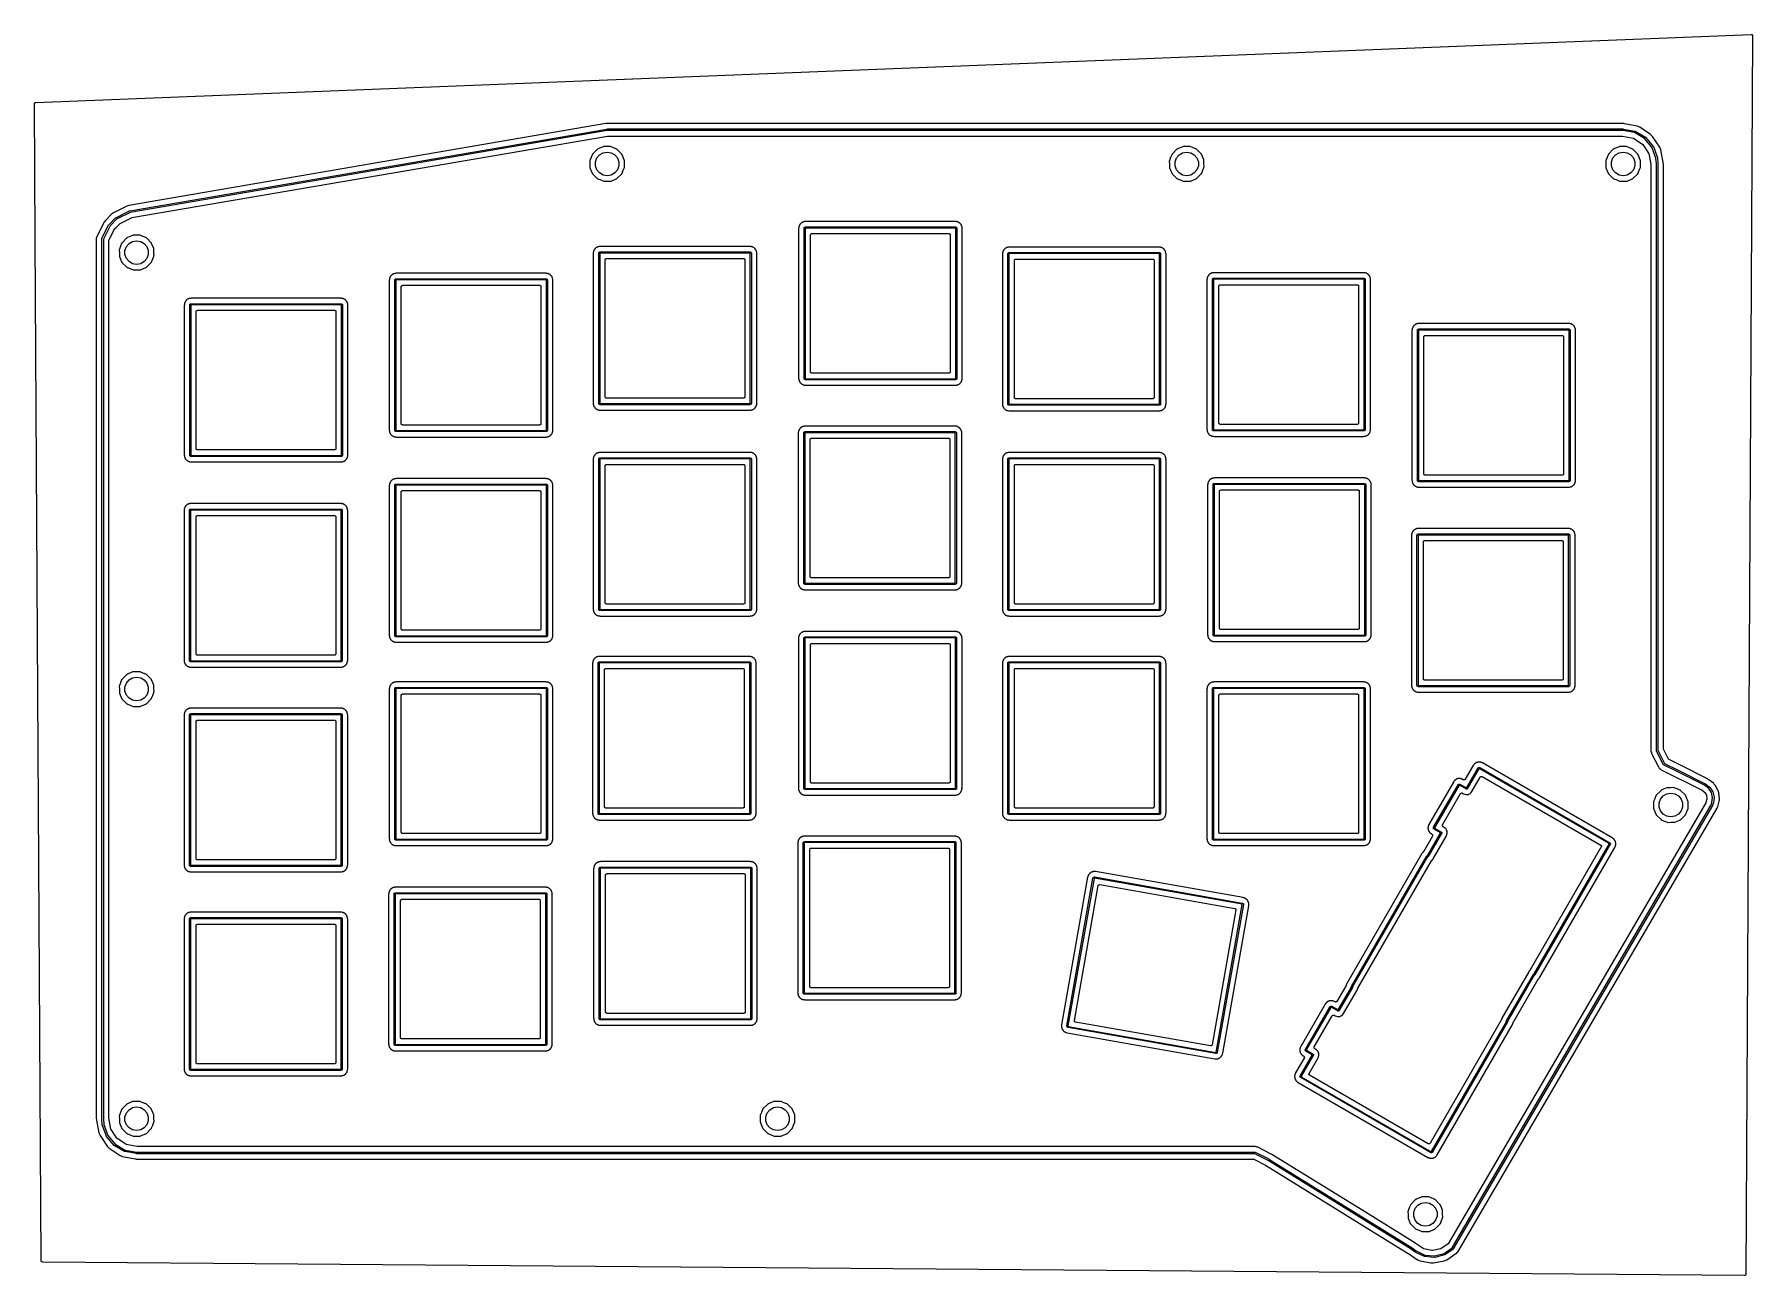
# Model space of a CAD drawing. Extents: x 63 to 223, y -147 to -32.
import ezdxf

# ---------------------------------------------------------------- set-up
doc = ezdxf.new("R2010")
doc.units = 0
doc.header["$MEASUREMENT"] = 0
doc.layers.add('BLACK', color=7, linetype='CONTINUOUS')

msp = doc.modelspace()

# ---------------------------------------------------------------- linework, layer by layer
at = {"layer": 'Black'}
for p, q in [((62.9877, -38.0951), (222.752, -31.7553)), ((222.884, -31.8829), (222.251, -147.193)), ((222.752, -31.7553), (222.766, -31.7571)), ((222.766, -31.7571), (222.78, -31.7572)), ((222.78, -31.7572), (222.788, -31.7601)), ((222.788, -31.7601), (222.796, -31.7612)), ((222.796, -31.7612), (222.808, -31.7677)), ((222.808, -31.7677), (222.821, -31.7725)), ((222.821, -31.7725), (222.828, -31.7779)), ((222.828, -31.7779), (222.835, -31.7817)), ((222.835, -31.7817), (222.844, -31.792)), ((222.844, -31.792), (222.855, -31.8011)), ((222.855, -31.8011), (222.859, -31.8082)), ((222.859, -31.8082), (222.865, -31.8144)), ((222.865, -31.8144), (222.87, -31.8273)), ((222.87, -31.8273), (222.877, -31.8394)), ((222.877, -31.8394), (222.878, -31.8475)), ((222.878, -31.8475), (222.881, -31.8552)), ((222.881, -31.8552), (222.882, -31.8691)), ((222.882, -31.8691), (222.884, -31.8829)), ((62.8657, -38.2228), (62.8672, -38.2139)), ((62.9397, -50.8007), (62.8657, -38.2228)), ((62.8669, -38.205), (62.8709, -38.1923)), ((62.8672, -38.2139), (62.8669, -38.205)), ((62.8709, -38.1923), (62.8731, -38.1793)), ((62.8731, -38.1793), (62.8776, -38.1715)), ((62.8776, -38.1715), (62.8803, -38.1629)), ((62.8803, -38.1629), (62.8884, -38.1525)), ((62.8884, -38.1525), (62.895, -38.141)), ((62.895, -38.141), (62.9018, -38.1352)), ((62.9018, -38.1352), (62.9073, -38.1281)), ((62.9073, -38.1281), (62.9185, -38.121)), ((62.9185, -38.121), (62.9286, -38.1124)), ((62.9286, -38.1124), (62.937, -38.1093)), ((62.937, -38.1093), (62.9446, -38.1045)), ((62.9446, -38.1045), (62.9575, -38.1017)), ((62.9575, -38.1017), (62.9699, -38.0971)), ((62.9699, -38.0971), (62.9789, -38.097)), ((62.9789, -38.097), (62.9877, -38.0951)), ((116.094, -40.0675), (71.6688, -47.6833)), ((71.7423, -48.1861), (116.192, -40.5661)), ((116.211, -40.715), (71.7786, -48.332)), ((103.547, -43.4014), (116.244, -41.2248)), ((116.142, -40.0688), (116.094, -40.0675)), ((116.156, -40.0667), (116.142, -40.0688)), ((116.17, -40.0664), (116.156, -40.0667)), ((116.218, -40.057), (116.17, -40.0664)), ((116.192, -40.5661), (116.199, -40.5661)), ((116.199, -40.5661), (116.205, -40.565)), ((116.205, -40.565), (210.82, -40.565)), ((210.813, -40.715), (116.211, -40.715)), ((210.807, -40.057), (116.218, -40.057)), ((116.244, -41.2248), (116.255, -41.2249)), ((116.255, -41.2249), (116.265, -41.223)), ((116.265, -41.223), (210.75, -41.223)), ((210.75, -41.223), (210.762, -41.2252)), ((210.762, -41.2252), (210.775, -41.2254)), ((210.775, -41.2254), (211.783, -41.4259)), ((210.864, -40.0682), (210.807, -40.057)), ((211.88, -40.903), (210.813, -40.715)), ((210.82, -40.565), (210.826, -40.5661)), ((210.826, -40.5661), (210.833, -40.5661)), ((210.833, -40.5661), (211.919, -40.7576)), ((210.876, -40.0685), (210.864, -40.0682)), ((210.889, -40.0706), (210.876, -40.0685)), ((210.946, -40.0706), (210.889, -40.0706)), ((212.136, -40.3074), (210.946, -40.0706)), ((211.783, -41.4259), (211.785, -41.4269)), ((211.785, -41.4269), (211.788, -41.4271)), ((211.788, -41.4271), (211.806, -41.4349)), ((211.806, -41.4349), (211.824, -41.4419)), ((211.824, -41.4419), (211.826, -41.4438)), ((211.826, -41.4438), (211.829, -41.4449)), ((211.829, -41.4449), (212.624, -41.9762)), ((212.812, -41.4411), (211.88, -40.903)), ((211.919, -40.7576), (211.943, -40.7665)), ((211.943, -40.7665), (211.943, -40.7665)), ((211.943, -40.7665), (212.898, -41.3179)), ((212.369, -40.4039), (212.136, -40.3074)), ((213.379, -41.0782), (212.369, -40.4039)), ((213.504, -42.2656), (212.812, -41.4411)), ((212.898, -41.3179), (212.918, -41.3346)), ((212.918, -41.3346), (212.918, -41.3346)), ((212.918, -41.3346), (213.627, -42.1793)), ((213.557, -41.2564), (213.379, -41.0782)), ((214.231, -42.2657), (213.557, -41.2564)), ((114.808, -42.963), (114.71, -43.2212)), ((114.81, -42.961), (114.808, -42.963)), ((114.819, -42.9476), (114.81, -42.961)), ((114.829, -42.9352), (114.819, -42.9476)), ((114.831, -42.9292), (114.829, -42.9352)), ((114.834, -42.9239), (114.831, -42.9292)), ((114.843, -42.903), (114.834, -42.9239)), ((115.295, -42.451), (114.843, -42.903)), ((115.249, -43.2629), (115.495, -42.9691)), ((115.314, -42.4433), (115.295, -42.451)), ((115.319, -42.4399), (115.314, -42.4433)), ((115.325, -42.4379), (115.319, -42.4399)), ((115.338, -42.4281), (115.325, -42.4379)), ((115.351, -42.4197), (115.338, -42.4281)), ((115.354, -42.4158), (115.351, -42.4197)), ((115.831, -42.2183), (115.354, -42.4158)), ((115.495, -42.9691), (115.827, -42.7774)), ((115.827, -42.7774), (116.205, -42.7108)), ((115.838, -42.2181), (115.831, -42.2183)), ((115.839, -42.2181), (115.838, -42.218)), ((115.838, -42.218), (115.838, -42.2181)), ((115.86, -42.2135), (115.839, -42.2181)), ((115.881, -42.209), (115.86, -42.2135)), ((115.882, -42.2086), (115.881, -42.2087)), ((115.881, -42.2087), (115.881, -42.209)), ((115.887, -42.2067), (115.882, -42.2086)), ((116.177, -42.207), (115.887, -42.2067)), ((116.179, -42.2066), (116.177, -42.207)), ((116.182, -42.2069), (116.179, -42.2066)), ((116.472, -42.1974), (116.182, -42.2069)), ((116.205, -42.7108), (116.583, -42.7774)), ((116.477, -42.1991), (116.472, -42.1974)), ((116.477, -42.1992), (116.477, -42.1991)), ((116.478, -42.1996), (116.477, -42.1992)), ((116.499, -42.2033), (116.478, -42.1996)), ((116.52, -42.2073), (116.499, -42.2033)), ((116.521, -42.2072), (116.52, -42.2073)), ((116.521, -42.2073), (116.521, -42.2072)), ((116.526, -42.2073), (116.521, -42.2073)), ((116.795, -42.3188), (116.526, -42.2073)), ((116.583, -42.7774), (116.915, -42.9691)), ((116.797, -42.3193), (116.795, -42.3188)), ((116.799, -42.3204), (116.797, -42.3193)), ((117.057, -42.4176), (116.799, -42.3204)), ((116.915, -42.9691), (117.161, -43.2629)), ((117.059, -42.4202), (117.057, -42.4176)), ((117.072, -42.4287), (117.059, -42.4202)), ((117.085, -42.4386), (117.072, -42.4287)), ((117.091, -42.4405), (117.085, -42.4386)), ((117.096, -42.4439), (117.091, -42.4405)), ((117.117, -42.4526), (117.096, -42.4439)), ((117.569, -42.9053), (117.117, -42.4526)), ((117.577, -42.9239), (117.569, -42.9053)), ((117.58, -42.9293), (117.577, -42.9239)), ((117.582, -42.9354), (117.58, -42.9293)), ((117.592, -42.9478), (117.582, -42.9354)), ((117.6, -42.9611), (117.592, -42.9478)), ((117.604, -42.9641), (117.6, -42.9611)), ((117.802, -43.4408), (117.604, -42.9641)), ((168.783, -42.963), (168.685, -43.2212)), ((168.785, -42.961), (168.783, -42.963)), ((168.794, -42.9476), (168.785, -42.961)), ((168.804, -42.9352), (168.794, -42.9476)), ((168.806, -42.9292), (168.804, -42.9352)), ((168.809, -42.9239), (168.806, -42.9292)), ((168.818, -42.903), (168.809, -42.9239)), ((169.27, -42.451), (168.818, -42.903)), ((169.224, -43.2629), (169.47, -42.9691)), ((169.289, -42.4433), (169.27, -42.451)), ((169.294, -42.4399), (169.289, -42.4433)), ((169.3, -42.4379), (169.294, -42.4399)), ((169.313, -42.4281), (169.3, -42.4379)), ((169.326, -42.4197), (169.313, -42.4281)), ((169.329, -42.4158), (169.326, -42.4197)), ((169.806, -42.2183), (169.329, -42.4158)), ((169.47, -42.9691), (169.802, -42.7774)), ((169.802, -42.7774), (170.18, -42.7108)), ((169.813, -42.2181), (169.806, -42.2183)), ((169.814, -42.2181), (169.813, -42.218)), ((169.813, -42.218), (169.813, -42.2181)), ((169.835, -42.2135), (169.814, -42.2181)), ((169.856, -42.209), (169.835, -42.2135)), ((169.857, -42.2086), (169.856, -42.2087)), ((169.856, -42.2087), (169.856, -42.209)), ((169.862, -42.2067), (169.857, -42.2086)), ((170.152, -42.207), (169.862, -42.2067)), ((170.154, -42.2066), (170.152, -42.207)), ((170.157, -42.2069), (170.154, -42.2066)), ((170.447, -42.1974), (170.157, -42.2069)), ((170.18, -42.7108), (170.558, -42.7774)), ((170.452, -42.1991), (170.447, -42.1974)), ((170.452, -42.1992), (170.452, -42.1991)), ((170.453, -42.1996), (170.452, -42.1992)), ((170.474, -42.2033), (170.453, -42.1996)), ((170.495, -42.2073), (170.474, -42.2033)), ((170.496, -42.2072), (170.495, -42.2073)), ((170.496, -42.2073), (170.496, -42.2072)), ((170.501, -42.2073), (170.496, -42.2073)), ((170.77, -42.3188), (170.501, -42.2073)), ((170.558, -42.7774), (170.89, -42.9691)), ((170.772, -42.3193), (170.77, -42.3188)), ((170.774, -42.3204), (170.772, -42.3193)), ((171.032, -42.4176), (170.774, -42.3204)), ((170.89, -42.9691), (171.136, -43.2629)), ((171.034, -42.4202), (171.032, -42.4176)), ((171.047, -42.4287), (171.034, -42.4202)), ((171.06, -42.4386), (171.047, -42.4287)), ((171.066, -42.4405), (171.06, -42.4386)), ((171.071, -42.4439), (171.066, -42.4405)), ((171.092, -42.4526), (171.071, -42.4439)), ((171.544, -42.9053), (171.092, -42.4526)), ((171.552, -42.9239), (171.544, -42.9053)), ((171.555, -42.9293), (171.552, -42.9239)), ((171.557, -42.9354), (171.555, -42.9293)), ((171.567, -42.9478), (171.557, -42.9354)), ((171.575, -42.9611), (171.567, -42.9478)), ((171.579, -42.9641), (171.575, -42.9611)), ((171.777, -43.4408), (171.579, -42.9641)), ((209.423, -42.963), (209.325, -43.2212)), ((209.425, -42.961), (209.423, -42.963)), ((209.434, -42.9476), (209.425, -42.961)), ((209.444, -42.9352), (209.434, -42.9476)), ((209.446, -42.9292), (209.444, -42.9352)), ((209.449, -42.9239), (209.446, -42.9292)), ((209.458, -42.903), (209.449, -42.9239)), ((209.91, -42.451), (209.458, -42.903)), ((209.864, -43.2629), (210.11, -42.9691)), ((209.929, -42.4433), (209.91, -42.451)), ((209.934, -42.4399), (209.929, -42.4433)), ((209.94, -42.4379), (209.934, -42.4399)), ((209.953, -42.4281), (209.94, -42.4379)), ((209.966, -42.4197), (209.953, -42.4281)), ((209.969, -42.4158), (209.966, -42.4197)), ((210.446, -42.2183), (209.969, -42.4158)), ((210.11, -42.9691), (210.442, -42.7774)), ((210.442, -42.7774), (210.82, -42.7108)), ((210.453, -42.2181), (210.446, -42.2183)), ((210.454, -42.2181), (210.453, -42.218)), ((210.453, -42.218), (210.453, -42.2181)), ((210.475, -42.2135), (210.454, -42.2181)), ((210.496, -42.209), (210.475, -42.2135)), ((210.497, -42.2086), (210.496, -42.2087)), ((210.496, -42.2087), (210.496, -42.209)), ((210.502, -42.2067), (210.497, -42.2086)), ((210.792, -42.207), (210.502, -42.2067)), ((210.794, -42.2066), (210.792, -42.207)), ((210.797, -42.2069), (210.794, -42.2066)), ((211.087, -42.1974), (210.797, -42.2069)), ((210.82, -42.7108), (211.198, -42.7774)), ((211.092, -42.1991), (211.087, -42.1974)), ((211.092, -42.1992), (211.092, -42.1991)), ((211.093, -42.1996), (211.092, -42.1992)), ((211.114, -42.2033), (211.093, -42.1996)), ((211.135, -42.2073), (211.114, -42.2033)), ((211.136, -42.2072), (211.135, -42.2073)), ((211.136, -42.2073), (211.136, -42.2072)), ((211.141, -42.2073), (211.136, -42.2073)), ((211.41, -42.3188), (211.141, -42.2073)), ((211.198, -42.7774), (211.53, -42.9691)), ((211.412, -42.3193), (211.41, -42.3188)), ((211.414, -42.3204), (211.412, -42.3193)), ((211.672, -42.4176), (211.414, -42.3204)), ((211.53, -42.9691), (211.776, -43.2629)), ((211.674, -42.4202), (211.672, -42.4176)), ((211.687, -42.4287), (211.674, -42.4202)), ((211.7, -42.4386), (211.687, -42.4287)), ((211.706, -42.4405), (211.7, -42.4386)), ((211.711, -42.4439), (211.706, -42.4405)), ((211.732, -42.4526), (211.711, -42.4439)), ((212.184, -42.9053), (211.732, -42.4526)), ((212.192, -42.9239), (212.184, -42.9053)), ((212.195, -42.9293), (212.192, -42.9239)), ((212.197, -42.9354), (212.195, -42.9293)), ((212.207, -42.9478), (212.197, -42.9354)), ((212.215, -42.9611), (212.207, -42.9478)), ((212.219, -42.9641), (212.215, -42.9611)), ((212.417, -43.4408), (212.219, -42.9641)), ((212.624, -41.9762), (212.626, -41.9782)), ((212.626, -41.9782), (212.628, -41.9794)), ((212.628, -41.9794), (212.642, -41.9934)), ((212.642, -41.9934), (212.656, -42.0067)), ((212.656, -42.0067), (212.657, -42.0092)), ((212.657, -42.0092), (212.659, -42.0113)), ((212.659, -42.0113), (213.19, -42.8064)), ((213.19, -42.8064), (213.191, -42.809)), ((213.191, -42.809), (213.193, -42.8111)), ((213.193, -42.8111), (213.2, -42.8291)), ((213.2, -42.8291), (213.208, -42.8468)), ((213.208, -42.8468), (213.208, -42.8496)), ((213.208, -42.8496), (213.209, -42.8522)), ((213.209, -42.8522), (213.41, -43.8602)), ((213.873, -43.28), (213.504, -42.2656)), ((213.627, -42.1793), (213.627, -42.1793)), ((213.627, -42.1793), (213.64, -42.2018)), ((213.64, -42.2018), (214.017, -43.238)), ((214.328, -42.4985), (214.231, -42.2657)), ((214.564, -43.689), (214.328, -42.4985)), ((71.9571, -48.8169), (103.547, -43.4014)), ((114.589, -43.5432), (114.587, -43.5477)), ((114.587, -43.5477), (114.597, -43.8384)), ((114.59, -43.542), (114.589, -43.5426)), ((114.589, -43.5426), (114.589, -43.5432)), ((114.593, -43.5209), (114.59, -43.542)), ((114.597, -43.4999), (114.593, -43.5209)), ((114.709, -43.2252), (114.597, -43.4937)), ((114.597, -43.4937), (114.597, -43.4986)), ((114.597, -43.4986), (114.597, -43.4992)), ((114.597, -43.4992), (114.597, -43.4999)), ((114.597, -43.8384), (114.597, -43.8405)), ((114.597, -43.8405), (114.597, -43.8426)), ((114.597, -43.8426), (114.597, -44.1334)), ((114.597, -44.1334), (114.599, -44.1379)), ((114.599, -44.1379), (114.599, -44.1385)), ((114.599, -44.1385), (114.599, -44.1391)), ((114.599, -44.1391), (114.603, -44.1601)), ((114.603, -44.1601), (114.608, -44.181)), ((114.608, -44.181), (114.608, -44.1816)), ((114.608, -44.1816), (114.608, -44.1823)), ((114.608, -44.1823), (114.608, -44.1892)), ((114.608, -44.1892), (114.806, -44.6659)), ((114.71, -43.2212), (114.709, -43.2231)), ((114.709, -43.2231), (114.709, -43.2252)), ((114.806, -44.6659), (114.81, -44.6689)), ((114.81, -44.6689), (114.818, -44.6822)), ((114.818, -44.6822), (114.828, -44.6946)), ((114.828, -44.6946), (114.83, -44.7007)), ((114.83, -44.7007), (114.833, -44.7061)), ((114.833, -44.7061), (114.841, -44.7247)), ((114.841, -44.7247), (115.293, -45.1774)), ((115.118, -43.6233), (115.249, -43.2629)), ((115.118, -44.0067), (115.118, -43.6233)), ((115.249, -44.3671), (115.118, -44.0067)), ((115.495, -44.6609), (115.249, -44.3671)), ((115.827, -44.8526), (115.495, -44.6609)), ((116.915, -44.6609), (116.583, -44.8526)), ((117.161, -44.3671), (116.915, -44.6609)), ((117.115, -45.179), (117.567, -44.727)), ((117.161, -43.2629), (117.292, -43.6233)), ((117.292, -44.0067), (117.161, -44.3671)), ((117.292, -43.6233), (117.292, -44.0067)), ((117.567, -44.727), (117.576, -44.7061)), ((117.576, -44.7061), (117.579, -44.7008)), ((117.579, -44.7008), (117.581, -44.6948)), ((117.581, -44.6948), (117.591, -44.6824)), ((117.591, -44.6824), (117.6, -44.669)), ((117.6, -44.669), (117.602, -44.667)), ((117.602, -44.667), (117.7, -44.4088)), ((117.7, -44.4088), (117.701, -44.4069)), ((117.701, -44.4048), (117.813, -44.1363)), ((117.701, -44.4069), (117.701, -44.4048)), ((117.802, -43.4477), (117.802, -43.4408)), ((117.802, -43.4484), (117.802, -43.4477)), ((117.802, -43.449), (117.802, -43.4484)), ((117.807, -43.4699), (117.802, -43.449)), ((117.811, -43.4909), (117.807, -43.4699)), ((117.811, -43.4915), (117.811, -43.4909)), ((117.811, -43.4921), (117.811, -43.4915)), ((117.813, -43.4965), (117.811, -43.4921)), ((117.813, -43.5265), (117.813, -43.4965)), ((117.813, -43.7874), (117.813, -43.5265)), ((117.813, -43.5265), (117.813, -43.5265)), ((117.813, -43.5265), (117.813, -43.5265)), ((117.813, -43.7895), (117.813, -43.7874)), ((117.813, -43.7916), (117.813, -43.7895)), ((117.823, -44.0823), (117.813, -43.7916)), ((117.813, -44.1301), (117.817, -44.1091)), ((117.813, -44.1308), (117.813, -44.1301)), ((117.813, -44.1314), (117.813, -44.1308)), ((117.813, -44.1363), (117.813, -44.1314)), ((117.817, -44.1091), (117.82, -44.088)), ((117.82, -44.088), (117.821, -44.0874)), ((117.821, -44.0868), (117.823, -44.0823)), ((117.821, -44.0874), (117.821, -44.0868)), ((168.564, -43.5432), (168.562, -43.5477)), ((168.562, -43.5477), (168.572, -43.8384)), ((168.565, -43.542), (168.564, -43.5426)), ((168.564, -43.5426), (168.564, -43.5432)), ((168.568, -43.5209), (168.565, -43.542)), ((168.572, -43.4999), (168.568, -43.5209)), ((168.684, -43.2252), (168.572, -43.4937)), ((168.572, -43.4937), (168.572, -43.4986)), ((168.572, -43.4986), (168.572, -43.4992)), ((168.572, -43.4992), (168.572, -43.4999)), ((168.572, -43.8384), (168.572, -43.8405)), ((168.572, -43.8405), (168.572, -43.8426)), ((168.572, -43.8426), (168.572, -44.1334)), ((168.572, -44.1334), (168.574, -44.1379)), ((168.574, -44.1379), (168.574, -44.1385)), ((168.574, -44.1385), (168.574, -44.1391)), ((168.574, -44.1391), (168.578, -44.1601)), ((168.578, -44.1601), (168.583, -44.181)), ((168.583, -44.181), (168.583, -44.1816)), ((168.583, -44.1816), (168.583, -44.1823)), ((168.583, -44.1823), (168.583, -44.1892)), ((168.583, -44.1892), (168.781, -44.6659)), ((168.685, -43.2212), (168.684, -43.2231)), ((168.684, -43.2231), (168.684, -43.2252)), ((168.781, -44.6659), (168.785, -44.6689)), ((168.785, -44.6689), (168.793, -44.6822)), ((168.793, -44.6822), (168.803, -44.6946)), ((168.803, -44.6946), (168.805, -44.7007)), ((168.805, -44.7007), (168.808, -44.7061)), ((168.808, -44.7061), (168.816, -44.7247)), ((168.816, -44.7247), (169.268, -45.1774)), ((169.093, -43.6233), (169.224, -43.2629)), ((169.093, -44.0067), (169.093, -43.6233)), ((169.224, -44.3671), (169.093, -44.0067)), ((169.47, -44.6609), (169.224, -44.3671)), ((169.802, -44.8526), (169.47, -44.6609)), ((170.89, -44.6609), (170.558, -44.8526)), ((171.136, -44.3671), (170.89, -44.6609)), ((171.09, -45.179), (171.542, -44.727)), ((171.136, -43.2629), (171.267, -43.6233)), ((171.267, -44.0067), (171.136, -44.3671)), ((171.267, -43.6233), (171.267, -44.0067)), ((171.542, -44.727), (171.551, -44.7061)), ((171.551, -44.7061), (171.554, -44.7008)), ((171.554, -44.7008), (171.556, -44.6948)), ((171.556, -44.6948), (171.566, -44.6824)), ((171.566, -44.6824), (171.575, -44.669)), ((171.575, -44.669), (171.577, -44.667)), ((171.577, -44.667), (171.675, -44.4088)), ((171.675, -44.4088), (171.676, -44.4069)), ((171.676, -44.4048), (171.788, -44.1363)), ((171.676, -44.4069), (171.676, -44.4048)), ((171.777, -43.4477), (171.777, -43.4408)), ((171.777, -43.4484), (171.777, -43.4477)), ((171.777, -43.449), (171.777, -43.4484)), ((171.782, -43.4699), (171.777, -43.449)), ((171.786, -43.4909), (171.782, -43.4699)), ((171.786, -43.4915), (171.786, -43.4909)), ((171.786, -43.4921), (171.786, -43.4915)), ((171.788, -43.4965), (171.786, -43.4921)), ((171.788, -43.5265), (171.788, -43.4965)), ((171.788, -43.7874), (171.788, -43.5265)), ((171.788, -43.5265), (171.788, -43.5265)), ((171.788, -43.5265), (171.788, -43.5265)), ((171.788, -43.7895), (171.788, -43.7874)), ((171.788, -43.7916), (171.788, -43.7895)), ((171.798, -44.0823), (171.788, -43.7916)), ((171.788, -44.1301), (171.792, -44.1091)), ((171.788, -44.1308), (171.788, -44.1301)), ((171.788, -44.1314), (171.788, -44.1308)), ((171.788, -44.1363), (171.788, -44.1314)), ((171.792, -44.1091), (171.795, -44.088)), ((171.795, -44.088), (171.796, -44.0874)), ((171.796, -44.0868), (171.798, -44.0823)), ((171.796, -44.0874), (171.796, -44.0868)), ((209.204, -43.5432), (209.202, -43.5477)), ((209.202, -43.5477), (209.212, -43.8384)), ((209.205, -43.542), (209.204, -43.5426)), ((209.204, -43.5426), (209.204, -43.5432)), ((209.208, -43.5209), (209.205, -43.542)), ((209.212, -43.4999), (209.208, -43.5209)), ((209.324, -43.2252), (209.212, -43.4937)), ((209.212, -43.4937), (209.212, -43.4986)), ((209.212, -43.4986), (209.212, -43.4992)), ((209.212, -43.4992), (209.212, -43.4999)), ((209.212, -43.8384), (209.212, -43.8405)), ((209.212, -43.8405), (209.212, -43.8426)), ((209.212, -43.8426), (209.212, -44.1334)), ((209.212, -44.1334), (209.214, -44.1379)), ((209.214, -44.1379), (209.214, -44.1385)), ((209.214, -44.1385), (209.214, -44.1391)), ((209.214, -44.1391), (209.218, -44.1601)), ((209.218, -44.1601), (209.223, -44.181)), ((209.223, -44.181), (209.223, -44.1816)), ((209.223, -44.1816), (209.223, -44.1823)), ((209.223, -44.1823), (209.223, -44.1892)), ((209.223, -44.1892), (209.421, -44.6659)), ((209.325, -43.2212), (209.324, -43.2231)), ((209.324, -43.2231), (209.324, -43.2252)), ((209.421, -44.6659), (209.425, -44.6689)), ((209.425, -44.6689), (209.433, -44.6822)), ((209.433, -44.6822), (209.443, -44.6946)), ((209.443, -44.6946), (209.445, -44.7007)), ((209.445, -44.7007), (209.448, -44.7061)), ((209.448, -44.7061), (209.456, -44.7247)), ((209.456, -44.7247), (209.908, -45.1774)), ((209.733, -43.6233), (209.864, -43.2629)), ((209.733, -44.0067), (209.733, -43.6233)), ((209.864, -44.3671), (209.733, -44.0067)), ((210.11, -44.6609), (209.864, -44.3671)), ((210.442, -44.8526), (210.11, -44.6609)), ((211.53, -44.6609), (211.198, -44.8526)), ((211.776, -44.3671), (211.53, -44.6609)), ((211.73, -45.179), (212.182, -44.727)), ((211.776, -43.2629), (211.907, -43.6233)), ((211.907, -44.0067), (211.776, -44.3671)), ((211.907, -43.6233), (211.907, -44.0067)), ((212.182, -44.727), (212.191, -44.7061)), ((212.191, -44.7061), (212.194, -44.7008)), ((212.194, -44.7008), (212.196, -44.6948)), ((212.196, -44.6948), (212.206, -44.6824)), ((212.206, -44.6824), (212.215, -44.669)), ((212.215, -44.669), (212.217, -44.667)), ((212.217, -44.667), (212.315, -44.4088)), ((212.315, -44.4088), (212.316, -44.4069)), ((212.316, -44.4048), (212.428, -44.1363)), ((212.316, -44.4069), (212.316, -44.4048)), ((212.417, -43.4477), (212.417, -43.4408)), ((212.417, -43.4484), (212.417, -43.4477)), ((212.417, -43.449), (212.417, -43.4484)), ((212.422, -43.4699), (212.417, -43.449)), ((212.426, -43.4909), (212.422, -43.4699)), ((212.426, -43.4915), (212.426, -43.4909)), ((212.426, -43.4921), (212.426, -43.4915)), ((212.428, -43.4966), (212.426, -43.4921)), ((212.428, -43.7874), (212.428, -43.4966)), ((212.428, -43.7895), (212.428, -43.7874)), ((212.428, -43.7916), (212.428, -43.7895)), ((212.438, -44.0823), (212.428, -43.7916)), ((212.428, -44.1301), (212.432, -44.1091)), ((212.428, -44.1308), (212.428, -44.1301)), ((212.428, -44.1314), (212.428, -44.1308)), ((212.428, -44.1363), (212.428, -44.1314)), ((212.432, -44.1091), (212.435, -44.088)), ((212.435, -44.088), (212.436, -44.0874)), ((212.436, -44.0868), (212.438, -44.0823)), ((212.436, -44.0874), (212.436, -44.0868)), ((213.41, -43.8602), (213.41, -43.8726)), ((213.41, -43.8726), (213.412, -43.8849)), ((213.412, -43.8849), (213.412, -98.4125)), ((213.92, -43.8183), (213.873, -43.28)), ((213.92, -45.085), (213.92, -43.8183)), ((214.017, -43.238), (214.019, -43.2477)), ((214.019, -43.2477), (214.021, -43.2571)), ((214.021, -43.2571), (214.07, -43.8085)), ((214.07, -43.8085), (214.069, -43.8118)), ((214.069, -43.8118), (214.07, -43.815)), ((214.07, -43.815), (214.07, -45.085)), ((214.564, -43.7464), (214.564, -43.689)), ((214.567, -43.7587), (214.564, -43.7464)), ((214.567, -43.7712), (214.567, -43.7587)), ((214.578, -43.8275), (214.567, -43.7712)), ((214.578, -98.2574), (214.578, -43.8275)), ((115.293, -45.1774), (115.314, -45.1861)), ((115.314, -45.1861), (115.319, -45.1895)), ((115.319, -45.1895), (115.325, -45.1914)), ((115.325, -45.1914), (115.338, -45.2013)), ((115.338, -45.2013), (115.351, -45.2098)), ((115.351, -45.2098), (115.353, -45.2124)), ((115.353, -45.2124), (115.611, -45.3096)), ((115.611, -45.3096), (115.613, -45.3107)), ((115.613, -45.3107), (115.615, -45.3112)), ((115.615, -45.3112), (115.884, -45.4227)), ((116.205, -44.9192), (115.827, -44.8526)), ((115.884, -45.4227), (115.889, -45.4227)), ((115.889, -45.4227), (115.889, -45.4228)), ((115.889, -45.4228), (115.89, -45.4227)), ((115.89, -45.4227), (115.911, -45.4267)), ((115.911, -45.4267), (115.932, -45.4304)), ((115.932, -45.4304), (115.933, -45.4308)), ((115.933, -45.4308), (115.933, -45.4309)), ((115.933, -45.4309), (115.938, -45.4326)), ((115.938, -45.4326), (116.228, -45.4231)), ((116.583, -44.8526), (116.205, -44.9192)), ((116.228, -45.4231), (116.23, -45.4234)), ((116.23, -45.4234), (116.233, -45.423)), ((116.233, -45.423), (116.523, -45.4233)), ((116.523, -45.4233), (116.528, -45.4214)), ((116.528, -45.4214), (116.529, -45.4213)), ((116.529, -45.421), (116.55, -45.4165)), ((116.529, -45.4213), (116.529, -45.421)), ((116.55, -45.4165), (116.571, -45.4119)), ((116.571, -45.4119), (116.572, -45.412)), ((116.572, -45.4119), (116.579, -45.4117)), ((116.572, -45.412), (116.572, -45.4119)), ((116.579, -45.4117), (117.056, -45.2142)), ((117.056, -45.2142), (117.059, -45.2103)), ((117.059, -45.2103), (117.072, -45.2019)), ((117.072, -45.2019), (117.085, -45.1921)), ((117.085, -45.1921), (117.091, -45.1901)), ((117.091, -45.1901), (117.096, -45.1867)), ((117.096, -45.1867), (117.115, -45.179)), ((169.268, -45.1774), (169.289, -45.1861)), ((169.289, -45.1861), (169.294, -45.1895)), ((169.294, -45.1895), (169.3, -45.1914)), ((169.3, -45.1914), (169.313, -45.2013)), ((169.313, -45.2013), (169.326, -45.2098)), ((169.326, -45.2098), (169.328, -45.2124)), ((169.328, -45.2124), (169.586, -45.3096)), ((169.586, -45.3096), (169.588, -45.3107)), ((169.588, -45.3107), (169.59, -45.3112)), ((169.59, -45.3112), (169.859, -45.4227)), ((170.18, -44.9192), (169.802, -44.8526)), ((169.859, -45.4227), (169.864, -45.4227)), ((169.864, -45.4227), (169.864, -45.4228)), ((169.864, -45.4228), (169.865, -45.4227)), ((169.865, -45.4227), (169.886, -45.4267)), ((169.886, -45.4267), (169.907, -45.4304)), ((169.907, -45.4304), (169.908, -45.4308)), ((169.908, -45.4308), (169.908, -45.4309)), ((169.908, -45.4309), (169.913, -45.4326)), ((169.913, -45.4326), (170.203, -45.4231)), ((170.558, -44.8526), (170.18, -44.9192)), ((170.203, -45.4231), (170.206, -45.4234)), ((170.206, -45.4234), (170.208, -45.423)), ((170.208, -45.423), (170.498, -45.4233)), ((170.498, -45.4233), (170.503, -45.4214)), ((170.503, -45.4214), (170.504, -45.4213)), ((170.504, -45.421), (170.525, -45.4165)), ((170.504, -45.4213), (170.504, -45.421)), ((170.525, -45.4165), (170.546, -45.4119)), ((170.546, -45.4119), (170.547, -45.412)), ((170.547, -45.4119), (170.554, -45.4117)), ((170.547, -45.412), (170.547, -45.4119)), ((170.554, -45.4117), (171.031, -45.2142)), ((171.031, -45.2142), (171.034, -45.2103)), ((171.034, -45.2103), (171.047, -45.2019)), ((171.047, -45.2019), (171.06, -45.1921)), ((171.06, -45.1921), (171.066, -45.1901)), ((171.066, -45.1901), (171.071, -45.1867)), ((171.071, -45.1867), (171.09, -45.179)), ((209.908, -45.1774), (209.929, -45.1861)), ((209.929, -45.1861), (209.934, -45.1895)), ((209.934, -45.1895), (209.94, -45.1914)), ((209.94, -45.1914), (209.953, -45.2013)), ((209.953, -45.2013), (209.966, -45.2098)), ((209.966, -45.2098), (209.968, -45.2124)), ((209.968, -45.2124), (210.226, -45.3096)), ((210.226, -45.3096), (210.228, -45.3107)), ((210.228, -45.3107), (210.23, -45.3112)), ((210.23, -45.3112), (210.499, -45.4227)), ((210.82, -44.9192), (210.442, -44.8526)), ((210.499, -45.4227), (210.504, -45.4227)), ((210.504, -45.4227), (210.504, -45.4228)), ((210.504, -45.4228), (210.505, -45.4227)), ((210.505, -45.4227), (210.526, -45.4267)), ((210.526, -45.4267), (210.547, -45.4304)), ((210.547, -45.4304), (210.548, -45.4308)), ((210.548, -45.4308), (210.548, -45.4309)), ((210.548, -45.4309), (210.553, -45.4326)), ((210.553, -45.4326), (210.843, -45.4231)), ((211.198, -44.8526), (210.82, -44.9192)), ((210.843, -45.4231), (210.845, -45.4234)), ((210.845, -45.4234), (210.848, -45.423)), ((210.848, -45.423), (211.138, -45.4233)), ((211.138, -45.4233), (211.143, -45.4214)), ((211.143, -45.4214), (211.144, -45.4213)), ((211.144, -45.421), (211.165, -45.4165)), ((211.144, -45.4213), (211.144, -45.421)), ((211.165, -45.4165), (211.186, -45.4119)), ((211.186, -45.4119), (211.187, -45.412)), ((211.187, -45.4119), (211.194, -45.4117)), ((211.187, -45.412), (211.187, -45.4119)), ((211.194, -45.4117), (211.671, -45.2142)), ((211.671, -45.2142), (211.674, -45.2103)), ((211.674, -45.2103), (211.687, -45.2019)), ((211.687, -45.2019), (211.7, -45.1921)), ((211.7, -45.1921), (211.706, -45.1901)), ((211.706, -45.1901), (211.711, -45.1867)), ((211.711, -45.1867), (211.73, -45.179)), ((213.92, -95.25), (213.92, -45.085)), ((214.07, -45.085), (214.07, -95.25)), ((71.4831, -47.7441), (70.2355, -48.368)), ((71.5714, -47.72), (71.4831, -47.7441)), ((71.5771, -47.7173), (71.5714, -47.72)), ((71.5833, -47.7161), (71.5771, -47.7173)), ((71.6688, -47.6833), (71.5833, -47.7161)), ((69.323, -49.2805), (68.6991, -50.5281)), ((69.1479, -50.7665), (69.7829, -49.4965)), ((69.9116, -49.5744), (69.29, -50.8177)), ((69.3851, -49.2004), (69.323, -49.2805)), ((69.3872, -49.1964), (69.3851, -49.2004)), ((69.3903, -49.1931), (69.3872, -49.1964)), ((69.4466, -49.1089), (69.3903, -49.1931)), ((70.0639, -48.4916), (69.4466, -49.1089)), ((69.7829, -49.4965), (69.7901, -49.4868)), ((69.7901, -49.4868), (69.797, -49.477)), ((69.797, -49.477), (70.432, -48.842)), ((70.5294, -48.9566), (69.9116, -49.5744)), ((70.1481, -48.4353), (70.0639, -48.4916)), ((70.1514, -48.4322), (70.1481, -48.4353)), ((70.1554, -48.4301), (70.1514, -48.4322)), ((70.2355, -48.368), (70.1554, -48.4301)), ((70.432, -48.842), (70.4418, -48.8351)), ((70.4418, -48.8351), (70.4515, -48.8279)), ((70.4515, -48.8279), (71.7215, -48.1929)), ((70.48, -49.7245), (70.8158, -49.3887)), ((71.7786, -48.332), (70.5294, -48.9566)), ((70.8158, -49.3887), (70.8324, -49.377)), ((70.8324, -49.377), (70.8488, -49.3649)), ((70.8488, -49.3649), (71.9217, -48.8284)), ((71.7215, -48.1929), (71.732, -48.1898)), ((71.732, -48.1898), (71.7423, -48.1861)), ((71.9217, -48.8284), (71.9396, -48.8231)), ((71.9396, -48.8231), (71.9571, -48.8169)), ((134.082, -49.596), (134.075, -49.6146)), ((134.09, -49.5842), (134.082, -49.5958)), ((134.082, -49.5958), (134.082, -49.596)), ((134.097, -49.5664), (134.09, -49.5842)), ((134.106, -49.5489), (134.097, -49.5664)), ((134.113, -49.5256), (134.106, -49.5489)), ((134.133, -49.4999), (134.113, -49.5256)), ((134.14, -49.486), (134.133, -49.4999)), ((134.149, -49.4729), (134.14, -49.486)), ((134.163, -49.4404), (134.149, -49.4729)), ((134.165, -49.4389), (134.163, -49.4404)), ((134.166, -49.4377), (134.165, -49.4389)), ((134.178, -49.4223), (134.166, -49.4377)), ((134.179, -49.422), (134.178, -49.4223)), ((134.216, -49.3901), (134.179, -49.422)), ((134.224, -49.3804), (134.216, -49.3901)), ((134.233, -49.372), (134.224, -49.3804)), ((134.261, -49.3365), (134.233, -49.372)), ((134.266, -49.3317), (134.261, -49.3356)), ((134.261, -49.3356), (134.261, -49.3365)), ((134.27, -49.3285), (134.266, -49.3317)), ((134.292, -49.3159), (134.27, -49.3285)), ((134.305, -49.3056), (134.292, -49.3159)), ((134.319, -49.2965), (134.305, -49.3056)), ((134.326, -49.2902), (134.319, -49.2965)), ((134.327, -49.2894), (134.326, -49.2902)), ((134.345, -49.2783), (134.327, -49.2894)), ((134.363, -49.2634), (134.345, -49.2783)), ((134.394, -49.2531), (134.363, -49.2634)), ((134.407, -49.2458), (134.394, -49.2531)), ((134.422, -49.24), (134.407, -49.2458)), ((134.45, -49.2221), (134.422, -49.24)), ((134.453, -49.2212), (134.45, -49.2221)), ((134.456, -49.2205), (134.453, -49.2212)), ((134.458, -49.2199), (134.456, -49.2205)), ((134.479, -49.2176), (134.458, -49.2199)), ((134.482, -49.2165), (134.479, -49.2176)), ((134.486, -49.2165), (134.482, -49.2165)), ((134.502, -49.2138), (134.486, -49.2165)), ((134.513, -49.2099), (134.502, -49.2138)), ((134.525, -49.2078), (134.513, -49.2099)), ((134.572, -49.1906), (134.525, -49.2078)), ((134.586, -49.1916), (134.572, -49.1906)), ((134.59, -49.1913), (134.586, -49.1916)), ((134.593, -49.192), (134.59, -49.1913)), ((134.605, -49.1921), (134.593, -49.192)), ((134.618, -49.19), (134.605, -49.1921)), ((134.632, -49.1897), (134.618, -49.19)), ((134.68, -49.1801), (134.632, -49.1897)), ((148.64, -49.1801), (134.68, -49.1801)), ((148.679, -49.1879), (148.64, -49.1801)), ((148.694, -49.1882), (148.679, -49.1879)), ((148.709, -49.1902), (148.694, -49.1882)), ((148.738, -49.189), (148.709, -49.1902)), ((148.752, -49.1913), (148.738, -49.189)), ((148.764, -49.1934), (148.752, -49.1913)), ((148.785, -49.2016), (148.764, -49.1934)), ((148.801, -49.2049), (148.785, -49.2016)), ((148.816, -49.2096), (148.801, -49.2049)), ((148.839, -49.2124), (148.816, -49.2096)), ((148.843, -49.2144), (148.839, -49.2124)), ((148.861, -49.2207), (148.843, -49.2144)), ((148.878, -49.2273), (148.861, -49.2207)), ((148.898, -49.24), (148.878, -49.2273)), ((148.913, -49.2458), (148.898, -49.24)), ((148.926, -49.2531), (148.913, -49.2458)), ((148.959, -49.264), (148.926, -49.2531)), ((148.96, -49.2646), (148.959, -49.264)), ((148.963, -49.267), (148.96, -49.2646)), ((148.964, -49.2673), (148.963, -49.267)), ((148.975, -49.2789), (148.964, -49.2673)), ((148.978, -49.2805), (148.975, -49.2789)), ((148.979, -49.2816), (148.978, -49.2805)), ((148.98, -49.2822), (148.979, -49.2816)), ((148.981, -49.2839), (148.98, -49.2822)), ((148.985, -49.287), (148.981, -49.2839)), ((149, -49.2963), (148.985, -49.287)), ((149.015, -49.3065), (149, -49.2963)), ((149.033, -49.3144), (149.015, -49.3065)), ((149.034, -49.3155), (149.033, -49.3144)), ((149.05, -49.328), (149.034, -49.3155)), ((149.053, -49.3299), (149.05, -49.328)), ((149.057, -49.3331), (149.053, -49.3299)), ((149.065, -49.3453), (149.057, -49.3331)), ((149.068, -49.3483), (149.065, -49.3453)), ((149.07, -49.3519), (149.068, -49.3483)), ((149.087, -49.3724), (149.07, -49.3519)), ((149.096, -49.3799), (149.087, -49.3724)), ((149.103, -49.3888), (149.096, -49.3799)), ((149.141, -49.422), (149.103, -49.3888)), ((149.142, -49.4223), (149.141, -49.422)), ((149.147, -49.4292), (149.142, -49.4223)), ((149.152, -49.4384), (149.147, -49.4292)), ((149.163, -49.4534), (149.152, -49.4384)), ((149.173, -49.4689), (149.163, -49.4534)), ((149.177, -49.473), (149.173, -49.4689)), ((149.186, -49.488), (149.177, -49.473)), ((149.196, -49.5053), (149.186, -49.488)), ((149.197, -49.5054), (149.196, -49.5053)), ((149.206, -49.5375), (149.197, -49.5054)), ((149.215, -49.5545), (149.206, -49.5375)), ((149.222, -49.5719), (149.215, -49.5545)), ((149.238, -49.5958), (149.222, -49.5719)), ((149.238, -49.596), (149.238, -49.5958)), ((149.245, -49.6146), (149.238, -49.596)), ((63.4993, -145.925), (62.9397, -50.8007)), ((68.6345, -50.7998), (68.632, -50.8125)), ((68.632, -50.8125), (68.632, -132.702)), ((68.635, -50.7794), (68.6345, -50.7998)), ((68.636, -50.7591), (68.635, -50.7794)), ((68.6593, -50.6735), (68.6359, -50.7588)), ((68.6359, -50.7588), (68.636, -50.7591)), ((68.6598, -50.6689), (68.6593, -50.6735)), ((68.6614, -50.6647), (68.6598, -50.6689)), ((68.6787, -50.5778), (68.6614, -50.6647)), ((68.6788, -50.5776), (68.6787, -50.5778)), ((68.687, -50.559), (68.6788, -50.5776)), ((68.6957, -50.5406), (68.687, -50.559)), ((68.6991, -50.5281), (68.6957, -50.5406)), ((69.14, -50.8), (69.1408, -50.7957)), ((69.14, -60.96), (69.14, -50.8)), ((69.1405, -50.7914), (69.143, -50.783)), ((69.1408, -50.7957), (69.1405, -50.7914)), ((69.143, -50.783), (69.1445, -50.7743)), ((69.1445, -50.7743), (69.1467, -50.7706)), ((69.1467, -50.7706), (69.1479, -50.7665)), ((69.29, -50.8177), (69.29, -60.96)), ((69.798, -50.9676), (69.7993, -50.9604)), ((69.798, -51.7816), (69.798, -50.9676)), ((69.7988, -50.9531), (69.8031, -50.9388)), ((69.7993, -50.9604), (69.7988, -50.9531)), ((69.8031, -50.9388), (69.8057, -50.9242)), ((69.8057, -50.9242), (69.8093, -50.9178)), ((69.8093, -50.9178), (69.8114, -50.9108)), ((69.8114, -50.9108), (70.3199, -49.8938)), ((70.3199, -49.8938), (70.332, -49.8774)), ((70.332, -49.8774), (70.3437, -49.8608)), ((70.3437, -49.8608), (70.48, -49.7245)), ((70.48, -49.7245), (70.48, -49.7245)), ((71.0037, -51.2026), (70.9952, -51.216)), ((71.0136, -51.1902), (71.0037, -51.2026)), ((71.0155, -51.1842), (71.0136, -51.1902)), ((71.0189, -51.1789), (71.0155, -51.1842)), ((71.0276, -51.158), (71.0189, -51.1789)), ((71.4803, -50.706), (71.0276, -51.158)), ((71.4989, -50.6983), (71.4803, -50.706)), ((71.5043, -50.6949), (71.4989, -50.6983)), ((71.5104, -50.6929), (71.5043, -50.6949)), ((71.5228, -50.6831), (71.5104, -50.6929)), ((71.5361, -50.6747), (71.5228, -50.6831)), ((71.5391, -50.6708), (71.5361, -50.6747)), ((72.0158, -50.4733), (71.5391, -50.6708)), ((71.6802, -51.2241), (72.0123, -51.0324)), ((72.0123, -51.0324), (72.39, -50.9658)), ((72.0227, -50.4731), (72.0158, -50.4733)), ((72.0234, -50.473), (72.0227, -50.4731)), ((72.024, -50.4731), (72.0234, -50.473)), ((72.0449, -50.4685), (72.024, -50.4731)), ((72.0659, -50.464), (72.0449, -50.4685)), ((72.0665, -50.4637), (72.0659, -50.464)), ((72.0671, -50.4636), (72.0665, -50.4637)), ((72.0716, -50.4617), (72.0671, -50.4636)), ((72.3624, -50.462), (72.0716, -50.4617)), ((72.3645, -50.4616), (72.3624, -50.462)), ((72.3666, -50.4619), (72.3645, -50.4616)), ((72.6573, -50.4524), (72.3666, -50.4619)), ((72.39, -50.9658), (72.7677, -51.0324)), ((72.6618, -50.4541), (72.6573, -50.4524)), ((72.6624, -50.4542), (72.6618, -50.4541)), ((72.663, -50.4546), (72.6624, -50.4542)), ((72.6841, -50.4583), (72.663, -50.4546)), ((72.7051, -50.4623), (72.6841, -50.4583)), ((72.7058, -50.4622), (72.7051, -50.4623)), ((72.7064, -50.4623), (72.7058, -50.4622)), ((72.7113, -50.4623), (72.7064, -50.4623)), ((72.9798, -50.5738), (72.7113, -50.4623)), ((72.7677, -51.0324), (73.0998, -51.2241)), ((72.9819, -50.5743), (72.9798, -50.5738)), ((72.9838, -50.5754), (72.9819, -50.5743)), ((73.242, -50.6726), (72.9838, -50.5754)), ((73.244, -50.6752), (73.242, -50.6726)), ((73.2574, -50.6837), (73.244, -50.6752)), ((73.2698, -50.6936), (73.2574, -50.6837)), ((73.2758, -50.6955), (73.2698, -50.6936)), ((73.2811, -50.6989), (73.2758, -50.6955)), ((73.302, -50.7076), (73.2811, -50.6989)), ((73.754, -51.1603), (73.302, -50.7076)), ((73.7617, -51.1789), (73.754, -51.1603)), ((73.7651, -51.1843), (73.7617, -51.1789)), ((73.7671, -51.1904), (73.7651, -51.1843)), ((73.7769, -51.2028), (73.7671, -51.1904)), ((73.7853, -51.2161), (73.7769, -51.2028)), ((134.048, -49.7815), (134.041, -49.8185)), ((134.041, -49.8185), (134.041, -63.78)), ((134.049, -49.7662), (134.048, -49.7815)), ((134.06, -49.699), (134.049, -49.729)), ((134.049, -49.729), (134.05, -49.7333)), ((134.05, -49.7333), (134.049, -49.7374)), ((134.049, -49.7374), (134.049, -49.7374)), ((134.049, -49.7374), (134.049, -49.7375)), ((134.049, -49.7375), (134.05, -49.7416)), ((134.051, -49.7509), (134.049, -49.7662)), ((134.05, -49.7416), (134.051, -49.7509)), ((134.062, -49.6846), (134.06, -49.699)), ((134.067, -49.6706), (134.062, -49.6846)), ((134.072, -49.6219), (134.067, -49.6646)), ((134.067, -49.6646), (134.067, -49.6657)), ((134.067, -49.6657), (134.067, -49.6669)), ((134.067, -49.6669), (134.067, -49.6706)), ((134.075, -49.6146), (134.072, -49.6209)), ((134.072, -49.6209), (134.072, -49.6219)), ((134.549, -49.8143), (134.55, -49.8106)), ((134.549, -63.7843), (134.549, -49.8143)), ((134.55, -49.801), (134.551, -49.7933)), ((134.55, -49.8039), (134.55, -49.801)), ((134.55, -49.8068), (134.55, -49.8039)), ((134.55, -49.8106), (134.55, -49.8068)), ((134.551, -49.7933), (134.552, -49.7856)), ((134.552, -49.7856), (134.554, -49.7799)), ((134.554, -49.7799), (134.556, -49.7737)), ((134.556, -49.7737), (134.558, -49.7696)), ((134.558, -49.7696), (134.56, -49.7652)), ((134.56, -49.7652), (134.561, -49.7631)), ((134.561, -49.7608), (134.565, -49.7533)), ((134.561, -49.7631), (134.561, -49.7608)), ((134.565, -49.7533), (134.569, -49.7457)), ((134.569, -49.7457), (134.573, -49.7414)), ((134.573, -49.7414), (134.576, -49.7366)), ((134.576, -49.7366), (134.58, -49.7322)), ((134.58, -49.7322), (134.584, -49.7274)), ((134.584, -49.7274), (134.586, -49.7263)), ((134.586, -49.7263), (134.587, -49.725)), ((134.587, -49.7244), (134.588, -49.7235)), ((134.587, -49.725), (134.587, -49.7244)), ((134.588, -49.7235), (134.594, -49.7186)), ((134.594, -49.7186), (134.6, -49.7134)), ((134.6, -49.7134), (134.601, -49.7131)), ((134.601, -49.7124), (134.603, -49.7113)), ((134.601, -49.7131), (134.601, -49.7124)), ((134.603, -49.7113), (134.605, -49.71)), ((134.605, -49.71), (134.612, -49.7059)), ((134.612, -49.7059), (134.619, -49.7016)), ((134.619, -49.7016), (134.622, -49.7007)), ((134.622, -49.7007), (134.624, -49.6991)), ((134.624, -49.6991), (134.625, -49.699)), ((134.625, -49.6988), (134.633, -49.6961)), ((134.625, -49.699), (134.625, -49.6988)), ((134.633, -49.6961), (134.641, -49.6933)), ((134.641, -49.6932), (134.643, -49.6929)), ((134.641, -49.6933), (134.641, -49.6932)), ((134.641, -49.6933), (134.641, -49.6933)), ((134.643, -49.6929), (134.644, -49.6925)), ((134.644, -49.6925), (134.645, -49.6924)), ((134.645, -49.6922), (134.653, -49.6908)), ((134.645, -49.6924), (134.645, -49.6922)), ((134.65, -49.8103), (134.649, -49.8114)), ((134.649, -49.8114), (134.649, -49.8152)), ((134.649, -49.8152), (134.649, -49.8181)), ((134.649, -49.8181), (134.649, -63.7805)), ((134.651, -49.8071), (134.65, -49.8093)), ((134.65, -49.8093), (134.65, -49.8097)), ((134.65, -49.8097), (134.65, -49.8102)), ((134.65, -49.8102), (134.65, -49.8103)), ((134.653, -49.8015), (134.651, -49.8054)), ((134.651, -49.8054), (134.651, -49.8071)), ((134.653, -49.6908), (134.661, -49.6892)), ((134.654, -49.7997), (134.653, -49.8005)), ((134.653, -49.8005), (134.653, -49.8015)), ((134.653, -49.8015), (134.653, -49.8015)), ((134.655, -49.7989), (134.654, -49.7991)), ((134.654, -49.7991), (134.654, -49.7997)), ((134.658, -49.7952), (134.655, -49.7989)), ((134.66, -49.7931), (134.658, -49.7952)), ((134.661, -49.7927), (134.66, -49.7931)), ((134.661, -49.6892), (134.662, -49.6893)), ((134.662, -49.7923), (134.661, -49.7927)), ((134.661, -49.7927), (134.661, -49.7927)), ((134.662, -49.6893), (134.662, -49.6892)), ((134.662, -49.6892), (134.664, -49.6892)), ((134.664, -49.7908), (134.662, -49.7923)), ((134.664, -49.6892), (134.666, -49.6889)), ((134.669, -49.7892), (134.664, -49.7907)), ((134.664, -49.7907), (134.664, -49.7908)), ((134.666, -49.6889), (134.671, -49.6889)), ((134.673, -49.7884), (134.669, -49.7892)), ((134.669, -49.7892), (134.669, -49.7892)), ((134.671, -49.6889), (134.675, -49.6881)), ((134.678, -49.7884), (134.673, -49.7884)), ((134.675, -49.6881), (148.645, -49.6881)), ((134.68, -49.7881), (134.678, -49.7884)), ((148.641, -49.7881), (134.68, -49.7881)), ((135.157, -50.4231), (135.159, -50.4122)), ((135.157, -63.1755), (135.157, -50.4231)), ((135.159, -50.401), (135.163, -50.3906)), ((135.159, -50.4122), (135.159, -50.401)), ((135.163, -50.3906), (135.165, -50.3797)), ((135.165, -50.3797), (135.17, -50.37)), ((135.17, -50.37), (135.174, -50.3596)), ((135.174, -50.3596), (135.181, -50.3511)), ((135.181, -50.3511), (135.187, -50.3415)), ((135.187, -50.3415), (135.195, -50.3343)), ((135.195, -50.3343), (135.202, -50.3258)), ((135.202, -50.3258), (135.212, -50.3203)), ((135.212, -50.3203), (135.22, -50.3131)), ((135.22, -50.3131), (135.231, -50.3093)), ((135.231, -50.3093), (135.241, -50.3038)), ((135.241, -50.3038), (135.252, -50.3018)), ((135.252, -50.3018), (135.262, -50.298)), ((135.262, -50.298), (135.273, -50.298)), ((135.273, -50.298), (135.284, -50.2961)), ((135.284, -50.2961), (148.036, -50.2961)), ((148.036, -50.2961), (148.047, -50.298)), ((148.047, -50.298), (148.058, -50.298)), ((148.058, -50.298), (148.068, -50.3018)), ((148.068, -50.3018), (148.079, -50.3038)), ((148.079, -50.3038), (148.089, -50.3093)), ((148.089, -50.3093), (148.1, -50.3131)), ((148.1, -50.3131), (148.108, -50.3203)), ((148.108, -50.3203), (148.118, -50.3258)), ((148.118, -50.3258), (148.125, -50.3343)), ((148.125, -50.3343), (148.133, -50.3415)), ((148.133, -50.3415), (148.139, -50.3511)), ((148.139, -50.3511), (148.146, -50.3596)), ((148.146, -50.3596), (148.15, -50.37)), ((148.15, -50.37), (148.155, -50.3797)), ((148.155, -50.3797), (148.157, -50.3906)), ((148.157, -50.3906), (148.161, -50.401)), ((148.161, -50.401), (148.161, -50.4122)), ((148.161, -50.4122), (148.163, -50.4231)), ((148.163, -50.4231), (148.163, -63.1755)), ((148.644, -49.7886), (148.641, -49.7881)), ((148.648, -49.7885), (148.644, -49.7886)), ((148.645, -49.6881), (148.649, -49.6888)), ((148.649, -49.789), (148.648, -49.7885)), ((148.649, -49.6888), (148.653, -49.6887)), ((148.652, -49.7894), (148.649, -49.789)), ((148.652, -49.7895), (148.652, -49.7894)), ((148.656, -49.7907), (148.652, -49.7895)), ((148.653, -49.6887), (148.656, -49.6892)), ((148.656, -49.6892), (148.658, -49.6892)), ((148.656, -49.7908), (148.656, -49.7907)), ((148.658, -49.7923), (148.656, -49.7908)), ((148.658, -49.6892), (148.666, -49.6906)), ((148.659, -49.7927), (148.658, -49.7923)), ((148.66, -49.7931), (148.659, -49.7927)), ((148.659, -49.7927), (148.659, -49.7927)), ((148.662, -49.7953), (148.66, -49.7931)), ((148.664, -49.7966), (148.662, -49.7953)), ((148.666, -49.7985), (148.664, -49.7966)), ((148.666, -49.6906), (148.674, -49.6917)), ((148.667, -49.8015), (148.666, -49.7985)), ((148.667, -49.8016), (148.667, -49.8015)), ((148.669, -49.8042), (148.667, -49.8016)), ((148.67, -49.8066), (148.669, -49.8042)), ((148.67, -49.8072), (148.67, -49.8066)), ((148.67, -49.8077), (148.67, -49.8072)), ((148.67, -49.8097), (148.67, -49.8077)), ((148.67, -49.8102), (148.67, -49.8097)), ((148.67, -49.8103), (148.67, -49.8102)), ((148.671, -49.8114), (148.67, -49.8103)), ((148.671, -49.8152), (148.671, -49.8114)), ((148.671, -49.8181), (148.671, -49.8152)), ((148.671, -63.7805), (148.671, -49.8181)), ((148.674, -49.6917), (148.677, -49.6929)), ((148.677, -49.6929), (148.68, -49.6934)), ((148.68, -49.6934), (148.688, -49.6963)), ((148.688, -49.6963), (148.696, -49.6991)), ((148.696, -49.6991), (148.698, -49.7007)), ((148.698, -49.7007), (148.701, -49.7016)), ((148.701, -49.7016), (148.708, -49.7059)), ((148.708, -49.7059), (148.715, -49.71)), ((148.715, -49.71), (148.717, -49.7113)), ((148.717, -49.7113), (148.719, -49.7124)), ((148.719, -49.7124), (148.719, -49.7131)), ((148.719, -49.7131), (148.72, -49.7134)), ((148.72, -49.7134), (148.726, -49.7186)), ((148.726, -49.7186), (148.732, -49.7235)), ((148.732, -49.7235), (148.732, -49.7242)), ((148.732, -49.7242), (148.733, -49.7247)), ((148.733, -49.7247), (148.735, -49.7267)), ((148.735, -49.7267), (148.738, -49.7283)), ((148.738, -49.7283), (148.741, -49.7329)), ((148.741, -49.7329), (148.745, -49.7371)), ((148.745, -49.7371), (148.746, -49.7397)), ((148.746, -49.7397), (148.748, -49.742)), ((148.748, -49.742), (148.749, -49.7439)), ((148.749, -49.7439), (148.751, -49.7457)), ((148.751, -49.7457), (148.755, -49.7533)), ((148.755, -49.7533), (148.758, -49.759)), ((148.758, -49.759), (148.758, -49.7598)), ((148.758, -49.7598), (148.759, -49.7622)), ((148.759, -49.7622), (148.761, -49.7643)), ((148.761, -49.7643), (148.763, -49.77)), ((148.763, -49.77), (148.765, -49.7756)), ((148.765, -49.7756), (148.766, -49.7782)), ((148.766, -49.7782), (148.766, -49.7807)), ((148.766, -49.7807), (148.767, -49.7833)), ((148.767, -49.7833), (148.768, -49.7856)), ((148.768, -49.7856), (148.769, -49.7934)), ((148.769, -49.7934), (148.77, -49.801)), ((148.77, -49.801), (148.77, -49.8039)), ((148.77, -49.8039), (148.77, -49.8068)), ((148.77, -49.8068), (148.77, -49.8106)), ((148.77, -49.8106), (148.771, -49.8143)), ((148.771, -49.8143), (148.771, -63.7843)), ((149.247, -49.6195), (149.245, -49.6146)), ((149.249, -49.6321), (149.247, -49.6195)), ((149.254, -49.6498), (149.249, -49.6321)), ((149.258, -49.6677), (149.254, -49.6498)), ((149.262, -49.6749), (149.258, -49.6677)), ((149.264, -49.6882), (149.262, -49.6749)), ((149.268, -49.7089), (149.264, -49.6882)), ((149.271, -49.7177), (149.268, -49.7089)), ((149.269, -49.7509), (149.271, -49.7177)), ((149.271, -49.7661), (149.269, -49.7509)), ((149.272, -49.7815), (149.271, -49.7661)), ((149.279, -49.8185), (149.272, -49.7815)), ((149.279, -52.1958), (149.279, -49.8185)), ((69.798, -54.6368), (69.798, -51.7816)), ((70.7741, -51.7982), (70.7724, -51.8027)), ((70.7724, -51.8027), (70.7819, -52.0934)), ((70.7742, -51.7976), (70.7741, -51.7982)), ((70.7746, -51.797), (70.7742, -51.7976)), ((70.7783, -51.7759), (70.7746, -51.797)), ((70.7823, -51.7549), (70.7783, -51.7759)), ((70.7819, -52.0934), (70.7816, -52.0955)), ((70.7816, -52.0955), (70.782, -52.0976)), ((70.782, -52.0976), (70.7817, -52.3884)), ((70.7817, -52.3884), (70.7836, -52.3929)), ((70.7823, -51.7536), (70.7822, -51.7542)), ((70.7822, -51.7542), (70.7823, -51.7549)), ((70.8938, -51.4802), (70.7823, -51.7487)), ((70.7823, -51.7487), (70.7823, -51.7536)), ((70.7836, -52.3929), (70.7837, -52.3935)), ((70.7837, -52.3935), (70.784, -52.3941)), ((70.784, -52.3941), (70.7885, -52.4151)), ((70.7885, -52.4151), (70.7931, -52.436)), ((70.7931, -52.436), (70.793, -52.4366)), ((70.793, -52.4366), (70.7931, -52.4373)), ((70.7931, -52.4373), (70.7933, -52.4442)), ((70.7933, -52.4442), (70.9908, -52.9209)), ((70.8943, -51.4781), (70.8938, -51.4802)), ((70.8954, -51.4762), (70.8943, -51.4781)), ((70.9926, -51.218), (70.8954, -51.4762)), ((70.9952, -51.216), (70.9926, -51.218)), ((71.3026, -51.8783), (71.4337, -51.5179)), ((71.3026, -52.2617), (71.3026, -51.8783)), ((71.4337, -52.6221), (71.3026, -52.2617)), ((71.4337, -51.5179), (71.6802, -51.2241)), ((71.6802, -52.9159), (71.4337, -52.6221)), ((73.0998, -51.2241), (73.3463, -51.5179)), ((73.3463, -52.6221), (73.0998, -52.9159)), ((73.3463, -51.5179), (73.4774, -51.8783)), ((73.4774, -52.2617), (73.3463, -52.6221)), ((73.4774, -51.8783), (73.4774, -52.2617)), ((73.7892, -51.2191), (73.7853, -51.2161)), ((73.7874, -52.922), (73.8846, -52.6638)), ((73.9867, -51.6958), (73.7892, -51.2191)), ((73.8846, -52.6638), (73.8857, -52.6619)), ((73.8857, -52.6619), (73.8862, -52.6598)), ((73.8862, -52.6598), (73.9977, -52.3913)), ((73.9869, -51.7027), (73.9867, -51.6958)), ((73.987, -51.7034), (73.9869, -51.7027)), ((73.9869, -51.704), (73.987, -51.7034)), ((73.9915, -51.7249), (73.9869, -51.704)), ((73.996, -51.7459), (73.9915, -51.7249)), ((73.9963, -51.7465), (73.996, -51.7459)), ((73.9964, -51.7471), (73.9963, -51.7465)), ((73.9983, -51.7516), (73.9964, -51.7471)), ((73.9977, -52.3851), (74.0017, -52.3641)), ((73.9978, -52.3858), (73.9977, -52.3851)), ((73.9977, -52.3864), (73.9978, -52.3858)), ((73.9977, -52.3913), (73.9977, -52.3864)), ((73.998, -52.0424), (73.9983, -51.7516)), ((73.9984, -52.0445), (73.998, -52.0424)), ((73.9981, -52.0466), (73.9984, -52.0445)), ((74.0011, -52.1403), (73.9981, -52.0466)), ((74.0076, -52.3373), (74.0011, -52.1403)), ((74.0017, -52.3641), (74.0054, -52.343)), ((74.0054, -52.343), (74.0058, -52.3424)), ((74.0058, -52.3424), (74.0059, -52.3418)), ((74.0059, -52.3418), (74.0076, -52.3373)), ((114.918, -52.1027), (114.91, -52.1405)), ((114.91, -52.1405), (114.91, -66.102)), ((114.928, -52.0218), (114.918, -52.0505)), ((114.918, -52.0505), (114.919, -52.0585)), ((114.92, -52.0723), (114.918, -52.0874)), ((114.918, -52.0874), (114.918, -52.1027)), ((114.919, -52.0585), (114.919, -52.0629)), ((114.919, -52.0629), (114.92, -52.0671)), ((114.92, -52.0671), (114.92, -52.0723)), ((114.931, -52.007), (114.928, -52.0218)), ((114.935, -51.9925), (114.931, -52.007)), ((114.941, -51.9442), (114.935, -51.9925)), ((114.944, -51.9377), (114.941, -51.9442)), ((114.951, -51.9193), (114.944, -51.9377)), ((114.952, -51.9167), (114.951, -51.9193)), ((114.959, -51.9062), (114.952, -51.9167)), ((114.966, -51.8884), (114.959, -51.9062)), ((114.975, -51.8709), (114.966, -51.8884)), ((114.982, -51.8476), (114.975, -51.8709)), ((115.002, -51.8219), (114.982, -51.8476)), ((115.009, -51.808), (115.002, -51.8219)), ((115.018, -51.7949), (115.009, -51.808)), ((115.032, -51.7633), (115.018, -51.7949)), ((115.034, -51.7603), (115.032, -51.7633)), ((115.037, -51.7571), (115.034, -51.7603)), ((115.045, -51.7463), (115.037, -51.7569)), ((115.037, -51.7569), (115.037, -51.7571)), ((115.085, -51.7121), (115.045, -51.7463)), ((115.093, -51.7024), (115.085, -51.7121)), ((115.102, -51.694), (115.093, -51.7024)), ((115.132, -51.6557), (115.102, -51.694)), ((115.16, -51.6399), (115.132, -51.6557)), ((115.172, -51.6299), (115.16, -51.6399)), ((115.185, -51.6211), (115.172, -51.6299)), ((115.195, -51.6122), (115.185, -51.6211)), ((115.196, -51.6114), (115.195, -51.6122)), ((115.214, -51.6003), (115.196, -51.6114)), ((115.232, -51.5854), (115.214, -51.6003)), ((115.268, -51.5735), (115.232, -51.5854)), ((115.28, -51.5666), (115.268, -51.5735)), ((115.294, -51.5614), (115.28, -51.5666)), ((115.323, -51.5436), (115.294, -51.5614)), ((115.329, -51.5429), (115.323, -51.5436)), ((115.332, -51.542), (115.329, -51.5429)), ((115.335, -51.542), (115.332, -51.542)), ((115.371, -51.5358), (115.335, -51.542)), ((115.382, -51.5319), (115.371, -51.5358)), ((115.394, -51.5298), (115.382, -51.5319)), ((115.419, -51.5204), (115.394, -51.5298)), ((115.418, -52.1362), (115.419, -52.1324)), ((115.418, -66.1062), (115.418, -52.1362)), ((115.422, -51.519), (115.419, -51.5204)), ((115.419, -52.123), (115.42, -52.1155)), ((115.419, -52.1259), (115.419, -52.123)), ((115.419, -52.1286), (115.419, -52.1259)), ((115.419, -52.1324), (115.419, -52.1286)), ((115.42, -52.1155), (115.421, -52.1079)), ((115.421, -52.1079), (115.423, -52.1018)), ((115.424, -51.5184), (115.422, -51.519)), ((115.423, -52.1018), (115.425, -52.0955)), ((115.439, -51.5125), (115.424, -51.5184)), ((115.425, -52.0955), (115.427, -52.0915)), ((115.427, -52.0915), (115.429, -52.0872)), ((115.429, -52.0872), (115.43, -52.0852)), ((115.43, -52.0826), (115.434, -52.0751)), ((115.43, -52.0828), (115.43, -52.0826)), ((115.43, -52.083), (115.43, -52.0828)), ((115.43, -52.0852), (115.43, -52.083)), ((115.434, -52.0751), (115.438, -52.0676)), ((115.438, -52.0676), (115.439, -52.0674)), ((115.464, -51.5143), (115.439, -51.5125)), ((115.439, -52.0672), (115.442, -52.0632)), ((115.439, -52.0674), (115.439, -52.0672)), ((115.442, -52.0632), (115.445, -52.0586)), ((115.445, -52.0586), (115.449, -52.0542)), ((115.449, -52.0542), (115.453, -52.0494)), ((115.453, -52.0494), (115.455, -52.0483)), ((115.455, -52.0483), (115.456, -52.047)), ((115.456, -52.0463), (115.457, -52.0455)), ((115.456, -52.047), (115.456, -52.0463)), ((115.457, -52.0455), (115.463, -52.0406)), ((115.463, -52.0406), (115.469, -52.0354)), ((115.481, -51.5126), (115.464, -51.5143)), ((115.469, -52.0354), (115.47, -52.0351)), ((115.47, -52.0344), (115.472, -52.0334)), ((115.47, -52.0351), (115.47, -52.0344)), ((115.472, -52.0334), (115.473, -52.0323)), ((115.473, -52.0323), (115.474, -52.0322)), ((115.474, -52.032), (115.481, -52.0277)), ((115.474, -52.0322), (115.474, -52.032)), ((115.498, -51.5122), (115.481, -51.5126)), ((115.481, -52.0277), (115.488, -52.0234)), ((115.488, -52.0234), (115.489, -52.0234)), ((115.489, -52.0233), (115.491, -52.0225)), ((115.489, -52.0234), (115.489, -52.0233)), ((115.491, -52.0225), (115.493, -52.0211)), ((115.493, -52.0211), (115.494, -52.021)), ((115.494, -52.0208), (115.502, -52.0181)), ((115.494, -52.021), (115.494, -52.0208)), ((115.55, -51.502), (115.498, -51.5122)), ((115.502, -52.0181), (115.51, -52.0153)), ((115.51, -52.0152), (115.512, -52.0149)), ((115.51, -52.0153), (115.51, -52.0152)), ((115.51, -52.0153), (115.51, -52.0153)), ((115.512, -52.0149), (115.513, -52.0145)), ((115.513, -52.0145), (115.514, -52.0144)), ((115.514, -52.0142), (115.522, -52.0128)), ((115.514, -52.0144), (115.514, -52.0142)), ((115.519, -52.1321), (115.518, -52.1335)), ((115.518, -52.1335), (115.518, -52.1373)), ((115.518, -52.1373), (115.518, -52.14)), ((115.518, -52.14), (115.518, -66.1024)), ((115.52, -52.1274), (115.519, -52.1292)), ((115.519, -52.1292), (115.519, -52.1314)), ((115.519, -52.1314), (115.519, -52.1316)), ((115.519, -52.1316), (115.519, -52.1318)), ((115.519, -52.1318), (115.519, -52.1321)), ((115.522, -52.1233), (115.52, -52.1274)), ((115.522, -52.0128), (115.53, -52.0112)), ((115.523, -52.1217), (115.522, -52.1226)), ((115.522, -52.1226), (115.522, -52.1233)), ((115.524, -52.1209), (115.523, -52.1211)), ((115.523, -52.1211), (115.523, -52.1217)), ((115.527, -52.1172), (115.524, -52.1209)), ((115.529, -52.1149), (115.527, -52.1172)), ((115.533, -52.1129), (115.529, -52.1149)), ((115.53, -52.0112), (115.531, -52.0113)), ((115.531, -52.0113), (115.531, -52.0112)), ((115.531, -52.0112), (115.533, -52.0112)), ((115.533, -52.0112), (115.534, -52.011)), ((115.538, -52.1112), (115.533, -52.1129)), ((115.534, -52.011), (115.539, -52.0109)), ((115.543, -52.1103), (115.538, -52.1112)), ((115.538, -52.1112), (115.538, -52.1112)), ((115.539, -52.0109), (115.544, -52.01)), ((115.548, -52.1102), (115.543, -52.1103)), ((115.544, -52.01), (129.514, -52.01)), ((115.549, -52.11), (115.548, -52.1102)), ((129.51, -52.11), (115.549, -52.11)), ((129.508, -51.502), (115.55, -51.502)), ((116.026, -52.745), (116.028, -52.7341)), ((116.026, -65.4974), (116.026, -52.745)), ((116.028, -52.7229), (116.032, -52.7125)), ((116.028, -52.7341), (116.028, -52.7229)), ((116.032, -52.7125), (116.034, -52.7016)), ((116.034, -52.7016), (116.039, -52.6919)), ((116.039, -52.6919), (116.043, -52.6815)), ((116.043, -52.6815), (116.05, -52.673)), ((116.05, -52.673), (116.056, -52.6634)), ((116.056, -52.6634), (116.064, -52.6562)), ((116.064, -52.6562), (116.071, -52.6477)), ((116.071, -52.6477), (116.081, -52.6422)), ((116.081, -52.6422), (116.09, -52.635)), ((116.09, -52.635), (116.1, -52.6312)), ((116.1, -52.6312), (116.11, -52.6257)), ((116.11, -52.6257), (116.121, -52.6237)), ((116.121, -52.6237), (116.131, -52.6199)), ((116.131, -52.6199), (116.142, -52.6199)), ((116.142, -52.6199), (116.153, -52.618)), ((116.153, -52.618), (128.905, -52.618)), ((128.905, -52.618), (128.916, -52.6199)), ((128.916, -52.6199), (128.927, -52.6199)), ((128.927, -52.6199), (128.937, -52.6237)), ((128.937, -52.6237), (128.948, -52.6257)), ((128.948, -52.6257), (128.958, -52.6312)), ((128.958, -52.6312), (128.969, -52.635)), ((128.969, -52.635), (128.977, -52.6422)), ((128.977, -52.6422), (128.987, -52.6477)), ((128.987, -52.6477), (128.994, -52.6562)), ((128.994, -52.6562), (129.002, -52.6634)), ((129.002, -52.6634), (129.008, -52.673)), ((129.008, -52.673), (129.015, -52.6815)), ((129.015, -52.6815), (129.019, -52.6919)), ((129.019, -52.6919), (129.024, -52.7016)), ((129.024, -52.7016), (129.026, -52.7125)), ((129.026, -52.7125), (129.03, -52.7229)), ((129.03, -52.7229), (129.03, -52.7341)), ((129.03, -52.7341), (129.032, -52.745)), ((129.032, -52.745), (129.032, -65.4974)), ((129.553, -51.5108), (129.508, -51.502)), ((129.513, -52.1105), (129.51, -52.11)), ((129.517, -52.1105), (129.513, -52.1105)), ((129.514, -52.01), (129.518, -52.0107)), ((129.518, -52.111), (129.517, -52.1105)), ((129.518, -52.0107), (129.522, -52.0107)), ((129.521, -52.1114), (129.518, -52.111)), ((129.521, -52.1115), (129.521, -52.1114)), ((129.525, -52.1128), (129.521, -52.1115)), ((129.522, -52.0107), (129.525, -52.0112)), ((129.525, -52.0112), (129.527, -52.0112)), ((129.529, -52.1149), (129.525, -52.1128)), ((129.527, -52.0112), (129.535, -52.0126)), ((129.531, -52.1173), (129.529, -52.1149)), ((129.533, -52.1186), (129.531, -52.1173)), ((129.535, -52.1206), (129.533, -52.1186)), ((129.535, -52.0126), (129.543, -52.0137)), ((129.538, -52.1261), (129.535, -52.1206)), ((129.539, -52.1286), (129.538, -52.1261)), ((129.539, -52.1293), (129.539, -52.1286)), ((129.539, -52.1297), (129.539, -52.1293)), ((129.539, -52.1311), (129.539, -52.1297)), ((129.539, -52.1318), (129.539, -52.1311)), ((129.539, -52.1321), (129.539, -52.1318)), ((129.54, -52.1335), (129.539, -52.1321)), ((129.54, -52.1373), (129.54, -52.1335)), ((129.54, -52.14), (129.54, -52.1373)), ((129.54, -66.1024), (129.54, -52.14)), ((129.543, -52.0137), (129.546, -52.0149)), ((129.546, -52.0149), (129.549, -52.0154)), ((129.549, -52.0154), (129.557, -52.0183)), ((129.567, -51.5111), (129.553, -51.5108)), ((129.557, -52.0183), (129.565, -52.0211)), ((129.565, -52.0211), (129.567, -52.0225)), ((129.581, -51.5132), (129.567, -51.5111)), ((129.567, -52.0225), (129.569, -52.0233)), ((129.569, -52.0233), (129.569, -52.0234)), ((129.569, -52.0234), (129.57, -52.0234)), ((129.57, -52.0234), (129.577, -52.0277)), ((129.577, -52.0277), (129.584, -52.032)), ((129.619, -51.5122), (129.581, -51.5132)), ((129.584, -52.032), (129.584, -52.0322)), ((129.584, -52.0322), (129.585, -52.0323)), ((129.585, -52.0323), (129.586, -52.0334)), ((129.586, -52.0334), (129.588, -52.0344)), ((129.588, -52.0344), (129.588, -52.0351)), ((129.588, -52.0351), (129.589, -52.0354)), ((129.589, -52.0354), (129.595, -52.0406)), ((129.595, -52.0406), (129.601, -52.0455)), ((129.601, -52.0455), (129.601, -52.0462)), ((129.601, -52.0462), (129.602, -52.0467)), ((129.602, -52.0467), (129.604, -52.0487)), ((129.604, -52.0487), (129.607, -52.0503)), ((129.607, -52.0503), (129.61, -52.0549)), ((129.61, -52.0549), (129.614, -52.0591)), ((129.614, -52.0591), (129.615, -52.0617)), ((129.615, -52.0617), (129.617, -52.064)), ((129.617, -52.064), (129.618, -52.0657)), ((129.618, -52.0657), (129.619, -52.0672)), ((129.625, -51.5131), (129.619, -51.5122)), ((129.619, -52.0672), (129.619, -52.0674)), ((129.619, -52.0674), (129.62, -52.0676)), ((129.62, -52.0676), (129.624, -52.0751)), ((129.624, -52.0751), (129.627, -52.0816)), ((129.629, -51.5139), (129.625, -51.5131)), ((129.627, -52.0816), (129.627, -52.0818)), ((129.627, -52.0818), (129.627, -52.0823)), ((129.627, -52.0823), (129.628, -52.0826)), ((129.628, -52.0826), (129.628, -52.0826)), ((129.628, -52.0826), (129.628, -52.0841)), ((129.628, -52.0841), (129.63, -52.0862)), ((129.654, -51.5236), (129.629, -51.5139)), ((129.63, -52.0862), (129.632, -52.092)), ((129.632, -52.092), (129.634, -52.0976)), ((129.634, -52.0976), (129.635, -52.1002)), ((129.635, -52.1002), (129.635, -52.1026)), ((129.635, -52.1026), (129.636, -52.1053)), ((129.636, -52.1053), (129.637, -52.1079)), ((129.637, -52.1079), (129.638, -52.1155)), ((129.638, -52.1155), (129.639, -52.123)), ((129.639, -52.123), (129.639, -52.1259)), ((129.639, -52.1259), (129.639, -52.1286)), ((129.639, -52.1286), (129.639, -52.1324)), ((129.639, -52.1324), (129.64, -52.1362)), ((129.64, -52.1362), (129.64, -66.1062)), ((129.67, -51.5269), (129.654, -51.5236)), ((129.685, -51.5316), (129.67, -51.5269)), ((129.71, -51.5346), (129.685, -51.5316)), ((129.719, -51.5373), (129.71, -51.5346)), ((129.733, -51.5421), (129.719, -51.5373)), ((129.764, -51.5614), (129.733, -51.5421)), ((129.778, -51.5666), (129.764, -51.5614)), ((129.79, -51.5735), (129.778, -51.5666)), ((129.828, -51.586), (129.79, -51.5735)), ((129.829, -51.5866), (129.828, -51.586)), ((129.832, -51.589), (129.829, -51.5866)), ((129.833, -51.5893), (129.832, -51.589)), ((129.844, -51.6009), (129.833, -51.5893)), ((129.847, -51.6025), (129.844, -51.6009)), ((129.848, -51.6036), (129.847, -51.6025)), ((129.849, -51.6042), (129.848, -51.6036)), ((129.85, -51.6059), (129.849, -51.6042)), ((129.854, -51.609), (129.85, -51.6059)), ((129.869, -51.6183), (129.854, -51.609)), ((129.884, -51.6285), (129.869, -51.6183)), ((129.898, -51.635), (129.884, -51.6285)), ((129.905, -51.6401), (129.898, -51.635)), ((129.92, -51.6523), (129.905, -51.6401)), ((129.923, -51.6541), (129.92, -51.6523)), ((129.956, -51.6944), (129.923, -51.6541)), ((129.965, -51.7019), (129.956, -51.6944)), ((129.972, -51.7108), (129.965, -51.7019)), ((130.012, -51.7454), (129.972, -51.7108)), ((130.019, -51.7591), (130.012, -51.7454)), ((130.03, -51.7734), (130.019, -51.7591)), ((130.04, -51.7885), (130.03, -51.7734)), ((130.046, -51.7955), (130.04, -51.7885)), ((130.055, -51.8094), (130.046, -51.7955)), ((130.065, -51.8266), (130.055, -51.8094)), ((130.065, -51.8267), (130.065, -51.8266)), ((130.075, -51.8595), (130.065, -51.8267)), ((130.084, -51.8765), (130.075, -51.8595)), ((130.091, -51.8939), (130.084, -51.8765)), ((130.106, -51.9167), (130.091, -51.8939)), ((130.107, -51.9193), (130.106, -51.9167)), ((130.114, -51.9377), (130.107, -51.9193)), ((130.117, -51.9442), (130.114, -51.9377)), ((130.118, -51.9551), (130.117, -51.9442)), ((130.124, -51.9731), (130.118, -51.9551)), ((130.128, -51.9913), (130.124, -51.9731)), ((130.131, -51.9975), (130.128, -51.9913)), ((130.133, -52.0096), (130.131, -51.9975)), ((130.137, -52.0304), (130.133, -52.0096)), ((130.14, -52.0383), (130.137, -52.0304)), ((130.138, -52.0724), (130.14, -52.0383)), ((130.14, -52.0875), (130.138, -52.0724)), ((130.14, -52.1027), (130.14, -52.0875)), ((130.148, -52.1405), (130.14, -52.1027)), ((130.148, -66.102), (130.148, -52.1405)), ((149.279, -63.78), (149.279, -52.1958)), ((153.016, -52.1875), (153.014, -52.2)), ((153.014, -52.2), (153.014, -66.1615)), ((153.017, -52.1664), (153.016, -52.1875)), ((153.018, -52.1512), (153.017, -52.1543)), ((153.017, -52.1543), (153.017, -52.1664)), ((153.019, -52.1491), (153.018, -52.1501)), ((153.018, -52.1501), (153.018, -52.1512)), ((153.02, -52.1281), (153.019, -52.1491)), ((153.022, -52.1072), (153.02, -52.1281)), ((153.04, -52.0528), (153.022, -52.1017)), ((153.022, -52.1017), (153.022, -52.1026)), ((153.022, -52.1026), (153.022, -52.1072)), ((153.022, -52.1072), (153.022, -52.1072)), ((153.043, -52.0359), (153.04, -52.0528)), ((153.047, -52.0192), (153.043, -52.0359)), ((153.048, -52.0065), (153.047, -52.0192)), ((153.052, -51.9937), (153.048, -52.0065)), ((153.058, -51.9776), (153.052, -51.9937)), ((153.061, -51.9659), (153.058, -51.9776)), ((153.065, -51.9549), (153.061, -51.9659)), ((153.074, -51.9356), (153.065, -51.9549)), ((153.078, -51.9218), (153.074, -51.9356)), ((153.082, -51.9137), (153.078, -51.9218)), ((153.086, -51.9053), (153.082, -51.9124)), ((153.082, -51.9124), (153.082, -51.9137)), ((153.089, -51.8988), (153.086, -51.9043)), ((153.086, -51.9043), (153.086, -51.9053)), ((153.091, -51.8962), (153.089, -51.8988)), ((153.094, -51.8904), (153.091, -51.8962)), ((153.113, -51.8703), (153.094, -51.8903)), ((153.094, -51.8903), (153.094, -51.8904)), ((153.122, -51.8559), (153.113, -51.8703)), ((153.132, -51.8421), (153.122, -51.8559)), ((153.136, -51.8338), (153.132, -51.8421)), ((153.138, -51.8295), (153.136, -51.8338)), ((153.14, -51.8257), (153.138, -51.8295)), ((153.145, -51.814), (153.14, -51.8257)), ((153.163, -51.7986), (153.145, -51.814)), ((153.174, -51.7848), (153.163, -51.7986)), ((153.186, -51.7718), (153.174, -51.7848)), ((153.201, -51.7491), (153.186, -51.7718)), ((153.207, -51.7439), (153.201, -51.7491)), ((153.212, -51.7389), (153.207, -51.7439)), ((153.228, -51.7256), (153.212, -51.7389)), ((153.229, -51.7241), (153.228, -51.7256)), ((153.23, -51.723), (153.229, -51.7241)), ((153.236, -51.7154), (153.23, -51.723)), ((153.259, -51.7025), (153.236, -51.7154)), ((153.272, -51.6918), (153.259, -51.7025)), ((153.285, -51.6822), (153.272, -51.6918)), ((153.301, -51.6664), (153.285, -51.6822)), ((153.302, -51.6662), (153.301, -51.6664)), ((153.307, -51.6629), (153.302, -51.6662)), ((153.31, -51.6618), (153.307, -51.6629)), ((153.314, -51.6586), (153.31, -51.6618)), ((153.348, -51.6459), (153.314, -51.6586)), ((153.36, -51.6383), (153.348, -51.6459)), ((153.374, -51.6322), (153.36, -51.6383)), ((153.385, -51.6244), (153.374, -51.6322)), ((153.398, -51.6187), (153.385, -51.6244)), ((153.417, -51.6113), (153.398, -51.6187)), ((153.418, -51.6099), (153.417, -51.6113)), ((153.42, -51.609), (153.418, -51.6099)), ((153.432, -51.6012), (153.42, -51.609)), ((153.458, -51.598), (153.432, -51.6012)), ((153.474, -51.5931), (153.458, -51.598)), ((153.49, -51.5896), (153.474, -51.5931)), ((153.526, -51.5749), (153.49, -51.5896)), ((153.522, -52.1958), (153.523, -52.1921)), ((153.522, -66.1658), (153.522, -52.1958)), ((153.523, -52.1774), (153.525, -52.1715)), ((153.523, -52.18), (153.523, -52.1774)), ((153.523, -52.1825), (153.523, -52.18)), ((153.523, -52.1854), (153.523, -52.1825)), ((153.523, -52.1883), (153.523, -52.1854)), ((153.523, -52.1921), (153.523, -52.1883)), ((153.525, -52.1715), (153.526, -52.1654)), ((153.545, -51.5716), (153.526, -51.5749)), ((153.526, -52.1654), (153.527, -52.1632)), ((153.527, -52.1632), (153.528, -52.1623)), ((153.528, -52.1602), (153.53, -52.1545)), ((153.528, -52.1607), (153.528, -52.1602)), ((153.528, -52.1621), (153.528, -52.1607)), ((153.528, -52.1622), (153.528, -52.1621)), ((153.528, -52.1623), (153.528, -52.1622)), ((153.53, -52.1545), (153.533, -52.1467)), ((153.533, -52.1467), (153.535, -52.1415)), ((153.535, -52.1415), (153.538, -52.1359)), ((153.538, -52.1359), (153.541, -52.1316)), ((153.541, -52.1316), (153.544, -52.1268)), ((153.544, -52.1268), (153.545, -52.1254)), ((153.553, -51.5704), (153.545, -51.5716)), ((153.545, -52.1254), (153.546, -52.1238)), ((153.546, -52.1223), (153.551, -52.1163)), ((153.546, -52.1231), (153.546, -52.1223)), ((153.546, -52.1238), (153.546, -52.1231)), ((153.551, -52.1163), (153.556, -52.11)), ((153.584, -51.5717), (153.553, -51.5704)), ((153.556, -52.11), (153.557, -52.1096)), ((153.557, -52.1089), (153.561, -52.106)), ((153.557, -52.1096), (153.557, -52.1089)), ((153.561, -52.106), (153.564, -52.1024)), ((153.564, -52.1024), (153.569, -52.0993)), ((153.569, -52.0993), (153.572, -52.0957)), ((153.572, -52.0957), (153.575, -52.0941)), ((153.575, -52.0941), (153.577, -52.0919)), ((153.577, -52.0919), (153.578, -52.0913)), ((153.578, -52.0913), (153.579, -52.0905)), ((153.579, -52.0905), (153.586, -52.0869)), ((153.599, -51.5697), (153.584, -51.5717)), ((153.586, -52.0869), (153.592, -52.083)), ((153.592, -52.083), (153.593, -52.0828)), ((153.593, -52.0828), (153.594, -52.0823)), ((153.594, -52.0823), (153.596, -52.0818)), ((153.596, -52.0818), (153.597, -52.0808)), ((153.597, -52.0808), (153.604, -52.0784)), ((153.614, -51.5694), (153.599, -51.5697)), ((153.604, -52.0784), (153.61, -52.0756)), ((153.61, -52.0756), (153.612, -52.0755)), ((153.612, -52.0755), (153.614, -52.0749)), ((153.653, -51.5616), (153.614, -51.5694)), ((153.614, -52.0749), (153.616, -52.0746)), ((153.616, -52.0746), (153.617, -52.074)), ((153.617, -52.074), (153.618, -52.0739)), ((153.618, -52.0737), (153.626, -52.0723)), ((153.618, -52.0739), (153.618, -52.0737)), ((153.623, -52.1909), (153.622, -52.1933)), ((153.622, -52.1933), (153.622, -52.1967)), ((153.622, -52.1967), (153.622, -52.1996)), ((153.622, -52.1996), (153.622, -66.162)), ((153.624, -52.1869), (153.623, -52.1909)), ((153.625, -52.1863), (153.624, -52.1869)), ((153.624, -52.1869), (153.624, -52.1869)), ((153.626, -52.1843), (153.625, -52.1857)), ((153.625, -52.1857), (153.625, -52.1862)), ((153.625, -52.1862), (153.625, -52.1863)), ((153.626, -52.0723), (153.634, -52.0707)), ((153.629, -52.1793), (153.626, -52.1835)), ((153.626, -52.1835), (153.626, -52.1843)), ((153.631, -52.1775), (153.629, -52.1787)), ((153.629, -52.1787), (153.629, -52.1793)), ((153.632, -52.1762), (153.631, -52.1775)), ((153.633, -52.1758), (153.632, -52.1762)), ((153.634, -52.174), (153.633, -52.1758)), ((153.634, -52.0707), (153.635, -52.0708)), ((153.638, -52.172), (153.634, -52.174)), ((153.635, -52.0708), (153.635, -52.0707)), ((153.635, -52.0707), (153.638, -52.0707)), ((153.638, -52.0707), (153.641, -52.0702)), ((153.642, -52.1707), (153.638, -52.172)), ((153.641, -52.0702), (153.645, -52.0703)), ((153.646, -52.17), (153.642, -52.1707)), ((153.642, -52.1707), (153.642, -52.1707)), ((153.645, -52.0703), (153.649, -52.0696)), ((153.65, -52.1701), (153.646, -52.17)), ((153.649, -52.0696), (167.619, -52.0696)), ((153.653, -52.1696), (153.65, -52.1701)), ((167.614, -51.5616), (153.653, -51.5616)), ((167.614, -52.1696), (153.653, -52.1696)), ((154.13, -52.8046), (154.132, -52.7937)), ((154.13, -65.557), (154.13, -52.8046)), ((154.132, -52.7825), (154.136, -52.7721)), ((154.132, -52.7937), (154.132, -52.7825)), ((154.136, -52.7721), (154.138, -52.7612)), ((154.138, -52.7612), (154.143, -52.7515)), ((154.143, -52.7515), (154.147, -52.7411)), ((154.147, -52.7411), (154.154, -52.7326)), ((154.154, -52.7326), (154.16, -52.723)), ((154.16, -52.723), (154.168, -52.7158)), ((154.168, -52.7158), (154.175, -52.7073)), ((154.175, -52.7073), (154.185, -52.7018)), ((154.185, -52.7018), (154.194, -52.6946)), ((154.194, -52.6946), (154.204, -52.6908)), ((154.204, -52.6908), (154.214, -52.6853)), ((154.214, -52.6853), (154.225, -52.6833)), ((154.225, -52.6833), (154.235, -52.6795)), ((154.235, -52.6795), (154.246, -52.6795)), ((154.246, -52.6795), (154.257, -52.6776)), ((154.257, -52.6776), (167.01, -52.6776)), ((167.01, -52.6776), (167.021, -52.6795)), ((167.021, -52.6795), (167.032, -52.6795)), ((167.032, -52.6795), (167.042, -52.6833)), ((167.042, -52.6833), (167.053, -52.6853)), ((167.053, -52.6853), (167.063, -52.6908)), ((167.063, -52.6908), (167.073, -52.6946)), ((167.073, -52.6946), (167.082, -52.7018)), ((167.082, -52.7018), (167.092, -52.7073)), ((167.092, -52.7073), (167.099, -52.7158)), ((167.099, -52.7158), (167.107, -52.723)), ((167.107, -52.723), (167.113, -52.7326)), ((167.113, -52.7326), (167.12, -52.7411)), ((167.12, -52.7411), (167.124, -52.7515)), ((167.124, -52.7515), (167.129, -52.7612)), ((167.129, -52.7612), (167.131, -52.7721)), ((167.131, -52.7721), (167.135, -52.7825)), ((167.135, -52.7825), (167.135, -52.7937)), ((167.135, -52.7937), (167.137, -52.8046)), ((167.137, -52.8046), (167.137, -65.557)), ((167.662, -51.5712), (167.614, -51.5616)), ((167.616, -52.1699), (167.614, -52.1696)), ((167.621, -52.1699), (167.616, -52.1699)), ((167.619, -52.0696), (167.623, -52.0704)), ((167.625, -52.1707), (167.621, -52.1699)), ((167.623, -52.0704), (167.628, -52.0704)), ((167.629, -52.172), (167.625, -52.1707)), ((167.625, -52.1707), (167.625, -52.1707)), ((167.628, -52.0704), (167.63, -52.0707)), ((167.634, -52.1748), (167.629, -52.172)), ((167.63, -52.0707), (167.632, -52.0707)), ((167.632, -52.0707), (167.632, -52.0708)), ((167.632, -52.0708), (167.633, -52.0707)), ((167.633, -52.0707), (167.641, -52.0723)), ((167.636, -52.1766), (167.634, -52.1748)), ((167.638, -52.1783), (167.636, -52.1766)), ((167.636, -52.1766), (167.636, -52.1766)), ((167.64, -52.1815), (167.638, -52.1783)), ((167.642, -52.1836), (167.64, -52.1815)), ((167.641, -52.0723), (167.649, -52.0737)), ((167.642, -52.1838), (167.642, -52.1836)), ((167.642, -52.1863), (167.642, -52.1838)), ((167.643, -52.1869), (167.642, -52.1863)), ((167.644, -52.1909), (167.643, -52.1869)), ((167.643, -52.1869), (167.643, -52.1869)), ((167.645, -52.1933), (167.644, -52.1909)), ((167.645, -52.1967), (167.645, -52.1933)), ((167.645, -52.1996), (167.645, -52.1967)), ((167.645, -66.162), (167.645, -52.1996)), ((167.649, -52.0737), (167.649, -52.0739)), ((167.649, -52.0739), (167.65, -52.074)), ((167.65, -52.074), (167.651, -52.0746)), ((167.651, -52.0746), (167.653, -52.0749)), ((167.653, -52.0749), (167.655, -52.0755)), ((167.655, -52.0755), (167.657, -52.0756)), ((167.657, -52.0756), (167.663, -52.0784)), ((167.676, -51.5715), (167.662, -51.5712)), ((167.663, -52.0784), (167.67, -52.0808)), ((167.67, -52.0808), (167.671, -52.0818)), ((167.671, -52.0818), (167.673, -52.0823)), ((167.673, -52.0823), (167.674, -52.0828)), ((167.674, -52.0828), (167.675, -52.083)), ((167.675, -52.083), (167.681, -52.0869)), ((167.689, -51.5736), (167.676, -51.5715)), ((167.681, -52.0869), (167.688, -52.0905)), ((167.688, -52.0905), (167.689, -52.0913)), ((167.732, -51.573), (167.689, -51.5736)), ((167.689, -52.0913), (167.69, -52.0919)), ((167.69, -52.0919), (167.691, -52.0928)), ((167.691, -52.0928), (167.692, -52.0936)), ((167.692, -52.0936), (167.693, -52.0944)), ((167.693, -52.0944), (167.694, -52.0949)), ((167.694, -52.0949), (167.7, -52.0999)), ((167.7, -52.0999), (167.706, -52.1045)), ((167.706, -52.1045), (167.706, -52.1056)), ((167.706, -52.1056), (167.707, -52.1065)), ((167.707, -52.1065), (167.708, -52.1078)), ((167.708, -52.1078), (167.71, -52.1089)), ((167.71, -52.1089), (167.71, -52.1096)), ((167.71, -52.1096), (167.711, -52.11)), ((167.711, -52.11), (167.716, -52.1163)), ((167.716, -52.1163), (167.721, -52.1223)), ((167.721, -52.1223), (167.721, -52.1228)), ((167.721, -52.1228), (167.722, -52.1251)), ((167.722, -52.1251), (167.724, -52.127)), ((167.724, -52.127), (167.727, -52.1322)), ((167.727, -52.1322), (167.731, -52.137)), ((167.731, -52.137), (167.731, -52.1398)), ((167.731, -52.1398), (167.733, -52.1424)), ((167.739, -51.5742), (167.732, -51.573)), ((167.732, -51.573), (167.732, -51.573)), ((167.733, -52.1424), (167.733, -52.1446)), ((167.733, -52.1446), (167.734, -52.1467)), ((167.734, -52.1467), (167.737, -52.1545)), ((167.737, -52.1545), (167.739, -52.1602)), ((167.777, -51.5896), (167.739, -51.5742)), ((167.739, -52.1602), (167.739, -52.1607)), ((167.739, -52.1607), (167.739, -52.1621)), ((167.739, -52.1621), (167.739, -52.1622)), ((167.739, -52.1622), (167.739, -52.1623)), ((167.739, -52.1623), (167.74, -52.1632)), ((167.74, -52.1632), (167.741, -52.1654)), ((167.741, -52.1654), (167.742, -52.1715)), ((167.742, -52.1715), (167.744, -52.1774)), ((167.744, -52.1774), (167.744, -52.18)), ((167.744, -52.18), (167.744, -52.1825)), ((167.744, -52.1825), (167.744, -52.1854)), ((167.744, -52.1854), (167.744, -52.1883)), ((167.744, -52.1883), (167.744, -52.1921)), ((167.744, -52.1921), (167.745, -52.1958)), ((167.745, -52.1958), (167.745, -66.1658)), ((167.793, -51.5931), (167.777, -51.5896)), ((167.809, -51.598), (167.793, -51.5931)), ((167.835, -51.6012), (167.809, -51.598)), ((167.865, -51.6213), (167.835, -51.6012)), ((167.87, -51.6233), (167.865, -51.6213)), ((167.873, -51.6263), (167.87, -51.6233)), ((167.875, -51.6271), (167.873, -51.6263)), ((167.887, -51.6315), (167.875, -51.6271)), ((167.899, -51.6376), (167.887, -51.6315)), ((167.942, -51.6513), (167.899, -51.6376)), ((167.945, -51.6533), (167.942, -51.6513)), ((167.965, -51.673), (167.945, -51.6533)), ((167.979, -51.6826), (167.965, -51.673)), ((167.992, -51.6933), (167.979, -51.6826)), ((168.031, -51.7154), (167.992, -51.6933)), ((168.048, -51.737), (168.031, -51.7154)), ((168.063, -51.75), (168.048, -51.737)), ((168.077, -51.7636), (168.063, -51.75)), ((168.082, -51.7671), (168.077, -51.7636)), ((168.091, -51.7769), (168.082, -51.7671)), ((168.103, -51.791), (168.091, -51.7769)), ((168.106, -51.7941), (168.103, -51.791)), ((168.107, -51.7954), (168.106, -51.7941)), ((168.108, -51.7974), (168.107, -51.7954)), ((168.109, -51.7999), (168.108, -51.7974)), ((168.132, -51.841), (168.109, -51.7999)), ((168.139, -51.8491), (168.132, -51.841)), ((168.144, -51.8584), (168.139, -51.8491)), ((168.144, -51.859), (168.144, -51.8584)), ((168.148, -51.8618), (168.144, -51.859)), ((168.15, -51.8653), (168.148, -51.8618)), ((168.173, -51.8903), (168.15, -51.8653)), ((168.173, -51.8904), (168.173, -51.8903)), ((168.176, -51.8962), (168.173, -51.8904)), ((168.178, -51.8988), (168.176, -51.8962)), ((168.18, -51.9039), (168.178, -51.8988)), ((168.181, -51.9077), (168.18, -51.9039)), ((168.182, -51.9087), (168.181, -51.9077)), ((168.182, -51.9097), (168.182, -51.9087)), ((168.192, -51.9284), (168.182, -51.9097)), ((168.192, -51.9299), (168.192, -51.9284)), ((168.193, -51.9333), (168.192, -51.9299)), ((168.196, -51.9395), (168.193, -51.9333)), ((168.199, -51.9426), (168.196, -51.9395)), ((168.199, -51.9443), (168.199, -51.9426)), ((168.199, -51.9444), (168.199, -51.9443)), ((168.204, -51.9558), (168.199, -51.9444)), ((168.205, -51.9591), (168.204, -51.9558)), ((168.212, -51.9775), (168.205, -51.9591)), ((168.215, -51.9845), (168.212, -51.9775)), ((168.219, -52.0199), (168.215, -51.9845)), ((168.223, -52.0339), (168.219, -52.0199)), ((168.225, -52.0484), (168.223, -52.0339)), ((168.245, -52.1017), (168.225, -52.0484)), ((168.245, -52.1026), (168.245, -52.1017)), ((168.245, -52.1072), (168.245, -52.1026)), ((168.247, -52.1281), (168.245, -52.1072)), ((168.245, -52.1072), (168.245, -52.1072)), ((168.248, -52.1491), (168.247, -52.1281)), ((168.249, -52.1501), (168.248, -52.1491)), ((168.249, -52.1512), (168.249, -52.1501)), ((168.25, -52.1543), (168.249, -52.1512)), ((168.25, -52.1664), (168.25, -52.1543)), ((168.251, -52.1875), (168.25, -52.1664)), ((168.253, -52.2), (168.251, -52.1875)), ((168.253, -54.5773), (168.253, -52.2)), ((70.9908, -52.9209), (70.9947, -52.9239)), ((70.9947, -52.9239), (71.0031, -52.9372)), ((71.0031, -52.9372), (71.0129, -52.9496)), ((71.0129, -52.9496), (71.0149, -52.9557)), ((71.0149, -52.9557), (71.0183, -52.9611)), ((71.0183, -52.9611), (71.026, -52.9797)), ((71.026, -52.9797), (71.478, -53.4324)), ((71.478, -53.4324), (71.4989, -53.4411)), ((71.4989, -53.4411), (71.5042, -53.4445)), ((71.5042, -53.4445), (71.5102, -53.4464)), ((71.5102, -53.4464), (71.5226, -53.4563)), ((71.5226, -53.4563), (71.536, -53.4648)), ((71.536, -53.4648), (71.538, -53.4674)), ((71.538, -53.4674), (71.7962, -53.5646)), ((72.0123, -53.1076), (71.6802, -52.9159)), ((71.7962, -53.5646), (71.7981, -53.5657)), ((71.7981, -53.5657), (71.8002, -53.5662)), ((71.8002, -53.5662), (72.0687, -53.6777)), ((72.39, -53.1742), (72.0123, -53.1076)), ((72.0687, -53.6777), (72.0736, -53.6777)), ((72.0736, -53.6777), (72.0742, -53.6778)), ((72.0742, -53.6778), (72.0749, -53.6777)), ((72.0749, -53.6777), (72.0959, -53.6817)), ((72.0959, -53.6817), (72.117, -53.6854)), ((72.117, -53.6854), (72.1176, -53.6858)), ((72.1176, -53.6858), (72.1182, -53.6859)), ((72.1182, -53.6859), (72.1227, -53.6876)), ((72.1227, -53.6876), (72.4134, -53.6781)), ((72.7677, -53.1076), (72.39, -53.1742)), ((72.4134, -53.6781), (72.4155, -53.6784)), ((72.4155, -53.6784), (72.4176, -53.678)), ((72.4176, -53.678), (72.7084, -53.6783)), ((72.7084, -53.6783), (72.7129, -53.6764)), ((72.7129, -53.6764), (72.7135, -53.6763)), ((72.7135, -53.6763), (72.7141, -53.676)), ((72.7141, -53.676), (72.7351, -53.6715)), ((72.7351, -53.6715), (72.756, -53.6669)), ((72.756, -53.6669), (72.7566, -53.667)), ((72.7566, -53.667), (72.7573, -53.6669)), ((72.7573, -53.6669), (72.7642, -53.6667)), ((72.7642, -53.6667), (73.2409, -53.4692)), ((73.0998, -52.9159), (72.7677, -53.1076)), ((73.2409, -53.4692), (73.2439, -53.4653)), ((73.2439, -53.4653), (73.2572, -53.4569)), ((73.2572, -53.4569), (73.2696, -53.4471)), ((73.2696, -53.4471), (73.2757, -53.4451)), ((73.2757, -53.4451), (73.2811, -53.4417)), ((73.2811, -53.4417), (73.2997, -53.434)), ((73.2997, -53.434), (73.7524, -52.982)), ((73.7524, -52.982), (73.7611, -52.9611)), ((73.7611, -52.9611), (73.7645, -52.9558)), ((73.7645, -52.9558), (73.7664, -52.9498)), ((73.7664, -52.9498), (73.7763, -52.9374)), ((73.7763, -52.9374), (73.7848, -52.924)), ((73.7848, -52.924), (73.7874, -52.922)), ((95.9771, -54.3863), (95.9567, -54.4198)), ((95.9823, -54.373), (95.9771, -54.3863)), ((95.9891, -54.3604), (95.9823, -54.373)), ((96.002, -54.3215), (95.9891, -54.3604)), ((96.0028, -54.3202), (96.002, -54.3215)), ((96.004, -54.3187), (96.0028, -54.3202)), ((96.0148, -54.3077), (96.004, -54.3187)), ((96.0169, -54.3046), (96.0148, -54.3077)), ((96.0198, -54.3022), (96.0169, -54.3046)), ((96.0307, -54.2896), (96.0198, -54.3022)), ((96.0375, -54.2782), (96.0307, -54.2896)), ((96.0459, -54.2678), (96.0375, -54.2782)), ((96.0596, -54.2431), (96.0459, -54.2678)), ((96.0606, -54.2399), (96.0596, -54.2431)), ((96.0626, -54.2371), (96.0606, -54.2399)), ((96.0662, -54.2298), (96.0626, -54.2371)), ((96.1017, -54.2014), (96.0662, -54.2298)), ((96.1106, -54.1913), (96.1017, -54.2014)), ((96.1208, -54.1825), (96.1106, -54.1913)), ((96.1466, -54.1509), (96.1208, -54.1825)), ((96.1787, -54.1332), (96.1466, -54.1509)), ((96.1897, -54.1244), (96.1787, -54.1332)), ((96.2017, -54.117), (96.1897, -54.1244)), ((96.2329, -54.0893), (96.2017, -54.117)), ((96.2419, -54.0867), (96.2329, -54.0893)), ((96.245, -54.0852), (96.2419, -54.0867)), ((96.2483, -54.0847), (96.245, -54.0852)), ((96.2759, -54.0751), (96.2483, -54.0847)), ((96.2872, -54.0688), (96.2759, -54.0751)), ((96.2993, -54.0642), (96.2872, -54.0688)), ((96.3243, -54.0493), (96.2993, -54.0642)), ((96.3268, -54.0471), (96.3243, -54.0493)), ((96.3299, -54.0458), (96.3268, -54.0471)), ((96.3355, -54.042), (96.3299, -54.0458)), ((96.336, -54.0419), (96.3355, -54.042)), ((96.339, -54.0419), (96.336, -54.0419)), ((96.3781, -54.0357), (96.339, -54.0419)), ((96.3902, -54.0315), (96.3781, -54.0357)), ((96.4029, -54.0291), (96.3902, -54.0315)), ((96.443, -54.0139), (96.4029, -54.0291)), ((96.4821, -54.0145), (96.443, -54.0139)), ((96.4955, -54.0124), (96.4821, -54.0145)), ((96.509, -54.0121), (96.4955, -54.0124)), ((96.5568, -54.0026), (96.509, -54.0121)), ((110.516, -54.0026), (96.5568, -54.0026)), ((110.571, -54.0134), (110.516, -54.0026)), ((110.583, -54.0137), (110.571, -54.0134)), ((110.595, -54.0158), (110.583, -54.0137)), ((110.611, -54.0159), (110.595, -54.0158)), ((110.614, -54.0154), (110.611, -54.0159)), ((110.617, -54.0158), (110.614, -54.0154)), ((110.637, -54.0149), (110.617, -54.0158)), ((110.648, -54.0169), (110.637, -54.0149)), ((110.654, -54.0183), (110.648, -54.0169)), ((110.678, -54.0288), (110.654, -54.0183)), ((110.697, -54.0329), (110.678, -54.0288)), ((110.714, -54.0381), (110.697, -54.0329)), ((110.734, -54.0402), (110.714, -54.0381)), ((110.735, -54.0408), (110.734, -54.0402)), ((110.737, -54.0418), (110.735, -54.0408)), ((110.767, -54.0613), (110.737, -54.0418)), ((110.78, -54.0674), (110.767, -54.0613)), ((110.793, -54.0749), (110.78, -54.0674)), ((110.841, -54.0925), (110.793, -54.0749)), ((110.843, -54.0928), (110.841, -54.0925)), ((110.845, -54.0938), (110.843, -54.0928)), ((110.845, -54.0939), (110.845, -54.0938)), ((110.856, -54.1003), (110.845, -54.0939)), ((110.858, -54.1013), (110.856, -54.1003)), ((110.868, -54.1124), (110.858, -54.1013)), ((110.884, -54.1231), (110.868, -54.1124)), ((110.898, -54.1347), (110.884, -54.1231)), ((110.927, -54.1508), (110.898, -54.1347)), ((110.929, -54.152), (110.927, -54.1508)), ((110.93, -54.1525), (110.929, -54.152)), ((110.949, -54.1773), (110.93, -54.1525)), ((110.964, -54.1897), (110.949, -54.1773)), ((110.977, -54.2029), (110.964, -54.1897)), ((110.983, -54.2068), (110.977, -54.2029)), ((110.983, -54.2078), (110.983, -54.2068)), ((110.996, -54.2209), (110.983, -54.2078)), ((111.007, -54.2347), (110.996, -54.2209)), ((111.012, -54.2388), (111.007, -54.2347)), ((111.036, -54.282), (111.012, -54.2388)), ((111.043, -54.2908), (111.036, -54.282)), ((111.048, -54.3006), (111.043, -54.2908)), ((111.048, -54.3007), (111.048, -54.3006)), ((111.051, -54.3033), (111.048, -54.3007)), ((111.053, -54.3066), (111.051, -54.3033)), ((111.075, -54.3308), (111.053, -54.3066)), ((111.076, -54.3314), (111.075, -54.3308)), ((111.079, -54.3372), (111.076, -54.3314)), ((111.08, -54.3397), (111.079, -54.3372)), ((111.083, -54.344), (111.08, -54.3397)), ((111.083, -54.3444), (111.083, -54.344)), ((111.085, -54.3507), (111.083, -54.3444)), ((111.085, -54.3514), (111.085, -54.3507)), ((111.085, -54.352), (111.085, -54.3514)), ((111.095, -54.3712), (111.085, -54.352)), ((111.097, -54.3761), (111.095, -54.3712)), ((111.098, -54.3774), (111.097, -54.3761)), ((111.101, -54.3837), (111.098, -54.3774)), ((111.102, -54.3853), (111.101, -54.3837)), ((111.104, -54.3904), (111.102, -54.3853)), ((111.105, -54.3905), (111.104, -54.3904)), ((111.107, -54.3969), (111.105, -54.3905)), ((111.108, -54.4018), (111.107, -54.3969)), ((111.115, -54.4199), (111.108, -54.4018)), ((172.094, -54.3976), (172.092, -54.4236)), ((172.099, -54.3881), (172.094, -54.3976)), ((172.106, -54.3697), (172.099, -54.3881)), ((172.113, -54.3515), (172.106, -54.3697)), ((172.119, -54.3347), (172.113, -54.3487)), ((172.113, -54.3487), (172.113, -54.3515)), ((172.128, -54.3151), (172.119, -54.3347)), ((172.134, -54.2941), (172.128, -54.3151)), ((172.135, -54.2921), (172.134, -54.2941)), ((172.138, -54.287), (172.135, -54.2913)), ((172.135, -54.2913), (172.135, -54.2921)), ((172.141, -54.2803), (172.138, -54.2858)), ((172.138, -54.2858), (172.138, -54.287)), ((172.143, -54.2777), (172.141, -54.2803)), ((172.146, -54.2719), (172.143, -54.2777)), ((172.164, -54.2521), (172.146, -54.2718)), ((172.146, -54.2718), (172.146, -54.2719)), ((172.165, -54.2505), (172.164, -54.2521)), ((172.167, -54.2492), (172.165, -54.2505)), ((172.177, -54.2319), (172.167, -54.2492)), ((172.188, -54.2149), (172.177, -54.2319)), ((172.189, -54.2113), (172.188, -54.213)), ((172.188, -54.213), (172.188, -54.2149)), ((172.191, -54.2062), (172.189, -54.2113)), ((172.195, -54.201), (172.191, -54.2062)), ((172.197, -54.1955), (172.195, -54.2004)), ((172.195, -54.2004), (172.195, -54.2007)), ((172.195, -54.2007), (172.195, -54.201)), ((172.215, -54.1801), (172.197, -54.1955)), ((172.226, -54.1663), (172.215, -54.1801)), ((172.238, -54.1533), (172.226, -54.1663)), ((172.252, -54.1321), (172.238, -54.1533)), ((172.253, -54.1315), (172.252, -54.1321)), ((172.267, -54.1179), (172.253, -54.1315)), ((172.282, -54.1049), (172.267, -54.1179)), ((172.294, -54.0976), (172.282, -54.1045)), ((172.282, -54.1045), (172.282, -54.1049)), ((172.309, -54.0854), (172.294, -54.0976)), ((172.324, -54.0738), (172.309, -54.0854)), ((172.342, -54.0551), (172.324, -54.0738)), ((172.345, -54.0542), (172.342, -54.0551)), ((172.342, -54.0551), (172.342, -54.0551)), ((172.35, -54.0507), (172.345, -54.0542)), ((172.366, -54.0439), (172.35, -54.0507)), ((172.383, -54.0335), (172.366, -54.0439)), ((172.399, -54.0239), (172.383, -54.0335)), ((172.404, -54.02), (172.399, -54.0239)), ((172.409, -54.0183), (172.404, -54.02)), ((172.426, -54.0097), (172.409, -54.0183)), ((172.443, -54.0021), (172.426, -54.0097)), ((172.444, -54.0014), (172.443, -54.0021)), ((172.461, -53.9943), (172.444, -54.0014)), ((172.462, -53.994), (172.461, -53.9943)), ((172.475, -53.9857), (172.462, -53.9938)), ((172.462, -53.9938), (172.462, -53.994)), ((172.504, -53.9809), (172.475, -53.9857)), ((172.519, -53.9754), (172.504, -53.9809)), ((172.534, -53.9714), (172.519, -53.9754)), ((172.548, -53.9651), (172.534, -53.9714)), ((172.564, -53.9617), (172.548, -53.9651)), ((172.565, -53.9613), (172.564, -53.9617)), ((172.566, -53.9612), (172.565, -53.9613)), ((172.569, -53.9596), (172.566, -53.9612)), ((172.59, -53.9559), (172.569, -53.9596)), ((172.611, -53.9522), (172.59, -53.9559)), ((172.636, -53.9532), (172.611, -53.9522)), ((172.651, -53.9512), (172.636, -53.9532)), ((172.666, -53.9509), (172.651, -53.9512)), ((172.705, -53.9431), (172.666, -53.9509)), ((186.666, -53.9431), (172.705, -53.9431)), ((186.713, -53.9524), (186.666, -53.9431)), ((186.731, -53.9528), (186.713, -53.9524)), ((186.748, -53.9544), (186.731, -53.9528)), ((186.77, -53.9525), (186.748, -53.9544)), ((186.78, -53.9541), (186.77, -53.9525)), ((186.824, -53.971), (186.78, -53.9541)), ((186.837, -53.9734), (186.824, -53.971)), ((186.848, -53.9776), (186.837, -53.9734)), ((186.882, -53.9834), (186.848, -53.9776)), ((186.885, -53.9834), (186.882, -53.9834)), ((186.888, -53.9843), (186.885, -53.9834)), ((186.896, -53.9852), (186.888, -53.9843)), ((186.921, -54.0007), (186.896, -53.9852)), ((186.936, -54.0068), (186.921, -54.0007)), ((186.95, -54.0143), (186.936, -54.0068)), ((186.979, -54.0234), (186.95, -54.0143)), ((186.979, -54.0236), (186.979, -54.0234)), ((186.979, -54.0234), (186.979, -54.0234)), ((186.983, -54.0267), (186.979, -54.0236)), ((186.985, -54.0276), (186.983, -54.0267)), ((186.987, -54.0298), (186.985, -54.0276)), ((186.99, -54.0316), (186.987, -54.0298)), ((186.992, -54.034), (186.99, -54.0316)), ((187.02, -54.0585), (186.992, -54.034)), ((187.031, -54.0649), (187.02, -54.0585)), ((187.04, -54.0728), (187.031, -54.0649)), ((187.084, -54.0974), (187.04, -54.0728)), ((187.085, -54.0995), (187.084, -54.0974)), ((187.1, -54.1185), (187.085, -54.0995)), ((187.115, -54.1315), (187.1, -54.1185)), ((187.129, -54.1451), (187.115, -54.1315)), ((187.134, -54.1486), (187.129, -54.1451)), ((187.143, -54.1584), (187.134, -54.1486)), ((187.155, -54.1725), (187.143, -54.1584)), ((187.159, -54.1762), (187.155, -54.1725)), ((187.185, -54.223), (187.159, -54.1762)), ((187.194, -54.2347), (187.185, -54.223)), ((187.202, -54.2473), (187.194, -54.2347)), ((187.225, -54.2718), (187.202, -54.2473)), ((187.225, -54.2719), (187.225, -54.2718)), ((187.228, -54.2777), (187.225, -54.2719)), ((187.23, -54.2803), (187.228, -54.2777)), ((187.23, -54.2819), (187.23, -54.2803)), ((187.233, -54.2903), (187.23, -54.2819)), ((187.233, -54.2905), (187.233, -54.2903)), ((187.233, -54.2908), (187.233, -54.2905)), ((187.243, -54.3102), (187.233, -54.2908)), ((187.249, -54.3224), (187.243, -54.3102)), ((187.25, -54.3242), (187.249, -54.3224)), ((187.25, -54.3244), (187.25, -54.3242)), ((187.253, -54.3298), (187.25, -54.3244)), ((187.253, -54.33), (187.253, -54.3298)), ((187.253, -54.3302), (187.253, -54.33)), ((187.254, -54.3313), (187.253, -54.3302)), ((187.256, -54.3374), (187.254, -54.3313)), ((187.257, -54.3423), (187.256, -54.3374)), ((187.264, -54.3604), (187.257, -54.3423)), ((187.268, -54.3697), (187.264, -54.3604)), ((187.271, -54.4023), (187.268, -54.3697)), ((187.275, -54.4167), (187.271, -54.4023)), ((69.798, -56.9588), (69.798, -54.6368)), ((95.926, -54.5983), (95.9174, -54.6416)), ((95.9174, -54.6416), (95.9174, -68.6021)), ((95.9263, -54.584), (95.926, -54.5983)), ((95.9284, -54.5698), (95.9263, -54.584)), ((95.9285, -54.5267), (95.9274, -54.5337)), ((95.9274, -54.5337), (95.9284, -54.5698)), ((95.9299, -54.5196), (95.9285, -54.5267)), ((95.9432, -54.4861), (95.9299, -54.5196)), ((95.9461, -54.4721), (95.9432, -54.4861)), ((95.9507, -54.4585), (95.9461, -54.4721)), ((95.9567, -54.4198), (95.9507, -54.4585)), ((96.4254, -54.6368), (96.4261, -54.6327)), ((96.4254, -68.6068), (96.4254, -54.6368)), ((96.4261, -54.6285), (96.4265, -54.6261)), ((96.4261, -54.6327), (96.4261, -54.6285)), ((96.4265, -54.6236), (96.4281, -54.6145)), ((96.4265, -54.6261), (96.4265, -54.6236)), ((96.4265, -54.6236), (96.4265, -54.6236)), ((96.4265, -54.6236), (96.4265, -54.6236)), ((96.4281, -54.6145), (96.4295, -54.6065)), ((96.4295, -54.6065), (96.4304, -54.6041)), ((96.4295, -54.6065), (96.4295, -54.6065)), ((96.4295, -54.6065), (96.4295, -54.6065)), ((96.4304, -54.6041), (96.4308, -54.6017)), ((96.4308, -54.6017), (96.4337, -54.5939)), ((96.4337, -54.5939), (96.4365, -54.5861)), ((96.4365, -54.5861), (96.4378, -54.5839)), ((96.4378, -54.5839), (96.4386, -54.5816)), ((96.4386, -54.5816), (96.4386, -54.5815)), ((96.4386, -54.5815), (96.4387, -54.5815)), ((96.4387, -54.5815), (96.443, -54.574)), ((96.443, -54.574), (96.4473, -54.5665)), ((96.4473, -54.5665), (96.4474, -54.5665)), ((96.4474, -54.5665), (96.4487, -54.5649)), ((96.4474, -54.5665), (96.4474, -54.5665)), ((96.4487, -54.5649), (96.4497, -54.5631)), ((96.4497, -54.5631), (96.45, -54.5628)), ((96.45, -54.5628), (96.4501, -54.5624)), ((96.4501, -54.5624), (96.4555, -54.5561)), ((96.4555, -54.5561), (96.4608, -54.5497)), ((96.4608, -54.5497), (96.4612, -54.5495)), ((96.4612, -54.5495), (96.4614, -54.5492)), ((96.4614, -54.5492), (96.463, -54.5479)), ((96.463, -54.5479), (96.4644, -54.5463)), ((96.4644, -54.5463), (96.4709, -54.5408)), ((96.4709, -54.5408), (96.4773, -54.5354)), ((96.4773, -54.5354), (96.4794, -54.5341)), ((96.4794, -54.5341), (96.4813, -54.5326)), ((96.4813, -54.5326), (96.4815, -54.5324)), ((96.4815, -54.5324), (96.4817, -54.5322)), ((96.4817, -54.5322), (96.489, -54.5281)), ((96.489, -54.5281), (96.4963, -54.5239)), ((96.4963, -54.5239), (96.4965, -54.5238)), ((96.4965, -54.5238), (96.4968, -54.5237)), ((96.4968, -54.5237), (96.4985, -54.5231)), ((96.4985, -54.5231), (96.5002, -54.5221)), ((96.5002, -54.5221), (96.5006, -54.5219)), ((96.5006, -54.5219), (96.5009, -54.5217)), ((96.5009, -54.5217), (96.5087, -54.5189)), ((96.5087, -54.5189), (96.5165, -54.516)), ((96.5165, -54.516), (96.5169, -54.516)), ((96.5169, -54.516), (96.5173, -54.5159)), ((96.5173, -54.5159), (96.5192, -54.5156)), ((96.5192, -54.5156), (96.5209, -54.5149)), ((96.5209, -54.5149), (96.5211, -54.5149)), ((96.5211, -54.5149), (96.5212, -54.5148)), ((96.5212, -54.5148), (96.5297, -54.5133)), ((96.5258, -54.6386), (96.5254, -54.641)), ((96.5254, -54.641), (96.5254, -68.6027)), ((96.526, -54.6333), (96.5258, -54.6344)), ((96.5258, -54.6344), (96.5258, -54.6386)), ((96.5265, -54.6303), (96.526, -54.6333)), ((96.5266, -54.6299), (96.5265, -54.6303)), ((96.5268, -54.6297), (96.5266, -54.6299)), ((96.5276, -54.6274), (96.5268, -54.6297)), ((96.528, -54.6264), (96.5276, -54.6274)), ((96.5282, -54.6258), (96.528, -54.6263)), ((96.528, -54.6263), (96.528, -54.6264)), ((96.5303, -54.6221), (96.5282, -54.6258)), ((96.5297, -54.5133), (96.538, -54.5118)), ((96.5304, -54.6219), (96.5303, -54.6221)), ((96.5303, -54.6221), (96.5303, -54.6221)), ((96.5322, -54.6197), (96.5304, -54.6219)), ((96.533, -54.6187), (96.5322, -54.6197)), ((96.5336, -54.6183), (96.533, -54.6187)), ((96.5337, -54.6182), (96.5336, -54.6183)), ((96.5359, -54.6164), (96.5337, -54.6182)), ((96.5365, -54.6158), (96.5359, -54.6164)), ((96.5366, -54.6158), (96.5365, -54.6158)), ((96.5369, -54.6155), (96.5366, -54.6158)), ((96.5399, -54.6138), (96.5369, -54.6155)), ((96.538, -54.5118), (96.5381, -54.5118)), ((96.5381, -54.5118), (96.5383, -54.5118)), ((96.5383, -54.5118), (96.5405, -54.5118)), ((96.5405, -54.6134), (96.5399, -54.6138)), ((96.5405, -54.5118), (96.5427, -54.5114)), ((96.543, -54.6125), (96.5405, -54.6134)), ((96.5427, -54.5114), (96.5472, -54.5114)), ((96.5448, -54.6118), (96.543, -54.6125)), ((96.545, -54.6118), (96.5448, -54.6118)), ((96.5494, -54.611), (96.545, -54.6118)), ((96.545, -54.6118), (96.545, -54.6118)), ((96.5472, -54.5114), (96.5516, -54.5106)), ((96.5539, -54.611), (96.5494, -54.611)), ((96.5516, -54.5106), (110.522, -54.5106)), ((96.5561, -54.6106), (96.5539, -54.611)), ((110.517, -54.6106), (96.5561, -54.6106)), ((97.0334, -55.2456), (97.0353, -55.2347)), ((97.0334, -67.998), (97.0334, -55.2456)), ((97.0353, -55.2235), (97.0391, -55.2131)), ((97.0353, -55.2347), (97.0353, -55.2235)), ((97.0391, -55.2131), (97.0411, -55.2022)), ((97.0411, -55.2022), (97.0466, -55.1925)), ((97.0466, -55.1925), (97.0504, -55.1821)), ((97.0504, -55.1821), (97.0576, -55.1736)), ((97.0576, -55.1736), (97.0631, -55.164)), ((97.0631, -55.164), (97.0716, -55.1568)), ((97.0716, -55.1568), (97.0788, -55.1483)), ((97.0788, -55.1483), (97.0884, -55.1428)), ((97.0884, -55.1428), (97.0969, -55.1356)), ((97.0969, -55.1356), (97.1073, -55.1318)), ((97.1073, -55.1318), (97.117, -55.1263)), ((97.117, -55.1263), (97.1279, -55.1243)), ((97.1279, -55.1243), (97.1383, -55.1205)), ((97.1383, -55.1205), (97.1495, -55.1205)), ((97.1495, -55.1205), (97.1604, -55.1186)), ((97.1604, -55.1186), (109.913, -55.1186)), ((109.913, -55.1186), (109.924, -55.1205)), ((109.924, -55.1205), (109.935, -55.1205)), ((109.935, -55.1205), (109.945, -55.1243)), ((109.945, -55.1243), (109.956, -55.1263)), ((109.956, -55.1263), (109.966, -55.1318)), ((109.966, -55.1318), (109.977, -55.1356)), ((109.977, -55.1356), (109.985, -55.1428)), ((109.985, -55.1428), (109.995, -55.1483)), ((109.995, -55.1483), (110.002, -55.1568)), ((110.002, -55.1568), (110.01, -55.164)), ((110.01, -55.164), (110.016, -55.1736)), ((110.016, -55.1736), (110.023, -55.1821)), ((110.023, -55.1821), (110.027, -55.1925)), ((110.027, -55.1925), (110.032, -55.2022)), ((110.032, -55.2022), (110.034, -55.2131)), ((110.034, -55.2131), (110.038, -55.2235)), ((110.038, -55.2235), (110.038, -55.2347)), ((110.038, -55.2347), (110.04, -55.2456)), ((110.04, -55.2456), (110.04, -67.998)), ((110.518, -54.6108), (110.517, -54.6106)), ((110.523, -54.6109), (110.518, -54.6108)), ((110.522, -54.5106), (110.527, -54.5115)), ((110.528, -54.6118), (110.523, -54.6109)), ((110.527, -54.5115), (110.532, -54.5116)), ((110.531, -54.6128), (110.528, -54.6118)), ((110.528, -54.6118), (110.528, -54.6118)), ((110.532, -54.6129), (110.531, -54.6128)), ((110.532, -54.5116), (110.533, -54.5118)), ((110.537, -54.6157), (110.532, -54.6129)), ((110.533, -54.5118), (110.535, -54.5118)), ((110.535, -54.5118), (110.535, -54.5119)), ((110.535, -54.5119), (110.536, -54.5118)), ((110.536, -54.5118), (110.544, -54.5134)), ((110.539, -54.6179), (110.537, -54.6157)), ((110.54, -54.6179), (110.539, -54.6179)), ((110.541, -54.6193), (110.54, -54.6179)), ((110.543, -54.6225), (110.541, -54.6193)), ((110.545, -54.6246), (110.543, -54.6225)), ((110.544, -54.5134), (110.552, -54.5148)), ((110.545, -54.6249), (110.545, -54.6246)), ((110.545, -54.6246), (110.545, -54.6246)), ((110.545, -54.6267), (110.545, -54.6249)), ((110.546, -54.628), (110.545, -54.6267)), ((110.546, -54.6282), (110.546, -54.628)), ((110.547, -54.6318), (110.546, -54.6282)), ((110.548, -54.6345), (110.547, -54.6318)), ((110.548, -54.6379), (110.548, -54.6345)), ((110.548, -54.6406), (110.548, -54.6379)), ((110.548, -68.603), (110.548, -54.6406)), ((110.552, -54.5148), (110.552, -54.515)), ((110.552, -54.515), (110.553, -54.5151)), ((110.553, -54.5151), (110.554, -54.5155)), ((110.554, -54.5155), (110.556, -54.5158)), ((110.556, -54.5158), (110.558, -54.5166)), ((110.558, -54.5166), (110.56, -54.5167)), ((110.56, -54.5167), (110.566, -54.5194)), ((110.566, -54.5194), (110.572, -54.5214)), ((110.572, -54.5214), (110.574, -54.5227)), ((110.574, -54.5227), (110.575, -54.5231)), ((110.575, -54.5231), (110.576, -54.5238)), ((110.576, -54.5238), (110.578, -54.524)), ((110.578, -54.524), (110.584, -54.5277)), ((110.584, -54.5277), (110.59, -54.5311)), ((110.59, -54.5311), (110.591, -54.5322)), ((110.591, -54.5322), (110.593, -54.5329)), ((110.593, -54.5329), (110.594, -54.534)), ((110.594, -54.534), (110.596, -54.535)), ((110.596, -54.535), (110.596, -54.5357)), ((110.596, -54.5357), (110.597, -54.536)), ((110.597, -54.536), (110.603, -54.5412)), ((110.603, -54.5412), (110.609, -54.5461)), ((110.609, -54.5461), (110.61, -54.5469)), ((110.61, -54.5469), (110.61, -54.5476)), ((110.61, -54.5476), (110.611, -54.5487)), ((110.611, -54.5487), (110.612, -54.5495)), ((110.612, -54.5495), (110.613, -54.5504)), ((110.613, -54.5504), (110.614, -54.551)), ((110.614, -54.551), (110.618, -54.557)), ((110.618, -54.557), (110.623, -54.5628)), ((110.623, -54.5628), (110.624, -54.5636)), ((110.624, -54.5636), (110.624, -54.5637)), ((110.624, -54.5637), (110.625, -54.5662)), ((110.625, -54.5662), (110.628, -54.5682)), ((110.628, -54.5682), (110.63, -54.5733)), ((110.63, -54.5733), (110.634, -54.578)), ((110.634, -54.578), (110.634, -54.5809)), ((110.634, -54.5809), (110.636, -54.5836)), ((110.636, -54.5836), (110.636, -54.5858)), ((110.636, -54.5858), (110.637, -54.5878)), ((110.637, -54.5878), (110.64, -54.5955)), ((110.64, -54.5955), (110.642, -54.6014)), ((110.642, -54.6014), (110.642, -54.6021)), ((110.642, -54.6021), (110.643, -54.6044)), ((110.643, -54.6044), (110.644, -54.6065)), ((110.644, -54.6065), (110.645, -54.6127)), ((110.645, -54.6127), (110.647, -54.6188)), ((110.647, -54.6188), (110.647, -54.6212)), ((110.647, -54.6212), (110.647, -54.6236)), ((110.647, -54.6236), (110.647, -54.6265)), ((110.647, -54.6265), (110.647, -54.6292)), ((110.647, -54.6292), (110.647, -54.633)), ((110.647, -54.633), (110.648, -54.6368)), ((110.648, -54.6368), (110.648, -68.6068)), ((111.119, -54.4292), (111.115, -54.4199)), ((111.122, -54.4613), (111.119, -54.4292)), ((111.126, -54.4758), (111.122, -54.4613)), ((111.129, -54.4906), (111.126, -54.4758)), ((111.148, -54.5414), (111.129, -54.4906)), ((111.147, -54.5431), (111.148, -54.5414)), ((111.148, -54.5491), (111.147, -54.5431)), ((111.148, -54.5494), (111.148, -54.5491)), ((111.15, -54.5707), (111.148, -54.5494)), ((111.151, -54.5921), (111.15, -54.5707)), ((111.151, -54.5927), (111.151, -54.5921)), ((111.151, -54.5934), (111.151, -54.5927)), ((111.153, -54.6006), (111.151, -54.5934)), ((111.153, -54.6092), (111.153, -54.6006)), ((111.154, -54.6307), (111.153, -54.6092)), ((111.156, -54.6411), (111.154, -54.6307)), ((111.156, -68.6026), (111.156, -54.6411)), ((168.253, -66.1615), (168.253, -54.5773)), ((172.074, -54.546), (172.066, -54.5867)), ((172.066, -54.5867), (172.066, -68.5379)), ((172.075, -54.5244), (172.074, -54.546)), ((172.076, -54.4878), (172.075, -54.4932)), ((172.075, -54.4932), (172.075, -54.4934)), ((172.075, -54.4934), (172.075, -54.4936)), ((172.075, -54.4936), (172.075, -54.4938)), ((172.075, -54.4938), (172.075, -54.4996)), ((172.075, -54.4996), (172.075, -54.5029)), ((172.075, -54.5029), (172.075, -54.5244)), ((172.077, -54.4744), (172.076, -54.4878)), ((172.085, -54.4543), (172.077, -54.4744)), ((172.087, -54.4388), (172.085, -54.4543)), ((172.092, -54.4236), (172.087, -54.4388)), ((172.574, -54.5773), (172.575, -54.5701)), ((172.574, -68.5473), (172.574, -54.5773)), ((172.575, -54.5701), (172.576, -54.5628)), ((172.576, -54.5622), (172.577, -54.5566)), ((172.576, -54.5628), (172.576, -54.5622)), ((172.577, -54.5566), (172.578, -54.549)), ((172.578, -54.549), (172.579, -54.5464)), ((172.579, -54.5464), (172.58, -54.5437)), ((172.58, -54.5437), (172.582, -54.5358)), ((172.582, -54.5358), (172.585, -54.5279)), ((172.585, -54.5279), (172.587, -54.5231)), ((172.587, -54.5231), (172.59, -54.5177)), ((172.59, -54.5177), (172.593, -54.5132)), ((172.593, -54.5132), (172.596, -54.5083)), ((172.596, -54.5083), (172.597, -54.5069)), ((172.597, -54.5069), (172.598, -54.5053)), ((172.598, -54.5038), (172.603, -54.4978)), ((172.598, -54.5046), (172.598, -54.5038)), ((172.598, -54.5053), (172.598, -54.5046)), ((172.603, -54.4978), (172.608, -54.4915)), ((172.608, -54.4915), (172.609, -54.4911)), ((172.609, -54.4904), (172.613, -54.4875)), ((172.609, -54.4911), (172.609, -54.4904)), ((172.613, -54.4875), (172.616, -54.4839)), ((172.616, -54.4839), (172.621, -54.4808)), ((172.621, -54.4808), (172.624, -54.4772)), ((172.624, -54.4772), (172.629, -54.4744)), ((172.629, -54.4744), (172.634, -54.4707)), ((172.634, -54.4707), (172.64, -54.4679)), ((172.64, -54.4679), (172.645, -54.4646)), ((172.645, -54.4646), (172.648, -54.4635)), ((172.648, -54.4635), (172.651, -54.4619)), ((172.651, -54.4619), (172.658, -54.4594)), ((172.658, -54.4594), (172.665, -54.4567)), ((172.665, -54.4567), (172.667, -54.4563)), ((172.667, -54.4563), (172.669, -54.4555)), ((172.669, -54.4555), (172.67, -54.4554)), ((172.67, -54.4552), (172.678, -54.4538)), ((172.67, -54.4554), (172.67, -54.4552)), ((172.675, -54.5779), (172.674, -54.584)), ((172.674, -54.584), (172.674, -68.5406)), ((172.676, -54.5733), (172.675, -54.5779)), ((172.677, -54.5677), (172.676, -54.569)), ((172.676, -54.569), (172.676, -54.5704)), ((172.676, -54.5704), (172.676, -54.5707)), ((172.676, -54.5707), (172.676, -54.5718)), ((172.676, -54.5718), (172.676, -54.5729)), ((172.676, -54.5729), (172.676, -54.5733)), ((172.678, -54.5657), (172.677, -54.567)), ((172.677, -54.567), (172.677, -54.5677)), ((172.678, -54.4538), (172.686, -54.4522)), ((172.681, -54.5608), (172.678, -54.565)), ((172.678, -54.565), (172.678, -54.5657)), ((172.683, -54.559), (172.681, -54.5602)), ((172.681, -54.5602), (172.681, -54.5608)), ((172.684, -54.5577), (172.683, -54.559)), ((172.685, -54.5573), (172.684, -54.5577)), ((172.686, -54.5562), (172.685, -54.5567)), ((172.685, -54.5567), (172.685, -54.5573)), ((172.686, -54.4522), (172.687, -54.4523)), ((172.687, -54.5557), (172.686, -54.5562)), ((172.687, -54.4523), (172.687, -54.4522)), ((172.687, -54.4522), (172.69, -54.4522)), ((172.69, -54.5539), (172.687, -54.5557)), ((172.69, -54.4522), (172.693, -54.4517)), ((172.693, -54.5528), (172.69, -54.5539)), ((172.693, -54.4517), (172.697, -54.4518)), ((172.694, -54.5522), (172.693, -54.5528)), ((172.698, -54.5515), (172.694, -54.5521)), ((172.694, -54.5521), (172.694, -54.5522)), ((172.697, -54.4518), (172.701, -54.4511)), ((172.702, -54.5516), (172.698, -54.5515)), ((172.701, -54.4511), (186.671, -54.4511)), ((172.705, -54.5511), (172.702, -54.5516)), ((186.666, -54.5511), (172.705, -54.5511)), ((173.182, -55.1861), (173.184, -55.1752)), ((173.182, -67.9385), (173.182, -55.1861)), ((173.184, -55.164), (173.188, -55.1536)), ((173.184, -55.1752), (173.184, -55.164)), ((173.188, -55.1536), (173.19, -55.1427)), ((173.19, -55.1427), (173.195, -55.133)), ((173.195, -55.133), (173.199, -55.1226)), ((173.199, -55.1226), (173.206, -55.1141)), ((173.206, -55.1141), (173.212, -55.1045)), ((173.212, -55.1045), (173.22, -55.0973)), ((173.22, -55.0973), (173.227, -55.0888)), ((173.227, -55.0888), (173.237, -55.0833)), ((173.237, -55.0833), (173.245, -55.0761)), ((173.245, -55.0761), (173.256, -55.0723)), ((173.256, -55.0723), (173.266, -55.0668)), ((173.266, -55.0668), (173.277, -55.0648)), ((173.277, -55.0648), (173.287, -55.061)), ((173.287, -55.061), (173.298, -55.061)), ((173.298, -55.061), (173.309, -55.0591)), ((173.309, -55.0591), (186.062, -55.0591)), ((186.062, -55.0591), (186.073, -55.061)), ((186.073, -55.061), (186.084, -55.061)), ((186.084, -55.061), (186.094, -55.0648)), ((186.094, -55.0648), (186.105, -55.0668)), ((186.105, -55.0668), (186.115, -55.0723)), ((186.115, -55.0723), (186.125, -55.0761)), ((186.125, -55.0761), (186.134, -55.0833)), ((186.134, -55.0833), (186.144, -55.0888)), ((186.144, -55.0888), (186.151, -55.0973)), ((186.151, -55.0973), (186.159, -55.1045)), ((186.159, -55.1045), (186.165, -55.1141)), ((186.165, -55.1141), (186.172, -55.1226)), ((186.172, -55.1226), (186.176, -55.133)), ((186.176, -55.133), (186.181, -55.1427)), ((186.181, -55.1427), (186.183, -55.1536)), ((186.183, -55.1536), (186.187, -55.164)), ((186.187, -55.164), (186.187, -55.1752)), ((186.187, -55.1752), (186.189, -55.1861)), ((186.189, -55.1861), (186.189, -67.9385)), ((186.668, -54.5514), (186.666, -54.5511)), ((186.673, -54.5514), (186.668, -54.5514)), ((186.671, -54.4511), (186.675, -54.4519)), ((186.677, -54.5522), (186.673, -54.5514)), ((186.675, -54.4519), (186.68, -54.4519)), ((186.682, -54.5538), (186.677, -54.5522)), ((186.677, -54.5522), (186.677, -54.5522)), ((186.68, -54.4519), (186.682, -54.4522)), ((186.682, -54.4522), (186.684, -54.4522)), ((186.682, -54.5539), (186.682, -54.5538)), ((186.682, -54.5538), (186.682, -54.5538)), ((186.686, -54.5562), (186.682, -54.5539)), ((186.684, -54.4522), (186.684, -54.4523)), ((186.684, -54.4523), (186.685, -54.4522)), ((186.685, -54.4522), (186.693, -54.4538)), ((186.688, -54.5581), (186.686, -54.5562)), ((186.69, -54.5598), (186.688, -54.5581)), ((186.688, -54.5581), (186.688, -54.5581)), ((186.692, -54.563), (186.69, -54.5598)), ((186.694, -54.5651), (186.692, -54.563)), ((186.693, -54.4538), (186.701, -54.4552)), ((186.694, -54.5653), (186.694, -54.5651)), ((186.696, -54.5722), (186.694, -54.5653)), ((186.697, -54.5749), (186.696, -54.5722)), ((186.697, -54.5782), (186.697, -54.5749)), ((186.697, -54.5811), (186.697, -54.5782)), ((186.697, -68.5435), (186.697, -54.5811)), ((186.701, -54.4552), (186.701, -54.4554)), ((186.701, -54.4554), (186.702, -54.4555)), ((186.702, -54.4555), (186.703, -54.4561)), ((186.703, -54.4561), (186.705, -54.4564)), ((186.705, -54.4564), (186.713, -54.4592)), ((186.713, -54.4592), (186.721, -54.4619)), ((186.721, -54.4619), (186.724, -54.4635)), ((186.724, -54.4635), (186.727, -54.4646)), ((186.727, -54.4646), (186.734, -54.469)), ((186.734, -54.469), (186.742, -54.4734)), ((186.742, -54.4734), (186.743, -54.4743)), ((186.743, -54.4743), (186.744, -54.4751)), ((186.744, -54.4751), (186.745, -54.4759)), ((186.745, -54.4759), (186.746, -54.4764)), ((186.746, -54.4764), (186.752, -54.4814)), ((186.752, -54.4814), (186.758, -54.486)), ((186.758, -54.486), (186.758, -54.4871)), ((186.758, -54.4871), (186.759, -54.488)), ((186.759, -54.488), (186.76, -54.4893)), ((186.76, -54.4893), (186.762, -54.4904)), ((186.762, -54.4904), (186.762, -54.4911)), ((186.762, -54.4911), (186.763, -54.4915)), ((186.763, -54.4915), (186.768, -54.4978)), ((186.768, -54.4978), (186.773, -54.5038)), ((186.773, -54.5038), (186.773, -54.5043)), ((186.773, -54.5043), (186.774, -54.5067)), ((186.774, -54.5067), (186.777, -54.5087)), ((186.777, -54.5087), (186.779, -54.5138)), ((186.779, -54.5138), (186.783, -54.5185)), ((186.783, -54.5185), (186.783, -54.5214)), ((186.783, -54.5214), (186.785, -54.5241)), ((186.785, -54.5241), (186.785, -54.5261)), ((186.785, -54.5261), (186.786, -54.5279)), ((186.786, -54.5279), (186.789, -54.5358)), ((186.789, -54.5358), (186.791, -54.542)), ((186.791, -54.542), (186.791, -54.5426)), ((186.791, -54.5426), (186.792, -54.5449)), ((186.792, -54.5449), (186.793, -54.547)), ((186.793, -54.547), (186.794, -54.5532)), ((186.794, -54.5532), (186.796, -54.5593)), ((186.796, -54.5593), (186.796, -54.5617)), ((186.796, -54.5617), (186.796, -54.5641)), ((186.796, -54.5641), (186.796, -54.5669)), ((186.796, -54.5669), (186.796, -54.5698)), ((186.796, -54.5698), (186.796, -54.5736)), ((186.796, -54.5736), (186.797, -54.5773)), ((186.797, -54.5773), (186.797, -68.5473)), ((187.278, -54.4314), (187.275, -54.4167)), ((187.297, -54.4839), (187.278, -54.4314)), ((187.296, -54.4907), (187.297, -54.489)), ((187.296, -54.4951), (187.296, -54.4907)), ((187.299, -54.5136), (187.296, -54.4951)), ((187.297, -54.4865), (187.297, -54.4839)), ((187.297, -54.4882), (187.297, -54.4865)), ((187.297, -54.489), (187.297, -54.4882)), ((187.3, -54.5321), (187.299, -54.5136)), ((187.302, -54.5411), (187.3, -54.5321)), ((187.302, -54.5497), (187.302, -54.5411)), ((187.303, -54.5712), (187.302, -54.5497)), ((187.305, -54.5816), (187.303, -54.5712)), ((187.305, -59.3078), (187.305, -54.5816)), ((69.798, -73.7485), (69.798, -56.9588)), ((76.8335, -56.9212), (76.8251, -56.9636)), ((76.8251, -56.9636), (76.8251, -70.924)), ((76.8339, -56.9067), (76.8335, -56.9212)), ((76.8359, -56.8924), (76.8339, -56.9067)), ((76.836, -56.8499), (76.8348, -56.8571)), ((76.8348, -56.8571), (76.8359, -56.8924)), ((76.8372, -56.8433), (76.836, -56.8499)), ((76.8509, -56.8086), (76.8372, -56.8433)), ((76.8538, -56.7947), (76.8509, -56.8086)), ((76.8583, -56.7814), (76.8538, -56.7947)), ((76.8644, -56.7418), (76.8583, -56.7814)), ((76.8862, -56.706), (76.8644, -56.7418)), ((76.8912, -56.6932), (76.8862, -56.706)), ((76.8979, -56.681), (76.8912, -56.6932)), ((76.9101, -56.645), (76.8979, -56.681)), ((76.9105, -56.6423), (76.9101, -56.645)), ((76.9201, -56.6324), (76.9105, -56.6423)), ((76.9221, -56.6295), (76.9201, -56.6324)), ((76.9249, -56.6272), (76.9221, -56.6295)), ((76.9384, -56.6116), (76.9249, -56.6272)), ((76.9452, -56.6002), (76.9384, -56.6116)), ((76.9536, -56.5898), (76.9452, -56.6002)), ((76.9752, -56.5506), (76.9536, -56.5898)), ((77.0063, -56.5258), (76.9752, -56.5506)), ((77.0157, -56.5152), (77.0063, -56.5258)), ((77.0263, -56.5058), (77.0157, -56.5152)), ((77.0505, -56.4755), (77.0263, -56.5058)), ((77.0508, -56.4749), (77.0505, -56.4755)), ((77.0903, -56.4531), (77.0508, -56.4749)), ((77.1007, -56.4447), (77.0903, -56.4531)), ((77.1121, -56.4379), (77.1007, -56.4447)), ((77.1277, -56.4244), (77.1121, -56.4379)), ((77.13, -56.4216), (77.1277, -56.4244)), ((77.1329, -56.4196), (77.13, -56.4216)), ((77.1432, -56.4096), (77.1329, -56.4196)), ((77.144, -56.4092), (77.1432, -56.4096)), ((77.1812, -56.3968), (77.144, -56.4092)), ((77.194, -56.3899), (77.1812, -56.3968)), ((77.2077, -56.3845), (77.194, -56.3899)), ((77.2358, -56.3672), (77.2077, -56.3845)), ((77.2447, -56.3638), (77.2358, -56.3672)), ((77.2541, -56.3606), (77.2447, -56.3638)), ((77.2845, -56.3563), (77.2541, -56.3606)), ((77.2988, -56.3517), (77.2845, -56.3563)), ((77.3135, -56.3487), (77.2988, -56.3517)), ((77.3481, -56.335), (77.3135, -56.3487)), ((77.3331, -56.9588), (77.3338, -56.9547)), ((77.3331, -70.9288), (77.3331, -56.9588)), ((77.3338, -56.9506), (77.3342, -56.9481)), ((77.3338, -56.9547), (77.3338, -56.9506)), ((77.3342, -56.9456), (77.3358, -56.9365)), ((77.3342, -56.9481), (77.3342, -56.9456)), ((77.3342, -56.9456), (77.3342, -56.9456)), ((77.3342, -56.9456), (77.3342, -56.9456)), ((77.3358, -56.9365), (77.3372, -56.9285)), ((77.3372, -56.9285), (77.3381, -56.9262)), ((77.3372, -56.9285), (77.3372, -56.9285)), ((77.3372, -56.9285), (77.3372, -56.9285)), ((77.3381, -56.9262), (77.3385, -56.9238)), ((77.3385, -56.9238), (77.3416, -56.9155)), ((77.3416, -56.9155), (77.3444, -56.9076)), ((77.3444, -56.9076), (77.3455, -56.9057)), ((77.3455, -56.9057), (77.3463, -56.9036)), ((77.3463, -56.9036), (77.3464, -56.9035)), ((77.3464, -56.9035), (77.3509, -56.8957)), ((77.3464, -56.9035), (77.3464, -56.9035)), ((77.3489, -56.3349), (77.3481, -56.335)), ((77.3629, -56.3359), (77.3489, -56.3349)), ((77.3509, -56.8957), (77.355, -56.8885)), ((77.355, -56.8885), (77.3551, -56.8885)), ((77.3551, -56.8885), (77.3564, -56.8869)), ((77.3551, -56.8885), (77.3551, -56.8885)), ((77.3564, -56.8869), (77.3574, -56.8851)), ((77.3574, -56.8851), (77.3575, -56.885)), ((77.3575, -56.8849), (77.363, -56.8783)), ((77.3575, -56.885), (77.3575, -56.8849)), ((77.3664, -56.3355), (77.3629, -56.3359)), ((77.363, -56.8783), (77.3685, -56.8717)), ((77.3699, -56.3362), (77.3664, -56.3355)), ((77.3685, -56.8717), (77.3686, -56.8716)), ((77.3686, -56.8716), (77.3687, -56.8716)), ((77.3687, -56.8716), (77.3705, -56.87)), ((77.3899, -56.3365), (77.3699, -56.3362)), ((77.3705, -56.87), (77.3721, -56.8682)), ((77.3721, -56.8681), (77.3722, -56.868)), ((77.3721, -56.8682), (77.3721, -56.8681)), ((77.3722, -56.868), (77.3788, -56.8626)), ((77.3788, -56.8626), (77.3854, -56.857)), ((77.3854, -56.857), (77.3855, -56.857)), ((77.3855, -56.857), (77.3856, -56.8569)), ((77.3856, -56.8569), (77.3874, -56.8559)), ((77.3874, -56.8559), (77.389, -56.8546)), ((77.389, -56.8546), (77.3964, -56.8503)), ((77.4033, -56.3344), (77.3899, -56.3365)), ((77.3964, -56.8503), (77.4038, -56.8459)), ((77.4168, -56.3341), (77.4033, -56.3344)), ((77.4038, -56.8459), (77.4062, -56.845)), ((77.4062, -56.845), (77.4085, -56.8437)), ((77.4085, -56.8437), (77.4164, -56.8409)), ((77.4164, -56.8409), (77.4243, -56.838)), ((77.4646, -56.3246), (77.4168, -56.3341)), ((77.4243, -56.838), (77.427, -56.8375)), ((77.427, -56.8375), (77.4296, -56.8366)), ((77.4296, -56.8366), (77.4379, -56.8352)), ((77.4335, -56.9604), (77.4331, -56.9629)), ((77.4331, -56.9629), (77.4331, -70.9247)), ((77.4342, -56.9522), (77.4335, -56.9564)), ((77.4335, -56.9564), (77.4335, -56.9604)), ((77.4357, -56.9482), (77.4342, -56.9522)), ((77.4358, -56.9479), (77.4357, -56.9481)), ((77.4357, -56.9481), (77.4357, -56.9482)), ((77.438, -56.9441), (77.4358, -56.9479)), ((77.4379, -56.8352), (77.4461, -56.8338)), ((77.4381, -56.9439), (77.438, -56.9441)), ((77.438, -56.9441), (77.438, -56.9441)), ((77.4397, -56.942), (77.4381, -56.9439)), ((77.441, -56.9405), (77.4397, -56.942)), ((77.4425, -56.9392), (77.441, -56.9405)), ((77.4444, -56.9376), (77.4425, -56.9392)), ((77.4483, -56.9353), (77.4444, -56.9376)), ((77.4461, -56.8338), (77.4482, -56.8338)), ((77.4482, -56.8338), (77.4504, -56.8334)), ((77.4484, -56.9353), (77.4483, -56.9353)), ((77.4486, -56.9352), (77.4484, -56.9353)), ((77.4487, -56.9352), (77.4486, -56.9352)), ((77.451, -56.9344), (77.4487, -56.9352)), ((77.4504, -56.8334), (77.4549, -56.8334)), ((77.4521, -56.934), (77.451, -56.9344)), ((77.4522, -56.9339), (77.4521, -56.934)), ((77.4524, -56.9338), (77.4522, -56.9339)), ((77.4526, -56.9338), (77.4524, -56.9338)), ((77.4527, -56.9338), (77.4526, -56.9338)), ((77.4535, -56.9337), (77.4527, -56.9338)), ((77.4563, -56.9332), (77.4535, -56.9337)), ((77.4549, -56.8334), (77.4593, -56.8326)), ((77.4565, -56.9331), (77.4563, -56.9332)), ((77.4571, -56.933), (77.4565, -56.9331)), ((77.4616, -56.933), (77.4571, -56.933)), ((77.4593, -56.8326), (91.4293, -56.8326)), ((77.4638, -56.9326), (77.4616, -56.933)), ((91.4248, -56.9326), (77.4638, -56.9326)), ((91.424, -56.3246), (77.4646, -56.3246)), ((77.9411, -57.5676), (77.943, -57.5567)), ((77.9411, -70.32), (77.9411, -57.5676)), ((77.943, -57.5455), (77.9468, -57.5351)), ((77.943, -57.5567), (77.943, -57.5455)), ((77.9468, -57.5351), (77.9488, -57.5242)), ((77.9488, -57.5242), (77.9543, -57.5145)), ((77.9543, -57.5145), (77.9581, -57.5041)), ((77.9581, -57.5041), (77.9653, -57.4956)), ((77.9653, -57.4956), (77.9708, -57.486)), ((77.9708, -57.486), (77.9793, -57.4788)), ((77.9793, -57.4788), (77.9865, -57.4703)), ((77.9865, -57.4703), (77.9961, -57.4648)), ((77.9961, -57.4648), (78.0046, -57.4576)), ((78.0046, -57.4576), (78.015, -57.4538)), ((78.015, -57.4538), (78.0247, -57.4483)), ((78.0247, -57.4483), (78.0356, -57.4463)), ((78.0356, -57.4463), (78.046, -57.4425)), ((78.046, -57.4425), (78.0572, -57.4425)), ((78.0572, -57.4425), (78.0681, -57.4406)), ((78.0681, -57.4406), (90.8205, -57.4406)), ((90.8205, -57.4406), (90.8314, -57.4425)), ((90.8314, -57.4425), (90.8426, -57.4425)), ((90.8426, -57.4425), (90.853, -57.4463)), ((90.853, -57.4463), (90.8639, -57.4483)), ((90.8639, -57.4483), (90.8736, -57.4538)), ((90.8736, -57.4538), (90.884, -57.4576)), ((90.884, -57.4576), (90.8925, -57.4648)), ((90.8925, -57.4648), (90.9021, -57.4703)), ((90.9021, -57.4703), (90.9093, -57.4788)), ((90.9093, -57.4788), (90.9178, -57.486)), ((90.9178, -57.486), (90.9233, -57.4956)), ((90.9233, -57.4956), (90.9305, -57.5041)), ((90.9305, -57.5041), (90.9343, -57.5145)), ((90.9343, -57.5145), (90.9398, -57.5242)), ((90.9398, -57.5242), (90.9418, -57.5351)), ((90.9418, -57.5351), (90.9456, -57.5455)), ((90.9456, -57.5455), (90.9456, -57.5567)), ((90.9456, -57.5567), (90.9475, -57.5676)), ((90.9475, -57.5676), (90.9475, -70.32)), ((91.4718, -56.3341), (91.424, -56.3246)), ((91.427, -56.933), (91.4248, -56.9326)), ((91.4315, -56.933), (91.427, -56.933)), ((91.4293, -56.8326), (91.4337, -56.8334)), ((91.4321, -56.9331), (91.4315, -56.933)), ((91.4323, -56.9332), (91.4321, -56.9331)), ((91.4351, -56.9337), (91.4323, -56.9332)), ((91.4337, -56.8334), (91.4382, -56.8334)), ((91.4359, -56.9338), (91.4351, -56.9337)), ((91.436, -56.9338), (91.4359, -56.9338)), ((91.4361, -56.9338), (91.436, -56.9338)), ((91.4362, -56.9338), (91.4361, -56.9338)), ((91.4364, -56.934), (91.4362, -56.9338)), ((91.4387, -56.9348), (91.4364, -56.934)), ((91.4382, -56.8334), (91.4404, -56.8338)), ((91.4397, -56.9352), (91.4387, -56.9348)), ((91.4398, -56.9352), (91.4397, -56.9352)), ((91.4403, -56.9354), (91.4398, -56.9352)), ((91.444, -56.9375), (91.4403, -56.9354)), ((91.4404, -56.8338), (91.4425, -56.8338)), ((91.4425, -56.8338), (91.4507, -56.8352)), ((91.4442, -56.9376), (91.444, -56.9375)), ((91.444, -56.9375), (91.444, -56.9375)), ((91.4461, -56.9392), (91.4442, -56.9376)), ((91.4476, -56.9405), (91.4461, -56.9392)), ((91.4489, -56.942), (91.4476, -56.9405)), ((91.4505, -56.9439), (91.4489, -56.942)), ((91.4506, -56.9441), (91.4505, -56.9439)), ((91.4528, -56.9479), (91.4506, -56.9441)), ((91.4506, -56.9441), (91.4506, -56.9441)), ((91.4507, -56.8352), (91.459, -56.8366)), ((91.4529, -56.9481), (91.4528, -56.9479)), ((91.4529, -56.9482), (91.4529, -56.9481)), ((91.4543, -56.9519), (91.4529, -56.9482)), ((91.4543, -56.9521), (91.4543, -56.9519)), ((91.4543, -56.9522), (91.4543, -56.9521)), ((91.4544, -56.953), (91.4543, -56.9522)), ((91.4549, -56.9558), (91.4544, -56.953)), ((91.455, -56.956), (91.4549, -56.9558)), ((91.4551, -56.9566), (91.455, -56.956)), ((91.4551, -56.9611), (91.4551, -56.9566)), ((91.4555, -56.9633), (91.4551, -56.9611)), ((91.4555, -70.9243), (91.4555, -56.9633)), ((91.459, -56.8366), (91.4617, -56.8375)), ((91.4617, -56.8375), (91.4644, -56.838)), ((91.4644, -56.838), (91.4722, -56.8409)), ((91.4853, -56.3344), (91.4718, -56.3341)), ((91.4722, -56.8409), (91.48, -56.8437)), ((91.48, -56.8437), (91.4822, -56.845)), ((91.4822, -56.845), (91.4845, -56.8458)), ((91.4845, -56.8458), (91.4846, -56.8458)), ((91.4846, -56.8458), (91.4846, -56.8459)), ((91.4846, -56.8459), (91.4919, -56.8501)), ((91.4987, -56.3365), (91.4853, -56.3344)), ((91.4919, -56.8501), (91.4996, -56.8545)), ((91.5185, -56.3362), (91.4987, -56.3365)), ((91.4996, -56.8545), (91.4996, -56.8546)), ((91.4996, -56.8546), (91.4996, -56.8546)), ((91.4996, -56.8546), (91.5012, -56.8559)), ((91.5012, -56.8559), (91.503, -56.8569)), ((91.503, -56.8569), (91.5031, -56.857)), ((91.5031, -56.857), (91.5032, -56.857)), ((91.5032, -56.857), (91.5098, -56.8625)), ((91.5098, -56.8625), (91.5164, -56.868)), ((91.5164, -56.868), (91.5165, -56.8681)), ((91.5165, -56.8681), (91.5165, -56.8682)), ((91.5165, -56.8682), (91.5181, -56.87)), ((91.5181, -56.87), (91.5199, -56.8716)), ((91.522, -56.3355), (91.5185, -56.3362)), ((91.5199, -56.8716), (91.52, -56.8716)), ((91.52, -56.8716), (91.5201, -56.8717)), ((91.5201, -56.8717), (91.5255, -56.8783)), ((91.5256, -56.3359), (91.522, -56.3355)), ((91.5255, -56.8783), (91.5311, -56.8849)), ((91.5389, -56.3349), (91.5256, -56.3359)), ((91.5311, -56.8849), (91.5311, -56.885)), ((91.5311, -56.885), (91.5312, -56.8851)), ((91.5312, -56.8851), (91.5322, -56.8869)), ((91.5322, -56.8869), (91.5335, -56.8885)), ((91.5335, -56.8885), (91.5335, -56.8885)), ((91.5335, -56.8885), (91.5336, -56.8885)), ((91.5336, -56.8885), (91.5377, -56.8957)), ((91.5377, -56.8957), (91.5422, -56.9035)), ((91.5426, -56.3355), (91.5389, -56.3349)), ((91.5422, -56.9035), (91.5422, -56.9035)), ((91.5422, -56.9035), (91.5423, -56.9036)), ((91.5423, -56.9036), (91.5431, -56.9057)), ((91.5427, -56.3356), (91.5426, -56.3355)), ((91.5756, -56.3487), (91.5427, -56.3356)), ((91.5431, -56.9057), (91.5442, -56.9076)), ((91.5442, -56.9076), (91.5471, -56.9157)), ((91.5471, -56.9157), (91.5501, -56.9238)), ((91.5501, -56.9238), (91.5506, -56.9265)), ((91.5506, -56.9265), (91.5515, -56.9291)), ((91.5515, -56.9291), (91.5528, -56.9374)), ((91.5528, -56.9374), (91.5543, -56.9456)), ((91.5543, -56.9456), (91.5543, -56.9477)), ((91.5543, -56.9477), (91.5547, -56.9499)), ((91.5547, -56.9499), (91.5547, -56.9544)), ((91.5547, -56.9544), (91.5555, -56.9588)), ((91.5555, -56.9588), (91.5555, -70.9288)), ((91.5905, -56.3517), (91.5756, -56.3487)), ((91.6049, -56.3564), (91.5905, -56.3517)), ((91.636, -56.3608), (91.6049, -56.3564)), ((91.6428, -56.3631), (91.636, -56.3608)), ((91.6485, -56.3652), (91.6428, -56.3631)), ((91.6798, -56.3843), (91.6485, -56.3652)), ((91.6931, -56.3895), (91.6798, -56.3843)), ((91.7057, -56.3963), (91.6931, -56.3895)), ((91.7446, -56.4092), (91.7057, -56.3963)), ((91.7459, -56.41), (91.7446, -56.4092)), ((91.7474, -56.4112), (91.7459, -56.41)), ((91.7584, -56.422), (91.7474, -56.4112)), ((91.7615, -56.4241), (91.7584, -56.422)), ((91.7639, -56.427), (91.7615, -56.4241)), ((91.7765, -56.4379), (91.7639, -56.427)), ((91.7879, -56.4447), (91.7765, -56.4379)), ((91.7983, -56.4531), (91.7879, -56.4447)), ((91.8375, -56.4747), (91.7983, -56.4531)), ((91.8623, -56.5058), (91.8375, -56.4747)), ((91.8729, -56.5152), (91.8623, -56.5058)), ((91.8823, -56.5258), (91.8729, -56.5152)), ((91.9134, -56.5506), (91.8823, -56.5258)), ((91.935, -56.5898), (91.9134, -56.5506)), ((91.9434, -56.6002), (91.935, -56.5898)), ((91.9502, -56.6116), (91.9434, -56.6002)), ((91.9637, -56.6272), (91.9502, -56.6116)), ((91.9665, -56.6295), (91.9637, -56.6272)), ((91.9685, -56.6324), (91.9665, -56.6295)), ((91.9781, -56.6423), (91.9685, -56.6324)), ((91.9785, -56.645), (91.9781, -56.6423)), ((91.9907, -56.681), (91.9785, -56.645)), ((91.9974, -56.6931), (91.9907, -56.681)), ((92.0024, -56.706), (91.9974, -56.6931)), ((92.0229, -56.7396), (92.0024, -56.706)), ((92.025, -56.7453), (92.0229, -56.7396)), ((92.0273, -56.7521), (92.025, -56.7453)), ((92.0318, -56.784), (92.0273, -56.7521)), ((92.0364, -56.7983), (92.0318, -56.784)), ((92.0394, -56.813), (92.0364, -56.7983)), ((92.0524, -56.846), (92.0394, -56.813)), ((92.0516, -56.8894), (92.0522, -56.8526)), ((92.0537, -56.9028), (92.0516, -56.8894)), ((92.0522, -56.8526), (92.0527, -56.8496)), ((92.0524, -56.8465), (92.0524, -56.846)), ((92.0527, -56.8496), (92.0524, -56.8465)), ((92.054, -56.9163), (92.0537, -56.9028)), ((92.0635, -56.9641), (92.054, -56.9163)), ((92.0635, -70.9235), (92.0635, -56.9641)), ((191.17, -59.2024), (191.167, -59.2112)), ((191.174, -59.1817), (191.17, -59.2024)), ((191.176, -59.1684), (191.174, -59.1817)), ((191.18, -59.1612), (191.176, -59.1684)), ((191.184, -59.1433), (191.18, -59.1612)), ((191.189, -59.1256), (191.184, -59.1433)), ((191.191, -59.113), (191.189, -59.1256)), ((191.193, -59.1081), (191.191, -59.113)), ((191.2, -59.0895), (191.193, -59.1081)), ((191.216, -59.0651), (191.2, -59.0893)), ((191.2, -59.0893), (191.2, -59.0895)), ((191.222, -59.051), (191.216, -59.0651)), ((191.23, -59.0377), (191.222, -59.051)), ((191.233, -59.0284), (191.23, -59.0377)), ((191.234, -59.0237), (191.233, -59.0284)), ((191.236, -59.0193), (191.234, -59.0237)), ((191.242, -58.9985), (191.236, -59.0193)), ((191.243, -58.9977), (191.242, -58.9985)), ((191.254, -58.98), (191.243, -58.9977)), ((191.265, -58.9625), (191.254, -58.98)), ((191.27, -58.9509), (191.265, -58.9625)), ((191.279, -58.9387), (191.27, -58.9509)), ((191.28, -58.9365), (191.279, -58.9387)), ((191.281, -58.9346), (191.28, -58.9365)), ((191.283, -58.9324), (191.281, -58.9339)), ((191.281, -58.9339), (191.281, -58.9346)), ((191.284, -58.9312), (191.283, -58.9324)), ((191.296, -58.9158), (191.284, -58.9312)), ((191.297, -58.9155), (191.296, -58.9158)), ((191.334, -58.8836), (191.297, -58.9155)), ((191.342, -58.8739), (191.334, -58.8836)), ((191.351, -58.8655), (191.342, -58.8739)), ((191.379, -58.83), (191.351, -58.8655)), ((191.384, -58.8252), (191.379, -58.8291)), ((191.379, -58.8291), (191.379, -58.83)), ((191.388, -58.822), (191.384, -58.8252)), ((191.41, -58.8094), (191.388, -58.822)), ((191.423, -58.7991), (191.41, -58.8094)), ((191.437, -58.79), (191.423, -58.7991)), ((191.444, -58.7836), (191.437, -58.79)), ((191.447, -58.7814), (191.444, -58.7836)), ((191.463, -58.7717), (191.447, -58.7814)), ((191.465, -58.7691), (191.463, -58.7717)), ((191.468, -58.7673), (191.465, -58.7691)), ((191.474, -58.7608), (191.468, -58.7673)), ((191.475, -58.7605), (191.474, -58.7608)), ((191.478, -58.7581), (191.475, -58.7605)), ((191.479, -58.7575), (191.478, -58.7581)), ((191.512, -58.7466), (191.479, -58.7575)), ((191.525, -58.7393), (191.512, -58.7466)), ((191.54, -58.7335), (191.525, -58.7393)), ((191.56, -58.7208), (191.54, -58.7335)), ((191.577, -58.7142), (191.56, -58.7208)), ((191.595, -58.7079), (191.577, -58.7142)), ((191.599, -58.7059), (191.595, -58.7079)), ((191.622, -58.7031), (191.599, -58.7059)), ((191.637, -58.6984), (191.622, -58.7031)), ((191.653, -58.6951), (191.637, -58.6984)), ((191.674, -58.6869), (191.653, -58.6951)), ((191.686, -58.6848), (191.674, -58.6869)), ((191.7, -58.6825), (191.686, -58.6848)), ((191.729, -58.6837), (191.7, -58.6825)), ((191.718, -59.2069), (191.719, -59.2066)), ((191.719, -59.2059), (191.721, -59.2048)), ((191.719, -59.2066), (191.719, -59.2059)), ((191.721, -59.2048), (191.723, -59.2035)), ((191.723, -59.2035), (191.73, -59.1994)), ((191.744, -58.6817), (191.729, -58.6837)), ((191.73, -59.1994), (191.737, -59.1951)), ((191.737, -59.1951), (191.74, -59.1942)), ((191.74, -59.1942), (191.742, -59.1926)), ((191.742, -59.1926), (191.75, -59.1898)), ((191.759, -58.6814), (191.744, -58.6817)), ((191.75, -59.1898), (191.758, -59.1869)), ((191.758, -59.1869), (191.761, -59.1864)), ((191.798, -58.6736), (191.759, -58.6814)), ((191.761, -59.1864), (191.764, -59.1852)), ((191.764, -59.1852), (191.772, -59.1841)), ((191.772, -59.1841), (191.78, -59.1827)), ((191.78, -59.1827), (191.782, -59.1827)), ((191.782, -59.1827), (191.785, -59.1822)), ((191.785, -59.1822), (191.789, -59.1823)), ((191.789, -59.1823), (191.793, -59.1816)), ((191.793, -59.1816), (205.763, -59.1816)), ((205.758, -58.6736), (191.798, -58.6736)), ((205.797, -58.6814), (205.758, -58.6736)), ((205.763, -59.1816), (205.767, -59.1823)), ((205.767, -59.1823), (205.771, -59.1822)), ((205.771, -59.1822), (205.774, -59.1827)), ((205.774, -59.1827), (205.776, -59.1827)), ((205.776, -59.1827), (205.776, -59.1828)), ((205.776, -59.1828), (205.777, -59.1827)), ((205.777, -59.1827), (205.785, -59.1843)), ((205.785, -59.1843), (205.793, -59.1857)), ((205.793, -59.1857), (205.793, -59.1859)), ((205.793, -59.1859), (205.794, -59.186)), ((205.794, -59.186), (205.795, -59.1864)), ((205.795, -59.1864), (205.797, -59.1867)), ((205.812, -58.6817), (205.797, -58.6814)), ((205.797, -59.1867), (205.797, -59.1868)), ((205.797, -59.1868), (205.797, -59.1868)), ((205.797, -59.1868), (205.805, -59.1896)), ((205.805, -59.1896), (205.813, -59.1923)), ((205.827, -58.6837), (205.812, -58.6817)), ((205.813, -59.1923), (205.813, -59.1925)), ((205.813, -59.1925), (205.814, -59.1926)), ((205.814, -59.1926), (205.816, -59.1942)), ((205.816, -59.1942), (205.819, -59.1951)), ((205.819, -59.1951), (205.826, -59.1994)), ((205.826, -59.1994), (205.833, -59.2035)), ((205.862, -58.6823), (205.827, -58.6837)), ((205.833, -59.2035), (205.835, -59.2048)), ((205.835, -59.2048), (205.837, -59.2059)), ((205.837, -59.2059), (205.837, -59.2066)), ((205.837, -59.2066), (205.838, -59.2069)), ((205.913, -58.7013), (205.862, -58.6823)), ((205.925, -58.7034), (205.913, -58.7013)), ((205.936, -58.7073), (205.925, -58.7034)), ((205.952, -58.71), (205.936, -58.7073)), ((205.956, -58.71), (205.952, -58.71)), ((205.959, -58.7111), (205.956, -58.71)), ((205.98, -58.7134), (205.959, -58.7111)), ((205.982, -58.714), (205.98, -58.7134)), ((205.985, -58.7147), (205.982, -58.714)), ((205.988, -58.7156), (205.985, -58.7147)), ((206.016, -58.7335), (205.988, -58.7156)), ((206.031, -58.7393), (206.016, -58.7335)), ((206.044, -58.7466), (206.031, -58.7393)), ((206.075, -58.7569), (206.044, -58.7466)), ((206.093, -58.7718), (206.075, -58.7569)), ((206.111, -58.7829), (206.093, -58.7718)), ((206.112, -58.7837), (206.111, -58.7829)), ((206.119, -58.79), (206.112, -58.7837)), ((206.133, -58.7991), (206.119, -58.79)), ((206.146, -58.8094), (206.133, -58.7991)), ((206.168, -58.822), (206.146, -58.8094)), ((206.172, -58.8252), (206.168, -58.822)), ((206.177, -58.8291), (206.172, -58.8252)), ((206.177, -58.83), (206.177, -58.8291)), ((206.205, -58.8655), (206.177, -58.83)), ((206.214, -58.8739), (206.205, -58.8655)), ((206.222, -58.8836), (206.214, -58.8739)), ((206.259, -58.9155), (206.222, -58.8836)), ((206.26, -58.9158), (206.259, -58.9155)), ((206.272, -58.9312), (206.26, -58.9158)), ((206.273, -58.9324), (206.272, -58.9312)), ((206.275, -58.9339), (206.273, -58.9324)), ((206.275, -58.9346), (206.275, -58.9339)), ((206.276, -58.9365), (206.275, -58.9346)), ((206.277, -58.9387), (206.276, -58.9365)), ((206.286, -58.9509), (206.277, -58.9387)), ((206.291, -58.9625), (206.286, -58.9509)), ((206.302, -58.98), (206.291, -58.9625)), ((206.313, -58.9977), (206.302, -58.98)), ((206.314, -58.9985), (206.313, -58.9977)), ((206.32, -59.0193), (206.314, -58.9985)), ((206.322, -59.0237), (206.32, -59.0193)), ((206.323, -59.0284), (206.322, -59.0237)), ((206.326, -59.0377), (206.323, -59.0284)), ((206.334, -59.051), (206.326, -59.0377)), ((206.34, -59.0651), (206.334, -59.051)), ((206.356, -59.0893), (206.34, -59.0651)), ((206.356, -59.0895), (206.356, -59.0893)), ((206.363, -59.1081), (206.356, -59.0895)), ((206.365, -59.113), (206.363, -59.1081)), ((206.367, -59.1256), (206.365, -59.113)), ((206.372, -59.1433), (206.367, -59.1256)), ((206.376, -59.1612), (206.372, -59.1433)), ((206.38, -59.1684), (206.376, -59.1612)), ((206.382, -59.1817), (206.38, -59.1684)), ((206.386, -59.2024), (206.382, -59.1817)), ((206.389, -59.2112), (206.386, -59.2024)), ((187.305, -68.543), (187.305, -59.3078)), ((191.166, -59.275), (191.159, -59.312)), ((191.159, -59.312), (191.159, -73.2735)), ((191.167, -59.2597), (191.166, -59.275)), ((191.167, -59.2112), (191.169, -59.2444)), ((191.169, -59.2444), (191.167, -59.2597)), ((191.667, -59.3078), (191.668, -59.3041)), ((191.667, -73.2778), (191.667, -59.3078)), ((191.668, -59.2945), (191.669, -59.2868)), ((191.668, -59.2974), (191.668, -59.2945)), ((191.668, -59.3003), (191.668, -59.2974)), ((191.668, -59.3041), (191.668, -59.3003)), ((191.669, -59.2868), (191.67, -59.2791)), ((191.67, -59.2791), (191.671, -59.2768)), ((191.671, -59.2768), (191.672, -59.2742)), ((191.672, -59.2717), (191.673, -59.2691)), ((191.672, -59.2742), (191.672, -59.2717)), ((191.673, -59.2691), (191.675, -59.2635)), ((191.675, -59.2635), (191.677, -59.2578)), ((191.677, -59.2578), (191.679, -59.2557)), ((191.679, -59.2557), (191.68, -59.2533)), ((191.68, -59.2525), (191.683, -59.2468)), ((191.68, -59.2533), (191.68, -59.2525)), ((191.683, -59.2468), (191.687, -59.2392)), ((191.687, -59.2392), (191.691, -59.2349)), ((191.691, -59.2349), (191.694, -59.2301)), ((191.694, -59.2301), (191.698, -59.2257)), ((191.698, -59.2257), (191.702, -59.2209)), ((191.702, -59.2209), (191.704, -59.2198)), ((191.704, -59.2198), (191.705, -59.2185)), ((191.705, -59.2178), (191.706, -59.217)), ((191.705, -59.2185), (191.705, -59.2178)), ((191.706, -59.217), (191.712, -59.2121)), ((191.712, -59.2121), (191.718, -59.2069)), ((191.768, -59.3038), (191.767, -59.3049)), ((191.767, -59.3049), (191.767, -59.3087)), ((191.767, -59.3087), (191.767, -59.3116)), ((191.767, -59.3116), (191.767, -73.274)), ((191.769, -59.2977), (191.768, -59.3001)), ((191.768, -59.3001), (191.768, -59.3007)), ((191.768, -59.3007), (191.768, -59.3012)), ((191.768, -59.3012), (191.768, -59.3032)), ((191.768, -59.3032), (191.768, -59.3036)), ((191.768, -59.3036), (191.768, -59.3038)), ((191.771, -59.2951), (191.769, -59.2977)), ((191.772, -59.2932), (191.771, -59.294)), ((191.771, -59.294), (191.771, -59.295)), ((191.771, -59.295), (191.771, -59.2951)), ((191.773, -59.2924), (191.772, -59.2926)), ((191.772, -59.2926), (191.772, -59.2932)), ((191.776, -59.2887), (191.773, -59.2924)), ((191.778, -59.2866), (191.776, -59.2887)), ((191.779, -59.2862), (191.778, -59.2866)), ((191.78, -59.2858), (191.779, -59.2862)), ((191.779, -59.2862), (191.779, -59.2862)), ((191.782, -59.2843), (191.78, -59.2858)), ((191.786, -59.283), (191.782, -59.2842)), ((191.782, -59.2842), (191.782, -59.2843)), ((191.789, -59.2825), (191.786, -59.2829)), ((191.786, -59.2829), (191.786, -59.283)), ((191.79, -59.282), (191.789, -59.2825)), ((191.794, -59.2821), (191.79, -59.282)), ((191.797, -59.2816), (191.794, -59.2821)), ((205.759, -59.2816), (191.797, -59.2816)), ((192.275, -59.9166), (192.277, -59.9057)), ((192.275, -72.669), (192.275, -59.9166)), ((192.277, -59.8945), (192.281, -59.8841)), ((192.277, -59.9057), (192.277, -59.8945)), ((192.281, -59.8841), (192.283, -59.8732)), ((192.283, -59.8732), (192.288, -59.8635)), ((192.288, -59.8635), (192.292, -59.8531)), ((192.292, -59.8531), (192.299, -59.8446)), ((192.299, -59.8446), (192.305, -59.835)), ((192.305, -59.835), (192.313, -59.8278)), ((192.313, -59.8278), (192.32, -59.8193)), ((192.32, -59.8193), (192.33, -59.8138)), ((192.33, -59.8138), (192.338, -59.8066)), ((192.338, -59.8066), (192.349, -59.8028)), ((192.349, -59.8028), (192.359, -59.7973)), ((192.359, -59.7973), (192.37, -59.7953)), ((192.37, -59.7953), (192.38, -59.7915)), ((192.38, -59.7915), (192.391, -59.7915)), ((192.391, -59.7915), (192.402, -59.7896)), ((192.402, -59.7896), (205.154, -59.7896)), ((205.154, -59.7896), (205.165, -59.7915)), ((205.165, -59.7915), (205.176, -59.7915)), ((205.176, -59.7915), (205.186, -59.7953)), ((205.186, -59.7953), (205.197, -59.7973)), ((205.197, -59.7973), (205.207, -59.8028)), ((205.207, -59.8028), (205.218, -59.8066)), ((205.218, -59.8066), (205.226, -59.8138)), ((205.226, -59.8138), (205.236, -59.8193)), ((205.236, -59.8193), (205.243, -59.8278)), ((205.243, -59.8278), (205.251, -59.835)), ((205.251, -59.835), (205.257, -59.8446)), ((205.257, -59.8446), (205.264, -59.8531)), ((205.264, -59.8531), (205.268, -59.8635)), ((205.268, -59.8635), (205.273, -59.8732)), ((205.273, -59.8732), (205.275, -59.8841)), ((205.275, -59.8841), (205.279, -59.8945)), ((205.279, -59.8945), (205.279, -59.9057)), ((205.279, -59.9057), (205.281, -59.9166)), ((205.281, -59.9166), (205.281, -72.669)), ((205.762, -59.2821), (205.759, -59.2816)), ((205.766, -59.282), (205.762, -59.2821)), ((205.769, -59.2827), (205.766, -59.282)), ((205.774, -59.2842), (205.769, -59.2827)), ((205.774, -59.2843), (205.774, -59.2842)), ((205.776, -59.2858), (205.774, -59.2843)), ((205.777, -59.2862), (205.776, -59.2858)), ((205.778, -59.2866), (205.777, -59.2862)), ((205.777, -59.2862), (205.777, -59.2862)), ((205.78, -59.2887), (205.778, -59.2866)), ((205.783, -59.2924), (205.78, -59.2887)), ((205.784, -59.2926), (205.783, -59.2924)), ((205.784, -59.2932), (205.784, -59.2926)), ((205.785, -59.294), (205.784, -59.2932)), ((205.785, -59.295), (205.785, -59.294)), ((205.785, -59.2951), (205.785, -59.295)), ((205.787, -59.2977), (205.785, -59.2951)), ((205.788, -59.3001), (205.787, -59.2977)), ((205.788, -59.3007), (205.788, -59.3001)), ((205.788, -59.3012), (205.788, -59.3007)), ((205.788, -59.3032), (205.788, -59.3012)), ((205.788, -59.3036), (205.788, -59.3032)), ((205.788, -59.3038), (205.788, -59.3036)), ((205.789, -59.3049), (205.788, -59.3038)), ((205.789, -59.3087), (205.789, -59.3049)), ((205.789, -59.3116), (205.789, -59.3087)), ((205.789, -73.274), (205.789, -59.3116)), ((205.838, -59.2069), (205.844, -59.2121)), ((205.844, -59.2121), (205.85, -59.217)), ((205.85, -59.217), (205.851, -59.2178)), ((205.851, -59.2178), (205.851, -59.2185)), ((205.851, -59.2185), (205.852, -59.2198)), ((205.852, -59.2198), (205.854, -59.2209)), ((205.854, -59.2209), (205.858, -59.2257)), ((205.858, -59.2257), (205.862, -59.2301)), ((205.862, -59.2301), (205.865, -59.2349)), ((205.865, -59.2349), (205.869, -59.2392)), ((205.869, -59.2392), (205.873, -59.2468)), ((205.873, -59.2468), (205.876, -59.2525)), ((205.876, -59.2525), (205.876, -59.2533)), ((205.876, -59.2533), (205.877, -59.2557)), ((205.877, -59.2557), (205.879, -59.2578)), ((205.879, -59.2578), (205.881, -59.2635)), ((205.881, -59.2635), (205.883, -59.2691)), ((205.883, -59.2691), (205.884, -59.2717)), ((205.884, -59.2717), (205.884, -59.2742)), ((205.884, -59.2742), (205.885, -59.2768)), ((205.885, -59.2768), (205.886, -59.2791)), ((205.886, -59.2791), (205.887, -59.2869)), ((205.887, -59.2869), (205.888, -59.2945)), ((205.888, -59.2945), (205.888, -59.2974)), ((205.888, -59.2974), (205.888, -59.3003)), ((205.888, -59.3003), (205.888, -59.3041)), ((205.888, -59.3041), (205.889, -59.3078)), ((205.889, -59.3078), (205.889, -73.2778)), ((206.387, -59.2444), (206.389, -59.2112)), ((206.389, -59.2597), (206.387, -59.2444)), ((206.39, -59.275), (206.389, -59.2597)), ((206.397, -59.312), (206.39, -59.275)), ((206.397, -73.2735), (206.397, -59.312)), ((69.14, -84.455), (69.14, -60.96)), ((69.29, -60.96), (69.29, -84.455)), ((134.041, -63.78), (134.049, -63.8178)), ((134.049, -63.8178), (134.049, -63.8331)), ((134.049, -63.8331), (134.051, -63.8482)), ((134.05, -63.862), (134.049, -63.87)), ((134.049, -63.87), (134.06, -63.9)), ((134.051, -63.8534), (134.05, -63.8576)), ((134.05, -63.8576), (134.05, -63.862)), ((134.051, -63.8482), (134.051, -63.8534)), ((134.06, -63.9), (134.063, -63.9146)), ((134.063, -63.9146), (134.067, -63.9288)), ((134.067, -63.9288), (134.067, -63.9317)), ((134.067, -63.9317), (134.067, -63.9328)), ((134.067, -63.9328), (134.067, -63.9339)), ((134.067, -63.9339), (134.071, -63.9758)), ((134.071, -63.9758), (134.075, -63.9828)), ((134.075, -63.9828), (134.082, -64.0012)), ((134.082, -64.0012), (134.083, -64.0038)), ((134.083, -64.0038), (134.09, -64.0143)), ((134.55, -63.7881), (134.549, -63.7843)), ((134.55, -63.7919), (134.55, -63.7881)), ((134.55, -63.7946), (134.55, -63.7919)), ((134.55, -63.7975), (134.55, -63.7946)), ((134.551, -63.8052), (134.55, -63.7975)), ((134.552, -63.8128), (134.551, -63.8052)), ((134.554, -63.8186), (134.552, -63.8128)), ((134.556, -63.8248), (134.554, -63.8186)), ((134.558, -63.8289), (134.556, -63.8248)), ((134.56, -63.8333), (134.558, -63.8289)), ((134.561, -63.8353), (134.56, -63.8333)), ((134.561, -63.8375), (134.561, -63.8353)), ((134.561, -63.8377), (134.561, -63.8375)), ((134.561, -63.8379), (134.561, -63.8377)), ((134.565, -63.8454), (134.561, -63.8379)), ((134.569, -63.8529), (134.565, -63.8454)), ((134.57, -63.8531), (134.569, -63.8529)), ((134.57, -63.8533), (134.57, -63.8531)), ((134.573, -63.8573), (134.57, -63.8533)), ((134.576, -63.8619), (134.573, -63.8573)), ((134.58, -63.8663), (134.576, -63.8619)), ((134.584, -63.8711), (134.58, -63.8663)), ((134.586, -63.8722), (134.584, -63.8711)), ((134.587, -63.8735), (134.586, -63.8722)), ((134.587, -63.8742), (134.587, -63.8735)), ((134.588, -63.875), (134.587, -63.8742)), ((134.594, -63.8799), (134.588, -63.875)), ((134.6, -63.8851), (134.594, -63.8799)), ((134.601, -63.8854), (134.6, -63.8851)), ((134.601, -63.8861), (134.601, -63.8854)), ((134.603, -63.8872), (134.601, -63.8861)), ((134.605, -63.8885), (134.603, -63.8872)), ((134.612, -63.8926), (134.605, -63.8885)), ((134.619, -63.8969), (134.612, -63.8926)), ((134.622, -63.8978), (134.619, -63.8969)), ((134.624, -63.8994), (134.622, -63.8978)), ((134.625, -63.8995), (134.624, -63.8994)), ((134.625, -63.8997), (134.625, -63.8995)), ((134.633, -63.9024), (134.625, -63.8997)), ((134.641, -63.9052), (134.633, -63.9024)), ((134.641, -63.9053), (134.641, -63.9052)), ((134.641, -63.9052), (134.641, -63.9052)), ((134.643, -63.9056), (134.641, -63.9053)), ((134.644, -63.906), (134.643, -63.9056)), ((134.645, -63.9061), (134.644, -63.906)), ((134.645, -63.9063), (134.645, -63.9061)), ((134.653, -63.9077), (134.645, -63.9063)), ((134.649, -63.7805), (134.649, -63.7832)), ((134.649, -63.7832), (134.649, -63.787)), ((134.649, -63.787), (134.65, -63.7882)), ((134.65, -63.7882), (134.65, -63.7883)), ((134.65, -63.7883), (134.65, -63.7888)), ((134.65, -63.7888), (134.65, -63.7892)), ((134.65, -63.7892), (134.651, -63.7914)), ((134.651, -63.7914), (134.651, -63.7931)), ((134.651, -63.7931), (134.653, -63.7972)), ((134.653, -63.7972), (134.653, -63.7979)), ((134.653, -63.7979), (134.654, -63.7988)), ((134.661, -63.9093), (134.653, -63.9077)), ((134.654, -63.7988), (134.654, -63.7994)), ((134.654, -63.7994), (134.655, -63.7996)), ((134.655, -63.7996), (134.658, -63.8033)), ((134.658, -63.8033), (134.66, -63.8054)), ((134.66, -63.8054), (134.661, -63.8058)), ((134.661, -63.8058), (134.661, -63.8058)), ((134.661, -63.8058), (134.662, -63.8062)), ((134.662, -63.9092), (134.661, -63.9093)), ((134.662, -63.8062), (134.664, -63.8077)), ((134.662, -63.9093), (134.662, -63.9092)), ((134.664, -63.9093), (134.662, -63.9093)), ((134.664, -63.8077), (134.664, -63.8078)), ((134.664, -63.8078), (134.669, -63.8093)), ((134.665, -63.9095), (134.664, -63.9093)), ((134.67, -63.9096), (134.665, -63.9095)), ((134.669, -63.8093), (134.669, -63.8093)), ((134.669, -63.8093), (134.674, -63.8102)), ((134.675, -63.9105), (134.67, -63.9096)), ((134.674, -63.8102), (134.679, -63.8103)), ((148.645, -63.9105), (134.675, -63.9105)), ((134.679, -63.8103), (134.68, -63.8105)), ((134.68, -63.8105), (148.641, -63.8105)), ((135.159, -63.1864), (135.157, -63.1755)), ((135.159, -63.1976), (135.159, -63.1864)), ((135.163, -63.208), (135.159, -63.1976)), ((135.165, -63.2189), (135.163, -63.208)), ((135.17, -63.2286), (135.165, -63.2189)), ((135.174, -63.239), (135.17, -63.2286)), ((135.181, -63.2475), (135.174, -63.239)), ((135.187, -63.2571), (135.181, -63.2475)), ((135.195, -63.2643), (135.187, -63.2571)), ((135.202, -63.2728), (135.195, -63.2643)), ((135.212, -63.2783), (135.202, -63.2728)), ((135.22, -63.2855), (135.212, -63.2783)), ((135.231, -63.2893), (135.22, -63.2855)), ((135.241, -63.2948), (135.231, -63.2893)), ((135.252, -63.2968), (135.241, -63.2948)), ((135.262, -63.3006), (135.252, -63.2968)), ((135.273, -63.3006), (135.262, -63.3006)), ((135.284, -63.3025), (135.273, -63.3006)), ((148.036, -63.3025), (135.284, -63.3025)), ((148.047, -63.3006), (148.036, -63.3025)), ((148.058, -63.3006), (148.047, -63.3006)), ((148.068, -63.2968), (148.058, -63.3006)), ((148.079, -63.2948), (148.068, -63.2968)), ((148.089, -63.2893), (148.079, -63.2948)), ((148.1, -63.2855), (148.089, -63.2893)), ((148.108, -63.2783), (148.1, -63.2855)), ((148.118, -63.2728), (148.108, -63.2783)), ((148.125, -63.2643), (148.118, -63.2728)), ((148.133, -63.2571), (148.125, -63.2643)), ((148.139, -63.2475), (148.133, -63.2571)), ((148.146, -63.239), (148.139, -63.2475)), ((148.15, -63.2286), (148.146, -63.239)), ((148.155, -63.2189), (148.15, -63.2286)), ((148.157, -63.208), (148.155, -63.2189)), ((148.161, -63.1976), (148.157, -63.208)), ((148.163, -63.1755), (148.161, -63.1864)), ((148.161, -63.1864), (148.161, -63.1976)), ((148.641, -63.8105), (148.644, -63.81)), ((148.644, -63.81), (148.648, -63.81)), ((148.649, -63.9098), (148.645, -63.9105)), ((148.648, -63.81), (148.649, -63.8095)), ((148.649, -63.8095), (148.652, -63.8091)), ((148.653, -63.9098), (148.649, -63.9098)), ((148.652, -63.809), (148.656, -63.8078)), ((148.652, -63.8091), (148.652, -63.809)), ((148.656, -63.9093), (148.653, -63.9098)), ((148.656, -63.8077), (148.658, -63.8062)), ((148.656, -63.8078), (148.656, -63.8077)), ((148.658, -63.9093), (148.656, -63.9093)), ((148.658, -63.8062), (148.659, -63.8058)), ((148.666, -63.9079), (148.658, -63.9093)), ((148.659, -63.8058), (148.66, -63.8054)), ((148.659, -63.8058), (148.659, -63.8058)), ((148.66, -63.8054), (148.662, -63.8032)), ((148.662, -63.8032), (148.664, -63.8019)), ((148.664, -63.8019), (148.666, -63.7999)), ((148.666, -63.7999), (148.669, -63.7944)), ((148.674, -63.9068), (148.666, -63.9079)), ((148.669, -63.7944), (148.67, -63.7919)), ((148.67, -63.7882), (148.671, -63.787)), ((148.67, -63.7883), (148.67, -63.7882)), ((148.67, -63.7888), (148.67, -63.7883)), ((148.67, -63.7908), (148.67, -63.7888)), ((148.67, -63.7913), (148.67, -63.7908)), ((148.67, -63.7919), (148.67, -63.7913)), ((148.671, -63.7832), (148.671, -63.7805)), ((148.671, -63.787), (148.671, -63.7832)), ((148.677, -63.9056), (148.674, -63.9068)), ((148.68, -63.9051), (148.677, -63.9056)), ((148.688, -63.9022), (148.68, -63.9051)), ((148.696, -63.8994), (148.688, -63.9022)), ((148.698, -63.8978), (148.696, -63.8994)), ((148.701, -63.8969), (148.698, -63.8978)), ((148.708, -63.8926), (148.701, -63.8969)), ((148.715, -63.8885), (148.708, -63.8926)), ((148.717, -63.8872), (148.715, -63.8885)), ((148.719, -63.8861), (148.717, -63.8872)), ((148.72, -63.8851), (148.719, -63.8854)), ((148.719, -63.8854), (148.719, -63.8861)), ((148.726, -63.8799), (148.72, -63.8851)), ((148.732, -63.875), (148.726, -63.8799)), ((148.733, -63.8738), (148.732, -63.8743)), ((148.732, -63.8743), (148.732, -63.875)), ((148.735, -63.8718), (148.733, -63.8738)), ((148.738, -63.8702), (148.735, -63.8718)), ((148.741, -63.8656), (148.738, -63.8702)), ((148.745, -63.8614), (148.741, -63.8656)), ((148.746, -63.8588), (148.745, -63.8614)), ((148.748, -63.8565), (148.746, -63.8588)), ((148.749, -63.8548), (148.748, -63.8565)), ((148.75, -63.8533), (148.749, -63.8548)), ((148.751, -63.8529), (148.75, -63.8531)), ((148.75, -63.8531), (148.75, -63.8533)), ((148.755, -63.8454), (148.751, -63.8529)), ((148.758, -63.8389), (148.755, -63.8454)), ((148.759, -63.8379), (148.758, -63.8382)), ((148.758, -63.8382), (148.758, -63.8387)), ((148.758, -63.8387), (148.758, -63.8389)), ((148.761, -63.8342), (148.759, -63.8363)), ((148.759, -63.8363), (148.759, -63.8379)), ((148.759, -63.8379), (148.759, -63.8379)), ((148.763, -63.8285), (148.761, -63.8342)), ((148.765, -63.8229), (148.763, -63.8285)), ((148.766, -63.8203), (148.765, -63.8229)), ((148.767, -63.8152), (148.766, -63.8178)), ((148.766, -63.8178), (148.766, -63.8203)), ((148.768, -63.8128), (148.767, -63.8152)), ((148.769, -63.8051), (148.768, -63.8128)), ((148.77, -63.7975), (148.769, -63.8051)), ((148.771, -63.7843), (148.77, -63.7881)), ((148.77, -63.7881), (148.77, -63.7919)), ((148.77, -63.7919), (148.77, -63.7946)), ((148.77, -63.7946), (148.77, -63.7975)), ((149.222, -64.0266), (149.237, -64.0038)), ((149.237, -64.0038), (149.238, -64.0012)), ((149.238, -64.0012), (149.245, -63.9828)), ((149.245, -63.9828), (149.248, -63.9776)), ((149.248, -63.9776), (149.249, -63.9664)), ((149.249, -63.9664), (149.254, -63.9487)), ((149.254, -63.9487), (149.258, -63.9308)), ((149.258, -63.9308), (149.262, -63.9236)), ((149.262, -63.9236), (149.264, -63.9103)), ((149.264, -63.9103), (149.268, -63.8896)), ((149.268, -63.8896), (149.271, -63.8814)), ((149.269, -63.8481), (149.271, -63.833)), ((149.271, -63.8814), (149.269, -63.8481)), ((149.271, -63.8178), (149.279, -63.78)), ((149.271, -63.833), (149.271, -63.8178)), ((116.028, -65.5083), (116.026, -65.4974)), ((116.028, -65.5195), (116.028, -65.5083)), ((116.032, -65.5299), (116.028, -65.5195)), ((116.034, -65.5408), (116.032, -65.5299)), ((116.039, -65.5505), (116.034, -65.5408)), ((116.043, -65.5609), (116.039, -65.5505)), ((116.05, -65.5694), (116.043, -65.5609)), ((116.056, -65.579), (116.05, -65.5694)), ((116.064, -65.5862), (116.056, -65.579)), ((116.071, -65.5947), (116.064, -65.5862)), ((116.081, -65.6002), (116.071, -65.5947)), ((116.09, -65.6074), (116.081, -65.6002)), ((116.1, -65.6112), (116.09, -65.6074)), ((128.969, -65.6074), (128.958, -65.6112)), ((128.977, -65.6002), (128.969, -65.6074)), ((128.987, -65.5947), (128.977, -65.6002)), ((128.994, -65.5862), (128.987, -65.5947)), ((129.002, -65.579), (128.994, -65.5862)), ((129.008, -65.5694), (129.002, -65.579)), ((129.015, -65.5609), (129.008, -65.5694)), ((129.019, -65.5505), (129.015, -65.5609)), ((129.024, -65.5408), (129.019, -65.5505)), ((129.026, -65.5299), (129.024, -65.5408)), ((129.03, -65.5195), (129.026, -65.5299)), ((129.032, -65.4974), (129.03, -65.5083)), ((129.03, -65.5083), (129.03, -65.5195)), ((134.09, -64.0143), (134.097, -64.0321)), ((134.097, -64.0321), (134.106, -64.0496)), ((134.106, -64.0496), (134.113, -64.0729)), ((134.113, -64.0729), (134.133, -64.0986)), ((134.133, -64.0986), (134.14, -64.1125)), ((134.14, -64.1125), (134.149, -64.1256)), ((134.149, -64.1256), (134.163, -64.1572)), ((134.163, -64.1572), (134.165, -64.1602)), ((134.165, -64.1602), (134.168, -64.1634)), ((134.168, -64.1634), (134.168, -64.1636)), ((134.168, -64.1636), (134.176, -64.1742)), ((134.176, -64.1742), (134.216, -64.2084)), ((134.216, -64.2084), (134.224, -64.2181)), ((134.224, -64.2181), (134.233, -64.2265)), ((134.233, -64.2265), (134.261, -64.262)), ((134.261, -64.262), (134.261, -64.2629)), ((134.261, -64.2629), (134.266, -64.2668)), ((134.266, -64.2668), (134.27, -64.27)), ((134.27, -64.27), (134.292, -64.2826)), ((134.292, -64.2826), (134.305, -64.2929)), ((134.305, -64.2929), (134.319, -64.302)), ((134.319, -64.302), (134.326, -64.3083)), ((134.326, -64.3083), (134.327, -64.3091)), ((134.327, -64.3091), (134.345, -64.3202)), ((134.345, -64.3202), (134.363, -64.3351)), ((134.363, -64.3351), (134.394, -64.3454)), ((134.394, -64.3454), (134.407, -64.3527)), ((134.407, -64.3527), (134.422, -64.3585)), ((134.422, -64.3585), (134.45, -64.3764)), ((134.45, -64.3764), (134.453, -64.3773)), ((134.453, -64.3773), (134.456, -64.378)), ((134.456, -64.378), (134.458, -64.3786)), ((134.458, -64.3786), (134.479, -64.3809)), ((134.479, -64.3809), (134.482, -64.382)), ((134.482, -64.382), (134.486, -64.382)), ((134.486, -64.382), (134.502, -64.3847)), ((134.502, -64.3847), (134.513, -64.3886)), ((134.513, -64.3886), (134.525, -64.3907)), ((134.525, -64.3907), (134.55, -64.4001)), ((134.55, -64.4001), (134.553, -64.4015)), ((134.553, -64.4015), (134.555, -64.4021)), ((134.555, -64.4021), (134.57, -64.408)), ((134.57, -64.408), (134.595, -64.4062)), ((134.595, -64.4062), (134.612, -64.4079)), ((134.612, -64.4079), (134.629, -64.4083)), ((134.629, -64.4083), (134.681, -64.4185)), ((134.681, -64.4185), (148.639, -64.4185)), ((148.639, -64.4185), (148.684, -64.4097)), ((148.684, -64.4097), (148.698, -64.4094)), ((148.698, -64.4094), (148.712, -64.4073)), ((148.712, -64.4073), (148.75, -64.4083)), ((148.75, -64.4083), (148.756, -64.4074)), ((148.756, -64.4074), (148.76, -64.4066)), ((148.76, -64.4066), (148.785, -64.3969)), ((148.785, -64.3969), (148.801, -64.3936)), ((148.801, -64.3936), (148.816, -64.3889)), ((148.816, -64.3889), (148.839, -64.3861)), ((148.839, -64.3861), (148.843, -64.3841)), ((148.843, -64.3841), (148.861, -64.3778)), ((148.861, -64.3778), (148.878, -64.3712)), ((148.878, -64.3712), (148.898, -64.3585)), ((148.898, -64.3585), (148.913, -64.3527)), ((148.913, -64.3527), (148.926, -64.3454)), ((148.926, -64.3454), (148.959, -64.3345)), ((148.959, -64.3345), (148.96, -64.3339)), ((148.96, -64.3339), (148.963, -64.3315)), ((148.963, -64.3315), (148.964, -64.3312)), ((148.964, -64.3312), (148.975, -64.3196)), ((148.975, -64.3196), (148.978, -64.318)), ((148.978, -64.318), (148.979, -64.3169)), ((148.979, -64.3169), (148.98, -64.3163)), ((148.98, -64.3163), (148.981, -64.3146)), ((148.981, -64.3146), (148.985, -64.3115)), ((148.985, -64.3115), (149, -64.3022)), ((149, -64.3022), (149.015, -64.292)), ((149.015, -64.292), (149.033, -64.2841)), ((149.033, -64.2841), (149.034, -64.283)), ((149.034, -64.283), (149.05, -64.2705)), ((149.05, -64.2705), (149.053, -64.2686)), ((149.053, -64.2686), (149.057, -64.2654)), ((149.057, -64.2654), (149.065, -64.2532)), ((149.065, -64.2532), (149.068, -64.2502)), ((149.068, -64.2502), (149.07, -64.2466)), ((149.07, -64.2466), (149.087, -64.2261)), ((149.087, -64.2261), (149.096, -64.2186)), ((149.096, -64.2186), (149.103, -64.2097)), ((149.103, -64.2097), (149.143, -64.1751)), ((149.143, -64.1751), (149.15, -64.1614)), ((149.15, -64.1614), (149.161, -64.1471)), ((149.161, -64.1471), (149.171, -64.132)), ((149.171, -64.132), (149.177, -64.1255)), ((149.177, -64.1255), (149.186, -64.1105)), ((149.186, -64.1105), (149.196, -64.0932)), ((149.196, -64.0932), (149.197, -64.0931)), ((149.197, -64.0931), (149.206, -64.061)), ((149.206, -64.061), (149.215, -64.044)), ((149.215, -64.044), (149.222, -64.0266)), ((154.132, -65.5679), (154.13, -65.557)), ((154.132, -65.5791), (154.132, -65.5679)), ((154.136, -65.5895), (154.132, -65.5791)), ((154.138, -65.6004), (154.136, -65.5895)), ((154.143, -65.6101), (154.138, -65.6004)), ((167.129, -65.6004), (167.124, -65.6101)), ((167.131, -65.5895), (167.129, -65.6004)), ((167.135, -65.5791), (167.131, -65.5895)), ((167.137, -65.557), (167.135, -65.5679)), ((167.135, -65.5679), (167.135, -65.5791)), ((114.91, -66.102), (114.917, -66.139)), ((114.917, -66.139), (114.918, -66.1543)), ((114.918, -66.1543), (114.92, -66.1696)), ((114.919, -66.1789), (114.918, -66.183)), ((114.918, -66.183), (114.918, -66.1831)), ((114.918, -66.1831), (114.918, -66.1831)), ((114.918, -66.1831), (114.919, -66.1872)), ((114.919, -66.1872), (114.918, -66.1915)), ((114.918, -66.1915), (114.929, -66.2215)), ((114.92, -66.1696), (114.919, -66.1789)), ((114.929, -66.2215), (114.931, -66.2359)), ((114.931, -66.2359), (114.936, -66.2499)), ((114.936, -66.2499), (114.936, -66.2536)), ((114.936, -66.2536), (114.936, -66.2548)), ((114.936, -66.2548), (114.936, -66.2559)), ((114.936, -66.2559), (114.939, -66.2787)), ((114.939, -66.2787), (114.938, -66.2798)), ((114.938, -66.2798), (114.939, -66.2809)), ((114.939, -66.2809), (114.941, -66.2986)), ((114.941, -66.2986), (114.941, -66.2996)), ((114.941, -66.2996), (114.944, -66.3059)), ((114.944, -66.3059), (114.951, -66.3245)), ((114.951, -66.3245), (114.951, -66.3247)), ((114.951, -66.3247), (114.959, -66.3363)), ((114.959, -66.3363), (114.966, -66.3541)), ((114.966, -66.3541), (114.975, -66.3716)), ((114.975, -66.3716), (114.982, -66.3949)), ((114.982, -66.3949), (115, -66.4185)), ((115, -66.4185), (115.008, -66.4329)), ((115.008, -66.4329), (115.017, -66.4465)), ((115.017, -66.4465), (115.028, -66.4734)), ((115.028, -66.4734), (115.033, -66.48)), ((115.033, -66.48), (115.046, -66.4968)), ((115.046, -66.4968), (115.047, -66.4989)), ((115.047, -66.4989), (115.048, -66.5002)), ((115.048, -66.5002), (115.052, -66.5039)), ((115.052, -66.5039), (115.052, -66.5039)), ((115.052, -66.5039), (115.086, -66.5325)), ((115.086, -66.5325), (115.094, -66.5427)), ((115.094, -66.5427), (115.104, -66.5515)), ((115.104, -66.5515), (115.13, -66.584)), ((115.13, -66.584), (115.131, -66.5861)), ((115.131, -66.5861), (115.157, -66.6007)), ((115.157, -66.6007), (115.169, -66.611)), ((115.169, -66.611), (115.183, -66.6201)), ((115.183, -66.6201), (115.189, -66.626)), ((115.189, -66.626), (115.195, -66.6297)), ((115.195, -66.6297), (115.213, -66.6403)), ((115.213, -66.6403), (115.223, -66.6495)), ((115.223, -66.6495), (115.225, -66.6519)), ((115.225, -66.6519), (115.228, -66.6537)), ((115.228, -66.6537), (115.23, -66.6559)), ((115.23, -66.6559), (115.232, -66.6568)), ((115.232, -66.6568), (115.236, -66.6599)), ((115.236, -66.6599), (115.236, -66.6601)), ((115.236, -66.6601), (115.236, -66.6601)), ((115.236, -66.6601), (115.265, -66.6692)), ((115.265, -66.6692), (115.279, -66.6767)), ((115.279, -66.6767), (115.294, -66.6828)), ((115.294, -66.6828), (115.319, -66.6983)), ((115.319, -66.6983), (115.327, -66.6992)), ((115.327, -66.6992), (115.33, -66.7001)), ((115.33, -66.7001), (115.333, -66.7001)), ((115.333, -66.7001), (115.367, -66.7059)), ((115.367, -66.7059), (115.378, -66.7101)), ((115.378, -66.7101), (115.391, -66.7125)), ((115.391, -66.7125), (115.435, -66.7294)), ((115.419, -66.1099), (115.418, -66.1062)), ((115.419, -66.1137), (115.419, -66.1099)), ((115.419, -66.1166), (115.419, -66.1137)), ((115.419, -66.1195), (115.419, -66.1166)), ((115.42, -66.1272), (115.419, -66.1195)), ((115.421, -66.1349), (115.42, -66.1272)), ((115.423, -66.1406), (115.421, -66.1349)), ((115.425, -66.1468), (115.423, -66.1406)), ((115.427, -66.1509), (115.425, -66.1468)), ((115.429, -66.1553), (115.427, -66.1509)), ((115.43, -66.1574), (115.429, -66.1553)), ((115.43, -66.1597), (115.43, -66.1574)), ((115.43, -66.1598), (115.43, -66.1597)), ((115.43, -66.1597), (115.43, -66.1597)), ((115.435, -66.1674), (115.43, -66.1598)), ((115.439, -66.175), (115.435, -66.1674)), ((115.435, -66.7294), (115.445, -66.731)), ((115.439, -66.1751), (115.439, -66.175)), ((115.439, -66.1752), (115.439, -66.1751)), ((115.442, -66.179), (115.439, -66.1752)), ((115.445, -66.1836), (115.442, -66.179)), ((115.449, -66.1881), (115.445, -66.1836)), ((115.445, -66.731), (115.467, -66.7291)), ((115.453, -66.1931), (115.449, -66.1881)), ((115.455, -66.1942), (115.453, -66.1931)), ((115.456, -66.1955), (115.455, -66.1942)), ((115.457, -66.1964), (115.456, -66.1955)), ((115.457, -66.1975), (115.457, -66.1964)), ((115.463, -66.2021), (115.457, -66.1975)), ((115.469, -66.2071), (115.463, -66.2021)), ((115.467, -66.7291), (115.484, -66.7307)), ((115.47, -66.2076), (115.469, -66.2071)), ((115.471, -66.2084), (115.47, -66.2076)), ((115.472, -66.2092), (115.471, -66.2084)), ((115.473, -66.2101), (115.472, -66.2092)), ((115.481, -66.2145), (115.473, -66.2101)), ((115.488, -66.2189), (115.481, -66.2145)), ((115.484, -66.7307), (115.502, -66.7311)), ((115.491, -66.22), (115.488, -66.2189)), ((115.494, -66.2216), (115.491, -66.22)), ((115.502, -66.2243), (115.494, -66.2216)), ((115.51, -66.2271), (115.502, -66.2243)), ((115.502, -66.7311), (115.549, -66.7404)), ((115.512, -66.2274), (115.51, -66.2271)), ((115.513, -66.228), (115.512, -66.2274)), ((115.514, -66.2281), (115.513, -66.228)), ((115.514, -66.2283), (115.514, -66.2281)), ((115.522, -66.2297), (115.514, -66.2283)), ((115.518, -66.1024), (115.518, -66.1053)), ((115.518, -66.1053), (115.518, -66.1091)), ((115.518, -66.1091), (115.519, -66.1102)), ((115.519, -66.1102), (115.519, -66.1103)), ((115.519, -66.1103), (115.519, -66.1108)), ((115.519, -66.1108), (115.519, -66.1112)), ((115.519, -66.1112), (115.52, -66.1134)), ((115.52, -66.1134), (115.52, -66.1151)), ((115.52, -66.1151), (115.522, -66.1191)), ((115.522, -66.1191), (115.522, -66.1199)), ((115.522, -66.1199), (115.523, -66.121)), ((115.53, -66.2313), (115.522, -66.2297)), ((115.523, -66.121), (115.523, -66.1215)), ((115.523, -66.1215), (115.524, -66.1216)), ((115.524, -66.1216), (115.527, -66.1254)), ((115.527, -66.1254), (115.527, -66.1254)), ((115.527, -66.1254), (115.529, -66.1273)), ((115.529, -66.1273), (115.533, -66.1296)), ((115.531, -66.2312), (115.53, -66.2313)), ((115.531, -66.2313), (115.531, -66.2312)), ((115.533, -66.2313), (115.531, -66.2313)), ((115.533, -66.1296), (115.533, -66.1296)), ((115.533, -66.1296), (115.533, -66.1297)), ((115.533, -66.1297), (115.538, -66.1313)), ((115.535, -66.2316), (115.533, -66.2313)), ((115.54, -66.2316), (115.535, -66.2316)), ((115.538, -66.1313), (115.538, -66.1313)), ((115.538, -66.1313), (115.542, -66.1321)), ((115.544, -66.2324), (115.54, -66.2316)), ((115.542, -66.1321), (115.547, -66.1321)), ((129.514, -66.2324), (115.544, -66.2324)), ((115.547, -66.1321), (115.549, -66.1324)), ((115.549, -66.1324), (129.51, -66.1324)), ((115.549, -66.7404), (129.509, -66.7404)), ((116.11, -65.6167), (116.1, -65.6112)), ((116.121, -65.6187), (116.11, -65.6167)), ((116.131, -65.6225), (116.121, -65.6187)), ((116.142, -65.6225), (116.131, -65.6225)), ((116.153, -65.6244), (116.142, -65.6225)), ((128.905, -65.6244), (116.153, -65.6244)), ((128.916, -65.6225), (128.905, -65.6244)), ((128.927, -65.6225), (128.916, -65.6225)), ((128.937, -65.6187), (128.927, -65.6225)), ((128.948, -65.6167), (128.937, -65.6187)), ((128.958, -65.6112), (128.948, -65.6167)), ((129.509, -66.7404), (129.548, -66.7326)), ((129.51, -66.1324), (129.513, -66.1319)), ((129.513, -66.1319), (129.517, -66.132)), ((129.518, -66.2317), (129.514, -66.2324)), ((129.517, -66.132), (129.518, -66.1315)), ((129.518, -66.1315), (129.521, -66.1311)), ((129.522, -66.2318), (129.518, -66.2317)), ((129.521, -66.1311), (129.522, -66.1307)), ((129.522, -66.1307), (129.525, -66.1296)), ((129.525, -66.2313), (129.522, -66.2318)), ((129.525, -66.1296), (129.529, -66.1273)), ((129.527, -66.2313), (129.525, -66.2313)), ((129.535, -66.2299), (129.527, -66.2313)), ((129.529, -66.1273), (129.531, -66.1254)), ((129.531, -66.1254), (129.533, -66.1239)), ((129.533, -66.1239), (129.535, -66.122)), ((129.535, -66.1218), (129.538, -66.1163)), ((129.535, -66.122), (129.535, -66.1218)), ((129.543, -66.2288), (129.535, -66.2299)), ((129.538, -66.1163), (129.539, -66.1139)), ((129.539, -66.1102), (129.54, -66.1091)), ((129.539, -66.1103), (129.539, -66.1102)), ((129.539, -66.1108), (129.539, -66.1103)), ((129.539, -66.1128), (129.539, -66.1108)), ((129.539, -66.1133), (129.539, -66.1128)), ((129.539, -66.1139), (129.539, -66.1133)), ((129.54, -66.1053), (129.54, -66.1024)), ((129.54, -66.1091), (129.54, -66.1053)), ((129.547, -66.2274), (129.543, -66.2288)), ((129.55, -66.2268), (129.547, -66.2274)), ((129.548, -66.7326), (129.563, -66.7323)), ((129.557, -66.2241), (129.55, -66.2268)), ((129.564, -66.2216), (129.557, -66.2241)), ((129.563, -66.7323), (129.578, -66.7303)), ((129.567, -66.22), (129.564, -66.2216)), ((129.57, -66.2189), (129.567, -66.22)), ((129.577, -66.2145), (129.57, -66.2189)), ((129.585, -66.2101), (129.577, -66.2145)), ((129.578, -66.7303), (129.604, -66.7313)), ((129.586, -66.2092), (129.585, -66.2101)), ((129.587, -66.2084), (129.586, -66.2092)), ((129.588, -66.2076), (129.587, -66.2084)), ((129.589, -66.2071), (129.588, -66.2076)), ((129.595, -66.2021), (129.589, -66.2071)), ((129.601, -66.1975), (129.595, -66.2021)), ((129.602, -66.1958), (129.601, -66.1964)), ((129.601, -66.1964), (129.601, -66.1975)), ((129.604, -66.1936), (129.602, -66.1958)), ((129.607, -66.192), (129.604, -66.1936)), ((129.604, -66.7313), (129.625, -66.7276)), ((129.61, -66.1875), (129.607, -66.192)), ((129.614, -66.1834), (129.61, -66.1875)), ((129.616, -66.1806), (129.614, -66.1834)), ((129.617, -66.1782), (129.616, -66.1806)), ((129.618, -66.1766), (129.617, -66.1782)), ((129.619, -66.1752), (129.618, -66.1766)), ((129.623, -66.1675), (129.619, -66.175)), ((129.619, -66.175), (129.619, -66.1751)), ((129.619, -66.1751), (129.619, -66.1752)), ((129.627, -66.1613), (129.623, -66.1675)), ((129.625, -66.7276), (129.646, -66.7239)), ((129.628, -66.1583), (129.627, -66.1607)), ((129.627, -66.1607), (129.627, -66.1613)), ((129.63, -66.1562), (129.628, -66.1583)), ((129.632, -66.1505), (129.63, -66.1562)), ((129.634, -66.1449), (129.632, -66.1505)), ((129.635, -66.1423), (129.634, -66.1449)), ((129.636, -66.1372), (129.635, -66.1398)), ((129.635, -66.1398), (129.635, -66.1423)), ((129.637, -66.1349), (129.636, -66.1372)), ((129.638, -66.1271), (129.637, -66.1349)), ((129.639, -66.1195), (129.638, -66.1271)), ((129.64, -66.1062), (129.639, -66.1099)), ((129.639, -66.1099), (129.639, -66.1137)), ((129.639, -66.1137), (129.639, -66.1166)), ((129.639, -66.1166), (129.639, -66.1195)), ((129.646, -66.7239), (129.657, -66.719)), ((129.657, -66.719), (129.674, -66.7153)), ((129.674, -66.7153), (129.691, -66.7102)), ((129.691, -66.7102), (129.71, -66.7079)), ((129.71, -66.7079), (129.713, -66.7069)), ((129.713, -66.7069), (129.715, -66.7059)), ((129.715, -66.7059), (129.734, -66.6992)), ((129.734, -66.6992), (129.744, -66.6954)), ((129.744, -66.6954), (129.764, -66.6828)), ((129.764, -66.6828), (129.779, -66.6767)), ((129.779, -66.6767), (129.793, -66.6692)), ((129.793, -66.6692), (129.822, -66.6601)), ((129.822, -66.6599), (129.826, -66.6568)), ((129.822, -66.6601), (129.822, -66.6599)), ((129.822, -66.6601), (129.822, -66.6601)), ((129.826, -66.6566), (129.829, -66.6547)), ((129.826, -66.6568), (129.826, -66.6566)), ((129.829, -66.6547), (129.841, -66.6471)), ((129.841, -66.6471), (129.85, -66.6384)), ((129.85, -66.6384), (129.851, -66.6379)), ((129.851, -66.6373), (129.869, -66.6252)), ((129.851, -66.6379), (129.851, -66.6373)), ((129.869, -66.6252), (129.886, -66.613)), ((129.886, -66.613), (129.887, -66.6128)), ((129.887, -66.6128), (129.888, -66.6124)), ((129.888, -66.6124), (129.898, -66.6075)), ((129.898, -66.6075), (129.905, -66.6022)), ((129.905, -66.6022), (129.92, -66.5899)), ((129.92, -66.5899), (129.926, -66.5866)), ((129.926, -66.5866), (129.928, -66.5845)), ((129.928, -66.5845), (129.93, -66.5819)), ((129.93, -66.5819), (129.932, -66.5786)), ((129.932, -66.5786), (129.955, -66.5503)), ((129.955, -66.5503), (129.964, -66.5419)), ((129.964, -66.5419), (129.972, -66.5323)), ((129.972, -66.5323), (130.006, -66.5039)), ((130.006, -66.5039), (130.01, -66.5002)), ((130.006, -66.5039), (130.006, -66.5039)), ((130.01, -66.5002), (130.011, -66.4989)), ((130.011, -66.4989), (130.019, -66.4836)), ((130.019, -66.4836), (130.03, -66.4692)), ((130.03, -66.4692), (130.04, -66.4541)), ((130.04, -66.4541), (130.046, -66.4475)), ((130.046, -66.4475), (130.055, -66.4325)), ((130.055, -66.4325), (130.065, -66.4152)), ((130.065, -66.4152), (130.067, -66.4142)), ((130.067, -66.4142), (130.076, -66.3823)), ((130.076, -66.3823), (130.084, -66.3648)), ((130.084, -66.3648), (130.092, -66.347)), ((130.092, -66.347), (130.107, -66.3247)), ((130.107, -66.3245), (130.114, -66.3059)), ((130.107, -66.3247), (130.107, -66.3245)), ((130.114, -66.3059), (130.116, -66.301)), ((130.116, -66.301), (130.118, -66.2884)), ((130.118, -66.2884), (130.123, -66.2707)), ((130.123, -66.2707), (130.127, -66.2528)), ((130.127, -66.2528), (130.131, -66.2456)), ((130.131, -66.2456), (130.133, -66.2323)), ((130.133, -66.2323), (130.137, -66.2116)), ((130.137, -66.2116), (130.14, -66.2028)), ((130.138, -66.1696), (130.14, -66.1543)), ((130.14, -66.2028), (130.138, -66.1696)), ((130.14, -66.1543), (130.141, -66.139)), ((130.141, -66.139), (130.148, -66.102)), ((153.014, -66.1615), (153.016, -66.1719)), ((153.016, -66.1719), (153.017, -66.1934)), ((153.017, -66.1934), (153.017, -66.202)), ((153.017, -66.202), (153.019, -66.2092)), ((153.019, -66.2092), (153.019, -66.2099)), ((153.019, -66.2099), (153.019, -66.2105)), ((153.019, -66.2105), (153.02, -66.2319)), ((153.02, -66.2319), (153.022, -66.2532)), ((153.022, -66.2532), (153.022, -66.2535)), ((153.022, -66.2535), (153.023, -66.2595)), ((153.023, -66.2595), (153.022, -66.2612)), ((153.022, -66.2612), (153.04, -66.3091)), ((153.04, -66.3091), (153.043, -66.3261)), ((153.043, -66.3261), (153.047, -66.3428)), ((153.047, -66.3428), (153.048, -66.355)), ((153.048, -66.355), (153.052, -66.368)), ((153.052, -66.368), (153.058, -66.3841)), ((153.058, -66.3841), (153.061, -66.3973)), ((153.061, -66.3973), (153.064, -66.4052)), ((153.064, -66.4052), (153.073, -66.4249)), ((153.073, -66.4249), (153.076, -66.4364)), ((153.076, -66.4364), (153.081, -66.445)), ((153.081, -66.445), (153.081, -66.446)), ((153.081, -66.446), (153.086, -66.4574)), ((153.086, -66.4574), (153.087, -66.4586)), ((153.087, -66.4586), (153.09, -66.4629)), ((153.09, -66.4629), (153.091, -66.4654)), ((153.091, -66.4654), (153.094, -66.4712)), ((153.094, -66.4712), (153.095, -66.4718)), ((153.095, -66.4718), (153.111, -66.4899)), ((153.111, -66.4899), (153.111, -66.4903)), ((153.111, -66.4903), (153.112, -66.4906)), ((153.112, -66.4906), (153.123, -66.5089)), ((153.123, -66.5089), (153.135, -66.5271)), ((153.135, -66.5271), (153.135, -66.5276)), ((153.135, -66.5276), (153.135, -66.528)), ((153.135, -66.528), (153.14, -66.5396)), ((153.14, -66.5396), (153.147, -66.5493)), ((153.147, -66.5493), (153.147, -66.5497)), ((153.147, -66.5497), (153.163, -66.5631)), ((153.163, -66.5631), (153.174, -66.5769)), ((153.174, -66.5769), (153.187, -66.59)), ((153.187, -66.59), (153.2, -66.6109)), ((153.2, -66.6109), (153.204, -66.6133)), ((153.204, -66.6133), (153.217, -66.6265)), ((153.217, -66.6265), (153.231, -66.639)), ((153.231, -66.639), (153.24, -66.6501)), ((153.24, -66.6501), (153.241, -66.6506)), ((153.241, -66.6506), (153.243, -66.6518)), ((153.243, -66.6518), (153.256, -66.6593)), ((153.256, -66.6593), (153.271, -66.6709)), ((153.271, -66.6709), (153.286, -66.6816)), ((153.286, -66.6816), (153.294, -66.6903)), ((153.294, -66.6903), (153.302, -66.6935)), ((153.302, -66.6935), (153.32, -66.7053)), ((153.32, -66.7053), (153.326, -66.7091)), ((153.326, -66.7091), (153.35, -66.718)), ((153.35, -66.718), (153.364, -66.7259)), ((153.364, -66.7259), (153.378, -66.7324)), ((153.378, -66.7324), (153.385, -66.7371)), ((153.385, -66.7371), (153.398, -66.7428)), ((153.398, -66.7428), (153.417, -66.7502)), ((153.417, -66.7502), (153.418, -66.7516)), ((153.418, -66.7516), (153.42, -66.7525)), ((153.42, -66.7525), (153.433, -66.7608)), ((153.433, -66.7608), (153.435, -66.7618)), ((153.435, -66.7618), (153.436, -66.7624)), ((153.436, -66.7624), (153.456, -66.7645)), ((153.456, -66.7645), (153.473, -66.7697)), ((153.473, -66.7697), (153.492, -66.7738)), ((153.492, -66.7738), (153.515, -66.784)), ((153.515, -66.784), (153.522, -66.7852)), ((153.523, -66.1696), (153.522, -66.1658)), ((153.522, -66.7852), (153.544, -66.7891)), ((153.523, -66.1734), (153.523, -66.1696)), ((153.523, -66.1761), (153.523, -66.1734)), ((153.523, -66.179), (153.523, -66.1761)), ((153.523, -66.1814), (153.523, -66.179)), ((153.523, -66.1838), (153.523, -66.1814)), ((153.525, -66.1899), (153.523, -66.1838)), ((153.526, -66.1961), (153.525, -66.1899)), ((153.527, -66.1982), (153.526, -66.1961)), ((153.528, -66.2005), (153.527, -66.1982)), ((153.528, -66.2012), (153.528, -66.2005)), ((153.53, -66.207), (153.528, -66.2012)), ((153.533, -66.2148), (153.53, -66.207)), ((153.535, -66.2198), (153.533, -66.2148)), ((153.538, -66.2254), (153.535, -66.2198)), ((153.541, -66.2299), (153.538, -66.2254)), ((153.544, -66.2348), (153.541, -66.2299)), ((153.545, -66.2362), (153.544, -66.2348)), ((153.544, -66.7891), (153.546, -66.7898)), ((153.546, -66.2378), (153.545, -66.2362)), ((153.546, -66.2387), (153.546, -66.2378)), ((153.547, -66.2398), (153.546, -66.2387)), ((153.546, -66.7898), (153.581, -66.7888)), ((153.552, -66.2456), (153.547, -66.2398)), ((153.556, -66.2516), (153.552, -66.2456)), ((153.557, -66.2522), (153.556, -66.2516)), ((153.558, -66.2531), (153.557, -66.2522)), ((153.561, -66.2557), (153.558, -66.2531)), ((153.564, -66.2591), (153.561, -66.2557)), ((153.568, -66.262), (153.564, -66.2591)), ((153.572, -66.2654), (153.568, -66.262)), ((153.575, -66.2673), (153.572, -66.2654)), ((153.577, -66.2697), (153.575, -66.2673)), ((153.579, -66.2704), (153.577, -66.2697)), ((153.58, -66.2715), (153.579, -66.2704)), ((153.586, -66.2749), (153.58, -66.2715)), ((153.581, -66.7888), (153.595, -66.7909)), ((153.592, -66.2786), (153.586, -66.2749)), ((153.594, -66.2788), (153.592, -66.2786)), ((153.595, -66.2795), (153.594, -66.2788)), ((153.596, -66.2799), (153.595, -66.2795)), ((153.595, -66.7909), (153.609, -66.7912)), ((153.598, -66.2812), (153.596, -66.2799)), ((153.604, -66.2832), (153.598, -66.2812)), ((153.61, -66.2859), (153.604, -66.2832)), ((153.609, -66.7912), (153.654, -66.8)), ((153.612, -66.286), (153.61, -66.2859)), ((153.614, -66.2868), (153.612, -66.286)), ((153.616, -66.2871), (153.614, -66.2868)), ((153.617, -66.2875), (153.616, -66.2871)), ((153.618, -66.2876), (153.617, -66.2875)), ((153.618, -66.2878), (153.618, -66.2876)), ((153.626, -66.2892), (153.618, -66.2878)), ((153.622, -66.162), (153.622, -66.1647)), ((153.622, -66.1647), (153.622, -66.1681)), ((153.622, -66.1681), (153.623, -66.1708)), ((153.623, -66.1708), (153.624, -66.1744)), ((153.624, -66.1744), (153.624, -66.1746)), ((153.624, -66.1746), (153.625, -66.1754)), ((153.625, -66.1754), (153.625, -66.1761)), ((153.625, -66.1761), (153.626, -66.1774)), ((153.626, -66.1774), (153.626, -66.1781)), ((153.626, -66.1781), (153.629, -66.1823)), ((153.634, -66.2908), (153.626, -66.2892)), ((153.629, -66.1823), (153.629, -66.1827)), ((153.629, -66.1827), (153.631, -66.184)), ((153.631, -66.184), (153.632, -66.1855)), ((153.632, -66.1855), (153.633, -66.1862)), ((153.633, -66.1862), (153.635, -66.1877)), ((153.635, -66.2907), (153.634, -66.2908)), ((153.635, -66.1877), (153.638, -66.1897)), ((153.635, -66.2908), (153.635, -66.2907)), ((153.638, -66.2908), (153.635, -66.2908)), ((153.638, -66.1897), (153.639, -66.1898)), ((153.641, -66.2913), (153.638, -66.2908)), ((153.639, -66.1898), (153.642, -66.1908)), ((153.645, -66.2913), (153.641, -66.2913)), ((153.642, -66.1908), (153.642, -66.1908)), ((153.642, -66.1908), (153.646, -66.1915)), ((153.649, -66.292), (153.645, -66.2913)), ((153.646, -66.1915), (153.65, -66.1915)), ((167.619, -66.292), (153.649, -66.292)), ((153.65, -66.1915), (153.653, -66.192)), ((153.653, -66.192), (167.614, -66.192)), ((153.654, -66.8), (167.613, -66.8)), ((154.147, -65.6205), (154.143, -65.6101)), ((154.154, -65.629), (154.147, -65.6205)), ((154.16, -65.6386), (154.154, -65.629)), ((154.168, -65.6458), (154.16, -65.6386)), ((154.175, -65.6543), (154.168, -65.6458)), ((154.185, -65.6598), (154.175, -65.6543)), ((154.194, -65.667), (154.185, -65.6598)), ((154.204, -65.6708), (154.194, -65.667)), ((154.214, -65.6763), (154.204, -65.6708)), ((154.225, -65.6783), (154.214, -65.6763)), ((154.235, -65.6821), (154.225, -65.6783)), ((154.246, -65.6821), (154.235, -65.6821)), ((154.257, -65.684), (154.246, -65.6821)), ((167.01, -65.684), (154.257, -65.684)), ((167.021, -65.6821), (167.01, -65.684)), ((167.032, -65.6821), (167.021, -65.6821)), ((167.042, -65.6783), (167.032, -65.6821)), ((167.053, -65.6763), (167.042, -65.6783)), ((167.063, -65.6708), (167.053, -65.6763)), ((167.073, -65.667), (167.063, -65.6708)), ((167.082, -65.6598), (167.073, -65.667)), ((167.092, -65.6543), (167.082, -65.6598)), ((167.099, -65.6458), (167.092, -65.6543)), ((167.107, -65.6386), (167.099, -65.6458)), ((167.113, -65.629), (167.107, -65.6386)), ((167.12, -65.6205), (167.113, -65.629)), ((167.124, -65.6101), (167.12, -65.6205)), ((167.613, -66.8), (167.668, -66.7892)), ((167.614, -66.192), (167.615, -66.1918)), ((167.615, -66.1918), (167.62, -66.1917)), ((167.624, -66.2911), (167.619, -66.292)), ((167.62, -66.1917), (167.625, -66.1908)), ((167.629, -66.291), (167.624, -66.2911)), ((167.625, -66.1908), (167.628, -66.1898)), ((167.625, -66.1908), (167.625, -66.1908)), ((167.628, -66.1898), (167.629, -66.1897)), ((167.629, -66.1897), (167.634, -66.1869)), ((167.63, -66.2908), (167.629, -66.291)), ((167.632, -66.2908), (167.63, -66.2908)), ((167.633, -66.2908), (167.632, -66.2907)), ((167.632, -66.2907), (167.632, -66.2908)), ((167.641, -66.2892), (167.633, -66.2908)), ((167.634, -66.1869), (167.636, -66.1847)), ((167.636, -66.1847), (167.637, -66.1847)), ((167.637, -66.1847), (167.638, -66.1833)), ((167.638, -66.1833), (167.64, -66.1801)), ((167.64, -66.1801), (167.642, -66.178)), ((167.649, -66.2878), (167.641, -66.2892)), ((167.642, -66.1759), (167.643, -66.1746)), ((167.642, -66.1777), (167.642, -66.1759)), ((167.642, -66.178), (167.642, -66.1777)), ((167.642, -66.178), (167.642, -66.178)), ((167.643, -66.1744), (167.644, -66.1708)), ((167.643, -66.1746), (167.643, -66.1744)), ((167.644, -66.1708), (167.645, -66.1681)), ((167.645, -66.1647), (167.645, -66.162)), ((167.645, -66.1681), (167.645, -66.1647)), ((167.65, -66.2875), (167.649, -66.2876)), ((167.649, -66.2876), (167.649, -66.2878)), ((167.651, -66.2871), (167.65, -66.2875)), ((167.653, -66.2868), (167.651, -66.2871)), ((167.655, -66.286), (167.653, -66.2868)), ((167.657, -66.2859), (167.655, -66.286)), ((167.663, -66.2832), (167.657, -66.2859)), ((167.669, -66.2812), (167.663, -66.2832)), ((167.668, -66.7892), (167.68, -66.7889)), ((167.671, -66.2799), (167.669, -66.2812)), ((167.672, -66.2795), (167.671, -66.2799)), ((167.673, -66.2788), (167.672, -66.2795)), ((167.675, -66.2786), (167.673, -66.2788)), ((167.681, -66.2749), (167.675, -66.2786)), ((167.68, -66.7889), (167.692, -66.7868)), ((167.687, -66.2715), (167.681, -66.2749)), ((167.688, -66.2704), (167.687, -66.2715)), ((167.69, -66.2697), (167.688, -66.2704)), ((167.691, -66.2686), (167.69, -66.2697)), ((167.693, -66.2676), (167.691, -66.2686)), ((167.692, -66.7868), (167.708, -66.7867)), ((167.694, -66.2666), (167.693, -66.2669)), ((167.693, -66.2669), (167.693, -66.2676)), ((167.7, -66.2614), (167.694, -66.2666)), ((167.706, -66.2565), (167.7, -66.2614)), ((167.707, -66.2557), (167.706, -66.2565)), ((167.708, -66.2539), (167.707, -66.255)), ((167.707, -66.255), (167.707, -66.2557)), ((167.709, -66.2531), (167.708, -66.2539)), ((167.708, -66.7867), (167.711, -66.7872)), ((167.71, -66.2522), (167.709, -66.2531)), ((167.711, -66.2516), (167.71, -66.2522)), ((167.715, -66.2456), (167.711, -66.2516)), ((167.711, -66.7872), (167.714, -66.7868)), ((167.714, -66.7868), (167.734, -66.7877)), ((167.72, -66.2398), (167.715, -66.2456)), ((167.721, -66.239), (167.72, -66.2398)), ((167.722, -66.2364), (167.721, -66.2389)), ((167.721, -66.2389), (167.721, -66.239)), ((167.725, -66.2344), (167.722, -66.2364)), ((167.727, -66.2293), (167.725, -66.2344)), ((167.731, -66.2246), (167.727, -66.2293)), ((167.733, -66.219), (167.731, -66.2217)), ((167.731, -66.2217), (167.731, -66.2246)), ((167.734, -66.2148), (167.733, -66.2168)), ((167.733, -66.2168), (167.733, -66.219)), ((167.737, -66.2071), (167.734, -66.2148)), ((167.734, -66.7877), (167.745, -66.7857)), ((167.739, -66.2012), (167.737, -66.2071)), ((167.74, -66.1982), (167.739, -66.2005)), ((167.739, -66.2005), (167.739, -66.2012)), ((167.741, -66.1961), (167.74, -66.1982)), ((167.742, -66.1899), (167.741, -66.1961)), ((167.744, -66.1838), (167.742, -66.1899)), ((167.745, -66.1658), (167.744, -66.1696)), ((167.744, -66.1696), (167.744, -66.1734)), ((167.744, -66.1734), (167.744, -66.1761)), ((167.744, -66.1761), (167.744, -66.179)), ((167.744, -66.179), (167.744, -66.1814)), ((167.744, -66.1814), (167.744, -66.1838)), ((167.745, -66.7857), (167.751, -66.7843)), ((167.751, -66.7843), (167.775, -66.7738)), ((167.775, -66.7738), (167.794, -66.7697)), ((167.794, -66.7697), (167.811, -66.7645)), ((167.811, -66.7645), (167.831, -66.7624)), ((167.831, -66.7624), (167.832, -66.7618)), ((167.832, -66.7618), (167.834, -66.7608)), ((167.834, -66.7608), (167.864, -66.7413)), ((167.864, -66.7413), (167.877, -66.7352)), ((167.877, -66.7352), (167.89, -66.7277)), ((167.89, -66.7277), (167.938, -66.7101)), ((167.938, -66.7101), (167.94, -66.7098)), ((167.94, -66.7098), (167.942, -66.7088)), ((167.942, -66.7087), (167.953, -66.7023)), ((167.942, -66.7088), (167.942, -66.7087)), ((167.953, -66.7023), (167.955, -66.7013)), ((167.955, -66.7013), (167.965, -66.6902)), ((167.965, -66.6902), (167.981, -66.6795)), ((167.981, -66.6795), (167.995, -66.6679)), ((167.995, -66.6679), (168.024, -66.6518)), ((168.024, -66.6518), (168.026, -66.6506)), ((168.026, -66.6506), (168.027, -66.6501)), ((168.027, -66.6501), (168.046, -66.6253)), ((168.046, -66.6253), (168.061, -66.6129)), ((168.061, -66.6129), (168.074, -66.5997)), ((168.074, -66.5997), (168.08, -66.5958)), ((168.08, -66.5948), (168.093, -66.5817)), ((168.08, -66.5958), (168.08, -66.5948)), ((168.093, -66.5817), (168.104, -66.5679)), ((168.104, -66.5679), (168.109, -66.5638)), ((168.109, -66.5638), (168.133, -66.5206)), ((168.133, -66.5206), (168.14, -66.5118)), ((168.14, -66.5118), (168.145, -66.502)), ((168.145, -66.5019), (168.148, -66.4993)), ((168.145, -66.502), (168.145, -66.5019)), ((168.148, -66.4993), (168.15, -66.496)), ((168.15, -66.496), (168.172, -66.4718)), ((168.172, -66.4718), (168.173, -66.4712)), ((168.173, -66.4712), (168.176, -66.4654)), ((168.176, -66.4654), (168.177, -66.4629)), ((168.177, -66.4629), (168.18, -66.4586)), ((168.18, -66.4582), (168.182, -66.4519)), ((168.18, -66.4586), (168.18, -66.4582)), ((168.182, -66.4506), (168.192, -66.4314)), ((168.182, -66.4512), (168.182, -66.4506)), ((168.182, -66.4519), (168.182, -66.4512)), ((168.192, -66.4314), (168.194, -66.4265)), ((168.194, -66.4265), (168.195, -66.4252)), ((168.195, -66.4252), (168.198, -66.4189)), ((168.198, -66.4189), (168.199, -66.4172)), ((168.199, -66.4172), (168.201, -66.4122)), ((168.201, -66.4122), (168.202, -66.4121)), ((168.202, -66.4121), (168.204, -66.4057)), ((168.204, -66.4057), (168.205, -66.4008)), ((168.205, -66.4008), (168.212, -66.3827)), ((168.212, -66.3827), (168.216, -66.3734)), ((168.216, -66.3734), (168.219, -66.3413)), ((168.219, -66.3413), (168.223, -66.3268)), ((168.223, -66.3268), (168.226, -66.312)), ((168.226, -66.312), (168.245, -66.2612)), ((168.244, -66.2595), (168.245, -66.2535)), ((168.245, -66.2612), (168.244, -66.2595)), ((168.245, -66.2532), (168.247, -66.2319)), ((168.245, -66.2535), (168.245, -66.2532)), ((168.247, -66.2319), (168.248, -66.2105)), ((168.248, -66.2092), (168.25, -66.202)), ((168.248, -66.2099), (168.248, -66.2092)), ((168.248, -66.2105), (168.248, -66.2099)), ((168.25, -66.1934), (168.251, -66.1719)), ((168.25, -66.202), (168.25, -66.1934)), ((168.251, -66.1719), (168.253, -66.1615)), ((95.9174, -68.6021), (95.9258, -68.6445)), ((95.9258, -68.6445), (95.9262, -68.659)), ((95.9262, -68.659), (95.9282, -68.6732)), ((95.9282, -68.6732), (95.9271, -68.7085)), ((95.9271, -68.7085), (95.9283, -68.7157)), ((95.9283, -68.7157), (95.9295, -68.7223)), ((95.9295, -68.7223), (95.9439, -68.7587)), ((95.9439, -68.7587), (95.9467, -68.7723)), ((95.9467, -68.7723), (95.9512, -68.7853)), ((95.9512, -68.7853), (95.957, -68.8215)), ((96.4261, -68.6109), (96.4254, -68.6068)), ((96.4261, -68.615), (96.4261, -68.6109)), ((96.4265, -68.6175), (96.4261, -68.615)), ((96.4265, -68.6201), (96.4265, -68.6175)), ((96.4265, -68.6203), (96.4265, -68.6201)), ((96.4265, -68.6204), (96.4265, -68.6203)), ((96.428, -68.6287), (96.4265, -68.6204)), ((96.4295, -68.6372), (96.428, -68.6287)), ((96.4296, -68.6373), (96.4295, -68.6372)), ((96.4296, -68.6375), (96.4296, -68.6373)), ((96.4304, -68.6396), (96.4296, -68.6375)), ((96.4308, -68.6418), (96.4304, -68.6396)), ((96.4337, -68.6497), (96.4308, -68.6418)), ((96.4365, -68.6576), (96.4337, -68.6497)), ((96.4378, -68.6599), (96.4365, -68.6576)), ((96.4387, -68.6623), (96.4378, -68.6599)), ((96.4431, -68.6697), (96.4387, -68.6623)), ((96.4474, -68.6771), (96.4431, -68.6697)), ((96.4487, -68.6787), (96.4474, -68.6771)), ((96.4497, -68.6805), (96.4487, -68.6787)), ((96.4498, -68.6806), (96.4497, -68.6805)), ((96.4498, -68.6807), (96.4498, -68.6806)), ((96.4553, -68.6872), (96.4498, -68.6807)), ((96.4608, -68.6939), (96.4553, -68.6872)), ((96.4609, -68.694), (96.4608, -68.6939)), ((96.461, -68.694), (96.4609, -68.694)), ((96.4628, -68.6956), (96.461, -68.694)), ((96.4644, -68.6974), (96.4628, -68.6956)), ((96.4644, -68.6975), (96.4644, -68.6974)), ((96.4645, -68.6976), (96.4644, -68.6975)), ((96.4711, -68.703), (96.4645, -68.6976)), ((96.4777, -68.7086), (96.4711, -68.703)), ((96.4778, -68.7086), (96.4777, -68.7086)), ((96.4779, -68.7087), (96.4778, -68.7086)), ((96.4797, -68.7097), (96.4779, -68.7087)), ((96.4813, -68.711), (96.4797, -68.7097)), ((96.4887, -68.7153), (96.4813, -68.711)), ((96.4961, -68.7197), (96.4887, -68.7153)), ((96.4985, -68.7206), (96.4961, -68.7197)), ((96.5008, -68.7219), (96.4985, -68.7206)), ((96.5087, -68.7247), (96.5008, -68.7219)), ((96.5166, -68.7276), (96.5087, -68.7247)), ((96.5188, -68.728), (96.5166, -68.7276)), ((96.5209, -68.7288), (96.5188, -68.728)), ((96.5211, -68.7288), (96.5209, -68.7288)), ((96.5212, -68.7289), (96.5211, -68.7288)), ((96.5297, -68.7304), (96.5212, -68.7289)), ((96.5254, -68.6027), (96.5258, -68.6052)), ((96.5258, -68.6052), (96.5258, -68.6093)), ((96.5258, -68.6093), (96.5265, -68.6132)), ((96.5265, -68.6132), (96.5267, -68.6139)), ((96.5267, -68.6139), (96.5268, -68.614)), ((96.5268, -68.614), (96.5272, -68.6152)), ((96.5272, -68.6152), (96.528, -68.6174)), ((96.528, -68.6174), (96.528, -68.6175)), ((96.528, -68.6175), (96.5281, -68.6177)), ((96.5281, -68.6177), (96.5281, -68.6178)), ((96.5281, -68.6178), (96.5304, -68.6217)), ((96.538, -68.7319), (96.5297, -68.7304)), ((96.5304, -68.6217), (96.532, -68.6236)), ((96.532, -68.6236), (96.5333, -68.6251)), ((96.5333, -68.6251), (96.5348, -68.6264)), ((96.5348, -68.6264), (96.5367, -68.628)), ((96.5367, -68.628), (96.5406, -68.6303)), ((96.5381, -68.7319), (96.538, -68.7319)), ((96.5383, -68.7319), (96.5381, -68.7319)), ((96.5409, -68.7319), (96.5383, -68.7319)), ((96.5406, -68.6303), (96.5407, -68.6303)), ((96.5407, -68.6303), (96.5409, -68.6304)), ((96.5409, -68.6304), (96.541, -68.6304)), ((96.5434, -68.7323), (96.5409, -68.7319)), ((96.541, -68.6304), (96.5433, -68.6312)), ((96.5433, -68.6312), (96.5444, -68.6316)), ((96.5475, -68.7323), (96.5434, -68.7323)), ((96.5444, -68.6316), (96.5445, -68.6317)), ((96.5445, -68.6317), (96.5452, -68.6319)), ((96.5452, -68.6319), (96.5491, -68.6326)), ((96.5516, -68.733), (96.5475, -68.7323)), ((96.5491, -68.6326), (96.5532, -68.6326)), ((110.522, -68.733), (96.5516, -68.733)), ((96.5532, -68.6326), (96.5557, -68.633)), ((96.5557, -68.633), (110.517, -68.633)), ((97.0353, -68.0089), (97.0334, -67.998)), ((97.0353, -68.0201), (97.0353, -68.0089)), ((97.0391, -68.0305), (97.0353, -68.0201)), ((97.0411, -68.0414), (97.0391, -68.0305)), ((97.0466, -68.0511), (97.0411, -68.0414)), ((97.0504, -68.0615), (97.0466, -68.0511)), ((97.0576, -68.07), (97.0504, -68.0615)), ((97.0631, -68.0796), (97.0576, -68.07)), ((97.0716, -68.0868), (97.0631, -68.0796)), ((97.0788, -68.0953), (97.0716, -68.0868)), ((97.0884, -68.1008), (97.0788, -68.0953)), ((97.0969, -68.108), (97.0884, -68.1008)), ((97.1073, -68.1118), (97.0969, -68.108)), ((97.117, -68.1173), (97.1073, -68.1118)), ((97.1279, -68.1193), (97.117, -68.1173)), ((97.1383, -68.1231), (97.1279, -68.1193)), ((97.1495, -68.1231), (97.1383, -68.1231)), ((97.1604, -68.125), (97.1495, -68.1231)), ((109.913, -68.125), (97.1604, -68.125)), ((109.924, -68.1231), (109.913, -68.125)), ((109.935, -68.1231), (109.924, -68.1231)), ((109.945, -68.1193), (109.935, -68.1231)), ((109.956, -68.1173), (109.945, -68.1193)), ((109.966, -68.1118), (109.956, -68.1173)), ((109.977, -68.108), (109.966, -68.1118)), ((109.985, -68.1008), (109.977, -68.108)), ((109.995, -68.0953), (109.985, -68.1008)), ((110.002, -68.0868), (109.995, -68.0953)), ((110.01, -68.0796), (110.002, -68.0868)), ((110.016, -68.07), (110.01, -68.0796)), ((110.023, -68.0615), (110.016, -68.07)), ((110.027, -68.0511), (110.023, -68.0615)), ((110.032, -68.0414), (110.027, -68.0511)), ((110.034, -68.0305), (110.032, -68.0414)), ((110.038, -68.0201), (110.034, -68.0305)), ((110.04, -67.998), (110.038, -68.0089)), ((110.038, -68.0089), (110.038, -68.0201)), ((110.517, -68.633), (110.519, -68.6327)), ((110.519, -68.6327), (110.524, -68.6327)), ((110.526, -68.7322), (110.522, -68.733)), ((110.524, -68.6327), (110.528, -68.6319)), ((110.531, -68.7322), (110.526, -68.7322)), ((110.528, -68.6319), (110.532, -68.6306)), ((110.528, -68.6319), (110.528, -68.6319)), ((110.533, -68.7319), (110.531, -68.7322)), ((110.532, -68.6306), (110.537, -68.6278)), ((110.535, -68.7319), (110.533, -68.7319)), ((110.536, -68.7319), (110.535, -68.7318)), ((110.535, -68.7318), (110.535, -68.7319)), ((110.544, -68.7303), (110.536, -68.7319)), ((110.537, -68.6278), (110.539, -68.626)), ((110.539, -68.626), (110.541, -68.6243)), ((110.539, -68.626), (110.539, -68.626)), ((110.541, -68.6243), (110.543, -68.6211)), ((110.543, -68.6211), (110.545, -68.619)), ((110.552, -68.7289), (110.544, -68.7303)), ((110.545, -68.6163), (110.546, -68.6157)), ((110.545, -68.6188), (110.545, -68.6163)), ((110.545, -68.619), (110.545, -68.6188)), ((110.546, -68.6157), (110.547, -68.6117)), ((110.546, -68.6157), (110.546, -68.6157)), ((110.547, -68.6117), (110.548, -68.6093)), ((110.548, -68.6059), (110.548, -68.603)), ((110.548, -68.6093), (110.548, -68.6059)), ((110.553, -68.7286), (110.552, -68.7287)), ((110.552, -68.7287), (110.552, -68.7289)), ((110.554, -68.728), (110.553, -68.7286)), ((110.556, -68.7277), (110.554, -68.728)), ((110.558, -68.7271), (110.556, -68.7277)), ((110.56, -68.727), (110.558, -68.7271)), ((110.566, -68.7242), (110.56, -68.727)), ((110.573, -68.7218), (110.566, -68.7242)), ((110.574, -68.7208), (110.573, -68.7218)), ((110.576, -68.7203), (110.574, -68.7208)), ((110.577, -68.7198), (110.576, -68.7203)), ((110.578, -68.7196), (110.577, -68.7198)), ((110.584, -68.7157), (110.578, -68.7196)), ((110.591, -68.7121), (110.584, -68.7157)), ((110.592, -68.7113), (110.591, -68.7121)), ((110.593, -68.7107), (110.592, -68.7113)), ((110.594, -68.7098), (110.593, -68.7107)), ((110.595, -68.709), (110.594, -68.7098)), ((110.596, -68.7082), (110.595, -68.709)), ((110.597, -68.7077), (110.596, -68.7082)), ((110.603, -68.7027), (110.597, -68.7077)), ((110.609, -68.6981), (110.603, -68.7027)), ((110.61, -68.6961), (110.609, -68.697)), ((110.609, -68.697), (110.609, -68.6981)), ((110.611, -68.6948), (110.61, -68.6961)), ((110.613, -68.6937), (110.611, -68.6948)), ((110.614, -68.6926), (110.613, -68.693)), ((110.613, -68.693), (110.613, -68.6937)), ((110.619, -68.6863), (110.614, -68.6926)), ((110.624, -68.6803), (110.619, -68.6863)), ((110.625, -68.6775), (110.624, -68.6798)), ((110.624, -68.6798), (110.624, -68.6803)), ((110.627, -68.6756), (110.625, -68.6775)), ((110.63, -68.6704), (110.627, -68.6756)), ((110.634, -68.6656), (110.63, -68.6704)), ((110.636, -68.6602), (110.634, -68.6628)), ((110.634, -68.6628), (110.634, -68.6656)), ((110.637, -68.6559), (110.636, -68.658)), ((110.636, -68.658), (110.636, -68.6602)), ((110.64, -68.6481), (110.637, -68.6559)), ((110.642, -68.6424), (110.64, -68.6481)), ((110.643, -68.6394), (110.642, -68.6403)), ((110.642, -68.6403), (110.642, -68.6404)), ((110.642, -68.6404), (110.642, -68.6405)), ((110.642, -68.6405), (110.642, -68.6419)), ((110.642, -68.6419), (110.642, -68.6424)), ((110.644, -68.6372), (110.643, -68.6394)), ((110.645, -68.6311), (110.644, -68.6372)), ((110.647, -68.6252), (110.645, -68.6311)), ((110.648, -68.6068), (110.647, -68.6105)), ((110.647, -68.6105), (110.647, -68.6143)), ((110.647, -68.6143), (110.647, -68.6172)), ((110.647, -68.6172), (110.647, -68.6201)), ((110.647, -68.6201), (110.647, -68.6226)), ((110.647, -68.6226), (110.647, -68.6252)), ((111.118, -68.8181), (111.122, -68.7827)), ((111.122, -68.7827), (111.126, -68.7687)), ((111.126, -68.7687), (111.128, -68.7542)), ((111.128, -68.7542), (111.148, -68.7009)), ((111.148, -68.6954), (111.15, -68.6745)), ((111.148, -68.7), (111.148, -68.6954)), ((111.148, -68.6954), (111.148, -68.6954)), ((111.148, -68.7009), (111.148, -68.7)), ((111.15, -68.6745), (111.151, -68.6535)), ((111.151, -68.6535), (111.152, -68.6525)), ((111.152, -68.6514), (111.153, -68.6483)), ((111.152, -68.6525), (111.152, -68.6514)), ((111.153, -68.6362), (111.154, -68.6151)), ((111.153, -68.6483), (111.153, -68.6362)), ((111.154, -68.6151), (111.156, -68.6026)), ((134.012, -68.7785), (134.011, -68.7897)), ((134.011, -68.7897), (134.011, -68.792)), ((134.011, -68.792), (134.011, -68.8135)), ((134.015, -68.7598), (134.012, -68.7785)), ((134.021, -68.743), (134.015, -68.7598)), ((134.023, -68.7273), (134.021, -68.743)), ((134.028, -68.712), (134.023, -68.7273)), ((134.03, -68.6867), (134.028, -68.712)), ((134.035, -68.6772), (134.03, -68.6867)), ((134.042, -68.6588), (134.035, -68.6772)), ((134.049, -68.6406), (134.042, -68.6588)), ((134.055, -68.6238), (134.049, -68.6378)), ((134.049, -68.6378), (134.049, -68.6406)), ((134.064, -68.6042), (134.055, -68.6238)), ((134.069, -68.5851), (134.064, -68.6042)), ((134.074, -68.5759), (134.069, -68.5851)), ((134.075, -68.5741), (134.074, -68.5759)), ((134.078, -68.5685), (134.075, -68.5741)), ((134.079, -68.5668), (134.078, -68.5685)), ((134.082, -68.561), (134.079, -68.5668)), ((134.083, -68.5604), (134.082, -68.561)), ((134.1, -68.5411), (134.083, -68.5604)), ((134.101, -68.5393), (134.1, -68.5411)), ((134.103, -68.538), (134.101, -68.5393)), ((134.113, -68.5208), (134.103, -68.538)), ((134.124, -68.5039), (134.113, -68.5208)), ((134.126, -68.5), (134.124, -68.5018)), ((134.124, -68.5018), (134.124, -68.5039)), ((134.127, -68.4953), (134.126, -68.5)), ((134.131, -68.4901), (134.127, -68.4953)), ((134.133, -68.4846), (134.131, -68.4895)), ((134.131, -68.4895), (134.131, -68.4898)), ((134.131, -68.4898), (134.131, -68.4901)), ((134.151, -68.4692), (134.133, -68.4846)), ((134.162, -68.4554), (134.151, -68.4692)), ((134.174, -68.4424), (134.162, -68.4554)), ((134.188, -68.4212), (134.174, -68.4424)), ((134.189, -68.4206), (134.188, -68.4212)), ((134.203, -68.407), (134.189, -68.4206)), ((134.218, -68.394), (134.203, -68.407)), ((134.23, -68.3867), (134.218, -68.3936)), ((134.218, -68.3936), (134.218, -68.394)), ((134.245, -68.3745), (134.23, -68.3867)), ((134.26, -68.3629), (134.245, -68.3745)), ((134.278, -68.3442), (134.26, -68.3629)), ((134.281, -68.3433), (134.278, -68.3442)), ((134.278, -68.3442), (134.278, -68.3442)), ((134.286, -68.3398), (134.281, -68.3433)), ((134.302, -68.333), (134.286, -68.3398)), ((134.319, -68.3226), (134.302, -68.333)), ((134.335, -68.313), (134.319, -68.3226)), ((134.34, -68.3091), (134.335, -68.313)), ((134.345, -68.3074), (134.34, -68.3091)), ((134.362, -68.2988), (134.345, -68.3074)), ((134.379, -68.2912), (134.362, -68.2988)), ((134.38, -68.2905), (134.379, -68.2912)), ((134.397, -68.2834), (134.38, -68.2905)), ((134.398, -68.2831), (134.397, -68.2834)), ((134.409, -68.2759), (134.398, -68.2829)), ((134.398, -68.2829), (134.398, -68.2831)), ((134.417, -68.2729), (134.409, -68.2759)), ((134.42, -68.2716), (134.417, -68.2729)), ((134.442, -68.2682), (134.42, -68.2716)), ((134.458, -68.2627), (134.442, -68.2682)), ((134.475, -68.2584), (134.458, -68.2627)), ((134.484, -68.2542), (134.475, -68.2584)), ((134.5, -68.2508), (134.484, -68.2542)), ((134.501, -68.2504), (134.5, -68.2508)), ((134.502, -68.2503), (134.501, -68.2504)), ((134.508, -68.2477), (134.502, -68.2503)), ((134.522, -68.2449), (134.508, -68.2477)), ((134.54, -68.2418), (134.522, -68.2449)), ((134.523, -68.8124), (134.526, -68.8068)), ((134.526, -68.8068), (134.529, -68.8023)), ((134.529, -68.8023), (134.532, -68.7974)), ((134.532, -68.7974), (134.533, -68.796)), ((134.533, -68.796), (134.534, -68.7944)), ((134.534, -68.7929), (134.539, -68.7869)), ((134.534, -68.7937), (134.534, -68.7929)), ((134.534, -68.7944), (134.534, -68.7937)), ((134.539, -68.7869), (134.544, -68.7806)), ((134.55, -68.2426), (134.54, -68.2418)), ((134.544, -68.7806), (134.545, -68.7802)), ((134.545, -68.7795), (134.549, -68.7766)), ((134.545, -68.7802), (134.545, -68.7795)), ((134.549, -68.7766), (134.552, -68.773)), ((134.553, -68.2423), (134.55, -68.2426)), ((134.552, -68.773), (134.557, -68.7699)), ((134.557, -68.243), (134.553, -68.2423)), ((134.569, -68.2434), (134.557, -68.243)), ((134.557, -68.7699), (134.56, -68.7663)), ((134.56, -68.7663), (134.565, -68.7635)), ((134.565, -68.7635), (134.57, -68.7598)), ((134.583, -68.2413), (134.569, -68.2434)), ((134.57, -68.7598), (134.576, -68.757)), ((134.576, -68.757), (134.581, -68.7537)), ((134.581, -68.7537), (134.584, -68.7526)), ((134.597, -68.241), (134.583, -68.2413)), ((134.584, -68.7526), (134.587, -68.751)), ((134.587, -68.751), (134.594, -68.7485)), ((134.594, -68.7485), (134.601, -68.7458)), ((134.642, -68.2322), (134.597, -68.241)), ((134.601, -68.7458), (134.603, -68.7453)), ((134.603, -68.7453), (134.606, -68.7445)), ((134.606, -68.7444), (134.614, -68.7429)), ((134.606, -68.7445), (134.606, -68.7444)), ((134.606, -68.7444), (134.606, -68.7444)), ((134.614, -68.7429), (134.623, -68.7414)), ((134.623, -68.7414), (134.623, -68.7414)), ((134.623, -68.7414), (134.623, -68.7414)), ((134.623, -68.7414), (134.626, -68.7414)), ((134.626, -68.7414), (134.629, -68.7409)), ((134.629, -68.7409), (134.633, -68.7409)), ((134.633, -68.7409), (134.637, -68.7402)), ((134.637, -68.7402), (148.607, -68.7402)), ((148.601, -68.2322), (134.642, -68.2322)), ((148.656, -68.243), (148.601, -68.2322)), ((148.607, -68.7402), (148.612, -68.7411)), ((148.612, -68.7411), (148.617, -68.7412)), ((148.617, -68.7412), (148.618, -68.7414)), ((148.618, -68.7414), (148.62, -68.7414)), ((148.62, -68.7414), (148.62, -68.7414)), ((148.62, -68.7414), (148.62, -68.7414)), ((148.62, -68.7414), (148.629, -68.7429)), ((148.629, -68.7429), (148.637, -68.7444)), ((148.637, -68.7444), (148.637, -68.7444)), ((148.637, -68.7444), (148.637, -68.7445)), ((148.637, -68.7445), (148.639, -68.7451)), ((148.639, -68.7451), (148.641, -68.7455)), ((148.641, -68.7455), (148.643, -68.7461)), ((148.643, -68.7461), (148.645, -68.7462)), ((148.645, -68.7462), (148.651, -68.749)), ((148.651, -68.749), (148.658, -68.7514)), ((148.668, -68.2433), (148.656, -68.243)), ((148.658, -68.7514), (148.659, -68.7524)), ((148.659, -68.7524), (148.661, -68.7529)), ((148.661, -68.7529), (148.662, -68.7534)), ((148.662, -68.7534), (148.663, -68.7536)), ((148.663, -68.7536), (148.669, -68.7575)), ((148.68, -68.2454), (148.668, -68.2433)), ((148.669, -68.7575), (148.676, -68.7611)), ((148.676, -68.7611), (148.677, -68.7619)), ((148.677, -68.7619), (148.678, -68.7625)), ((148.678, -68.7625), (148.679, -68.7634)), ((148.679, -68.7634), (148.68, -68.7642)), ((148.729, -68.2455), (148.68, -68.2454)), ((148.68, -68.7642), (148.681, -68.765)), ((148.681, -68.765), (148.682, -68.7655)), ((148.682, -68.7655), (148.688, -68.7705)), ((148.688, -68.7705), (148.694, -68.7751)), ((148.694, -68.7751), (148.694, -68.7762)), ((148.694, -68.7762), (148.695, -68.7771)), ((148.695, -68.7771), (148.696, -68.7784)), ((148.696, -68.7784), (148.698, -68.7795)), ((148.698, -68.7795), (148.698, -68.7802)), ((148.698, -68.7802), (148.699, -68.7806)), ((148.699, -68.7806), (148.704, -68.7869)), ((148.704, -68.7869), (148.709, -68.7929)), ((148.709, -68.7929), (148.709, -68.7934)), ((148.709, -68.7934), (148.71, -68.7958)), ((148.71, -68.7958), (148.713, -68.7978)), ((148.713, -68.7978), (148.715, -68.8029)), ((148.715, -68.8029), (148.719, -68.8076)), ((148.719, -68.8076), (148.719, -68.8105)), ((148.761, -68.2585), (148.729, -68.2455)), ((148.775, -68.2616), (148.761, -68.2585)), ((148.789, -68.2664), (148.775, -68.2616)), ((148.823, -68.2716), (148.789, -68.2664)), ((148.823, -68.2717), (148.823, -68.2716)), ((148.852, -68.2914), (148.823, -68.2717)), ((148.857, -68.2933), (148.852, -68.2914)), ((148.861, -68.2964), (148.857, -68.2933)), ((148.863, -68.2978), (148.861, -68.2964)), ((148.875, -68.3021), (148.863, -68.2978)), ((148.887, -68.3082), (148.875, -68.3021)), ((148.93, -68.3219), (148.887, -68.3082)), ((148.933, -68.3239), (148.93, -68.3219)), ((148.953, -68.3436), (148.933, -68.3239)), ((148.967, -68.3532), (148.953, -68.3436)), ((148.98, -68.3639), (148.967, -68.3532)), ((149.019, -68.386), (148.98, -68.3639)), ((149.036, -68.4076), (149.019, -68.386)), ((149.051, -68.4206), (149.036, -68.4076)), ((149.065, -68.4342), (149.051, -68.4206)), ((149.07, -68.4377), (149.065, -68.4342)), ((149.079, -68.4475), (149.07, -68.4377)), ((149.091, -68.4616), (149.079, -68.4475)), ((149.095, -68.4653), (149.091, -68.4616)), ((149.121, -68.5116), (149.095, -68.4653)), ((149.13, -68.5234), (149.121, -68.5116)), ((149.138, -68.5361), (149.13, -68.5234)), ((149.16, -68.5604), (149.138, -68.5361)), ((149.161, -68.561), (149.16, -68.5604)), ((149.164, -68.5668), (149.161, -68.561)), ((149.165, -68.5685), (149.164, -68.5668)), ((149.168, -68.5741), (149.165, -68.5685)), ((149.168, -68.5747), (149.168, -68.5741)), ((149.17, -68.5803), (149.168, -68.5747)), ((149.17, -68.581), (149.17, -68.5803)), ((149.17, -68.5816), (149.17, -68.581)), ((149.18, -68.6008), (149.17, -68.5816)), ((149.182, -68.6057), (149.18, -68.6008)), ((149.183, -68.607), (149.182, -68.6057)), ((149.186, -68.6133), (149.183, -68.607)), ((149.187, -68.6149), (149.186, -68.6133)), ((149.189, -68.62), (149.187, -68.6149)), ((149.19, -68.6201), (149.189, -68.62)), ((149.192, -68.6265), (149.19, -68.6201)), ((149.193, -68.6314), (149.192, -68.6265)), ((149.2, -68.6495), (149.193, -68.6314)), ((149.204, -68.6588), (149.2, -68.6495)), ((149.207, -68.6909), (149.204, -68.6588)), ((149.211, -68.7054), (149.207, -68.6909)), ((149.214, -68.7202), (149.211, -68.7054)), ((149.233, -68.7717), (149.214, -68.7202)), ((149.233, -68.7733), (149.233, -68.7717)), ((149.233, -68.778), (149.233, -68.7733)), ((149.233, -68.7783), (149.233, -68.778)), ((149.233, -68.779), (149.233, -68.7783)), ((149.235, -68.8003), (149.233, -68.779)), ((149.236, -68.8217), (149.235, -68.8003)), ((172.066, -68.5379), (172.074, -68.5786)), ((172.074, -68.5786), (172.075, -68.6002)), ((172.075, -68.6002), (172.075, -68.6217)), ((172.075, -68.6217), (172.075, -68.625)), ((172.075, -68.625), (172.075, -68.6308)), ((172.075, -68.6308), (172.075, -68.631)), ((172.075, -68.631), (172.075, -68.6312)), ((172.075, -68.6312), (172.075, -68.6314)), ((172.075, -68.6314), (172.076, -68.6368)), ((172.076, -68.6368), (172.077, -68.6502)), ((172.077, -68.6502), (172.085, -68.6703)), ((172.085, -68.6703), (172.087, -68.6858)), ((172.087, -68.6858), (172.092, -68.701)), ((172.092, -68.701), (172.094, -68.727)), ((172.094, -68.727), (172.099, -68.7365)), ((172.099, -68.7365), (172.106, -68.7549)), ((172.106, -68.7549), (172.113, -68.7731)), ((172.113, -68.7731), (172.113, -68.7759)), ((172.113, -68.7759), (172.119, -68.7899)), ((172.119, -68.7899), (172.128, -68.8095)), ((172.575, -68.5545), (172.574, -68.5473)), ((172.576, -68.5618), (172.575, -68.5545)), ((172.576, -68.5624), (172.576, -68.5618)), ((172.577, -68.568), (172.576, -68.5624)), ((172.578, -68.5756), (172.577, -68.568)), ((172.579, -68.5782), (172.578, -68.5756)), ((172.58, -68.5809), (172.579, -68.5782)), ((172.582, -68.5888), (172.58, -68.5809)), ((172.585, -68.5967), (172.582, -68.5888)), ((172.587, -68.6015), (172.585, -68.5967)), ((172.59, -68.6069), (172.587, -68.6015)), ((172.593, -68.6114), (172.59, -68.6069)), ((172.596, -68.6163), (172.593, -68.6114)), ((172.597, -68.6177), (172.596, -68.6163)), ((172.598, -68.6193), (172.597, -68.6177)), ((172.598, -68.62), (172.598, -68.6193)), ((172.598, -68.6208), (172.598, -68.62)), ((172.603, -68.6268), (172.598, -68.6208)), ((172.608, -68.6331), (172.603, -68.6268)), ((172.609, -68.6335), (172.608, -68.6331)), ((172.609, -68.6342), (172.609, -68.6335)), ((172.613, -68.6371), (172.609, -68.6342)), ((172.616, -68.6407), (172.613, -68.6371)), ((172.621, -68.6438), (172.616, -68.6407)), ((172.624, -68.6474), (172.621, -68.6438)), ((172.629, -68.6502), (172.624, -68.6474)), ((172.634, -68.6539), (172.629, -68.6502)), ((172.64, -68.6567), (172.634, -68.6539)), ((172.645, -68.66), (172.64, -68.6567)), ((172.648, -68.6611), (172.645, -68.66)), ((172.651, -68.6627), (172.648, -68.6611)), ((172.658, -68.6652), (172.651, -68.6627)), ((172.665, -68.6679), (172.658, -68.6652)), ((172.667, -68.6684), (172.665, -68.6679)), ((172.67, -68.6692), (172.667, -68.6684)), ((172.67, -68.6693), (172.67, -68.6692)), ((172.678, -68.6708), (172.67, -68.6693)), ((172.67, -68.6693), (172.67, -68.6693)), ((172.674, -68.5406), (172.675, -68.5467)), ((172.675, -68.5467), (172.676, -68.5513)), ((172.676, -68.5513), (172.676, -68.5517)), ((172.676, -68.5517), (172.676, -68.5528)), ((172.676, -68.5528), (172.676, -68.5539)), ((172.676, -68.5539), (172.676, -68.5542)), ((172.676, -68.5542), (172.676, -68.5556)), ((172.676, -68.5556), (172.677, -68.5569)), ((172.677, -68.5569), (172.677, -68.5576)), ((172.677, -68.5576), (172.678, -68.5589)), ((172.678, -68.5589), (172.678, -68.5596)), ((172.678, -68.5596), (172.681, -68.5638)), ((172.687, -68.6723), (172.678, -68.6708)), ((172.681, -68.5638), (172.681, -68.5644)), ((172.681, -68.5644), (172.683, -68.5656)), ((172.683, -68.5656), (172.684, -68.5669)), ((172.684, -68.5669), (172.685, -68.5673)), ((172.685, -68.5673), (172.685, -68.5679)), ((172.685, -68.5679), (172.686, -68.5684)), ((172.686, -68.5684), (172.687, -68.5689)), ((172.687, -68.5689), (172.69, -68.5707)), ((172.69, -68.6723), (172.687, -68.6723)), ((172.687, -68.6723), (172.687, -68.6723)), ((172.687, -68.6723), (172.687, -68.6723)), ((172.69, -68.5707), (172.693, -68.5718)), ((172.693, -68.6728), (172.69, -68.6723)), ((172.693, -68.5718), (172.694, -68.5723)), ((172.697, -68.6728), (172.693, -68.6728)), ((172.694, -68.5723), (172.698, -68.573)), ((172.701, -68.6735), (172.697, -68.6728)), ((172.698, -68.573), (172.702, -68.573)), ((186.671, -68.6735), (172.701, -68.6735)), ((172.702, -68.573), (172.705, -68.5735)), ((172.705, -68.5735), (186.666, -68.5735)), ((173.184, -67.9494), (173.182, -67.9385)), ((173.184, -67.9606), (173.184, -67.9494)), ((173.188, -67.971), (173.184, -67.9606)), ((173.19, -67.9819), (173.188, -67.971)), ((173.195, -67.9916), (173.19, -67.9819)), ((173.199, -68.002), (173.195, -67.9916)), ((173.206, -68.0105), (173.199, -68.002)), ((173.212, -68.0201), (173.206, -68.0105)), ((173.22, -68.0273), (173.212, -68.0201)), ((173.227, -68.0358), (173.22, -68.0273)), ((173.237, -68.0413), (173.227, -68.0358)), ((173.245, -68.0485), (173.237, -68.0413)), ((173.256, -68.0523), (173.245, -68.0485)), ((173.266, -68.0578), (173.256, -68.0523)), ((173.277, -68.0598), (173.266, -68.0578)), ((173.287, -68.0636), (173.277, -68.0598)), ((173.298, -68.0636), (173.287, -68.0636)), ((173.309, -68.0655), (173.298, -68.0636)), ((186.062, -68.0655), (173.309, -68.0655)), ((186.073, -68.0636), (186.062, -68.0655)), ((186.084, -68.0636), (186.073, -68.0636)), ((186.094, -68.0598), (186.084, -68.0636)), ((186.105, -68.0578), (186.094, -68.0598)), ((186.115, -68.0523), (186.105, -68.0578)), ((186.125, -68.0485), (186.115, -68.0523)), ((186.134, -68.0413), (186.125, -68.0485)), ((186.144, -68.0358), (186.134, -68.0413)), ((186.151, -68.0273), (186.144, -68.0358)), ((186.159, -68.0201), (186.151, -68.0273)), ((186.165, -68.0105), (186.159, -68.0201)), ((186.172, -68.002), (186.165, -68.0105)), ((186.176, -67.9916), (186.172, -68.002)), ((186.181, -67.9819), (186.176, -67.9916)), ((186.183, -67.971), (186.181, -67.9819)), ((186.187, -67.9606), (186.183, -67.971)), ((186.189, -67.9385), (186.187, -67.9494)), ((186.187, -67.9494), (186.187, -67.9606)), ((186.666, -68.5735), (186.667, -68.5733)), ((186.667, -68.5733), (186.672, -68.5732)), ((186.676, -68.6726), (186.671, -68.6735)), ((186.672, -68.5732), (186.677, -68.5723)), ((186.681, -68.6725), (186.676, -68.6726)), ((186.677, -68.5723), (186.682, -68.5708)), ((186.677, -68.5723), (186.677, -68.5723)), ((186.682, -68.6723), (186.681, -68.6725)), ((186.682, -68.5707), (186.686, -68.5684)), ((186.682, -68.5708), (186.682, -68.5707)), ((186.682, -68.5708), (186.682, -68.5708)), ((186.684, -68.6723), (186.682, -68.6723)), ((186.693, -68.6708), (186.684, -68.6723)), ((186.684, -68.6723), (186.684, -68.6723)), ((186.684, -68.6723), (186.684, -68.6723)), ((186.686, -68.5684), (186.688, -68.5665)), ((186.688, -68.5665), (186.69, -68.5648)), ((186.688, -68.5665), (186.688, -68.5665)), ((186.69, -68.5648), (186.692, -68.5616)), ((186.692, -68.5616), (186.694, -68.5595)), ((186.701, -68.6693), (186.693, -68.6708)), ((186.694, -68.5593), (186.696, -68.5524)), ((186.694, -68.5595), (186.694, -68.5593)), ((186.696, -68.5524), (186.697, -68.5497)), ((186.697, -68.5464), (186.697, -68.5435)), ((186.697, -68.5497), (186.697, -68.5464)), ((186.703, -68.6686), (186.701, -68.6692)), ((186.701, -68.6692), (186.701, -68.6693)), ((186.701, -68.6693), (186.701, -68.6693)), ((186.705, -68.6682), (186.703, -68.6686)), ((186.713, -68.6654), (186.705, -68.6682)), ((186.721, -68.6627), (186.713, -68.6654)), ((186.724, -68.6611), (186.721, -68.6627)), ((186.727, -68.66), (186.724, -68.6611)), ((186.734, -68.6556), (186.727, -68.66)), ((186.742, -68.6512), (186.734, -68.6556)), ((186.743, -68.6503), (186.742, -68.6512)), ((186.744, -68.6495), (186.743, -68.6503)), ((186.745, -68.6487), (186.744, -68.6495)), ((186.746, -68.6482), (186.745, -68.6487)), ((186.752, -68.6432), (186.746, -68.6482)), ((186.758, -68.6386), (186.752, -68.6432)), ((186.759, -68.6366), (186.758, -68.6375)), ((186.758, -68.6375), (186.758, -68.6386)), ((186.76, -68.6353), (186.759, -68.6366)), ((186.762, -68.6342), (186.76, -68.6353)), ((186.763, -68.6331), (186.762, -68.6335)), ((186.762, -68.6335), (186.762, -68.6342)), ((186.768, -68.6268), (186.763, -68.6331)), ((186.773, -68.6208), (186.768, -68.6268)), ((186.774, -68.6179), (186.773, -68.6203)), ((186.773, -68.6203), (186.773, -68.6208)), ((186.777, -68.6159), (186.774, -68.6179)), ((186.779, -68.6108), (186.777, -68.6159)), ((186.783, -68.6061), (186.779, -68.6108)), ((186.785, -68.6005), (186.783, -68.6032)), ((186.783, -68.6032), (186.783, -68.6061)), ((186.786, -68.5967), (186.785, -68.5985)), ((186.785, -68.5985), (186.785, -68.6005)), ((186.789, -68.5888), (186.786, -68.5967)), ((186.791, -68.5826), (186.789, -68.5888)), ((186.792, -68.5797), (186.791, -68.582)), ((186.791, -68.582), (186.791, -68.5826)), ((186.793, -68.5776), (186.792, -68.5797)), ((186.794, -68.5714), (186.793, -68.5776)), ((186.796, -68.5653), (186.794, -68.5714)), ((186.797, -68.5473), (186.796, -68.551)), ((186.796, -68.551), (186.796, -68.5548)), ((186.796, -68.5548), (186.796, -68.5577)), ((186.796, -68.5577), (186.796, -68.5605)), ((186.796, -68.5605), (186.796, -68.5629)), ((186.796, -68.5629), (186.796, -68.5653)), ((187.243, -68.8143), (187.249, -68.8022)), ((187.249, -68.8022), (187.25, -68.8004)), ((187.25, -68.8002), (187.253, -68.7948)), ((187.25, -68.8004), (187.25, -68.8002)), ((187.253, -68.7944), (187.254, -68.7933)), ((187.253, -68.7946), (187.253, -68.7944)), ((187.253, -68.7948), (187.253, -68.7946)), ((187.254, -68.7933), (187.256, -68.7872)), ((187.256, -68.7872), (187.257, -68.7823)), ((187.257, -68.7823), (187.264, -68.7642)), ((187.264, -68.7642), (187.268, -68.7549)), ((187.268, -68.7549), (187.271, -68.7223)), ((187.271, -68.7223), (187.275, -68.7079)), ((187.275, -68.7079), (187.278, -68.6932)), ((187.278, -68.6932), (187.297, -68.6407)), ((187.296, -68.6295), (187.299, -68.611)), ((187.296, -68.6339), (187.296, -68.6295)), ((187.297, -68.6356), (187.296, -68.6339)), ((187.297, -68.6364), (187.297, -68.6356)), ((187.297, -68.6381), (187.297, -68.6364)), ((187.297, -68.6407), (187.297, -68.6381)), ((187.299, -68.611), (187.3, -68.5925)), ((187.3, -68.5925), (187.302, -68.5835)), ((187.302, -68.5749), (187.303, -68.5534)), ((187.302, -68.5835), (187.302, -68.5749)), ((187.303, -68.5534), (187.305, -68.543)), ((77.943, -70.3309), (77.9411, -70.32)), ((77.943, -70.3421), (77.943, -70.3309)), ((77.9468, -70.3525), (77.943, -70.3421)), ((77.9488, -70.3634), (77.9468, -70.3525)), ((77.9543, -70.3731), (77.9488, -70.3634)), ((77.9581, -70.3835), (77.9543, -70.3731)), ((77.9653, -70.392), (77.9581, -70.3835)), ((77.9708, -70.4016), (77.9653, -70.392)), ((77.9793, -70.4088), (77.9708, -70.4016)), ((90.9178, -70.4016), (90.9093, -70.4088)), ((90.9233, -70.392), (90.9178, -70.4016)), ((90.9305, -70.3835), (90.9233, -70.392)), ((90.9343, -70.3731), (90.9305, -70.3835)), ((90.9398, -70.3634), (90.9343, -70.3731)), ((90.9418, -70.3525), (90.9398, -70.3634)), ((90.9456, -70.3421), (90.9418, -70.3525)), ((90.9475, -70.32), (90.9456, -70.3309)), ((90.9456, -70.3309), (90.9456, -70.3421)), ((95.957, -68.8215), (95.9569, -68.8245)), ((95.9569, -68.8245), (95.9574, -68.8262)), ((95.9574, -68.8262), (95.9773, -68.8584)), ((95.9773, -68.8584), (95.9827, -68.872)), ((95.9827, -68.872), (95.9896, -68.8849)), ((95.9896, -68.8849), (96.002, -68.9221)), ((96.002, -68.9221), (96.0024, -68.9229)), ((96.0024, -68.9229), (96.0124, -68.9332)), ((96.0124, -68.9332), (96.0144, -68.9361)), ((96.0144, -68.9361), (96.0172, -68.9384)), ((96.0172, -68.9384), (96.0307, -68.954)), ((96.0307, -68.954), (96.0375, -68.9654)), ((96.0375, -68.9654), (96.0459, -68.9758)), ((96.0459, -68.9758), (96.0677, -69.0153)), ((96.0677, -69.0153), (96.0683, -69.0156)), ((96.0683, -69.0156), (96.0986, -69.0398)), ((96.0986, -69.0398), (96.108, -69.0504)), ((96.108, -69.0504), (96.1186, -69.0598)), ((96.1186, -69.0598), (96.1428, -69.0901)), ((96.1428, -69.0901), (96.1431, -69.0907)), ((96.1431, -69.0907), (96.1826, -69.1125)), ((96.1826, -69.1125), (96.193, -69.1209)), ((96.193, -69.1209), (96.2044, -69.1277)), ((96.2044, -69.1277), (96.22, -69.1412)), ((96.22, -69.1412), (96.2223, -69.144)), ((96.2223, -69.144), (96.2252, -69.146)), ((96.2252, -69.146), (96.2355, -69.156)), ((96.2355, -69.156), (96.2363, -69.1564)), ((96.2363, -69.1564), (96.2735, -69.1688)), ((96.2735, -69.1688), (96.2863, -69.1757)), ((96.2863, -69.1757), (96.3, -69.1811)), ((96.3, -69.1811), (96.3322, -69.201)), ((96.3322, -69.201), (96.3339, -69.2015)), ((96.3339, -69.2015), (96.3369, -69.2014)), ((96.3369, -69.2014), (96.3731, -69.2072)), ((96.3731, -69.2072), (96.3861, -69.2117)), ((96.3861, -69.2117), (96.3997, -69.2145)), ((96.3997, -69.2145), (96.4361, -69.2289)), ((96.4361, -69.2289), (96.4427, -69.2301)), ((96.4427, -69.2301), (96.4499, -69.2313)), ((96.4499, -69.2313), (96.4851, -69.2302)), ((96.4851, -69.2302), (96.4994, -69.2322)), ((96.4994, -69.2322), (96.5139, -69.2326)), ((96.5139, -69.2326), (96.5563, -69.241)), ((96.5563, -69.241), (110.517, -69.241)), ((110.517, -69.241), (110.565, -69.2314)), ((110.565, -69.2314), (110.579, -69.2311)), ((110.579, -69.2311), (110.592, -69.229)), ((110.592, -69.229), (110.635, -69.2296)), ((110.635, -69.2296), (110.642, -69.2284)), ((110.635, -69.2296), (110.635, -69.2296)), ((110.642, -69.2284), (110.68, -69.213)), ((110.68, -69.213), (110.696, -69.2095)), ((110.696, -69.2095), (110.712, -69.2046)), ((110.712, -69.2046), (110.738, -69.2014)), ((110.738, -69.2014), (110.768, -69.1813)), ((110.768, -69.1813), (110.773, -69.1793)), ((110.773, -69.1793), (110.776, -69.1763)), ((110.776, -69.1763), (110.778, -69.1755)), ((110.778, -69.1755), (110.79, -69.1711)), ((110.79, -69.1711), (110.802, -69.165)), ((110.802, -69.165), (110.845, -69.1513)), ((110.845, -69.1513), (110.848, -69.1493)), ((110.848, -69.1493), (110.868, -69.1296)), ((110.868, -69.1296), (110.882, -69.12)), ((110.882, -69.12), (110.895, -69.1093)), ((110.895, -69.1093), (110.934, -69.0872)), ((110.934, -69.0872), (110.951, -69.0656)), ((110.951, -69.0656), (110.966, -69.0526)), ((110.966, -69.0526), (110.98, -69.039)), ((110.98, -69.039), (110.985, -69.0355)), ((110.985, -69.0355), (110.994, -69.0257)), ((110.994, -69.0257), (111.006, -69.0116)), ((111.006, -69.0116), (111.009, -69.0085)), ((111.009, -69.0085), (111.01, -69.0072)), ((111.01, -69.0072), (111.011, -69.0052)), ((111.011, -69.0052), (111.012, -69.0027)), ((111.012, -69.0027), (111.035, -68.9616)), ((111.035, -68.9616), (111.042, -68.9535)), ((111.042, -68.9535), (111.047, -68.9442)), ((111.047, -68.9436), (111.051, -68.9408)), ((111.047, -68.9442), (111.047, -68.9436)), ((111.051, -68.9408), (111.053, -68.9373)), ((111.053, -68.9373), (111.076, -68.9123)), ((111.076, -68.9122), (111.079, -68.9064)), ((111.076, -68.9123), (111.076, -68.9122)), ((111.079, -68.9064), (111.081, -68.9038)), ((111.081, -68.9038), (111.083, -68.8987)), ((111.083, -68.8987), (111.084, -68.8949)), ((111.084, -68.8949), (111.085, -68.8939)), ((111.085, -68.8929), (111.095, -68.8741)), ((111.085, -68.8939), (111.085, -68.8929)), ((111.095, -68.8727), (111.096, -68.8693)), ((111.095, -68.8741), (111.095, -68.8727)), ((111.096, -68.8693), (111.099, -68.8631)), ((111.099, -68.8631), (111.102, -68.86)), ((111.102, -68.8582), (111.107, -68.8468)), ((111.102, -68.8583), (111.102, -68.8582)), ((111.102, -68.86), (111.102, -68.8583)), ((111.107, -68.8468), (111.108, -68.8435)), ((111.108, -68.8435), (111.115, -68.8251)), ((111.115, -68.8251), (111.118, -68.8181)), ((134.01, -68.8351), (134.002, -68.8758)), ((134.002, -68.8758), (134.002, -82.827)), ((134.011, -68.8135), (134.01, -68.8351)), ((134.51, -68.8664), (134.511, -68.8592)), ((134.51, -82.8364), (134.51, -68.8664)), ((134.511, -68.8592), (134.512, -68.8519)), ((134.512, -68.8513), (134.513, -68.8457)), ((134.512, -68.8519), (134.512, -68.8513)), ((134.513, -68.8457), (134.514, -68.8381)), ((134.514, -68.8381), (134.515, -68.8355)), ((134.515, -68.8355), (134.516, -68.8328)), ((134.516, -68.8328), (134.518, -68.8251)), ((134.518, -68.8251), (134.521, -68.8174)), ((134.521, -68.8174), (134.523, -68.8124)), ((134.611, -68.867), (134.61, -68.8731)), ((134.61, -68.8731), (134.61, -82.8297)), ((134.612, -68.8624), (134.611, -68.867)), ((134.613, -68.8568), (134.612, -68.8576)), ((134.612, -68.8576), (134.612, -68.8578)), ((134.612, -68.8578), (134.612, -68.8582)), ((134.612, -68.8582), (134.612, -68.8595)), ((134.612, -68.8595), (134.612, -68.8598)), ((134.612, -68.8598), (134.612, -68.8609)), ((134.612, -68.8609), (134.612, -68.862)), ((134.612, -68.862), (134.612, -68.8624)), ((134.614, -68.8548), (134.613, -68.8561)), ((134.613, -68.8561), (134.613, -68.8568)), ((134.617, -68.8499), (134.614, -68.8541)), ((134.614, -68.8541), (134.614, -68.8548)), ((134.619, -68.8481), (134.617, -68.8493)), ((134.617, -68.8493), (134.617, -68.8499)), ((134.62, -68.8468), (134.619, -68.8481)), ((134.621, -68.8464), (134.62, -68.8468)), ((134.622, -68.8453), (134.621, -68.8458)), ((134.621, -68.8458), (134.621, -68.8464)), ((134.623, -68.8448), (134.622, -68.8453)), ((134.626, -68.843), (134.623, -68.8448)), ((134.629, -68.8419), (134.626, -68.843)), ((134.63, -68.8414), (134.629, -68.8419)), ((134.634, -68.8407), (134.63, -68.8414)), ((134.638, -68.8407), (134.634, -68.8407)), ((134.641, -68.8402), (134.638, -68.8407)), ((148.602, -68.8402), (134.641, -68.8402)), ((135.118, -69.4752), (135.12, -69.4643)), ((135.118, -82.2276), (135.118, -69.4752)), ((135.12, -69.4531), (135.124, -69.4427)), ((135.12, -69.4643), (135.12, -69.4531)), ((135.124, -69.4427), (135.126, -69.4318)), ((135.126, -69.4318), (135.131, -69.4221)), ((135.131, -69.4221), (135.135, -69.4117)), ((135.135, -69.4117), (135.142, -69.4032)), ((135.142, -69.4032), (135.148, -69.3936)), ((135.148, -69.3936), (135.156, -69.3864)), ((135.156, -69.3864), (135.163, -69.3779)), ((135.163, -69.3779), (135.173, -69.3724)), ((135.173, -69.3724), (135.181, -69.3652)), ((135.181, -69.3652), (135.192, -69.3614)), ((135.192, -69.3614), (135.202, -69.3559)), ((135.202, -69.3559), (135.213, -69.3539)), ((135.213, -69.3539), (135.223, -69.3501)), ((135.223, -69.3501), (135.234, -69.3501)), ((135.234, -69.3501), (135.245, -69.3482)), ((135.245, -69.3482), (147.998, -69.3482)), ((147.998, -69.3482), (148.009, -69.3501)), ((148.009, -69.3501), (148.02, -69.3501)), ((148.02, -69.3501), (148.03, -69.3539)), ((148.03, -69.3539), (148.041, -69.3559)), ((148.041, -69.3559), (148.051, -69.3614)), ((148.051, -69.3614), (148.061, -69.3652)), ((148.061, -69.3652), (148.07, -69.3724)), ((148.07, -69.3724), (148.08, -69.3779)), ((148.08, -69.3779), (148.087, -69.3864)), ((148.087, -69.3864), (148.095, -69.3936)), ((148.095, -69.3936), (148.101, -69.4032)), ((148.101, -69.4032), (148.108, -69.4117)), ((148.108, -69.4117), (148.112, -69.4221)), ((148.112, -69.4221), (148.117, -69.4318)), ((148.117, -69.4318), (148.119, -69.4427)), ((148.119, -69.4427), (148.123, -69.4531)), ((148.123, -69.4531), (148.123, -69.4643)), ((148.123, -69.4643), (148.125, -69.4752)), ((148.125, -69.4752), (148.125, -82.2276)), ((148.603, -68.8404), (148.602, -68.8402)), ((148.608, -68.8405), (148.603, -68.8404)), ((148.613, -68.8414), (148.608, -68.8405)), ((148.617, -68.8426), (148.613, -68.8414)), ((148.613, -68.8414), (148.613, -68.8414)), ((148.622, -68.8454), (148.617, -68.8426)), ((148.624, -68.8472), (148.622, -68.8454)), ((148.626, -68.8489), (148.624, -68.8472)), ((148.624, -68.8472), (148.624, -68.8472)), ((148.628, -68.8521), (148.626, -68.8489)), ((148.63, -68.8542), (148.628, -68.8521)), ((148.63, -68.8545), (148.63, -68.8542)), ((148.63, -68.8542), (148.63, -68.8542)), ((148.63, -68.8563), (148.63, -68.8545)), ((148.631, -68.8576), (148.63, -68.8563)), ((148.631, -68.8578), (148.631, -68.8576)), ((148.632, -68.8614), (148.631, -68.8578)), ((148.633, -68.864), (148.632, -68.8614)), ((148.633, -68.8673), (148.633, -68.864)), ((148.633, -68.8702), (148.633, -68.8673)), ((148.633, -82.8326), (148.633, -68.8702)), ((148.719, -68.8105), (148.721, -68.8132)), ((148.721, -68.8132), (148.721, -68.8154)), ((148.721, -68.8154), (148.722, -68.8174)), ((148.722, -68.8174), (148.725, -68.8251)), ((148.725, -68.8251), (148.727, -68.831)), ((148.727, -68.831), (148.727, -68.8317)), ((148.727, -68.8317), (148.728, -68.834)), ((148.728, -68.834), (148.729, -68.8361)), ((148.729, -68.8361), (148.73, -68.8423)), ((148.73, -68.8423), (148.732, -68.8484)), ((148.732, -68.8484), (148.732, -68.8508)), ((148.732, -68.8508), (148.732, -68.8532)), ((148.732, -68.8532), (148.732, -68.856)), ((148.732, -68.856), (148.732, -68.8589)), ((148.732, -68.8589), (148.732, -68.8627)), ((148.732, -68.8627), (148.733, -68.8664)), ((148.733, -68.8664), (148.733, -82.8364)), ((149.236, -68.8223), (149.236, -68.8217)), ((149.236, -68.823), (149.236, -68.8223)), ((149.238, -68.8302), (149.236, -68.823)), ((149.238, -68.8388), (149.238, -68.8302)), ((149.239, -68.8603), (149.238, -68.8388)), ((149.241, -68.8707), (149.239, -68.8603)), ((149.241, -71.3075), (149.241, -68.8707)), ((172.128, -68.8095), (172.134, -68.8305)), ((172.134, -68.8305), (172.135, -68.8325)), ((172.135, -68.8325), (172.135, -68.8333)), ((172.135, -68.8333), (172.138, -68.8376)), ((172.138, -68.8376), (172.138, -68.8388)), ((172.138, -68.8388), (172.141, -68.8443)), ((172.141, -68.8443), (172.143, -68.8469)), ((172.143, -68.8469), (172.146, -68.8527)), ((172.146, -68.8527), (172.146, -68.8528)), ((172.146, -68.8528), (172.164, -68.8725)), ((172.164, -68.8725), (172.165, -68.8741)), ((172.165, -68.8741), (172.167, -68.8754)), ((172.167, -68.8754), (172.177, -68.8927)), ((172.177, -68.8927), (172.188, -68.9097)), ((172.188, -68.9097), (172.188, -68.9116)), ((172.188, -68.9116), (172.189, -68.9133)), ((172.189, -68.9133), (172.191, -68.9184)), ((172.191, -68.9184), (172.195, -68.9236)), ((172.195, -68.9236), (172.195, -68.9239)), ((172.195, -68.9239), (172.195, -68.9242)), ((172.195, -68.9242), (172.197, -68.9291)), ((172.197, -68.9291), (172.215, -68.9445)), ((172.215, -68.9445), (172.226, -68.9583)), ((172.226, -68.9583), (172.238, -68.9713)), ((172.238, -68.9713), (172.252, -68.9925)), ((172.252, -68.9925), (172.253, -68.9931)), ((172.253, -68.9931), (172.267, -69.0067)), ((172.267, -69.0067), (172.282, -69.0197)), ((172.282, -69.0197), (172.282, -69.0201)), ((172.282, -69.0201), (172.294, -69.027)), ((172.294, -69.027), (172.309, -69.0392)), ((172.309, -69.0392), (172.324, -69.0508)), ((172.324, -69.0508), (172.342, -69.0695)), ((172.342, -69.0695), (172.342, -69.0695)), ((172.342, -69.0695), (172.345, -69.0704)), ((172.345, -69.0704), (172.35, -69.0739)), ((172.35, -69.0739), (172.366, -69.0807)), ((172.366, -69.0807), (172.383, -69.0911)), ((172.383, -69.0911), (172.399, -69.1007)), ((172.399, -69.1007), (172.404, -69.1046)), ((172.404, -69.1046), (172.409, -69.1063)), ((172.409, -69.1063), (172.426, -69.1149)), ((172.426, -69.1149), (172.443, -69.1225)), ((172.443, -69.1225), (172.444, -69.1232)), ((172.444, -69.1232), (172.461, -69.1303)), ((172.461, -69.1303), (172.462, -69.1306)), ((172.462, -69.1306), (172.462, -69.1308)), ((172.462, -69.1308), (172.473, -69.1378)), ((172.473, -69.1378), (172.481, -69.1408)), ((172.481, -69.1408), (172.484, -69.1421)), ((172.484, -69.1421), (172.506, -69.1455)), ((172.506, -69.1455), (172.522, -69.151)), ((172.522, -69.151), (172.539, -69.1553)), ((172.539, -69.1553), (172.548, -69.1595)), ((172.548, -69.1595), (172.564, -69.1629)), ((172.564, -69.1629), (172.565, -69.1633)), ((172.565, -69.1633), (172.566, -69.1634)), ((172.566, -69.1634), (172.572, -69.166)), ((172.572, -69.166), (172.586, -69.1688)), ((172.586, -69.1688), (172.604, -69.1719)), ((172.604, -69.1719), (172.614, -69.1711)), ((172.614, -69.1711), (172.617, -69.1714)), ((172.617, -69.1714), (172.621, -69.1707)), ((172.621, -69.1707), (172.633, -69.1703)), ((172.633, -69.1703), (172.647, -69.1724)), ((172.647, -69.1724), (172.661, -69.1727)), ((172.661, -69.1727), (172.706, -69.1815)), ((172.706, -69.1815), (186.665, -69.1815)), ((186.665, -69.1815), (186.712, -69.1722)), ((186.712, -69.1722), (186.73, -69.1718)), ((186.73, -69.1718), (186.748, -69.1702)), ((186.748, -69.1702), (186.766, -69.1718)), ((186.766, -69.1718), (186.767, -69.1716)), ((186.767, -69.1716), (186.786, -69.1683)), ((186.786, -69.1683), (186.82, -69.1554)), ((186.82, -69.1554), (186.833, -69.1529)), ((186.833, -69.1529), (186.845, -69.1485)), ((186.845, -69.1485), (186.886, -69.1421)), ((186.886, -69.1421), (186.891, -69.1403)), ((186.891, -69.1403), (186.9, -69.1369)), ((186.9, -69.1369), (186.921, -69.1239)), ((186.921, -69.1239), (186.936, -69.1178)), ((186.936, -69.1178), (186.95, -69.1103)), ((186.95, -69.1103), (186.979, -69.1012)), ((186.979, -69.101), (186.983, -69.0979)), ((186.979, -69.1012), (186.979, -69.101)), ((186.979, -69.1012), (186.979, -69.1012)), ((186.983, -69.0979), (186.985, -69.097)), ((186.985, -69.097), (186.987, -69.0948)), ((186.987, -69.0948), (186.99, -69.093)), ((186.99, -69.093), (186.992, -69.0906)), ((186.992, -69.0906), (187.02, -69.0661)), ((187.02, -69.0661), (187.031, -69.0597)), ((187.031, -69.0597), (187.04, -69.0518)), ((187.04, -69.0518), (187.084, -69.0272)), ((187.084, -69.0272), (187.085, -69.0251)), ((187.085, -69.0251), (187.1, -69.0061)), ((187.1, -69.0061), (187.115, -68.9931)), ((187.115, -68.9931), (187.129, -68.9795)), ((187.129, -68.9795), (187.134, -68.976)), ((187.134, -68.976), (187.143, -68.9662)), ((187.143, -68.9662), (187.155, -68.9521)), ((187.155, -68.9521), (187.159, -68.9484)), ((187.159, -68.9484), (187.185, -68.9016)), ((187.185, -68.9016), (187.194, -68.8899)), ((187.194, -68.8899), (187.202, -68.8773)), ((187.202, -68.8773), (187.225, -68.8528)), ((187.225, -68.8527), (187.228, -68.8469)), ((187.225, -68.8528), (187.225, -68.8527)), ((187.228, -68.8469), (187.23, -68.8443)), ((187.23, -68.8427), (187.233, -68.8343)), ((187.23, -68.8443), (187.23, -68.8427)), ((187.233, -68.8338), (187.243, -68.8143)), ((187.233, -68.8341), (187.233, -68.8338)), ((187.233, -68.8343), (187.233, -68.8341)), ((76.8251, -70.924), (76.8335, -70.9664)), ((76.8335, -70.9664), (76.8339, -70.9809)), ((76.8339, -70.9809), (76.8359, -70.9952)), ((76.8359, -70.9952), (76.8348, -71.0305)), ((76.8348, -71.0305), (76.836, -71.0377)), ((76.836, -71.0377), (76.8372, -71.0443)), ((76.8372, -71.0443), (76.8509, -71.079)), ((76.8509, -71.079), (76.8538, -71.0929)), ((76.8538, -71.0929), (76.8583, -71.1062)), ((76.8583, -71.1062), (76.8645, -71.1464)), ((76.8645, -71.1464), (76.8648, -71.1472)), ((76.8648, -71.1472), (76.8653, -71.1484)), ((76.8653, -71.1484), (76.885, -71.1804)), ((76.885, -71.1804), (76.8904, -71.194)), ((76.8904, -71.194), (76.8973, -71.2069)), ((76.8973, -71.2069), (76.9097, -71.2441)), ((76.9097, -71.2441), (76.9101, -71.2449)), ((76.9101, -71.2449), (76.9201, -71.2552)), ((76.9201, -71.2552), (76.9221, -71.2581)), ((76.9221, -71.2581), (76.9249, -71.2604)), ((76.9249, -71.2604), (76.9384, -71.276)), ((76.9384, -71.276), (76.9452, -71.2874)), ((76.9452, -71.2874), (76.9536, -71.2978)), ((76.9536, -71.2978), (76.9754, -71.3373)), ((76.9754, -71.3373), (76.976, -71.3376)), ((76.976, -71.3376), (77.0063, -71.3618)), ((77.0063, -71.3618), (77.0157, -71.3724)), ((77.0157, -71.3724), (77.0263, -71.3818)), ((77.0263, -71.3818), (77.0505, -71.4121)), ((77.0505, -71.4121), (77.0508, -71.4127)), ((77.0508, -71.4127), (77.0903, -71.4345)), ((77.0903, -71.4345), (77.1007, -71.4429)), ((77.1007, -71.4429), (77.1121, -71.4497)), ((77.1121, -71.4497), (77.1277, -71.4632)), ((77.1277, -71.4632), (77.13, -71.466)), ((77.13, -71.466), (77.1329, -71.468)), ((77.1329, -71.468), (77.1432, -71.478)), ((77.1432, -71.478), (77.144, -71.4784)), ((77.144, -71.4784), (77.1812, -71.4908)), ((77.1812, -71.4908), (77.194, -71.4977)), ((77.194, -71.4977), (77.2077, -71.5031)), ((77.2077, -71.5031), (77.2397, -71.5228)), ((77.2397, -71.5228), (77.2409, -71.5233)), ((77.2409, -71.5233), (77.2417, -71.5236)), ((77.2417, -71.5236), (77.2819, -71.5298)), ((77.2819, -71.5298), (77.2953, -71.5344)), ((77.2953, -71.5344), (77.3091, -71.5372)), ((77.3091, -71.5372), (77.3438, -71.5509)), ((77.3338, -70.9329), (77.3331, -70.9288)), ((77.3338, -70.937), (77.3338, -70.9329)), ((77.3342, -70.9395), (77.3338, -70.937)), ((77.3342, -70.942), (77.3342, -70.9395)), ((77.3357, -70.9505), (77.3342, -70.942)), ((77.3342, -70.942), (77.3342, -70.942)), ((77.3342, -70.942), (77.3342, -70.942)), ((77.3372, -70.9591), (77.3357, -70.9505)), ((77.3381, -70.9614), (77.3372, -70.9591)), ((77.3372, -70.9591), (77.3372, -70.9591)), ((77.3372, -70.9591), (77.3372, -70.9591)), ((77.3385, -70.9638), (77.3381, -70.9614)), ((77.3414, -70.9717), (77.3385, -70.9638)), ((77.3442, -70.9796), (77.3414, -70.9717)), ((77.3438, -71.5509), (77.3504, -71.5521)), ((77.3455, -70.9819), (77.3442, -70.9796)), ((77.3464, -70.9843), (77.3455, -70.9819)), ((77.3508, -70.9917), (77.3464, -70.9843)), ((77.3504, -71.5521), (77.3576, -71.5533)), ((77.3551, -70.9991), (77.3508, -70.9917)), ((77.3564, -71.0007), (77.3551, -70.9991)), ((77.3574, -71.0025), (77.3564, -71.0007)), ((77.3575, -71.0026), (77.3574, -71.0025)), ((77.3575, -71.0027), (77.3575, -71.0026)), ((77.363, -71.0093), (77.3575, -71.0027)), ((77.3576, -71.5533), (77.3929, -71.5522)), ((77.3685, -71.0159), (77.363, -71.0093)), ((77.3686, -71.016), (77.3685, -71.0159)), ((77.3687, -71.016), (77.3686, -71.016)), ((77.3705, -71.0176), (77.3687, -71.016)), ((77.3721, -71.0194), (77.3705, -71.0176)), ((77.3721, -71.0195), (77.3721, -71.0194)), ((77.3722, -71.0196), (77.3721, -71.0195)), ((77.3788, -71.025), (77.3722, -71.0196)), ((77.3854, -71.0306), (77.3788, -71.025)), ((77.3855, -71.0306), (77.3854, -71.0306)), ((77.3856, -71.0307), (77.3855, -71.0306)), ((77.3874, -71.0317), (77.3856, -71.0307)), ((77.389, -71.033), (77.3874, -71.0317)), ((77.3964, -71.0373), (77.389, -71.033)), ((77.3929, -71.5522), (77.4072, -71.5542)), ((77.4038, -71.0417), (77.3964, -71.0373)), ((77.4062, -71.0426), (77.4038, -71.0417)), ((77.4085, -71.0439), (77.4062, -71.0426)), ((77.4072, -71.5542), (77.4217, -71.5546)), ((77.4164, -71.0467), (77.4085, -71.0439)), ((77.4243, -71.0496), (77.4164, -71.0467)), ((77.4217, -71.5546), (77.4641, -71.563)), ((77.4267, -71.05), (77.4243, -71.0496)), ((77.429, -71.0509), (77.4267, -71.05)), ((77.4376, -71.0524), (77.429, -71.0509)), ((77.429, -71.0509), (77.429, -71.0509)), ((77.429, -71.0509), (77.429, -71.0509)), ((77.4331, -70.9247), (77.4335, -70.9272)), ((77.4335, -70.9272), (77.4335, -70.9312)), ((77.4335, -70.9312), (77.4342, -70.9354)), ((77.4342, -70.9354), (77.4344, -70.9359)), ((77.4344, -70.9359), (77.4345, -70.936)), ((77.4345, -70.936), (77.4349, -70.9372)), ((77.4349, -70.9372), (77.4357, -70.9394)), ((77.4357, -70.9394), (77.4357, -70.9395)), ((77.4357, -70.9395), (77.4358, -70.9397)), ((77.4358, -70.9397), (77.4358, -70.9398)), ((77.4358, -70.9398), (77.4381, -70.9437)), ((77.4461, -71.0539), (77.4376, -71.0524)), ((77.4381, -70.9437), (77.4397, -70.9456)), ((77.4397, -70.9456), (77.441, -70.9471)), ((77.441, -70.9471), (77.4425, -70.9484)), ((77.4425, -70.9484), (77.4444, -70.95)), ((77.4444, -70.95), (77.4483, -70.9523)), ((77.4486, -71.0539), (77.4461, -71.0539)), ((77.4461, -71.0539), (77.4461, -71.0539)), ((77.4461, -71.0539), (77.4461, -71.0539)), ((77.4483, -70.9523), (77.4484, -70.9523)), ((77.4484, -70.9523), (77.4486, -70.9524)), ((77.4486, -70.9524), (77.4487, -70.9524)), ((77.4511, -71.0543), (77.4486, -71.0539)), ((77.4487, -70.9524), (77.451, -70.9532)), ((77.451, -70.9532), (77.4521, -70.9536)), ((77.4552, -71.0543), (77.4511, -71.0543)), ((77.4521, -70.9536), (77.4522, -70.9537)), ((77.4522, -70.9537), (77.4527, -70.9539)), ((77.4527, -70.9539), (77.4569, -70.9546)), ((77.4593, -71.055), (77.4552, -71.0543)), ((77.4569, -70.9546), (77.4609, -70.9546)), ((91.4293, -71.055), (77.4593, -71.055)), ((77.4609, -70.9546), (77.4634, -70.955)), ((77.4634, -70.955), (91.4252, -70.955)), ((77.4641, -71.563), (91.4245, -71.563)), ((77.9865, -70.4173), (77.9793, -70.4088)), ((77.9961, -70.4228), (77.9865, -70.4173)), ((78.0046, -70.43), (77.9961, -70.4228)), ((78.015, -70.4338), (78.0046, -70.43)), ((78.0247, -70.4393), (78.015, -70.4338)), ((78.0356, -70.4413), (78.0247, -70.4393)), ((78.046, -70.4451), (78.0356, -70.4413)), ((78.0572, -70.4451), (78.046, -70.4451)), ((78.0681, -70.447), (78.0572, -70.4451)), ((90.8205, -70.447), (78.0681, -70.447)), ((90.8314, -70.4451), (90.8205, -70.447)), ((90.8426, -70.4451), (90.8314, -70.4451)), ((90.853, -70.4413), (90.8426, -70.4451)), ((90.8639, -70.4393), (90.853, -70.4413)), ((90.8736, -70.4338), (90.8639, -70.4393)), ((90.884, -70.43), (90.8736, -70.4338)), ((90.8925, -70.4228), (90.884, -70.43)), ((90.9021, -70.4173), (90.8925, -70.4228)), ((90.9093, -70.4088), (90.9021, -70.4173)), ((91.4245, -71.563), (91.4669, -71.5546)), ((91.4252, -70.955), (91.4277, -70.9546)), ((91.4277, -70.9546), (91.4317, -70.9546)), ((91.4334, -71.0543), (91.4293, -71.055)), ((91.4317, -70.9546), (91.4358, -70.9539)), ((91.4375, -71.0543), (91.4334, -71.0543)), ((91.4358, -70.9539), (91.4362, -70.9538)), ((91.4362, -70.9538), (91.4364, -70.9536)), ((91.4364, -70.9536), (91.4387, -70.9528)), ((91.44, -71.0539), (91.4375, -71.0543)), ((91.4387, -70.9528), (91.4397, -70.9524)), ((91.4397, -70.9524), (91.4398, -70.9524)), ((91.4398, -70.9524), (91.4403, -70.9522)), ((91.4425, -71.0539), (91.44, -71.0539)), ((91.4403, -70.9522), (91.444, -70.9501)), ((91.451, -71.0524), (91.4425, -71.0539)), ((91.4425, -71.0539), (91.4425, -71.0539)), ((91.4425, -71.0539), (91.4425, -71.0539)), ((91.444, -70.9501), (91.4442, -70.95)), ((91.444, -70.9501), (91.444, -70.9501)), ((91.4442, -70.95), (91.4461, -70.9484)), ((91.4461, -70.9484), (91.4476, -70.9471)), ((91.4476, -70.9471), (91.4489, -70.9456)), ((91.4489, -70.9456), (91.4505, -70.9437)), ((91.4505, -70.9437), (91.4528, -70.9398)), ((91.4596, -71.0509), (91.451, -71.0524)), ((91.4528, -70.9397), (91.4529, -70.9395)), ((91.4528, -70.9398), (91.4528, -70.9397)), ((91.4529, -70.9394), (91.4537, -70.9371)), ((91.4529, -70.9395), (91.4529, -70.9394)), ((91.4537, -70.9371), (91.4541, -70.936)), ((91.4541, -70.936), (91.4542, -70.9359)), ((91.4542, -70.9359), (91.4543, -70.9357)), ((91.4543, -70.9354), (91.4544, -70.9346)), ((91.4543, -70.9355), (91.4543, -70.9354)), ((91.4543, -70.9357), (91.4543, -70.9355)), ((91.4544, -70.9346), (91.4549, -70.9318)), ((91.4549, -70.9318), (91.455, -70.9316)), ((91.455, -70.9316), (91.4551, -70.931)), ((91.4551, -70.9265), (91.4555, -70.9243)), ((91.4551, -70.931), (91.4551, -70.9265)), ((91.462, -71.05), (91.4596, -71.0509)), ((91.4596, -71.0509), (91.4596, -71.0509)), ((91.4596, -71.0509), (91.4596, -71.0509)), ((91.4644, -71.0496), (91.462, -71.05)), ((91.4722, -71.0467), (91.4644, -71.0496)), ((91.4669, -71.5546), (91.4814, -71.5542)), ((91.48, -71.0439), (91.4722, -71.0467)), ((91.4822, -71.0426), (91.48, -71.0439)), ((91.4814, -71.5542), (91.4957, -71.5522)), ((91.4845, -71.0418), (91.4822, -71.0426)), ((91.4846, -71.0417), (91.4845, -71.0418)), ((91.4919, -71.0375), (91.4846, -71.0417)), ((91.4846, -71.0417), (91.4846, -71.0417)), ((91.4996, -71.0331), (91.4919, -71.0375)), ((91.4957, -71.5522), (91.5302, -71.5533)), ((91.5012, -71.0317), (91.4996, -71.033)), ((91.4996, -71.033), (91.4996, -71.033)), ((91.4996, -71.033), (91.4996, -71.0331)), ((91.503, -71.0307), (91.5012, -71.0317)), ((91.5031, -71.0306), (91.503, -71.0307)), ((91.5032, -71.0306), (91.5031, -71.0306)), ((91.5098, -71.0251), (91.5032, -71.0306)), ((91.5164, -71.0196), (91.5098, -71.0251)), ((91.5165, -71.0195), (91.5164, -71.0196)), ((91.5181, -71.0176), (91.5165, -71.0194)), ((91.5165, -71.0194), (91.5165, -71.0195)), ((91.5199, -71.016), (91.5181, -71.0176)), ((91.52, -71.016), (91.5199, -71.016)), ((91.5201, -71.0159), (91.52, -71.016)), ((91.5255, -71.0093), (91.5201, -71.0159)), ((91.5311, -71.0027), (91.5255, -71.0093)), ((91.5302, -71.5533), (91.5389, -71.5518)), ((91.5312, -71.0025), (91.5311, -71.0026)), ((91.5311, -71.0026), (91.5311, -71.0027)), ((91.5322, -71.0007), (91.5312, -71.0025)), ((91.5335, -70.9991), (91.5322, -71.0007)), ((91.5378, -70.9917), (91.5335, -70.9991)), ((91.5422, -70.9843), (91.5378, -70.9917)), ((91.5389, -71.5518), (91.5471, -71.5503)), ((91.5431, -70.9819), (91.5422, -70.9843)), ((91.5444, -70.9796), (91.5431, -70.9819)), ((91.5472, -70.9717), (91.5444, -70.9796)), ((91.5471, -71.5503), (91.58, -71.5372)), ((91.5501, -70.9638), (91.5472, -70.9717)), ((91.5506, -70.9611), (91.5501, -70.9638)), ((91.5515, -70.9585), (91.5506, -70.9611)), ((91.5529, -70.9502), (91.5515, -70.9585)), ((91.5543, -70.942), (91.5529, -70.9502)), ((91.5547, -70.9377), (91.5543, -70.9399)), ((91.5543, -70.9399), (91.5543, -70.942)), ((91.5555, -70.9288), (91.5547, -70.9332)), ((91.5547, -70.9332), (91.5547, -70.9377)), ((91.58, -71.5372), (91.594, -71.5343)), ((91.594, -71.5343), (91.6076, -71.5297)), ((91.6076, -71.5297), (91.6463, -71.5237)), ((91.6463, -71.5237), (91.6798, -71.5033)), ((91.6798, -71.5033), (91.6931, -71.4981)), ((91.6931, -71.4981), (91.7057, -71.4913)), ((91.7057, -71.4913), (91.7446, -71.4784)), ((91.7446, -71.4784), (91.7459, -71.4776)), ((91.7459, -71.4776), (91.7474, -71.4764)), ((91.7474, -71.4764), (91.7584, -71.4656)), ((91.7584, -71.4656), (91.7615, -71.4635)), ((91.7615, -71.4635), (91.7639, -71.4606)), ((91.7639, -71.4606), (91.7765, -71.4497)), ((91.7765, -71.4497), (91.7879, -71.4429)), ((91.7879, -71.4429), (91.7983, -71.4345)), ((91.7983, -71.4345), (91.8375, -71.4129)), ((91.8375, -71.4129), (91.8623, -71.3818)), ((91.8623, -71.3818), (91.8729, -71.3724)), ((91.8729, -71.3724), (91.8823, -71.3618)), ((91.8823, -71.3618), (91.9126, -71.3376)), ((91.9126, -71.3376), (91.9132, -71.3373)), ((91.9132, -71.3373), (91.935, -71.2978)), ((91.935, -71.2978), (91.9434, -71.2874)), ((91.9434, -71.2874), (91.9502, -71.276)), ((91.9502, -71.276), (91.9637, -71.2604)), ((91.9637, -71.2604), (91.9665, -71.2581)), ((91.9665, -71.2581), (91.9685, -71.2552)), ((91.9685, -71.2552), (91.9764, -71.247)), ((91.9764, -71.247), (91.9775, -71.244)), ((91.9775, -71.244), (91.9799, -71.2411)), ((91.9799, -71.2411), (91.9913, -71.2069)), ((91.9913, -71.2069), (91.9982, -71.194)), ((91.9982, -71.194), (92.0036, -71.1804)), ((92.0036, -71.1804), (92.0209, -71.1523)), ((92.0209, -71.1523), (92.0243, -71.1434)), ((92.0243, -71.1434), (92.0275, -71.134)), ((92.0275, -71.134), (92.0318, -71.1036)), ((92.0318, -71.1036), (92.0364, -71.0893)), ((92.0364, -71.0893), (92.0394, -71.0746)), ((92.0394, -71.0746), (92.0531, -71.04)), ((92.0516, -70.9982), (92.0537, -70.9848)), ((92.0519, -71.0182), (92.0516, -70.9982)), ((92.0526, -71.0217), (92.0519, -71.0182)), ((92.0522, -71.0252), (92.0526, -71.0217)), ((92.0532, -71.0392), (92.0522, -71.0252)), ((92.0531, -71.04), (92.0532, -71.0392)), ((92.0537, -70.9848), (92.054, -70.9713)), ((92.054, -70.9713), (92.0635, -70.9235)), ((114.917, -71.2747), (114.91, -71.3117)), ((114.91, -71.3117), (114.91, -85.2732)), ((114.918, -71.2594), (114.917, -71.2747)), ((114.929, -71.1922), (114.918, -71.2222)), ((114.918, -71.2222), (114.919, -71.2265)), ((114.919, -71.2265), (114.918, -71.2306)), ((114.918, -71.2306), (114.918, -71.2306)), ((114.918, -71.2306), (114.918, -71.2307)), ((114.918, -71.2307), (114.919, -71.2348)), ((114.92, -71.2441), (114.918, -71.2594)), ((114.919, -71.2348), (114.92, -71.2441)), ((114.931, -71.1778), (114.929, -71.1922)), ((114.936, -71.1638), (114.931, -71.1778)), ((114.939, -71.135), (114.936, -71.1578)), ((114.936, -71.1578), (114.936, -71.1589)), ((114.936, -71.1589), (114.936, -71.1601)), ((114.936, -71.1601), (114.936, -71.1638)), ((114.939, -71.1328), (114.938, -71.1339)), ((114.938, -71.1339), (114.939, -71.135)), ((114.941, -71.1151), (114.939, -71.1328)), ((114.944, -71.1078), (114.941, -71.1141)), ((114.941, -71.1141), (114.941, -71.1151)), ((114.951, -71.0892), (114.944, -71.1078)), ((114.959, -71.0774), (114.951, -71.089)), ((114.951, -71.089), (114.951, -71.0892)), ((114.966, -71.0596), (114.959, -71.0774)), ((114.975, -71.0421), (114.966, -71.0596)), ((114.982, -71.0188), (114.975, -71.0421)), ((115, -70.9952), (114.982, -71.0188)), ((115.008, -70.9808), (115, -70.9952)), ((115.017, -70.9672), (115.008, -70.9808)), ((115.028, -70.9403), (115.017, -70.9672)), ((115.033, -70.9337), (115.028, -70.9403)), ((115.046, -70.9169), (115.033, -70.9337)), ((115.047, -70.9148), (115.046, -70.9169)), ((115.048, -70.9135), (115.047, -70.9148)), ((115.052, -70.9098), (115.048, -70.9135)), ((115.086, -70.8812), (115.052, -70.9098)), ((115.052, -70.9098), (115.052, -70.9098)), ((115.094, -70.871), (115.086, -70.8812)), ((115.104, -70.8622), (115.094, -70.871)), ((115.13, -70.8297), (115.104, -70.8622)), ((115.131, -70.8276), (115.13, -70.8297)), ((115.157, -70.813), (115.131, -70.8276)), ((115.169, -70.8027), (115.157, -70.813)), ((115.183, -70.7936), (115.169, -70.8027)), ((115.189, -70.7877), (115.183, -70.7936)), ((115.195, -70.784), (115.189, -70.7877)), ((115.213, -70.7734), (115.195, -70.784)), ((115.223, -70.7642), (115.213, -70.7734)), ((115.225, -70.7618), (115.223, -70.7642)), ((115.228, -70.76), (115.225, -70.7618)), ((115.23, -70.7578), (115.228, -70.76)), ((115.232, -70.7569), (115.23, -70.7578)), ((115.236, -70.7538), (115.232, -70.7569)), ((115.265, -70.7445), (115.236, -70.7536)), ((115.236, -70.7536), (115.236, -70.7536)), ((115.236, -70.7536), (115.236, -70.7538)), ((115.279, -70.737), (115.265, -70.7445)), ((115.294, -70.7309), (115.279, -70.737)), ((115.319, -70.7154), (115.294, -70.7309)), ((115.327, -70.7145), (115.319, -70.7154)), ((115.33, -70.7136), (115.327, -70.7145)), ((115.333, -70.7136), (115.33, -70.7136)), ((115.367, -70.7078), (115.333, -70.7136)), ((115.378, -70.7036), (115.367, -70.7078)), ((115.391, -70.7012), (115.378, -70.7036)), ((115.435, -70.6843), (115.391, -70.7012)), ((115.418, -71.3075), (115.419, -71.3038)), ((115.418, -85.2775), (115.418, -71.3075)), ((115.419, -71.2942), (115.42, -71.2865)), ((115.419, -71.2971), (115.419, -71.2942)), ((115.419, -71.3), (115.419, -71.2971)), ((115.419, -71.3038), (115.419, -71.3)), ((115.42, -71.2865), (115.421, -71.2788)), ((115.421, -71.2788), (115.423, -71.2731)), ((115.423, -71.2731), (115.425, -71.2669)), ((115.425, -71.2669), (115.427, -71.2628)), ((115.427, -71.2628), (115.429, -71.2584)), ((115.429, -71.2584), (115.43, -71.2563)), ((115.43, -71.2539), (115.435, -71.2463)), ((115.43, -71.254), (115.43, -71.2539)), ((115.43, -71.2563), (115.43, -71.254)), ((115.43, -71.254), (115.43, -71.254)), ((115.445, -70.6827), (115.435, -70.6843)), ((115.435, -71.2463), (115.439, -71.2387)), ((115.439, -71.2385), (115.442, -71.2347)), ((115.439, -71.2386), (115.439, -71.2385)), ((115.439, -71.2387), (115.439, -71.2386)), ((115.442, -71.2347), (115.445, -71.2301)), ((115.467, -70.6846), (115.445, -70.6827)), ((115.445, -71.2301), (115.449, -71.2255)), ((115.449, -71.2255), (115.453, -71.2206)), ((115.453, -71.2206), (115.455, -71.2195)), ((115.455, -71.2195), (115.456, -71.2182)), ((115.456, -71.2182), (115.457, -71.2173)), ((115.457, -71.2162), (115.463, -71.2116)), ((115.457, -71.2173), (115.457, -71.2162)), ((115.463, -71.2116), (115.469, -71.2066)), ((115.484, -70.683), (115.467, -70.6846)), ((115.469, -71.2066), (115.47, -71.2061)), ((115.47, -71.2061), (115.471, -71.2053)), ((115.471, -71.2053), (115.472, -71.2045)), ((115.472, -71.2045), (115.473, -71.2036)), ((115.473, -71.2036), (115.481, -71.1992)), ((115.481, -71.1992), (115.488, -71.1948)), ((115.502, -70.6826), (115.484, -70.683)), ((115.488, -71.1948), (115.491, -71.1937)), ((115.491, -71.1937), (115.494, -71.1921)), ((115.494, -71.1921), (115.502, -71.1894)), ((115.549, -70.6733), (115.502, -70.6826)), ((115.502, -71.1894), (115.51, -71.1866)), ((115.51, -71.1866), (115.512, -71.1863)), ((115.512, -71.1863), (115.513, -71.1857)), ((115.513, -71.1857), (115.514, -71.1856)), ((115.514, -71.1854), (115.522, -71.184)), ((115.514, -71.1856), (115.514, -71.1854)), ((115.519, -71.3035), (115.518, -71.3046)), ((115.518, -71.3046), (115.518, -71.3084)), ((115.518, -71.3084), (115.518, -71.3113)), ((115.518, -71.3113), (115.518, -85.2737)), ((115.52, -71.3003), (115.519, -71.3025)), ((115.519, -71.3025), (115.519, -71.3029)), ((115.519, -71.3029), (115.519, -71.3033)), ((115.519, -71.3033), (115.519, -71.3035)), ((115.522, -71.2946), (115.52, -71.2986)), ((115.52, -71.2986), (115.52, -71.3003)), ((115.522, -71.184), (115.53, -71.1824)), ((115.523, -71.2927), (115.522, -71.2938)), ((115.522, -71.2938), (115.522, -71.2946)), ((115.524, -71.2921), (115.523, -71.2922)), ((115.523, -71.2922), (115.523, -71.2927)), ((115.527, -71.2883), (115.524, -71.2921)), ((115.529, -71.2864), (115.527, -71.2883)), ((115.527, -71.2883), (115.527, -71.2883)), ((115.533, -71.2841), (115.529, -71.2864)), ((115.53, -71.1824), (115.531, -71.1825)), ((115.531, -71.1825), (115.531, -71.1824)), ((115.531, -71.1824), (115.533, -71.1824)), ((115.533, -71.1824), (115.535, -71.1821)), ((115.538, -71.2824), (115.533, -71.284)), ((115.533, -71.284), (115.533, -71.284)), ((115.533, -71.284), (115.533, -71.2841)), ((115.535, -71.1821), (115.54, -71.1821)), ((115.542, -71.2816), (115.538, -71.2824)), ((115.538, -71.2824), (115.538, -71.2824)), ((115.54, -71.1821), (115.544, -71.1813)), ((115.547, -71.2816), (115.542, -71.2816)), ((115.544, -71.1813), (129.514, -71.1813)), ((115.549, -71.2813), (115.547, -71.2816)), ((129.509, -70.6733), (115.549, -70.6733)), ((129.51, -71.2813), (115.549, -71.2813)), ((116.026, -71.9163), (116.028, -71.9054)), ((116.026, -84.6687), (116.026, -71.9163)), ((116.028, -71.8942), (116.032, -71.8838)), ((116.028, -71.9054), (116.028, -71.8942)), ((116.032, -71.8838), (116.034, -71.8729)), ((116.034, -71.8729), (116.039, -71.8632)), ((116.039, -71.8632), (116.043, -71.8528)), ((116.043, -71.8528), (116.05, -71.8443)), ((116.05, -71.8443), (116.056, -71.8347)), ((116.056, -71.8347), (116.064, -71.8275)), ((116.064, -71.8275), (116.071, -71.819)), ((116.071, -71.819), (116.081, -71.8135)), ((116.081, -71.8135), (116.09, -71.8063)), ((116.09, -71.8063), (116.1, -71.8025)), ((116.1, -71.8025), (116.11, -71.797)), ((116.11, -71.797), (116.121, -71.795)), ((116.121, -71.795), (116.131, -71.7912)), ((116.131, -71.7912), (116.142, -71.7912)), ((116.142, -71.7912), (116.153, -71.7893)), ((116.153, -71.7893), (128.905, -71.7893)), ((128.905, -71.7893), (128.916, -71.7912)), ((128.916, -71.7912), (128.927, -71.7912)), ((128.927, -71.7912), (128.937, -71.795)), ((128.937, -71.795), (128.948, -71.797)), ((128.948, -71.797), (128.958, -71.8025)), ((128.958, -71.8025), (128.969, -71.8063)), ((128.969, -71.8063), (128.977, -71.8135)), ((128.977, -71.8135), (128.987, -71.819)), ((128.987, -71.819), (128.994, -71.8275)), ((128.994, -71.8275), (129.002, -71.8347)), ((129.002, -71.8347), (129.008, -71.8443)), ((129.008, -71.8443), (129.015, -71.8528)), ((129.015, -71.8528), (129.019, -71.8632)), ((129.019, -71.8632), (129.024, -71.8729)), ((129.024, -71.8729), (129.026, -71.8838)), ((129.026, -71.8838), (129.03, -71.8942)), ((129.03, -71.8942), (129.03, -71.9054)), ((129.03, -71.9054), (129.032, -71.9163)), ((129.032, -71.9163), (129.032, -84.6687)), ((129.548, -70.6811), (129.509, -70.6733)), ((129.513, -71.2818), (129.51, -71.2813)), ((129.517, -71.2817), (129.513, -71.2818)), ((129.514, -71.1813), (129.518, -71.182)), ((129.518, -71.2822), (129.517, -71.2817)), ((129.518, -71.182), (129.522, -71.1819)), ((129.521, -71.2826), (129.518, -71.2822)), ((129.522, -71.283), (129.521, -71.2826)), ((129.522, -71.1819), (129.525, -71.1824)), ((129.525, -71.2841), (129.522, -71.283)), ((129.525, -71.1824), (129.527, -71.1824)), ((129.529, -71.2864), (129.525, -71.2841)), ((129.527, -71.1824), (129.535, -71.1838)), ((129.531, -71.2883), (129.529, -71.2864)), ((129.533, -71.2898), (129.531, -71.2883)), ((129.535, -71.2917), (129.533, -71.2898)), ((129.535, -71.1838), (129.543, -71.1849)), ((129.535, -71.2918), (129.535, -71.2917)), ((129.538, -71.2974), (129.535, -71.2918)), ((129.539, -71.2998), (129.538, -71.2974)), ((129.539, -71.3004), (129.539, -71.2998)), ((129.539, -71.3009), (129.539, -71.3004)), ((129.539, -71.3029), (129.539, -71.3009)), ((129.539, -71.3033), (129.539, -71.3029)), ((129.539, -71.3035), (129.539, -71.3033)), ((129.54, -71.3046), (129.539, -71.3035)), ((129.54, -71.3084), (129.54, -71.3046)), ((129.54, -71.3113), (129.54, -71.3084)), ((129.54, -85.2737), (129.54, -71.3113)), ((129.543, -71.1849), (129.547, -71.1863)), ((129.547, -71.1863), (129.55, -71.1869)), ((129.563, -70.6814), (129.548, -70.6811)), ((129.55, -71.1869), (129.557, -71.1896)), ((129.557, -71.1896), (129.564, -71.1921)), ((129.578, -70.6834), (129.563, -70.6814)), ((129.564, -71.1921), (129.567, -71.1937)), ((129.567, -71.1937), (129.57, -71.1948)), ((129.57, -71.1948), (129.577, -71.1992)), ((129.577, -71.1992), (129.585, -71.2036)), ((129.604, -70.6824), (129.578, -70.6834)), ((129.585, -71.2036), (129.586, -71.2045)), ((129.586, -71.2045), (129.587, -71.2053)), ((129.587, -71.2053), (129.588, -71.2061)), ((129.588, -71.2061), (129.589, -71.2066)), ((129.589, -71.2066), (129.595, -71.2116)), ((129.595, -71.2116), (129.601, -71.2162)), ((129.601, -71.2162), (129.601, -71.2173)), ((129.601, -71.2173), (129.602, -71.2179)), ((129.602, -71.2179), (129.604, -71.2201)), ((129.625, -70.6861), (129.604, -70.6824)), ((129.604, -71.2201), (129.607, -71.2217)), ((129.607, -71.2217), (129.61, -71.2262)), ((129.61, -71.2262), (129.614, -71.2303)), ((129.614, -71.2303), (129.616, -71.2331)), ((129.616, -71.2331), (129.617, -71.2355)), ((129.617, -71.2355), (129.618, -71.2371)), ((129.618, -71.2371), (129.619, -71.2385)), ((129.619, -71.2385), (129.619, -71.2386)), ((129.619, -71.2386), (129.619, -71.2387)), ((129.619, -71.2387), (129.623, -71.2462)), ((129.623, -71.2462), (129.627, -71.2524)), ((129.646, -70.6898), (129.625, -70.6861)), ((129.627, -71.2524), (129.627, -71.253)), ((129.627, -71.253), (129.628, -71.2554)), ((129.628, -71.2554), (129.63, -71.2575)), ((129.63, -71.2575), (129.632, -71.2632)), ((129.632, -71.2632), (129.634, -71.2688)), ((129.634, -71.2688), (129.635, -71.2714)), ((129.635, -71.2714), (129.635, -71.2739)), ((129.635, -71.2739), (129.636, -71.2765)), ((129.636, -71.2765), (129.637, -71.2788)), ((129.637, -71.2788), (129.638, -71.2866)), ((129.638, -71.2866), (129.639, -71.2942)), ((129.639, -71.2942), (129.639, -71.2971)), ((129.639, -71.2971), (129.639, -71.3)), ((129.639, -71.3), (129.639, -71.3038)), ((129.639, -71.3038), (129.64, -71.3075)), ((129.64, -71.3075), (129.64, -85.2775)), ((129.657, -70.6947), (129.646, -70.6898)), ((129.674, -70.6984), (129.657, -70.6947)), ((129.691, -70.7035), (129.674, -70.6984)), ((129.71, -70.7058), (129.691, -70.7035)), ((129.713, -70.7068), (129.71, -70.7058)), ((129.715, -70.7078), (129.713, -70.7068)), ((129.734, -70.7145), (129.715, -70.7078)), ((129.744, -70.7183), (129.734, -70.7145)), ((129.764, -70.7309), (129.744, -70.7183)), ((129.779, -70.737), (129.764, -70.7309)), ((129.793, -70.7445), (129.779, -70.737)), ((129.822, -70.7536), (129.793, -70.7445)), ((129.822, -70.7538), (129.822, -70.7536)), ((129.822, -70.7536), (129.822, -70.7536)), ((129.826, -70.7569), (129.822, -70.7538)), ((129.826, -70.7571), (129.826, -70.7569)), ((129.829, -70.759), (129.826, -70.7571)), ((129.841, -70.7666), (129.829, -70.759)), ((129.85, -70.7753), (129.841, -70.7666)), ((129.851, -70.7758), (129.85, -70.7753)), ((129.851, -70.7764), (129.851, -70.7758)), ((129.869, -70.7885), (129.851, -70.7764)), ((129.886, -70.8007), (129.869, -70.7885)), ((129.887, -70.8009), (129.886, -70.8007)), ((129.888, -70.8013), (129.887, -70.8009)), ((129.898, -70.8062), (129.888, -70.8013)), ((129.905, -70.8115), (129.898, -70.8062)), ((129.92, -70.8238), (129.905, -70.8115)), ((129.926, -70.8271), (129.92, -70.8238)), ((129.928, -70.8292), (129.926, -70.8271)), ((129.93, -70.8318), (129.928, -70.8292)), ((129.932, -70.835), (129.93, -70.8318)), ((129.955, -70.8634), (129.932, -70.835)), ((129.964, -70.8718), (129.955, -70.8634)), ((129.972, -70.8814), (129.964, -70.8718)), ((130.006, -70.9098), (129.972, -70.8814)), ((130.01, -70.9135), (130.006, -70.9098)), ((130.006, -70.9098), (130.006, -70.9098)), ((130.011, -70.9148), (130.01, -70.9135)), ((130.019, -70.9301), (130.011, -70.9148)), ((130.03, -70.9445), (130.019, -70.9301)), ((130.04, -70.9596), (130.03, -70.9445)), ((130.046, -70.9662), (130.04, -70.9596)), ((130.055, -70.9812), (130.046, -70.9662)), ((130.065, -70.9985), (130.055, -70.9812)), ((130.067, -70.9995), (130.065, -70.9985)), ((130.076, -71.0314), (130.067, -70.9995)), ((130.084, -71.0489), (130.076, -71.0314)), ((130.092, -71.0667), (130.084, -71.0489)), ((130.107, -71.089), (130.092, -71.0667)), ((130.107, -71.0892), (130.107, -71.089)), ((130.114, -71.1078), (130.107, -71.0892)), ((130.116, -71.1127), (130.114, -71.1078)), ((130.118, -71.1253), (130.116, -71.1127)), ((130.123, -71.143), (130.118, -71.1253)), ((130.127, -71.1609), (130.123, -71.143)), ((130.131, -71.1681), (130.127, -71.1609)), ((130.133, -71.1814), (130.131, -71.1681)), ((130.137, -71.2021), (130.133, -71.1814)), ((130.14, -71.2109), (130.137, -71.2021)), ((130.138, -71.2441), (130.14, -71.2109)), ((130.14, -71.2593), (130.138, -71.2441)), ((130.141, -71.2747), (130.14, -71.2593)), ((130.148, -71.3117), (130.141, -71.2747)), ((130.148, -85.2732), (130.148, -71.3117)), ((149.241, -82.8321), (149.241, -71.3075)), ((153.016, -71.2992), (153.014, -71.3117)), ((153.014, -71.3117), (153.014, -85.2732)), ((153.017, -71.2781), (153.016, -71.2992)), ((153.018, -71.2629), (153.017, -71.266)), ((153.017, -71.266), (153.017, -71.2781)), ((153.019, -71.2608), (153.018, -71.2618)), ((153.018, -71.2618), (153.018, -71.2629)), ((153.02, -71.2398), (153.019, -71.2608)), ((153.022, -71.2189), (153.02, -71.2398)), ((153.04, -71.1645), (153.022, -71.2134)), ((153.022, -71.2134), (153.022, -71.2143)), ((153.022, -71.2143), (153.022, -71.2189)), ((153.022, -71.2189), (153.022, -71.2189)), ((153.043, -71.1476), (153.04, -71.1645)), ((153.047, -71.1309), (153.043, -71.1476)), ((153.048, -71.1182), (153.047, -71.1309)), ((153.052, -71.1054), (153.048, -71.1182)), ((153.058, -71.0893), (153.052, -71.1054)), ((153.061, -71.0776), (153.058, -71.0893)), ((153.065, -71.0666), (153.061, -71.0776)), ((153.074, -71.0473), (153.065, -71.0666)), ((153.078, -71.0335), (153.074, -71.0473)), ((153.082, -71.0254), (153.078, -71.0335)), ((153.086, -71.017), (153.082, -71.0241)), ((153.082, -71.0241), (153.082, -71.0254)), ((153.089, -71.0105), (153.086, -71.016)), ((153.086, -71.016), (153.086, -71.017)), ((153.091, -71.0079), (153.089, -71.0105)), ((153.094, -71.0021), (153.091, -71.0079)), ((153.113, -70.982), (153.094, -71.002)), ((153.094, -71.002), (153.094, -71.0021)), ((153.122, -70.9676), (153.113, -70.982)), ((153.132, -70.9538), (153.122, -70.9676)), ((153.136, -70.9455), (153.132, -70.9538)), ((153.138, -70.9412), (153.136, -70.9455)), ((153.14, -70.9374), (153.138, -70.9412)), ((153.145, -70.9257), (153.14, -70.9374)), ((153.163, -70.9103), (153.145, -70.9257)), ((153.174, -70.8965), (153.163, -70.9103)), ((153.186, -70.8835), (153.174, -70.8965)), ((153.201, -70.8608), (153.186, -70.8835)), ((153.207, -70.8556), (153.201, -70.8608)), ((153.212, -70.8506), (153.207, -70.8556)), ((153.228, -70.8373), (153.212, -70.8506)), ((153.229, -70.8358), (153.228, -70.8373)), ((153.23, -70.8347), (153.229, -70.8358)), ((153.236, -70.8271), (153.23, -70.8347)), ((153.259, -70.8142), (153.236, -70.8271)), ((153.272, -70.8035), (153.259, -70.8142)), ((153.285, -70.7939), (153.272, -70.8035)), ((153.301, -70.7781), (153.285, -70.7939)), ((153.302, -70.7779), (153.301, -70.7781)), ((153.307, -70.7746), (153.302, -70.7779)), ((153.31, -70.7735), (153.307, -70.7746)), ((153.314, -70.7703), (153.31, -70.7735)), ((153.348, -70.7576), (153.314, -70.7703)), ((153.36, -70.75), (153.348, -70.7576)), ((153.374, -70.7439), (153.36, -70.75)), ((153.385, -70.7361), (153.374, -70.7439)), ((153.398, -70.7304), (153.385, -70.7361)), ((153.417, -70.723), (153.398, -70.7304)), ((153.418, -70.7216), (153.417, -70.723)), ((153.42, -70.7207), (153.418, -70.7216)), ((153.432, -70.7129), (153.42, -70.7207)), ((153.458, -70.7097), (153.432, -70.7129)), ((153.474, -70.7048), (153.458, -70.7097)), ((153.49, -70.7013), (153.474, -70.7048)), ((153.526, -70.6866), (153.49, -70.7013)), ((153.522, -71.3075), (153.523, -71.3038)), ((153.522, -85.2775), (153.522, -71.3075)), ((153.523, -71.2891), (153.525, -71.2832)), ((153.523, -71.2917), (153.523, -71.2891)), ((153.523, -71.2942), (153.523, -71.2917)), ((153.523, -71.2971), (153.523, -71.2942)), ((153.523, -71.3), (153.523, -71.2971)), ((153.523, -71.3038), (153.523, -71.3)), ((153.525, -71.2832), (153.526, -71.2771)), ((153.545, -70.6833), (153.526, -70.6866)), ((153.526, -71.2771), (153.527, -71.2749)), ((153.527, -71.2749), (153.528, -71.274)), ((153.528, -71.2719), (153.53, -71.2662)), ((153.528, -71.2724), (153.528, -71.2719)), ((153.528, -71.2738), (153.528, -71.2724)), ((153.528, -71.2739), (153.528, -71.2738)), ((153.528, -71.274), (153.528, -71.2739)), ((153.53, -71.2662), (153.533, -71.2584)), ((153.533, -71.2584), (153.535, -71.2532)), ((153.535, -71.2532), (153.538, -71.2476)), ((153.538, -71.2476), (153.541, -71.2433)), ((153.541, -71.2433), (153.544, -71.2385)), ((153.544, -71.2385), (153.545, -71.2371)), ((153.553, -70.6821), (153.545, -70.6833)), ((153.545, -71.2371), (153.546, -71.2355)), ((153.546, -71.234), (153.551, -71.228)), ((153.546, -71.2348), (153.546, -71.234)), ((153.546, -71.2355), (153.546, -71.2348)), ((153.551, -71.228), (153.556, -71.2217)), ((153.584, -70.6834), (153.553, -70.6821)), ((153.556, -71.2217), (153.557, -71.2213)), ((153.557, -71.2206), (153.561, -71.2177)), ((153.557, -71.2213), (153.557, -71.2206)), ((153.561, -71.2177), (153.564, -71.2141)), ((153.564, -71.2141), (153.569, -71.211)), ((153.569, -71.211), (153.572, -71.2074)), ((153.572, -71.2074), (153.575, -71.2058)), ((153.575, -71.2058), (153.577, -71.2036)), ((153.577, -71.2036), (153.578, -71.203)), ((153.578, -71.203), (153.579, -71.2022)), ((153.579, -71.2022), (153.586, -71.1986)), ((153.599, -70.6814), (153.584, -70.6834)), ((153.586, -71.1986), (153.592, -71.1947)), ((153.592, -71.1947), (153.593, -71.1945)), ((153.593, -71.1945), (153.594, -71.194)), ((153.594, -71.194), (153.596, -71.1935)), ((153.596, -71.1935), (153.597, -71.1925)), ((153.597, -71.1925), (153.604, -71.1901)), ((153.614, -70.6811), (153.599, -70.6814)), ((153.604, -71.1901), (153.61, -71.1873)), ((153.61, -71.1873), (153.612, -71.1872)), ((153.612, -71.1872), (153.614, -71.1866)), ((153.653, -70.6733), (153.614, -70.6811)), ((153.614, -71.1866), (153.616, -71.1863)), ((153.616, -71.1863), (153.617, -71.1857)), ((153.617, -71.1857), (153.618, -71.1856)), ((153.618, -71.1854), (153.626, -71.184)), ((153.618, -71.1856), (153.618, -71.1854)), ((153.623, -71.3026), (153.622, -71.305)), ((153.622, -71.305), (153.622, -71.3084)), ((153.622, -71.3084), (153.622, -71.3113)), ((153.622, -71.3113), (153.622, -85.2737)), ((153.624, -71.2986), (153.623, -71.3026)), ((153.625, -71.298), (153.624, -71.2986)), ((153.624, -71.2986), (153.624, -71.2986)), ((153.626, -71.296), (153.625, -71.2974)), ((153.625, -71.2974), (153.625, -71.2979)), ((153.625, -71.2979), (153.625, -71.298)), ((153.626, -71.184), (153.634, -71.1824)), ((153.629, -71.291), (153.626, -71.2952)), ((153.626, -71.2952), (153.626, -71.296)), ((153.631, -71.2892), (153.629, -71.2904)), ((153.629, -71.2904), (153.629, -71.291)), ((153.632, -71.2879), (153.631, -71.2892)), ((153.633, -71.2875), (153.632, -71.2879)), ((153.634, -71.2857), (153.633, -71.2875)), ((153.634, -71.1824), (153.635, -71.1825)), ((153.638, -71.2837), (153.634, -71.2857)), ((153.635, -71.1825), (153.635, -71.1824)), ((153.635, -71.1824), (153.638, -71.1824)), ((153.638, -71.1824), (153.641, -71.1819)), ((153.642, -71.2824), (153.638, -71.2837)), ((153.641, -71.1819), (153.645, -71.182)), ((153.646, -71.2817), (153.642, -71.2824)), ((153.642, -71.2824), (153.642, -71.2824)), ((153.645, -71.182), (153.649, -71.1813)), ((153.65, -71.2818), (153.646, -71.2817)), ((153.649, -71.1813), (167.619, -71.1813)), ((153.653, -71.2813), (153.65, -71.2818)), ((167.614, -70.6733), (153.653, -70.6733)), ((167.614, -71.2813), (153.653, -71.2813)), ((154.13, -71.9163), (154.132, -71.9054)), ((154.13, -84.6687), (154.13, -71.9163)), ((154.132, -71.8942), (154.136, -71.8838)), ((154.132, -71.9054), (154.132, -71.8942)), ((154.136, -71.8838), (154.138, -71.8729)), ((154.138, -71.8729), (154.143, -71.8632)), ((154.143, -71.8632), (154.147, -71.8528)), ((154.147, -71.8528), (154.154, -71.8443)), ((154.154, -71.8443), (154.16, -71.8347)), ((154.16, -71.8347), (154.168, -71.8275)), ((154.168, -71.8275), (154.175, -71.819)), ((154.175, -71.819), (154.185, -71.8135)), ((154.185, -71.8135), (154.194, -71.8063)), ((154.194, -71.8063), (154.204, -71.8025)), ((154.204, -71.8025), (154.214, -71.797)), ((154.214, -71.797), (154.225, -71.795)), ((154.225, -71.795), (154.235, -71.7912)), ((154.235, -71.7912), (154.246, -71.7912)), ((154.246, -71.7912), (154.257, -71.7893)), ((154.257, -71.7893), (167.01, -71.7893)), ((167.01, -71.7893), (167.021, -71.7912)), ((167.021, -71.7912), (167.032, -71.7912)), ((167.032, -71.7912), (167.042, -71.795)), ((167.042, -71.795), (167.053, -71.797)), ((167.053, -71.797), (167.063, -71.8025)), ((167.063, -71.8025), (167.073, -71.8063)), ((167.073, -71.8063), (167.082, -71.8135)), ((167.082, -71.8135), (167.092, -71.819)), ((167.092, -71.819), (167.099, -71.8275)), ((167.099, -71.8275), (167.107, -71.8347)), ((167.107, -71.8347), (167.113, -71.8443)), ((167.113, -71.8443), (167.12, -71.8528)), ((167.12, -71.8528), (167.124, -71.8632)), ((167.124, -71.8632), (167.129, -71.8729)), ((167.129, -71.8729), (167.131, -71.8838)), ((167.131, -71.8838), (167.135, -71.8942)), ((167.135, -71.8942), (167.135, -71.9054)), ((167.135, -71.9054), (167.137, -71.9163)), ((167.137, -71.9163), (167.137, -84.6687)), ((167.662, -70.6829), (167.614, -70.6733)), ((167.616, -71.2816), (167.614, -71.2813)), ((167.621, -71.2816), (167.616, -71.2816)), ((167.619, -71.1813), (167.623, -71.1821)), ((167.625, -71.2824), (167.621, -71.2816)), ((167.623, -71.1821), (167.628, -71.1821)), ((167.629, -71.2837), (167.625, -71.2824)), ((167.625, -71.2824), (167.625, -71.2824)), ((167.628, -71.1821), (167.63, -71.1824)), ((167.634, -71.2865), (167.629, -71.2837)), ((167.63, -71.1824), (167.632, -71.1824)), ((167.632, -71.1824), (167.632, -71.1825)), ((167.632, -71.1825), (167.633, -71.1824)), ((167.633, -71.1824), (167.641, -71.184)), ((167.636, -71.2883), (167.634, -71.2865)), ((167.638, -71.29), (167.636, -71.2883)), ((167.636, -71.2883), (167.636, -71.2883)), ((167.64, -71.2932), (167.638, -71.29)), ((167.642, -71.2953), (167.64, -71.2932)), ((167.641, -71.184), (167.649, -71.1854)), ((167.642, -71.2955), (167.642, -71.2953)), ((167.642, -71.298), (167.642, -71.2955)), ((167.643, -71.2986), (167.642, -71.298)), ((167.644, -71.3026), (167.643, -71.2986)), ((167.643, -71.2986), (167.643, -71.2986)), ((167.645, -71.305), (167.644, -71.3026)), ((167.645, -71.3084), (167.645, -71.305)), ((167.645, -71.3113), (167.645, -71.3084)), ((167.645, -85.2737), (167.645, -71.3113)), ((167.649, -71.1854), (167.649, -71.1856)), ((167.649, -71.1856), (167.65, -71.1857)), ((167.65, -71.1857), (167.651, -71.1863)), ((167.651, -71.1863), (167.653, -71.1866)), ((167.653, -71.1866), (167.655, -71.1872)), ((167.655, -71.1872), (167.657, -71.1873)), ((167.657, -71.1873), (167.663, -71.1901)), ((167.676, -70.6832), (167.662, -70.6829)), ((167.663, -71.1901), (167.67, -71.1925)), ((167.67, -71.1925), (167.671, -71.1935)), ((167.671, -71.1935), (167.673, -71.194)), ((167.673, -71.194), (167.674, -71.1945)), ((167.674, -71.1945), (167.675, -71.1947)), ((167.675, -71.1947), (167.681, -71.1986)), ((167.689, -70.6853), (167.676, -70.6832)), ((167.681, -71.1986), (167.688, -71.2022)), ((167.688, -71.2022), (167.689, -71.203)), ((167.732, -70.6847), (167.689, -70.6853)), ((167.689, -71.203), (167.69, -71.2036)), ((167.69, -71.2036), (167.691, -71.2045)), ((167.691, -71.2045), (167.692, -71.2053)), ((167.692, -71.2053), (167.693, -71.2061)), ((167.693, -71.2061), (167.694, -71.2066)), ((167.694, -71.2066), (167.7, -71.2116)), ((167.7, -71.2116), (167.706, -71.2162)), ((167.706, -71.2162), (167.706, -71.2173)), ((167.706, -71.2173), (167.707, -71.2182)), ((167.707, -71.2182), (167.708, -71.2195)), ((167.708, -71.2195), (167.71, -71.2206)), ((167.71, -71.2206), (167.71, -71.2213)), ((167.71, -71.2213), (167.711, -71.2217)), ((167.711, -71.2217), (167.716, -71.228)), ((167.716, -71.228), (167.721, -71.234)), ((167.721, -71.234), (167.721, -71.2345)), ((167.721, -71.2345), (167.722, -71.2368)), ((167.722, -71.2368), (167.724, -71.2387)), ((167.724, -71.2387), (167.727, -71.2439)), ((167.727, -71.2439), (167.731, -71.2487)), ((167.731, -71.2487), (167.731, -71.2515)), ((167.731, -71.2515), (167.733, -71.254)), ((167.739, -70.6859), (167.732, -70.6847)), ((167.732, -70.6847), (167.732, -70.6847)), ((167.733, -71.254), (167.733, -71.2563)), ((167.733, -71.2563), (167.734, -71.2584)), ((167.734, -71.2584), (167.737, -71.2662)), ((167.737, -71.2662), (167.739, -71.2719)), ((167.777, -70.7013), (167.739, -70.6859)), ((167.739, -71.2719), (167.739, -71.2724)), ((167.739, -71.2724), (167.739, -71.2738)), ((167.739, -71.2738), (167.739, -71.2739)), ((167.739, -71.2739), (167.739, -71.274)), ((167.739, -71.274), (167.74, -71.2749)), ((167.74, -71.2749), (167.741, -71.2771)), ((167.741, -71.2771), (167.742, -71.2832)), ((167.742, -71.2832), (167.744, -71.2891)), ((167.744, -71.2891), (167.744, -71.2917)), ((167.744, -71.2917), (167.744, -71.2942)), ((167.744, -71.2942), (167.744, -71.2971)), ((167.744, -71.2971), (167.744, -71.3)), ((167.744, -71.3), (167.744, -71.3038)), ((167.744, -71.3038), (167.745, -71.3075)), ((167.745, -71.3075), (167.745, -85.2775)), ((167.793, -70.7048), (167.777, -70.7013)), ((167.809, -70.7097), (167.793, -70.7048)), ((167.835, -70.7129), (167.809, -70.7097)), ((167.865, -70.733), (167.835, -70.7129)), ((167.87, -70.735), (167.865, -70.733)), ((167.873, -70.738), (167.87, -70.735)), ((167.875, -70.7388), (167.873, -70.738)), ((167.887, -70.7432), (167.875, -70.7388)), ((167.899, -70.7493), (167.887, -70.7432)), ((167.942, -70.763), (167.899, -70.7493)), ((167.945, -70.765), (167.942, -70.763)), ((167.965, -70.7847), (167.945, -70.765)), ((167.979, -70.7943), (167.965, -70.7847)), ((167.992, -70.805), (167.979, -70.7943)), ((168.031, -70.8271), (167.992, -70.805)), ((168.048, -70.8487), (168.031, -70.8271)), ((168.063, -70.8617), (168.048, -70.8487)), ((168.077, -70.8753), (168.063, -70.8617)), ((168.082, -70.8788), (168.077, -70.8753)), ((168.091, -70.8886), (168.082, -70.8788)), ((168.103, -70.9027), (168.091, -70.8886)), ((168.106, -70.9058), (168.103, -70.9027)), ((168.107, -70.9071), (168.106, -70.9058)), ((168.108, -70.9091), (168.107, -70.9071)), ((168.109, -70.9116), (168.108, -70.9091)), ((168.132, -70.9527), (168.109, -70.9116)), ((168.139, -70.9608), (168.132, -70.9527)), ((168.144, -70.9701), (168.139, -70.9608)), ((168.144, -70.9707), (168.144, -70.9701)), ((168.148, -70.9735), (168.144, -70.9707)), ((168.15, -70.977), (168.148, -70.9735)), ((168.173, -71.002), (168.15, -70.977)), ((168.173, -71.0021), (168.173, -71.002)), ((168.176, -71.0079), (168.173, -71.0021)), ((168.178, -71.0105), (168.176, -71.0079)), ((168.18, -71.0156), (168.178, -71.0105)), ((168.181, -71.0194), (168.18, -71.0156)), ((168.182, -71.0204), (168.181, -71.0194)), ((168.182, -71.0214), (168.182, -71.0204)), ((168.192, -71.0401), (168.182, -71.0214)), ((168.192, -71.0416), (168.192, -71.0401)), ((168.193, -71.045), (168.192, -71.0416)), ((168.196, -71.0512), (168.193, -71.045)), ((168.199, -71.0543), (168.196, -71.0512)), ((168.199, -71.056), (168.199, -71.0543)), ((168.199, -71.0561), (168.199, -71.056)), ((168.204, -71.0675), (168.199, -71.0561)), ((168.205, -71.0708), (168.204, -71.0675)), ((168.212, -71.0892), (168.205, -71.0708)), ((168.215, -71.0962), (168.212, -71.0892)), ((168.219, -71.1316), (168.215, -71.0962)), ((168.223, -71.1456), (168.219, -71.1316)), ((168.225, -71.1601), (168.223, -71.1456)), ((168.245, -71.2134), (168.225, -71.1601)), ((168.245, -71.2143), (168.245, -71.2134)), ((168.245, -71.2189), (168.245, -71.2143)), ((168.247, -71.2398), (168.245, -71.2189)), ((168.245, -71.2189), (168.245, -71.2189)), ((168.248, -71.2608), (168.247, -71.2398)), ((168.249, -71.2618), (168.248, -71.2608)), ((168.249, -71.2629), (168.249, -71.2618)), ((168.25, -71.266), (168.249, -71.2629)), ((168.25, -71.2781), (168.25, -71.266)), ((168.251, -71.2992), (168.25, -71.2781)), ((168.253, -71.3117), (168.251, -71.2992)), ((168.253, -73.689), (168.253, -71.3117)), ((95.9432, -73.5978), (95.9299, -73.6313)), ((95.9461, -73.5838), (95.9432, -73.5978)), ((95.9507, -73.5702), (95.9461, -73.5838)), ((95.9567, -73.5315), (95.9507, -73.5702)), ((95.9771, -73.498), (95.9567, -73.5315)), ((95.9823, -73.4847), (95.9771, -73.498)), ((95.9891, -73.4721), (95.9823, -73.4847)), ((96.002, -73.4332), (95.9891, -73.4721)), ((96.0028, -73.4319), (96.002, -73.4332)), ((96.004, -73.4304), (96.0028, -73.4319)), ((96.0148, -73.4194), (96.004, -73.4304)), ((96.0169, -73.4163), (96.0148, -73.4194)), ((96.0198, -73.4139), (96.0169, -73.4163)), ((96.0307, -73.4013), (96.0198, -73.4139)), ((96.0375, -73.3899), (96.0307, -73.4013)), ((96.0459, -73.3795), (96.0375, -73.3899)), ((96.0596, -73.3548), (96.0459, -73.3795)), ((96.0606, -73.3516), (96.0596, -73.3548)), ((96.0626, -73.3488), (96.0606, -73.3516)), ((96.0662, -73.3415), (96.0626, -73.3488)), ((96.1017, -73.3131), (96.0662, -73.3415)), ((96.1106, -73.303), (96.1017, -73.3131)), ((96.1208, -73.2942), (96.1106, -73.303)), ((96.1466, -73.2626), (96.1208, -73.2942)), ((96.1787, -73.2449), (96.1466, -73.2626)), ((96.1897, -73.2361), (96.1787, -73.2449)), ((96.2017, -73.2287), (96.1897, -73.2361)), ((96.2329, -73.201), (96.2017, -73.2287)), ((96.2419, -73.1984), (96.2329, -73.201)), ((96.245, -73.1969), (96.2419, -73.1984)), ((96.2483, -73.1964), (96.245, -73.1969)), ((96.2759, -73.1868), (96.2483, -73.1964)), ((96.2872, -73.1805), (96.2759, -73.1868)), ((96.2993, -73.1759), (96.2872, -73.1805)), ((96.3243, -73.161), (96.2993, -73.1759)), ((96.3268, -73.1588), (96.3243, -73.161)), ((96.3299, -73.1575), (96.3268, -73.1588)), ((96.3355, -73.1537), (96.3299, -73.1575)), ((96.336, -73.1536), (96.3355, -73.1537)), ((96.339, -73.1536), (96.336, -73.1536)), ((96.3781, -73.1474), (96.339, -73.1536)), ((96.3902, -73.1432), (96.3781, -73.1474)), ((96.4029, -73.1408), (96.3902, -73.1432)), ((96.443, -73.1256), (96.4029, -73.1408)), ((96.4821, -73.1262), (96.443, -73.1256)), ((96.4955, -73.1241), (96.4821, -73.1262)), ((96.509, -73.1238), (96.4955, -73.1241)), ((96.5568, -73.1143), (96.509, -73.1238)), ((110.516, -73.1143), (96.5568, -73.1143)), ((110.571, -73.1251), (110.516, -73.1143)), ((110.583, -73.1254), (110.571, -73.1251)), ((110.595, -73.1275), (110.583, -73.1254)), ((110.611, -73.1276), (110.595, -73.1275)), ((110.614, -73.1271), (110.611, -73.1276)), ((110.617, -73.1275), (110.614, -73.1271)), ((110.637, -73.1266), (110.617, -73.1275)), ((110.648, -73.1286), (110.637, -73.1266)), ((110.654, -73.13), (110.648, -73.1286)), ((110.678, -73.1405), (110.654, -73.13)), ((110.697, -73.1446), (110.678, -73.1405)), ((110.714, -73.1498), (110.697, -73.1446)), ((110.734, -73.1519), (110.714, -73.1498)), ((110.735, -73.1525), (110.734, -73.1519)), ((110.737, -73.1535), (110.735, -73.1525)), ((110.767, -73.173), (110.737, -73.1535)), ((110.78, -73.1791), (110.767, -73.173)), ((110.793, -73.1866), (110.78, -73.1791)), ((110.841, -73.2042), (110.793, -73.1866)), ((110.843, -73.2045), (110.841, -73.2042)), ((110.845, -73.2055), (110.843, -73.2045)), ((110.845, -73.2056), (110.845, -73.2055)), ((110.856, -73.212), (110.845, -73.2056)), ((110.858, -73.213), (110.856, -73.212)), ((110.868, -73.2241), (110.858, -73.213)), ((110.884, -73.2348), (110.868, -73.2241)), ((110.898, -73.2464), (110.884, -73.2348)), ((110.927, -73.2625), (110.898, -73.2464)), ((110.929, -73.2637), (110.927, -73.2625)), ((110.93, -73.2642), (110.929, -73.2637)), ((110.949, -73.289), (110.93, -73.2642)), ((110.964, -73.3014), (110.949, -73.289)), ((110.977, -73.3146), (110.964, -73.3014)), ((110.983, -73.3185), (110.977, -73.3146)), ((110.983, -73.3195), (110.983, -73.3185)), ((110.996, -73.3326), (110.983, -73.3195)), ((111.007, -73.3464), (110.996, -73.3326)), ((111.012, -73.3505), (111.007, -73.3464)), ((111.036, -73.3937), (111.012, -73.3505)), ((111.043, -73.4025), (111.036, -73.3937)), ((111.048, -73.4123), (111.043, -73.4025)), ((111.048, -73.4124), (111.048, -73.4123)), ((111.051, -73.415), (111.048, -73.4124)), ((111.053, -73.4183), (111.051, -73.415)), ((111.075, -73.4425), (111.053, -73.4183)), ((111.076, -73.4431), (111.075, -73.4425)), ((111.079, -73.4489), (111.076, -73.4431)), ((111.08, -73.4514), (111.079, -73.4489)), ((111.083, -73.4557), (111.08, -73.4514)), ((111.083, -73.4561), (111.083, -73.4557)), ((111.085, -73.4624), (111.083, -73.4561)), ((111.085, -73.4631), (111.085, -73.4624)), ((111.085, -73.4637), (111.085, -73.4631)), ((111.095, -73.4829), (111.085, -73.4637)), ((111.097, -73.4878), (111.095, -73.4829)), ((111.098, -73.4891), (111.097, -73.4878)), ((111.101, -73.4954), (111.098, -73.4891)), ((111.102, -73.4971), (111.101, -73.4954)), ((111.104, -73.5021), (111.102, -73.4971)), ((111.105, -73.5022), (111.104, -73.5021)), ((111.107, -73.5086), (111.105, -73.5022)), ((111.108, -73.5135), (111.107, -73.5086)), ((111.115, -73.5316), (111.108, -73.5135)), ((111.119, -73.5409), (111.115, -73.5316)), ((111.122, -73.573), (111.119, -73.5409)), ((111.126, -73.5875), (111.122, -73.573)), ((111.129, -73.6023), (111.126, -73.5875)), ((111.148, -73.6531), (111.129, -73.6023)), ((172.144, -73.575), (172.135, -73.6024)), ((172.135, -73.6024), (172.135, -73.6024)), ((172.135, -73.6024), (172.136, -73.6257)), ((172.147, -73.5603), (172.144, -73.575)), ((172.151, -73.5459), (172.147, -73.5603)), ((172.155, -73.516), (172.151, -73.5459)), ((172.156, -73.4975), (172.155, -73.5144)), ((172.155, -73.5144), (172.155, -73.5152)), ((172.155, -73.5152), (172.155, -73.516)), ((172.16, -73.4905), (172.156, -73.4975)), ((172.167, -73.4721), (172.16, -73.4905)), ((172.174, -73.454), (172.167, -73.4721)), ((172.181, -73.4391), (172.174, -73.45)), ((172.174, -73.45), (172.174, -73.454)), ((172.189, -73.4222), (172.181, -73.4391)), ((172.197, -73.4057), (172.189, -73.4222)), ((172.2, -73.3956), (172.197, -73.4057)), ((172.234, -73.3529), (172.2, -73.3956)), ((172.239, -73.3434), (172.234, -73.3529)), ((172.246, -73.3349), (172.239, -73.3434)), ((172.26, -73.309), (172.246, -73.3349)), ((172.261, -73.3082), (172.26, -73.309)), ((172.269, -73.2933), (172.261, -73.3075)), ((172.261, -73.3075), (172.261, -73.3082)), ((172.27, -73.2914), (172.269, -73.2927)), ((172.269, -73.2927), (172.269, -73.2933)), ((172.271, -73.2893), (172.27, -73.2905)), ((172.27, -73.2905), (172.27, -73.2914)), ((172.272, -73.2879), (172.271, -73.2893)), ((172.276, -73.2842), (172.272, -73.2879)), ((172.288, -73.2701), (172.276, -73.2842)), ((172.297, -73.2603), (172.288, -73.2701)), ((172.302, -73.2568), (172.297, -73.2603)), ((172.316, -73.2432), (172.302, -73.2568)), ((172.331, -73.2302), (172.316, -73.2432)), ((172.346, -73.2112), (172.331, -73.2302)), ((172.347, -73.2091), (172.346, -73.2112)), ((172.391, -73.1845), (172.347, -73.2091)), ((172.4, -73.1766), (172.391, -73.1845)), ((172.411, -73.1702), (172.4, -73.1766)), ((172.439, -73.1457), (172.411, -73.1702)), ((172.441, -73.1433), (172.439, -73.1457)), ((172.444, -73.1415), (172.441, -73.1433)), ((172.446, -73.1393), (172.444, -73.1415)), ((172.448, -73.1384), (172.446, -73.1393)), ((172.452, -73.1353), (172.448, -73.1384)), ((172.481, -73.126), (172.452, -73.1351)), ((172.452, -73.1351), (172.452, -73.1351)), ((172.452, -73.1351), (172.452, -73.1353)), ((172.495, -73.1185), (172.481, -73.126)), ((172.51, -73.1124), (172.495, -73.1185)), ((172.535, -73.0969), (172.51, -73.1124)), ((172.543, -73.096), (172.535, -73.0969)), ((172.546, -73.0951), (172.543, -73.096)), ((172.549, -73.0951), (172.546, -73.0951)), ((172.583, -73.0893), (172.549, -73.0951)), ((172.594, -73.0851), (172.583, -73.0893)), ((172.607, -73.0827), (172.594, -73.0851)), ((172.651, -73.0658), (172.607, -73.0827)), ((172.661, -73.0642), (172.651, -73.0658)), ((172.683, -73.0661), (172.661, -73.0642)), ((172.663, -73.6095), (172.668, -73.6032)), ((172.668, -73.6032), (172.669, -73.6028)), ((172.669, -73.6021), (172.671, -73.601)), ((172.669, -73.6028), (172.669, -73.6021)), ((172.671, -73.601), (172.672, -73.5997)), ((172.672, -73.5997), (172.673, -73.5988)), ((172.673, -73.5977), (172.679, -73.5931)), ((172.673, -73.5988), (172.673, -73.5977)), ((172.679, -73.5931), (172.685, -73.5881)), ((172.7, -73.0645), (172.683, -73.0661)), ((172.685, -73.5881), (172.686, -73.5876)), ((172.686, -73.5876), (172.687, -73.5868)), ((172.687, -73.5868), (172.688, -73.586)), ((172.688, -73.586), (172.689, -73.5851)), ((172.689, -73.5851), (172.697, -73.5807)), ((172.697, -73.5807), (172.704, -73.5763)), ((172.718, -73.0641), (172.7, -73.0645)), ((172.704, -73.5763), (172.707, -73.5752)), ((172.707, -73.5752), (172.71, -73.5736)), ((172.71, -73.5736), (172.718, -73.5709)), ((172.765, -73.0548), (172.718, -73.0641)), ((172.718, -73.5709), (172.726, -73.5681)), ((172.726, -73.5681), (172.728, -73.5678)), ((172.728, -73.5678), (172.729, -73.5672)), ((172.729, -73.5672), (172.73, -73.5671)), ((172.73, -73.5669), (172.738, -73.5655)), ((172.73, -73.5671), (172.73, -73.5669)), ((172.738, -73.5655), (172.746, -73.5639)), ((172.746, -73.5639), (172.747, -73.564)), ((172.747, -73.564), (172.747, -73.5639)), ((172.747, -73.5639), (172.749, -73.5639)), ((172.749, -73.5639), (172.751, -73.5636)), ((172.751, -73.5636), (172.756, -73.5636)), ((172.756, -73.5636), (172.76, -73.5628)), ((172.76, -73.5628), (186.73, -73.5628)), ((186.725, -73.0548), (172.765, -73.0548)), ((186.764, -73.0626), (186.725, -73.0548)), ((186.73, -73.5628), (186.734, -73.5635)), ((186.734, -73.5635), (186.738, -73.5634)), ((186.738, -73.5634), (186.741, -73.5639)), ((186.741, -73.5639), (186.743, -73.5639)), ((186.743, -73.5639), (186.751, -73.5653)), ((186.751, -73.5653), (186.759, -73.5664)), ((186.759, -73.5664), (186.763, -73.5678)), ((186.763, -73.5678), (186.766, -73.5684)), ((186.779, -73.0629), (186.764, -73.0626)), ((186.766, -73.5684), (186.773, -73.5711)), ((186.773, -73.5711), (186.78, -73.5736)), ((186.794, -73.0649), (186.779, -73.0629)), ((186.78, -73.5736), (186.783, -73.5752)), ((186.783, -73.5752), (186.786, -73.5763)), ((186.786, -73.5763), (186.793, -73.5807)), ((186.793, -73.5807), (186.801, -73.5851)), ((186.82, -73.0639), (186.794, -73.0649)), ((186.801, -73.5851), (186.802, -73.586)), ((186.802, -73.586), (186.803, -73.5868)), ((186.803, -73.5868), (186.804, -73.5876)), ((186.804, -73.5876), (186.805, -73.5881)), ((186.805, -73.5881), (186.811, -73.5931)), ((186.811, -73.5931), (186.817, -73.5977)), ((186.817, -73.5977), (186.817, -73.5988)), ((186.817, -73.5988), (186.818, -73.5994)), ((186.818, -73.5994), (186.82, -73.6016)), ((186.841, -73.0676), (186.82, -73.0639)), ((186.82, -73.6016), (186.823, -73.6032)), ((186.823, -73.6032), (186.826, -73.6077)), ((186.826, -73.6077), (186.83, -73.6118)), ((186.862, -73.0713), (186.841, -73.0676)), ((186.873, -73.0762), (186.862, -73.0713)), ((186.89, -73.0799), (186.873, -73.0762)), ((186.907, -73.085), (186.89, -73.0799)), ((186.926, -73.0873), (186.907, -73.085)), ((186.929, -73.0883), (186.926, -73.0873)), ((186.931, -73.0893), (186.929, -73.0883)), ((186.95, -73.096), (186.931, -73.0893)), ((186.96, -73.0998), (186.95, -73.096)), ((186.98, -73.1124), (186.96, -73.0998)), ((186.995, -73.1185), (186.98, -73.1124)), ((187.009, -73.126), (186.995, -73.1185)), ((187.038, -73.1351), (187.009, -73.126)), ((187.038, -73.1353), (187.038, -73.1351)), ((187.038, -73.1351), (187.038, -73.1351)), ((187.042, -73.1384), (187.038, -73.1353)), ((187.042, -73.1386), (187.042, -73.1384)), ((187.045, -73.1405), (187.042, -73.1386)), ((187.057, -73.1481), (187.045, -73.1405)), ((187.066, -73.1568), (187.057, -73.1481)), ((187.067, -73.1573), (187.066, -73.1568)), ((187.067, -73.1579), (187.067, -73.1573)), ((187.085, -73.17), (187.067, -73.1579)), ((187.102, -73.1822), (187.085, -73.17)), ((187.103, -73.1824), (187.102, -73.1822)), ((187.104, -73.1828), (187.103, -73.1824)), ((187.114, -73.1877), (187.104, -73.1828)), ((187.121, -73.193), (187.114, -73.1877)), ((187.136, -73.2053), (187.121, -73.193)), ((187.142, -73.2086), (187.136, -73.2053)), ((187.144, -73.2107), (187.142, -73.2086)), ((187.146, -73.2133), (187.144, -73.2107)), ((187.148, -73.2165), (187.146, -73.2133)), ((187.171, -73.2449), (187.148, -73.2165)), ((187.18, -73.2533), (187.171, -73.2449)), ((187.188, -73.2629), (187.18, -73.2533)), ((187.222, -73.2913), (187.188, -73.2629)), ((187.226, -73.295), (187.222, -73.2913)), ((187.222, -73.2913), (187.222, -73.2913)), ((187.227, -73.2963), (187.226, -73.295)), ((187.234, -73.3105), (187.227, -73.2963)), ((187.247, -73.3277), (187.234, -73.3105)), ((187.26, -73.345), (187.247, -73.3277)), ((187.26, -73.3454), (187.26, -73.345)), ((187.26, -73.3457), (187.26, -73.3454)), ((187.271, -73.3627), (187.26, -73.3457)), ((187.281, -73.38), (187.271, -73.3627)), ((187.283, -73.381), (187.281, -73.38)), ((187.292, -73.4131), (187.283, -73.381)), ((187.3, -73.4306), (187.292, -73.4131)), ((187.308, -73.4484), (187.3, -73.4306)), ((187.322, -73.4695), (187.308, -73.4484)), ((187.323, -73.4721), (187.322, -73.4695)), ((187.33, -73.4905), (187.323, -73.4721)), ((187.333, -73.497), (187.33, -73.4905)), ((187.334, -73.5048), (187.333, -73.497)), ((187.34, -73.5233), (187.334, -73.5048)), ((187.344, -73.542), (187.34, -73.5233)), ((187.345, -73.5431), (187.344, -73.542)), ((187.348, -73.5608), (187.345, -73.5431)), ((187.352, -73.581), (187.348, -73.5608)), ((187.356, -73.5924), (187.352, -73.581)), ((187.354, -73.6257), (187.356, -73.5924)), ((191.159, -73.2735), (191.167, -73.3113)), ((191.167, -73.3113), (191.167, -73.3265)), ((191.167, -73.3265), (191.169, -73.3416)), ((191.169, -73.3416), (191.167, -73.3749)), ((191.167, -73.3749), (191.17, -73.3831)), ((191.17, -73.3831), (191.174, -73.4038)), ((191.174, -73.4038), (191.176, -73.4171)), ((191.176, -73.4171), (191.18, -73.4243)), ((191.18, -73.4243), (191.184, -73.4422)), ((191.184, -73.4422), (191.189, -73.4599)), ((191.189, -73.4599), (191.19, -73.4711)), ((191.19, -73.4711), (191.193, -73.4763)), ((191.193, -73.4763), (191.2, -73.4947)), ((191.2, -73.4947), (191.201, -73.4973)), ((191.201, -73.4973), (191.216, -73.5204)), ((191.216, -73.5204), (191.222, -73.5345)), ((191.222, -73.5345), (191.23, -73.5478)), ((191.23, -73.5478), (191.233, -73.5571)), ((191.233, -73.5571), (191.234, -73.5618)), ((191.234, -73.5618), (191.236, -73.5662)), ((191.236, -73.5662), (191.242, -73.587)), ((191.242, -73.587), (191.243, -73.5878)), ((191.243, -73.5878), (191.254, -73.6055)), ((191.254, -73.6055), (191.265, -73.623)), ((191.668, -73.2816), (191.667, -73.2778)), ((191.668, -73.2854), (191.668, -73.2816)), ((191.668, -73.2881), (191.668, -73.2854)), ((191.668, -73.291), (191.668, -73.2881)), ((191.669, -73.2987), (191.668, -73.291)), ((191.67, -73.3063), (191.669, -73.2987)), ((191.671, -73.3087), (191.67, -73.3063)), ((191.672, -73.3113), (191.671, -73.3087)), ((191.672, -73.3138), (191.672, -73.3113)), ((191.673, -73.3164), (191.672, -73.3138)), ((191.675, -73.322), (191.673, -73.3164)), ((191.677, -73.3277), (191.675, -73.322)), ((191.679, -73.3298), (191.677, -73.3277)), ((191.679, -73.3314), (191.679, -73.3298)), ((191.68, -73.3317), (191.679, -73.3314)), ((191.679, -73.3314), (191.679, -73.3314)), ((191.68, -73.3322), (191.68, -73.3317)), ((191.68, -73.3324), (191.68, -73.3322)), ((191.683, -73.3389), (191.68, -73.3324)), ((191.687, -73.3464), (191.683, -73.3389)), ((191.688, -73.3466), (191.687, -73.3464)), ((191.688, -73.3468), (191.688, -73.3466)), ((191.691, -73.3508), (191.688, -73.3468)), ((191.694, -73.3554), (191.691, -73.3508)), ((191.698, -73.3598), (191.694, -73.3554)), ((191.702, -73.3646), (191.698, -73.3598)), ((191.704, -73.3657), (191.702, -73.3646)), ((191.705, -73.367), (191.704, -73.3657)), ((191.705, -73.3676), (191.705, -73.367)), ((191.706, -73.3685), (191.705, -73.3676)), ((191.712, -73.3734), (191.706, -73.3685)), ((191.718, -73.3786), (191.712, -73.3734)), ((191.719, -73.3789), (191.718, -73.3786)), ((191.719, -73.3796), (191.719, -73.3789)), ((191.721, -73.3807), (191.719, -73.3796)), ((191.723, -73.382), (191.721, -73.3807)), ((191.73, -73.3861), (191.723, -73.382)), ((191.737, -73.3904), (191.73, -73.3861)), ((191.74, -73.3913), (191.737, -73.3904)), ((191.742, -73.3929), (191.74, -73.3913)), ((191.75, -73.3957), (191.742, -73.3929)), ((191.758, -73.3986), (191.75, -73.3957)), ((191.761, -73.3991), (191.758, -73.3986)), ((191.764, -73.4003), (191.761, -73.3991)), ((191.772, -73.4014), (191.764, -73.4003)), ((191.767, -73.274), (191.767, -73.2767)), ((191.767, -73.2767), (191.767, -73.2805)), ((191.767, -73.2805), (191.768, -73.2817)), ((191.768, -73.2817), (191.768, -73.2818)), ((191.768, -73.2818), (191.768, -73.2823)), ((191.768, -73.2823), (191.768, -73.2843)), ((191.768, -73.2843), (191.768, -73.2848)), ((191.768, -73.2848), (191.768, -73.2854)), ((191.768, -73.2854), (191.769, -73.2879)), ((191.769, -73.2879), (191.771, -73.2914)), ((191.771, -73.2914), (191.772, -73.2923)), ((191.772, -73.2923), (191.772, -73.2929)), ((191.772, -73.2929), (191.773, -73.2931)), ((191.78, -73.4028), (191.772, -73.4014)), ((191.773, -73.2931), (191.776, -73.2968)), ((191.776, -73.2968), (191.778, -73.2989)), ((191.778, -73.2989), (191.779, -73.2993)), ((191.779, -73.2993), (191.779, -73.2993)), ((191.779, -73.2993), (191.78, -73.2997)), ((191.78, -73.2997), (191.782, -73.3012)), ((191.782, -73.4028), (191.78, -73.4028)), ((191.782, -73.3012), (191.782, -73.3013)), ((191.782, -73.3013), (191.786, -73.3025)), ((191.785, -73.4033), (191.782, -73.4028)), ((191.789, -73.4033), (191.785, -73.4033)), ((191.786, -73.3025), (191.786, -73.3026)), ((191.786, -73.3026), (191.789, -73.303)), ((191.789, -73.303), (191.79, -73.3035)), ((191.793, -73.404), (191.789, -73.4033)), ((191.79, -73.3035), (191.794, -73.3035)), ((205.763, -73.404), (191.793, -73.404)), ((191.794, -73.3035), (191.797, -73.304)), ((191.797, -73.304), (205.759, -73.304)), ((192.277, -72.6799), (192.275, -72.669)), ((192.277, -72.6911), (192.277, -72.6799)), ((192.281, -72.7015), (192.277, -72.6911)), ((192.283, -72.7124), (192.281, -72.7015)), ((192.288, -72.7221), (192.283, -72.7124)), ((192.292, -72.7325), (192.288, -72.7221)), ((192.299, -72.741), (192.292, -72.7325)), ((192.305, -72.7506), (192.299, -72.741)), ((192.313, -72.7578), (192.305, -72.7506)), ((192.32, -72.7663), (192.313, -72.7578)), ((192.33, -72.7718), (192.32, -72.7663)), ((192.338, -72.779), (192.33, -72.7718)), ((192.349, -72.7828), (192.338, -72.779)), ((192.359, -72.7883), (192.349, -72.7828)), ((192.37, -72.7903), (192.359, -72.7883)), ((192.38, -72.7941), (192.37, -72.7903)), ((192.391, -72.7941), (192.38, -72.7941)), ((192.402, -72.796), (192.391, -72.7941)), ((205.154, -72.796), (192.402, -72.796)), ((205.165, -72.7941), (205.154, -72.796)), ((205.176, -72.7941), (205.165, -72.7941)), ((205.186, -72.7903), (205.176, -72.7941)), ((205.197, -72.7883), (205.186, -72.7903)), ((205.207, -72.7828), (205.197, -72.7883)), ((205.218, -72.779), (205.207, -72.7828)), ((205.226, -72.7718), (205.218, -72.779)), ((205.236, -72.7663), (205.226, -72.7718)), ((205.243, -72.7578), (205.236, -72.7663)), ((205.251, -72.7506), (205.243, -72.7578)), ((205.257, -72.741), (205.251, -72.7506)), ((205.264, -72.7325), (205.257, -72.741)), ((205.268, -72.7221), (205.264, -72.7325)), ((205.273, -72.7124), (205.268, -72.7221)), ((205.275, -72.7015), (205.273, -72.7124)), ((205.279, -72.6911), (205.275, -72.7015)), ((205.281, -72.669), (205.279, -72.6799)), ((205.279, -72.6799), (205.279, -72.6911)), ((205.759, -73.304), (205.762, -73.3035)), ((205.762, -73.3035), (205.766, -73.3035)), ((205.767, -73.4033), (205.763, -73.404)), ((205.766, -73.3035), (205.769, -73.3028)), ((205.771, -73.4033), (205.767, -73.4033)), ((205.769, -73.3028), (205.774, -73.3013)), ((205.774, -73.4028), (205.771, -73.4033)), ((205.774, -73.3012), (205.776, -73.2997)), ((205.774, -73.3013), (205.774, -73.3012)), ((205.776, -73.4028), (205.774, -73.4028)), ((205.776, -73.2997), (205.777, -73.2993)), ((205.777, -73.4028), (205.776, -73.4027)), ((205.776, -73.4027), (205.776, -73.4028)), ((205.777, -73.2993), (205.778, -73.2989)), ((205.777, -73.2993), (205.777, -73.2993)), ((205.785, -73.4012), (205.777, -73.4028)), ((205.778, -73.2989), (205.78, -73.2968)), ((205.78, -73.2968), (205.783, -73.2931)), ((205.783, -73.2931), (205.784, -73.2929)), ((205.784, -73.2923), (205.785, -73.2914)), ((205.784, -73.2929), (205.784, -73.2923)), ((205.785, -73.2914), (205.787, -73.2879)), ((205.793, -73.3998), (205.785, -73.4012)), ((205.787, -73.2879), (205.788, -73.2854)), ((205.788, -73.2817), (205.789, -73.2805)), ((205.788, -73.2818), (205.788, -73.2817)), ((205.788, -73.2823), (205.788, -73.2818)), ((205.788, -73.2843), (205.788, -73.2823)), ((205.788, -73.2848), (205.788, -73.2843)), ((205.788, -73.2854), (205.788, -73.2848)), ((205.789, -73.2767), (205.789, -73.274)), ((205.789, -73.2805), (205.789, -73.2767)), ((205.794, -73.3995), (205.793, -73.3996)), ((205.793, -73.3996), (205.793, -73.3998)), ((205.795, -73.3991), (205.794, -73.3995)), ((205.797, -73.3988), (205.795, -73.3991)), ((205.805, -73.3959), (205.797, -73.3987)), ((205.797, -73.3987), (205.797, -73.3987)), ((205.797, -73.3987), (205.797, -73.3988)), ((205.813, -73.3932), (205.805, -73.3959)), ((205.814, -73.3929), (205.813, -73.393)), ((205.813, -73.393), (205.813, -73.3932)), ((205.816, -73.3913), (205.814, -73.3929)), ((205.819, -73.3904), (205.816, -73.3913)), ((205.826, -73.3861), (205.819, -73.3904)), ((205.833, -73.382), (205.826, -73.3861)), ((205.835, -73.3807), (205.833, -73.382)), ((205.837, -73.3796), (205.835, -73.3807)), ((205.838, -73.3786), (205.837, -73.3789)), ((205.837, -73.3789), (205.837, -73.3796)), ((205.844, -73.3734), (205.838, -73.3786)), ((205.85, -73.3685), (205.844, -73.3734)), ((205.851, -73.3677), (205.85, -73.3685)), ((205.852, -73.3657), (205.851, -73.367)), ((205.851, -73.367), (205.851, -73.3677)), ((205.854, -73.3646), (205.852, -73.3657)), ((205.858, -73.3598), (205.854, -73.3646)), ((205.862, -73.3554), (205.858, -73.3598)), ((205.865, -73.3508), (205.862, -73.3554)), ((205.868, -73.3468), (205.865, -73.3508)), ((205.869, -73.3464), (205.868, -73.3466)), ((205.868, -73.3466), (205.868, -73.3468)), ((205.873, -73.3389), (205.869, -73.3464)), ((205.876, -73.3324), (205.873, -73.3389)), ((205.877, -73.3314), (205.876, -73.3317)), ((205.876, -73.3317), (205.876, -73.3322)), ((205.876, -73.3322), (205.876, -73.3324)), ((205.879, -73.3277), (205.877, -73.3298)), ((205.877, -73.3298), (205.877, -73.3314)), ((205.877, -73.3314), (205.877, -73.3314)), ((205.881, -73.322), (205.879, -73.3277)), ((205.883, -73.3164), (205.881, -73.322)), ((205.884, -73.3138), (205.883, -73.3164)), ((205.885, -73.3087), (205.884, -73.3113)), ((205.884, -73.3113), (205.884, -73.3138)), ((205.886, -73.3063), (205.885, -73.3087)), ((205.887, -73.2986), (205.886, -73.3063)), ((205.888, -73.291), (205.887, -73.2986)), ((205.889, -73.2778), (205.888, -73.2816)), ((205.888, -73.2816), (205.888, -73.2854)), ((205.888, -73.2854), (205.888, -73.2881)), ((205.888, -73.2881), (205.888, -73.291)), ((206.291, -73.623), (206.302, -73.6055)), ((206.302, -73.6055), (206.313, -73.5878)), ((206.313, -73.5878), (206.314, -73.587)), ((206.314, -73.587), (206.32, -73.5662)), ((206.32, -73.5662), (206.322, -73.5618)), ((206.322, -73.5618), (206.323, -73.5571)), ((206.323, -73.5571), (206.326, -73.5478)), ((206.326, -73.5478), (206.334, -73.5345)), ((206.334, -73.5345), (206.34, -73.5204)), ((206.34, -73.5204), (206.355, -73.4973)), ((206.355, -73.4973), (206.356, -73.4947)), ((206.356, -73.4947), (206.363, -73.4763)), ((206.363, -73.4763), (206.366, -73.4711)), ((206.366, -73.4711), (206.367, -73.4599)), ((206.367, -73.4599), (206.372, -73.4422)), ((206.372, -73.4422), (206.376, -73.4243)), ((206.376, -73.4243), (206.38, -73.4171)), ((206.38, -73.4171), (206.382, -73.4038)), ((206.382, -73.4038), (206.386, -73.3831)), ((206.386, -73.3831), (206.389, -73.3749)), ((206.387, -73.3416), (206.389, -73.3265)), ((206.389, -73.3749), (206.387, -73.3416)), ((206.389, -73.3113), (206.397, -73.2735)), ((206.389, -73.3265), (206.389, -73.3113)), ((69.798, -76.0705), (69.798, -73.7485)), ((95.926, -73.71), (95.9174, -73.7533)), ((95.9174, -73.7533), (95.9174, -87.7138)), ((95.9263, -73.6957), (95.926, -73.71)), ((95.9284, -73.6815), (95.9263, -73.6957)), ((95.9285, -73.6384), (95.9274, -73.6454)), ((95.9274, -73.6454), (95.9284, -73.6815)), ((95.9299, -73.6313), (95.9285, -73.6384)), ((96.4254, -73.7485), (96.4261, -73.7444)), ((96.4254, -87.7185), (96.4254, -73.7485)), ((96.4261, -73.7402), (96.4265, -73.7378)), ((96.4261, -73.7444), (96.4261, -73.7402)), ((96.4265, -73.7353), (96.4281, -73.7262)), ((96.4265, -73.7378), (96.4265, -73.7353)), ((96.4265, -73.7353), (96.4265, -73.7353)), ((96.4265, -73.7353), (96.4265, -73.7353)), ((96.4281, -73.7262), (96.4295, -73.7182)), ((96.4295, -73.7182), (96.4304, -73.7158)), ((96.4295, -73.7182), (96.4295, -73.7182)), ((96.4295, -73.7182), (96.4295, -73.7182)), ((96.4304, -73.7158), (96.4308, -73.7134)), ((96.4308, -73.7134), (96.4337, -73.7056)), ((96.4337, -73.7056), (96.4365, -73.6978)), ((96.4365, -73.6978), (96.4378, -73.6956)), ((96.4378, -73.6956), (96.4386, -73.6933)), ((96.4386, -73.6933), (96.4386, -73.6932)), ((96.4386, -73.6932), (96.4387, -73.6932)), ((96.4387, -73.6932), (96.443, -73.6857)), ((96.443, -73.6857), (96.4473, -73.6782)), ((96.4473, -73.6782), (96.4474, -73.6782)), ((96.4474, -73.6782), (96.4487, -73.6766)), ((96.4474, -73.6782), (96.4474, -73.6782)), ((96.4487, -73.6766), (96.4497, -73.6748)), ((96.4497, -73.6748), (96.45, -73.6745)), ((96.45, -73.6745), (96.4501, -73.6741)), ((96.4501, -73.6741), (96.4555, -73.6678)), ((96.4555, -73.6678), (96.4608, -73.6614)), ((96.4608, -73.6614), (96.4612, -73.6612)), ((96.4612, -73.6612), (96.4614, -73.6609)), ((96.4614, -73.6609), (96.463, -73.6596)), ((96.463, -73.6596), (96.4644, -73.658)), ((96.4644, -73.658), (96.4709, -73.6525)), ((96.4709, -73.6525), (96.4773, -73.6471)), ((96.4773, -73.6471), (96.4794, -73.6458)), ((96.4794, -73.6458), (96.4813, -73.6443)), ((96.4813, -73.6443), (96.4815, -73.6441)), ((96.4815, -73.6441), (96.4817, -73.6439)), ((96.4817, -73.6439), (96.489, -73.6398)), ((96.489, -73.6398), (96.4963, -73.6356)), ((96.4963, -73.6356), (96.4965, -73.6355)), ((96.4965, -73.6355), (96.4968, -73.6354)), ((96.4968, -73.6354), (96.4985, -73.6348)), ((96.4985, -73.6348), (96.5002, -73.6338)), ((96.5002, -73.6338), (96.5006, -73.6336)), ((96.5006, -73.6336), (96.5009, -73.6334)), ((96.5009, -73.6334), (96.5087, -73.6306)), ((96.5087, -73.6306), (96.5165, -73.6277)), ((96.5165, -73.6277), (96.5169, -73.6277)), ((96.5169, -73.6277), (96.5173, -73.6276)), ((96.5173, -73.6276), (96.5192, -73.6273)), ((96.5192, -73.6273), (96.5209, -73.6266)), ((96.5209, -73.6266), (96.5211, -73.6266)), ((96.5211, -73.6266), (96.5212, -73.6265)), ((96.5212, -73.6265), (96.5297, -73.625)), ((96.5258, -73.7503), (96.5254, -73.7527)), ((96.5254, -73.7527), (96.5254, -87.7144)), ((96.526, -73.745), (96.5258, -73.7461)), ((96.5258, -73.7461), (96.5258, -73.7503)), ((96.5265, -73.742), (96.526, -73.745)), ((96.5266, -73.7416), (96.5265, -73.742)), ((96.5268, -73.7414), (96.5266, -73.7416)), ((96.5276, -73.7391), (96.5268, -73.7414)), ((96.528, -73.7381), (96.5276, -73.7391)), ((96.5282, -73.7375), (96.528, -73.738)), ((96.528, -73.738), (96.528, -73.7381)), ((96.5303, -73.7338), (96.5282, -73.7375)), ((96.5297, -73.625), (96.538, -73.6235)), ((96.5304, -73.7336), (96.5303, -73.7338)), ((96.5303, -73.7338), (96.5303, -73.7338)), ((96.5322, -73.7314), (96.5304, -73.7336)), ((96.533, -73.7304), (96.5322, -73.7314)), ((96.5336, -73.73), (96.533, -73.7304)), ((96.5337, -73.7299), (96.5336, -73.73)), ((96.5359, -73.7281), (96.5337, -73.7299)), ((96.5365, -73.7275), (96.5359, -73.7281)), ((96.5366, -73.7275), (96.5365, -73.7275)), ((96.5369, -73.7272), (96.5366, -73.7275)), ((96.5399, -73.7255), (96.5369, -73.7272)), ((96.538, -73.6235), (96.5381, -73.6235)), ((96.5381, -73.6235), (96.5383, -73.6235)), ((96.5383, -73.6235), (96.5405, -73.6235)), ((96.5405, -73.7251), (96.5399, -73.7255)), ((96.5405, -73.6235), (96.5427, -73.6231)), ((96.543, -73.7242), (96.5405, -73.7251)), ((96.5427, -73.6231), (96.5472, -73.6231)), ((96.5448, -73.7235), (96.543, -73.7242)), ((96.545, -73.7235), (96.5448, -73.7235)), ((96.5494, -73.7227), (96.545, -73.7235)), ((96.545, -73.7235), (96.545, -73.7235)), ((96.5472, -73.6231), (96.5516, -73.6223)), ((96.5539, -73.7227), (96.5494, -73.7227)), ((96.5516, -73.6223), (110.522, -73.6223)), ((96.5561, -73.7223), (96.5539, -73.7227)), ((110.517, -73.7223), (96.5561, -73.7223)), ((97.0334, -74.3573), (97.0353, -74.3464)), ((97.0334, -87.1097), (97.0334, -74.3573)), ((97.0353, -74.3352), (97.0391, -74.3248)), ((97.0353, -74.3464), (97.0353, -74.3352)), ((97.0391, -74.3248), (97.0411, -74.3139)), ((97.0411, -74.3139), (97.0466, -74.3042)), ((97.0466, -74.3042), (97.0504, -74.2938)), ((97.0504, -74.2938), (97.0576, -74.2853)), ((97.0576, -74.2853), (97.0631, -74.2757)), ((97.0631, -74.2757), (97.0716, -74.2685)), ((97.0716, -74.2685), (97.0788, -74.26)), ((97.0788, -74.26), (97.0884, -74.2545)), ((97.0884, -74.2545), (97.0969, -74.2473)), ((97.0969, -74.2473), (97.1073, -74.2435)), ((97.1073, -74.2435), (97.117, -74.238)), ((97.117, -74.238), (97.1279, -74.236)), ((97.1279, -74.236), (97.1383, -74.2322)), ((97.1383, -74.2322), (97.1495, -74.2322)), ((97.1495, -74.2322), (97.1604, -74.2303)), ((97.1604, -74.2303), (109.913, -74.2303)), ((109.913, -74.2303), (109.924, -74.2322)), ((109.924, -74.2322), (109.935, -74.2322)), ((109.935, -74.2322), (109.945, -74.236)), ((109.945, -74.236), (109.956, -74.238)), ((109.956, -74.238), (109.966, -74.2435)), ((109.966, -74.2435), (109.977, -74.2473)), ((109.977, -74.2473), (109.985, -74.2545)), ((109.985, -74.2545), (109.995, -74.26)), ((109.995, -74.26), (110.002, -74.2685)), ((110.002, -74.2685), (110.01, -74.2757)), ((110.01, -74.2757), (110.016, -74.2853)), ((110.016, -74.2853), (110.023, -74.2938)), ((110.023, -74.2938), (110.027, -74.3042)), ((110.027, -74.3042), (110.032, -74.3139)), ((110.032, -74.3139), (110.034, -74.3248)), ((110.034, -74.3248), (110.038, -74.3352)), ((110.038, -74.3352), (110.038, -74.3464)), ((110.038, -74.3464), (110.04, -74.3573)), ((110.04, -74.3573), (110.04, -87.1097)), ((110.518, -73.7225), (110.517, -73.7223)), ((110.523, -73.7226), (110.518, -73.7225)), ((110.522, -73.6223), (110.527, -73.6232)), ((110.528, -73.7235), (110.523, -73.7226)), ((110.527, -73.6232), (110.532, -73.6233)), ((110.531, -73.7245), (110.528, -73.7235)), ((110.528, -73.7235), (110.528, -73.7235)), ((110.532, -73.7246), (110.531, -73.7245)), ((110.532, -73.6233), (110.533, -73.6235)), ((110.537, -73.7274), (110.532, -73.7246)), ((110.533, -73.6235), (110.535, -73.6235)), ((110.535, -73.6235), (110.535, -73.6236)), ((110.535, -73.6236), (110.536, -73.6235)), ((110.536, -73.6235), (110.544, -73.6251)), ((110.539, -73.7296), (110.537, -73.7274)), ((110.54, -73.7296), (110.539, -73.7296)), ((110.541, -73.731), (110.54, -73.7296)), ((110.543, -73.7342), (110.541, -73.731)), ((110.545, -73.7363), (110.543, -73.7342)), ((110.544, -73.6251), (110.552, -73.6265)), ((110.545, -73.7366), (110.545, -73.7363)), ((110.545, -73.7363), (110.545, -73.7363)), ((110.545, -73.7384), (110.545, -73.7366)), ((110.546, -73.7397), (110.545, -73.7384)), ((110.546, -73.7399), (110.546, -73.7397)), ((110.547, -73.7435), (110.546, -73.7399)), ((110.548, -73.7462), (110.547, -73.7435)), ((110.548, -73.7496), (110.548, -73.7462)), ((110.548, -73.7523), (110.548, -73.7496)), ((110.548, -87.7147), (110.548, -73.7523)), ((110.552, -73.6265), (110.552, -73.6267)), ((110.552, -73.6267), (110.553, -73.6268)), ((110.553, -73.6268), (110.554, -73.6272)), ((110.554, -73.6272), (110.556, -73.6275)), ((110.556, -73.6275), (110.558, -73.6283)), ((110.558, -73.6283), (110.56, -73.6284)), ((110.56, -73.6284), (110.566, -73.6311)), ((110.566, -73.6311), (110.572, -73.6331)), ((110.572, -73.6331), (110.574, -73.6344)), ((110.574, -73.6344), (110.575, -73.6348)), ((110.575, -73.6348), (110.576, -73.6355)), ((110.576, -73.6355), (110.578, -73.6357)), ((110.578, -73.6357), (110.584, -73.6394)), ((110.584, -73.6394), (110.59, -73.6428)), ((110.59, -73.6428), (110.591, -73.6439)), ((110.591, -73.6439), (110.593, -73.6446)), ((110.593, -73.6446), (110.594, -73.6457)), ((110.594, -73.6457), (110.596, -73.6467)), ((110.596, -73.6467), (110.596, -73.6474)), ((110.596, -73.6474), (110.597, -73.6477)), ((110.597, -73.6477), (110.603, -73.6529)), ((110.603, -73.6529), (110.609, -73.6578)), ((110.609, -73.6578), (110.61, -73.6586)), ((110.61, -73.6586), (110.61, -73.6593)), ((110.61, -73.6593), (110.611, -73.6604)), ((110.611, -73.6604), (110.612, -73.6612)), ((110.612, -73.6612), (110.613, -73.6621)), ((110.613, -73.6621), (110.614, -73.6627)), ((110.614, -73.6627), (110.618, -73.6687)), ((110.618, -73.6687), (110.623, -73.6745)), ((110.623, -73.6745), (110.624, -73.6753)), ((110.624, -73.6753), (110.624, -73.6754)), ((110.624, -73.6754), (110.625, -73.6779)), ((110.625, -73.6779), (110.628, -73.6799)), ((110.628, -73.6799), (110.63, -73.685)), ((110.63, -73.685), (110.634, -73.6897)), ((110.634, -73.6897), (110.634, -73.6926)), ((110.634, -73.6926), (110.636, -73.6953)), ((110.636, -73.6953), (110.636, -73.6975)), ((110.636, -73.6975), (110.637, -73.6995)), ((110.637, -73.6995), (110.64, -73.7072)), ((110.64, -73.7072), (110.642, -73.7131)), ((110.642, -73.7131), (110.642, -73.7138)), ((110.642, -73.7138), (110.643, -73.7161)), ((110.643, -73.7161), (110.644, -73.7182)), ((110.644, -73.7182), (110.645, -73.7244)), ((110.645, -73.7244), (110.647, -73.7305)), ((110.647, -73.7305), (110.647, -73.7329)), ((110.647, -73.7329), (110.647, -73.7353)), ((110.647, -73.7353), (110.647, -73.7382)), ((110.647, -73.7382), (110.647, -73.7409)), ((110.647, -73.7409), (110.647, -73.7447)), ((110.647, -73.7447), (110.648, -73.7485)), ((110.648, -73.7485), (110.648, -87.7185)), ((111.147, -73.6548), (111.148, -73.6531)), ((111.148, -73.6608), (111.147, -73.6548)), ((111.148, -73.6611), (111.148, -73.6608)), ((111.15, -73.6824), (111.148, -73.6611)), ((111.151, -73.7038), (111.15, -73.6824)), ((111.151, -73.7044), (111.151, -73.7038)), ((111.151, -73.7051), (111.151, -73.7044)), ((111.153, -73.7123), (111.151, -73.7051)), ((111.153, -73.7208), (111.153, -73.7123)), ((111.154, -73.7424), (111.153, -73.7208)), ((111.156, -73.7528), (111.154, -73.7424)), ((111.156, -87.7143), (111.156, -73.7528)), ((168.253, -85.2732), (168.253, -73.689)), ((172.133, -73.6563), (172.126, -73.6933)), ((172.126, -73.6933), (172.126, -87.6547)), ((172.134, -73.6409), (172.133, -73.6563)), ((172.136, -73.6257), (172.134, -73.6409)), ((172.634, -73.689), (172.635, -73.6853)), ((172.634, -87.659), (172.634, -73.689)), ((172.635, -73.6758), (172.636, -73.6683)), ((172.635, -73.6786), (172.635, -73.6758)), ((172.635, -73.6815), (172.635, -73.6786)), ((172.635, -73.6853), (172.635, -73.6815)), ((172.636, -73.6683), (172.637, -73.6607)), ((172.637, -73.6607), (172.639, -73.6547)), ((172.639, -73.6547), (172.641, -73.6484)), ((172.641, -73.6484), (172.643, -73.6442)), ((172.643, -73.6442), (172.645, -73.6396)), ((172.645, -73.6396), (172.646, -73.6378)), ((172.646, -73.6358), (172.648, -73.6331)), ((172.646, -73.6378), (172.646, -73.6358)), ((172.648, -73.6302), (172.652, -73.6255)), ((172.648, -73.6331), (172.648, -73.6302)), ((172.652, -73.6255), (172.654, -73.6204)), ((172.654, -73.6204), (172.657, -73.6184)), ((172.657, -73.6184), (172.658, -73.616)), ((172.658, -73.6155), (172.663, -73.6095)), ((172.658, -73.616), (172.658, -73.6155)), ((172.735, -73.685), (172.734, -73.6861)), ((172.734, -73.6861), (172.734, -73.6899)), ((172.734, -73.6899), (172.734, -73.6928)), ((172.734, -73.6928), (172.734, -87.6552)), ((172.736, -73.6805), (172.735, -73.682)), ((172.735, -73.682), (172.735, -73.684)), ((172.735, -73.684), (172.735, -73.6843)), ((172.735, -73.6843), (172.735, -73.6846)), ((172.735, -73.6846), (172.735, -73.685)), ((172.737, -73.6769), (172.736, -73.6805)), ((172.739, -73.6747), (172.737, -73.6769)), ((172.741, -73.6715), (172.739, -73.6747)), ((172.743, -73.6698), (172.741, -73.6715)), ((172.745, -73.6679), (172.743, -73.6698)), ((172.743, -73.6698), (172.743, -73.6698)), ((172.749, -73.6656), (172.745, -73.6679)), ((172.754, -73.6639), (172.749, -73.6655)), ((172.749, -73.6655), (172.749, -73.6655)), ((172.749, -73.6655), (172.749, -73.6656)), ((172.758, -73.6631), (172.754, -73.6639)), ((172.754, -73.6639), (172.754, -73.6639)), ((172.763, -73.6631), (172.758, -73.6631)), ((172.765, -73.6628), (172.763, -73.6631)), ((186.726, -73.6628), (172.765, -73.6628)), ((173.242, -74.2978), (173.244, -74.2869)), ((173.242, -87.0502), (173.242, -74.2978)), ((173.244, -74.2757), (173.248, -74.2653)), ((173.244, -74.2869), (173.244, -74.2757)), ((173.248, -74.2653), (173.25, -74.2544)), ((173.25, -74.2544), (173.255, -74.2447)), ((173.255, -74.2447), (173.259, -74.2343)), ((173.259, -74.2343), (173.266, -74.2258)), ((173.266, -74.2258), (173.272, -74.2162)), ((173.272, -74.2162), (173.28, -74.209)), ((173.28, -74.209), (173.287, -74.2005)), ((173.287, -74.2005), (173.297, -74.195)), ((173.297, -74.195), (173.305, -74.1878)), ((173.305, -74.1878), (173.316, -74.184)), ((173.316, -74.184), (173.326, -74.1785)), ((173.326, -74.1785), (173.337, -74.1765)), ((173.337, -74.1765), (173.347, -74.1727)), ((173.347, -74.1727), (173.358, -74.1727)), ((173.358, -74.1727), (173.369, -74.1708)), ((173.369, -74.1708), (186.121, -74.1708)), ((186.121, -74.1708), (186.132, -74.1727)), ((186.132, -74.1727), (186.143, -74.1727)), ((186.143, -74.1727), (186.153, -74.1765)), ((186.153, -74.1765), (186.164, -74.1785)), ((186.164, -74.1785), (186.174, -74.184)), ((186.174, -74.184), (186.184, -74.1878)), ((186.184, -74.1878), (186.193, -74.195)), ((186.193, -74.195), (186.203, -74.2005)), ((186.203, -74.2005), (186.21, -74.209)), ((186.21, -74.209), (186.218, -74.2162)), ((186.218, -74.2162), (186.224, -74.2258)), ((186.224, -74.2258), (186.231, -74.2343)), ((186.231, -74.2343), (186.235, -74.2447)), ((186.235, -74.2447), (186.24, -74.2544)), ((186.24, -74.2544), (186.242, -74.2653)), ((186.242, -74.2653), (186.246, -74.2757)), ((186.246, -74.2757), (186.246, -74.2869)), ((186.246, -74.2869), (186.248, -74.2978)), ((186.248, -74.2978), (186.248, -87.0502)), ((186.729, -73.6633), (186.726, -73.6628)), ((186.733, -73.6632), (186.729, -73.6633)), ((186.734, -73.6637), (186.733, -73.6632)), ((186.737, -73.6641), (186.734, -73.6637)), ((186.738, -73.6645), (186.737, -73.6641)), ((186.741, -73.6656), (186.738, -73.6645)), ((186.745, -73.6679), (186.741, -73.6656)), ((186.747, -73.6698), (186.745, -73.6679)), ((186.749, -73.6713), (186.747, -73.6698)), ((186.751, -73.6732), (186.749, -73.6713)), ((186.754, -73.679), (186.751, -73.6732)), ((186.755, -73.6813), (186.754, -73.679)), ((186.755, -73.6821), (186.755, -73.6813)), ((186.755, -73.6824), (186.755, -73.6821)), ((186.755, -73.6835), (186.755, -73.6824)), ((186.755, -73.6846), (186.755, -73.6835)), ((186.755, -73.685), (186.755, -73.6846)), ((186.756, -73.6861), (186.755, -73.685)), ((186.756, -73.6899), (186.756, -73.6861)), ((186.756, -73.6928), (186.756, -73.6899)), ((186.756, -87.6552), (186.756, -73.6928)), ((186.83, -73.6118), (186.832, -73.6146)), ((186.832, -73.6146), (186.833, -73.617)), ((186.833, -73.617), (186.834, -73.6186)), ((186.834, -73.6186), (186.835, -73.62)), ((186.835, -73.62), (186.835, -73.6202)), ((186.835, -73.6202), (186.836, -73.6204)), ((186.836, -73.6204), (186.84, -73.6279)), ((186.84, -73.6279), (186.843, -73.634)), ((186.843, -73.634), (186.843, -73.6342)), ((186.843, -73.6342), (186.843, -73.6347)), ((186.843, -73.6347), (186.844, -73.6354)), ((186.844, -73.6354), (186.844, -73.6355)), ((186.844, -73.6355), (186.844, -73.6367)), ((186.844, -73.6367), (186.846, -73.639)), ((186.846, -73.639), (186.848, -73.6446)), ((186.848, -73.6446), (186.85, -73.6499)), ((186.85, -73.6499), (186.851, -73.6527)), ((186.851, -73.6527), (186.851, -73.6554)), ((186.851, -73.6554), (186.852, -73.6581)), ((186.852, -73.6581), (186.853, -73.6607)), ((186.853, -73.6607), (186.854, -73.6683)), ((186.854, -73.6683), (186.855, -73.6758)), ((186.855, -73.6758), (186.855, -73.6786)), ((186.855, -73.6786), (186.855, -73.6815)), ((186.855, -73.6815), (186.855, -73.6853)), ((186.855, -73.6853), (186.856, -73.689)), ((186.856, -73.689), (186.856, -87.659)), ((187.356, -73.6409), (187.354, -73.6257)), ((187.357, -73.6563), (187.356, -73.6409)), ((187.364, -73.6933), (187.357, -73.6563)), ((187.364, -78.3925), (187.364, -73.6933)), ((191.265, -73.623), (191.27, -73.6346)), ((191.27, -73.6346), (191.279, -73.6468)), ((191.279, -73.6468), (191.28, -73.649)), ((191.28, -73.649), (191.281, -73.6501)), ((191.281, -73.6501), (191.283, -73.6537)), ((191.283, -73.6537), (191.286, -73.6569)), ((191.286, -73.6569), (191.286, -73.6571)), ((191.286, -73.6571), (191.294, -73.6677)), ((191.294, -73.6677), (191.334, -73.7019)), ((191.334, -73.7019), (191.342, -73.7116)), ((191.342, -73.7116), (191.351, -73.72)), ((191.351, -73.72), (191.379, -73.7555)), ((191.379, -73.7555), (191.379, -73.7564)), ((191.379, -73.7564), (191.384, -73.7603)), ((191.384, -73.7603), (191.388, -73.7635)), ((191.388, -73.7635), (191.41, -73.7761)), ((191.41, -73.7761), (191.423, -73.7864)), ((191.423, -73.7864), (191.437, -73.7955)), ((191.437, -73.7955), (191.444, -73.8019)), ((191.444, -73.8019), (191.447, -73.8041)), ((191.447, -73.8041), (191.463, -73.8138)), ((191.463, -73.8138), (191.465, -73.8164)), ((191.465, -73.8164), (191.468, -73.8182)), ((191.468, -73.8182), (191.474, -73.8247)), ((191.474, -73.8247), (191.475, -73.825)), ((191.475, -73.825), (191.478, -73.8274)), ((191.478, -73.8274), (191.479, -73.828)), ((191.479, -73.828), (191.512, -73.8389)), ((191.512, -73.8389), (191.525, -73.8462)), ((191.525, -73.8462), (191.54, -73.852)), ((191.54, -73.852), (191.56, -73.8647)), ((191.56, -73.8647), (191.577, -73.8713)), ((191.577, -73.8713), (191.595, -73.8776)), ((191.595, -73.8776), (191.599, -73.8796)), ((191.599, -73.8796), (191.622, -73.8824)), ((191.622, -73.8824), (191.637, -73.8871)), ((191.637, -73.8871), (191.653, -73.8904)), ((191.653, -73.8904), (191.678, -73.9001)), ((191.678, -73.9001), (191.682, -73.9009)), ((191.682, -73.9009), (191.688, -73.9018)), ((191.688, -73.9018), (191.726, -73.9008)), ((191.726, -73.9008), (191.74, -73.9029)), ((191.74, -73.9029), (191.754, -73.9032)), ((191.754, -73.9032), (191.799, -73.912)), ((191.799, -73.912), (205.757, -73.912)), ((205.757, -73.912), (205.802, -73.9032)), ((205.802, -73.9032), (205.816, -73.9029)), ((205.816, -73.9029), (205.83, -73.9008)), ((205.83, -73.9008), (205.866, -73.9018)), ((205.866, -73.9018), (205.913, -73.8842)), ((205.913, -73.8842), (205.925, -73.8821)), ((205.925, -73.8821), (205.936, -73.8782)), ((205.936, -73.8782), (205.952, -73.8755)), ((205.952, -73.8755), (205.956, -73.8755)), ((205.956, -73.8755), (205.959, -73.8744)), ((205.959, -73.8744), (205.98, -73.8721)), ((205.98, -73.8721), (205.982, -73.8715)), ((205.982, -73.8715), (205.985, -73.8708)), ((205.985, -73.8708), (205.988, -73.8699)), ((205.988, -73.8699), (206.016, -73.852)), ((206.016, -73.852), (206.031, -73.8462)), ((206.031, -73.8462), (206.044, -73.8389)), ((206.044, -73.8389), (206.075, -73.8286)), ((206.075, -73.8286), (206.093, -73.8137)), ((206.093, -73.8137), (206.111, -73.8026)), ((206.111, -73.8026), (206.112, -73.8018)), ((206.112, -73.8018), (206.119, -73.7955)), ((206.119, -73.7955), (206.133, -73.7864)), ((206.133, -73.7864), (206.146, -73.7761)), ((206.146, -73.7761), (206.168, -73.7635)), ((206.168, -73.7635), (206.172, -73.7603)), ((206.172, -73.7603), (206.177, -73.7564)), ((206.177, -73.7555), (206.205, -73.72)), ((206.177, -73.7564), (206.177, -73.7555)), ((206.205, -73.72), (206.214, -73.7116)), ((206.214, -73.7116), (206.222, -73.7019)), ((206.222, -73.7019), (206.262, -73.6677)), ((206.262, -73.6677), (206.27, -73.657)), ((206.27, -73.6569), (206.273, -73.6538)), ((206.27, -73.657), (206.27, -73.6569)), ((206.273, -73.6538), (206.275, -73.6501)), ((206.275, -73.6501), (206.276, -73.649)), ((206.276, -73.649), (206.277, -73.6468)), ((206.277, -73.6468), (206.286, -73.6346)), ((206.286, -73.6346), (206.291, -73.623)), ((69.798, -92.4216), (69.798, -76.0705)), ((76.8141, -76.0329), (76.8057, -76.0753)), ((76.8057, -76.0753), (76.8057, -90.0357)), ((76.8145, -76.0184), (76.8141, -76.0329)), ((76.8165, -76.0041), (76.8145, -76.0184)), ((76.8166, -75.9616), (76.8154, -75.9688)), ((76.8154, -75.9688), (76.8165, -76.0041)), ((76.8178, -75.955), (76.8166, -75.9616)), ((76.8315, -75.9203), (76.8178, -75.955)), ((76.8344, -75.9064), (76.8315, -75.9203)), ((76.8389, -75.8931), (76.8344, -75.9064)), ((76.845, -75.8535), (76.8389, -75.8931)), ((76.8668, -75.8177), (76.845, -75.8535)), ((76.8718, -75.8049), (76.8668, -75.8177)), ((76.8785, -75.7927), (76.8718, -75.8049)), ((76.8907, -75.7567), (76.8785, -75.7927)), ((76.8911, -75.754), (76.8907, -75.7567)), ((76.9007, -75.7441), (76.8911, -75.754)), ((76.9027, -75.7412), (76.9007, -75.7441)), ((76.9055, -75.7389), (76.9027, -75.7412)), ((76.919, -75.7233), (76.9055, -75.7389)), ((76.9258, -75.7119), (76.919, -75.7233)), ((76.9342, -75.7015), (76.9258, -75.7119)), ((76.9558, -75.6623), (76.9342, -75.7015)), ((76.9869, -75.6375), (76.9558, -75.6623)), ((76.9963, -75.6269), (76.9869, -75.6375)), ((77.0069, -75.6175), (76.9963, -75.6269)), ((77.0311, -75.5872), (77.0069, -75.6175)), ((77.0314, -75.5866), (77.0311, -75.5872)), ((77.0709, -75.5648), (77.0314, -75.5866)), ((77.0813, -75.5564), (77.0709, -75.5648)), ((77.0927, -75.5496), (77.0813, -75.5564)), ((77.1083, -75.5361), (77.0927, -75.5496)), ((77.1106, -75.5333), (77.1083, -75.5361)), ((77.1135, -75.5313), (77.1106, -75.5333)), ((77.1238, -75.5213), (77.1135, -75.5313)), ((77.1246, -75.5209), (77.1238, -75.5213)), ((77.1618, -75.5085), (77.1246, -75.5209)), ((77.1746, -75.5016), (77.1618, -75.5085)), ((77.1883, -75.4962), (77.1746, -75.5016)), ((77.2164, -75.4789), (77.1883, -75.4962)), ((77.2253, -75.4755), (77.2164, -75.4789)), ((77.2347, -75.4723), (77.2253, -75.4755)), ((77.2651, -75.468), (77.2347, -75.4723)), ((77.2794, -75.4634), (77.2651, -75.468)), ((77.2941, -75.4604), (77.2794, -75.4634)), ((77.3287, -75.4467), (77.2941, -75.4604)), ((77.3137, -76.0705), (77.3144, -76.0664)), ((77.3137, -90.0405), (77.3137, -76.0705)), ((77.3144, -76.0623), (77.3148, -76.0598)), ((77.3144, -76.0664), (77.3144, -76.0623)), ((77.3148, -76.0573), (77.3164, -76.0482)), ((77.3148, -76.0598), (77.3148, -76.0573)), ((77.3148, -76.0573), (77.3148, -76.0573)), ((77.3148, -76.0573), (77.3148, -76.0573)), ((77.3164, -76.0482), (77.3178, -76.0402)), ((77.3178, -76.0402), (77.3187, -76.0379)), ((77.3178, -76.0402), (77.3178, -76.0402)), ((77.3178, -76.0402), (77.3178, -76.0402)), ((77.3187, -76.0379), (77.3191, -76.0355)), ((77.3191, -76.0355), (77.3222, -76.0272)), ((77.3222, -76.0272), (77.325, -76.0193)), ((77.325, -76.0193), (77.3261, -76.0174)), ((77.3261, -76.0174), (77.3269, -76.0153)), ((77.3269, -76.0153), (77.3269, -76.0152)), ((77.3269, -76.0152), (77.327, -76.0152)), ((77.327, -76.0152), (77.3313, -76.0077)), ((77.3295, -75.4466), (77.3287, -75.4467)), ((77.3435, -75.4476), (77.3295, -75.4466)), ((77.3313, -76.0077), (77.3356, -76.0002)), ((77.3356, -76.0002), (77.3357, -76.0002)), ((77.3357, -76.0002), (77.337, -75.9986)), ((77.3357, -76.0002), (77.3357, -76.0002)), ((77.337, -75.9986), (77.338, -75.9968)), ((77.338, -75.9968), (77.3381, -75.9967)), ((77.3381, -75.9966), (77.3436, -75.99)), ((77.3381, -75.9967), (77.3381, -75.9966)), ((77.347, -75.4472), (77.3435, -75.4476)), ((77.3436, -75.99), (77.3491, -75.9834)), ((77.3505, -75.4479), (77.347, -75.4472)), ((77.3491, -75.9834), (77.3492, -75.9833)), ((77.3492, -75.9833), (77.3493, -75.9833)), ((77.3493, -75.9833), (77.3511, -75.9817)), ((77.3705, -75.4482), (77.3505, -75.4479)), ((77.3511, -75.9817), (77.3527, -75.9799)), ((77.3527, -75.9798), (77.3528, -75.9797)), ((77.3527, -75.9799), (77.3527, -75.9798)), ((77.3528, -75.9797), (77.3594, -75.9743)), ((77.3594, -75.9743), (77.366, -75.9687)), ((77.366, -75.9687), (77.3661, -75.9687)), ((77.3661, -75.9687), (77.3662, -75.9686)), ((77.3662, -75.9686), (77.368, -75.9676)), ((77.368, -75.9676), (77.3696, -75.9663)), ((77.3696, -75.9663), (77.377, -75.962)), ((77.3839, -75.4461), (77.3705, -75.4482)), ((77.377, -75.962), (77.3844, -75.9576)), ((77.3974, -75.4458), (77.3839, -75.4461)), ((77.3844, -75.9576), (77.3868, -75.9567)), ((77.3868, -75.9567), (77.3891, -75.9554)), ((77.3891, -75.9554), (77.397, -75.9526)), ((77.397, -75.9526), (77.4049, -75.9497)), ((77.4452, -75.4363), (77.3974, -75.4458)), ((77.4049, -75.9497), (77.4076, -75.9492)), ((77.4076, -75.9492), (77.4102, -75.9483)), ((77.4102, -75.9483), (77.4185, -75.9469)), ((77.4141, -76.0721), (77.4137, -76.0746)), ((77.4137, -76.0746), (77.4137, -90.0364)), ((77.4148, -76.0639), (77.4141, -76.0681)), ((77.4141, -76.0681), (77.4141, -76.0721)), ((77.4163, -76.0599), (77.4148, -76.0639)), ((77.4164, -76.0596), (77.4163, -76.0598)), ((77.4163, -76.0598), (77.4163, -76.0599)), ((77.4186, -76.0558), (77.4164, -76.0596)), ((77.4185, -75.9469), (77.4267, -75.9455)), ((77.4187, -76.0556), (77.4186, -76.0558)), ((77.4186, -76.0558), (77.4186, -76.0558)), ((77.4203, -76.0537), (77.4187, -76.0556)), ((77.4216, -76.0522), (77.4203, -76.0537)), ((77.4231, -76.0509), (77.4216, -76.0522)), ((77.425, -76.0493), (77.4231, -76.0509)), ((77.4289, -76.047), (77.425, -76.0493)), ((77.4267, -75.9455), (77.4288, -75.9455)), ((77.4288, -75.9455), (77.431, -75.9451)), ((77.429, -76.047), (77.4289, -76.047)), ((77.4292, -76.0469), (77.429, -76.047)), ((77.4293, -76.0469), (77.4292, -76.0469)), ((77.4316, -76.0461), (77.4293, -76.0469)), ((77.431, -75.9451), (77.4355, -75.9451)), ((77.4327, -76.0457), (77.4316, -76.0461)), ((77.4328, -76.0456), (77.4327, -76.0457)), ((77.433, -76.0455), (77.4328, -76.0456)), ((77.4332, -76.0455), (77.433, -76.0455)), ((77.4333, -76.0455), (77.4332, -76.0455)), ((77.4341, -76.0454), (77.4333, -76.0455)), ((77.4369, -76.0449), (77.4341, -76.0454)), ((77.4355, -75.9451), (77.4399, -75.9443)), ((77.4371, -76.0448), (77.4369, -76.0449)), ((77.4377, -76.0447), (77.4371, -76.0448)), ((77.4422, -76.0447), (77.4377, -76.0447)), ((77.4399, -75.9443), (91.4099, -75.9443)), ((77.4444, -76.0443), (77.4422, -76.0447)), ((91.4054, -76.0443), (77.4444, -76.0443)), ((91.4046, -75.4363), (77.4452, -75.4363)), ((77.9217, -76.6793), (77.9236, -76.6684)), ((77.9217, -89.4317), (77.9217, -76.6793)), ((77.9236, -76.6572), (77.9274, -76.6468)), ((77.9236, -76.6684), (77.9236, -76.6572)), ((77.9274, -76.6468), (77.9294, -76.6359)), ((77.9294, -76.6359), (77.9349, -76.6262)), ((77.9349, -76.6262), (77.9387, -76.6158)), ((77.9387, -76.6158), (77.9459, -76.6073)), ((77.9459, -76.6073), (77.9514, -76.5977)), ((77.9514, -76.5977), (77.9599, -76.5905)), ((77.9599, -76.5905), (77.9671, -76.582)), ((77.9671, -76.582), (77.9767, -76.5765)), ((77.9767, -76.5765), (77.9852, -76.5693)), ((77.9852, -76.5693), (77.9956, -76.5655)), ((77.9956, -76.5655), (78.0053, -76.56)), ((78.0053, -76.56), (78.0162, -76.558)), ((78.0162, -76.558), (78.0266, -76.5542)), ((78.0266, -76.5542), (78.0378, -76.5542)), ((78.0378, -76.5542), (78.0487, -76.5523)), ((78.0487, -76.5523), (90.8011, -76.5523)), ((90.8011, -76.5523), (90.812, -76.5542)), ((90.812, -76.5542), (90.8232, -76.5542)), ((90.8232, -76.5542), (90.8336, -76.558)), ((90.8336, -76.558), (90.8445, -76.56)), ((90.8445, -76.56), (90.8542, -76.5655)), ((90.8542, -76.5655), (90.8646, -76.5693)), ((90.8646, -76.5693), (90.8731, -76.5765)), ((90.8731, -76.5765), (90.8827, -76.582)), ((90.8827, -76.582), (90.8899, -76.5905)), ((90.8899, -76.5905), (90.8984, -76.5977)), ((90.8984, -76.5977), (90.9039, -76.6073)), ((90.9039, -76.6073), (90.9111, -76.6158)), ((90.9111, -76.6158), (90.9149, -76.6262)), ((90.9149, -76.6262), (90.9204, -76.6359)), ((90.9204, -76.6359), (90.9224, -76.6468)), ((90.9224, -76.6468), (90.9262, -76.6572)), ((90.9262, -76.6572), (90.9262, -76.6684)), ((90.9262, -76.6684), (90.9281, -76.6793)), ((90.9281, -76.6793), (90.9281, -89.4317)), ((91.4524, -75.4458), (91.4046, -75.4363)), ((91.4076, -76.0447), (91.4054, -76.0443)), ((91.4121, -76.0447), (91.4076, -76.0447)), ((91.4099, -75.9443), (91.4143, -75.9451)), ((91.4127, -76.0448), (91.4121, -76.0447)), ((91.4129, -76.0449), (91.4127, -76.0448)), ((91.4157, -76.0454), (91.4129, -76.0449)), ((91.4143, -75.9451), (91.4188, -75.9451)), ((91.4165, -76.0455), (91.4157, -76.0454)), ((91.4166, -76.0455), (91.4165, -76.0455)), ((91.4167, -76.0455), (91.4166, -76.0455)), ((91.4168, -76.0455), (91.4167, -76.0455)), ((91.417, -76.0457), (91.4168, -76.0455)), ((91.4193, -76.0465), (91.417, -76.0457)), ((91.4188, -75.9451), (91.421, -75.9455)), ((91.4203, -76.0469), (91.4193, -76.0465)), ((91.4204, -76.0469), (91.4203, -76.0469)), ((91.4209, -76.0471), (91.4204, -76.0469)), ((91.4246, -76.0492), (91.4209, -76.0471)), ((91.421, -75.9455), (91.4231, -75.9455)), ((91.4231, -75.9455), (91.4313, -75.9469)), ((91.4248, -76.0493), (91.4246, -76.0492)), ((91.4246, -76.0492), (91.4246, -76.0492)), ((91.427, -76.0511), (91.4248, -76.0493)), ((91.4281, -76.0521), (91.427, -76.0511)), ((91.4303, -76.0546), (91.4281, -76.0521)), ((91.4311, -76.0556), (91.4303, -76.0546)), ((91.4312, -76.0558), (91.4311, -76.0556)), ((91.4334, -76.0596), (91.4312, -76.0558)), ((91.4312, -76.0558), (91.4312, -76.0558)), ((91.4313, -75.9469), (91.4396, -75.9483)), ((91.4335, -76.0598), (91.4334, -76.0596)), ((91.4348, -76.0636), (91.4335, -76.0598)), ((91.4356, -76.0681), (91.4348, -76.0636)), ((91.4357, -76.0682), (91.4356, -76.0681)), ((91.4357, -76.0683), (91.4357, -76.0682)), ((91.4357, -76.0728), (91.4357, -76.0683)), ((91.4361, -76.075), (91.4357, -76.0728)), ((91.4361, -90.036), (91.4361, -76.075)), ((91.4396, -75.9483), (91.4423, -75.9492)), ((91.4423, -75.9492), (91.445, -75.9497)), ((91.445, -75.9497), (91.4528, -75.9526)), ((91.4659, -75.4461), (91.4524, -75.4458)), ((91.4528, -75.9526), (91.4606, -75.9554)), ((91.4606, -75.9554), (91.4628, -75.9567)), ((91.4628, -75.9567), (91.4651, -75.9575)), ((91.4651, -75.9575), (91.4652, -75.9575)), ((91.4652, -75.9575), (91.4652, -75.9576)), ((91.4652, -75.9576), (91.4725, -75.9618)), ((91.4793, -75.4482), (91.4659, -75.4461)), ((91.4725, -75.9618), (91.4802, -75.9662)), ((91.4991, -75.4479), (91.4793, -75.4482)), ((91.4802, -75.9662), (91.4802, -75.9663)), ((91.4802, -75.9663), (91.4802, -75.9663)), ((91.4802, -75.9663), (91.4818, -75.9676)), ((91.4818, -75.9676), (91.4836, -75.9686)), ((91.4836, -75.9686), (91.4839, -75.9689)), ((91.4839, -75.9689), (91.4843, -75.969)), ((91.4843, -75.969), (91.4906, -75.9744)), ((91.4906, -75.9744), (91.497, -75.9797)), ((91.497, -75.9797), (91.4972, -75.9801)), ((91.4972, -75.9801), (91.4975, -75.9803)), ((91.4975, -75.9803), (91.4987, -75.9817)), ((91.4987, -75.9817), (91.5002, -75.983)), ((91.5026, -75.4472), (91.4991, -75.4479)), ((91.5002, -75.983), (91.5004, -75.9832)), ((91.5004, -75.9832), (91.5007, -75.9834)), ((91.5007, -75.9834), (91.506, -75.9898)), ((91.5062, -75.4476), (91.5026, -75.4472)), ((91.506, -75.9898), (91.5114, -75.9962)), ((91.5195, -75.4466), (91.5062, -75.4476)), ((91.5114, -75.9962), (91.5115, -75.9965)), ((91.5115, -75.9965), (91.5118, -75.9968)), ((91.5118, -75.9968), (91.5128, -75.9986)), ((91.5128, -75.9986), (91.5141, -76.0002)), ((91.5141, -76.0002), (91.5141, -76.0002)), ((91.5141, -76.0002), (91.5142, -76.0002)), ((91.5142, -76.0002), (91.5185, -76.0077)), ((91.5185, -76.0077), (91.5228, -76.0152)), ((91.5232, -75.4472), (91.5195, -75.4466)), ((91.5228, -76.0152), (91.5228, -76.0152)), ((91.5228, -76.0152), (91.5229, -76.0153)), ((91.5229, -76.0153), (91.5237, -76.0174)), ((91.5233, -75.4473), (91.5232, -75.4472)), ((91.5562, -75.4604), (91.5233, -75.4473)), ((91.5237, -76.0174), (91.5248, -76.0193)), ((91.5248, -76.0193), (91.5249, -76.0196)), ((91.5249, -76.0196), (91.525, -76.0198)), ((91.525, -76.0198), (91.5278, -76.0278)), ((91.5278, -76.0278), (91.5307, -76.0357)), ((91.5307, -76.0357), (91.5307, -76.0359)), ((91.5307, -76.0359), (91.5308, -76.0362)), ((91.5308, -76.0362), (91.5312, -76.0382)), ((91.5312, -76.0382), (91.5319, -76.0402)), ((91.5319, -76.0402), (91.5319, -76.0402)), ((91.5319, -76.0402), (91.5319, -76.0402)), ((91.5319, -76.0402), (91.5333, -76.0482)), ((91.5333, -76.0482), (91.5349, -76.0573)), ((91.5349, -76.0573), (91.5349, -76.0573)), ((91.5349, -76.0573), (91.5349, -76.0573)), ((91.5349, -76.0573), (91.5349, -76.0594)), ((91.5349, -76.0594), (91.5353, -76.0616)), ((91.5353, -76.0616), (91.5353, -76.0661)), ((91.5353, -76.0661), (91.5361, -76.0705)), ((91.5361, -76.0705), (91.5361, -90.0405)), ((91.5711, -75.4634), (91.5562, -75.4604)), ((91.5855, -75.4681), (91.5711, -75.4634)), ((91.6166, -75.4725), (91.5855, -75.4681)), ((91.6234, -75.4748), (91.6166, -75.4725)), ((91.6291, -75.4769), (91.6234, -75.4748)), ((91.6604, -75.496), (91.6291, -75.4769)), ((91.6737, -75.5012), (91.6604, -75.496)), ((91.6863, -75.508), (91.6737, -75.5012)), ((91.7252, -75.5209), (91.6863, -75.508)), ((91.7265, -75.5217), (91.7252, -75.5209)), ((91.728, -75.5229), (91.7265, -75.5217)), ((91.739, -75.5337), (91.728, -75.5229)), ((91.7421, -75.5358), (91.739, -75.5337)), ((91.7445, -75.5387), (91.7421, -75.5358)), ((91.7571, -75.5496), (91.7445, -75.5387)), ((91.7685, -75.5564), (91.7571, -75.5496)), ((91.7789, -75.5648), (91.7685, -75.5564)), ((91.8166, -75.5856), (91.7789, -75.5648)), ((91.8203, -75.5907), (91.8166, -75.5856)), ((91.8227, -75.593), (91.8203, -75.5907)), ((91.8244, -75.5959), (91.8227, -75.593)), ((91.8436, -75.6196), (91.8244, -75.5959)), ((91.8533, -75.628), (91.8436, -75.6196)), ((91.8617, -75.6377), (91.8533, -75.628)), ((91.8811, -75.6536), (91.8617, -75.6377)), ((91.8841, -75.6552), (91.8811, -75.6536)), ((91.8865, -75.6577), (91.8841, -75.6552)), ((91.8948, -75.6638), (91.8865, -75.6577)), ((91.9156, -75.7015), (91.8948, -75.6638)), ((91.924, -75.7119), (91.9156, -75.7015)), ((91.9308, -75.7233), (91.924, -75.7119)), ((91.9586, -75.7555), (91.9308, -75.7233)), ((91.9713, -75.7927), (91.9586, -75.7555)), ((91.978, -75.8049), (91.9713, -75.7927)), ((91.983, -75.8177), (91.978, -75.8049)), ((92.0046, -75.8532), (91.983, -75.8177)), ((92.0116, -75.898), (92.0046, -75.8532)), ((92.0158, -75.9105), (92.0116, -75.898)), ((92.0183, -75.9235), (92.0158, -75.9105)), ((92.0331, -75.9627), (92.0183, -75.9235)), ((92.0322, -76.0011), (92.0328, -75.9643)), ((92.0343, -76.0145), (92.0322, -76.0011)), ((92.0328, -75.9643), (92.0331, -75.9627)), ((92.0346, -76.028), (92.0343, -76.0145)), ((92.0441, -76.0758), (92.0346, -76.028)), ((92.0441, -90.0352), (92.0441, -76.0758)), ((187.364, -87.6547), (187.364, -78.3925)), ((191.126, -78.3598), (191.119, -78.3968)), ((191.119, -78.3968), (191.119, -92.3582)), ((191.127, -78.3444), (191.126, -78.3598)), ((191.131, -78.2845), (191.127, -78.2959)), ((191.127, -78.2959), (191.129, -78.3292)), ((191.129, -78.3292), (191.127, -78.3444)), ((191.135, -78.2643), (191.131, -78.2845)), ((191.138, -78.2466), (191.135, -78.2643)), ((191.139, -78.2455), (191.138, -78.2466)), ((191.143, -78.2268), (191.139, -78.2455)), ((191.149, -78.2083), (191.143, -78.2268)), ((191.15, -78.2005), (191.149, -78.2083)), ((191.153, -78.194), (191.15, -78.2005)), ((191.16, -78.1756), (191.153, -78.194)), ((191.161, -78.173), (191.16, -78.1756)), ((191.175, -78.1519), (191.161, -78.173)), ((191.183, -78.1341), (191.175, -78.1519)), ((191.191, -78.1166), (191.183, -78.1341)), ((191.2, -78.0845), (191.191, -78.1166)), ((191.202, -78.0835), (191.2, -78.0845)), ((191.212, -78.0662), (191.202, -78.0835)), ((191.223, -78.0492), (191.212, -78.0662)), ((191.236, -78.0312), (191.223, -78.0485)), ((191.223, -78.0485), (191.223, -78.0489)), ((191.223, -78.0489), (191.223, -78.0492)), ((191.249, -78.014), (191.236, -78.0312)), ((191.256, -77.9998), (191.249, -78.014)), ((191.257, -77.9985), (191.256, -77.9998)), ((191.261, -77.9948), (191.257, -77.9985)), ((191.295, -77.9664), (191.261, -77.9948)), ((191.261, -77.9948), (191.261, -77.9948)), ((191.303, -77.9568), (191.295, -77.9664)), ((191.312, -77.9484), (191.303, -77.9568)), ((191.335, -77.9201), (191.312, -77.9484)), ((191.337, -77.9168), (191.335, -77.9201)), ((191.339, -77.9142), (191.337, -77.9168)), ((191.341, -77.9121), (191.339, -77.9142)), ((191.347, -77.9088), (191.341, -77.9121)), ((191.362, -77.8965), (191.347, -77.9088)), ((191.369, -77.8912), (191.362, -77.8965)), ((191.379, -77.8863), (191.369, -77.8912)), ((191.38, -77.8859), (191.379, -77.8863)), ((191.381, -77.8857), (191.38, -77.8859)), ((191.398, -77.8734), (191.381, -77.8857)), ((191.416, -77.8614), (191.398, -77.8734)), ((191.417, -77.8603), (191.416, -77.8608)), ((191.416, -77.8608), (191.416, -77.8614)), ((191.426, -77.8516), (191.417, -77.8603)), ((191.438, -77.844), (191.426, -77.8516)), ((191.441, -77.8421), (191.438, -77.844)), ((191.445, -77.8388), (191.441, -77.8419)), ((191.441, -77.8419), (191.441, -77.8421)), ((191.474, -77.8295), (191.445, -77.8386)), ((191.445, -77.8386), (191.445, -77.8386)), ((191.445, -77.8386), (191.445, -77.8388)), ((191.488, -77.822), (191.474, -77.8295)), ((191.503, -77.8159), (191.488, -77.822)), ((191.523, -77.8033), (191.503, -77.8159)), ((191.533, -77.7995), (191.523, -77.8033)), ((191.552, -77.7928), (191.533, -77.7995)), ((191.554, -77.7918), (191.552, -77.7928)), ((191.557, -77.7908), (191.554, -77.7918)), ((191.576, -77.7885), (191.557, -77.7908)), ((191.593, -77.7834), (191.576, -77.7885)), ((191.61, -77.7797), (191.593, -77.7834)), ((191.621, -77.7748), (191.61, -77.7797)), ((191.642, -77.7711), (191.621, -77.7748)), ((191.627, -78.3925), (191.628, -78.3888)), ((191.627, -92.3625), (191.627, -78.3925)), ((191.628, -78.3793), (191.629, -78.3718)), ((191.628, -78.3821), (191.628, -78.3793)), ((191.628, -78.385), (191.628, -78.3821)), ((191.628, -78.3888), (191.628, -78.385)), ((191.629, -78.3718), (191.63, -78.3642)), ((191.63, -78.3642), (191.631, -78.3616)), ((191.631, -78.3616), (191.632, -78.3589)), ((191.632, -78.3562), (191.633, -78.3534)), ((191.632, -78.3589), (191.632, -78.3562)), ((191.633, -78.3534), (191.635, -78.3481)), ((191.635, -78.3481), (191.637, -78.3425)), ((191.637, -78.3425), (191.639, -78.3402)), ((191.639, -78.3389), (191.64, -78.3382)), ((191.639, -78.339), (191.639, -78.3389)), ((191.639, -78.3402), (191.639, -78.339)), ((191.64, -78.3375), (191.643, -78.3314)), ((191.64, -78.3377), (191.64, -78.3375)), ((191.64, -78.3382), (191.64, -78.3377)), ((191.663, -77.7674), (191.642, -77.7711)), ((191.643, -78.3314), (191.647, -78.3239)), ((191.647, -78.3239), (191.648, -78.3237)), ((191.648, -78.3235), (191.649, -78.3221)), ((191.648, -78.3237), (191.648, -78.3235)), ((191.649, -78.3221), (191.65, -78.3205)), ((191.65, -78.3205), (191.651, -78.3181)), ((191.651, -78.3181), (191.653, -78.3153)), ((191.653, -78.3153), (191.657, -78.3112)), ((191.657, -78.3112), (191.66, -78.3067)), ((191.66, -78.3067), (191.663, -78.3051)), ((191.689, -77.7684), (191.663, -77.7674)), ((191.663, -78.3051), (191.665, -78.3029)), ((191.665, -78.3029), (191.666, -78.3023)), ((191.666, -78.3012), (191.672, -78.2966)), ((191.666, -78.3023), (191.666, -78.3012)), ((191.672, -78.2966), (191.678, -78.2916)), ((191.678, -78.2916), (191.679, -78.2911)), ((191.679, -78.2911), (191.68, -78.2903)), ((191.68, -78.2903), (191.681, -78.2895)), ((191.681, -78.2895), (191.682, -78.2886)), ((191.682, -78.2886), (191.69, -78.2842)), ((191.704, -77.7664), (191.689, -77.7684)), ((191.69, -78.2842), (191.697, -78.2798)), ((191.697, -78.2798), (191.7, -78.2787)), ((191.7, -78.2787), (191.703, -78.2771)), ((191.703, -78.2771), (191.71, -78.2746)), ((191.719, -77.7661), (191.704, -77.7664)), ((191.71, -78.2746), (191.717, -78.2719)), ((191.717, -78.2719), (191.72, -78.2713)), ((191.758, -77.7583), (191.719, -77.7661)), ((191.72, -78.2713), (191.724, -78.2699)), ((191.724, -78.2699), (191.732, -78.2688)), ((191.728, -78.3885), (191.727, -78.3896)), ((191.727, -78.3896), (191.727, -78.3934)), ((191.727, -78.3934), (191.727, -78.3963)), ((191.727, -78.3963), (191.727, -92.3587)), ((191.729, -78.3825), (191.728, -78.3848)), ((191.728, -78.3848), (191.728, -78.3856)), ((191.728, -78.3856), (191.728, -78.3859)), ((191.728, -78.3859), (191.728, -78.387)), ((191.728, -78.387), (191.728, -78.3881)), ((191.728, -78.3881), (191.728, -78.3885)), ((191.732, -78.3767), (191.729, -78.3825)), ((191.732, -78.2688), (191.74, -78.2674)), ((191.734, -78.3748), (191.732, -78.3767)), ((191.736, -78.3733), (191.734, -78.3748)), ((191.738, -78.3714), (191.736, -78.3733)), ((191.742, -78.3691), (191.738, -78.3714)), ((191.74, -78.2674), (191.742, -78.2674)), ((191.742, -78.2674), (191.745, -78.2669)), ((191.745, -78.368), (191.742, -78.3691)), ((191.745, -78.2669), (191.749, -78.267)), ((191.746, -78.3676), (191.745, -78.368)), ((191.749, -78.3672), (191.746, -78.3676)), ((191.749, -78.267), (191.753, -78.2663)), ((191.75, -78.3667), (191.749, -78.3672)), ((191.754, -78.3668), (191.75, -78.3667)), ((191.753, -78.2663), (205.723, -78.2663)), ((191.757, -78.3663), (191.754, -78.3668)), ((205.718, -78.3663), (191.757, -78.3663)), ((205.718, -77.7583), (191.758, -77.7583)), ((205.765, -77.7676), (205.718, -77.7583)), ((205.72, -78.3666), (205.718, -78.3663)), ((205.725, -78.3666), (205.72, -78.3666)), ((205.723, -78.2663), (205.727, -78.2671)), ((205.729, -78.3674), (205.725, -78.3666)), ((205.727, -78.2671), (205.732, -78.2671)), ((205.734, -78.369), (205.729, -78.3674)), ((205.729, -78.3674), (205.729, -78.3674)), ((205.732, -78.2671), (205.734, -78.2674)), ((205.734, -78.2674), (205.736, -78.2674)), ((205.734, -78.3691), (205.734, -78.369)), ((205.738, -78.3714), (205.734, -78.3691)), ((205.734, -78.3691), (205.734, -78.3691)), ((205.736, -78.2674), (205.736, -78.2675)), ((205.736, -78.2675), (205.737, -78.2674)), ((205.737, -78.2674), (205.745, -78.269)), ((205.74, -78.3733), (205.738, -78.3714)), ((205.743, -78.3771), (205.74, -78.3733)), ((205.74, -78.3733), (205.74, -78.3733)), ((205.744, -78.3772), (205.743, -78.3771)), ((205.744, -78.3777), (205.744, -78.3772)), ((205.745, -78.3787), (205.744, -78.3777)), ((205.745, -78.269), (205.753, -78.2704)), ((205.745, -78.3798), (205.745, -78.3787)), ((205.747, -78.384), (205.745, -78.3798)), ((205.748, -78.3855), (205.747, -78.384)), ((205.748, -78.3875), (205.748, -78.3855)), ((205.748, -78.3878), (205.748, -78.3875)), ((205.748, -78.3881), (205.748, -78.3878)), ((205.748, -78.3885), (205.748, -78.3881)), ((205.749, -78.3896), (205.748, -78.3885)), ((205.749, -78.3934), (205.749, -78.3896)), ((205.749, -78.3963), (205.749, -78.3934)), ((205.749, -92.3587), (205.749, -78.3963)), ((205.753, -78.2704), (205.753, -78.2706)), ((205.753, -78.2706), (205.754, -78.2707)), ((205.754, -78.2707), (205.755, -78.2713)), ((205.755, -78.2713), (205.757, -78.2716)), ((205.757, -78.2716), (205.765, -78.2744)), ((205.783, -77.768), (205.765, -77.7676)), ((205.765, -78.2744), (205.773, -78.2771)), ((205.773, -78.2771), (205.776, -78.2787)), ((205.776, -78.2787), (205.779, -78.2798)), ((205.779, -78.2798), (205.786, -78.2842)), ((205.8, -77.7696), (205.783, -77.768)), ((205.786, -78.2842), (205.794, -78.2886)), ((205.794, -78.2886), (205.795, -78.2895)), ((205.795, -78.2895), (205.796, -78.2903)), ((205.796, -78.2903), (205.797, -78.2911)), ((205.797, -78.2911), (205.798, -78.2916)), ((205.798, -78.2916), (205.804, -78.2966)), ((205.822, -77.7677), (205.8, -77.7696)), ((205.804, -78.2966), (205.81, -78.3012)), ((205.81, -78.3012), (205.81, -78.3023)), ((205.81, -78.3023), (205.811, -78.3032)), ((205.811, -78.3032), (205.812, -78.3045)), ((205.812, -78.3045), (205.814, -78.3056)), ((205.814, -78.3056), (205.818, -78.3105)), ((205.818, -78.3105), (205.822, -78.3151)), ((205.832, -77.7693), (205.822, -77.7677)), ((205.822, -78.3151), (205.825, -78.3196)), ((205.825, -78.3196), (205.828, -78.3235)), ((205.828, -78.3235), (205.828, -78.3237)), ((205.828, -78.3237), (205.829, -78.3239)), ((205.829, -78.3239), (205.833, -78.3314)), ((205.876, -77.7862), (205.832, -77.7693)), ((205.833, -78.3314), (205.837, -78.3389)), ((205.837, -78.3389), (205.837, -78.3391)), ((205.837, -78.3391), (205.837, -78.3393)), ((205.837, -78.3393), (205.837, -78.3413)), ((205.837, -78.3413), (205.838, -78.3431)), ((205.838, -78.3431), (205.84, -78.3477)), ((205.84, -78.3477), (205.842, -78.3519)), ((205.842, -78.3519), (205.844, -78.3582)), ((205.844, -78.3582), (205.846, -78.3642)), ((205.846, -78.3642), (205.847, -78.3718)), ((205.847, -78.3718), (205.848, -78.3793)), ((205.848, -78.3793), (205.848, -78.3821)), ((205.848, -78.3821), (205.848, -78.385)), ((205.848, -78.385), (205.848, -78.3888)), ((205.848, -78.3888), (205.849, -78.3925)), ((205.849, -78.3925), (205.849, -92.3625)), ((205.889, -77.7886), (205.876, -77.7862)), ((205.9, -77.7928), (205.889, -77.7886)), ((205.934, -77.7986), (205.9, -77.7928)), ((205.937, -77.7986), (205.934, -77.7986)), ((205.94, -77.7995), (205.937, -77.7986)), ((205.948, -77.8004), (205.94, -77.7995)), ((205.973, -77.8159), (205.948, -77.8004)), ((205.988, -77.822), (205.973, -77.8159)), ((206.002, -77.8295), (205.988, -77.822)), ((206.031, -77.8386), (206.002, -77.8295)), ((206.031, -77.8388), (206.031, -77.8386)), ((206.031, -77.8386), (206.031, -77.8386)), ((206.035, -77.8419), (206.031, -77.8388)), ((206.037, -77.8428), (206.035, -77.8419)), ((206.039, -77.845), (206.037, -77.8428)), ((206.042, -77.8468), (206.039, -77.845)), ((206.044, -77.8492), (206.042, -77.8468)), ((206.054, -77.8584), (206.044, -77.8492)), ((206.072, -77.869), (206.054, -77.8584)), ((206.078, -77.8727), (206.072, -77.869)), ((206.084, -77.8786), (206.078, -77.8727)), ((206.098, -77.8877), (206.084, -77.8786)), ((206.11, -77.898), (206.098, -77.8877)), ((206.136, -77.9126), (206.11, -77.898)), ((206.137, -77.9147), (206.136, -77.9126)), ((206.163, -77.9472), (206.137, -77.9147)), ((206.173, -77.956), (206.163, -77.9472)), ((206.181, -77.9661), (206.173, -77.956)), ((206.215, -77.9948), (206.181, -77.9661)), ((206.219, -77.9985), (206.215, -77.9948)), ((206.215, -77.9948), (206.215, -77.9948)), ((206.22, -77.9998), (206.219, -77.9985)), ((206.221, -78.0019), (206.22, -77.9998)), ((206.234, -78.0186), (206.221, -78.0019)), ((206.239, -78.0253), (206.234, -78.0186)), ((206.25, -78.0523), (206.239, -78.0253)), ((206.259, -78.0658), (206.25, -78.0523)), ((206.267, -78.0802), (206.259, -78.0658)), ((206.284, -78.1021), (206.267, -78.0802)), ((206.291, -78.1263), (206.284, -78.1021)), ((206.3, -78.1434), (206.291, -78.1263)), ((206.307, -78.1608), (206.3, -78.1434)), ((206.315, -78.173), (206.307, -78.1608)), ((206.316, -78.1756), (206.315, -78.173)), ((206.323, -78.194), (206.316, -78.1756)), ((206.327, -78.201), (206.323, -78.194)), ((206.328, -78.2178), (206.327, -78.201)), ((206.329, -78.2196), (206.328, -78.2178)), ((206.329, -78.2214), (206.329, -78.2196)), ((206.332, -78.2494), (206.329, -78.2214)), ((206.336, -78.2638), (206.332, -78.2494)), ((206.339, -78.2785), (206.336, -78.2638)), ((206.348, -78.3059), (206.339, -78.2785)), ((206.347, -78.3292), (206.348, -78.3059)), ((206.349, -78.3444), (206.347, -78.3292)), ((206.348, -78.3059), (206.348, -78.3059)), ((206.35, -78.3598), (206.349, -78.3444)), ((206.357, -78.3968), (206.35, -78.3598)), ((206.357, -92.3582), (206.357, -78.3968)), ((192.235, -79.0013), (192.237, -78.9904)), ((192.235, -91.7537), (192.235, -79.0013)), ((192.237, -78.9792), (192.241, -78.9688)), ((192.237, -78.9904), (192.237, -78.9792)), ((192.241, -78.9688), (192.243, -78.9579)), ((192.243, -78.9579), (192.248, -78.9482)), ((192.248, -78.9482), (192.252, -78.9378)), ((192.252, -78.9378), (192.259, -78.9293)), ((192.259, -78.9293), (192.265, -78.9197)), ((192.265, -78.9197), (192.273, -78.9125)), ((192.273, -78.9125), (192.28, -78.904)), ((192.28, -78.904), (192.29, -78.8985)), ((192.29, -78.8985), (192.298, -78.8913)), ((192.298, -78.8913), (192.309, -78.8875)), ((192.309, -78.8875), (192.319, -78.882)), ((192.319, -78.882), (192.33, -78.88)), ((192.33, -78.88), (192.34, -78.8762)), ((192.34, -78.8762), (192.351, -78.8762)), ((192.351, -78.8762), (192.362, -78.8743)), ((192.362, -78.8743), (205.114, -78.8743)), ((205.114, -78.8743), (205.125, -78.8762)), ((205.125, -78.8762), (205.136, -78.8762)), ((205.136, -78.8762), (205.146, -78.88)), ((205.146, -78.88), (205.157, -78.882)), ((205.157, -78.882), (205.167, -78.8875)), ((205.167, -78.8875), (205.177, -78.8913)), ((205.177, -78.8913), (205.186, -78.8985)), ((205.186, -78.8985), (205.196, -78.904)), ((205.196, -78.904), (205.203, -78.9125)), ((205.203, -78.9125), (205.211, -78.9197)), ((205.211, -78.9197), (205.217, -78.9293)), ((205.217, -78.9293), (205.224, -78.9378)), ((205.224, -78.9378), (205.228, -78.9482)), ((205.228, -78.9482), (205.233, -78.9579)), ((205.233, -78.9579), (205.235, -78.9688)), ((205.235, -78.9688), (205.239, -78.9792)), ((205.239, -78.9792), (205.239, -78.9904)), ((205.239, -78.9904), (205.241, -79.0013)), ((205.241, -79.0013), (205.241, -91.7537)), ((134.002, -82.827), (134.01, -82.8679)), ((134.01, -82.8679), (134.011, -82.8874)), ((134.011, -82.8874), (134.012, -82.9068)), ((134.012, -82.9068), (134.011, -82.9147)), ((134.011, -82.9147), (134.012, -82.9238)), ((134.012, -82.9238), (134.014, -82.9412)), ((134.014, -82.9412), (134.021, -82.9594)), ((134.021, -82.9594), (134.023, -82.9749)), ((134.023, -82.9749), (134.028, -82.9901)), ((134.028, -82.9901), (134.03, -83.0161)), ((134.03, -83.0161), (134.035, -83.0256)), ((134.035, -83.0256), (134.042, -83.044)), ((134.042, -83.044), (134.049, -83.0622)), ((134.049, -83.0622), (134.049, -83.0636)), ((134.049, -83.0636), (134.056, -83.0801)), ((134.056, -83.0801), (134.065, -83.0993)), ((134.065, -83.0993), (134.071, -83.121)), ((134.071, -83.121), (134.074, -83.1269)), ((134.074, -83.1269), (134.074, -83.1279)), ((134.074, -83.1279), (134.077, -83.1334)), ((134.077, -83.1334), (134.079, -83.136)), ((134.079, -83.136), (134.082, -83.1418)), ((134.082, -83.1418), (134.082, -83.1419)), ((134.082, -83.1419), (134.1, -83.1616)), ((134.1, -83.1616), (134.101, -83.1632)), ((134.101, -83.1632), (134.103, -83.1645)), ((134.103, -83.1645), (134.113, -83.1818)), ((134.113, -83.1818), (134.124, -83.1988)), ((134.124, -83.1988), (134.124, -83.2007)), ((134.124, -83.2007), (134.125, -83.2024)), ((134.125, -83.2024), (134.127, -83.2075)), ((134.127, -83.2075), (134.131, -83.2127)), ((134.511, -82.8436), (134.51, -82.8364)), ((134.512, -82.8509), (134.511, -82.8436)), ((134.512, -82.8515), (134.512, -82.8509)), ((134.513, -82.8571), (134.512, -82.8515)), ((134.514, -82.8647), (134.513, -82.8571)), ((134.515, -82.8673), (134.514, -82.8647)), ((134.516, -82.87), (134.515, -82.8673)), ((134.518, -82.8777), (134.516, -82.87)), ((134.521, -82.8855), (134.518, -82.8777)), ((134.523, -82.8907), (134.521, -82.8855)), ((134.526, -82.8963), (134.523, -82.8907)), ((134.529, -82.9006), (134.526, -82.8963)), ((134.532, -82.9054), (134.529, -82.9006)), ((134.533, -82.9068), (134.532, -82.9054)), ((134.534, -82.9084), (134.533, -82.9068)), ((134.534, -82.9091), (134.534, -82.9084)), ((134.534, -82.9099), (134.534, -82.9091)), ((134.539, -82.9159), (134.534, -82.9099)), ((134.544, -82.9222), (134.539, -82.9159)), ((134.545, -82.9226), (134.544, -82.9222)), ((134.545, -82.9233), (134.545, -82.9226)), ((134.549, -82.9262), (134.545, -82.9233)), ((134.552, -82.9298), (134.549, -82.9262)), ((134.557, -82.9329), (134.552, -82.9298)), ((134.56, -82.9365), (134.557, -82.9329)), ((134.565, -82.9393), (134.56, -82.9365)), ((134.57, -82.943), (134.565, -82.9393)), ((134.576, -82.9458), (134.57, -82.943)), ((134.581, -82.9491), (134.576, -82.9458)), ((134.584, -82.9502), (134.581, -82.9491)), ((134.587, -82.9518), (134.584, -82.9502)), ((134.594, -82.9543), (134.587, -82.9518)), ((134.601, -82.957), (134.594, -82.9543)), ((134.603, -82.9574), (134.601, -82.957)), ((134.605, -82.9582), (134.603, -82.9574)), ((134.606, -82.9583), (134.605, -82.9582)), ((134.606, -82.9585), (134.606, -82.9583)), ((134.614, -82.9599), (134.606, -82.9585)), ((134.61, -82.8297), (134.611, -82.8358)), ((134.611, -82.8358), (134.612, -82.8404)), ((134.612, -82.8404), (134.612, -82.8408)), ((134.612, -82.8408), (134.612, -82.8419)), ((134.612, -82.8419), (134.612, -82.843)), ((134.612, -82.843), (134.612, -82.8433)), ((134.612, -82.8433), (134.612, -82.8447)), ((134.612, -82.8447), (134.612, -82.8453)), ((134.612, -82.8453), (134.612, -82.8453)), ((134.612, -82.8453), (134.613, -82.8459)), ((134.613, -82.8459), (134.613, -82.846)), ((134.613, -82.846), (134.613, -82.8465)), ((134.613, -82.8465), (134.614, -82.8479)), ((134.614, -82.8479), (134.614, -82.8487)), ((134.614, -82.8487), (134.617, -82.8529)), ((134.622, -82.9615), (134.614, -82.9599)), ((134.617, -82.8529), (134.617, -82.8535)), ((134.617, -82.8535), (134.619, -82.8547)), ((134.619, -82.8547), (134.62, -82.856)), ((134.62, -82.856), (134.621, -82.8564)), ((134.621, -82.8564), (134.621, -82.857)), ((134.621, -82.857), (134.622, -82.8575)), ((134.622, -82.8575), (134.623, -82.858)), ((134.623, -82.9614), (134.622, -82.9615)), ((134.623, -82.858), (134.626, -82.8598)), ((134.623, -82.9615), (134.623, -82.9614)), ((134.626, -82.9615), (134.623, -82.9615)), ((134.626, -82.8598), (134.629, -82.8609)), ((134.629, -82.962), (134.626, -82.9615)), ((134.629, -82.8609), (134.63, -82.8615)), ((134.633, -82.9619), (134.629, -82.962)), ((134.63, -82.8615), (134.63, -82.8616)), ((134.63, -82.8616), (134.634, -82.8622)), ((134.637, -82.9626), (134.633, -82.9619)), ((134.634, -82.8622), (134.638, -82.8621)), ((148.607, -82.9626), (134.637, -82.9626)), ((134.638, -82.8621), (134.641, -82.8626)), ((134.641, -82.8626), (148.602, -82.8626)), ((135.12, -82.2385), (135.118, -82.2276)), ((135.12, -82.2497), (135.12, -82.2385)), ((135.124, -82.2601), (135.12, -82.2497)), ((135.126, -82.271), (135.124, -82.2601)), ((135.131, -82.2807), (135.126, -82.271)), ((135.135, -82.2911), (135.131, -82.2807)), ((135.142, -82.2996), (135.135, -82.2911)), ((135.148, -82.3092), (135.142, -82.2996)), ((135.156, -82.3164), (135.148, -82.3092)), ((135.163, -82.3249), (135.156, -82.3164)), ((135.173, -82.3304), (135.163, -82.3249)), ((135.181, -82.3376), (135.173, -82.3304)), ((135.192, -82.3414), (135.181, -82.3376)), ((135.202, -82.3469), (135.192, -82.3414)), ((135.213, -82.3489), (135.202, -82.3469)), ((135.223, -82.3527), (135.213, -82.3489)), ((135.234, -82.3527), (135.223, -82.3527)), ((135.245, -82.3546), (135.234, -82.3527)), ((147.998, -82.3546), (135.245, -82.3546)), ((148.009, -82.3527), (147.998, -82.3546)), ((148.02, -82.3527), (148.009, -82.3527)), ((148.03, -82.3489), (148.02, -82.3527)), ((148.041, -82.3469), (148.03, -82.3489)), ((148.051, -82.3414), (148.041, -82.3469)), ((148.061, -82.3376), (148.051, -82.3414)), ((148.07, -82.3304), (148.061, -82.3376)), ((148.08, -82.3249), (148.07, -82.3304)), ((148.087, -82.3164), (148.08, -82.3249)), ((148.095, -82.3092), (148.087, -82.3164)), ((148.101, -82.2996), (148.095, -82.3092)), ((148.108, -82.2911), (148.101, -82.2996)), ((148.112, -82.2807), (148.108, -82.2911)), ((148.117, -82.271), (148.112, -82.2807)), ((148.119, -82.2601), (148.117, -82.271)), ((148.123, -82.2497), (148.119, -82.2601)), ((148.125, -82.2276), (148.123, -82.2385)), ((148.123, -82.2385), (148.123, -82.2497)), ((148.602, -82.8626), (148.604, -82.8623)), ((148.604, -82.8623), (148.609, -82.8623)), ((148.611, -82.9618), (148.607, -82.9626)), ((148.609, -82.8623), (148.613, -82.8615)), ((148.616, -82.9618), (148.611, -82.9618)), ((148.613, -82.8615), (148.617, -82.8602)), ((148.613, -82.8615), (148.613, -82.8615)), ((148.618, -82.9615), (148.616, -82.9618)), ((148.617, -82.8602), (148.622, -82.8574)), ((148.62, -82.9615), (148.618, -82.9615)), ((148.621, -82.9615), (148.62, -82.9614)), ((148.62, -82.9614), (148.62, -82.9615)), ((148.629, -82.9599), (148.621, -82.9615)), ((148.622, -82.8574), (148.624, -82.8556)), ((148.624, -82.8556), (148.626, -82.8539)), ((148.624, -82.8556), (148.624, -82.8556)), ((148.626, -82.8539), (148.628, -82.8507)), ((148.628, -82.8507), (148.63, -82.8486)), ((148.637, -82.9585), (148.629, -82.9599)), ((148.63, -82.8459), (148.631, -82.8453)), ((148.63, -82.8484), (148.63, -82.8459)), ((148.63, -82.8486), (148.63, -82.8484)), ((148.631, -82.8453), (148.632, -82.8415)), ((148.631, -82.8453), (148.631, -82.8453)), ((148.632, -82.8415), (148.633, -82.8388)), ((148.633, -82.8355), (148.633, -82.8326)), ((148.633, -82.8388), (148.633, -82.8355)), ((148.638, -82.9582), (148.637, -82.9583)), ((148.637, -82.9583), (148.637, -82.9585)), ((148.639, -82.9576), (148.638, -82.9582)), ((148.641, -82.9573), (148.639, -82.9576)), ((148.643, -82.9567), (148.641, -82.9573)), ((148.645, -82.9566), (148.643, -82.9567)), ((148.651, -82.9538), (148.645, -82.9566)), ((148.658, -82.9514), (148.651, -82.9538)), ((148.659, -82.9504), (148.658, -82.9514)), ((148.661, -82.9499), (148.659, -82.9504)), ((148.662, -82.9494), (148.661, -82.9499)), ((148.663, -82.9492), (148.662, -82.9494)), ((148.669, -82.9453), (148.663, -82.9492)), ((148.676, -82.9417), (148.669, -82.9453)), ((148.677, -82.9409), (148.676, -82.9417)), ((148.678, -82.9403), (148.677, -82.9409)), ((148.679, -82.9394), (148.678, -82.9403)), ((148.68, -82.9386), (148.679, -82.9394)), ((148.681, -82.9378), (148.68, -82.9386)), ((148.682, -82.9373), (148.681, -82.9378)), ((148.688, -82.9323), (148.682, -82.9373)), ((148.694, -82.9277), (148.688, -82.9323)), ((148.695, -82.9257), (148.694, -82.9266)), ((148.694, -82.9266), (148.694, -82.9277)), ((148.696, -82.9244), (148.695, -82.9257)), ((148.698, -82.9233), (148.696, -82.9244)), ((148.699, -82.9222), (148.698, -82.9226)), ((148.698, -82.9226), (148.698, -82.9233)), ((148.704, -82.9159), (148.699, -82.9222)), ((148.709, -82.9099), (148.704, -82.9159)), ((148.71, -82.9071), (148.709, -82.9094)), ((148.709, -82.9094), (148.709, -82.9099)), ((148.712, -82.9052), (148.71, -82.9071)), ((148.715, -82.9), (148.712, -82.9052)), ((148.719, -82.8952), (148.715, -82.9)), ((148.721, -82.8898), (148.719, -82.8924)), ((148.719, -82.8924), (148.719, -82.8952)), ((148.722, -82.8855), (148.721, -82.8876)), ((148.721, -82.8876), (148.721, -82.8898)), ((148.725, -82.8777), (148.722, -82.8855)), ((148.727, -82.8717), (148.725, -82.8777)), ((148.728, -82.8688), (148.727, -82.8711)), ((148.727, -82.8711), (148.727, -82.8717)), ((148.729, -82.8667), (148.728, -82.8688)), ((148.73, -82.8605), (148.729, -82.8667)), ((148.732, -82.8544), (148.73, -82.8605)), ((148.733, -82.8364), (148.732, -82.8401)), ((148.732, -82.8401), (148.732, -82.8439)), ((148.732, -82.8439), (148.732, -82.8468)), ((148.732, -82.8468), (148.732, -82.8496)), ((148.732, -82.8496), (148.732, -82.852)), ((148.732, -82.852), (148.732, -82.8544)), ((149.097, -83.2323), (149.12, -83.1912)), ((149.12, -83.1912), (149.127, -83.1831)), ((149.127, -83.1831), (149.132, -83.1738)), ((149.132, -83.1732), (149.136, -83.1704)), ((149.132, -83.1738), (149.132, -83.1732)), ((149.136, -83.1704), (149.138, -83.1669)), ((149.138, -83.1669), (149.161, -83.1419)), ((149.161, -83.1418), (149.164, -83.136)), ((149.161, -83.1419), (149.161, -83.1418)), ((149.164, -83.136), (149.166, -83.1334)), ((149.166, -83.1334), (149.168, -83.1283)), ((149.168, -83.1283), (149.17, -83.1224)), ((149.17, -83.1211), (149.18, -83.102)), ((149.17, -83.1218), (149.17, -83.1211)), ((149.17, -83.1224), (149.17, -83.1218)), ((149.18, -83.102), (149.182, -83.0972)), ((149.182, -83.0972), (149.183, -83.0958)), ((149.183, -83.0958), (149.186, -83.0895)), ((149.186, -83.0895), (149.187, -83.0878)), ((149.187, -83.0878), (149.189, -83.0828)), ((149.189, -83.0828), (149.19, -83.0826)), ((149.19, -83.0826), (149.192, -83.0763)), ((149.192, -83.0763), (149.193, -83.0731)), ((149.193, -83.0731), (149.2, -83.0547)), ((149.2, -83.0547), (149.203, -83.0476)), ((149.203, -83.0476), (149.207, -83.0123)), ((149.207, -83.0123), (149.211, -82.9983)), ((149.211, -82.9983), (149.213, -82.9838)), ((149.213, -82.9838), (149.233, -82.9305)), ((149.233, -82.9238), (149.235, -82.9025)), ((149.233, -82.9245), (149.233, -82.9238)), ((149.233, -82.9251), (149.233, -82.9245)), ((149.233, -82.9296), (149.233, -82.9251)), ((149.233, -82.9305), (149.233, -82.9296)), ((149.235, -82.9025), (149.236, -82.8812)), ((149.236, -82.8798), (149.238, -82.8726)), ((149.236, -82.8805), (149.236, -82.8798)), ((149.236, -82.8812), (149.236, -82.8805)), ((149.238, -82.864), (149.239, -82.8425)), ((149.238, -82.8726), (149.238, -82.864)), ((149.239, -82.8425), (149.241, -82.8321)), ((69.14, -131.445), (69.14, -84.455)), ((69.29, -84.455), (69.29, -131.445)), ((116.028, -84.6796), (116.026, -84.6687)), ((116.028, -84.6908), (116.028, -84.6796)), ((116.032, -84.7012), (116.028, -84.6908)), ((116.034, -84.7121), (116.032, -84.7012)), ((116.039, -84.7218), (116.034, -84.7121)), ((116.043, -84.7322), (116.039, -84.7218)), ((116.05, -84.7407), (116.043, -84.7322)), ((116.056, -84.7503), (116.05, -84.7407)), ((116.064, -84.7575), (116.056, -84.7503)), ((116.071, -84.766), (116.064, -84.7575)), ((116.081, -84.7715), (116.071, -84.766)), ((116.09, -84.7787), (116.081, -84.7715)), ((116.1, -84.7825), (116.09, -84.7787)), ((116.11, -84.788), (116.1, -84.7825)), ((116.121, -84.79), (116.11, -84.788)), ((116.131, -84.7938), (116.121, -84.79)), ((116.142, -84.7938), (116.131, -84.7938)), ((116.153, -84.7957), (116.142, -84.7938)), ((128.905, -84.7957), (116.153, -84.7957)), ((128.916, -84.7938), (128.905, -84.7957)), ((128.927, -84.7938), (128.916, -84.7938)), ((128.937, -84.79), (128.927, -84.7938)), ((128.948, -84.788), (128.937, -84.79)), ((128.958, -84.7825), (128.948, -84.788)), ((128.969, -84.7787), (128.958, -84.7825)), ((128.977, -84.7715), (128.969, -84.7787)), ((128.987, -84.766), (128.977, -84.7715)), ((128.994, -84.7575), (128.987, -84.766)), ((129.002, -84.7503), (128.994, -84.7575)), ((129.008, -84.7407), (129.002, -84.7503)), ((129.015, -84.7322), (129.008, -84.7407)), ((129.019, -84.7218), (129.015, -84.7322)), ((129.024, -84.7121), (129.019, -84.7218)), ((129.026, -84.7012), (129.024, -84.7121)), ((129.03, -84.6908), (129.026, -84.7012)), ((129.032, -84.6687), (129.03, -84.6796)), ((129.03, -84.6796), (129.03, -84.6908)), ((134.131, -83.2127), (134.131, -83.213)), ((134.131, -83.213), (134.131, -83.2133)), ((134.131, -83.2133), (134.133, -83.2182)), ((134.133, -83.2182), (134.151, -83.2336)), ((134.151, -83.2336), (134.162, -83.2474)), ((134.162, -83.2474), (134.174, -83.2604)), ((134.174, -83.2604), (134.189, -83.2831)), ((134.189, -83.2831), (134.195, -83.2883)), ((134.195, -83.2883), (134.2, -83.2933)), ((134.2, -83.2933), (134.216, -83.3066)), ((134.216, -83.3066), (134.217, -83.3081)), ((134.217, -83.3081), (134.218, -83.3092)), ((134.218, -83.3092), (134.218, -83.3092)), ((134.218, -83.3092), (134.23, -83.3161)), ((134.23, -83.3161), (134.245, -83.3283)), ((134.245, -83.3283), (134.26, -83.3399)), ((134.26, -83.3399), (134.278, -83.3586)), ((134.278, -83.3586), (134.278, -83.3586)), ((134.278, -83.3586), (134.281, -83.3595)), ((134.281, -83.3595), (134.286, -83.363)), ((134.286, -83.363), (134.302, -83.3698)), ((134.302, -83.3698), (134.319, -83.3802)), ((134.319, -83.3802), (134.335, -83.3898)), ((134.335, -83.3898), (134.34, -83.3937)), ((134.34, -83.3937), (134.345, -83.3954)), ((134.345, -83.3954), (134.362, -83.404)), ((134.362, -83.404), (134.379, -83.4116)), ((134.379, -83.4116), (134.38, -83.4123)), ((134.38, -83.4123), (134.397, -83.4194)), ((134.397, -83.4194), (134.398, -83.4197)), ((134.398, -83.4197), (134.398, -83.4199)), ((134.398, -83.4199), (134.411, -83.428)), ((134.411, -83.428), (134.44, -83.4328)), ((134.44, -83.4328), (134.455, -83.4383)), ((134.455, -83.4383), (134.47, -83.4423)), ((134.47, -83.4423), (134.484, -83.4486)), ((134.484, -83.4486), (134.5, -83.452)), ((134.5, -83.452), (134.501, -83.4524)), ((134.501, -83.4524), (134.502, -83.4525)), ((134.502, -83.4525), (134.505, -83.4541)), ((134.505, -83.4541), (134.526, -83.4578)), ((134.526, -83.4578), (134.547, -83.4615)), ((134.547, -83.4615), (134.572, -83.4605)), ((134.572, -83.4605), (134.587, -83.4625)), ((134.587, -83.4625), (134.602, -83.4628)), ((134.602, -83.4628), (134.641, -83.4706)), ((134.641, -83.4706), (148.602, -83.4706)), ((148.602, -83.4706), (148.65, -83.461)), ((148.65, -83.461), (148.664, -83.4607)), ((148.664, -83.4607), (148.677, -83.4586)), ((148.677, -83.4586), (148.72, -83.4592)), ((148.72, -83.4592), (148.727, -83.458)), ((148.72, -83.4592), (148.72, -83.4592)), ((148.727, -83.458), (148.765, -83.4426)), ((148.765, -83.4426), (148.781, -83.4391)), ((148.781, -83.4391), (148.797, -83.4342)), ((148.797, -83.4342), (148.823, -83.431)), ((148.823, -83.431), (148.853, -83.4109)), ((148.853, -83.4109), (148.858, -83.4089)), ((148.858, -83.4089), (148.861, -83.4059)), ((148.861, -83.4059), (148.863, -83.4051)), ((148.863, -83.4051), (148.875, -83.4007)), ((148.875, -83.4007), (148.887, -83.3946)), ((148.887, -83.3946), (148.93, -83.3809)), ((148.93, -83.3809), (148.933, -83.3789)), ((148.933, -83.3789), (148.953, -83.3592)), ((148.953, -83.3592), (148.967, -83.3496)), ((148.967, -83.3496), (148.98, -83.3389)), ((148.98, -83.3389), (149.019, -83.3168)), ((149.019, -83.3168), (149.036, -83.2952)), ((149.036, -83.2952), (149.051, -83.2822)), ((149.051, -83.2822), (149.065, -83.2686)), ((149.065, -83.2686), (149.07, -83.2651)), ((149.07, -83.2651), (149.079, -83.2553)), ((149.079, -83.2553), (149.091, -83.2412)), ((149.091, -83.2412), (149.094, -83.2381)), ((149.094, -83.2381), (149.095, -83.2368)), ((149.095, -83.2368), (149.096, -83.2348)), ((149.096, -83.2348), (149.097, -83.2323)), ((154.132, -84.6796), (154.13, -84.6687)), ((154.132, -84.6908), (154.132, -84.6796)), ((154.136, -84.7012), (154.132, -84.6908)), ((154.138, -84.7121), (154.136, -84.7012)), ((154.143, -84.7218), (154.138, -84.7121)), ((154.147, -84.7322), (154.143, -84.7218)), ((154.154, -84.7407), (154.147, -84.7322)), ((154.16, -84.7503), (154.154, -84.7407)), ((154.168, -84.7575), (154.16, -84.7503)), ((154.175, -84.766), (154.168, -84.7575)), ((154.185, -84.7715), (154.175, -84.766)), ((154.194, -84.7787), (154.185, -84.7715)), ((154.204, -84.7825), (154.194, -84.7787)), ((154.214, -84.788), (154.204, -84.7825)), ((154.225, -84.79), (154.214, -84.788)), ((154.235, -84.7938), (154.225, -84.79)), ((154.246, -84.7938), (154.235, -84.7938)), ((154.257, -84.7957), (154.246, -84.7938)), ((167.01, -84.7957), (154.257, -84.7957)), ((167.021, -84.7938), (167.01, -84.7957)), ((167.032, -84.7938), (167.021, -84.7938)), ((167.042, -84.79), (167.032, -84.7938)), ((167.053, -84.788), (167.042, -84.79)), ((167.063, -84.7825), (167.053, -84.788)), ((167.073, -84.7787), (167.063, -84.7825)), ((167.082, -84.7715), (167.073, -84.7787)), ((167.092, -84.766), (167.082, -84.7715)), ((167.099, -84.7575), (167.092, -84.766)), ((167.107, -84.7503), (167.099, -84.7575)), ((167.113, -84.7407), (167.107, -84.7503)), ((167.12, -84.7322), (167.113, -84.7407)), ((167.124, -84.7218), (167.12, -84.7322)), ((167.129, -84.7121), (167.124, -84.7218)), ((167.131, -84.7012), (167.129, -84.7121)), ((167.135, -84.6908), (167.131, -84.7012)), ((167.137, -84.6687), (167.135, -84.6796)), ((167.135, -84.6796), (167.135, -84.6908)), ((114.91, -85.2732), (114.918, -85.311)), ((114.918, -85.311), (114.918, -85.3263)), ((114.918, -85.3263), (114.92, -85.3414)), ((114.919, -85.3551), (114.918, -85.3632)), ((114.918, -85.3632), (114.928, -85.3919)), ((114.92, -85.3466), (114.919, -85.3508)), ((114.919, -85.3508), (114.919, -85.3551)), ((114.92, -85.3414), (114.92, -85.3466)), ((114.928, -85.3919), (114.931, -85.4067)), ((114.931, -85.4067), (114.935, -85.4212)), ((114.935, -85.4212), (114.941, -85.4695)), ((114.941, -85.4695), (114.944, -85.476)), ((114.944, -85.476), (114.951, -85.4944)), ((114.951, -85.4944), (114.952, -85.497)), ((114.952, -85.497), (114.959, -85.5075)), ((114.959, -85.5075), (114.966, -85.5253)), ((114.966, -85.5253), (114.975, -85.5428)), ((114.975, -85.5428), (114.982, -85.5661)), ((114.982, -85.5661), (115.002, -85.5918)), ((115.002, -85.5918), (115.009, -85.6057)), ((115.009, -85.6057), (115.018, -85.6188)), ((115.018, -85.6188), (115.032, -85.6504)), ((115.032, -85.6504), (115.034, -85.6534)), ((115.034, -85.6534), (115.037, -85.6566)), ((115.037, -85.6566), (115.037, -85.6568)), ((115.037, -85.6568), (115.045, -85.6674)), ((115.045, -85.6674), (115.085, -85.7016)), ((115.085, -85.7016), (115.093, -85.7113)), ((115.093, -85.7113), (115.102, -85.7197)), ((115.102, -85.7197), (115.132, -85.758)), ((115.132, -85.758), (115.16, -85.7738)), ((115.16, -85.7738), (115.172, -85.7838)), ((115.172, -85.7838), (115.185, -85.7926)), ((115.185, -85.7926), (115.195, -85.8015)), ((115.195, -85.8015), (115.196, -85.8023)), ((115.196, -85.8023), (115.214, -85.8134)), ((115.214, -85.8134), (115.232, -85.8283)), ((115.232, -85.8283), (115.268, -85.8402)), ((115.268, -85.8402), (115.28, -85.8471)), ((115.28, -85.8471), (115.294, -85.8523)), ((115.294, -85.8523), (115.323, -85.8701)), ((115.323, -85.8701), (115.329, -85.8708)), ((115.329, -85.8708), (115.332, -85.8717)), ((115.332, -85.8717), (115.335, -85.8717)), ((115.335, -85.8717), (115.371, -85.8779)), ((115.371, -85.8779), (115.382, -85.8818)), ((115.382, -85.8818), (115.394, -85.8839)), ((115.394, -85.8839), (115.419, -85.8933)), ((115.419, -85.2813), (115.418, -85.2775)), ((115.419, -85.2851), (115.419, -85.2813)), ((115.419, -85.2878), (115.419, -85.2851)), ((115.419, -85.2907), (115.419, -85.2878)), ((115.42, -85.2982), (115.419, -85.2907)), ((115.419, -85.8933), (115.422, -85.8947)), ((115.421, -85.3058), (115.42, -85.2982)), ((115.423, -85.3119), (115.421, -85.3058)), ((115.422, -85.8947), (115.424, -85.8953)), ((115.425, -85.3182), (115.423, -85.3119)), ((115.424, -85.8953), (115.439, -85.9012)), ((115.427, -85.3222), (115.425, -85.3182)), ((115.429, -85.3265), (115.427, -85.3222)), ((115.43, -85.3285), (115.429, -85.3265)), ((115.43, -85.3307), (115.43, -85.3285)), ((115.43, -85.3309), (115.43, -85.3307)), ((115.43, -85.3311), (115.43, -85.3309)), ((115.434, -85.3386), (115.43, -85.3311)), ((115.438, -85.3461), (115.434, -85.3386)), ((115.439, -85.3463), (115.438, -85.3461)), ((115.439, -85.3465), (115.439, -85.3463)), ((115.442, -85.3505), (115.439, -85.3465)), ((115.439, -85.9012), (115.464, -85.8994)), ((115.445, -85.3551), (115.442, -85.3505)), ((115.449, -85.3595), (115.445, -85.3551)), ((115.453, -85.3643), (115.449, -85.3595)), ((115.455, -85.3654), (115.453, -85.3643)), ((115.456, -85.3667), (115.455, -85.3654)), ((115.456, -85.3674), (115.456, -85.3667)), ((115.457, -85.3682), (115.456, -85.3674)), ((115.463, -85.3731), (115.457, -85.3682)), ((115.469, -85.3783), (115.463, -85.3731)), ((115.464, -85.8994), (115.481, -85.9011)), ((115.47, -85.3786), (115.469, -85.3783)), ((115.47, -85.3793), (115.47, -85.3786)), ((115.472, -85.3803), (115.47, -85.3793)), ((115.473, -85.3814), (115.472, -85.3803)), ((115.474, -85.3815), (115.473, -85.3814)), ((115.474, -85.3817), (115.474, -85.3815)), ((115.481, -85.386), (115.474, -85.3817)), ((115.488, -85.3903), (115.481, -85.386)), ((115.481, -85.9011), (115.498, -85.9015)), ((115.489, -85.3903), (115.488, -85.3903)), ((115.489, -85.3904), (115.489, -85.3903)), ((115.491, -85.3912), (115.489, -85.3904)), ((115.493, -85.3926), (115.491, -85.3912)), ((115.494, -85.3927), (115.493, -85.3926)), ((115.494, -85.3929), (115.494, -85.3927)), ((115.502, -85.3956), (115.494, -85.3929)), ((115.498, -85.9015), (115.55, -85.9117)), ((115.51, -85.3984), (115.502, -85.3956)), ((115.51, -85.3985), (115.51, -85.3984)), ((115.51, -85.3984), (115.51, -85.3984)), ((115.512, -85.3988), (115.51, -85.3985)), ((115.513, -85.3992), (115.512, -85.3988)), ((115.514, -85.3993), (115.513, -85.3992)), ((115.514, -85.3995), (115.514, -85.3993)), ((115.522, -85.4009), (115.514, -85.3995)), ((115.518, -85.2737), (115.518, -85.2764)), ((115.518, -85.2764), (115.518, -85.2802)), ((115.518, -85.2802), (115.519, -85.2816)), ((115.519, -85.2816), (115.519, -85.2819)), ((115.519, -85.2819), (115.519, -85.2821)), ((115.519, -85.2821), (115.519, -85.2823)), ((115.519, -85.2823), (115.519, -85.2845)), ((115.519, -85.2845), (115.52, -85.2863)), ((115.52, -85.2863), (115.522, -85.2904)), ((115.522, -85.2904), (115.522, -85.2911)), ((115.522, -85.2911), (115.523, -85.292)), ((115.53, -85.4025), (115.522, -85.4009)), ((115.523, -85.292), (115.523, -85.2926)), ((115.523, -85.2926), (115.524, -85.2928)), ((115.524, -85.2928), (115.527, -85.2965)), ((115.527, -85.2965), (115.529, -85.2988)), ((115.529, -85.2988), (115.533, -85.3008)), ((115.531, -85.4024), (115.53, -85.4025)), ((115.531, -85.4025), (115.531, -85.4024)), ((115.533, -85.4025), (115.531, -85.4025)), ((115.533, -85.3008), (115.538, -85.3025)), ((115.534, -85.4027), (115.533, -85.4025)), ((115.539, -85.4028), (115.534, -85.4027)), ((115.538, -85.3025), (115.538, -85.3025)), ((115.538, -85.3025), (115.543, -85.3034)), ((115.544, -85.4037), (115.539, -85.4028)), ((115.543, -85.3034), (115.548, -85.3035)), ((129.514, -85.4037), (115.544, -85.4037)), ((115.548, -85.3035), (115.549, -85.3037)), ((115.549, -85.3037), (129.51, -85.3037)), ((115.55, -85.9117), (129.508, -85.9117)), ((129.508, -85.9117), (129.553, -85.9029)), ((129.51, -85.3037), (129.513, -85.3032)), ((129.513, -85.3032), (129.517, -85.3032)), ((129.518, -85.403), (129.514, -85.4037)), ((129.517, -85.3032), (129.518, -85.3027)), ((129.518, -85.3027), (129.521, -85.3023)), ((129.522, -85.403), (129.518, -85.403)), ((129.521, -85.3022), (129.525, -85.3009)), ((129.521, -85.3023), (129.521, -85.3022)), ((129.525, -85.4025), (129.522, -85.403)), ((129.525, -85.3009), (129.529, -85.2988)), ((129.527, -85.4025), (129.525, -85.4025)), ((129.535, -85.4011), (129.527, -85.4025)), ((129.529, -85.2988), (129.531, -85.2964)), ((129.531, -85.2964), (129.533, -85.2951)), ((129.533, -85.2951), (129.535, -85.2931)), ((129.535, -85.2931), (129.538, -85.2876)), ((129.543, -85.4), (129.535, -85.4011)), ((129.538, -85.2876), (129.539, -85.2851)), ((129.539, -85.2816), (129.54, -85.2802)), ((129.539, -85.2819), (129.539, -85.2816)), ((129.539, -85.2826), (129.539, -85.2819)), ((129.539, -85.284), (129.539, -85.2826)), ((129.539, -85.2844), (129.539, -85.284)), ((129.539, -85.2851), (129.539, -85.2844)), ((129.54, -85.2764), (129.54, -85.2737)), ((129.54, -85.2802), (129.54, -85.2764)), ((129.546, -85.3988), (129.543, -85.4)), ((129.549, -85.3983), (129.546, -85.3988)), ((129.557, -85.3954), (129.549, -85.3983)), ((129.553, -85.9029), (129.567, -85.9026)), ((129.565, -85.3926), (129.557, -85.3954)), ((129.567, -85.3912), (129.565, -85.3926)), ((129.569, -85.3904), (129.567, -85.3912)), ((129.567, -85.9026), (129.581, -85.9005)), ((129.57, -85.3903), (129.569, -85.3903)), ((129.569, -85.3903), (129.569, -85.3904)), ((129.577, -85.386), (129.57, -85.3903)), ((129.584, -85.3817), (129.577, -85.386)), ((129.581, -85.9005), (129.619, -85.9015)), ((129.585, -85.3814), (129.584, -85.3815)), ((129.584, -85.3815), (129.584, -85.3817)), ((129.586, -85.3803), (129.585, -85.3814)), ((129.588, -85.3793), (129.586, -85.3803)), ((129.589, -85.3783), (129.588, -85.3786)), ((129.588, -85.3786), (129.588, -85.3793)), ((129.595, -85.3731), (129.589, -85.3783)), ((129.601, -85.3682), (129.595, -85.3731)), ((129.602, -85.367), (129.601, -85.3675)), ((129.601, -85.3675), (129.601, -85.3682)), ((129.604, -85.365), (129.602, -85.367)), ((129.607, -85.3634), (129.604, -85.365)), ((129.61, -85.3588), (129.607, -85.3634)), ((129.614, -85.3546), (129.61, -85.3588)), ((129.615, -85.352), (129.614, -85.3546)), ((129.617, -85.3497), (129.615, -85.352)), ((129.618, -85.348), (129.617, -85.3497)), ((129.619, -85.3465), (129.618, -85.348)), ((129.62, -85.3461), (129.619, -85.3463)), ((129.619, -85.3463), (129.619, -85.3465)), ((129.619, -85.9015), (129.625, -85.9006)), ((129.624, -85.3386), (129.62, -85.3461)), ((129.627, -85.3321), (129.624, -85.3386)), ((129.625, -85.9006), (129.629, -85.8998)), ((129.628, -85.3311), (129.627, -85.3314)), ((129.627, -85.3314), (129.627, -85.3319)), ((129.627, -85.3319), (129.627, -85.3321)), ((129.63, -85.3275), (129.628, -85.3296)), ((129.628, -85.3296), (129.628, -85.3311)), ((129.628, -85.3311), (129.628, -85.3311)), ((129.629, -85.8998), (129.654, -85.8901)), ((129.632, -85.3217), (129.63, -85.3275)), ((129.634, -85.3161), (129.632, -85.3217)), ((129.635, -85.3135), (129.634, -85.3161)), ((129.636, -85.3084), (129.635, -85.3111)), ((129.635, -85.3111), (129.635, -85.3135)), ((129.637, -85.3058), (129.636, -85.3084)), ((129.638, -85.2982), (129.637, -85.3058)), ((129.639, -85.2907), (129.638, -85.2982)), ((129.64, -85.2775), (129.639, -85.2813)), ((129.639, -85.2813), (129.639, -85.2851)), ((129.639, -85.2851), (129.639, -85.2878)), ((129.639, -85.2878), (129.639, -85.2907)), ((129.654, -85.8901), (129.67, -85.8868)), ((129.67, -85.8868), (129.685, -85.8821)), ((129.685, -85.8821), (129.71, -85.8791)), ((129.71, -85.8791), (129.719, -85.8764)), ((129.719, -85.8764), (129.733, -85.8716)), ((129.733, -85.8716), (129.764, -85.8523)), ((129.764, -85.8523), (129.778, -85.8471)), ((129.778, -85.8471), (129.79, -85.8402)), ((129.79, -85.8402), (129.828, -85.8277)), ((129.828, -85.8277), (129.829, -85.8271)), ((129.829, -85.8271), (129.832, -85.8247)), ((129.832, -85.8247), (129.833, -85.8244)), ((129.833, -85.8244), (129.844, -85.8128)), ((129.844, -85.8128), (129.847, -85.8112)), ((129.847, -85.8112), (129.848, -85.8101)), ((129.848, -85.8101), (129.849, -85.8095)), ((129.849, -85.8095), (129.85, -85.8078)), ((129.85, -85.8078), (129.854, -85.8047)), ((129.854, -85.8047), (129.869, -85.7954)), ((129.869, -85.7954), (129.884, -85.7852)), ((129.884, -85.7852), (129.898, -85.7787)), ((129.898, -85.7787), (129.905, -85.7736)), ((129.905, -85.7736), (129.92, -85.7614)), ((129.92, -85.7614), (129.923, -85.7596)), ((129.923, -85.7596), (129.956, -85.7193)), ((129.956, -85.7193), (129.965, -85.7118)), ((129.965, -85.7118), (129.972, -85.7029)), ((129.972, -85.7029), (130.012, -85.6683)), ((130.012, -85.6683), (130.019, -85.6546)), ((130.019, -85.6546), (130.03, -85.6403)), ((130.03, -85.6403), (130.04, -85.6252)), ((130.04, -85.6252), (130.046, -85.6182)), ((130.046, -85.6182), (130.055, -85.6043)), ((130.055, -85.6043), (130.065, -85.5871)), ((130.065, -85.587), (130.075, -85.5542)), ((130.065, -85.5871), (130.065, -85.587)), ((130.075, -85.5542), (130.084, -85.5372)), ((130.084, -85.5372), (130.091, -85.5198)), ((130.091, -85.5198), (130.106, -85.497)), ((130.106, -85.497), (130.107, -85.4944)), ((130.107, -85.4944), (130.114, -85.476)), ((130.114, -85.476), (130.117, -85.4695)), ((130.117, -85.4695), (130.118, -85.4586)), ((130.118, -85.4586), (130.124, -85.4406)), ((130.124, -85.4406), (130.128, -85.4224)), ((130.128, -85.4224), (130.131, -85.4162)), ((130.131, -85.4162), (130.133, -85.4041)), ((130.133, -85.4041), (130.137, -85.3833)), ((130.137, -85.3833), (130.14, -85.3754)), ((130.138, -85.3413), (130.14, -85.3262)), ((130.14, -85.3754), (130.138, -85.3413)), ((130.14, -85.311), (130.148, -85.2732)), ((130.14, -85.3262), (130.14, -85.311)), ((153.014, -85.2732), (153.016, -85.2836)), ((153.016, -85.2836), (153.017, -85.3051)), ((153.017, -85.3051), (153.017, -85.3137)), ((153.017, -85.3137), (153.019, -85.3209)), ((153.019, -85.3209), (153.019, -85.3216)), ((153.019, -85.3216), (153.019, -85.3222)), ((153.019, -85.3222), (153.02, -85.3436)), ((153.02, -85.3436), (153.022, -85.3649)), ((153.022, -85.3649), (153.022, -85.3652)), ((153.022, -85.3652), (153.023, -85.3712)), ((153.023, -85.3712), (153.022, -85.3729)), ((153.022, -85.3729), (153.04, -85.4208)), ((153.04, -85.4208), (153.043, -85.4378)), ((153.043, -85.4378), (153.047, -85.4545)), ((153.047, -85.4545), (153.048, -85.4667)), ((153.048, -85.4667), (153.052, -85.4797)), ((153.052, -85.4797), (153.058, -85.4958)), ((153.058, -85.4958), (153.061, -85.509)), ((153.061, -85.509), (153.064, -85.5169)), ((153.064, -85.5169), (153.073, -85.5366)), ((153.073, -85.5366), (153.076, -85.5481)), ((153.076, -85.5481), (153.081, -85.5567)), ((153.081, -85.5567), (153.081, -85.5574)), ((153.081, -85.5574), (153.081, -85.5576)), ((153.081, -85.5576), (153.088, -85.5731)), ((153.088, -85.5731), (153.09, -85.5769)), ((153.09, -85.5769), (153.093, -85.5806)), ((153.093, -85.5806), (153.095, -85.5839)), ((153.095, -85.5839), (153.111, -85.6016)), ((153.111, -85.6016), (153.111, -85.602)), ((153.111, -85.602), (153.112, -85.6023)), ((153.112, -85.6023), (153.123, -85.6206)), ((153.123, -85.6206), (153.135, -85.6388)), ((153.135, -85.6388), (153.135, -85.6393)), ((153.135, -85.6393), (153.135, -85.6397)), ((153.135, -85.6397), (153.14, -85.6513)), ((153.14, -85.6513), (153.147, -85.661)), ((153.147, -85.661), (153.147, -85.6614)), ((153.147, -85.6614), (153.163, -85.6748)), ((153.163, -85.6748), (153.174, -85.6886)), ((153.174, -85.6886), (153.187, -85.7017)), ((153.187, -85.7017), (153.2, -85.7226)), ((153.2, -85.7226), (153.201, -85.7232)), ((153.201, -85.7232), (153.215, -85.7368)), ((153.215, -85.7368), (153.23, -85.7498)), ((153.23, -85.7498), (153.238, -85.7602)), ((153.238, -85.7602), (153.241, -85.7623)), ((153.241, -85.7623), (153.243, -85.7635)), ((153.243, -85.7635), (153.256, -85.771)), ((153.256, -85.771), (153.271, -85.7826)), ((153.271, -85.7826), (153.286, -85.7933)), ((153.286, -85.7933), (153.294, -85.802)), ((153.294, -85.802), (153.302, -85.8052)), ((153.302, -85.8052), (153.32, -85.817)), ((153.32, -85.817), (153.326, -85.8208)), ((153.326, -85.8208), (153.35, -85.8297)), ((153.35, -85.8297), (153.364, -85.8376)), ((153.364, -85.8376), (153.378, -85.8441)), ((153.378, -85.8441), (153.385, -85.8488)), ((153.385, -85.8488), (153.398, -85.8545)), ((153.398, -85.8545), (153.417, -85.8619)), ((153.417, -85.8619), (153.418, -85.8633)), ((153.418, -85.8633), (153.42, -85.8642)), ((153.42, -85.8642), (153.433, -85.8725)), ((153.433, -85.8725), (153.435, -85.8735)), ((153.435, -85.8735), (153.436, -85.8741)), ((153.436, -85.8741), (153.456, -85.8762)), ((153.456, -85.8762), (153.473, -85.8814)), ((153.473, -85.8814), (153.492, -85.8855)), ((153.492, -85.8855), (153.515, -85.8957)), ((153.515, -85.8957), (153.522, -85.8969)), ((153.523, -85.2813), (153.522, -85.2775)), ((153.522, -85.8969), (153.544, -85.9008)), ((153.523, -85.2851), (153.523, -85.2813)), ((153.523, -85.2878), (153.523, -85.2851)), ((153.523, -85.2907), (153.523, -85.2878)), ((153.523, -85.2931), (153.523, -85.2907)), ((153.523, -85.2955), (153.523, -85.2931)), ((153.525, -85.3016), (153.523, -85.2955)), ((153.526, -85.3078), (153.525, -85.3016)), ((153.527, -85.3099), (153.526, -85.3078)), ((153.528, -85.3122), (153.527, -85.3099)), ((153.528, -85.3129), (153.528, -85.3122)), ((153.53, -85.3188), (153.528, -85.3129)), ((153.533, -85.3265), (153.53, -85.3188)), ((153.535, -85.3315), (153.533, -85.3265)), ((153.538, -85.3371), (153.535, -85.3315)), ((153.541, -85.3416), (153.538, -85.3371)), ((153.544, -85.3465), (153.541, -85.3416)), ((153.545, -85.348), (153.544, -85.3465)), ((153.544, -85.9008), (153.546, -85.9015)), ((153.546, -85.3497), (153.545, -85.348)), ((153.546, -85.3502), (153.546, -85.3497)), ((153.546, -85.3509), (153.546, -85.3502)), ((153.551, -85.3571), (153.546, -85.3509)), ((153.546, -85.9015), (153.581, -85.9005)), ((153.556, -85.3634), (153.551, -85.3571)), ((153.557, -85.3638), (153.556, -85.3634)), ((153.557, -85.3643), (153.557, -85.3638)), ((153.561, -85.3672), (153.557, -85.3643)), ((153.564, -85.3708), (153.561, -85.3672)), ((153.568, -85.3737), (153.564, -85.3708)), ((153.572, -85.3771), (153.568, -85.3737)), ((153.575, -85.379), (153.572, -85.3771)), ((153.577, -85.3814), (153.575, -85.379)), ((153.579, -85.3821), (153.577, -85.3814)), ((153.58, -85.3832), (153.579, -85.3821)), ((153.586, -85.3866), (153.58, -85.3832)), ((153.581, -85.9005), (153.595, -85.9026)), ((153.592, -85.3903), (153.586, -85.3866)), ((153.594, -85.3905), (153.592, -85.3903)), ((153.595, -85.3912), (153.594, -85.3905)), ((153.596, -85.3916), (153.595, -85.3912)), ((153.595, -85.9026), (153.609, -85.9029)), ((153.598, -85.3929), (153.596, -85.3916)), ((153.604, -85.3949), (153.598, -85.3929)), ((153.61, -85.3976), (153.604, -85.3949)), ((153.609, -85.9029), (153.654, -85.9117)), ((153.612, -85.3977), (153.61, -85.3976)), ((153.614, -85.3985), (153.612, -85.3977)), ((153.616, -85.3988), (153.614, -85.3985)), ((153.617, -85.3992), (153.616, -85.3988)), ((153.618, -85.3993), (153.617, -85.3992)), ((153.618, -85.3995), (153.618, -85.3993)), ((153.626, -85.4009), (153.618, -85.3995)), ((153.622, -85.2737), (153.622, -85.2764)), ((153.622, -85.2764), (153.622, -85.2798)), ((153.622, -85.2798), (153.623, -85.2825)), ((153.623, -85.2825), (153.624, -85.2861)), ((153.624, -85.2861), (153.624, -85.2863)), ((153.624, -85.2863), (153.625, -85.2871)), ((153.625, -85.2871), (153.625, -85.2878)), ((153.625, -85.2878), (153.626, -85.2891)), ((153.626, -85.2891), (153.626, -85.2898)), ((153.626, -85.2898), (153.628, -85.2938)), ((153.634, -85.4025), (153.626, -85.4009)), ((153.628, -85.2938), (153.629, -85.2942)), ((153.629, -85.2942), (153.629, -85.2944)), ((153.629, -85.2944), (153.631, -85.2957)), ((153.631, -85.2957), (153.632, -85.2972)), ((153.632, -85.2972), (153.633, -85.2979)), ((153.633, -85.2979), (153.635, -85.2994)), ((153.635, -85.4024), (153.634, -85.4025)), ((153.635, -85.2994), (153.638, -85.3014)), ((153.635, -85.4025), (153.635, -85.4024)), ((153.638, -85.4025), (153.635, -85.4025)), ((153.638, -85.3014), (153.639, -85.3015)), ((153.641, -85.403), (153.638, -85.4025)), ((153.639, -85.3015), (153.642, -85.3025)), ((153.645, -85.403), (153.641, -85.403)), ((153.642, -85.3025), (153.642, -85.3025)), ((153.642, -85.3025), (153.646, -85.3032)), ((153.649, -85.4037), (153.645, -85.403)), ((153.646, -85.3032), (153.65, -85.3032)), ((167.619, -85.4037), (153.649, -85.4037)), ((153.65, -85.3032), (153.653, -85.3037)), ((153.653, -85.3037), (167.614, -85.3037)), ((153.654, -85.9117), (167.613, -85.9117)), ((167.613, -85.9117), (167.668, -85.9009)), ((167.614, -85.3037), (167.615, -85.3035)), ((167.615, -85.3035), (167.62, -85.3034)), ((167.624, -85.4028), (167.619, -85.4037)), ((167.62, -85.3034), (167.625, -85.3025)), ((167.629, -85.4027), (167.624, -85.4028)), ((167.625, -85.3025), (167.628, -85.3015)), ((167.625, -85.3025), (167.625, -85.3025)), ((167.628, -85.3015), (167.629, -85.3014)), ((167.629, -85.3014), (167.634, -85.2986)), ((167.63, -85.4025), (167.629, -85.4027)), ((167.632, -85.4025), (167.63, -85.4025)), ((167.633, -85.4025), (167.632, -85.4024)), ((167.632, -85.4024), (167.632, -85.4025)), ((167.641, -85.4009), (167.633, -85.4025)), ((167.634, -85.2986), (167.636, -85.2965)), ((167.636, -85.2965), (167.638, -85.2942)), ((167.638, -85.2942), (167.64, -85.2917)), ((167.64, -85.2917), (167.642, -85.2897)), ((167.649, -85.3995), (167.641, -85.4009)), ((167.642, -85.2876), (167.643, -85.2863)), ((167.642, -85.2894), (167.642, -85.2876)), ((167.642, -85.2897), (167.642, -85.2894)), ((167.642, -85.2897), (167.642, -85.2897)), ((167.643, -85.2861), (167.644, -85.2825)), ((167.643, -85.2863), (167.643, -85.2861)), ((167.644, -85.2825), (167.645, -85.2798)), ((167.645, -85.2764), (167.645, -85.2737)), ((167.645, -85.2798), (167.645, -85.2764)), ((167.65, -85.3992), (167.649, -85.3993)), ((167.649, -85.3993), (167.649, -85.3995)), ((167.651, -85.3988), (167.65, -85.3992)), ((167.653, -85.3985), (167.651, -85.3988)), ((167.655, -85.3977), (167.653, -85.3985)), ((167.657, -85.3976), (167.655, -85.3977)), ((167.663, -85.3949), (167.657, -85.3976)), ((167.669, -85.3929), (167.663, -85.3949)), ((167.668, -85.9009), (167.68, -85.9006)), ((167.671, -85.3916), (167.669, -85.3929)), ((167.672, -85.3912), (167.671, -85.3916)), ((167.673, -85.3905), (167.672, -85.3912)), ((167.675, -85.3903), (167.673, -85.3905)), ((167.681, -85.3866), (167.675, -85.3903)), ((167.68, -85.9006), (167.692, -85.8985)), ((167.687, -85.3832), (167.681, -85.3866)), ((167.688, -85.3821), (167.687, -85.3832)), ((167.69, -85.3814), (167.688, -85.3821)), ((167.691, -85.3803), (167.69, -85.3814)), ((167.693, -85.3793), (167.691, -85.3803)), ((167.692, -85.8985), (167.708, -85.8984)), ((167.694, -85.3783), (167.693, -85.3786)), ((167.693, -85.3786), (167.693, -85.3793)), ((167.7, -85.3731), (167.694, -85.3783)), ((167.706, -85.3682), (167.7, -85.3731)), ((167.707, -85.3674), (167.706, -85.3682)), ((167.708, -85.3654), (167.707, -85.3667)), ((167.707, -85.3667), (167.707, -85.3674)), ((167.71, -85.3643), (167.708, -85.3654)), ((167.708, -85.8984), (167.711, -85.8989)), ((167.711, -85.3634), (167.71, -85.3638)), ((167.71, -85.3638), (167.71, -85.3643)), ((167.716, -85.3571), (167.711, -85.3634)), ((167.711, -85.8989), (167.714, -85.8985)), ((167.714, -85.8985), (167.734, -85.8994)), ((167.721, -85.3509), (167.716, -85.3571)), ((167.722, -85.3481), (167.721, -85.3506)), ((167.721, -85.3506), (167.721, -85.3506)), ((167.721, -85.3506), (167.721, -85.3509)), ((167.725, -85.3461), (167.722, -85.3481)), ((167.727, -85.341), (167.725, -85.3461)), ((167.731, -85.3363), (167.727, -85.341)), ((167.733, -85.3307), (167.731, -85.3334)), ((167.731, -85.3334), (167.731, -85.3363)), ((167.734, -85.3265), (167.733, -85.3285)), ((167.733, -85.3285), (167.733, -85.3307)), ((167.737, -85.3188), (167.734, -85.3265)), ((167.734, -85.8994), (167.745, -85.8974)), ((167.739, -85.3129), (167.737, -85.3188)), ((167.74, -85.3099), (167.739, -85.3122)), ((167.739, -85.3122), (167.739, -85.3129)), ((167.741, -85.3078), (167.74, -85.3099)), ((167.742, -85.3016), (167.741, -85.3078)), ((167.744, -85.2955), (167.742, -85.3016)), ((167.745, -85.2775), (167.744, -85.2813)), ((167.744, -85.2813), (167.744, -85.2851)), ((167.744, -85.2851), (167.744, -85.2878)), ((167.744, -85.2878), (167.744, -85.2907)), ((167.744, -85.2907), (167.744, -85.2931)), ((167.744, -85.2931), (167.744, -85.2955)), ((167.745, -85.8974), (167.751, -85.896)), ((167.751, -85.896), (167.775, -85.8855)), ((167.775, -85.8855), (167.794, -85.8814)), ((167.794, -85.8814), (167.811, -85.8762)), ((167.811, -85.8762), (167.831, -85.8741)), ((167.831, -85.8741), (167.832, -85.8735)), ((167.832, -85.8735), (167.834, -85.8725)), ((167.834, -85.8725), (167.864, -85.853)), ((167.864, -85.853), (167.877, -85.8469)), ((167.877, -85.8469), (167.89, -85.8394)), ((167.89, -85.8394), (167.938, -85.8218)), ((167.938, -85.8218), (167.94, -85.8215)), ((167.94, -85.8215), (167.942, -85.8205)), ((167.942, -85.8204), (167.953, -85.814)), ((167.942, -85.8205), (167.942, -85.8204)), ((167.953, -85.814), (167.955, -85.813)), ((167.955, -85.813), (167.965, -85.8019)), ((167.965, -85.8019), (167.981, -85.7912)), ((167.981, -85.7912), (167.995, -85.7796)), ((167.995, -85.7796), (168.024, -85.7635)), ((168.024, -85.7635), (168.026, -85.7623)), ((168.026, -85.7623), (168.029, -85.7602)), ((168.029, -85.7602), (168.048, -85.7364)), ((168.048, -85.7364), (168.062, -85.7234)), ((168.062, -85.7234), (168.076, -85.7098)), ((168.076, -85.7098), (168.08, -85.7075)), ((168.08, -85.7065), (168.093, -85.6934)), ((168.08, -85.7075), (168.08, -85.7065)), ((168.093, -85.6934), (168.104, -85.6796)), ((168.104, -85.6796), (168.109, -85.6755)), ((168.109, -85.6755), (168.132, -85.6337)), ((168.132, -85.6337), (168.139, -85.6249)), ((168.139, -85.6249), (168.144, -85.6151)), ((168.144, -85.6151), (168.148, -85.6101)), ((168.148, -85.6101), (168.151, -85.6075)), ((168.151, -85.6075), (168.153, -85.6042)), ((168.153, -85.6042), (168.172, -85.5839)), ((168.172, -85.5839), (168.174, -85.5806)), ((168.174, -85.5806), (168.177, -85.5769)), ((168.177, -85.5769), (168.179, -85.5731)), ((168.179, -85.5731), (168.18, -85.5704)), ((168.18, -85.5704), (168.182, -85.5636)), ((168.182, -85.5623), (168.192, -85.5431)), ((168.182, -85.5629), (168.182, -85.5623)), ((168.182, -85.5636), (168.182, -85.5629)), ((168.192, -85.5431), (168.194, -85.5382)), ((168.194, -85.5382), (168.195, -85.5369)), ((168.195, -85.5369), (168.198, -85.5306)), ((168.198, -85.5306), (168.199, -85.5289)), ((168.199, -85.5289), (168.201, -85.5239)), ((168.201, -85.5239), (168.202, -85.5238)), ((168.202, -85.5238), (168.204, -85.5174)), ((168.204, -85.5174), (168.205, -85.5125)), ((168.205, -85.5125), (168.212, -85.4944)), ((168.212, -85.4944), (168.216, -85.4851)), ((168.216, -85.4851), (168.219, -85.453)), ((168.219, -85.453), (168.223, -85.4385)), ((168.223, -85.4385), (168.226, -85.4237)), ((168.226, -85.4237), (168.245, -85.3729)), ((168.244, -85.3712), (168.245, -85.3652)), ((168.245, -85.3729), (168.244, -85.3712)), ((168.245, -85.3649), (168.247, -85.3436)), ((168.245, -85.3652), (168.245, -85.3649)), ((168.247, -85.3436), (168.248, -85.3222)), ((168.248, -85.3209), (168.25, -85.3137)), ((168.248, -85.3216), (168.248, -85.3209)), ((168.248, -85.3222), (168.248, -85.3216)), ((168.25, -85.3051), (168.251, -85.2836)), ((168.25, -85.3137), (168.25, -85.3051)), ((168.251, -85.2836), (168.253, -85.2732)), ((95.9174, -87.7138), (95.9258, -87.7562)), ((95.9258, -87.7562), (95.9262, -87.7707)), ((95.9262, -87.7707), (95.9282, -87.7849)), ((95.9282, -87.7849), (95.9271, -87.8202)), ((95.9271, -87.8202), (95.9283, -87.8274)), ((95.9283, -87.8274), (95.9295, -87.834)), ((95.9295, -87.834), (95.9439, -87.8704)), ((95.9439, -87.8704), (95.9467, -87.884)), ((95.9467, -87.884), (95.9512, -87.897)), ((95.9512, -87.897), (95.957, -87.9332)), ((95.957, -87.9332), (95.9569, -87.9362)), ((95.9569, -87.9362), (95.9574, -87.9379)), ((95.9574, -87.9379), (95.9773, -87.9701)), ((95.9773, -87.9701), (95.9827, -87.9837)), ((95.9827, -87.9837), (95.9896, -87.9966)), ((95.9896, -87.9966), (96.002, -88.0338)), ((96.4261, -87.7226), (96.4254, -87.7185)), ((96.4261, -87.7267), (96.4261, -87.7226)), ((96.4265, -87.7292), (96.4261, -87.7267)), ((96.4265, -87.7318), (96.4265, -87.7292)), ((96.4265, -87.732), (96.4265, -87.7318)), ((96.4265, -87.7321), (96.4265, -87.732)), ((96.428, -87.7404), (96.4265, -87.7321)), ((96.4295, -87.7489), (96.428, -87.7404)), ((96.4296, -87.749), (96.4295, -87.7489)), ((96.4296, -87.7492), (96.4296, -87.749)), ((96.4304, -87.7513), (96.4296, -87.7492)), ((96.4308, -87.7535), (96.4304, -87.7513)), ((96.4337, -87.7614), (96.4308, -87.7535)), ((96.4365, -87.7693), (96.4337, -87.7614)), ((96.4378, -87.7716), (96.4365, -87.7693)), ((96.4387, -87.774), (96.4378, -87.7716)), ((96.4431, -87.7814), (96.4387, -87.774)), ((96.4474, -87.7888), (96.4431, -87.7814)), ((96.4487, -87.7904), (96.4474, -87.7888)), ((96.4497, -87.7922), (96.4487, -87.7904)), ((96.4498, -87.7923), (96.4497, -87.7922)), ((96.4498, -87.7924), (96.4498, -87.7923)), ((96.4553, -87.7989), (96.4498, -87.7924)), ((96.4608, -87.8056), (96.4553, -87.7989)), ((96.4609, -87.8057), (96.4608, -87.8056)), ((96.461, -87.8057), (96.4609, -87.8057)), ((96.4628, -87.8073), (96.461, -87.8057)), ((96.4644, -87.8091), (96.4628, -87.8073)), ((96.4644, -87.8092), (96.4644, -87.8091)), ((96.4645, -87.8093), (96.4644, -87.8092)), ((96.4711, -87.8147), (96.4645, -87.8093)), ((96.4777, -87.8203), (96.4711, -87.8147)), ((96.4778, -87.8203), (96.4777, -87.8203)), ((96.4779, -87.8204), (96.4778, -87.8203)), ((96.4797, -87.8214), (96.4779, -87.8204)), ((96.4813, -87.8227), (96.4797, -87.8214)), ((96.4887, -87.827), (96.4813, -87.8227)), ((96.4961, -87.8314), (96.4887, -87.827)), ((96.4985, -87.8323), (96.4961, -87.8314)), ((96.5008, -87.8336), (96.4985, -87.8323)), ((96.5087, -87.8364), (96.5008, -87.8336)), ((96.5166, -87.8393), (96.5087, -87.8364)), ((96.5188, -87.8397), (96.5166, -87.8393)), ((96.5209, -87.8405), (96.5188, -87.8397)), ((96.5211, -87.8405), (96.5209, -87.8405)), ((96.5212, -87.8406), (96.5211, -87.8405)), ((96.5297, -87.8421), (96.5212, -87.8406)), ((96.5254, -87.7144), (96.5258, -87.7169)), ((96.5258, -87.7169), (96.5258, -87.721)), ((96.5258, -87.721), (96.5265, -87.7249)), ((96.5265, -87.7249), (96.5267, -87.7256)), ((96.5267, -87.7256), (96.5268, -87.7257)), ((96.5268, -87.7257), (96.5272, -87.7269)), ((96.5272, -87.7269), (96.528, -87.7291)), ((96.528, -87.7291), (96.528, -87.7292)), ((96.528, -87.7292), (96.5281, -87.7294)), ((96.5281, -87.7294), (96.5281, -87.7295)), ((96.5281, -87.7295), (96.5304, -87.7334)), ((96.538, -87.8436), (96.5297, -87.8421)), ((96.5304, -87.7334), (96.532, -87.7353)), ((96.532, -87.7353), (96.5333, -87.7368)), ((96.5333, -87.7368), (96.5348, -87.7381)), ((96.5348, -87.7381), (96.5367, -87.7397)), ((96.5367, -87.7397), (96.5406, -87.742)), ((96.5381, -87.8436), (96.538, -87.8436)), ((96.5383, -87.8436), (96.5381, -87.8436)), ((96.5409, -87.8436), (96.5383, -87.8436)), ((96.5406, -87.742), (96.5407, -87.742)), ((96.5407, -87.742), (96.5409, -87.7421)), ((96.5409, -87.7421), (96.541, -87.7421)), ((96.5434, -87.844), (96.5409, -87.8436)), ((96.541, -87.7421), (96.5433, -87.7429)), ((96.5433, -87.7429), (96.5444, -87.7433)), ((96.5475, -87.844), (96.5434, -87.844)), ((96.5444, -87.7433), (96.5445, -87.7434)), ((96.5445, -87.7434), (96.5452, -87.7436)), ((96.5452, -87.7436), (96.5491, -87.7443)), ((96.5516, -87.8447), (96.5475, -87.844)), ((96.5491, -87.7443), (96.5532, -87.7443)), ((110.522, -87.8447), (96.5516, -87.8447)), ((96.5532, -87.7443), (96.5557, -87.7447)), ((96.5557, -87.7447), (110.517, -87.7447)), ((97.0353, -87.1206), (97.0334, -87.1097)), ((97.0353, -87.1318), (97.0353, -87.1206)), ((97.0391, -87.1422), (97.0353, -87.1318)), ((97.0411, -87.1531), (97.0391, -87.1422)), ((97.0466, -87.1628), (97.0411, -87.1531)), ((97.0504, -87.1732), (97.0466, -87.1628)), ((97.0576, -87.1817), (97.0504, -87.1732)), ((97.0631, -87.1913), (97.0576, -87.1817)), ((97.0716, -87.1985), (97.0631, -87.1913)), ((97.0788, -87.207), (97.0716, -87.1985)), ((97.0884, -87.2125), (97.0788, -87.207)), ((97.0969, -87.2197), (97.0884, -87.2125)), ((97.1073, -87.2235), (97.0969, -87.2197)), ((97.117, -87.229), (97.1073, -87.2235)), ((97.1279, -87.231), (97.117, -87.229)), ((97.1383, -87.2348), (97.1279, -87.231)), ((97.1495, -87.2348), (97.1383, -87.2348)), ((97.1604, -87.2367), (97.1495, -87.2348)), ((109.913, -87.2367), (97.1604, -87.2367)), ((109.924, -87.2348), (109.913, -87.2367)), ((109.935, -87.2348), (109.924, -87.2348)), ((109.945, -87.231), (109.935, -87.2348)), ((109.956, -87.229), (109.945, -87.231)), ((109.966, -87.2235), (109.956, -87.229)), ((109.977, -87.2197), (109.966, -87.2235)), ((109.985, -87.2125), (109.977, -87.2197)), ((109.995, -87.207), (109.985, -87.2125)), ((110.002, -87.1985), (109.995, -87.207)), ((110.01, -87.1913), (110.002, -87.1985)), ((110.016, -87.1817), (110.01, -87.1913)), ((110.023, -87.1732), (110.016, -87.1817)), ((110.027, -87.1628), (110.023, -87.1732)), ((110.032, -87.1531), (110.027, -87.1628)), ((110.034, -87.1422), (110.032, -87.1531)), ((110.038, -87.1318), (110.034, -87.1422)), ((110.04, -87.1097), (110.038, -87.1206)), ((110.038, -87.1206), (110.038, -87.1318)), ((110.517, -87.7447), (110.519, -87.7444)), ((110.519, -87.7444), (110.524, -87.7444)), ((110.526, -87.8439), (110.522, -87.8447)), ((110.524, -87.7444), (110.528, -87.7436)), ((110.531, -87.8439), (110.526, -87.8439)), ((110.528, -87.7436), (110.532, -87.7423)), ((110.528, -87.7436), (110.528, -87.7436)), ((110.533, -87.8436), (110.531, -87.8439)), ((110.532, -87.7423), (110.537, -87.7395)), ((110.535, -87.8436), (110.533, -87.8436)), ((110.536, -87.8436), (110.535, -87.8435)), ((110.535, -87.8435), (110.535, -87.8436)), ((110.544, -87.842), (110.536, -87.8436)), ((110.537, -87.7395), (110.539, -87.7377)), ((110.539, -87.7377), (110.541, -87.736)), ((110.539, -87.7377), (110.539, -87.7377)), ((110.541, -87.736), (110.543, -87.7328)), ((110.543, -87.7328), (110.545, -87.7307)), ((110.552, -87.8406), (110.544, -87.842)), ((110.545, -87.728), (110.546, -87.7274)), ((110.545, -87.7305), (110.545, -87.728)), ((110.545, -87.7307), (110.545, -87.7305)), ((110.546, -87.7274), (110.547, -87.7234)), ((110.546, -87.7274), (110.546, -87.7274)), ((110.547, -87.7234), (110.548, -87.721)), ((110.548, -87.7176), (110.548, -87.7147)), ((110.548, -87.721), (110.548, -87.7176)), ((110.553, -87.8403), (110.552, -87.8404)), ((110.552, -87.8404), (110.552, -87.8406)), ((110.554, -87.8397), (110.553, -87.8403)), ((110.556, -87.8394), (110.554, -87.8397)), ((110.558, -87.8388), (110.556, -87.8394)), ((110.56, -87.8387), (110.558, -87.8388)), ((110.566, -87.8359), (110.56, -87.8387)), ((110.573, -87.8335), (110.566, -87.8359)), ((110.574, -87.8325), (110.573, -87.8335)), ((110.576, -87.832), (110.574, -87.8325)), ((110.577, -87.8315), (110.576, -87.832)), ((110.578, -87.8313), (110.577, -87.8315)), ((110.584, -87.8274), (110.578, -87.8313)), ((110.591, -87.8238), (110.584, -87.8274)), ((110.592, -87.823), (110.591, -87.8238)), ((110.593, -87.8224), (110.592, -87.823)), ((110.594, -87.8215), (110.593, -87.8224)), ((110.595, -87.8207), (110.594, -87.8215)), ((110.596, -87.8199), (110.595, -87.8207)), ((110.597, -87.8194), (110.596, -87.8199)), ((110.603, -87.8144), (110.597, -87.8194)), ((110.609, -87.8098), (110.603, -87.8144)), ((110.61, -87.8078), (110.609, -87.8087)), ((110.609, -87.8087), (110.609, -87.8098)), ((110.611, -87.8065), (110.61, -87.8078)), ((110.613, -87.8054), (110.611, -87.8065)), ((110.614, -87.8043), (110.613, -87.8047)), ((110.613, -87.8047), (110.613, -87.8054)), ((110.619, -87.798), (110.614, -87.8043)), ((110.624, -87.792), (110.619, -87.798)), ((110.625, -87.7892), (110.624, -87.7915)), ((110.624, -87.7915), (110.624, -87.792)), ((110.627, -87.7873), (110.625, -87.7892)), ((110.63, -87.7821), (110.627, -87.7873)), ((110.634, -87.7773), (110.63, -87.7821)), ((110.636, -87.7719), (110.634, -87.7745)), ((110.634, -87.7745), (110.634, -87.7773)), ((110.637, -87.7676), (110.636, -87.7697)), ((110.636, -87.7697), (110.636, -87.7719)), ((110.64, -87.7598), (110.637, -87.7676)), ((110.642, -87.7541), (110.64, -87.7598)), ((110.643, -87.7511), (110.642, -87.752)), ((110.642, -87.752), (110.642, -87.7521)), ((110.642, -87.7521), (110.642, -87.7522)), ((110.642, -87.7522), (110.642, -87.7536)), ((110.642, -87.7536), (110.642, -87.7541)), ((110.644, -87.7489), (110.643, -87.7511)), ((110.645, -87.7428), (110.644, -87.7489)), ((110.647, -87.7369), (110.645, -87.7428)), ((110.648, -87.7185), (110.647, -87.7222)), ((110.647, -87.7222), (110.647, -87.726)), ((110.647, -87.726), (110.647, -87.7289)), ((110.647, -87.7289), (110.647, -87.7318)), ((110.647, -87.7318), (110.647, -87.7343)), ((110.647, -87.7343), (110.647, -87.7369)), ((111.083, -88.0104), (111.084, -88.0066)), ((111.084, -88.0066), (111.085, -88.0056)), ((111.085, -88.0046), (111.095, -87.9858)), ((111.085, -88.0056), (111.085, -88.0046)), ((111.095, -87.9844), (111.096, -87.981)), ((111.095, -87.9858), (111.095, -87.9844)), ((111.096, -87.981), (111.099, -87.9748)), ((111.099, -87.9748), (111.102, -87.9717)), ((111.102, -87.9699), (111.107, -87.9585)), ((111.102, -87.97), (111.102, -87.9699)), ((111.102, -87.9717), (111.102, -87.97)), ((111.107, -87.9585), (111.108, -87.9552)), ((111.108, -87.9552), (111.115, -87.9368)), ((111.115, -87.9368), (111.118, -87.9298)), ((111.118, -87.9298), (111.122, -87.8944)), ((111.122, -87.8944), (111.126, -87.8804)), ((111.126, -87.8804), (111.128, -87.8659)), ((111.128, -87.8659), (111.148, -87.8126)), ((111.148, -87.8071), (111.15, -87.7862)), ((111.148, -87.8117), (111.148, -87.8071)), ((111.148, -87.8071), (111.148, -87.8071)), ((111.148, -87.8126), (111.148, -87.8117)), ((111.15, -87.7862), (111.151, -87.7652)), ((111.151, -87.7652), (111.152, -87.7642)), ((111.152, -87.7631), (111.153, -87.76)), ((111.152, -87.7642), (111.152, -87.7631)), ((111.153, -87.7479), (111.154, -87.7268)), ((111.153, -87.76), (111.153, -87.7479)), ((111.154, -87.7268), (111.156, -87.7143)), ((134.029, -87.9454), (134.022, -87.9824)), ((134.022, -87.9824), (134.022, -101.943)), ((134.03, -87.93), (134.029, -87.9454)), ((134.034, -87.8701), (134.03, -87.8815)), ((134.03, -87.8815), (134.032, -87.9148)), ((134.032, -87.9148), (134.03, -87.93)), ((134.038, -87.8499), (134.034, -87.8701)), ((134.041, -87.8322), (134.038, -87.8499)), ((134.042, -87.8311), (134.041, -87.8322)), ((134.046, -87.8124), (134.042, -87.8311)), ((134.052, -87.7939), (134.046, -87.8124)), ((134.053, -87.7861), (134.052, -87.7939)), ((134.056, -87.7796), (134.053, -87.7861)), ((134.063, -87.7612), (134.056, -87.7796)), ((134.064, -87.7586), (134.063, -87.7612)), ((134.079, -87.7356), (134.064, -87.7586)), ((134.085, -87.7216), (134.079, -87.7356)), ((134.093, -87.7082), (134.085, -87.7216)), ((134.096, -87.6987), (134.093, -87.7082)), ((134.097, -87.694), (134.096, -87.6987)), ((134.099, -87.6896), (134.097, -87.694)), ((134.105, -87.6688), (134.099, -87.6896)), ((134.107, -87.666), (134.105, -87.6688)), ((134.118, -87.6486), (134.107, -87.666)), ((134.13, -87.6316), (134.118, -87.6486)), ((134.137, -87.616), (134.13, -87.6316)), ((134.145, -87.6043), (134.137, -87.616)), ((134.158, -87.5875), (134.145, -87.6043)), ((134.159, -87.5854), (134.158, -87.5875)), ((134.16, -87.5841), (134.159, -87.5854)), ((134.164, -87.5804), (134.16, -87.5841)), ((134.198, -87.5518), (134.164, -87.5804)), ((134.164, -87.5804), (134.164, -87.5804)), ((134.206, -87.5416), (134.198, -87.5518)), ((134.216, -87.5328), (134.206, -87.5416)), ((134.242, -87.5003), (134.216, -87.5328)), ((134.243, -87.4982), (134.242, -87.5003)), ((134.269, -87.4836), (134.243, -87.4982)), ((134.281, -87.4733), (134.269, -87.4836)), ((134.295, -87.4642), (134.281, -87.4733)), ((134.304, -87.4552), (134.295, -87.4642)), ((134.305, -87.4543), (134.304, -87.4552)), ((134.321, -87.4447), (134.305, -87.4543)), ((134.323, -87.4417), (134.321, -87.4447)), ((134.326, -87.4395), (134.323, -87.4417)), ((134.329, -87.4372), (134.326, -87.4395)), ((134.341, -87.4296), (134.329, -87.4372)), ((134.344, -87.4277), (134.341, -87.4296)), ((134.348, -87.4244), (134.344, -87.4275)), ((134.344, -87.4275), (134.344, -87.4277)), ((134.377, -87.4151), (134.348, -87.4242)), ((134.348, -87.4242), (134.348, -87.4242)), ((134.348, -87.4242), (134.348, -87.4244)), ((134.391, -87.4076), (134.377, -87.4151)), ((134.406, -87.4015), (134.391, -87.4076)), ((134.427, -87.3882), (134.406, -87.4015)), ((134.435, -87.3857), (134.427, -87.3882)), ((134.437, -87.3847), (134.435, -87.3857)), ((134.454, -87.379), (134.437, -87.3847)), ((134.472, -87.3737), (134.454, -87.379)), ((134.482, -87.3726), (134.472, -87.3737)), ((134.499, -87.3675), (134.482, -87.3726)), ((134.517, -87.3636), (134.499, -87.3675)), ((134.527, -87.3594), (134.517, -87.3636)), ((134.541, -87.3566), (134.527, -87.3594)), ((134.53, -87.9781), (134.531, -87.9744)), ((134.53, -101.948), (134.53, -87.9781)), ((134.531, -87.9649), (134.532, -87.9574)), ((134.531, -87.9677), (134.531, -87.9649)), ((134.531, -87.9706), (134.531, -87.9677)), ((134.531, -87.9744), (134.531, -87.9706)), ((134.532, -87.9574), (134.533, -87.9498)), ((134.533, -87.9498), (134.534, -87.9472)), ((134.534, -87.9472), (134.535, -87.9445)), ((134.535, -87.9418), (134.536, -87.939)), ((134.535, -87.9445), (134.535, -87.9418)), ((134.536, -87.939), (134.538, -87.9337)), ((134.538, -87.9337), (134.54, -87.9281)), ((134.54, -87.9281), (134.542, -87.9258)), ((134.559, -87.3535), (134.541, -87.3566)), ((134.542, -87.9245), (134.543, -87.9238)), ((134.542, -87.9246), (134.542, -87.9245)), ((134.542, -87.9258), (134.542, -87.9246)), ((134.543, -87.9231), (134.546, -87.917)), ((134.543, -87.9233), (134.543, -87.9231)), ((134.543, -87.9238), (134.543, -87.9233)), ((134.546, -87.917), (134.55, -87.9095)), ((134.55, -87.9095), (134.551, -87.9093)), ((134.551, -87.9091), (134.554, -87.9053)), ((134.551, -87.9093), (134.551, -87.9091)), ((134.554, -87.9053), (134.557, -87.9007)), ((134.557, -87.9007), (134.561, -87.8961)), ((134.569, -87.3543), (134.559, -87.3535)), ((134.561, -87.8961), (134.565, -87.8912)), ((134.565, -87.8912), (134.567, -87.8901)), ((134.567, -87.8901), (134.568, -87.8888)), ((134.568, -87.8888), (134.569, -87.8879)), ((134.572, -87.354), (134.569, -87.3543)), ((134.569, -87.8868), (134.575, -87.8822)), ((134.569, -87.8879), (134.569, -87.8868)), ((134.576, -87.3547), (134.572, -87.354)), ((134.575, -87.8822), (134.581, -87.8772)), ((134.589, -87.3551), (134.576, -87.3547)), ((134.581, -87.8772), (134.582, -87.8767)), ((134.582, -87.8767), (134.583, -87.8759)), ((134.583, -87.8759), (134.584, -87.8751)), ((134.584, -87.8751), (134.585, -87.8742)), ((134.585, -87.8742), (134.593, -87.8698)), ((134.603, -87.353), (134.589, -87.3551)), ((134.593, -87.8698), (134.6, -87.8654)), ((134.6, -87.8654), (134.603, -87.8643)), ((134.617, -87.3527), (134.603, -87.353)), ((134.603, -87.8643), (134.606, -87.8627)), ((134.606, -87.8627), (134.613, -87.8602)), ((134.613, -87.8602), (134.62, -87.8575)), ((134.662, -87.3439), (134.617, -87.3527)), ((134.62, -87.8575), (134.624, -87.8568)), ((134.624, -87.8568), (134.628, -87.8554)), ((134.628, -87.8554), (134.636, -87.8544)), ((134.631, -87.9741), (134.63, -87.9752)), ((134.63, -87.9752), (134.63, -87.979)), ((134.63, -87.979), (134.63, -87.9819)), ((134.63, -87.9819), (134.63, -101.944)), ((134.632, -87.9681), (134.631, -87.9704)), ((134.631, -87.9704), (134.631, -87.9712)), ((134.631, -87.9712), (134.631, -87.9715)), ((134.631, -87.9715), (134.631, -87.9726)), ((134.631, -87.9726), (134.631, -87.9737)), ((134.631, -87.9737), (134.631, -87.9741)), ((134.634, -87.9643), (134.632, -87.9681)), ((134.635, -87.9633), (134.634, -87.9643)), ((134.636, -87.9627), (134.635, -87.9628)), ((134.635, -87.9628), (134.635, -87.9633)), ((134.636, -87.8544), (134.643, -87.8531)), ((134.639, -87.9589), (134.636, -87.9627)), ((134.641, -87.957), (134.639, -87.9589)), ((134.639, -87.9589), (134.639, -87.9589)), ((134.645, -87.9547), (134.641, -87.957)), ((134.643, -87.8531), (134.645, -87.8531)), ((134.645, -87.8531), (134.648, -87.8526)), ((134.648, -87.9536), (134.645, -87.9547)), ((134.648, -87.8526), (134.652, -87.8526)), ((134.649, -87.9533), (134.648, -87.9536)), ((134.651, -87.953), (134.649, -87.9533)), ((134.653, -87.9524), (134.651, -87.953)), ((134.652, -87.8526), (134.656, -87.8519)), ((134.657, -87.9524), (134.653, -87.9524)), ((134.653, -87.9524), (134.653, -87.9524)), ((134.656, -87.8519), (148.626, -87.8519)), ((134.66, -87.9519), (134.657, -87.9524)), ((148.621, -87.9519), (134.66, -87.9519)), ((148.62, -87.3439), (134.662, -87.3439)), ((148.667, -87.3532), (148.62, -87.3439)), ((148.622, -87.9521), (148.621, -87.9519)), ((148.627, -87.9522), (148.622, -87.9521)), ((148.626, -87.8519), (148.631, -87.8528)), ((148.632, -87.9531), (148.627, -87.9522)), ((148.631, -87.8528), (148.636, -87.8529)), ((148.637, -87.9546), (148.632, -87.9531)), ((148.632, -87.9531), (148.632, -87.9531)), ((148.636, -87.8529), (148.637, -87.8531)), ((148.637, -87.8531), (148.639, -87.8531)), ((148.637, -87.9547), (148.637, -87.9546)), ((148.641, -87.957), (148.637, -87.9547)), ((148.637, -87.9547), (148.637, -87.9547)), ((148.639, -87.8531), (148.639, -87.8531)), ((148.639, -87.8531), (148.639, -87.8531)), ((148.639, -87.8531), (148.648, -87.8546)), ((148.643, -87.9589), (148.641, -87.957)), ((148.646, -87.9627), (148.643, -87.9589)), ((148.643, -87.9589), (148.643, -87.9589)), ((148.647, -87.9628), (148.646, -87.9627)), ((148.647, -87.9633), (148.647, -87.9628)), ((148.648, -87.9643), (148.647, -87.9633)), ((148.648, -87.8546), (148.656, -87.8561)), ((148.65, -87.9681), (148.648, -87.9643)), ((148.651, -87.9704), (148.65, -87.9681)), ((148.651, -87.9712), (148.651, -87.9704)), ((148.651, -87.9715), (148.651, -87.9712)), ((148.651, -87.9726), (148.651, -87.9715)), ((148.651, -87.9737), (148.651, -87.9726)), ((148.651, -87.9741), (148.651, -87.9737)), ((148.652, -87.9752), (148.651, -87.9741)), ((148.652, -87.979), (148.652, -87.9752)), ((148.652, -87.9819), (148.652, -87.979)), ((148.652, -101.944), (148.652, -87.9819)), ((148.656, -87.8561), (148.656, -87.8561)), ((148.656, -87.8561), (148.656, -87.8562)), ((148.656, -87.8562), (148.658, -87.8568)), ((148.658, -87.8568), (148.66, -87.8572)), ((148.66, -87.8572), (148.668, -87.86)), ((148.685, -87.3536), (148.667, -87.3532)), ((148.668, -87.86), (148.676, -87.8627)), ((148.676, -87.8627), (148.679, -87.8643)), ((148.679, -87.8643), (148.682, -87.8654)), ((148.682, -87.8654), (148.689, -87.8698)), ((148.703, -87.3552), (148.685, -87.3536)), ((148.689, -87.8698), (148.697, -87.8742)), ((148.697, -87.8742), (148.698, -87.8751)), ((148.698, -87.8751), (148.699, -87.8759)), ((148.699, -87.8759), (148.7, -87.8767)), ((148.7, -87.8767), (148.701, -87.8772)), ((148.701, -87.8772), (148.707, -87.8822)), ((148.721, -87.3536), (148.703, -87.3552)), ((148.707, -87.8822), (148.713, -87.8868)), ((148.713, -87.8868), (148.713, -87.8879)), ((148.713, -87.8879), (148.714, -87.8888)), ((148.714, -87.8888), (148.715, -87.8901)), ((148.715, -87.8901), (148.717, -87.8912)), ((148.717, -87.8912), (148.721, -87.8961)), ((148.722, -87.3538), (148.721, -87.3536)), ((148.721, -87.8961), (148.725, -87.9007)), ((148.741, -87.3571), (148.722, -87.3538)), ((148.725, -87.9007), (148.728, -87.9052)), ((148.728, -87.9052), (148.731, -87.9091)), ((148.731, -87.9091), (148.731, -87.9093)), ((148.731, -87.9093), (148.732, -87.9095)), ((148.732, -87.9095), (148.736, -87.917)), ((148.736, -87.917), (148.739, -87.9231)), ((148.739, -87.9231), (148.739, -87.9233)), ((148.739, -87.9233), (148.739, -87.9238)), ((148.739, -87.9238), (148.74, -87.9245)), ((148.74, -87.9245), (148.74, -87.9246)), ((148.74, -87.9246), (148.74, -87.9258)), ((148.74, -87.9258), (148.742, -87.9281)), ((148.775, -87.37), (148.741, -87.3571)), ((148.742, -87.9281), (148.744, -87.9337)), ((148.744, -87.9337), (148.746, -87.939)), ((148.746, -87.939), (148.747, -87.9418)), ((148.747, -87.9418), (148.747, -87.9445)), ((148.747, -87.9445), (148.748, -87.9472)), ((148.748, -87.9472), (148.749, -87.9498)), ((148.749, -87.9498), (148.75, -87.9574)), ((148.75, -87.9574), (148.751, -87.9649)), ((148.751, -87.9649), (148.751, -87.9677)), ((148.751, -87.9677), (148.751, -87.9706)), ((148.751, -87.9706), (148.751, -87.9744)), ((148.751, -87.9744), (148.752, -87.9781)), ((148.752, -87.9781), (148.752, -101.948)), ((148.788, -87.3725), (148.775, -87.37)), ((148.8, -87.3769), (148.788, -87.3725)), ((148.841, -87.3833), (148.8, -87.3769)), ((148.846, -87.3851), (148.841, -87.3833)), ((148.855, -87.3885), (148.846, -87.3851)), ((148.876, -87.4015), (148.855, -87.3885)), ((148.891, -87.4076), (148.876, -87.4015)), ((148.905, -87.4151), (148.891, -87.4076)), ((148.934, -87.4242), (148.905, -87.4151)), ((148.934, -87.4244), (148.934, -87.4242)), ((148.934, -87.4242), (148.934, -87.4242)), ((148.938, -87.4275), (148.934, -87.4244)), ((148.94, -87.4284), (148.938, -87.4275)), ((148.942, -87.4306), (148.94, -87.4284)), ((148.945, -87.4324), (148.942, -87.4306)), ((148.947, -87.4348), (148.945, -87.4324)), ((148.957, -87.444), (148.947, -87.4348)), ((148.975, -87.4546), (148.957, -87.444)), ((148.981, -87.4583), (148.975, -87.4546)), ((148.987, -87.4642), (148.981, -87.4583)), ((149.001, -87.4733), (148.987, -87.4642)), ((149.013, -87.4836), (149.001, -87.4733)), ((149.039, -87.4982), (149.013, -87.4836)), ((149.04, -87.5003), (149.039, -87.4982)), ((149.066, -87.5328), (149.04, -87.5003)), ((149.076, -87.5416), (149.066, -87.5328)), ((149.084, -87.5517), (149.076, -87.5416)), ((149.118, -87.5804), (149.084, -87.5517)), ((149.122, -87.5841), (149.118, -87.5804)), ((149.118, -87.5804), (149.118, -87.5804)), ((149.123, -87.5854), (149.122, -87.5841)), ((149.124, -87.5875), (149.123, -87.5854)), ((149.137, -87.6042), (149.124, -87.5875)), ((149.145, -87.616), (149.137, -87.6042)), ((149.152, -87.6316), (149.145, -87.616)), ((149.164, -87.6487), (149.152, -87.6316)), ((149.175, -87.666), (149.164, -87.6487)), ((149.177, -87.6688), (149.175, -87.666)), ((149.183, -87.6896), (149.177, -87.6688)), ((149.185, -87.694), (149.183, -87.6896)), ((149.186, -87.6987), (149.185, -87.694)), ((149.189, -87.7082), (149.186, -87.6987)), ((149.197, -87.7216), (149.189, -87.7082)), ((149.203, -87.7356), (149.197, -87.7216)), ((149.218, -87.7586), (149.203, -87.7356)), ((149.219, -87.7612), (149.218, -87.7586)), ((149.226, -87.7796), (149.219, -87.7612)), ((149.229, -87.7861), (149.226, -87.7796)), ((149.23, -87.7939), (149.229, -87.7861)), ((149.236, -87.8124), (149.23, -87.7939)), ((149.24, -87.8311), (149.236, -87.8124)), ((149.241, -87.8322), (149.24, -87.8311)), ((149.244, -87.8499), (149.241, -87.8322)), ((149.248, -87.8701), (149.244, -87.8499)), ((149.252, -87.8815), (149.248, -87.8701)), ((149.25, -87.9148), (149.252, -87.8815)), ((149.252, -87.93), (149.25, -87.9148)), ((149.253, -87.9454), (149.252, -87.93)), ((149.26, -87.9824), (149.253, -87.9454)), ((149.26, -90.3001), (149.26, -87.9824)), ((172.126, -87.6547), (172.133, -87.6917)), ((172.133, -87.6917), (172.134, -87.7071)), ((172.134, -87.7071), (172.136, -87.7223)), ((172.136, -87.7223), (172.135, -87.7456)), ((172.135, -87.7456), (172.135, -87.7456)), ((172.135, -87.7456), (172.144, -87.773)), ((172.144, -87.773), (172.147, -87.7877)), ((172.147, -87.7877), (172.151, -87.8021)), ((172.151, -87.8021), (172.155, -87.832)), ((172.155, -87.832), (172.155, -87.8328)), ((172.155, -87.8328), (172.155, -87.8336)), ((172.155, -87.8336), (172.156, -87.8505)), ((172.156, -87.8505), (172.16, -87.8575)), ((172.16, -87.8575), (172.167, -87.8759)), ((172.167, -87.8759), (172.174, -87.894)), ((172.174, -87.894), (172.174, -87.898)), ((172.174, -87.898), (172.181, -87.9089)), ((172.181, -87.9089), (172.189, -87.9258)), ((172.189, -87.9258), (172.197, -87.9423)), ((172.197, -87.9423), (172.2, -87.9524)), ((172.2, -87.9524), (172.234, -87.9951)), ((172.234, -87.9951), (172.239, -88.0046)), ((172.239, -88.0046), (172.246, -88.0131)), ((172.635, -87.6627), (172.634, -87.659)), ((172.635, -87.6665), (172.635, -87.6627)), ((172.635, -87.6694), (172.635, -87.6665)), ((172.635, -87.6722), (172.635, -87.6694)), ((172.636, -87.6797), (172.635, -87.6722)), ((172.637, -87.6873), (172.636, -87.6797)), ((172.639, -87.6933), (172.637, -87.6873)), ((172.641, -87.6996), (172.639, -87.6933)), ((172.643, -87.7038), (172.641, -87.6996)), ((172.645, -87.7084), (172.643, -87.7038)), ((172.646, -87.7102), (172.645, -87.7084)), ((172.646, -87.7122), (172.646, -87.7102)), ((172.648, -87.7149), (172.646, -87.7122)), ((172.648, -87.7178), (172.648, -87.7149)), ((172.652, -87.7225), (172.648, -87.7178)), ((172.654, -87.7276), (172.652, -87.7225)), ((172.657, -87.7296), (172.654, -87.7276)), ((172.658, -87.732), (172.657, -87.7296)), ((172.658, -87.7325), (172.658, -87.732)), ((172.663, -87.7385), (172.658, -87.7325)), ((172.668, -87.7448), (172.663, -87.7385)), ((172.669, -87.7452), (172.668, -87.7448)), ((172.669, -87.7459), (172.669, -87.7452)), ((172.671, -87.747), (172.669, -87.7459)), ((172.672, -87.7483), (172.671, -87.747)), ((172.673, -87.7492), (172.672, -87.7483)), ((172.673, -87.7503), (172.673, -87.7492)), ((172.679, -87.7549), (172.673, -87.7503)), ((172.685, -87.7599), (172.679, -87.7549)), ((172.686, -87.7604), (172.685, -87.7599)), ((172.687, -87.7612), (172.686, -87.7604)), ((172.688, -87.762), (172.687, -87.7612)), ((172.689, -87.7629), (172.688, -87.762)), ((172.697, -87.7673), (172.689, -87.7629)), ((172.704, -87.7717), (172.697, -87.7673)), ((172.707, -87.7728), (172.704, -87.7717)), ((172.71, -87.7744), (172.707, -87.7728)), ((172.718, -87.7771), (172.71, -87.7744)), ((172.726, -87.7799), (172.718, -87.7771)), ((172.728, -87.7803), (172.726, -87.7799)), ((172.73, -87.7809), (172.728, -87.7803)), ((172.73, -87.781), (172.73, -87.7809)), ((172.738, -87.7825), (172.73, -87.781)), ((172.73, -87.781), (172.73, -87.781)), ((172.734, -87.6552), (172.734, -87.6581)), ((172.734, -87.6581), (172.734, -87.6619)), ((172.734, -87.6619), (172.735, -87.663)), ((172.735, -87.663), (172.735, -87.6634)), ((172.735, -87.6634), (172.735, -87.6637)), ((172.735, -87.6637), (172.735, -87.664)), ((172.735, -87.664), (172.735, -87.666)), ((172.735, -87.666), (172.736, -87.6675)), ((172.736, -87.6675), (172.737, -87.6711)), ((172.737, -87.6711), (172.739, -87.6733)), ((172.747, -87.784), (172.738, -87.7825)), ((172.739, -87.6733), (172.741, -87.6765)), ((172.741, -87.6765), (172.743, -87.6782)), ((172.743, -87.6782), (172.743, -87.6782)), ((172.743, -87.6782), (172.745, -87.6801)), ((172.745, -87.6801), (172.749, -87.6824)), ((172.749, -87.784), (172.747, -87.784)), ((172.747, -87.784), (172.747, -87.784)), ((172.747, -87.784), (172.747, -87.784)), ((172.749, -87.6824), (172.749, -87.6825)), ((172.749, -87.6825), (172.749, -87.6825)), ((172.749, -87.6825), (172.754, -87.684)), ((172.75, -87.7842), (172.749, -87.784)), ((172.755, -87.7843), (172.75, -87.7842)), ((172.754, -87.684), (172.754, -87.684)), ((172.754, -87.684), (172.759, -87.6849)), ((172.76, -87.7852), (172.755, -87.7843)), ((172.759, -87.6849), (172.764, -87.685)), ((186.73, -87.7852), (172.76, -87.7852)), ((172.764, -87.685), (172.765, -87.6852)), ((172.765, -87.6852), (186.726, -87.6852)), ((173.244, -87.0611), (173.242, -87.0502)), ((173.244, -87.0723), (173.244, -87.0611)), ((173.248, -87.0827), (173.244, -87.0723)), ((173.25, -87.0936), (173.248, -87.0827)), ((173.255, -87.1033), (173.25, -87.0936)), ((173.259, -87.1137), (173.255, -87.1033)), ((173.266, -87.1222), (173.259, -87.1137)), ((173.272, -87.1318), (173.266, -87.1222)), ((173.28, -87.139), (173.272, -87.1318)), ((173.287, -87.1475), (173.28, -87.139)), ((173.297, -87.153), (173.287, -87.1475)), ((173.305, -87.1602), (173.297, -87.153)), ((173.316, -87.164), (173.305, -87.1602)), ((173.326, -87.1695), (173.316, -87.164)), ((173.337, -87.1715), (173.326, -87.1695)), ((173.347, -87.1753), (173.337, -87.1715)), ((173.358, -87.1753), (173.347, -87.1753)), ((173.369, -87.1772), (173.358, -87.1753)), ((186.121, -87.1772), (173.369, -87.1772)), ((186.132, -87.1753), (186.121, -87.1772)), ((186.143, -87.1753), (186.132, -87.1753)), ((186.153, -87.1715), (186.143, -87.1753)), ((186.164, -87.1695), (186.153, -87.1715)), ((186.174, -87.164), (186.164, -87.1695)), ((186.184, -87.1602), (186.174, -87.164)), ((186.193, -87.153), (186.184, -87.1602)), ((186.203, -87.1475), (186.193, -87.153)), ((186.21, -87.139), (186.203, -87.1475)), ((186.218, -87.1318), (186.21, -87.139)), ((186.224, -87.1222), (186.218, -87.1318)), ((186.231, -87.1137), (186.224, -87.1222)), ((186.235, -87.1033), (186.231, -87.1137)), ((186.24, -87.0936), (186.235, -87.1033)), ((186.242, -87.0827), (186.24, -87.0936)), ((186.246, -87.0723), (186.242, -87.0827)), ((186.248, -87.0502), (186.246, -87.0611)), ((186.246, -87.0611), (186.246, -87.0723)), ((186.726, -87.6852), (186.729, -87.6847)), ((186.729, -87.6847), (186.733, -87.6847)), ((186.734, -87.7845), (186.73, -87.7852)), ((186.733, -87.6847), (186.735, -87.6841)), ((186.733, -87.6847), (186.733, -87.6847)), ((186.738, -87.7845), (186.734, -87.7845)), ((186.735, -87.6841), (186.737, -87.6838)), ((186.737, -87.6838), (186.738, -87.6835)), ((186.738, -87.6835), (186.741, -87.6824)), ((186.741, -87.784), (186.738, -87.7845)), ((186.741, -87.6824), (186.745, -87.6801)), ((186.743, -87.784), (186.741, -87.784)), ((186.75, -87.7827), (186.743, -87.784)), ((186.745, -87.6801), (186.747, -87.6782)), ((186.747, -87.6782), (186.749, -87.6767)), ((186.749, -87.6767), (186.751, -87.6748)), ((186.758, -87.7817), (186.75, -87.7827)), ((186.751, -87.6748), (186.754, -87.669)), ((186.754, -87.669), (186.755, -87.6667)), ((186.755, -87.663), (186.756, -87.6619)), ((186.755, -87.6634), (186.755, -87.663)), ((186.755, -87.6645), (186.755, -87.6634)), ((186.755, -87.6656), (186.755, -87.6645)), ((186.755, -87.6659), (186.755, -87.6656)), ((186.755, -87.6667), (186.755, -87.6659)), ((186.756, -87.6581), (186.756, -87.6552)), ((186.756, -87.6619), (186.756, -87.6581)), ((186.762, -87.7803), (186.758, -87.7817)), ((186.766, -87.7796), (186.762, -87.7803)), ((186.773, -87.7769), (186.766, -87.7796)), ((186.78, -87.7744), (186.773, -87.7769)), ((186.783, -87.7728), (186.78, -87.7744)), ((186.786, -87.7717), (186.783, -87.7728)), ((186.793, -87.7673), (186.786, -87.7717)), ((186.801, -87.7629), (186.793, -87.7673)), ((186.802, -87.762), (186.801, -87.7629)), ((186.803, -87.7612), (186.802, -87.762)), ((186.804, -87.7604), (186.803, -87.7612)), ((186.805, -87.7599), (186.804, -87.7604)), ((186.811, -87.7549), (186.805, -87.7599)), ((186.817, -87.7503), (186.811, -87.7549)), ((186.818, -87.7486), (186.817, -87.7492)), ((186.817, -87.7492), (186.817, -87.7503)), ((186.82, -87.7464), (186.818, -87.7486)), ((186.823, -87.7448), (186.82, -87.7464)), ((186.826, -87.7403), (186.823, -87.7448)), ((186.83, -87.7362), (186.826, -87.7403)), ((186.832, -87.7334), (186.83, -87.7362)), ((186.833, -87.731), (186.832, -87.7334)), ((186.834, -87.7294), (186.833, -87.731)), ((186.835, -87.728), (186.834, -87.7294)), ((186.836, -87.7276), (186.835, -87.7278)), ((186.835, -87.7278), (186.835, -87.728)), ((186.84, -87.7201), (186.836, -87.7276)), ((186.843, -87.714), (186.84, -87.7201)), ((186.844, -87.7126), (186.843, -87.7133)), ((186.843, -87.7133), (186.843, -87.7138)), ((186.843, -87.7138), (186.843, -87.714)), ((186.846, -87.709), (186.844, -87.7113)), ((186.844, -87.7113), (186.844, -87.7125)), ((186.844, -87.7125), (186.844, -87.7126)), ((186.848, -87.7034), (186.846, -87.709)), ((186.85, -87.6981), (186.848, -87.7034)), ((186.851, -87.6953), (186.85, -87.6981)), ((186.852, -87.6899), (186.851, -87.6926)), ((186.851, -87.6926), (186.851, -87.6953)), ((186.853, -87.6873), (186.852, -87.6899)), ((186.854, -87.6797), (186.853, -87.6873)), ((186.855, -87.6722), (186.854, -87.6797)), ((186.856, -87.659), (186.855, -87.6627)), ((186.855, -87.6627), (186.855, -87.6665)), ((186.855, -87.6665), (186.855, -87.6694)), ((186.855, -87.6694), (186.855, -87.6722)), ((187.247, -88.0203), (187.26, -88.003)), ((187.26, -88.0023), (187.271, -87.9853)), ((187.26, -88.0026), (187.26, -88.0023)), ((187.26, -88.003), (187.26, -88.0026)), ((187.271, -87.9853), (187.281, -87.968)), ((187.281, -87.968), (187.283, -87.967)), ((187.283, -87.967), (187.292, -87.9349)), ((187.292, -87.9349), (187.3, -87.9174)), ((187.3, -87.9174), (187.308, -87.8996)), ((187.308, -87.8996), (187.322, -87.8785)), ((187.322, -87.8785), (187.323, -87.8759)), ((187.323, -87.8759), (187.33, -87.8575)), ((187.33, -87.8575), (187.333, -87.851)), ((187.333, -87.851), (187.334, -87.8432)), ((187.334, -87.8432), (187.34, -87.8247)), ((187.34, -87.8247), (187.344, -87.806)), ((187.344, -87.806), (187.345, -87.8049)), ((187.345, -87.8049), (187.348, -87.7872)), ((187.348, -87.7872), (187.352, -87.767)), ((187.352, -87.767), (187.356, -87.7556)), ((187.354, -87.7223), (187.356, -87.7071)), ((187.356, -87.7556), (187.354, -87.7223)), ((187.356, -87.7071), (187.357, -87.6917)), ((187.357, -87.6917), (187.364, -87.6547)), ((77.9236, -89.4426), (77.9217, -89.4317)), ((77.9236, -89.4538), (77.9236, -89.4426)), ((77.9274, -89.4642), (77.9236, -89.4538)), ((77.9294, -89.4751), (77.9274, -89.4642)), ((77.9349, -89.4848), (77.9294, -89.4751)), ((77.9387, -89.4952), (77.9349, -89.4848)), ((77.9459, -89.5037), (77.9387, -89.4952)), ((77.9514, -89.5133), (77.9459, -89.5037)), ((77.9599, -89.5205), (77.9514, -89.5133)), ((77.9671, -89.529), (77.9599, -89.5205)), ((77.9767, -89.5345), (77.9671, -89.529)), ((77.9852, -89.5417), (77.9767, -89.5345)), ((77.9956, -89.5455), (77.9852, -89.5417)), ((78.0053, -89.551), (77.9956, -89.5455)), ((78.0162, -89.553), (78.0053, -89.551)), ((78.0266, -89.5568), (78.0162, -89.553)), ((78.0378, -89.5568), (78.0266, -89.5568)), ((78.0487, -89.5587), (78.0378, -89.5568)), ((90.8011, -89.5587), (78.0487, -89.5587)), ((90.812, -89.5568), (90.8011, -89.5587)), ((90.8232, -89.5568), (90.812, -89.5568)), ((90.8336, -89.553), (90.8232, -89.5568)), ((90.8445, -89.551), (90.8336, -89.553)), ((90.8542, -89.5455), (90.8445, -89.551)), ((90.8646, -89.5417), (90.8542, -89.5455)), ((90.8731, -89.5345), (90.8646, -89.5417)), ((90.8827, -89.529), (90.8731, -89.5345)), ((90.8899, -89.5205), (90.8827, -89.529)), ((90.8984, -89.5133), (90.8899, -89.5205)), ((90.9039, -89.5037), (90.8984, -89.5133)), ((90.9111, -89.4952), (90.9039, -89.5037)), ((90.9149, -89.4848), (90.9111, -89.4952)), ((90.9204, -89.4751), (90.9149, -89.4848)), ((90.9224, -89.4642), (90.9204, -89.4751)), ((90.9262, -89.4538), (90.9224, -89.4642)), ((90.9281, -89.4317), (90.9262, -89.4426)), ((90.9262, -89.4426), (90.9262, -89.4538)), ((96.002, -88.0338), (96.0024, -88.0346)), ((96.0024, -88.0346), (96.0124, -88.0449)), ((96.0124, -88.0449), (96.0144, -88.0478)), ((96.0144, -88.0478), (96.0172, -88.0501)), ((96.0172, -88.0501), (96.0307, -88.0657)), ((96.0307, -88.0657), (96.0375, -88.0771)), ((96.0375, -88.0771), (96.0459, -88.0875)), ((96.0459, -88.0875), (96.0677, -88.127)), ((96.0677, -88.127), (96.0683, -88.1273)), ((96.0683, -88.1273), (96.0986, -88.1515)), ((96.0986, -88.1515), (96.108, -88.1621)), ((96.108, -88.1621), (96.1186, -88.1715)), ((96.1186, -88.1715), (96.1428, -88.2018)), ((96.1428, -88.2018), (96.1431, -88.2024)), ((96.1431, -88.2024), (96.1826, -88.2242)), ((96.1826, -88.2242), (96.193, -88.2326)), ((96.193, -88.2326), (96.2044, -88.2394)), ((96.2044, -88.2394), (96.22, -88.2529)), ((96.22, -88.2529), (96.2223, -88.2557)), ((96.2223, -88.2557), (96.2252, -88.2577)), ((96.2252, -88.2577), (96.2355, -88.2677)), ((96.2355, -88.2677), (96.2363, -88.2681)), ((96.2363, -88.2681), (96.2735, -88.2805)), ((96.2735, -88.2805), (96.2863, -88.2874)), ((96.2863, -88.2874), (96.3, -88.2928)), ((96.3, -88.2928), (96.3322, -88.3127)), ((96.3322, -88.3127), (96.3339, -88.3132)), ((96.3339, -88.3132), (96.3369, -88.3131)), ((96.3369, -88.3131), (96.3731, -88.3189)), ((96.3731, -88.3189), (96.3861, -88.3234)), ((96.3861, -88.3234), (96.3997, -88.3262)), ((96.3997, -88.3262), (96.4361, -88.3406)), ((96.4361, -88.3406), (96.4427, -88.3418)), ((96.4427, -88.3418), (96.4499, -88.343)), ((96.4499, -88.343), (96.4851, -88.3419)), ((96.4851, -88.3419), (96.4994, -88.3439)), ((96.4994, -88.3439), (96.5139, -88.3443)), ((96.5139, -88.3443), (96.5563, -88.3527)), ((96.5563, -88.3527), (110.517, -88.3527)), ((110.517, -88.3527), (110.565, -88.3431)), ((110.565, -88.3431), (110.579, -88.3428)), ((110.579, -88.3428), (110.592, -88.3407)), ((110.592, -88.3407), (110.635, -88.3413)), ((110.635, -88.3413), (110.642, -88.3401)), ((110.635, -88.3413), (110.635, -88.3413)), ((110.642, -88.3401), (110.68, -88.3247)), ((110.68, -88.3247), (110.696, -88.3212)), ((110.696, -88.3212), (110.712, -88.3163)), ((110.712, -88.3163), (110.738, -88.3131)), ((110.738, -88.3131), (110.768, -88.293)), ((110.768, -88.293), (110.773, -88.291)), ((110.773, -88.291), (110.776, -88.288)), ((110.776, -88.288), (110.778, -88.2872)), ((110.778, -88.2872), (110.79, -88.2828)), ((110.79, -88.2828), (110.802, -88.2767)), ((110.802, -88.2767), (110.845, -88.263)), ((110.845, -88.263), (110.848, -88.261)), ((110.848, -88.261), (110.868, -88.2413)), ((110.868, -88.2413), (110.882, -88.2317)), ((110.882, -88.2317), (110.895, -88.221)), ((110.895, -88.221), (110.934, -88.1989)), ((110.934, -88.1989), (110.951, -88.1773)), ((110.951, -88.1773), (110.966, -88.1643)), ((110.966, -88.1643), (110.98, -88.1507)), ((110.98, -88.1507), (110.985, -88.1472)), ((110.985, -88.1472), (110.994, -88.1374)), ((110.994, -88.1374), (111.006, -88.1233)), ((111.006, -88.1233), (111.009, -88.1202)), ((111.009, -88.1202), (111.01, -88.1189)), ((111.01, -88.1189), (111.011, -88.1169)), ((111.011, -88.1169), (111.012, -88.1144)), ((111.012, -88.1144), (111.035, -88.0733)), ((111.035, -88.0733), (111.042, -88.0652)), ((111.042, -88.0652), (111.047, -88.0559)), ((111.047, -88.0553), (111.051, -88.0525)), ((111.047, -88.0559), (111.047, -88.0553)), ((111.051, -88.0525), (111.053, -88.049)), ((111.053, -88.049), (111.076, -88.024)), ((111.076, -88.0239), (111.079, -88.0181)), ((111.076, -88.024), (111.076, -88.0239)), ((111.079, -88.0181), (111.081, -88.0155)), ((111.081, -88.0155), (111.083, -88.0104)), ((135.138, -88.5869), (135.14, -88.576)), ((135.138, -101.339), (135.138, -88.5869)), ((135.14, -88.5648), (135.144, -88.5544)), ((135.14, -88.576), (135.14, -88.5648)), ((135.144, -88.5544), (135.146, -88.5435)), ((135.146, -88.5435), (135.151, -88.5338)), ((135.151, -88.5338), (135.155, -88.5234)), ((135.155, -88.5234), (135.162, -88.5149)), ((135.162, -88.5149), (135.168, -88.5053)), ((135.168, -88.5053), (135.176, -88.4981)), ((135.176, -88.4981), (135.183, -88.4896)), ((135.183, -88.4896), (135.193, -88.4841)), ((135.193, -88.4841), (135.201, -88.4769)), ((135.201, -88.4769), (135.212, -88.4731)), ((135.212, -88.4731), (135.222, -88.4676)), ((135.222, -88.4676), (135.233, -88.4656)), ((135.233, -88.4656), (135.243, -88.4618)), ((135.243, -88.4618), (135.254, -88.4618)), ((135.254, -88.4618), (135.265, -88.4599)), ((135.265, -88.4599), (148.017, -88.4599)), ((148.017, -88.4599), (148.028, -88.4618)), ((148.028, -88.4618), (148.039, -88.4618)), ((148.039, -88.4618), (148.049, -88.4656)), ((148.049, -88.4656), (148.06, -88.4676)), ((148.06, -88.4676), (148.07, -88.4731)), ((148.07, -88.4731), (148.081, -88.4769)), ((148.081, -88.4769), (148.089, -88.4841)), ((148.089, -88.4841), (148.099, -88.4896)), ((148.099, -88.4896), (148.106, -88.4981)), ((148.106, -88.4981), (148.114, -88.5053)), ((148.114, -88.5053), (148.12, -88.5149)), ((148.12, -88.5149), (148.127, -88.5234)), ((148.127, -88.5234), (148.131, -88.5338)), ((148.131, -88.5338), (148.136, -88.5435)), ((148.136, -88.5435), (148.138, -88.5544)), ((148.138, -88.5544), (148.142, -88.5648)), ((148.142, -88.5648), (148.142, -88.576)), ((148.142, -88.576), (148.144, -88.5869)), ((148.144, -88.5869), (148.144, -101.339)), ((172.246, -88.0131), (172.26, -88.039)), ((172.26, -88.039), (172.261, -88.0398)), ((172.261, -88.0398), (172.261, -88.0405)), ((172.261, -88.0405), (172.269, -88.0547)), ((172.269, -88.0547), (172.269, -88.0553)), ((172.269, -88.0553), (172.27, -88.0566)), ((172.27, -88.0566), (172.27, -88.0575)), ((172.27, -88.0575), (172.271, -88.0587)), ((172.271, -88.0587), (172.272, -88.0601)), ((172.272, -88.0601), (172.276, -88.0638)), ((172.276, -88.0638), (172.288, -88.0779)), ((172.288, -88.0779), (172.297, -88.0877)), ((172.297, -88.0877), (172.302, -88.0912)), ((172.302, -88.0912), (172.316, -88.1048)), ((172.316, -88.1048), (172.331, -88.1178)), ((172.331, -88.1178), (172.346, -88.1368)), ((172.346, -88.1368), (172.347, -88.1389)), ((172.347, -88.1389), (172.391, -88.1635)), ((172.391, -88.1635), (172.4, -88.1714)), ((172.4, -88.1714), (172.411, -88.1778)), ((172.411, -88.1778), (172.439, -88.2023)), ((172.439, -88.2023), (172.441, -88.2047)), ((172.441, -88.2047), (172.444, -88.2065)), ((172.444, -88.2065), (172.446, -88.2087)), ((172.446, -88.2087), (172.448, -88.2096)), ((172.448, -88.2096), (172.452, -88.2127)), ((172.452, -88.2127), (172.452, -88.2129)), ((172.452, -88.2129), (172.452, -88.2129)), ((172.452, -88.2129), (172.481, -88.222)), ((172.481, -88.222), (172.495, -88.2295)), ((172.495, -88.2295), (172.51, -88.2356)), ((172.51, -88.2356), (172.531, -88.2486)), ((172.531, -88.2486), (172.54, -88.252)), ((172.54, -88.252), (172.545, -88.2538)), ((172.545, -88.2538), (172.586, -88.2602)), ((172.586, -88.2602), (172.598, -88.2646)), ((172.598, -88.2646), (172.611, -88.2671)), ((172.611, -88.2671), (172.645, -88.28)), ((172.645, -88.28), (172.664, -88.2833)), ((172.664, -88.2833), (172.665, -88.2835)), ((172.665, -88.2835), (172.683, -88.2819)), ((172.683, -88.2819), (172.701, -88.2835)), ((172.701, -88.2835), (172.719, -88.2839)), ((172.719, -88.2839), (172.766, -88.2932)), ((172.766, -88.2932), (186.724, -88.2932)), ((186.724, -88.2932), (186.769, -88.2844)), ((186.769, -88.2844), (186.783, -88.2841)), ((186.783, -88.2841), (186.797, -88.282)), ((186.797, -88.282), (186.81, -88.2824)), ((186.81, -88.2824), (186.814, -88.2831)), ((186.814, -88.2831), (186.817, -88.2828)), ((186.817, -88.2828), (186.827, -88.2836)), ((186.827, -88.2836), (186.845, -88.2805)), ((186.845, -88.2805), (186.859, -88.2777)), ((186.859, -88.2777), (186.869, -88.2735)), ((186.869, -88.2735), (186.887, -88.2696)), ((186.887, -88.2696), (186.904, -88.2645)), ((186.904, -88.2645), (186.914, -88.2634)), ((186.914, -88.2634), (186.932, -88.2581)), ((186.932, -88.2581), (186.949, -88.2524)), ((186.949, -88.2524), (186.952, -88.2514)), ((186.952, -88.2514), (186.959, -88.2488)), ((186.959, -88.2488), (186.98, -88.2356)), ((186.98, -88.2356), (186.995, -88.2295)), ((186.995, -88.2295), (187.009, -88.222)), ((187.009, -88.222), (187.038, -88.2129)), ((187.038, -88.2127), (187.042, -88.2096)), ((187.038, -88.2129), (187.038, -88.2127)), ((187.038, -88.2129), (187.038, -88.2129)), ((187.042, -88.2094), (187.045, -88.2075)), ((187.042, -88.2096), (187.042, -88.2094)), ((187.045, -88.2075), (187.057, -88.1999)), ((187.057, -88.1999), (187.066, -88.1912)), ((187.066, -88.1912), (187.067, -88.1907)), ((187.067, -88.1901), (187.085, -88.178)), ((187.067, -88.1907), (187.067, -88.1901)), ((187.085, -88.178), (187.102, -88.1658)), ((187.102, -88.1658), (187.103, -88.1656)), ((187.103, -88.1656), (187.104, -88.1652)), ((187.104, -88.1652), (187.114, -88.1603)), ((187.114, -88.1603), (187.121, -88.155)), ((187.121, -88.155), (187.136, -88.1427)), ((187.136, -88.1427), (187.142, -88.1394)), ((187.142, -88.1394), (187.144, -88.1373)), ((187.144, -88.1373), (187.146, -88.1347)), ((187.146, -88.1347), (187.148, -88.1315)), ((187.148, -88.1315), (187.171, -88.1031)), ((187.171, -88.1031), (187.18, -88.0947)), ((187.18, -88.0947), (187.188, -88.0851)), ((187.188, -88.0851), (187.222, -88.0567)), ((187.222, -88.0567), (187.226, -88.053)), ((187.222, -88.0567), (187.222, -88.0567)), ((187.226, -88.053), (187.227, -88.0517)), ((187.227, -88.0517), (187.234, -88.0375)), ((187.234, -88.0375), (187.247, -88.0203)), ((72.0158, -91.1133), (71.5391, -91.3108)), ((72.0227, -91.1131), (72.0158, -91.1133)), ((72.0234, -91.113), (72.0227, -91.1131)), ((72.024, -91.1131), (72.0234, -91.113)), ((72.0449, -91.1085), (72.024, -91.1131)), ((72.0659, -91.104), (72.0449, -91.1085)), ((72.0665, -91.1037), (72.0659, -91.104)), ((72.0671, -91.1036), (72.0665, -91.1037)), ((72.0716, -91.1017), (72.0671, -91.1036)), ((72.3624, -91.102), (72.0716, -91.1017)), ((72.3645, -91.1016), (72.3624, -91.102)), ((72.3666, -91.1019), (72.3645, -91.1016)), ((72.6573, -91.0924), (72.3666, -91.1019)), ((72.6618, -91.0941), (72.6573, -91.0924)), ((72.6624, -91.0942), (72.6618, -91.0941)), ((72.663, -91.0946), (72.6624, -91.0942)), ((72.6841, -91.0983), (72.663, -91.0946)), ((72.7051, -91.1023), (72.6841, -91.0983)), ((72.7058, -91.1022), (72.7051, -91.1023)), ((72.7064, -91.1023), (72.7058, -91.1022)), ((72.7113, -91.1023), (72.7064, -91.1023)), ((72.9798, -91.2138), (72.7113, -91.1023)), ((76.8057, -90.0357), (76.8141, -90.0781)), ((76.8141, -90.0781), (76.8145, -90.0926)), ((76.8145, -90.0926), (76.8165, -90.1069)), ((76.8165, -90.1069), (76.8154, -90.1422)), ((76.8154, -90.1422), (76.8166, -90.1494)), ((76.8166, -90.1494), (76.8178, -90.156)), ((76.8178, -90.156), (76.8315, -90.1907)), ((76.8315, -90.1907), (76.8344, -90.2046)), ((76.8344, -90.2046), (76.8389, -90.2179)), ((76.8389, -90.2179), (76.845, -90.2575)), ((76.845, -90.2575), (76.8668, -90.2933)), ((76.8668, -90.2933), (76.8718, -90.3061)), ((76.8718, -90.3061), (76.8785, -90.3183)), ((76.8785, -90.3183), (76.8907, -90.3543)), ((76.8907, -90.3543), (76.8911, -90.357)), ((76.8911, -90.357), (76.9007, -90.3669)), ((76.9007, -90.3669), (76.9027, -90.3698)), ((76.9027, -90.3698), (76.9055, -90.3721)), ((76.9055, -90.3721), (76.919, -90.3877)), ((76.919, -90.3877), (76.9258, -90.3991)), ((76.9258, -90.3991), (76.9342, -90.4095)), ((76.9342, -90.4095), (76.9558, -90.4487)), ((76.9558, -90.4487), (76.9869, -90.4735)), ((76.9869, -90.4735), (76.9963, -90.4841)), ((76.9963, -90.4841), (77.0069, -90.4935)), ((77.0069, -90.4935), (77.0311, -90.5238)), ((77.0311, -90.5238), (77.0314, -90.5244)), ((77.0314, -90.5244), (77.0709, -90.5462)), ((77.0709, -90.5462), (77.0813, -90.5546)), ((77.0813, -90.5546), (77.0927, -90.5614)), ((77.0927, -90.5614), (77.1083, -90.5749)), ((77.1083, -90.5749), (77.1106, -90.5777)), ((77.1106, -90.5777), (77.1135, -90.5797)), ((77.1135, -90.5797), (77.1238, -90.5897)), ((77.1238, -90.5897), (77.1246, -90.5901)), ((77.1246, -90.5901), (77.1618, -90.6025)), ((77.1618, -90.6025), (77.1746, -90.6094)), ((77.1746, -90.6094), (77.1883, -90.6148)), ((77.1883, -90.6148), (77.2203, -90.6345)), ((77.2203, -90.6345), (77.2215, -90.635)), ((77.2215, -90.635), (77.2223, -90.6353)), ((77.2223, -90.6353), (77.2625, -90.6415)), ((77.2625, -90.6415), (77.2759, -90.6461)), ((77.2759, -90.6461), (77.2897, -90.6489)), ((77.2897, -90.6489), (77.3244, -90.6626)), ((77.3144, -90.0446), (77.3137, -90.0405)), ((77.3144, -90.0487), (77.3144, -90.0446)), ((77.3148, -90.0512), (77.3144, -90.0487)), ((77.3148, -90.0537), (77.3148, -90.0512)), ((77.3163, -90.062), (77.3148, -90.0537)), ((77.3148, -90.0537), (77.3148, -90.0537)), ((77.3148, -90.0537), (77.3148, -90.0537)), ((77.3178, -90.0708), (77.3163, -90.062)), ((77.3187, -90.0731), (77.3178, -90.0708)), ((77.3178, -90.0708), (77.3178, -90.0708)), ((77.3178, -90.0708), (77.3178, -90.0708)), ((77.3191, -90.0755), (77.3187, -90.0731)), ((77.3221, -90.0837), (77.3191, -90.0755)), ((77.325, -90.0917), (77.3221, -90.0837)), ((77.3244, -90.6626), (77.331, -90.6638)), ((77.3261, -90.0936), (77.325, -90.0917)), ((77.3269, -90.0957), (77.3261, -90.0936)), ((77.3269, -90.0958), (77.3269, -90.0957)), ((77.327, -90.0958), (77.3269, -90.0958)), ((77.3311, -90.1029), (77.327, -90.0958)), ((77.331, -90.6638), (77.3382, -90.665)), ((77.3356, -90.1108), (77.3311, -90.1029)), ((77.3357, -90.1108), (77.3356, -90.1108)), ((77.337, -90.1124), (77.3357, -90.1108)), ((77.3357, -90.1108), (77.3357, -90.1108)), ((77.338, -90.1142), (77.337, -90.1124)), ((77.3381, -90.1143), (77.338, -90.1142)), ((77.3381, -90.1144), (77.3381, -90.1143)), ((77.3436, -90.121), (77.3381, -90.1144)), ((77.3382, -90.665), (77.3735, -90.6639)), ((77.3491, -90.1276), (77.3436, -90.121)), ((77.3492, -90.1277), (77.3491, -90.1276)), ((77.3493, -90.1277), (77.3492, -90.1277)), ((77.3511, -90.1293), (77.3493, -90.1277)), ((77.3527, -90.1311), (77.3511, -90.1293)), ((77.3527, -90.1312), (77.3527, -90.1311)), ((77.3528, -90.1313), (77.3527, -90.1312)), ((77.3594, -90.1367), (77.3528, -90.1313)), ((77.366, -90.1423), (77.3594, -90.1367)), ((77.3661, -90.1423), (77.366, -90.1423)), ((77.3662, -90.1424), (77.3661, -90.1423)), ((77.368, -90.1434), (77.3662, -90.1424)), ((77.3696, -90.1447), (77.368, -90.1434)), ((77.377, -90.149), (77.3696, -90.1447)), ((77.3735, -90.6639), (77.3878, -90.6659)), ((77.3844, -90.1534), (77.377, -90.149)), ((77.3868, -90.1543), (77.3844, -90.1534)), ((77.3891, -90.1556), (77.3868, -90.1543)), ((77.3878, -90.6659), (77.4023, -90.6663)), ((77.397, -90.1584), (77.3891, -90.1556)), ((77.4049, -90.1613), (77.397, -90.1584)), ((77.4023, -90.6663), (77.4447, -90.6747)), ((77.4073, -90.1617), (77.4049, -90.1613)), ((77.4096, -90.1626), (77.4073, -90.1617)), ((77.4182, -90.1641), (77.4096, -90.1626)), ((77.4096, -90.1626), (77.4096, -90.1626)), ((77.4096, -90.1626), (77.4096, -90.1626)), ((77.4137, -90.0364), (77.4141, -90.0389)), ((77.4141, -90.0389), (77.4141, -90.0429)), ((77.4141, -90.0429), (77.4148, -90.0471)), ((77.4148, -90.0471), (77.4163, -90.0511)), ((77.4163, -90.0511), (77.4163, -90.0512)), ((77.4163, -90.0512), (77.4164, -90.0514)), ((77.4164, -90.0514), (77.4186, -90.0552)), ((77.4267, -90.1656), (77.4182, -90.1641)), ((77.4186, -90.0552), (77.4186, -90.0552)), ((77.4186, -90.0552), (77.4187, -90.0554)), ((77.4187, -90.0554), (77.4203, -90.0573)), ((77.4203, -90.0573), (77.4216, -90.0588)), ((77.4216, -90.0588), (77.4231, -90.0601)), ((77.4231, -90.0601), (77.425, -90.0617)), ((77.425, -90.0617), (77.4289, -90.064)), ((77.4292, -90.1656), (77.4267, -90.1656)), ((77.4267, -90.1656), (77.4267, -90.1656)), ((77.4267, -90.1656), (77.4267, -90.1656)), ((77.4289, -90.064), (77.429, -90.064)), ((77.429, -90.064), (77.4292, -90.0641)), ((77.4292, -90.0641), (77.4293, -90.0641)), ((77.4317, -90.166), (77.4292, -90.1656)), ((77.4293, -90.0641), (77.4316, -90.0649)), ((77.4316, -90.0649), (77.4327, -90.0653)), ((77.4358, -90.166), (77.4317, -90.166)), ((77.4327, -90.0653), (77.4328, -90.0654)), ((77.4328, -90.0654), (77.4333, -90.0656)), ((77.4333, -90.0656), (77.4375, -90.0663)), ((77.4399, -90.1667), (77.4358, -90.166)), ((77.4375, -90.0663), (77.4415, -90.0663)), ((91.4099, -90.1667), (77.4399, -90.1667)), ((77.4415, -90.0663), (77.444, -90.0667)), ((77.444, -90.0667), (91.4058, -90.0667)), ((77.4447, -90.6747), (91.4051, -90.6747)), ((91.4051, -90.6747), (91.4475, -90.6663)), ((91.4058, -90.0667), (91.4083, -90.0663)), ((91.4083, -90.0663), (91.4123, -90.0663)), ((91.414, -90.166), (91.4099, -90.1667)), ((91.4123, -90.0663), (91.4164, -90.0656)), ((91.4181, -90.166), (91.414, -90.166)), ((91.4164, -90.0656), (91.4168, -90.0655)), ((91.4168, -90.0655), (91.417, -90.0653)), ((91.417, -90.0653), (91.4193, -90.0645)), ((91.4206, -90.1656), (91.4181, -90.166)), ((91.4193, -90.0645), (91.4203, -90.0641)), ((91.4203, -90.0641), (91.4204, -90.0641)), ((91.4204, -90.0641), (91.4209, -90.0639)), ((91.4231, -90.1656), (91.4206, -90.1656)), ((91.4209, -90.0639), (91.4246, -90.0618)), ((91.4316, -90.1641), (91.4231, -90.1656)), ((91.4231, -90.1656), (91.4231, -90.1656)), ((91.4231, -90.1656), (91.4231, -90.1656)), ((91.4246, -90.0618), (91.4248, -90.0617)), ((91.4246, -90.0618), (91.4246, -90.0618)), ((91.4248, -90.0617), (91.427, -90.0599)), ((91.427, -90.0599), (91.4281, -90.0589)), ((91.4281, -90.0589), (91.4303, -90.0564)), ((91.4303, -90.0564), (91.4311, -90.0554)), ((91.4311, -90.0554), (91.4312, -90.0552)), ((91.4312, -90.0552), (91.4334, -90.0514)), ((91.4312, -90.0552), (91.4312, -90.0552)), ((91.4402, -90.1626), (91.4316, -90.1641)), ((91.4334, -90.0514), (91.4335, -90.0512)), ((91.4335, -90.0512), (91.4348, -90.0474)), ((91.4348, -90.0474), (91.4356, -90.0429)), ((91.4356, -90.0429), (91.4357, -90.0428)), ((91.4357, -90.0382), (91.4361, -90.036)), ((91.4357, -90.0427), (91.4357, -90.0382)), ((91.4357, -90.0428), (91.4357, -90.0427)), ((91.4426, -90.1617), (91.4402, -90.1626)), ((91.4402, -90.1626), (91.4402, -90.1626)), ((91.4402, -90.1626), (91.4402, -90.1626)), ((91.445, -90.1613), (91.4426, -90.1617)), ((91.4528, -90.1584), (91.445, -90.1613)), ((91.4475, -90.6663), (91.462, -90.6659)), ((91.4606, -90.1556), (91.4528, -90.1584)), ((91.4628, -90.1543), (91.4606, -90.1556)), ((91.462, -90.6659), (91.4763, -90.6639)), ((91.4651, -90.1535), (91.4628, -90.1543)), ((91.4652, -90.1534), (91.4651, -90.1535)), ((91.4725, -90.1492), (91.4652, -90.1534)), ((91.4652, -90.1534), (91.4652, -90.1534)), ((91.4802, -90.1448), (91.4725, -90.1492)), ((91.4763, -90.6639), (91.5108, -90.665)), ((91.4818, -90.1434), (91.4802, -90.1447)), ((91.4802, -90.1447), (91.4802, -90.1447)), ((91.4802, -90.1447), (91.4802, -90.1448)), ((91.4836, -90.1424), (91.4818, -90.1434)), ((91.4839, -90.1421), (91.4836, -90.1424)), ((91.4843, -90.142), (91.4839, -90.1421)), ((91.4906, -90.1366), (91.4843, -90.142)), ((91.497, -90.1313), (91.4906, -90.1366)), ((91.4972, -90.1309), (91.497, -90.1313)), ((91.4975, -90.1307), (91.4972, -90.1309)), ((91.4987, -90.1293), (91.4975, -90.1307)), ((91.5002, -90.128), (91.4987, -90.1293)), ((91.5004, -90.1278), (91.5002, -90.128)), ((91.5007, -90.1276), (91.5004, -90.1278)), ((91.506, -90.1212), (91.5007, -90.1276)), ((91.5114, -90.1148), (91.506, -90.1212)), ((91.5108, -90.665), (91.5195, -90.6635)), ((91.5115, -90.1145), (91.5114, -90.1148)), ((91.5118, -90.1142), (91.5115, -90.1145)), ((91.5128, -90.1124), (91.5118, -90.1142)), ((91.5141, -90.1108), (91.5128, -90.1124)), ((91.5142, -90.1108), (91.5141, -90.1108)), ((91.5141, -90.1108), (91.5141, -90.1108)), ((91.5187, -90.1029), (91.5142, -90.1108)), ((91.5228, -90.0958), (91.5187, -90.1029)), ((91.5195, -90.6635), (91.5277, -90.662)), ((91.5229, -90.0957), (91.5228, -90.0958)), ((91.5228, -90.0958), (91.5228, -90.0958)), ((91.5237, -90.0936), (91.5229, -90.0957)), ((91.5248, -90.0917), (91.5237, -90.0936)), ((91.5249, -90.0914), (91.5248, -90.0917)), ((91.525, -90.0912), (91.5249, -90.0914)), ((91.5278, -90.0832), (91.525, -90.0912)), ((91.5277, -90.662), (91.5606, -90.6489)), ((91.5307, -90.0753), (91.5278, -90.0832)), ((91.5308, -90.0748), (91.5307, -90.0751)), ((91.5307, -90.0751), (91.5307, -90.0753)), ((91.5312, -90.0728), (91.5308, -90.0748)), ((91.5319, -90.0708), (91.5312, -90.0728)), ((91.5334, -90.062), (91.5319, -90.0708)), ((91.5319, -90.0708), (91.5319, -90.0708)), ((91.5319, -90.0708), (91.5319, -90.0708)), ((91.5349, -90.0537), (91.5334, -90.062)), ((91.5353, -90.0494), (91.5349, -90.0516)), ((91.5349, -90.0516), (91.5349, -90.0537)), ((91.5349, -90.0537), (91.5349, -90.0537)), ((91.5349, -90.0537), (91.5349, -90.0537)), ((91.5361, -90.0405), (91.5353, -90.0449)), ((91.5353, -90.0449), (91.5353, -90.0494)), ((91.5606, -90.6489), (91.5746, -90.646)), ((91.5746, -90.646), (91.5882, -90.6414)), ((91.5882, -90.6414), (91.6269, -90.6354)), ((91.6269, -90.6354), (91.6604, -90.615)), ((91.6604, -90.615), (91.6737, -90.6098)), ((91.6737, -90.6098), (91.6863, -90.603)), ((91.6863, -90.603), (91.7252, -90.5901)), ((91.7252, -90.5901), (91.7265, -90.5893)), ((91.7265, -90.5893), (91.728, -90.5881)), ((91.728, -90.5881), (91.739, -90.5773)), ((91.739, -90.5773), (91.7421, -90.5752)), ((91.7421, -90.5752), (91.7445, -90.5723)), ((91.7445, -90.5723), (91.7571, -90.5614)), ((91.7571, -90.5614), (91.7685, -90.5546)), ((91.7685, -90.5546), (91.7789, -90.5462)), ((91.7789, -90.5462), (91.8166, -90.5254)), ((91.8166, -90.5254), (91.8203, -90.5203)), ((91.8203, -90.5203), (91.8227, -90.518)), ((91.8227, -90.518), (91.8244, -90.5151)), ((91.8244, -90.5151), (91.8436, -90.4914)), ((91.8436, -90.4914), (91.8533, -90.483)), ((91.8533, -90.483), (91.8617, -90.4733)), ((91.8617, -90.4733), (91.8811, -90.4574)), ((91.8811, -90.4574), (91.8841, -90.4557)), ((91.8841, -90.4557), (91.8865, -90.4533)), ((91.8865, -90.4533), (91.8948, -90.4472)), ((91.8948, -90.4472), (91.9156, -90.4095)), ((91.9156, -90.4095), (91.924, -90.3991)), ((91.924, -90.3991), (91.9308, -90.3877)), ((91.9308, -90.3877), (91.9586, -90.3555)), ((91.9586, -90.3555), (91.9713, -90.3183)), ((91.9713, -90.3183), (91.978, -90.3061)), ((91.978, -90.3061), (91.983, -90.2933)), ((91.983, -90.2933), (92.0046, -90.2578)), ((92.0046, -90.2578), (92.0116, -90.213)), ((92.0116, -90.213), (92.0158, -90.2005)), ((92.0158, -90.2005), (92.0183, -90.1875)), ((92.0183, -90.1875), (92.0331, -90.1483)), ((92.0322, -90.1099), (92.0343, -90.0965)), ((92.0328, -90.1467), (92.0322, -90.1099)), ((92.0331, -90.1483), (92.0328, -90.1467)), ((92.0343, -90.0965), (92.0346, -90.083)), ((92.0346, -90.083), (92.0441, -90.0352)), ((114.858, -90.2688), (114.85, -90.3095)), ((114.85, -90.3095), (114.85, -104.26)), ((114.859, -90.2472), (114.858, -90.2688)), ((114.86, -90.2106), (114.859, -90.216)), ((114.859, -90.216), (114.859, -90.2162)), ((114.859, -90.2162), (114.859, -90.2164)), ((114.859, -90.2164), (114.859, -90.2166)), ((114.859, -90.2166), (114.859, -90.2224)), ((114.859, -90.2224), (114.859, -90.2257)), ((114.859, -90.2257), (114.859, -90.2472)), ((114.861, -90.1972), (114.86, -90.2106)), ((114.869, -90.1771), (114.861, -90.1972)), ((114.871, -90.1616), (114.869, -90.1771)), ((114.876, -90.1464), (114.871, -90.1616)), ((114.878, -90.1204), (114.876, -90.1464)), ((114.883, -90.1109), (114.878, -90.1204)), ((114.89, -90.0925), (114.883, -90.1109)), ((114.897, -90.0743), (114.89, -90.0925)), ((114.903, -90.0575), (114.897, -90.0715)), ((114.897, -90.0715), (114.897, -90.0743)), ((114.912, -90.0379), (114.903, -90.0575)), ((114.918, -90.0169), (114.912, -90.0379)), ((114.919, -90.0149), (114.918, -90.0169)), ((114.922, -90.0098), (114.919, -90.0141)), ((114.919, -90.0141), (114.919, -90.0149)), ((114.925, -90.0031), (114.922, -90.0086)), ((114.922, -90.0086), (114.922, -90.0098)), ((114.927, -90.0005), (114.925, -90.0031)), ((114.93, -89.9947), (114.927, -90.0005)), ((114.948, -89.9749), (114.93, -89.9946)), ((114.93, -89.9946), (114.93, -89.9947)), ((114.949, -89.9733), (114.948, -89.9749)), ((114.951, -89.972), (114.949, -89.9733)), ((114.961, -89.9547), (114.951, -89.972)), ((114.972, -89.9377), (114.961, -89.9547)), ((114.973, -89.9341), (114.972, -89.9358)), ((114.972, -89.9358), (114.972, -89.9377)), ((114.975, -89.929), (114.973, -89.9341)), ((114.979, -89.9238), (114.975, -89.929)), ((114.981, -89.9183), (114.979, -89.9232)), ((114.979, -89.9232), (114.979, -89.9235)), ((114.979, -89.9235), (114.979, -89.9238)), ((114.999, -89.9029), (114.981, -89.9183)), ((115.01, -89.8891), (114.999, -89.9029)), ((115.022, -89.8761), (115.01, -89.8891)), ((115.036, -89.8549), (115.022, -89.8761)), ((115.037, -89.8543), (115.036, -89.8549)), ((115.051, -89.8407), (115.037, -89.8543)), ((115.066, -89.8277), (115.051, -89.8407)), ((115.078, -89.8204), (115.066, -89.8273)), ((115.066, -89.8273), (115.066, -89.8277)), ((115.093, -89.8082), (115.078, -89.8204)), ((115.108, -89.7966), (115.093, -89.8082)), ((115.126, -89.7779), (115.108, -89.7966)), ((115.129, -89.777), (115.126, -89.7779)), ((115.126, -89.7779), (115.126, -89.7779)), ((115.134, -89.7735), (115.129, -89.777)), ((115.15, -89.7667), (115.134, -89.7735)), ((115.167, -89.7563), (115.15, -89.7667)), ((115.183, -89.7467), (115.167, -89.7563)), ((115.188, -89.7428), (115.183, -89.7467)), ((115.193, -89.7411), (115.188, -89.7428)), ((115.21, -89.7325), (115.193, -89.7411)), ((115.227, -89.7249), (115.21, -89.7325)), ((115.228, -89.7242), (115.227, -89.7249)), ((115.245, -89.7171), (115.228, -89.7242)), ((115.246, -89.7168), (115.245, -89.7171)), ((115.259, -89.7085), (115.246, -89.7166)), ((115.246, -89.7166), (115.246, -89.7168)), ((115.288, -89.7037), (115.259, -89.7085)), ((115.303, -89.6982), (115.288, -89.7037)), ((115.319, -89.6942), (115.303, -89.6982)), ((115.332, -89.6879), (115.319, -89.6942)), ((115.348, -89.6845), (115.332, -89.6879)), ((115.349, -89.6841), (115.348, -89.6845)), ((115.35, -89.684), (115.349, -89.6841)), ((115.353, -89.6824), (115.35, -89.684)), ((115.374, -89.6787), (115.353, -89.6824)), ((115.358, -90.3001), (115.359, -90.2929)), ((115.358, -104.27), (115.358, -90.3001)), ((115.359, -90.2929), (115.36, -90.2856)), ((115.36, -90.285), (115.361, -90.2794)), ((115.36, -90.2856), (115.36, -90.285)), ((115.361, -90.2794), (115.362, -90.2718)), ((115.362, -90.2718), (115.363, -90.2692)), ((115.363, -90.2692), (115.364, -90.2665)), ((115.364, -90.2665), (115.366, -90.2586)), ((115.366, -90.2586), (115.369, -90.2507)), ((115.369, -90.2507), (115.371, -90.2459)), ((115.371, -90.2459), (115.374, -90.2405)), ((115.395, -89.675), (115.374, -89.6787)), ((115.374, -90.2405), (115.377, -90.236)), ((115.377, -90.236), (115.38, -90.2311)), ((115.38, -90.2311), (115.381, -90.2297)), ((115.381, -90.2297), (115.382, -90.2281)), ((115.382, -90.2266), (115.387, -90.2206)), ((115.382, -90.2274), (115.382, -90.2266)), ((115.382, -90.2281), (115.382, -90.2274)), ((115.387, -90.2206), (115.392, -90.2143)), ((115.392, -90.2143), (115.393, -90.2139)), ((115.393, -90.2132), (115.397, -90.2103)), ((115.393, -90.2139), (115.393, -90.2132)), ((115.42, -89.676), (115.395, -89.675)), ((115.397, -90.2103), (115.4, -90.2067)), ((115.4, -90.2067), (115.405, -90.2036)), ((115.405, -90.2036), (115.408, -90.2)), ((115.408, -90.2), (115.413, -90.1972)), ((115.413, -90.1972), (115.418, -90.1935)), ((115.418, -90.1935), (115.424, -90.1907)), ((115.435, -89.674), (115.42, -89.676)), ((115.424, -90.1907), (115.429, -90.1874)), ((115.429, -90.1874), (115.432, -90.1863)), ((115.432, -90.1863), (115.435, -90.1847)), ((115.45, -89.6737), (115.435, -89.674)), ((115.435, -90.1847), (115.442, -90.1822)), ((115.442, -90.1822), (115.449, -90.1795)), ((115.449, -90.1795), (115.451, -90.1791)), ((115.489, -89.6659), (115.45, -89.6737)), ((115.451, -90.1791), (115.453, -90.1783)), ((115.453, -90.1783), (115.454, -90.1782)), ((115.454, -90.178), (115.462, -90.1766)), ((115.454, -90.1782), (115.454, -90.178)), ((115.459, -90.3007), (115.458, -90.3068)), ((115.458, -90.3068), (115.458, -104.263)), ((115.46, -90.2961), (115.459, -90.3007)), ((115.461, -90.2905), (115.46, -90.2918)), ((115.46, -90.2918), (115.46, -90.2932)), ((115.46, -90.2932), (115.46, -90.2935)), ((115.46, -90.2935), (115.46, -90.2946)), ((115.46, -90.2946), (115.46, -90.2957)), ((115.46, -90.2957), (115.46, -90.2961)), ((115.462, -90.2885), (115.461, -90.2898)), ((115.461, -90.2898), (115.461, -90.2905)), ((115.462, -90.1766), (115.47, -90.175)), ((115.465, -90.2836), (115.462, -90.2878)), ((115.462, -90.2878), (115.462, -90.2885)), ((115.467, -90.2818), (115.465, -90.283)), ((115.465, -90.283), (115.465, -90.2836)), ((115.468, -90.2805), (115.467, -90.2818)), ((115.469, -90.2801), (115.468, -90.2805)), ((115.47, -90.279), (115.469, -90.2795)), ((115.469, -90.2795), (115.469, -90.2801)), ((115.47, -90.175), (115.471, -90.1751)), ((115.471, -90.2785), (115.47, -90.279)), ((115.471, -90.1751), (115.471, -90.175)), ((115.471, -90.175), (115.474, -90.175)), ((115.474, -90.2767), (115.471, -90.2785)), ((115.474, -90.175), (115.477, -90.1745)), ((115.477, -90.2756), (115.474, -90.2767)), ((115.477, -90.1745), (115.481, -90.1746)), ((115.478, -90.275), (115.477, -90.2756)), ((115.482, -90.2743), (115.478, -90.2749)), ((115.478, -90.2749), (115.478, -90.275)), ((115.481, -90.1746), (115.485, -90.1739)), ((115.486, -90.2744), (115.482, -90.2743)), ((115.485, -90.1739), (129.455, -90.1739)), ((115.489, -90.2739), (115.486, -90.2744)), ((129.45, -89.6659), (115.489, -89.6659)), ((129.45, -90.2739), (115.489, -90.2739)), ((115.966, -90.9089), (115.968, -90.898)), ((115.966, -103.661), (115.966, -90.9089)), ((115.968, -90.8868), (115.972, -90.8764)), ((115.968, -90.898), (115.968, -90.8868)), ((115.972, -90.8764), (115.974, -90.8655)), ((115.974, -90.8655), (115.979, -90.8558)), ((115.979, -90.8558), (115.983, -90.8454)), ((115.983, -90.8454), (115.99, -90.8369)), ((115.99, -90.8369), (115.996, -90.8273)), ((115.996, -90.8273), (116.004, -90.8201)), ((116.004, -90.8201), (116.011, -90.8116)), ((116.011, -90.8116), (116.021, -90.8061)), ((116.021, -90.8061), (116.029, -90.7989)), ((116.029, -90.7989), (116.04, -90.7951)), ((116.04, -90.7951), (116.05, -90.7896)), ((116.05, -90.7896), (116.061, -90.7876)), ((116.061, -90.7876), (116.071, -90.7838)), ((116.071, -90.7838), (116.082, -90.7838)), ((116.082, -90.7838), (116.093, -90.7819)), ((116.093, -90.7819), (128.846, -90.7819)), ((128.846, -90.7819), (128.857, -90.7838)), ((128.857, -90.7838), (128.868, -90.7838)), ((128.868, -90.7838), (128.878, -90.7876)), ((128.878, -90.7876), (128.889, -90.7896)), ((128.889, -90.7896), (128.899, -90.7951)), ((128.899, -90.7951), (128.909, -90.7989)), ((128.909, -90.7989), (128.918, -90.8061)), ((128.918, -90.8061), (128.928, -90.8116)), ((128.928, -90.8116), (128.935, -90.8201)), ((128.935, -90.8201), (128.943, -90.8273)), ((128.943, -90.8273), (128.949, -90.8369)), ((128.949, -90.8369), (128.956, -90.8454)), ((128.956, -90.8454), (128.96, -90.8558)), ((128.96, -90.8558), (128.965, -90.8655)), ((128.965, -90.8655), (128.967, -90.8764)), ((128.967, -90.8764), (128.971, -90.8868)), ((128.971, -90.8868), (128.971, -90.898)), ((128.971, -90.898), (128.973, -90.9089)), ((128.973, -90.9089), (128.973, -103.661)), ((129.497, -89.6752), (129.45, -89.6659)), ((129.452, -90.2742), (129.45, -90.2739)), ((129.457, -90.2742), (129.452, -90.2742)), ((129.455, -90.1739), (129.459, -90.1747)), ((129.461, -90.275), (129.457, -90.2742)), ((129.459, -90.1747), (129.464, -90.1747)), ((129.466, -90.2766), (129.461, -90.275)), ((129.461, -90.275), (129.461, -90.275)), ((129.464, -90.1747), (129.466, -90.175)), ((129.466, -90.175), (129.468, -90.175)), ((129.466, -90.2767), (129.466, -90.2766)), ((129.466, -90.2766), (129.466, -90.2766)), ((129.47, -90.279), (129.466, -90.2767)), ((129.468, -90.175), (129.468, -90.1751)), ((129.468, -90.1751), (129.469, -90.175)), ((129.469, -90.175), (129.477, -90.1766)), ((129.472, -90.2809), (129.47, -90.279)), ((129.474, -90.2826), (129.472, -90.2809)), ((129.472, -90.2809), (129.472, -90.2809)), ((129.476, -90.2858), (129.474, -90.2826)), ((129.478, -90.2879), (129.476, -90.2858)), ((129.477, -90.1766), (129.485, -90.178)), ((129.478, -90.2881), (129.478, -90.2879)), ((129.48, -90.295), (129.478, -90.2881)), ((129.481, -90.2977), (129.48, -90.295)), ((129.481, -90.301), (129.481, -90.2977)), ((129.481, -90.3039), (129.481, -90.301)), ((129.481, -104.266), (129.481, -90.3039)), ((129.485, -90.178), (129.485, -90.1782)), ((129.485, -90.1782), (129.486, -90.1783)), ((129.486, -90.1783), (129.487, -90.1789)), ((129.487, -90.1789), (129.489, -90.1792)), ((129.489, -90.1792), (129.497, -90.182)), ((129.515, -89.6756), (129.497, -89.6752)), ((129.497, -90.182), (129.505, -90.1847)), ((129.505, -90.1847), (129.508, -90.1863)), ((129.508, -90.1863), (129.511, -90.1874)), ((129.511, -90.1874), (129.518, -90.1918)), ((129.532, -89.6772), (129.515, -89.6756)), ((129.518, -90.1918), (129.526, -90.1962)), ((129.526, -90.1962), (129.527, -90.1971)), ((129.527, -90.1971), (129.528, -90.1979)), ((129.528, -90.1979), (129.529, -90.1987)), ((129.529, -90.1987), (129.53, -90.1992)), ((129.53, -90.1992), (129.536, -90.2042)), ((129.554, -89.6753), (129.532, -89.6772)), ((129.536, -90.2042), (129.542, -90.2088)), ((129.542, -90.2088), (129.542, -90.2099)), ((129.542, -90.2099), (129.543, -90.2108)), ((129.543, -90.2108), (129.544, -90.2121)), ((129.544, -90.2121), (129.546, -90.2132)), ((129.546, -90.2132), (129.546, -90.2139)), ((129.546, -90.2139), (129.547, -90.2143)), ((129.547, -90.2143), (129.552, -90.2206)), ((129.552, -90.2206), (129.557, -90.2266)), ((129.564, -89.6769), (129.554, -89.6753)), ((129.557, -90.2266), (129.557, -90.2271)), ((129.557, -90.2271), (129.558, -90.2295)), ((129.558, -90.2295), (129.561, -90.2315)), ((129.561, -90.2315), (129.563, -90.2366)), ((129.563, -90.2366), (129.567, -90.2413)), ((129.608, -89.6938), (129.564, -89.6769)), ((129.567, -90.2413), (129.567, -90.2442)), ((129.567, -90.2442), (129.569, -90.2469)), ((129.569, -90.2469), (129.569, -90.2489)), ((129.569, -90.2489), (129.57, -90.2507)), ((129.57, -90.2507), (129.573, -90.2586)), ((129.573, -90.2586), (129.575, -90.2648)), ((129.575, -90.2648), (129.575, -90.2654)), ((129.575, -90.2654), (129.576, -90.2677)), ((129.576, -90.2677), (129.577, -90.2698)), ((129.577, -90.2698), (129.578, -90.276)), ((129.578, -90.276), (129.58, -90.2821)), ((129.58, -90.2821), (129.58, -90.2845)), ((129.58, -90.2845), (129.58, -90.2869)), ((129.58, -90.2869), (129.58, -90.2897)), ((129.58, -90.2897), (129.58, -90.2926)), ((129.58, -90.2926), (129.58, -90.2964)), ((129.58, -90.2964), (129.581, -90.3001)), ((129.581, -90.3001), (129.581, -104.27)), ((129.621, -89.6962), (129.608, -89.6938)), ((129.632, -89.7004), (129.621, -89.6962)), ((129.666, -89.7062), (129.632, -89.7004)), ((129.669, -89.7062), (129.666, -89.7062)), ((129.672, -89.7071), (129.669, -89.7062)), ((129.68, -89.708), (129.672, -89.7071)), ((129.705, -89.7235), (129.68, -89.708)), ((129.72, -89.7296), (129.705, -89.7235)), ((129.734, -89.7371), (129.72, -89.7296)), ((129.763, -89.7462), (129.734, -89.7371)), ((129.763, -89.7464), (129.763, -89.7462)), ((129.763, -89.7462), (129.763, -89.7462)), ((129.767, -89.7495), (129.763, -89.7464)), ((129.769, -89.7504), (129.767, -89.7495)), ((129.771, -89.7526), (129.769, -89.7504)), ((129.774, -89.7544), (129.771, -89.7526)), ((129.776, -89.7568), (129.774, -89.7544)), ((129.804, -89.7813), (129.776, -89.7568)), ((129.815, -89.7877), (129.804, -89.7813)), ((129.824, -89.7956), (129.815, -89.7877)), ((129.868, -89.8202), (129.824, -89.7956)), ((129.869, -89.8223), (129.868, -89.8202)), ((129.884, -89.8413), (129.869, -89.8223)), ((129.899, -89.8543), (129.884, -89.8413)), ((129.913, -89.8679), (129.899, -89.8543)), ((129.918, -89.8714), (129.913, -89.8679)), ((129.927, -89.8812), (129.918, -89.8714)), ((129.939, -89.8953), (129.927, -89.8812)), ((129.943, -89.899), (129.939, -89.8953)), ((129.969, -89.9458), (129.943, -89.899)), ((129.978, -89.9575), (129.969, -89.9458)), ((129.986, -89.9701), (129.978, -89.9575)), ((130.009, -89.9946), (129.986, -89.9701)), ((130.009, -89.9947), (130.009, -89.9946)), ((130.012, -90.0005), (130.009, -89.9947)), ((130.014, -90.0031), (130.012, -90.0005)), ((130.014, -90.0047), (130.014, -90.0031)), ((130.017, -90.0131), (130.014, -90.0047)), ((130.017, -90.0133), (130.017, -90.0131)), ((130.017, -90.0136), (130.017, -90.0133)), ((130.027, -90.033), (130.017, -90.0136)), ((130.033, -90.0452), (130.027, -90.033)), ((130.034, -90.047), (130.033, -90.0452)), ((130.034, -90.0472), (130.034, -90.047)), ((130.037, -90.0526), (130.034, -90.0472)), ((130.037, -90.0528), (130.037, -90.0526)), ((130.037, -90.053), (130.037, -90.0528)), ((130.038, -90.0541), (130.037, -90.053)), ((130.04, -90.0602), (130.038, -90.0541)), ((130.041, -90.0651), (130.04, -90.0602)), ((130.048, -90.0832), (130.041, -90.0651)), ((130.052, -90.0925), (130.048, -90.0832)), ((130.055, -90.1251), (130.052, -90.0925)), ((130.059, -90.1395), (130.055, -90.1251)), ((130.062, -90.1542), (130.059, -90.1395)), ((130.081, -90.2067), (130.062, -90.1542)), ((130.08, -90.2135), (130.081, -90.2118)), ((130.08, -90.2179), (130.08, -90.2135)), ((130.083, -90.2364), (130.08, -90.2179)), ((130.081, -90.2093), (130.081, -90.2067)), ((130.081, -90.211), (130.081, -90.2093)), ((130.081, -90.2118), (130.081, -90.211)), ((130.084, -90.2549), (130.083, -90.2364)), ((130.086, -90.2639), (130.084, -90.2549)), ((130.086, -90.2725), (130.086, -90.2639)), ((130.087, -90.294), (130.086, -90.2725)), ((130.089, -90.3044), (130.087, -90.294)), ((130.089, -104.266), (130.089, -90.3044)), ((149.26, -101.943), (149.26, -90.3001)), ((153.016, -90.294), (153.014, -90.3044)), ((153.014, -90.3044), (153.014, -104.266)), ((153.017, -90.2725), (153.016, -90.294)), ((153.019, -90.2549), (153.017, -90.2639)), ((153.017, -90.2639), (153.017, -90.2725)), ((153.02, -90.2364), (153.019, -90.2549)), ((153.023, -90.2179), (153.02, -90.2364)), ((153.04, -90.1571), (153.022, -90.2067)), ((153.022, -90.2067), (153.022, -90.2093)), ((153.022, -90.2093), (153.022, -90.211)), ((153.022, -90.211), (153.022, -90.2118)), ((153.022, -90.2118), (153.023, -90.2135)), ((153.023, -90.2135), (153.023, -90.2179)), ((153.043, -90.1402), (153.04, -90.1571)), ((153.047, -90.1235), (153.043, -90.1402)), ((153.048, -90.1109), (153.047, -90.1235)), ((153.052, -90.0979), (153.048, -90.1109)), ((153.058, -90.0818), (153.052, -90.0979)), ((153.061, -90.0686), (153.058, -90.0818)), ((153.064, -90.0607), (153.061, -90.0686)), ((153.073, -90.041), (153.064, -90.0607)), ((153.076, -90.0295), (153.073, -90.041)), ((153.081, -90.0208), (153.076, -90.0295)), ((153.083, -90.0149), (153.081, -90.0186)), ((153.081, -90.0186), (153.081, -90.0208)), ((153.086, -90.0098), (153.083, -90.0141)), ((153.083, -90.0141), (153.083, -90.0149)), ((153.089, -90.0031), (153.086, -90.0086)), ((153.086, -90.0086), (153.086, -90.0098)), ((153.091, -90.0005), (153.089, -90.0031)), ((153.094, -89.9947), (153.091, -90.0005)), ((153.113, -89.9746), (153.094, -89.9946)), ((153.094, -89.9946), (153.094, -89.9947)), ((153.122, -89.9602), (153.113, -89.9746)), ((153.132, -89.9464), (153.122, -89.9602)), ((153.136, -89.9381), (153.132, -89.9464)), ((153.138, -89.9338), (153.136, -89.9381)), ((153.14, -89.93), (153.138, -89.9338)), ((153.145, -89.9183), (153.14, -89.93)), ((153.163, -89.9029), (153.145, -89.9183)), ((153.174, -89.8891), (153.163, -89.9029)), ((153.186, -89.8761), (153.174, -89.8891)), ((153.2, -89.8549), (153.186, -89.8761)), ((153.201, -89.8543), (153.2, -89.8549)), ((153.215, -89.8407), (153.201, -89.8543)), ((153.23, -89.8277), (153.215, -89.8407)), ((153.236, -89.8197), (153.23, -89.8277)), ((153.259, -89.8068), (153.236, -89.8197)), ((153.272, -89.7961), (153.259, -89.8068)), ((153.285, -89.7865), (153.272, -89.7961)), ((153.301, -89.7707), (153.285, -89.7865)), ((153.302, -89.7705), (153.301, -89.7707)), ((153.307, -89.7672), (153.302, -89.7705)), ((153.31, -89.7661), (153.307, -89.7672)), ((153.314, -89.7629), (153.31, -89.7661)), ((153.348, -89.7502), (153.314, -89.7629)), ((153.36, -89.7426), (153.348, -89.7502)), ((153.374, -89.7365), (153.36, -89.7426)), ((153.385, -89.7287), (153.374, -89.7365)), ((153.398, -89.723), (153.385, -89.7287)), ((153.417, -89.7156), (153.398, -89.723)), ((153.418, -89.7142), (153.417, -89.7156)), ((153.42, -89.7133), (153.418, -89.7142)), ((153.432, -89.7055), (153.42, -89.7133)), ((153.458, -89.7023), (153.432, -89.7055)), ((153.474, -89.6974), (153.458, -89.7023)), ((153.49, -89.6939), (153.474, -89.6974)), ((153.526, -89.6792), (153.49, -89.6939)), ((153.522, -90.3001), (153.523, -90.2964)), ((153.522, -104.27), (153.522, -90.3001)), ((153.523, -90.2821), (153.525, -90.276)), ((153.523, -90.2845), (153.523, -90.2821)), ((153.523, -90.2869), (153.523, -90.2845)), ((153.523, -90.2897), (153.523, -90.2869)), ((153.523, -90.2926), (153.523, -90.2897)), ((153.523, -90.2964), (153.523, -90.2926)), ((153.525, -90.276), (153.526, -90.2698)), ((153.545, -89.6759), (153.526, -89.6792)), ((153.526, -90.2698), (153.527, -90.2677)), ((153.527, -90.2677), (153.528, -90.2654)), ((153.528, -90.2648), (153.53, -90.2586)), ((153.528, -90.2654), (153.528, -90.2648)), ((153.53, -90.2586), (153.533, -90.2507)), ((153.533, -90.2507), (153.535, -90.2459)), ((153.535, -90.2459), (153.538, -90.2405)), ((153.538, -90.2405), (153.541, -90.236)), ((153.541, -90.236), (153.544, -90.2311)), ((153.544, -90.2311), (153.545, -90.2297)), ((153.553, -89.6747), (153.545, -89.6759)), ((153.545, -90.2297), (153.546, -90.2281)), ((153.546, -90.2266), (153.551, -90.2206)), ((153.546, -90.2274), (153.546, -90.2266)), ((153.546, -90.2281), (153.546, -90.2274)), ((153.551, -90.2206), (153.556, -90.2143)), ((153.584, -89.676), (153.553, -89.6747)), ((153.556, -90.2143), (153.557, -90.2139)), ((153.557, -90.2132), (153.561, -90.2103)), ((153.557, -90.2139), (153.557, -90.2132)), ((153.561, -90.2103), (153.564, -90.2067)), ((153.564, -90.2067), (153.569, -90.2036)), ((153.569, -90.2036), (153.572, -90.2)), ((153.572, -90.2), (153.575, -90.1984)), ((153.575, -90.1984), (153.577, -90.1962)), ((153.577, -90.1962), (153.578, -90.1956)), ((153.578, -90.1956), (153.579, -90.1948)), ((153.579, -90.1948), (153.586, -90.1912)), ((153.599, -89.674), (153.584, -89.676)), ((153.586, -90.1912), (153.592, -90.1873)), ((153.592, -90.1873), (153.593, -90.1871)), ((153.593, -90.1871), (153.594, -90.1866)), ((153.594, -90.1866), (153.596, -90.1861)), ((153.596, -90.1861), (153.597, -90.1851)), ((153.597, -90.1851), (153.604, -90.1827)), ((153.614, -89.6737), (153.599, -89.674)), ((153.604, -90.1827), (153.61, -90.1799)), ((153.61, -90.1799), (153.612, -90.1798)), ((153.612, -90.1798), (153.614, -90.1792)), ((153.653, -89.6659), (153.614, -89.6737)), ((153.614, -90.1792), (153.616, -90.1789)), ((153.616, -90.1789), (153.617, -90.1783)), ((153.617, -90.1783), (153.618, -90.1782)), ((153.618, -90.178), (153.626, -90.1766)), ((153.618, -90.1782), (153.618, -90.178)), ((153.623, -90.295), (153.622, -90.2977)), ((153.622, -90.2977), (153.622, -90.301)), ((153.622, -90.301), (153.622, -90.3039)), ((153.622, -90.3039), (153.622, -104.266)), ((153.625, -90.2905), (153.623, -90.295)), ((153.626, -90.2885), (153.625, -90.2898)), ((153.625, -90.2898), (153.625, -90.2905)), ((153.626, -90.1766), (153.634, -90.175)), ((153.629, -90.2836), (153.626, -90.2878)), ((153.626, -90.2878), (153.626, -90.2885)), ((153.631, -90.2818), (153.629, -90.283)), ((153.629, -90.283), (153.629, -90.2836)), ((153.632, -90.2805), (153.631, -90.2818)), ((153.633, -90.2801), (153.632, -90.2805)), ((153.634, -90.2783), (153.633, -90.2801)), ((153.634, -90.175), (153.635, -90.1751)), ((153.638, -90.2763), (153.634, -90.2783)), ((153.635, -90.1751), (153.635, -90.175)), ((153.635, -90.175), (153.638, -90.175)), ((153.638, -90.175), (153.641, -90.1745)), ((153.642, -90.275), (153.638, -90.2763)), ((153.641, -90.1745), (153.645, -90.1746)), ((153.646, -90.2743), (153.642, -90.275)), ((153.642, -90.275), (153.642, -90.275)), ((153.645, -90.1746), (153.649, -90.1739)), ((153.65, -90.2744), (153.646, -90.2743)), ((153.649, -90.1739), (167.619, -90.1739)), ((153.653, -90.2739), (153.65, -90.2744)), ((167.614, -89.6659), (153.653, -89.6659)), ((167.614, -90.2739), (153.653, -90.2739)), ((154.13, -90.9089), (154.132, -90.898)), ((154.13, -103.661), (154.13, -90.9089)), ((154.132, -90.8868), (154.136, -90.8764)), ((154.132, -90.898), (154.132, -90.8868)), ((154.136, -90.8764), (154.138, -90.8655)), ((154.138, -90.8655), (154.143, -90.8558)), ((154.143, -90.8558), (154.147, -90.8454)), ((154.147, -90.8454), (154.154, -90.8369)), ((154.154, -90.8369), (154.16, -90.8273)), ((154.16, -90.8273), (154.168, -90.8201)), ((154.168, -90.8201), (154.175, -90.8116)), ((154.175, -90.8116), (154.185, -90.8061)), ((154.185, -90.8061), (154.194, -90.7989)), ((154.194, -90.7989), (154.204, -90.7951)), ((154.204, -90.7951), (154.214, -90.7896)), ((154.214, -90.7896), (154.225, -90.7876)), ((154.225, -90.7876), (154.235, -90.7838)), ((154.235, -90.7838), (154.246, -90.7838)), ((154.246, -90.7838), (154.257, -90.7819)), ((154.257, -90.7819), (167.01, -90.7819)), ((167.01, -90.7819), (167.021, -90.7838)), ((167.021, -90.7838), (167.032, -90.7838)), ((167.032, -90.7838), (167.042, -90.7876)), ((167.042, -90.7876), (167.053, -90.7896)), ((167.053, -90.7896), (167.063, -90.7951)), ((167.063, -90.7951), (167.073, -90.7989)), ((167.073, -90.7989), (167.082, -90.8061)), ((167.082, -90.8061), (167.092, -90.8116)), ((167.092, -90.8116), (167.099, -90.8201)), ((167.099, -90.8201), (167.107, -90.8273)), ((167.107, -90.8273), (167.113, -90.8369)), ((167.113, -90.8369), (167.12, -90.8454)), ((167.12, -90.8454), (167.124, -90.8558)), ((167.124, -90.8558), (167.129, -90.8655)), ((167.129, -90.8655), (167.131, -90.8764)), ((167.131, -90.8764), (167.135, -90.8868)), ((167.135, -90.8868), (167.135, -90.898)), ((167.135, -90.898), (167.137, -90.9089)), ((167.137, -90.9089), (167.137, -103.661)), ((167.662, -89.6755), (167.614, -89.6659)), ((167.616, -90.2742), (167.614, -90.2739)), ((167.621, -90.2742), (167.616, -90.2742)), ((167.619, -90.1739), (167.623, -90.1747)), ((167.625, -90.275), (167.621, -90.2742)), ((167.623, -90.1747), (167.628, -90.1747)), ((167.629, -90.2763), (167.625, -90.275)), ((167.625, -90.275), (167.625, -90.275)), ((167.628, -90.1747), (167.63, -90.175)), ((167.634, -90.2791), (167.629, -90.2763)), ((167.63, -90.175), (167.632, -90.175)), ((167.632, -90.175), (167.632, -90.1751)), ((167.632, -90.1751), (167.633, -90.175)), ((167.633, -90.175), (167.641, -90.1766)), ((167.636, -90.2809), (167.634, -90.2791)), ((167.638, -90.2826), (167.636, -90.2809)), ((167.636, -90.2809), (167.636, -90.2809)), ((167.64, -90.2858), (167.638, -90.2826)), ((167.642, -90.2879), (167.64, -90.2858)), ((167.641, -90.1766), (167.649, -90.178)), ((167.642, -90.2881), (167.642, -90.2879)), ((167.644, -90.295), (167.642, -90.2881)), ((167.645, -90.2977), (167.644, -90.295)), ((167.645, -90.301), (167.645, -90.2977)), ((167.645, -90.3039), (167.645, -90.301)), ((167.645, -104.266), (167.645, -90.3039)), ((167.649, -90.178), (167.649, -90.1782)), ((167.649, -90.1782), (167.65, -90.1783)), ((167.65, -90.1783), (167.651, -90.1789)), ((167.651, -90.1789), (167.653, -90.1792)), ((167.653, -90.1792), (167.655, -90.1798)), ((167.655, -90.1798), (167.657, -90.1799)), ((167.657, -90.1799), (167.663, -90.1827)), ((167.676, -89.6758), (167.662, -89.6755)), ((167.663, -90.1827), (167.67, -90.1851)), ((167.67, -90.1851), (167.671, -90.1861)), ((167.671, -90.1861), (167.673, -90.1866)), ((167.673, -90.1866), (167.674, -90.1871)), ((167.674, -90.1871), (167.675, -90.1873)), ((167.675, -90.1873), (167.681, -90.1912)), ((167.689, -89.6779), (167.676, -89.6758)), ((167.681, -90.1912), (167.688, -90.1948)), ((167.688, -90.1948), (167.689, -90.1956)), ((167.732, -89.6773), (167.689, -89.6779)), ((167.689, -90.1956), (167.69, -90.1962)), ((167.69, -90.1962), (167.691, -90.1971)), ((167.691, -90.1971), (167.692, -90.1979)), ((167.692, -90.1979), (167.693, -90.1987)), ((167.693, -90.1987), (167.694, -90.1992)), ((167.694, -90.1992), (167.7, -90.2042)), ((167.7, -90.2042), (167.706, -90.2088)), ((167.706, -90.2088), (167.706, -90.2099)), ((167.706, -90.2099), (167.707, -90.2108)), ((167.707, -90.2108), (167.708, -90.2121)), ((167.708, -90.2121), (167.71, -90.2132)), ((167.71, -90.2132), (167.71, -90.2139)), ((167.71, -90.2139), (167.711, -90.2143)), ((167.711, -90.2143), (167.716, -90.2206)), ((167.716, -90.2206), (167.721, -90.2266)), ((167.721, -90.2266), (167.721, -90.2271)), ((167.721, -90.2271), (167.722, -90.2295)), ((167.722, -90.2295), (167.725, -90.2315)), ((167.725, -90.2315), (167.727, -90.2366)), ((167.727, -90.2366), (167.731, -90.2413)), ((167.731, -90.2413), (167.731, -90.2442)), ((167.731, -90.2442), (167.733, -90.2469)), ((167.739, -89.6785), (167.732, -89.6773)), ((167.732, -89.6773), (167.732, -89.6773)), ((167.733, -90.2469), (167.733, -90.2489)), ((167.733, -90.2489), (167.734, -90.2507)), ((167.734, -90.2507), (167.737, -90.2586)), ((167.737, -90.2586), (167.739, -90.2648)), ((167.777, -89.6939), (167.739, -89.6785)), ((167.739, -90.2648), (167.739, -90.2654)), ((167.739, -90.2654), (167.74, -90.2677)), ((167.74, -90.2677), (167.741, -90.2698)), ((167.741, -90.2698), (167.742, -90.276)), ((167.742, -90.276), (167.744, -90.2821)), ((167.744, -90.2821), (167.744, -90.2845)), ((167.744, -90.2845), (167.744, -90.2869)), ((167.744, -90.2869), (167.744, -90.2897)), ((167.744, -90.2897), (167.744, -90.2926)), ((167.744, -90.2926), (167.744, -90.2964)), ((167.744, -90.2964), (167.745, -90.3001)), ((167.745, -90.3001), (167.745, -104.27)), ((167.793, -89.6974), (167.777, -89.6939)), ((167.809, -89.7023), (167.793, -89.6974)), ((167.835, -89.7055), (167.809, -89.7023)), ((167.865, -89.7256), (167.835, -89.7055)), ((167.87, -89.7276), (167.865, -89.7256)), ((167.873, -89.7306), (167.87, -89.7276)), ((167.875, -89.7314), (167.873, -89.7306)), ((167.887, -89.7358), (167.875, -89.7314)), ((167.899, -89.7419), (167.887, -89.7358)), ((167.942, -89.7556), (167.899, -89.7419)), ((167.945, -89.7576), (167.942, -89.7556)), ((167.965, -89.7773), (167.945, -89.7576)), ((167.979, -89.7869), (167.965, -89.7773)), ((167.992, -89.7976), (167.979, -89.7869)), ((168.031, -89.8197), (167.992, -89.7976)), ((168.048, -89.8413), (168.031, -89.8197)), ((168.063, -89.8543), (168.048, -89.8413)), ((168.077, -89.8679), (168.063, -89.8543)), ((168.082, -89.8714), (168.077, -89.8679)), ((168.091, -89.8812), (168.082, -89.8714)), ((168.103, -89.8953), (168.091, -89.8812)), ((168.107, -89.899), (168.103, -89.8953)), ((168.133, -89.9458), (168.107, -89.899)), ((168.142, -89.9575), (168.133, -89.9458)), ((168.15, -89.9701), (168.142, -89.9575)), ((168.173, -89.9946), (168.15, -89.9701)), ((168.173, -89.9947), (168.173, -89.9946)), ((168.176, -90.0005), (168.173, -89.9947)), ((168.178, -90.0031), (168.176, -90.0005)), ((168.178, -90.0047), (168.178, -90.0031)), ((168.181, -90.0131), (168.178, -90.0047)), ((168.181, -90.0133), (168.181, -90.0131)), ((168.181, -90.0136), (168.181, -90.0133)), ((168.191, -90.033), (168.181, -90.0136)), ((168.197, -90.0452), (168.191, -90.033)), ((168.198, -90.047), (168.197, -90.0452)), ((168.198, -90.0472), (168.198, -90.047)), ((168.201, -90.0526), (168.198, -90.0472)), ((168.201, -90.0528), (168.201, -90.0526)), ((168.201, -90.053), (168.201, -90.0528)), ((168.202, -90.0541), (168.201, -90.053)), ((168.204, -90.0602), (168.202, -90.0541)), ((168.205, -90.0651), (168.204, -90.0602)), ((168.212, -90.0832), (168.205, -90.0651)), ((168.216, -90.0925), (168.212, -90.0832)), ((168.219, -90.1251), (168.216, -90.0925)), ((168.223, -90.1395), (168.219, -90.1251)), ((168.226, -90.1542), (168.223, -90.1395)), ((168.245, -90.2067), (168.226, -90.1542)), ((168.244, -90.2135), (168.245, -90.2118)), ((168.244, -90.2179), (168.244, -90.2135)), ((168.247, -90.2364), (168.244, -90.2179)), ((168.245, -90.2093), (168.245, -90.2067)), ((168.245, -90.211), (168.245, -90.2093)), ((168.245, -90.2118), (168.245, -90.211)), ((168.248, -90.2549), (168.247, -90.2364)), ((168.25, -90.2639), (168.248, -90.2549)), ((168.25, -90.2725), (168.25, -90.2639)), ((168.251, -90.294), (168.25, -90.2725)), ((168.253, -90.3044), (168.251, -90.294)), ((168.253, -92.6816), (168.253, -90.3044)), ((69.798, -95.1227), (69.798, -92.4216)), ((70.7741, -92.4382), (70.7724, -92.4427)), ((70.7724, -92.4427), (70.7819, -92.7334)), ((70.7742, -92.4376), (70.7741, -92.4382)), ((70.7746, -92.437), (70.7742, -92.4376)), ((70.7783, -92.4159), (70.7746, -92.437)), ((70.7823, -92.3949), (70.7783, -92.4159)), ((70.7819, -92.7334), (70.7816, -92.7355)), ((70.7816, -92.7355), (70.782, -92.7376)), ((70.782, -92.7376), (70.7817, -93.0284)), ((70.7823, -92.3936), (70.7822, -92.3942)), ((70.7822, -92.3942), (70.7823, -92.3949)), ((70.8938, -92.1202), (70.7823, -92.3887)), ((70.7823, -92.3887), (70.7823, -92.3936)), ((70.8943, -92.1181), (70.8938, -92.1202)), ((70.8954, -92.1162), (70.8943, -92.1181)), ((70.9926, -91.858), (70.8954, -92.1162)), ((70.9952, -91.856), (70.9926, -91.858)), ((71.0037, -91.8426), (70.9952, -91.856)), ((71.0136, -91.8302), (71.0037, -91.8426)), ((71.0155, -91.8242), (71.0136, -91.8302)), ((71.0189, -91.8189), (71.0155, -91.8242)), ((71.0276, -91.798), (71.0189, -91.8189)), ((71.4803, -91.346), (71.0276, -91.798)), ((71.3026, -92.5183), (71.4337, -92.1579)), ((71.3026, -92.9017), (71.3026, -92.5183)), ((71.4337, -92.1579), (71.6802, -91.8641)), ((71.4989, -91.3383), (71.4803, -91.346)), ((71.5043, -91.3349), (71.4989, -91.3383)), ((71.5104, -91.3329), (71.5043, -91.3349)), ((71.5228, -91.3231), (71.5104, -91.3329)), ((71.5361, -91.3147), (71.5228, -91.3231)), ((71.5391, -91.3108), (71.5361, -91.3147)), ((71.6802, -91.8641), (72.0123, -91.6724)), ((72.0123, -91.6724), (72.39, -91.6058)), ((72.39, -91.6058), (72.7677, -91.6724)), ((72.7677, -91.6724), (73.0998, -91.8641)), ((72.9819, -91.2143), (72.9798, -91.2138)), ((72.9838, -91.2154), (72.9819, -91.2143)), ((73.242, -91.3126), (72.9838, -91.2154)), ((73.0998, -91.8641), (73.3463, -92.1579)), ((73.244, -91.3152), (73.242, -91.3126)), ((73.2574, -91.3237), (73.244, -91.3152)), ((73.2698, -91.3336), (73.2574, -91.3237)), ((73.2758, -91.3355), (73.2698, -91.3336)), ((73.2811, -91.3389), (73.2758, -91.3355)), ((73.302, -91.3476), (73.2811, -91.3389)), ((73.754, -91.8003), (73.302, -91.3476)), ((73.3463, -92.1579), (73.4774, -92.5183)), ((73.4774, -92.5183), (73.4774, -92.9017)), ((73.7617, -91.8189), (73.754, -91.8003)), ((73.7651, -91.8243), (73.7617, -91.8189)), ((73.7671, -91.8304), (73.7651, -91.8243)), ((73.7769, -91.8428), (73.7671, -91.8304)), ((73.7853, -91.8561), (73.7769, -91.8428)), ((73.7892, -91.8591), (73.7853, -91.8561)), ((73.9867, -92.3358), (73.7892, -91.8591)), ((73.9869, -92.3427), (73.9867, -92.3358)), ((73.987, -92.3434), (73.9869, -92.3427)), ((73.9869, -92.344), (73.987, -92.3434)), ((73.9915, -92.3649), (73.9869, -92.344)), ((73.996, -92.3859), (73.9915, -92.3649)), ((73.9963, -92.3865), (73.996, -92.3859)), ((73.9964, -92.3871), (73.9963, -92.3865)), ((73.9983, -92.3916), (73.9964, -92.3871)), ((73.998, -92.6815), (73.9983, -92.3916)), ((73.998, -92.6816), (73.998, -92.6815)), ((73.998, -92.6815), (73.998, -92.6815)), ((73.998, -92.6825), (73.998, -92.6816)), ((73.9984, -92.6846), (73.998, -92.6825)), ((73.9981, -92.6866), (73.9984, -92.6846)), ((74.0076, -92.9773), (73.9981, -92.6866)), ((95.9258, -92.644), (95.9174, -92.6864)), ((95.9174, -92.6864), (95.9174, -106.647)), ((95.9262, -92.6295), (95.9258, -92.644)), ((95.9282, -92.6152), (95.9262, -92.6295)), ((95.9283, -92.5727), (95.9271, -92.5799)), ((95.9271, -92.5799), (95.9282, -92.6152)), ((95.9295, -92.5661), (95.9283, -92.5727)), ((95.9432, -92.5314), (95.9295, -92.5661)), ((95.9461, -92.5175), (95.9432, -92.5314)), ((95.9506, -92.5042), (95.9461, -92.5175)), ((95.9567, -92.4646), (95.9506, -92.5042)), ((95.9785, -92.4288), (95.9567, -92.4646)), ((95.9835, -92.416), (95.9785, -92.4288)), ((95.9902, -92.4038), (95.9835, -92.416)), ((96.0024, -92.3678), (95.9902, -92.4038)), ((96.0028, -92.3651), (96.0024, -92.3678)), ((96.0124, -92.3552), (96.0028, -92.3651)), ((96.0144, -92.3523), (96.0124, -92.3552)), ((96.0172, -92.35), (96.0144, -92.3523)), ((96.0307, -92.3344), (96.0172, -92.35)), ((96.0375, -92.323), (96.0307, -92.3344)), ((96.0459, -92.3126), (96.0375, -92.323)), ((96.0675, -92.2734), (96.0459, -92.3126)), ((96.0986, -92.2486), (96.0675, -92.2734)), ((96.108, -92.238), (96.0986, -92.2486)), ((96.1186, -92.2286), (96.108, -92.238)), ((96.1428, -92.1983), (96.1186, -92.2286)), ((96.1431, -92.1977), (96.1428, -92.1983)), ((96.1826, -92.1759), (96.1431, -92.1977)), ((96.193, -92.1675), (96.1826, -92.1759)), ((96.2044, -92.1607), (96.193, -92.1675)), ((96.22, -92.1472), (96.2044, -92.1607)), ((96.2223, -92.1444), (96.22, -92.1472)), ((96.2252, -92.1424), (96.2223, -92.1444)), ((96.2355, -92.1324), (96.2252, -92.1424)), ((96.2363, -92.132), (96.2355, -92.1324)), ((96.2735, -92.1196), (96.2363, -92.132)), ((96.2863, -92.1127), (96.2735, -92.1196)), ((96.3, -92.1073), (96.2863, -92.1127)), ((96.3294, -92.0892), (96.3, -92.1073)), ((96.3357, -92.0868), (96.3294, -92.0892)), ((96.342, -92.0846), (96.3357, -92.0868)), ((96.3758, -92.0797), (96.342, -92.0846)), ((96.3898, -92.0751), (96.3758, -92.0797)), ((96.4042, -92.0721), (96.3898, -92.0751)), ((96.4404, -92.0578), (96.4042, -92.0721)), ((96.4254, -92.6816), (96.4261, -92.6775)), ((96.4254, -106.652), (96.4254, -92.6816)), ((96.4261, -92.6734), (96.4265, -92.6709)), ((96.4261, -92.6775), (96.4261, -92.6734)), ((96.4265, -92.6684), (96.428, -92.6599)), ((96.4265, -92.6709), (96.4265, -92.6684)), ((96.4265, -92.6684), (96.4265, -92.6684)), ((96.4265, -92.6684), (96.4265, -92.6684)), ((96.428, -92.6599), (96.4295, -92.6513)), ((96.4295, -92.6513), (96.4304, -92.649)), ((96.4295, -92.6513), (96.4295, -92.6513)), ((96.4295, -92.6513), (96.4295, -92.6513)), ((96.4304, -92.649), (96.4308, -92.6466)), ((96.4308, -92.6466), (96.4339, -92.6383)), ((96.4339, -92.6383), (96.4367, -92.6304)), ((96.4367, -92.6304), (96.4378, -92.6285)), ((96.4378, -92.6285), (96.4386, -92.6264)), ((96.4386, -92.6264), (96.4386, -92.6263)), ((96.4386, -92.6263), (96.4387, -92.6263)), ((96.4387, -92.6263), (96.443, -92.6188)), ((96.4412, -92.0577), (96.4404, -92.0578)), ((96.4552, -92.0587), (96.4412, -92.0577)), ((96.443, -92.6188), (96.4473, -92.6113)), ((96.4473, -92.6113), (96.4474, -92.6113)), ((96.4474, -92.6113), (96.4487, -92.6097)), ((96.4474, -92.6113), (96.4474, -92.6113)), ((96.4487, -92.6097), (96.4497, -92.6079)), ((96.4497, -92.6079), (96.4498, -92.6078)), ((96.4498, -92.6077), (96.4553, -92.6011)), ((96.4498, -92.6078), (96.4498, -92.6077)), ((96.4587, -92.0583), (96.4552, -92.0587)), ((96.4553, -92.6011), (96.4608, -92.5945)), ((96.4622, -92.059), (96.4587, -92.0583)), ((96.4608, -92.5945), (96.4609, -92.5944)), ((96.4609, -92.5944), (96.461, -92.5944)), ((96.461, -92.5944), (96.4628, -92.5928)), ((96.4821, -92.0593), (96.4622, -92.059)), ((96.4628, -92.5928), (96.4644, -92.591)), ((96.4644, -92.5909), (96.4645, -92.5908)), ((96.4644, -92.591), (96.4644, -92.5909)), ((96.4645, -92.5908), (96.4711, -92.5854)), ((96.4711, -92.5854), (96.4777, -92.5798)), ((96.4777, -92.5798), (96.4778, -92.5798)), ((96.4778, -92.5798), (96.4779, -92.5797)), ((96.4779, -92.5797), (96.4797, -92.5787)), ((96.4797, -92.5787), (96.4813, -92.5774)), ((96.4813, -92.5774), (96.4887, -92.5731)), ((96.4955, -92.0572), (96.4821, -92.0593)), ((96.4887, -92.5731), (96.4961, -92.5687)), ((96.509, -92.0569), (96.4955, -92.0572)), ((96.4961, -92.5687), (96.4985, -92.5678)), ((96.4985, -92.5678), (96.5008, -92.5665)), ((96.5008, -92.5665), (96.5087, -92.5637)), ((96.5087, -92.5637), (96.5166, -92.5608)), ((96.5568, -92.0474), (96.509, -92.0569)), ((96.5166, -92.5608), (96.5192, -92.5603)), ((96.5192, -92.5603), (96.5216, -92.5595)), ((96.5216, -92.5595), (96.5299, -92.5581)), ((96.5258, -92.6832), (96.5254, -92.6857)), ((96.5254, -92.6857), (96.5254, -106.647)), ((96.5265, -92.675), (96.5258, -92.6792)), ((96.5258, -92.6792), (96.5258, -92.6832)), ((96.528, -92.671), (96.5265, -92.675)), ((96.5281, -92.6707), (96.528, -92.6709)), ((96.528, -92.6709), (96.528, -92.671)), ((96.5303, -92.6669), (96.5281, -92.6707)), ((96.5299, -92.5581), (96.5383, -92.5566)), ((96.5304, -92.6667), (96.5303, -92.6669)), ((96.5303, -92.6669), (96.5303, -92.6669)), ((96.532, -92.6648), (96.5304, -92.6667)), ((96.5333, -92.6633), (96.532, -92.6648)), ((96.5348, -92.6619), (96.5333, -92.6633)), ((96.5367, -92.6604), (96.5348, -92.6619)), ((96.5406, -92.6581), (96.5367, -92.6604)), ((96.5383, -92.5566), (96.5405, -92.5566)), ((96.5405, -92.5566), (96.5427, -92.5562)), ((96.5407, -92.6581), (96.5406, -92.6581)), ((96.5409, -92.658), (96.5407, -92.6581)), ((96.541, -92.658), (96.5409, -92.658)), ((96.5433, -92.6572), (96.541, -92.658)), ((96.5427, -92.5562), (96.5472, -92.5562)), ((96.5444, -92.6568), (96.5433, -92.6572)), ((96.5445, -92.6567), (96.5444, -92.6568)), ((96.5448, -92.6566), (96.5445, -92.6567)), ((96.545, -92.6566), (96.5448, -92.6566)), ((96.5494, -92.6558), (96.545, -92.6566)), ((96.5472, -92.5562), (96.5516, -92.5554)), ((96.5539, -92.6558), (96.5494, -92.6558)), ((96.5516, -92.5554), (110.522, -92.5554)), ((96.5561, -92.6554), (96.5539, -92.6558)), ((110.517, -92.6554), (96.5561, -92.6554)), ((110.516, -92.0474), (96.5568, -92.0474)), ((110.571, -92.0582), (110.516, -92.0474)), ((110.518, -92.6556), (110.517, -92.6554)), ((110.523, -92.6557), (110.518, -92.6556)), ((110.522, -92.5554), (110.527, -92.5563)), ((110.528, -92.6566), (110.523, -92.6557)), ((110.527, -92.5563), (110.532, -92.5564)), ((110.532, -92.6578), (110.528, -92.6566)), ((110.528, -92.6566), (110.528, -92.6566)), ((110.532, -92.5564), (110.533, -92.5566)), ((110.537, -92.6606), (110.532, -92.6578)), ((110.533, -92.5566), (110.535, -92.5566)), ((110.535, -92.5566), (110.535, -92.5566)), ((110.535, -92.5566), (110.535, -92.5566)), ((110.535, -92.5566), (110.544, -92.5581)), ((110.539, -92.6624), (110.537, -92.6606)), ((110.541, -92.6641), (110.539, -92.6624)), ((110.539, -92.6624), (110.539, -92.6624)), ((110.543, -92.6673), (110.541, -92.6641)), ((110.545, -92.6694), (110.543, -92.6673)), ((110.544, -92.5581), (110.552, -92.5596)), ((110.545, -92.6696), (110.545, -92.6694)), ((110.547, -92.6765), (110.545, -92.6696)), ((110.548, -92.6792), (110.547, -92.6765)), ((110.548, -92.6825), (110.548, -92.6792)), ((110.548, -92.6854), (110.548, -92.6825)), ((110.548, -106.648), (110.548, -92.6854)), ((110.552, -92.5596), (110.552, -92.5596)), ((110.552, -92.5596), (110.552, -92.5597)), ((110.552, -92.5597), (110.554, -92.5603)), ((110.554, -92.5603), (110.556, -92.5607)), ((110.556, -92.5607), (110.558, -92.5613)), ((110.558, -92.5613), (110.56, -92.5614)), ((110.56, -92.5614), (110.566, -92.5642)), ((110.566, -92.5642), (110.573, -92.5666)), ((110.583, -92.0585), (110.571, -92.0582)), ((110.573, -92.5666), (110.574, -92.5676)), ((110.574, -92.5676), (110.576, -92.5681)), ((110.576, -92.5681), (110.577, -92.5686)), ((110.577, -92.5686), (110.578, -92.5688)), ((110.578, -92.5688), (110.584, -92.5727)), ((110.595, -92.0606), (110.583, -92.0585)), ((110.584, -92.5727), (110.591, -92.5763)), ((110.591, -92.5763), (110.592, -92.5771)), ((110.592, -92.5771), (110.593, -92.5777)), ((110.593, -92.5777), (110.594, -92.5786)), ((110.594, -92.5786), (110.595, -92.5794)), ((110.644, -92.0607), (110.595, -92.0606)), ((110.595, -92.5794), (110.596, -92.5802)), ((110.596, -92.5802), (110.597, -92.5807)), ((110.597, -92.5807), (110.603, -92.5857)), ((110.603, -92.5857), (110.609, -92.5903)), ((110.609, -92.5903), (110.609, -92.5914)), ((110.609, -92.5914), (110.61, -92.5923)), ((110.61, -92.5923), (110.611, -92.5936)), ((110.611, -92.5936), (110.613, -92.5947)), ((110.613, -92.5947), (110.613, -92.5954)), ((110.613, -92.5954), (110.614, -92.5958)), ((110.614, -92.5958), (110.619, -92.6021)), ((110.619, -92.6021), (110.624, -92.6081)), ((110.624, -92.6081), (110.624, -92.6086)), ((110.624, -92.6086), (110.625, -92.611)), ((110.625, -92.611), (110.628, -92.613)), ((110.628, -92.613), (110.63, -92.6181)), ((110.63, -92.6181), (110.634, -92.6228)), ((110.634, -92.6228), (110.634, -92.6257)), ((110.634, -92.6257), (110.636, -92.6284)), ((110.636, -92.6284), (110.636, -92.6304)), ((110.636, -92.6304), (110.637, -92.6322)), ((110.637, -92.6322), (110.64, -92.6401)), ((110.64, -92.6401), (110.642, -92.6463)), ((110.642, -92.6463), (110.642, -92.6469)), ((110.642, -92.6469), (110.643, -92.6492)), ((110.643, -92.6492), (110.644, -92.6513)), ((110.676, -92.0737), (110.644, -92.0607)), ((110.644, -92.6513), (110.645, -92.6575)), ((110.645, -92.6575), (110.647, -92.6636)), ((110.647, -92.6636), (110.647, -92.666)), ((110.647, -92.666), (110.647, -92.6684)), ((110.647, -92.6684), (110.647, -92.6712)), ((110.647, -92.6712), (110.647, -92.6741)), ((110.647, -92.6741), (110.647, -92.6779)), ((110.647, -92.6779), (110.648, -92.6816)), ((110.648, -92.6816), (110.648, -106.652)), ((110.69, -92.0768), (110.676, -92.0737)), ((110.704, -92.0816), (110.69, -92.0768)), ((110.738, -92.0868), (110.704, -92.0816)), ((110.738, -92.0869), (110.738, -92.0868)), ((110.767, -92.1066), (110.738, -92.0869)), ((110.772, -92.1085), (110.767, -92.1066)), ((110.776, -92.1116), (110.772, -92.1085)), ((110.778, -92.113), (110.776, -92.1116)), ((110.79, -92.1173), (110.778, -92.113)), ((110.802, -92.1234), (110.79, -92.1173)), ((110.845, -92.1371), (110.802, -92.1234)), ((110.848, -92.1391), (110.845, -92.1371)), ((110.868, -92.1588), (110.848, -92.1391)), ((110.882, -92.1684), (110.868, -92.1588)), ((110.895, -92.1791), (110.882, -92.1684)), ((110.934, -92.2012), (110.895, -92.1791)), ((110.951, -92.2228), (110.934, -92.2012)), ((110.966, -92.2358), (110.951, -92.2228)), ((110.98, -92.2494), (110.966, -92.2358)), ((110.985, -92.2529), (110.98, -92.2494)), ((110.994, -92.2627), (110.985, -92.2529)), ((111.006, -92.2768), (110.994, -92.2627)), ((111.01, -92.2805), (111.006, -92.2768)), ((111.036, -92.3273), (111.01, -92.2805)), ((111.045, -92.339), (111.036, -92.3273)), ((111.053, -92.3516), (111.045, -92.339)), ((111.076, -92.3761), (111.053, -92.3516)), ((111.076, -92.3762), (111.076, -92.3761)), ((111.079, -92.382), (111.076, -92.3762)), ((111.081, -92.3846), (111.079, -92.382)), ((111.081, -92.3862), (111.081, -92.3846)), ((111.084, -92.3946), (111.081, -92.3862)), ((111.084, -92.3948), (111.084, -92.3946)), ((111.084, -92.3951), (111.084, -92.3948)), ((111.094, -92.4145), (111.084, -92.3951)), ((111.1, -92.4267), (111.094, -92.4145)), ((111.101, -92.4285), (111.1, -92.4267)), ((111.101, -92.4287), (111.101, -92.4285)), ((111.104, -92.4341), (111.101, -92.4287)), ((111.104, -92.4343), (111.104, -92.4341)), ((111.104, -92.4345), (111.104, -92.4343)), ((111.105, -92.4356), (111.104, -92.4345)), ((111.107, -92.4417), (111.105, -92.4356)), ((111.108, -92.4466), (111.107, -92.4417)), ((111.115, -92.4647), (111.108, -92.4466)), ((111.119, -92.474), (111.115, -92.4647)), ((111.122, -92.5066), (111.119, -92.474)), ((111.126, -92.521), (111.122, -92.5066)), ((111.129, -92.5357), (111.126, -92.521)), ((111.148, -92.5882), (111.129, -92.5357)), ((111.147, -92.595), (111.148, -92.5933)), ((111.147, -92.5994), (111.147, -92.595)), ((111.15, -92.6179), (111.147, -92.5994)), ((111.148, -92.5908), (111.148, -92.5882)), ((111.148, -92.5925), (111.148, -92.5908)), ((111.148, -92.5933), (111.148, -92.5925)), ((111.151, -92.6364), (111.15, -92.6179)), ((111.153, -92.6454), (111.151, -92.6364)), ((111.153, -92.654), (111.153, -92.6454)), ((111.154, -92.6755), (111.153, -92.654)), ((111.156, -92.6859), (111.154, -92.6755)), ((111.156, -106.647), (111.156, -92.6859)), ((168.253, -104.266), (168.253, -92.6816)), ((172.074, -92.6503), (172.066, -92.691)), ((172.066, -92.691), (172.066, -106.642)), ((172.075, -92.6287), (172.074, -92.6503)), ((172.076, -92.5921), (172.075, -92.5975)), ((172.075, -92.5975), (172.075, -92.5977)), ((172.075, -92.5977), (172.075, -92.5979)), ((172.075, -92.5979), (172.075, -92.5981)), ((172.075, -92.5981), (172.075, -92.6039)), ((172.075, -92.6039), (172.075, -92.6072)), ((172.075, -92.6072), (172.075, -92.6287)), ((172.077, -92.5787), (172.076, -92.5921)), ((172.085, -92.5586), (172.077, -92.5787)), ((172.087, -92.5431), (172.085, -92.5586)), ((172.092, -92.5279), (172.087, -92.5431)), ((172.094, -92.5019), (172.092, -92.5279)), ((172.099, -92.4924), (172.094, -92.5019)), ((172.106, -92.474), (172.099, -92.4924)), ((172.113, -92.4558), (172.106, -92.474)), ((172.119, -92.439), (172.113, -92.453)), ((172.113, -92.453), (172.113, -92.4558)), ((172.128, -92.4194), (172.119, -92.439)), ((172.134, -92.3984), (172.128, -92.4194)), ((172.135, -92.3964), (172.134, -92.3984)), ((172.138, -92.3913), (172.135, -92.3956)), ((172.135, -92.3956), (172.135, -92.3964)), ((172.141, -92.3846), (172.138, -92.3901)), ((172.138, -92.3901), (172.138, -92.3913)), ((172.143, -92.382), (172.141, -92.3846)), ((172.146, -92.3762), (172.143, -92.382)), ((172.164, -92.3564), (172.146, -92.3761)), ((172.146, -92.3761), (172.146, -92.3762)), ((172.165, -92.3548), (172.164, -92.3564)), ((172.167, -92.3535), (172.165, -92.3548)), ((172.177, -92.3362), (172.167, -92.3535)), ((172.188, -92.3192), (172.177, -92.3362)), ((172.189, -92.3156), (172.188, -92.3173)), ((172.188, -92.3173), (172.188, -92.3192)), ((172.191, -92.3105), (172.189, -92.3156)), ((172.195, -92.3053), (172.191, -92.3105)), ((172.197, -92.2998), (172.195, -92.3047)), ((172.195, -92.3047), (172.195, -92.305)), ((172.195, -92.305), (172.195, -92.3053)), ((172.215, -92.2844), (172.197, -92.2998)), ((172.226, -92.2706), (172.215, -92.2844)), ((172.238, -92.2576), (172.226, -92.2706)), ((172.252, -92.2364), (172.238, -92.2576)), ((172.253, -92.2358), (172.252, -92.2364)), ((172.267, -92.2222), (172.253, -92.2358)), ((172.282, -92.2092), (172.267, -92.2222)), ((172.294, -92.2019), (172.282, -92.2088)), ((172.282, -92.2088), (172.282, -92.2092)), ((172.309, -92.1897), (172.294, -92.2019)), ((172.324, -92.1781), (172.309, -92.1897)), ((172.342, -92.1594), (172.324, -92.1781)), ((172.345, -92.1585), (172.342, -92.1594)), ((172.342, -92.1594), (172.342, -92.1594)), ((172.35, -92.155), (172.345, -92.1585)), ((172.366, -92.1482), (172.35, -92.155)), ((172.383, -92.1378), (172.366, -92.1482)), ((172.399, -92.1282), (172.383, -92.1378)), ((172.404, -92.1243), (172.399, -92.1282)), ((172.409, -92.1226), (172.404, -92.1243)), ((172.426, -92.114), (172.409, -92.1226)), ((172.443, -92.1064), (172.426, -92.114)), ((172.444, -92.1057), (172.443, -92.1064)), ((172.461, -92.0986), (172.444, -92.1057)), ((172.462, -92.0983), (172.461, -92.0986)), ((172.473, -92.0911), (172.462, -92.0981)), ((172.462, -92.0981), (172.462, -92.0983)), ((172.481, -92.0881), (172.473, -92.0911)), ((172.484, -92.0868), (172.481, -92.0881)), ((172.506, -92.0834), (172.484, -92.0868)), ((172.522, -92.0779), (172.506, -92.0834)), ((172.539, -92.0736), (172.522, -92.0779)), ((172.548, -92.0694), (172.539, -92.0736)), ((172.564, -92.066), (172.548, -92.0694)), ((172.565, -92.0656), (172.564, -92.066)), ((172.566, -92.0655), (172.565, -92.0656)), ((172.572, -92.0629), (172.566, -92.0655)), ((172.586, -92.0601), (172.572, -92.0629)), ((172.574, -92.6816), (172.575, -92.6744)), ((172.574, -106.652), (172.574, -92.6816)), ((172.575, -92.6744), (172.576, -92.6671)), ((172.576, -92.6665), (172.577, -92.6609)), ((172.576, -92.6671), (172.576, -92.6665)), ((172.577, -92.6609), (172.578, -92.6533)), ((172.578, -92.6533), (172.579, -92.6507)), ((172.579, -92.6507), (172.58, -92.648)), ((172.58, -92.648), (172.582, -92.6401)), ((172.582, -92.6401), (172.585, -92.6322)), ((172.585, -92.6322), (172.587, -92.6274)), ((172.604, -92.057), (172.586, -92.0601)), ((172.587, -92.6274), (172.59, -92.622)), ((172.59, -92.622), (172.593, -92.6175)), ((172.593, -92.6175), (172.596, -92.6126)), ((172.596, -92.6126), (172.597, -92.6112)), ((172.597, -92.6112), (172.598, -92.6096)), ((172.598, -92.6081), (172.603, -92.6021)), ((172.598, -92.6089), (172.598, -92.6081)), ((172.598, -92.6096), (172.598, -92.6089)), ((172.603, -92.6021), (172.608, -92.5958)), ((172.614, -92.0578), (172.604, -92.057)), ((172.608, -92.5958), (172.609, -92.5954)), ((172.609, -92.5947), (172.613, -92.5918)), ((172.609, -92.5954), (172.609, -92.5947)), ((172.613, -92.5918), (172.616, -92.5882)), ((172.617, -92.0575), (172.614, -92.0578)), ((172.616, -92.5882), (172.621, -92.5851)), ((172.621, -92.0582), (172.617, -92.0575)), ((172.633, -92.0586), (172.621, -92.0582)), ((172.621, -92.5851), (172.624, -92.5815)), ((172.624, -92.5815), (172.629, -92.5787)), ((172.629, -92.5787), (172.634, -92.575)), ((172.647, -92.0565), (172.633, -92.0586)), ((172.634, -92.575), (172.64, -92.5722)), ((172.64, -92.5722), (172.645, -92.5689)), ((172.645, -92.5689), (172.648, -92.5678)), ((172.661, -92.0562), (172.647, -92.0565)), ((172.648, -92.5678), (172.651, -92.5662)), ((172.651, -92.5662), (172.658, -92.5637)), ((172.658, -92.5637), (172.665, -92.561)), ((172.706, -92.0474), (172.661, -92.0562)), ((172.665, -92.561), (172.667, -92.5605)), ((172.667, -92.5605), (172.67, -92.5597)), ((172.67, -92.5596), (172.678, -92.5581)), ((172.67, -92.5597), (172.67, -92.5596)), ((172.67, -92.5596), (172.67, -92.5596)), ((172.675, -92.6822), (172.674, -92.6883)), ((172.674, -92.6883), (172.674, -106.646)), ((172.676, -92.6776), (172.675, -92.6822)), ((172.677, -92.672), (172.676, -92.6733)), ((172.676, -92.6733), (172.676, -92.6747)), ((172.676, -92.6747), (172.676, -92.675)), ((172.676, -92.675), (172.676, -92.6761)), ((172.676, -92.6761), (172.676, -92.6772)), ((172.676, -92.6772), (172.676, -92.6776)), ((172.678, -92.67), (172.677, -92.6713)), ((172.677, -92.6713), (172.677, -92.672)), ((172.678, -92.5581), (172.687, -92.5566)), ((172.681, -92.6651), (172.678, -92.6693)), ((172.678, -92.6693), (172.678, -92.67)), ((172.683, -92.6633), (172.681, -92.6645)), ((172.681, -92.6645), (172.681, -92.6651)), ((172.684, -92.662), (172.683, -92.6633)), ((172.685, -92.6616), (172.684, -92.662)), ((172.686, -92.6605), (172.685, -92.661)), ((172.685, -92.661), (172.685, -92.6616)), ((172.687, -92.66), (172.686, -92.6605)), ((172.687, -92.5566), (172.687, -92.5566)), ((172.687, -92.5566), (172.687, -92.5566)), ((172.687, -92.5566), (172.69, -92.5566)), ((172.69, -92.6582), (172.687, -92.66)), ((172.69, -92.5566), (172.693, -92.5561)), ((172.693, -92.6571), (172.69, -92.6582)), ((172.693, -92.5561), (172.697, -92.5561)), ((172.694, -92.6566), (172.693, -92.6571)), ((172.698, -92.6559), (172.694, -92.6566)), ((172.697, -92.5561), (172.701, -92.5554)), ((172.702, -92.6559), (172.698, -92.6559)), ((172.701, -92.5554), (186.671, -92.5554)), ((172.705, -92.6554), (172.702, -92.6559)), ((186.666, -92.6554), (172.705, -92.6554)), ((186.665, -92.0474), (172.706, -92.0474)), ((186.712, -92.0567), (186.665, -92.0474)), ((186.667, -92.6556), (186.666, -92.6554)), ((186.672, -92.6557), (186.667, -92.6556)), ((186.671, -92.5554), (186.676, -92.5563)), ((186.677, -92.6566), (186.672, -92.6557)), ((186.676, -92.5563), (186.681, -92.5564)), ((186.682, -92.6581), (186.677, -92.6566)), ((186.677, -92.6566), (186.677, -92.6566)), ((186.681, -92.5564), (186.682, -92.5566)), ((186.682, -92.5566), (186.684, -92.5566)), ((186.682, -92.6582), (186.682, -92.6581)), ((186.682, -92.6581), (186.682, -92.6581)), ((186.686, -92.6605), (186.682, -92.6582)), ((186.684, -92.5566), (186.684, -92.5566)), ((186.684, -92.5566), (186.684, -92.5566)), ((186.684, -92.5566), (186.693, -92.5581)), ((186.688, -92.6624), (186.686, -92.6605)), ((186.69, -92.6641), (186.688, -92.6624)), ((186.688, -92.6624), (186.688, -92.6624)), ((186.692, -92.6673), (186.69, -92.6641)), ((186.694, -92.6694), (186.692, -92.6673)), ((186.693, -92.5581), (186.701, -92.5596)), ((186.694, -92.6696), (186.694, -92.6694)), ((186.696, -92.6765), (186.694, -92.6696)), ((186.697, -92.6792), (186.696, -92.6765)), ((186.697, -92.6825), (186.697, -92.6792)), ((186.697, -92.6854), (186.697, -92.6825)), ((186.697, -106.648), (186.697, -92.6854)), ((186.701, -92.5596), (186.701, -92.5596)), ((186.701, -92.5596), (186.701, -92.5597)), ((186.701, -92.5597), (186.703, -92.5603)), ((186.703, -92.5603), (186.705, -92.5607)), ((186.705, -92.5607), (186.713, -92.5635)), ((186.73, -92.0571), (186.712, -92.0567)), ((186.713, -92.5635), (186.721, -92.5662)), ((186.721, -92.5662), (186.724, -92.5678)), ((186.724, -92.5678), (186.727, -92.5689)), ((186.727, -92.5689), (186.734, -92.5733)), ((186.748, -92.0587), (186.73, -92.0571)), ((186.734, -92.5733), (186.742, -92.5777)), ((186.742, -92.5777), (186.743, -92.5786)), ((186.743, -92.5786), (186.744, -92.5794)), ((186.744, -92.5794), (186.745, -92.5802)), ((186.745, -92.5802), (186.746, -92.5807)), ((186.746, -92.5807), (186.752, -92.5857)), ((186.766, -92.0571), (186.748, -92.0587)), ((186.752, -92.5857), (186.758, -92.5903)), ((186.758, -92.5903), (186.758, -92.5914)), ((186.758, -92.5914), (186.759, -92.5923)), ((186.759, -92.5923), (186.76, -92.5936)), ((186.76, -92.5936), (186.762, -92.5947)), ((186.762, -92.5947), (186.762, -92.5954)), ((186.762, -92.5954), (186.763, -92.5958)), ((186.763, -92.5958), (186.768, -92.6021)), ((186.767, -92.0573), (186.766, -92.0571)), ((186.786, -92.0606), (186.767, -92.0573)), ((186.768, -92.6021), (186.773, -92.6081)), ((186.773, -92.6081), (186.773, -92.6086)), ((186.773, -92.6086), (186.774, -92.611)), ((186.774, -92.611), (186.777, -92.613)), ((186.777, -92.613), (186.779, -92.6181)), ((186.779, -92.6181), (186.783, -92.6228)), ((186.783, -92.6228), (186.783, -92.6257)), ((186.783, -92.6257), (186.785, -92.6284)), ((186.785, -92.6284), (186.785, -92.6304)), ((186.785, -92.6304), (186.786, -92.6322)), ((186.82, -92.0735), (186.786, -92.0606)), ((186.786, -92.6322), (186.789, -92.6401)), ((186.789, -92.6401), (186.791, -92.6463)), ((186.791, -92.6463), (186.791, -92.6469)), ((186.791, -92.6469), (186.792, -92.6492)), ((186.792, -92.6492), (186.793, -92.6513)), ((186.793, -92.6513), (186.794, -92.6575)), ((186.794, -92.6575), (186.796, -92.6636)), ((186.796, -92.6636), (186.796, -92.666)), ((186.796, -92.666), (186.796, -92.6684)), ((186.796, -92.6684), (186.796, -92.6712)), ((186.796, -92.6712), (186.796, -92.6741)), ((186.796, -92.6741), (186.796, -92.6779)), ((186.796, -92.6779), (186.797, -92.6816)), ((186.797, -92.6816), (186.797, -106.652)), ((186.833, -92.076), (186.82, -92.0735)), ((186.845, -92.0804), (186.833, -92.076)), ((186.886, -92.0868), (186.845, -92.0804)), ((186.891, -92.0886), (186.886, -92.0868)), ((186.9, -92.092), (186.891, -92.0886)), ((186.921, -92.105), (186.9, -92.092)), ((186.936, -92.1111), (186.921, -92.105)), ((186.95, -92.1186), (186.936, -92.1111)), ((186.979, -92.1277), (186.95, -92.1186)), ((186.979, -92.1279), (186.979, -92.1277)), ((186.979, -92.1277), (186.979, -92.1277)), ((186.983, -92.131), (186.979, -92.1279)), ((186.985, -92.1319), (186.983, -92.131)), ((186.987, -92.1341), (186.985, -92.1319)), ((186.99, -92.1359), (186.987, -92.1341)), ((186.992, -92.1383), (186.99, -92.1359)), ((187.02, -92.1628), (186.992, -92.1383)), ((187.031, -92.1692), (187.02, -92.1628)), ((187.04, -92.1771), (187.031, -92.1692)), ((187.084, -92.2017), (187.04, -92.1771)), ((187.085, -92.2038), (187.084, -92.2017)), ((187.1, -92.2228), (187.085, -92.2038)), ((187.115, -92.2358), (187.1, -92.2228)), ((187.129, -92.2494), (187.115, -92.2358)), ((187.134, -92.2529), (187.129, -92.2494)), ((187.143, -92.2627), (187.134, -92.2529)), ((187.155, -92.2768), (187.143, -92.2627)), ((187.159, -92.2805), (187.155, -92.2768)), ((187.185, -92.3273), (187.159, -92.2805)), ((187.194, -92.339), (187.185, -92.3273)), ((187.202, -92.3516), (187.194, -92.339)), ((187.225, -92.3761), (187.202, -92.3516)), ((187.225, -92.3762), (187.225, -92.3761)), ((187.228, -92.382), (187.225, -92.3762)), ((187.23, -92.3846), (187.228, -92.382)), ((187.23, -92.3862), (187.23, -92.3846)), ((187.233, -92.3946), (187.23, -92.3862)), ((187.233, -92.3948), (187.233, -92.3946)), ((187.233, -92.3951), (187.233, -92.3948)), ((187.243, -92.4145), (187.233, -92.3951)), ((187.249, -92.4267), (187.243, -92.4145)), ((187.25, -92.4285), (187.249, -92.4267)), ((187.25, -92.4287), (187.25, -92.4285)), ((187.253, -92.4341), (187.25, -92.4287)), ((187.253, -92.4343), (187.253, -92.4341)), ((187.253, -92.4345), (187.253, -92.4343)), ((187.254, -92.4356), (187.253, -92.4345)), ((187.256, -92.4417), (187.254, -92.4356)), ((187.257, -92.4466), (187.256, -92.4417)), ((187.264, -92.4647), (187.257, -92.4466)), ((187.268, -92.474), (187.264, -92.4647)), ((187.271, -92.5066), (187.268, -92.474)), ((187.275, -92.521), (187.271, -92.5066)), ((187.278, -92.5357), (187.275, -92.521)), ((187.297, -92.5882), (187.278, -92.5357)), ((187.296, -92.595), (187.297, -92.5933)), ((187.296, -92.5994), (187.296, -92.595)), ((187.299, -92.6179), (187.296, -92.5994)), ((187.297, -92.5908), (187.297, -92.5882)), ((187.297, -92.5925), (187.297, -92.5908)), ((187.297, -92.5933), (187.297, -92.5925)), ((187.3, -92.6364), (187.299, -92.6179)), ((187.302, -92.6454), (187.3, -92.6364)), ((187.302, -92.654), (187.302, -92.6454)), ((187.303, -92.6755), (187.302, -92.654)), ((187.305, -92.6859), (187.303, -92.6755)), ((187.305, -106.647), (187.305, -92.6859)), ((191.119, -92.3582), (191.126, -92.3952)), ((191.126, -92.3952), (191.127, -92.4106)), ((191.127, -92.4106), (191.129, -92.4258)), ((191.129, -92.4258), (191.127, -92.459)), ((191.127, -92.459), (191.131, -92.4705)), ((191.131, -92.4705), (191.135, -92.4907)), ((191.135, -92.4907), (191.138, -92.5084)), ((191.138, -92.5084), (191.139, -92.5095)), ((191.139, -92.5095), (191.143, -92.5282)), ((191.143, -92.5282), (191.149, -92.5467)), ((191.149, -92.5467), (191.15, -92.5545)), ((191.15, -92.5545), (191.153, -92.561)), ((191.153, -92.561), (191.16, -92.5794)), ((191.16, -92.5794), (191.161, -92.582)), ((191.161, -92.582), (191.175, -92.6031)), ((191.175, -92.6031), (191.183, -92.6209)), ((191.183, -92.6209), (191.191, -92.6384)), ((191.191, -92.6384), (191.2, -92.6705)), ((191.2, -92.6705), (191.202, -92.6715)), ((191.202, -92.6715), (191.212, -92.6888)), ((191.212, -92.6888), (191.223, -92.7058)), ((191.223, -92.7058), (191.223, -92.7061)), ((191.223, -92.7061), (191.223, -92.7065)), ((191.223, -92.7065), (191.236, -92.7238)), ((191.236, -92.7238), (191.249, -92.741)), ((191.249, -92.741), (191.256, -92.7552)), ((191.256, -92.7552), (191.257, -92.7565)), ((191.257, -92.7565), (191.261, -92.7602)), ((191.261, -92.7602), (191.261, -92.7602)), ((191.261, -92.7602), (191.295, -92.7886)), ((191.295, -92.7886), (191.303, -92.7982)), ((191.303, -92.7982), (191.312, -92.8066)), ((191.312, -92.8066), (191.335, -92.8349)), ((191.628, -92.3662), (191.627, -92.3625)), ((191.628, -92.37), (191.628, -92.3662)), ((191.628, -92.3729), (191.628, -92.37)), ((191.628, -92.3757), (191.628, -92.3729)), ((191.629, -92.3832), (191.628, -92.3757)), ((191.63, -92.3908), (191.629, -92.3832)), ((191.631, -92.3934), (191.63, -92.3908)), ((191.632, -92.3961), (191.631, -92.3934)), ((191.632, -92.3988), (191.632, -92.3961)), ((191.633, -92.4016), (191.632, -92.3988)), ((191.635, -92.4069), (191.633, -92.4016)), ((191.637, -92.4125), (191.635, -92.4069)), ((191.639, -92.4148), (191.637, -92.4125)), ((191.639, -92.416), (191.639, -92.4148)), ((191.639, -92.4161), (191.639, -92.416)), ((191.64, -92.4168), (191.639, -92.4161)), ((191.64, -92.4173), (191.64, -92.4168)), ((191.64, -92.4175), (191.64, -92.4173)), ((191.643, -92.4236), (191.64, -92.4175)), ((191.647, -92.4311), (191.643, -92.4236)), ((191.648, -92.4313), (191.647, -92.4311)), ((191.648, -92.4315), (191.648, -92.4313)), ((191.649, -92.4329), (191.648, -92.4315)), ((191.65, -92.4345), (191.649, -92.4329)), ((191.651, -92.4369), (191.65, -92.4345)), ((191.653, -92.4397), (191.651, -92.4369)), ((191.657, -92.4438), (191.653, -92.4397)), ((191.66, -92.4483), (191.657, -92.4438)), ((191.663, -92.4499), (191.66, -92.4483)), ((191.665, -92.4521), (191.663, -92.4499)), ((191.666, -92.4527), (191.665, -92.4521)), ((191.666, -92.4538), (191.666, -92.4527)), ((191.672, -92.4584), (191.666, -92.4538)), ((191.678, -92.4634), (191.672, -92.4584)), ((191.679, -92.4639), (191.678, -92.4634)), ((191.68, -92.4647), (191.679, -92.4639)), ((191.681, -92.4655), (191.68, -92.4647)), ((191.682, -92.4664), (191.681, -92.4655)), ((191.69, -92.4708), (191.682, -92.4664)), ((191.697, -92.4752), (191.69, -92.4708)), ((191.7, -92.4763), (191.697, -92.4752)), ((191.703, -92.4779), (191.7, -92.4763)), ((191.71, -92.4804), (191.703, -92.4779)), ((191.717, -92.4831), (191.71, -92.4804)), ((191.721, -92.4838), (191.717, -92.4831)), ((191.725, -92.4852), (191.721, -92.4838)), ((191.733, -92.4862), (191.725, -92.4852)), ((191.727, -92.3587), (191.727, -92.3616)), ((191.727, -92.3616), (191.727, -92.3654)), ((191.727, -92.3654), (191.728, -92.3665)), ((191.728, -92.3665), (191.728, -92.3669)), ((191.728, -92.3669), (191.728, -92.368)), ((191.728, -92.368), (191.728, -92.3691)), ((191.728, -92.3691), (191.728, -92.3694)), ((191.728, -92.3694), (191.728, -92.3702)), ((191.728, -92.3702), (191.729, -92.3725)), ((191.729, -92.3725), (191.732, -92.3783)), ((191.732, -92.3783), (191.734, -92.3802)), ((191.74, -92.4875), (191.733, -92.4862)), ((191.734, -92.3802), (191.736, -92.3817)), ((191.736, -92.3817), (191.738, -92.3836)), ((191.738, -92.3836), (191.742, -92.3859)), ((191.742, -92.4875), (191.74, -92.4875)), ((191.742, -92.3859), (191.745, -92.387)), ((191.745, -92.488), (191.742, -92.4875)), ((191.745, -92.387), (191.746, -92.3873)), ((191.749, -92.488), (191.745, -92.488)), ((191.746, -92.3873), (191.748, -92.3876)), ((191.748, -92.3876), (191.75, -92.3882)), ((191.753, -92.4887), (191.749, -92.488)), ((191.75, -92.3882), (191.75, -92.3882)), ((191.75, -92.3882), (191.754, -92.3882)), ((205.723, -92.4887), (191.753, -92.4887)), ((191.754, -92.3882), (191.757, -92.3887)), ((191.757, -92.3887), (205.718, -92.3887)), ((192.237, -91.7646), (192.235, -91.7537)), ((192.237, -91.7758), (192.237, -91.7646)), ((192.241, -91.7862), (192.237, -91.7758)), ((192.243, -91.7971), (192.241, -91.7862)), ((192.248, -91.8068), (192.243, -91.7971)), ((192.252, -91.8172), (192.248, -91.8068)), ((192.259, -91.8257), (192.252, -91.8172)), ((192.265, -91.8353), (192.259, -91.8257)), ((192.273, -91.8425), (192.265, -91.8353)), ((192.28, -91.851), (192.273, -91.8425)), ((192.29, -91.8565), (192.28, -91.851)), ((192.298, -91.8637), (192.29, -91.8565)), ((192.309, -91.8675), (192.298, -91.8637)), ((192.319, -91.873), (192.309, -91.8675)), ((192.33, -91.875), (192.319, -91.873)), ((192.34, -91.8788), (192.33, -91.875)), ((192.351, -91.8788), (192.34, -91.8788)), ((192.362, -91.8807), (192.351, -91.8788)), ((205.114, -91.8807), (192.362, -91.8807)), ((205.125, -91.8788), (205.114, -91.8807)), ((205.136, -91.8788), (205.125, -91.8788)), ((205.146, -91.875), (205.136, -91.8788)), ((205.157, -91.873), (205.146, -91.875)), ((205.167, -91.8675), (205.157, -91.873)), ((205.177, -91.8637), (205.167, -91.8675)), ((205.186, -91.8565), (205.177, -91.8637)), ((205.196, -91.851), (205.186, -91.8565)), ((205.203, -91.8425), (205.196, -91.851)), ((205.211, -91.8353), (205.203, -91.8425)), ((205.217, -91.8257), (205.211, -91.8353)), ((205.224, -91.8172), (205.217, -91.8257)), ((205.228, -91.8068), (205.224, -91.8172)), ((205.233, -91.7971), (205.228, -91.8068)), ((205.235, -91.7862), (205.233, -91.7971)), ((205.239, -91.7758), (205.235, -91.7862)), ((205.241, -91.7537), (205.239, -91.7646)), ((205.239, -91.7646), (205.239, -91.7758)), ((205.718, -92.3887), (205.719, -92.3885)), ((205.719, -92.3885), (205.724, -92.3884)), ((205.728, -92.4878), (205.723, -92.4887)), ((205.724, -92.3884), (205.729, -92.3875)), ((205.733, -92.4877), (205.728, -92.4878)), ((205.729, -92.3875), (205.734, -92.386)), ((205.729, -92.3875), (205.729, -92.3875)), ((205.734, -92.4875), (205.733, -92.4877)), ((205.734, -92.3859), (205.738, -92.3836)), ((205.734, -92.386), (205.734, -92.3859)), ((205.734, -92.3859), (205.734, -92.3859)), ((205.736, -92.4875), (205.734, -92.4875)), ((205.745, -92.486), (205.736, -92.4875)), ((205.736, -92.4875), (205.736, -92.4875)), ((205.736, -92.4875), (205.736, -92.4875)), ((205.738, -92.3836), (205.74, -92.3817)), ((205.74, -92.3817), (205.743, -92.3779)), ((205.74, -92.3817), (205.74, -92.3817)), ((205.743, -92.3779), (205.744, -92.3778)), ((205.744, -92.3773), (205.745, -92.3763)), ((205.744, -92.3778), (205.744, -92.3773)), ((205.745, -92.3752), (205.747, -92.371)), ((205.745, -92.3763), (205.745, -92.3752)), ((205.753, -92.4845), (205.745, -92.486)), ((205.747, -92.371), (205.748, -92.3695)), ((205.748, -92.3665), (205.749, -92.3654)), ((205.748, -92.3669), (205.748, -92.3665)), ((205.748, -92.3672), (205.748, -92.3669)), ((205.748, -92.3675), (205.748, -92.3672)), ((205.748, -92.3695), (205.748, -92.3675)), ((205.749, -92.3616), (205.749, -92.3587)), ((205.749, -92.3654), (205.749, -92.3616)), ((205.755, -92.4838), (205.753, -92.4844)), ((205.753, -92.4844), (205.753, -92.4845)), ((205.753, -92.4845), (205.753, -92.4845)), ((205.757, -92.4834), (205.755, -92.4838)), ((205.765, -92.4806), (205.757, -92.4834)), ((205.773, -92.4779), (205.765, -92.4806)), ((205.776, -92.4763), (205.773, -92.4779)), ((205.779, -92.4752), (205.776, -92.4763)), ((205.786, -92.4708), (205.779, -92.4752)), ((205.794, -92.4664), (205.786, -92.4708)), ((205.795, -92.4655), (205.794, -92.4664)), ((205.796, -92.4647), (205.795, -92.4655)), ((205.797, -92.4639), (205.796, -92.4647)), ((205.798, -92.4634), (205.797, -92.4639)), ((205.804, -92.4584), (205.798, -92.4634)), ((205.81, -92.4538), (205.804, -92.4584)), ((205.811, -92.4518), (205.81, -92.4527)), ((205.81, -92.4527), (205.81, -92.4538)), ((205.812, -92.4505), (205.811, -92.4518)), ((205.814, -92.4494), (205.812, -92.4505)), ((205.818, -92.4445), (205.814, -92.4494)), ((205.822, -92.4399), (205.818, -92.4445)), ((205.825, -92.4354), (205.822, -92.4399)), ((205.828, -92.4315), (205.825, -92.4354)), ((205.829, -92.4311), (205.828, -92.4313)), ((205.828, -92.4313), (205.828, -92.4315)), ((205.833, -92.4236), (205.829, -92.4311)), ((205.837, -92.4161), (205.833, -92.4236)), ((205.838, -92.4119), (205.837, -92.4137)), ((205.837, -92.4137), (205.837, -92.4157)), ((205.837, -92.4157), (205.837, -92.4159)), ((205.837, -92.4159), (205.837, -92.4161)), ((205.84, -92.4073), (205.838, -92.4119)), ((205.842, -92.4031), (205.84, -92.4073)), ((205.844, -92.3968), (205.842, -92.4031)), ((205.846, -92.3908), (205.844, -92.3968)), ((205.847, -92.3832), (205.846, -92.3908)), ((205.848, -92.3757), (205.847, -92.3832)), ((205.849, -92.3625), (205.848, -92.3662)), ((205.848, -92.3662), (205.848, -92.37)), ((205.848, -92.37), (205.848, -92.3729)), ((205.848, -92.3729), (205.848, -92.3757)), ((206.137, -92.8403), (206.163, -92.8078)), ((206.163, -92.8078), (206.173, -92.799)), ((206.173, -92.799), (206.181, -92.7889)), ((206.181, -92.7889), (206.215, -92.7602)), ((206.215, -92.7602), (206.219, -92.7565)), ((206.215, -92.7602), (206.215, -92.7602)), ((206.219, -92.7565), (206.22, -92.7552)), ((206.22, -92.7552), (206.221, -92.7531)), ((206.221, -92.7531), (206.234, -92.7364)), ((206.234, -92.7364), (206.239, -92.7297)), ((206.239, -92.7297), (206.25, -92.7027)), ((206.25, -92.7027), (206.259, -92.6892)), ((206.259, -92.6892), (206.267, -92.6748)), ((206.267, -92.6748), (206.284, -92.6529)), ((206.284, -92.6529), (206.291, -92.6287)), ((206.291, -92.6287), (206.3, -92.6116)), ((206.3, -92.6116), (206.307, -92.5942)), ((206.307, -92.5942), (206.315, -92.582)), ((206.315, -92.582), (206.316, -92.5794)), ((206.316, -92.5794), (206.323, -92.561)), ((206.323, -92.561), (206.327, -92.554)), ((206.327, -92.554), (206.328, -92.5372)), ((206.328, -92.5372), (206.329, -92.5354)), ((206.329, -92.5336), (206.332, -92.5056)), ((206.329, -92.5354), (206.329, -92.5336)), ((206.332, -92.5056), (206.336, -92.4912)), ((206.336, -92.4912), (206.339, -92.4765)), ((206.339, -92.4765), (206.348, -92.4491)), ((206.347, -92.4258), (206.349, -92.4106)), ((206.348, -92.4491), (206.347, -92.4258)), ((206.348, -92.4491), (206.348, -92.4491)), ((206.349, -92.4106), (206.35, -92.3952)), ((206.35, -92.3952), (206.357, -92.3582)), ((70.7817, -93.0284), (70.7836, -93.0329)), ((70.7836, -93.0329), (70.7837, -93.0335)), ((70.7837, -93.0335), (70.784, -93.0341)), ((70.784, -93.0341), (70.7884, -93.055)), ((70.7884, -93.055), (70.7931, -93.076)), ((70.7931, -93.076), (70.793, -93.0766)), ((70.793, -93.0766), (70.7931, -93.0773)), ((70.7931, -93.0773), (70.7933, -93.0842)), ((70.7933, -93.0842), (70.9908, -93.5609)), ((70.9908, -93.5609), (70.9947, -93.5639)), ((70.9947, -93.5639), (71.0031, -93.5772)), ((71.0031, -93.5772), (71.0129, -93.5896)), ((71.0129, -93.5896), (71.0149, -93.5957)), ((71.0149, -93.5957), (71.0183, -93.6011)), ((71.0183, -93.6011), (71.026, -93.6197)), ((71.026, -93.6197), (71.478, -94.0724)), ((71.4337, -93.2621), (71.3026, -92.9017)), ((71.6802, -93.5559), (71.4337, -93.2621)), ((71.478, -94.0724), (71.4989, -94.0811)), ((71.4989, -94.0811), (71.5042, -94.0845)), ((71.5042, -94.0845), (71.5102, -94.0864)), ((71.5102, -94.0864), (71.5226, -94.0963)), ((71.5226, -94.0963), (71.536, -94.1048)), ((71.536, -94.1048), (71.538, -94.1074)), ((71.538, -94.1074), (71.7962, -94.2046)), ((72.0123, -93.7476), (71.6802, -93.5559)), ((71.7962, -94.2046), (71.7981, -94.2057)), ((71.7981, -94.2057), (71.8002, -94.2062)), ((71.8002, -94.2062), (72.0687, -94.3177)), ((72.39, -93.8142), (72.0123, -93.7476)), ((72.0687, -94.3177), (72.0736, -94.3177)), ((72.0736, -94.3177), (72.0742, -94.3178)), ((72.0742, -94.3178), (72.0749, -94.3177)), ((72.0749, -94.3177), (72.0959, -94.3217)), ((72.0959, -94.3217), (72.117, -94.3254)), ((72.117, -94.3254), (72.1176, -94.3258)), ((72.1176, -94.3258), (72.1182, -94.3259)), ((72.1182, -94.3259), (72.1227, -94.3276)), ((72.1227, -94.3276), (72.4134, -94.3181)), ((72.7677, -93.7476), (72.39, -93.8142)), ((72.4134, -94.3181), (72.4155, -94.3184)), ((72.4155, -94.3184), (72.4176, -94.318)), ((72.4176, -94.318), (72.7084, -94.3183)), ((72.7084, -94.3183), (72.7129, -94.3164)), ((72.7129, -94.3164), (72.7135, -94.3163)), ((72.7135, -94.3163), (72.7141, -94.316)), ((72.7141, -94.316), (72.7351, -94.3115)), ((72.7351, -94.3115), (72.756, -94.3069)), ((72.756, -94.3069), (72.7566, -94.307)), ((72.7566, -94.307), (72.7573, -94.3069)), ((72.7573, -94.3069), (72.7642, -94.3067)), ((72.7642, -94.3067), (73.2409, -94.1092)), ((73.0998, -93.5559), (72.7677, -93.7476)), ((73.3463, -93.2621), (73.0998, -93.5559)), ((73.2409, -94.1092), (73.2439, -94.1053)), ((73.2439, -94.1053), (73.2572, -94.0969)), ((73.2572, -94.0969), (73.2696, -94.0871)), ((73.2696, -94.0871), (73.2757, -94.0851)), ((73.2757, -94.0851), (73.2811, -94.0817)), ((73.2811, -94.0817), (73.2997, -94.074)), ((73.2997, -94.074), (73.7524, -93.622)), ((73.4774, -92.9017), (73.3463, -93.2621)), ((73.7524, -93.622), (73.7611, -93.6011)), ((73.7611, -93.6011), (73.7645, -93.5958)), ((73.7645, -93.5958), (73.7664, -93.5898)), ((73.7664, -93.5898), (73.7763, -93.5774)), ((73.7763, -93.5774), (73.7848, -93.564)), ((73.7848, -93.564), (73.7874, -93.562)), ((73.7874, -93.562), (73.8846, -93.3038)), ((73.8846, -93.3038), (73.8857, -93.3019)), ((73.8857, -93.3019), (73.8862, -93.2998)), ((73.8862, -93.2998), (73.9977, -93.0313)), ((73.9977, -93.0251), (74.0017, -93.0041)), ((73.9978, -93.0258), (73.9977, -93.0251)), ((73.9977, -93.0264), (73.9978, -93.0258)), ((73.9977, -93.0313), (73.9977, -93.0264)), ((74.0017, -93.0041), (74.0054, -92.983)), ((74.0054, -92.983), (74.0058, -92.9824)), ((74.0058, -92.9824), (74.0059, -92.9818)), ((74.0059, -92.9818), (74.0076, -92.9773)), ((97.0334, -93.2904), (97.0353, -93.2795)), ((97.0334, -106.043), (97.0334, -93.2904)), ((97.0353, -93.2683), (97.0391, -93.2579)), ((97.0353, -93.2795), (97.0353, -93.2683)), ((97.0391, -93.2579), (97.0411, -93.247)), ((97.0411, -93.247), (97.0466, -93.2373)), ((97.0466, -93.2373), (97.0504, -93.2269)), ((97.0504, -93.2269), (97.0576, -93.2184)), ((97.0576, -93.2184), (97.0631, -93.2088)), ((97.0631, -93.2088), (97.0716, -93.2016)), ((97.0716, -93.2016), (97.0788, -93.1931)), ((97.0788, -93.1931), (97.0884, -93.1876)), ((97.0884, -93.1876), (97.0969, -93.1804)), ((97.0969, -93.1804), (97.1073, -93.1766)), ((97.1073, -93.1766), (97.117, -93.1711)), ((97.117, -93.1711), (97.1279, -93.1691)), ((97.1279, -93.1691), (97.1383, -93.1653)), ((97.1383, -93.1653), (97.1495, -93.1653)), ((97.1495, -93.1653), (97.1604, -93.1634)), ((97.1604, -93.1634), (109.913, -93.1634)), ((109.913, -93.1634), (109.924, -93.1653)), ((109.924, -93.1653), (109.935, -93.1653)), ((109.935, -93.1653), (109.945, -93.1691)), ((109.945, -93.1691), (109.956, -93.1711)), ((109.956, -93.1711), (109.966, -93.1766)), ((109.966, -93.1766), (109.977, -93.1804)), ((109.977, -93.1804), (109.985, -93.1876)), ((109.985, -93.1876), (109.995, -93.1931)), ((109.995, -93.1931), (110.002, -93.2016)), ((110.002, -93.2016), (110.01, -93.2088)), ((110.01, -93.2088), (110.016, -93.2184)), ((110.016, -93.2184), (110.023, -93.2269)), ((110.023, -93.2269), (110.027, -93.2373)), ((110.027, -93.2373), (110.032, -93.247)), ((110.032, -93.247), (110.034, -93.2579)), ((110.034, -93.2579), (110.038, -93.2683)), ((110.038, -93.2683), (110.038, -93.2795)), ((110.038, -93.2795), (110.04, -93.2904)), ((110.04, -93.2904), (110.04, -106.043)), ((173.182, -93.2904), (173.184, -93.2795)), ((173.182, -106.043), (173.182, -93.2904)), ((173.184, -93.2683), (173.188, -93.2579)), ((173.184, -93.2795), (173.184, -93.2683)), ((173.188, -93.2579), (173.19, -93.247)), ((173.19, -93.247), (173.195, -93.2373)), ((173.195, -93.2373), (173.199, -93.2269)), ((173.199, -93.2269), (173.206, -93.2184)), ((173.206, -93.2184), (173.212, -93.2088)), ((173.212, -93.2088), (173.22, -93.2016)), ((173.22, -93.2016), (173.227, -93.1931)), ((173.227, -93.1931), (173.237, -93.1876)), ((173.237, -93.1876), (173.245, -93.1804)), ((173.245, -93.1804), (173.256, -93.1766)), ((173.256, -93.1766), (173.266, -93.1711)), ((173.266, -93.1711), (173.277, -93.1691)), ((173.277, -93.1691), (173.287, -93.1653)), ((173.287, -93.1653), (173.298, -93.1653)), ((173.298, -93.1653), (173.309, -93.1634)), ((173.309, -93.1634), (186.062, -93.1634)), ((186.062, -93.1634), (186.073, -93.1653)), ((186.073, -93.1653), (186.084, -93.1653)), ((186.084, -93.1653), (186.094, -93.1691)), ((186.094, -93.1691), (186.105, -93.1711)), ((186.105, -93.1711), (186.115, -93.1766)), ((186.115, -93.1766), (186.125, -93.1804)), ((186.125, -93.1804), (186.134, -93.1876)), ((186.134, -93.1876), (186.144, -93.1931)), ((186.144, -93.1931), (186.151, -93.2016)), ((186.151, -93.2016), (186.159, -93.2088)), ((186.159, -93.2088), (186.165, -93.2184)), ((186.165, -93.2184), (186.172, -93.2269)), ((186.172, -93.2269), (186.176, -93.2373)), ((186.176, -93.2373), (186.181, -93.247)), ((186.181, -93.247), (186.183, -93.2579)), ((186.183, -93.2579), (186.187, -93.2683)), ((186.187, -93.2683), (186.187, -93.2795)), ((186.187, -93.2795), (186.189, -93.2904)), ((186.189, -93.2904), (186.189, -106.043)), ((191.335, -92.8349), (191.337, -92.8382)), ((191.337, -92.8382), (191.339, -92.8408)), ((191.339, -92.8408), (191.341, -92.8429)), ((191.341, -92.8429), (191.347, -92.8462)), ((191.347, -92.8462), (191.362, -92.8585)), ((191.362, -92.8585), (191.369, -92.8638)), ((191.369, -92.8638), (191.379, -92.8687)), ((191.379, -92.8687), (191.38, -92.8691)), ((191.38, -92.8691), (191.381, -92.8693)), ((191.381, -92.8693), (191.398, -92.8816)), ((191.398, -92.8816), (191.416, -92.8936)), ((191.416, -92.8936), (191.416, -92.8942)), ((191.416, -92.8942), (191.417, -92.8947)), ((191.417, -92.8947), (191.426, -92.9034)), ((191.426, -92.9034), (191.438, -92.911)), ((191.438, -92.911), (191.441, -92.9129)), ((191.441, -92.9129), (191.441, -92.9131)), ((191.441, -92.9131), (191.445, -92.9162)), ((191.445, -92.9162), (191.445, -92.9164)), ((191.445, -92.9164), (191.445, -92.9164)), ((191.445, -92.9164), (191.474, -92.9255)), ((191.474, -92.9255), (191.488, -92.933)), ((191.488, -92.933), (191.503, -92.9391)), ((191.503, -92.9391), (191.524, -92.9523)), ((191.524, -92.9523), (191.532, -92.9549)), ((191.532, -92.9549), (191.534, -92.9559)), ((191.534, -92.9559), (191.551, -92.9616)), ((191.551, -92.9616), (191.569, -92.9669)), ((191.569, -92.9669), (191.579, -92.968)), ((191.579, -92.968), (191.596, -92.9731)), ((191.596, -92.9731), (191.614, -92.977)), ((191.614, -92.977), (191.624, -92.9812)), ((191.624, -92.9812), (191.638, -92.984)), ((191.638, -92.984), (191.656, -92.9871)), ((191.656, -92.9871), (191.666, -92.9863)), ((191.666, -92.9863), (191.669, -92.9866)), ((191.669, -92.9866), (191.673, -92.9859)), ((191.673, -92.9859), (191.686, -92.9855)), ((191.686, -92.9855), (191.7, -92.9876)), ((191.7, -92.9876), (191.714, -92.9879)), ((191.714, -92.9879), (191.759, -92.9967)), ((191.759, -92.9967), (205.717, -92.9967)), ((205.717, -92.9967), (205.764, -92.9874)), ((205.764, -92.9874), (205.782, -92.987)), ((205.782, -92.987), (205.8, -92.9854)), ((205.8, -92.9854), (205.818, -92.987)), ((205.818, -92.987), (205.819, -92.9868)), ((205.819, -92.9868), (205.838, -92.9835)), ((205.838, -92.9835), (205.872, -92.9706)), ((205.872, -92.9706), (205.885, -92.9681)), ((205.885, -92.9681), (205.897, -92.9637)), ((205.897, -92.9637), (205.938, -92.9573)), ((205.938, -92.9573), (205.943, -92.9555)), ((205.943, -92.9555), (205.952, -92.9521)), ((205.952, -92.9521), (205.973, -92.9391)), ((205.973, -92.9391), (205.988, -92.933)), ((205.988, -92.933), (206.002, -92.9255)), ((206.002, -92.9255), (206.031, -92.9164)), ((206.031, -92.9162), (206.035, -92.9131)), ((206.031, -92.9164), (206.031, -92.9162)), ((206.031, -92.9164), (206.031, -92.9164)), ((206.035, -92.9131), (206.037, -92.9122)), ((206.037, -92.9122), (206.039, -92.91)), ((206.039, -92.91), (206.042, -92.9082)), ((206.042, -92.9082), (206.044, -92.9058)), ((206.044, -92.9058), (206.054, -92.8966)), ((206.054, -92.8966), (206.072, -92.886)), ((206.072, -92.886), (206.078, -92.8823)), ((206.078, -92.8823), (206.084, -92.8764)), ((206.084, -92.8764), (206.098, -92.8673)), ((206.098, -92.8673), (206.11, -92.857)), ((206.11, -92.857), (206.136, -92.8424)), ((206.136, -92.8424), (206.137, -92.8403)), ((69.798, -111.793), (69.798, -95.1227)), ((76.8141, -95.085), (76.8057, -95.1274)), ((76.8057, -95.1274), (76.8057, -109.088)), ((76.8145, -95.0705), (76.8141, -95.085)), ((76.8165, -95.0562), (76.8145, -95.0705)), ((76.8166, -95.0138), (76.8154, -95.021)), ((76.8154, -95.021), (76.8165, -95.0562)), ((76.8178, -95.0072), (76.8166, -95.0138)), ((76.8322, -94.9708), (76.8178, -95.0072)), ((76.835, -94.9572), (76.8322, -94.9708)), ((76.8395, -94.9442), (76.835, -94.9572)), ((76.8453, -94.908), (76.8395, -94.9442)), ((76.8457, -94.9033), (76.8452, -94.905)), ((76.8452, -94.905), (76.8453, -94.908)), ((76.8656, -94.8711), (76.8457, -94.9033)), ((76.871, -94.8575), (76.8656, -94.8711)), ((76.8779, -94.8446), (76.871, -94.8575)), ((76.8903, -94.8074), (76.8779, -94.8446)), ((76.8907, -94.8066), (76.8903, -94.8074)), ((76.9007, -94.7963), (76.8907, -94.8066)), ((76.9027, -94.7934), (76.9007, -94.7963)), ((76.9055, -94.7911), (76.9027, -94.7934)), ((76.919, -94.7755), (76.9055, -94.7911)), ((76.9258, -94.7641), (76.919, -94.7755)), ((76.9342, -94.7537), (76.9258, -94.7641)), ((76.956, -94.7142), (76.9342, -94.7537)), ((76.9566, -94.7139), (76.956, -94.7142)), ((76.9869, -94.6897), (76.9566, -94.7139)), ((76.9963, -94.6791), (76.9869, -94.6897)), ((77.0069, -94.6697), (76.9963, -94.6791)), ((77.0311, -94.6394), (77.0069, -94.6697)), ((77.0314, -94.6388), (77.0311, -94.6394)), ((77.0709, -94.617), (77.0314, -94.6388)), ((77.0813, -94.6086), (77.0709, -94.617)), ((77.0927, -94.6018), (77.0813, -94.6086)), ((77.1083, -94.5883), (77.0927, -94.6018)), ((77.1106, -94.5855), (77.1083, -94.5883)), ((77.1135, -94.5835), (77.1106, -94.5855)), ((77.1238, -94.5735), (77.1135, -94.5835)), ((77.1246, -94.5731), (77.1238, -94.5735)), ((77.1618, -94.5607), (77.1246, -94.5731)), ((77.1746, -94.5538), (77.1618, -94.5607)), ((77.1883, -94.5484), (77.1746, -94.5538)), ((77.2203, -94.5287), (77.1883, -94.5484)), ((77.2215, -94.5282), (77.2203, -94.5287)), ((77.2223, -94.5279), (77.2215, -94.5282)), ((77.2625, -94.5217), (77.2223, -94.5279)), ((77.2759, -94.5171), (77.2625, -94.5217)), ((77.2897, -94.5143), (77.2759, -94.5171)), ((77.3244, -94.5006), (77.2897, -94.5143)), ((77.3137, -95.1227), (77.3144, -95.1186)), ((77.3137, -109.093), (77.3137, -95.1227)), ((77.3144, -95.1145), (77.3148, -95.112)), ((77.3144, -95.1186), (77.3144, -95.1145)), ((77.3148, -95.1091), (77.3163, -95.1008)), ((77.3148, -95.1092), (77.3148, -95.1091)), ((77.3148, -95.1094), (77.3148, -95.1092)), ((77.3148, -95.112), (77.3148, -95.1094)), ((77.3163, -95.1008), (77.3178, -95.0923)), ((77.3178, -95.0923), (77.3179, -95.0922)), ((77.3179, -95.092), (77.3187, -95.0899)), ((77.3179, -95.0922), (77.3179, -95.092)), ((77.3187, -95.0899), (77.3191, -95.0877)), ((77.3191, -95.0877), (77.322, -95.0798)), ((77.322, -95.0798), (77.3248, -95.0719)), ((77.331, -94.4994), (77.3244, -94.5006)), ((77.3248, -95.0719), (77.3261, -95.0696)), ((77.3261, -95.0696), (77.327, -95.0672)), ((77.327, -95.0672), (77.3314, -95.0597)), ((77.3382, -94.4982), (77.331, -94.4994)), ((77.3314, -95.0597), (77.3357, -95.0524)), ((77.3357, -95.0524), (77.337, -95.0508)), ((77.337, -95.0508), (77.338, -95.049)), ((77.338, -95.049), (77.3381, -95.0489)), ((77.3381, -95.0488), (77.3436, -95.0422)), ((77.3381, -95.0489), (77.3381, -95.0488)), ((77.3735, -94.4993), (77.3382, -94.4982)), ((77.3436, -95.0422), (77.3491, -95.0356)), ((77.3491, -95.0356), (77.3492, -95.0355)), ((77.3492, -95.0355), (77.3493, -95.0355)), ((77.3493, -95.0355), (77.3511, -95.0339)), ((77.3511, -95.0339), (77.3527, -95.0321)), ((77.3527, -95.032), (77.3528, -95.0319)), ((77.3527, -95.0321), (77.3527, -95.032)), ((77.3528, -95.0319), (77.3594, -95.0265)), ((77.3594, -95.0265), (77.366, -95.0209)), ((77.366, -95.0209), (77.3661, -95.0209)), ((77.3661, -95.0209), (77.3662, -95.0208)), ((77.3662, -95.0208), (77.368, -95.0198)), ((77.368, -95.0198), (77.3696, -95.0185)), ((77.3696, -95.0185), (77.377, -95.0142)), ((77.3878, -94.4973), (77.3735, -94.4993)), ((77.377, -95.0142), (77.3844, -95.0098)), ((77.3844, -95.0098), (77.3868, -95.0089)), ((77.3868, -95.0089), (77.3891, -95.0076)), ((77.4023, -94.4969), (77.3878, -94.4973)), ((77.3891, -95.0076), (77.397, -95.0048)), ((77.397, -95.0048), (77.4049, -95.0019)), ((77.4447, -94.4885), (77.4023, -94.4969)), ((77.4049, -95.0019), (77.4073, -95.0015)), ((77.4073, -95.0015), (77.4096, -95.0006)), ((77.4096, -95.0006), (77.4182, -94.9991)), ((77.4096, -95.0006), (77.4096, -95.0006)), ((77.4096, -95.0006), (77.4096, -95.0006)), ((77.4141, -95.1243), (77.4137, -95.1268)), ((77.4137, -95.1268), (77.4137, -109.088)), ((77.4148, -95.1163), (77.4141, -95.1202)), ((77.4141, -95.1202), (77.4141, -95.1243)), ((77.415, -95.1156), (77.4148, -95.1163)), ((77.4151, -95.1155), (77.415, -95.1156)), ((77.4155, -95.1143), (77.4151, -95.1155)), ((77.4163, -95.1121), (77.4155, -95.1143)), ((77.4164, -95.1118), (77.4163, -95.112)), ((77.4163, -95.112), (77.4163, -95.1121)), ((77.4187, -95.1078), (77.4164, -95.1117)), ((77.4164, -95.1117), (77.4164, -95.1118)), ((77.4182, -94.9991), (77.4267, -94.9976)), ((77.4203, -95.1059), (77.4187, -95.1078)), ((77.4216, -95.1044), (77.4203, -95.1059)), ((77.4231, -95.1031), (77.4216, -95.1044)), ((77.425, -95.1015), (77.4231, -95.1031)), ((77.4289, -95.0992), (77.425, -95.1015)), ((77.4267, -94.9976), (77.4267, -94.9976)), ((77.4267, -94.9976), (77.4267, -94.9976)), ((77.4267, -94.9976), (77.4292, -94.9976)), ((77.429, -95.0992), (77.4289, -95.0992)), ((77.4292, -95.0991), (77.429, -95.0992)), ((77.4292, -94.9976), (77.4317, -94.9972)), ((77.4293, -95.0991), (77.4292, -95.0991)), ((77.4316, -95.0983), (77.4293, -95.0991)), ((77.4327, -95.0979), (77.4316, -95.0983)), ((77.4317, -94.9972), (77.4358, -94.9972)), ((77.4328, -95.0978), (77.4327, -95.0979)), ((77.4333, -95.0976), (77.4328, -95.0978)), ((77.4375, -95.0969), (77.4333, -95.0976)), ((77.4358, -94.9972), (77.4399, -94.9965)), ((77.4415, -95.0969), (77.4375, -95.0969)), ((77.4399, -94.9965), (91.4099, -94.9965)), ((77.444, -95.0965), (77.4415, -95.0969)), ((91.4058, -95.0965), (77.444, -95.0965)), ((91.4051, -94.4885), (77.4447, -94.4885)), ((77.9217, -95.7315), (77.9236, -95.7206)), ((77.9217, -108.484), (77.9217, -95.7315)), ((77.9236, -95.7094), (77.9274, -95.699)), ((77.9236, -95.7206), (77.9236, -95.7094)), ((77.9274, -95.699), (77.9294, -95.6881)), ((77.9294, -95.6881), (77.9349, -95.6784)), ((77.9349, -95.6784), (77.9387, -95.668)), ((77.9387, -95.668), (77.9459, -95.6595)), ((77.9459, -95.6595), (77.9514, -95.6499)), ((77.9514, -95.6499), (77.9599, -95.6427)), ((77.9599, -95.6427), (77.9671, -95.6342)), ((77.9671, -95.6342), (77.9767, -95.6287)), ((77.9767, -95.6287), (77.9852, -95.6215)), ((77.9852, -95.6215), (77.9956, -95.6177)), ((77.9956, -95.6177), (78.0053, -95.6122)), ((78.0053, -95.6122), (78.0162, -95.6102)), ((78.0162, -95.6102), (78.0266, -95.6064)), ((78.0266, -95.6064), (78.0378, -95.6064)), ((78.0378, -95.6064), (78.0487, -95.6045)), ((78.0487, -95.6045), (90.8011, -95.6045)), ((90.8011, -95.6045), (90.812, -95.6064)), ((90.812, -95.6064), (90.8232, -95.6064)), ((90.8232, -95.6064), (90.8336, -95.6102)), ((90.8336, -95.6102), (90.8445, -95.6122)), ((90.8445, -95.6122), (90.8542, -95.6177)), ((90.8542, -95.6177), (90.8646, -95.6215)), ((90.8646, -95.6215), (90.8731, -95.6287)), ((90.8731, -95.6287), (90.8827, -95.6342)), ((90.8827, -95.6342), (90.8899, -95.6427)), ((90.8899, -95.6427), (90.8984, -95.6499)), ((90.8984, -95.6499), (90.9039, -95.6595)), ((90.9039, -95.6595), (90.9111, -95.668)), ((90.9111, -95.668), (90.9149, -95.6784)), ((90.9149, -95.6784), (90.9204, -95.6881)), ((90.9204, -95.6881), (90.9224, -95.699)), ((90.9224, -95.699), (90.9262, -95.7094)), ((90.9262, -95.7094), (90.9262, -95.7206)), ((90.9262, -95.7206), (90.9281, -95.7315)), ((90.9281, -95.7315), (90.9281, -108.484)), ((91.4475, -94.4969), (91.4051, -94.4885)), ((91.4083, -95.0969), (91.4058, -95.0965)), ((91.4123, -95.0969), (91.4083, -95.0969)), ((91.4099, -94.9965), (91.414, -94.9972)), ((91.4164, -95.0976), (91.4123, -95.0969)), ((91.414, -94.9972), (91.4181, -94.9972)), ((91.4168, -95.0977), (91.4164, -95.0976)), ((91.417, -95.0979), (91.4168, -95.0977)), ((91.4193, -95.0987), (91.417, -95.0979)), ((91.4181, -94.9972), (91.4206, -94.9976)), ((91.4203, -95.0991), (91.4193, -95.0987)), ((91.4204, -95.0991), (91.4203, -95.0991)), ((91.4209, -95.0993), (91.4204, -95.0991)), ((91.4206, -94.9976), (91.4231, -94.9976)), ((91.4246, -95.1014), (91.4209, -95.0993)), ((91.4231, -94.9976), (91.4231, -94.9976)), ((91.4231, -94.9976), (91.4231, -94.9976)), ((91.4231, -94.9976), (91.4316, -94.9991)), ((91.4248, -95.1015), (91.4246, -95.1014)), ((91.4246, -95.1014), (91.4246, -95.1014)), ((91.427, -95.1033), (91.4248, -95.1015)), ((91.4281, -95.1043), (91.427, -95.1033)), ((91.4303, -95.1068), (91.4281, -95.1043)), ((91.4311, -95.1078), (91.4303, -95.1068)), ((91.4334, -95.1117), (91.4311, -95.1078)), ((91.4316, -94.9991), (91.4402, -95.0006)), ((91.4334, -95.1118), (91.4334, -95.1117)), ((91.4336, -95.1124), (91.4334, -95.1118)), ((91.4349, -95.1159), (91.4336, -95.1124)), ((91.4349, -95.1161), (91.4349, -95.1159)), ((91.4357, -95.1205), (91.4349, -95.1161)), ((91.4349, -95.1161), (91.4349, -95.1161)), ((91.4357, -95.125), (91.4357, -95.1205)), ((91.4361, -95.1272), (91.4357, -95.125)), ((91.4361, -109.088), (91.4361, -95.1272)), ((91.4402, -95.0006), (91.4402, -95.0006)), ((91.4402, -95.0006), (91.4402, -95.0006)), ((91.4402, -95.0006), (91.4426, -95.0015)), ((91.4426, -95.0015), (91.445, -95.0019)), ((91.445, -95.0019), (91.4528, -95.0048)), ((91.462, -94.4973), (91.4475, -94.4969)), ((91.4528, -95.0048), (91.4606, -95.0076)), ((91.4606, -95.0076), (91.4628, -95.0089)), ((91.4763, -94.4993), (91.462, -94.4973)), ((91.4628, -95.0089), (91.4651, -95.0097)), ((91.4651, -95.0097), (91.4652, -95.0097)), ((91.4652, -95.0097), (91.4652, -95.0098)), ((91.4652, -95.0098), (91.4725, -95.014)), ((91.4725, -95.014), (91.4802, -95.0184)), ((91.5108, -94.4982), (91.4763, -94.4993)), ((91.4802, -95.0184), (91.4802, -95.0185)), ((91.4802, -95.0185), (91.4802, -95.0185)), ((91.4802, -95.0185), (91.4818, -95.0198)), ((91.4818, -95.0198), (91.4836, -95.0208)), ((91.4836, -95.0208), (91.4839, -95.0211)), ((91.4839, -95.0211), (91.4843, -95.0212)), ((91.4843, -95.0212), (91.4906, -95.0266)), ((91.4906, -95.0266), (91.497, -95.0319)), ((91.497, -95.0319), (91.4972, -95.0323)), ((91.4972, -95.0323), (91.4975, -95.0325)), ((91.4975, -95.0325), (91.4987, -95.0339)), ((91.4987, -95.0339), (91.5002, -95.0352)), ((91.5002, -95.0352), (91.5004, -95.0354)), ((91.5004, -95.0354), (91.5007, -95.0356)), ((91.5007, -95.0356), (91.506, -95.042)), ((91.506, -95.042), (91.5114, -95.0484)), ((91.5195, -94.4997), (91.5108, -94.4982)), ((91.5114, -95.0484), (91.5115, -95.0487)), ((91.5115, -95.0487), (91.5118, -95.049)), ((91.5118, -95.049), (91.5128, -95.0508)), ((91.5128, -95.0508), (91.5141, -95.0524)), ((91.5141, -95.0524), (91.5184, -95.0597)), ((91.5184, -95.0597), (91.5228, -95.0672)), ((91.5277, -94.5012), (91.5195, -94.4997)), ((91.5228, -95.0672), (91.5237, -95.0696)), ((91.5237, -95.0696), (91.525, -95.0719)), ((91.525, -95.0719), (91.525, -95.0719)), ((91.525, -95.0719), (91.525, -95.072)), ((91.525, -95.072), (91.5279, -95.0802)), ((91.5606, -94.5143), (91.5277, -94.5012)), ((91.5279, -95.0802), (91.5308, -95.0882)), ((91.5308, -95.0882), (91.5308, -95.0883)), ((91.5308, -95.0883), (91.5308, -95.0884)), ((91.5308, -95.0884), (91.5311, -95.0903)), ((91.5311, -95.0903), (91.5318, -95.092)), ((91.5318, -95.092), (91.5318, -95.0922)), ((91.5318, -95.0922), (91.5319, -95.0923)), ((91.5319, -95.0923), (91.5334, -95.1008)), ((91.5334, -95.1008), (91.5349, -95.1091)), ((91.5349, -95.1091), (91.5349, -95.1092)), ((91.5349, -95.1092), (91.5349, -95.1094)), ((91.5349, -95.1094), (91.5349, -95.1116)), ((91.5349, -95.1116), (91.5353, -95.1138)), ((91.5353, -95.1138), (91.5353, -95.1183)), ((91.5353, -95.1183), (91.5361, -95.1227)), ((91.5361, -95.1227), (91.5361, -109.093)), ((91.5746, -94.5172), (91.5606, -94.5143)), ((91.5882, -94.5218), (91.5746, -94.5172)), ((91.6269, -94.5278), (91.5882, -94.5218)), ((91.6604, -94.5482), (91.6269, -94.5278)), ((91.6737, -94.5534), (91.6604, -94.5482)), ((91.6863, -94.5602), (91.6737, -94.5534)), ((91.7252, -94.5731), (91.6863, -94.5602)), ((91.7265, -94.5739), (91.7252, -94.5731)), ((91.728, -94.5751), (91.7265, -94.5739)), ((91.739, -94.5859), (91.728, -94.5751)), ((91.7421, -94.588), (91.739, -94.5859)), ((91.7445, -94.5909), (91.7421, -94.588)), ((91.7571, -94.6018), (91.7445, -94.5909)), ((91.7685, -94.6086), (91.7571, -94.6018)), ((91.7789, -94.617), (91.7685, -94.6086)), ((91.8166, -94.6378), (91.7789, -94.617)), ((91.8203, -94.6429), (91.8166, -94.6378)), ((91.8227, -94.6452), (91.8203, -94.6429)), ((91.8244, -94.6481), (91.8227, -94.6452)), ((91.8436, -94.6718), (91.8244, -94.6481)), ((91.8533, -94.6802), (91.8436, -94.6718)), ((91.8617, -94.6899), (91.8533, -94.6802)), ((91.8735, -94.6995), (91.8617, -94.6899)), ((91.8768, -94.7014), (91.8735, -94.6995)), ((91.8794, -94.7041), (91.8768, -94.7014)), ((91.8935, -94.7143), (91.8794, -94.7041)), ((91.8938, -94.7147), (91.8935, -94.7143)), ((91.8943, -94.715), (91.8938, -94.7147)), ((91.9156, -94.7537), (91.8943, -94.715)), ((91.924, -94.7641), (91.9156, -94.7537)), ((91.9308, -94.7755), (91.924, -94.7641)), ((91.9602, -94.8095), (91.9308, -94.7755)), ((91.9719, -94.8446), (91.9602, -94.8095)), ((91.9788, -94.8575), (91.9719, -94.8446)), ((91.9842, -94.8711), (91.9788, -94.8575)), ((92.0038, -94.9029), (91.9842, -94.8711)), ((92.0039, -94.9041), (92.0038, -94.9029)), ((92.0048, -94.9071), (92.0039, -94.9041)), ((92.0048, -94.9101), (92.0048, -94.9071)), ((92.011, -94.9492), (92.0048, -94.9101)), ((92.0152, -94.9613), (92.011, -94.9492)), ((92.0176, -94.974), (92.0152, -94.9613)), ((92.0335, -95.0161), (92.0176, -94.974)), ((92.0322, -95.0532), (92.0325, -95.0333)), ((92.0343, -95.0666), (92.0322, -95.0532)), ((92.0325, -95.0333), (92.0332, -95.0298)), ((92.0328, -95.0263), (92.0335, -95.0161)), ((92.0332, -95.0298), (92.0328, -95.0263)), ((92.0346, -95.0801), (92.0343, -95.0666)), ((92.0441, -95.1279), (92.0346, -95.0801)), ((92.0441, -109.087), (92.0441, -95.1279)), ((213.92, -98.425), (213.92, -95.25)), ((214.07, -95.25), (214.07, -98.4073)), ((213.412, -98.4125), (213.415, -98.4252)), ((213.415, -98.4252), (213.415, -98.4456)), ((213.415, -98.4456), (213.416, -98.4659)), ((213.416, -98.4659), (213.416, -98.4662)), ((213.416, -98.4662), (213.439, -98.5515)), ((213.439, -98.5515), (213.44, -98.5561)), ((213.44, -98.5561), (213.441, -98.5603)), ((213.441, -98.5603), (213.459, -98.6472)), ((213.459, -98.6472), (213.459, -98.6474)), ((213.459, -98.6474), (213.467, -98.666)), ((213.467, -98.666), (213.476, -98.6844)), ((213.476, -98.6844), (213.479, -98.6969)), ((213.479, -98.6969), (214.103, -99.9445)), ((213.921, -98.4293), (213.92, -98.425)), ((213.92, -98.4336), (213.921, -98.4293)), ((213.923, -98.442), (213.92, -98.4336)), ((213.925, -98.4507), (213.923, -98.442)), ((213.927, -98.4544), (213.925, -98.4507)), ((213.928, -98.4585), (213.927, -98.4544)), ((214.563, -99.7285), (213.928, -98.4585)), ((214.07, -98.4073), (214.686, -99.6391)), ((214.579, -98.2646), (214.578, -98.2574)), ((214.579, -98.2719), (214.579, -98.2646)), ((214.583, -98.2862), (214.579, -98.2719)), ((214.586, -98.3008), (214.583, -98.2862)), ((214.589, -98.3072), (214.586, -98.3008)), ((214.591, -98.3142), (214.589, -98.3072)), ((215.046, -99.2226), (214.591, -98.3142)), ((196.855, -99.8278), (196.115, -101.111)), ((196.237, -101.916), (197.302, -100.071)), ((197.385, -100.127), (196.298, -102.009)), ((196.893, -99.7849), (196.855, -99.8278)), ((196.901, -99.7719), (196.893, -99.7849)), ((196.91, -99.7597), (196.901, -99.7719)), ((196.929, -99.7244), (196.91, -99.7597)), ((196.934, -99.7183), (196.929, -99.7244)), ((196.935, -99.7166), (196.934, -99.7183)), ((196.936, -99.7162), (196.935, -99.7166)), ((196.947, -99.7041), (196.936, -99.7162)), ((196.95, -99.7014), (196.947, -99.7041)), ((196.952, -99.6995), (196.95, -99.7014)), ((196.956, -99.6937), (196.952, -99.6995)), ((196.958, -99.6919), (196.956, -99.6937)), ((196.962, -99.6891), (196.958, -99.6919)), ((196.977, -99.675), (196.962, -99.6891)), ((196.986, -99.6673), (196.977, -99.675)), ((196.987, -99.6666), (196.986, -99.6673)), ((197.004, -99.6522), (196.987, -99.6663)), ((196.987, -99.6663), (196.987, -99.6664)), ((196.987, -99.6664), (196.987, -99.6666)), ((197.021, -99.6384), (197.004, -99.6522)), ((197.023, -99.6357), (197.021, -99.638)), ((197.021, -99.638), (197.021, -99.6382)), ((197.021, -99.6382), (197.021, -99.6384)), ((197.049, -99.6223), (197.023, -99.6357)), ((197.06, -99.6138), (197.049, -99.6223)), ((197.072, -99.6067), (197.06, -99.6138)), ((197.103, -99.5809), (197.072, -99.6067)), ((197.108, -99.5782), (197.103, -99.5809)), ((197.112, -99.5762), (197.108, -99.5782)), ((197.118, -99.5731), (197.112, -99.5759)), ((197.112, -99.5759), (197.112, -99.5762)), ((197.12, -99.5719), (197.118, -99.5731)), ((197.126, -99.5688), (197.12, -99.5719)), ((197.127, -99.5678), (197.126, -99.5688)), ((197.15, -99.5614), (197.127, -99.5678)), ((197.169, -99.5527), (197.15, -99.5614)), ((197.187, -99.5445), (197.169, -99.5527)), ((197.188, -99.5437), (197.187, -99.5445)), ((197.2, -99.5393), (197.188, -99.5437)), ((197.219, -99.5324), (197.2, -99.5393)), ((197.236, -99.5302), (197.219, -99.5324)), ((197.219, -99.5324), (197.219, -99.5324)), ((197.256, -99.5242), (197.236, -99.5302)), ((197.276, -99.5187), (197.256, -99.5242)), ((197.277, -99.5182), (197.276, -99.5187)), ((197.286, -99.5161), (197.277, -99.5182)), ((197.303, -99.5131), (197.286, -99.5161)), ((197.302, -100.071), (197.306, -100.066)), ((197.313, -99.5098), (197.303, -99.5131)), ((197.306, -100.066), (197.31, -100.061)), ((197.31, -100.06), (197.313, -100.056)), ((197.31, -100.061), (197.31, -100.06)), ((197.317, -99.51), (197.313, -99.5098)), ((197.313, -100.056), (197.318, -100.05)), ((197.335, -99.5073), (197.317, -99.51)), ((197.318, -100.05), (197.321, -100.047)), ((197.321, -100.047), (197.323, -100.044)), ((197.323, -100.044), (197.325, -100.042)), ((197.325, -100.042), (197.326, -100.041)), ((197.326, -100.041), (197.331, -100.037)), ((197.331, -100.037), (197.336, -100.032)), ((197.338, -99.507), (197.335, -99.5073)), ((197.336, -100.032), (197.338, -100.032)), ((197.34, -99.5072), (197.338, -99.507)), ((197.338, -100.032), (197.34, -100.03)), ((197.343, -99.5071), (197.34, -99.5072)), ((197.34, -100.03), (197.341, -100.03)), ((197.341, -100.03), (197.342, -100.029)), ((197.342, -100.029), (197.346, -100.026)), ((197.346, -99.5078), (197.343, -99.5071)), ((197.365, -99.506), (197.346, -99.5078)), ((197.346, -100.026), (197.351, -100.023)), ((197.351, -100.023), (197.357, -100.02)), ((197.357, -100.02), (197.363, -100.017)), ((197.363, -100.017), (197.37, -100.015)), ((197.385, -99.5051), (197.365, -99.506)), ((197.37, -100.015), (197.378, -100.013)), ((197.378, -100.013), (197.38, -100.012)), ((197.38, -100.012), (197.382, -100.012)), ((197.382, -100.012), (197.39, -100.01)), ((197.387, -99.504), (197.385, -99.5051)), ((197.39, -100.12), (197.385, -100.126)), ((197.385, -100.126), (197.385, -100.127)), ((197.39, -99.5037), (197.387, -99.504)), ((197.398, -99.5015), (197.39, -99.5037)), ((197.39, -100.01), (197.398, -100.009)), ((197.393, -100.116), (197.39, -100.12)), ((197.395, -100.114), (197.393, -100.115)), ((197.393, -100.115), (197.393, -100.116)), ((197.399, -100.111), (197.395, -100.114)), ((197.409, -99.5013), (197.398, -99.5015)), ((197.398, -100.009), (197.401, -100.009)), ((197.4, -100.11), (197.399, -100.111)), ((197.401, -100.11), (197.4, -100.11)), ((197.401, -100.009), (197.403, -100.009)), ((197.403, -100.109), (197.401, -100.11)), ((197.403, -100.009), (197.41, -100.009)), ((197.404, -100.109), (197.403, -100.109)), ((197.405, -100.109), (197.404, -100.109)), ((197.409, -100.108), (197.405, -100.109)), ((197.411, -99.5008), (197.409, -99.5013)), ((197.411, -100.108), (197.409, -100.108)), ((197.409, -100.108), (197.409, -100.108)), ((197.41, -100.009), (197.418, -100.009)), ((197.414, -99.5013), (197.411, -99.5008)), ((197.414, -100.108), (197.411, -100.108)), ((197.425, -99.5015), (197.414, -99.5013)), ((197.418, -100.109), (197.414, -100.108)), ((197.418, -100.009), (197.422, -100.009)), ((197.419, -100.109), (197.418, -100.109)), ((197.42, -100.109), (197.419, -100.109)), ((197.419, -100.109), (197.419, -100.109)), ((197.421, -100.11), (197.42, -100.109)), ((197.425, -100.112), (197.421, -100.11)), ((197.422, -100.009), (197.425, -100.009)), ((197.433, -99.5036), (197.425, -99.5015)), ((197.425, -100.009), (197.433, -100.01)), ((209.52, -107.094), (197.425, -100.112)), ((197.436, -99.5039), (197.433, -99.5036)), ((197.433, -100.01), (197.441, -100.012)), ((197.438, -99.505), (197.436, -99.5039)), ((197.457, -99.5059), (197.438, -99.505)), ((197.441, -100.012), (197.443, -100.012)), ((197.443, -100.012), (197.445, -100.013)), ((197.445, -100.013), (197.452, -100.015)), ((197.452, -100.015), (197.459, -100.017)), ((197.477, -99.5077), (197.457, -99.5059)), ((197.459, -100.017), (197.465, -100.02)), ((197.465, -100.02), (197.465, -100.02)), ((197.465, -100.02), (197.471, -100.023)), ((197.471, -100.023), (197.473, -100.024)), ((197.473, -100.024), (197.474, -100.025)), ((197.474, -100.025), (209.573, -107.01)), ((197.479, -99.507), (197.477, -99.5077)), ((197.482, -99.5071), (197.479, -99.507)), ((197.489, -99.5063), (197.482, -99.5071)), ((197.489, -99.5064), (197.489, -99.5063)), ((197.51, -99.5094), (197.489, -99.5064)), ((197.526, -99.512), (197.51, -99.5094)), ((197.536, -99.5168), (197.526, -99.512)), ((197.54, -99.5178), (197.536, -99.5168)), ((197.544, -99.5198), (197.54, -99.5178)), ((197.549, -99.522), (197.544, -99.5198)), ((197.564, -99.5247), (197.549, -99.522)), ((197.578, -99.5292), (197.564, -99.5247)), ((197.604, -99.5324), (197.578, -99.5292)), ((197.623, -99.5393), (197.604, -99.5324)), ((197.604, -99.5324), (197.604, -99.5324)), ((197.635, -99.5437), (197.623, -99.5393)), ((197.636, -99.5449), (197.635, -99.5437)), ((197.655, -99.5531), (197.636, -99.5449)), ((197.673, -99.5618), (197.655, -99.5531)), ((197.692, -99.5669), (197.673, -99.5618)), ((197.694, -99.5684), (197.692, -99.5669)), ((197.713, -99.5782), (197.694, -99.5684)), ((197.731, -99.5883), (197.713, -99.5782)), ((197.739, -99.591), (197.731, -99.5883)), ((204.209, -103.327), (197.739, -99.591)), ((214.103, -99.9445), (214.15, -100.005)), ((214.15, -100.005), (214.154, -100.013)), ((214.154, -100.013), (214.16, -100.02)), ((214.16, -100.02), (214.191, -100.075)), ((214.191, -100.075), (214.212, -100.091)), ((214.212, -100.091), (214.222, -100.103)), ((214.222, -100.103), (214.234, -100.113)), ((214.234, -100.113), (214.25, -100.134)), ((214.25, -100.134), (214.305, -100.165)), ((214.305, -100.165), (214.312, -100.171)), ((214.312, -100.171), (214.32, -100.175)), ((214.32, -100.175), (214.38, -100.222)), ((214.38, -100.222), (218.117, -102.09)), ((214.569, -99.7374), (214.563, -99.7285)), ((214.576, -99.7466), (214.569, -99.7374)), ((214.577, -99.7478), (214.576, -99.7466)), ((214.578, -99.7495), (214.577, -99.7478)), ((214.588, -99.7555), (214.578, -99.7495)), ((214.596, -99.7621), (214.588, -99.7555)), ((215.866, -100.397), (214.596, -99.7621)), ((214.686, -99.6391), (215.934, -100.263)), ((215.057, -99.2376), (215.046, -99.2226)), ((215.067, -99.2531), (215.057, -99.2376)), ((215.07, -99.2552), (215.067, -99.2531)), ((215.072, -99.258), (215.07, -99.2552)), ((215.087, -99.2683), (215.072, -99.258)), ((215.102, -99.2794), (215.087, -99.2683)), ((216.161, -99.8085), (215.102, -99.2794)), ((218.401, -101.664), (215.866, -100.397)), ((215.934, -100.263), (218.474, -101.533)), ((218.69, -101.073), (216.161, -99.8085)), ((134.022, -101.943), (134.029, -101.977)), ((134.029, -101.977), (134.029, -101.993)), ((134.029, -101.993), (134.031, -102.009)), ((134.031, -102.009), (134.03, -102.035)), ((134.03, -102.035), (134.031, -102.047)), ((134.031, -102.047), (134.035, -102.067)), ((134.035, -102.067), (134.035, -102.068)), ((134.035, -102.068), (134.035, -102.07)), ((134.035, -102.07), (134.035, -102.071)), ((134.035, -102.071), (134.038, -102.079)), ((134.038, -102.079), (134.042, -102.098)), ((134.042, -102.098), (134.047, -102.117)), ((134.047, -102.117), (134.047, -102.119)), ((134.047, -102.119), (134.05, -102.127)), ((134.05, -102.127), (134.05, -102.128)), ((134.05, -102.128), (134.05, -102.128)), ((134.05, -102.128), (134.056, -102.149)), ((134.056, -102.149), (134.058, -102.156)), ((134.058, -102.156), (134.061, -102.164)), ((134.061, -102.164), (134.079, -102.19)), ((134.079, -102.19), (134.081, -102.195)), ((134.081, -102.195), (134.084, -102.198)), ((134.084, -102.198), (134.086, -102.202)), ((134.086, -102.202), (134.09, -102.212)), ((134.09, -102.212), (134.095, -102.22)), ((134.095, -102.22), (134.109, -102.259)), ((134.109, -102.259), (134.11, -102.263)), ((134.11, -102.263), (134.112, -102.266)), ((134.112, -102.266), (134.115, -102.276)), ((134.115, -102.276), (134.115, -102.276)), ((134.115, -102.276), (134.122, -102.287)), ((134.122, -102.287), (134.124, -102.29)), ((134.124, -102.29), (134.124, -102.29)), ((134.124, -102.29), (134.127, -102.294)), ((134.127, -102.294), (134.127, -102.295)), ((134.127, -102.295), (134.127, -102.296)), ((134.127, -102.296), (134.128, -102.298)), ((134.128, -102.298), (134.13, -102.3)), ((134.13, -102.3), (134.131, -102.301)), ((134.131, -102.301), (134.131, -102.301)), ((134.131, -102.301), (134.135, -102.304)), ((134.135, -102.304), (134.146, -102.32)), ((134.146, -102.32), (134.158, -102.336)), ((134.158, -102.336), (134.162, -102.344)), ((134.162, -102.344), (134.163, -102.344)), ((134.163, -102.344), (134.207, -102.382)), ((134.207, -102.382), (134.214, -102.39)), ((134.214, -102.39), (134.222, -102.397)), ((134.222, -102.397), (134.26, -102.441)), ((134.531, -101.952), (134.53, -101.948)), ((134.531, -101.955), (134.531, -101.952)), ((134.531, -101.959), (134.531, -101.955)), ((134.531, -101.961), (134.531, -101.959)), ((134.532, -101.968), (134.531, -101.961)), ((134.533, -101.975), (134.532, -101.968)), ((134.534, -101.979), (134.533, -101.975)), ((134.535, -101.982), (134.534, -101.979)), ((134.535, -101.984), (134.535, -101.982)), ((134.535, -101.986), (134.535, -101.984)), ((134.538, -101.992), (134.535, -101.986)), ((134.54, -101.999), (134.538, -101.992)), ((134.542, -102), (134.54, -101.999)), ((134.542, -102.002), (134.542, -102)), ((134.543, -102.002), (134.542, -102.002)), ((134.547, -102.009), (134.543, -102.002)), ((134.551, -102.017), (134.547, -102.009)), ((134.554, -102.021), (134.551, -102.017)), ((134.551, -102.017), (134.551, -102.017)), ((134.551, -102.017), (134.551, -102.017)), ((134.556, -102.025), (134.554, -102.021)), ((134.562, -102.03), (134.556, -102.025)), ((134.567, -102.036), (134.562, -102.03)), ((134.567, -102.037), (134.567, -102.036)), ((134.568, -102.037), (134.567, -102.037)), ((134.574, -102.042), (134.568, -102.037)), ((134.579, -102.048), (134.574, -102.042)), ((134.583, -102.05), (134.579, -102.048)), ((134.587, -102.053), (134.583, -102.05)), ((134.594, -102.057), (134.587, -102.053)), ((134.587, -102.053), (134.587, -102.053)), ((134.587, -102.053), (134.587, -102.053)), ((134.602, -102.061), (134.594, -102.057)), ((134.602, -102.062), (134.602, -102.061)), ((134.604, -102.062), (134.602, -102.062)), ((134.605, -102.064), (134.604, -102.062)), ((134.612, -102.066), (134.605, -102.064)), ((134.618, -102.069), (134.612, -102.066)), ((134.62, -102.069), (134.618, -102.069)), ((134.622, -102.069), (134.62, -102.069)), ((134.625, -102.07), (134.622, -102.069)), ((134.629, -102.071), (134.625, -102.07)), ((134.636, -102.072), (134.629, -102.071)), ((134.63, -101.944), (134.63, -101.948)), ((134.63, -101.948), (134.63, -101.951)), ((134.63, -101.951), (134.631, -101.952)), ((134.631, -101.952), (134.631, -101.954)), ((134.631, -101.954), (134.631, -101.956)), ((134.631, -101.956), (134.632, -101.958)), ((134.632, -101.958), (134.633, -101.96)), ((134.633, -101.96), (134.633, -101.96)), ((134.633, -101.96), (134.634, -101.962)), ((134.634, -101.962), (134.636, -101.963)), ((134.636, -101.963), (134.636, -101.964)), ((134.636, -101.964), (134.638, -101.966)), ((134.643, -102.073), (134.636, -102.072)), ((134.638, -101.966), (134.64, -101.968)), ((134.64, -101.968), (134.641, -101.968)), ((134.641, -101.968), (134.642, -101.97)), ((134.642, -101.97), (134.644, -101.971)), ((134.645, -102.073), (134.643, -102.073)), ((134.644, -101.971), (134.644, -101.971)), ((134.644, -101.971), (134.646, -101.972)), ((134.649, -102.073), (134.645, -102.073)), ((134.646, -101.972), (134.648, -101.973)), ((134.648, -101.973), (134.65, -101.973)), ((134.652, -102.073), (134.649, -102.073)), ((134.65, -101.973), (134.652, -101.973)), ((134.652, -101.973), (134.653, -101.974)), ((134.656, -102.074), (134.652, -102.073)), ((134.653, -101.974), (134.656, -101.974)), ((134.656, -101.974), (134.66, -101.974)), ((148.626, -102.074), (134.656, -102.074)), ((134.66, -101.974), (148.622, -101.974)), ((135.14, -101.35), (135.138, -101.339)), ((135.14, -101.361), (135.14, -101.35)), ((135.144, -101.371), (135.14, -101.361)), ((135.146, -101.382), (135.144, -101.371)), ((135.151, -101.392), (135.146, -101.382)), ((135.155, -101.402), (135.151, -101.392)), ((135.162, -101.411), (135.155, -101.402)), ((135.168, -101.421), (135.162, -101.411)), ((135.176, -101.428), (135.168, -101.421)), ((135.183, -101.436), (135.176, -101.428)), ((135.193, -101.442), (135.183, -101.436)), ((135.201, -101.449), (135.193, -101.442)), ((135.212, -101.453), (135.201, -101.449)), ((135.222, -101.458), (135.212, -101.453)), ((135.233, -101.46), (135.222, -101.458)), ((135.243, -101.464), (135.233, -101.46)), ((135.254, -101.464), (135.243, -101.464)), ((135.265, -101.466), (135.254, -101.464)), ((148.017, -101.466), (135.265, -101.466)), ((148.028, -101.464), (148.017, -101.466)), ((148.039, -101.464), (148.028, -101.464)), ((148.049, -101.46), (148.039, -101.464)), ((148.06, -101.458), (148.049, -101.46)), ((148.07, -101.453), (148.06, -101.458)), ((148.081, -101.449), (148.07, -101.453)), ((148.089, -101.442), (148.081, -101.449)), ((148.099, -101.436), (148.089, -101.442)), ((148.106, -101.428), (148.099, -101.436)), ((148.114, -101.421), (148.106, -101.428)), ((148.12, -101.411), (148.114, -101.421)), ((148.127, -101.402), (148.12, -101.411)), ((148.131, -101.392), (148.127, -101.402)), ((148.136, -101.382), (148.131, -101.392)), ((148.138, -101.371), (148.136, -101.382)), ((148.142, -101.361), (148.138, -101.371)), ((148.144, -101.339), (148.142, -101.35)), ((148.142, -101.35), (148.142, -101.361)), ((148.622, -101.974), (148.624, -101.974)), ((148.624, -101.974), (148.628, -101.974)), ((148.63, -102.073), (148.626, -102.074)), ((148.628, -101.974), (148.632, -101.973)), ((148.634, -102.073), (148.63, -102.073)), ((148.632, -101.973), (148.633, -101.973)), ((148.633, -101.973), (148.634, -101.973)), ((148.634, -101.973), (148.636, -101.972)), ((148.634, -101.973), (148.634, -101.973)), ((148.636, -102.073), (148.634, -102.073)), ((148.636, -101.972), (148.638, -101.971)), ((148.639, -102.073), (148.636, -102.073)), ((148.638, -101.971), (148.64, -101.97)), ((148.638, -101.971), (148.638, -101.971)), ((148.647, -102.072), (148.639, -102.073)), ((148.64, -101.97), (148.641, -101.968)), ((148.641, -101.968), (148.642, -101.968)), ((148.642, -101.968), (148.644, -101.966)), ((148.644, -101.966), (148.646, -101.964)), ((148.646, -101.963), (148.648, -101.962)), ((148.646, -101.964), (148.646, -101.963)), ((148.655, -102.07), (148.647, -102.072)), ((148.648, -101.962), (148.649, -101.96)), ((148.649, -101.96), (148.65, -101.958)), ((148.649, -101.96), (148.649, -101.96)), ((148.65, -101.958), (148.651, -101.956)), ((148.651, -101.952), (148.652, -101.951)), ((148.651, -101.954), (148.651, -101.952)), ((148.651, -101.956), (148.651, -101.954)), ((148.652, -101.948), (148.652, -101.944)), ((148.652, -101.951), (148.652, -101.948)), ((148.657, -102.07), (148.655, -102.07)), ((148.659, -102.069), (148.657, -102.07)), ((148.661, -102.069), (148.659, -102.069)), ((148.664, -102.069), (148.661, -102.069)), ((148.67, -102.066), (148.664, -102.069)), ((148.676, -102.064), (148.67, -102.066)), ((148.677, -102.063), (148.676, -102.064)), ((148.68, -102.062), (148.677, -102.063)), ((148.687, -102.057), (148.68, -102.061)), ((148.68, -102.061), (148.68, -102.062)), ((148.695, -102.053), (148.687, -102.057)), ((148.699, -102.05), (148.695, -102.053)), ((148.695, -102.053), (148.695, -102.053)), ((148.695, -102.053), (148.695, -102.053)), ((148.703, -102.048), (148.699, -102.05)), ((148.708, -102.042), (148.703, -102.048)), ((148.714, -102.037), (148.708, -102.042)), ((148.715, -102.037), (148.714, -102.037)), ((148.72, -102.03), (148.715, -102.036)), ((148.715, -102.036), (148.715, -102.037)), ((148.726, -102.025), (148.72, -102.03)), ((148.728, -102.021), (148.726, -102.025)), ((148.731, -102.017), (148.728, -102.021)), ((148.735, -102.01), (148.731, -102.017)), ((148.731, -102.017), (148.731, -102.017)), ((148.731, -102.017), (148.731, -102.017)), ((148.739, -102.002), (148.735, -102.01)), ((148.74, -102.002), (148.739, -102.002)), ((148.742, -101.999), (148.74, -102)), ((148.74, -102), (148.74, -102.002)), ((148.744, -101.992), (148.742, -101.999)), ((148.747, -101.986), (148.744, -101.992)), ((148.748, -101.979), (148.747, -101.982)), ((148.747, -101.982), (148.747, -101.984)), ((148.747, -101.984), (148.747, -101.986)), ((148.749, -101.975), (148.748, -101.979)), ((148.75, -101.968), (148.749, -101.975)), ((148.751, -101.961), (148.75, -101.968)), ((148.752, -101.948), (148.751, -101.952)), ((148.751, -101.952), (148.751, -101.955)), ((148.751, -101.955), (148.751, -101.959)), ((148.751, -101.959), (148.751, -101.961)), ((149.022, -102.441), (149.06, -102.397)), ((149.06, -102.397), (149.068, -102.39)), ((149.068, -102.39), (149.075, -102.382)), ((149.075, -102.382), (149.119, -102.344)), ((149.119, -102.344), (149.12, -102.344)), ((149.12, -102.344), (149.124, -102.336)), ((149.124, -102.336), (149.136, -102.32)), ((149.136, -102.32), (149.147, -102.304)), ((149.147, -102.304), (149.151, -102.301)), ((149.151, -102.301), (149.152, -102.3)), ((149.151, -102.301), (149.151, -102.301)), ((149.152, -102.3), (149.154, -102.298)), ((149.154, -102.298), (149.155, -102.296)), ((149.155, -102.294), (149.158, -102.29)), ((149.155, -102.295), (149.155, -102.294)), ((149.155, -102.296), (149.155, -102.295)), ((149.158, -102.29), (149.16, -102.287)), ((149.158, -102.29), (149.158, -102.29)), ((149.16, -102.287), (149.167, -102.276)), ((149.167, -102.276), (149.17, -102.266)), ((149.167, -102.276), (149.167, -102.276)), ((149.17, -102.266), (149.172, -102.263)), ((149.172, -102.263), (149.173, -102.259)), ((149.173, -102.259), (149.187, -102.22)), ((149.187, -102.22), (149.192, -102.212)), ((149.192, -102.212), (149.196, -102.202)), ((149.196, -102.202), (149.198, -102.198)), ((149.198, -102.198), (149.201, -102.195)), ((149.201, -102.195), (149.203, -102.19)), ((149.203, -102.19), (149.221, -102.164)), ((149.221, -102.164), (149.224, -102.156)), ((149.224, -102.156), (149.226, -102.149)), ((149.226, -102.149), (149.232, -102.128)), ((149.232, -102.127), (149.235, -102.119)), ((149.232, -102.128), (149.232, -102.127)), ((149.232, -102.128), (149.232, -102.128)), ((149.235, -102.117), (149.24, -102.098)), ((149.235, -102.119), (149.235, -102.117)), ((149.24, -102.098), (149.244, -102.079)), ((149.244, -102.079), (149.247, -102.071)), ((149.247, -102.067), (149.251, -102.047)), ((149.247, -102.068), (149.247, -102.067)), ((149.247, -102.07), (149.247, -102.068)), ((149.247, -102.071), (149.247, -102.07)), ((149.251, -102.009), (149.253, -101.993)), ((149.252, -102.035), (149.251, -102.009)), ((149.251, -102.047), (149.252, -102.035)), ((149.253, -101.977), (149.26, -101.943)), ((149.253, -101.993), (149.253, -101.977)), ((195.011, -101.368), (192.738, -105.306)), ((193.172, -105.571), (195.458, -101.611)), ((195.542, -101.664), (193.259, -105.62)), ((195.03, -101.346), (195.011, -101.368)), ((195.031, -101.345), (195.03, -101.346)), ((195.032, -101.344), (195.031, -101.345)), ((195.04, -101.335), (195.032, -101.344)), ((195.047, -101.323), (195.04, -101.335)), ((195.055, -101.312), (195.047, -101.323)), ((195.069, -101.286), (195.055, -101.312)), ((195.084, -101.273), (195.069, -101.286)), ((195.096, -101.259), (195.084, -101.273)), ((195.108, -101.246), (195.096, -101.259)), ((195.124, -101.222), (195.108, -101.246)), ((195.133, -101.214), (195.124, -101.222)), ((195.148, -101.2), (195.133, -101.214)), ((195.15, -101.198), (195.148, -101.2)), ((195.151, -101.197), (195.15, -101.198)), ((195.163, -101.187), (195.151, -101.197)), ((195.192, -101.171), (195.163, -101.187)), ((195.204, -101.161), (195.192, -101.171)), ((195.217, -101.153), (195.204, -101.161)), ((195.237, -101.136), (195.217, -101.153)), ((195.25, -101.131), (195.237, -101.136)), ((195.266, -101.121), (195.25, -101.131)), ((195.283, -101.112), (195.266, -101.121)), ((195.292, -101.105), (195.283, -101.112)), ((195.294, -101.104), (195.292, -101.105)), ((195.298, -101.104), (195.294, -101.104)), ((195.304, -101.102), (195.298, -101.104)), ((195.322, -101.094), (195.304, -101.102)), ((195.341, -101.085), (195.322, -101.094)), ((195.349, -101.08), (195.341, -101.085)), ((195.352, -101.079), (195.349, -101.08)), ((195.375, -101.076), (195.352, -101.079)), ((195.379, -101.075), (195.375, -101.076)), ((195.383, -101.075), (195.379, -101.075)), ((195.386, -101.074), (195.383, -101.075)), ((195.39, -101.074), (195.386, -101.074)), ((195.404, -101.069), (195.39, -101.074)), ((195.419, -101.067), (195.404, -101.069)), ((195.421, -101.066), (195.419, -101.067)), ((195.424, -101.064), (195.421, -101.066)), ((195.428, -101.063), (195.424, -101.064)), ((195.451, -101.053), (195.428, -101.063)), ((195.466, -101.05), (195.451, -101.053)), ((195.458, -101.611), (195.46, -101.608)), ((195.46, -101.608), (195.462, -101.605)), ((195.462, -101.605), (195.463, -101.604)), ((195.463, -101.603), (195.465, -101.601)), ((195.463, -101.604), (195.463, -101.603)), ((195.465, -101.599), (195.47, -101.594)), ((195.465, -101.601), (195.465, -101.599)), ((195.486, -101.047), (195.466, -101.05)), ((195.47, -101.594), (195.474, -101.589)), ((195.474, -101.589), (195.475, -101.588)), ((195.475, -101.588), (195.477, -101.586)), ((195.477, -101.586), (195.48, -101.584)), ((195.48, -101.584), (195.483, -101.581)), ((195.483, -101.581), (195.488, -101.577)), ((195.487, -101.047), (195.486, -101.047)), ((195.489, -101.047), (195.487, -101.047)), ((195.488, -101.577), (195.492, -101.573)), ((195.499, -101.045), (195.489, -101.046)), ((195.489, -101.046), (195.489, -101.047)), ((195.492, -101.573), (195.494, -101.572)), ((195.494, -101.572), (195.497, -101.57)), ((195.497, -101.57), (195.498, -101.569)), ((195.498, -101.569), (195.505, -101.565)), ((195.498, -101.569), (195.498, -101.569)), ((195.509, -101.044), (195.499, -101.045)), ((195.505, -101.565), (195.512, -101.561)), ((195.513, -101.045), (195.509, -101.044)), ((195.512, -101.561), (195.513, -101.561)), ((195.533, -101.044), (195.513, -101.045)), ((195.513, -101.561), (195.516, -101.56)), ((195.513, -101.561), (195.513, -101.561)), ((195.516, -101.56), (195.519, -101.558)), ((195.519, -101.558), (195.526, -101.556)), ((195.526, -101.556), (195.53, -101.555)), ((195.53, -101.555), (195.531, -101.554)), ((195.531, -101.554), (195.533, -101.553)), ((195.554, -101.043), (195.533, -101.044)), ((195.533, -101.553), (195.536, -101.552)), ((195.536, -101.552), (195.542, -101.551)), ((195.542, -101.551), (195.547, -101.549)), ((195.544, -101.662), (195.542, -101.664)), ((195.547, -101.658), (195.544, -101.662)), ((195.547, -101.549), (195.55, -101.55)), ((195.548, -101.656), (195.547, -101.658)), ((195.547, -101.658), (195.547, -101.658)), ((195.55, -101.655), (195.548, -101.656)), ((195.55, -101.55), (195.553, -101.549)), ((195.552, -101.653), (195.55, -101.655)), ((195.555, -101.651), (195.552, -101.653)), ((195.553, -101.549), (195.556, -101.549)), ((195.566, -101.041), (195.554, -101.043)), ((195.557, -101.651), (195.555, -101.651)), ((195.556, -101.549), (195.56, -101.549)), ((195.558, -101.65), (195.557, -101.651)), ((195.562, -101.649), (195.558, -101.65)), ((195.56, -101.549), (195.568, -101.549)), ((195.564, -101.648), (195.562, -101.649)), ((195.567, -101.648), (195.564, -101.648)), ((195.579, -101.043), (195.566, -101.041)), ((195.569, -101.648), (195.567, -101.648)), ((195.568, -101.549), (195.575, -101.549)), ((195.571, -101.649), (195.569, -101.648)), ((195.569, -101.648), (195.569, -101.648)), ((195.579, -101.651), (195.571, -101.649)), ((195.575, -101.549), (195.577, -101.549)), ((195.577, -101.549), (195.58, -101.549)), ((195.6, -101.044), (195.579, -101.043)), ((195.579, -101.652), (195.579, -101.651)), ((195.584, -101.654), (195.579, -101.652)), ((195.58, -101.549), (195.583, -101.55)), ((195.583, -101.55), (195.586, -101.549)), ((195.585, -101.654), (195.584, -101.654)), ((196.23, -102.027), (195.585, -101.654)), ((195.586, -101.549), (195.591, -101.551)), ((195.591, -101.551), (195.597, -101.552)), ((195.597, -101.552), (195.6, -101.553)), ((195.619, -101.045), (195.6, -101.044)), ((195.6, -101.553), (195.6, -101.554)), ((195.6, -101.554), (195.601, -101.554)), ((195.601, -101.554), (195.603, -101.554)), ((195.603, -101.554), (195.609, -101.557)), ((195.609, -101.557), (195.617, -101.559)), ((195.617, -101.559), (195.617, -101.56)), ((195.617, -101.56), (195.619, -101.56)), ((195.622, -101.046), (195.619, -101.045)), ((195.619, -101.56), (195.624, -101.563)), ((195.641, -101.047), (195.622, -101.046)), ((195.624, -101.563), (195.63, -101.565)), ((195.63, -101.565), (196.237, -101.916)), ((195.659, -101.05), (195.641, -101.047)), ((195.664, -101.05), (195.659, -101.05)), ((195.673, -101.053), (195.664, -101.05)), ((195.691, -101.056), (195.673, -101.053)), ((195.702, -101.059), (195.691, -101.056)), ((195.701, -102.417), (195.708, -102.409)), ((195.704, -101.06), (195.702, -101.059)), ((195.705, -101.06), (195.704, -101.06)), ((195.706, -101.061), (195.705, -101.06)), ((195.727, -101.066), (195.706, -101.061)), ((195.708, -102.409), (195.718, -102.403)), ((195.718, -102.403), (195.726, -102.396)), ((195.726, -102.396), (195.737, -102.392)), ((195.747, -101.072), (195.727, -101.066)), ((195.737, -102.392), (195.746, -102.387)), ((195.746, -102.387), (195.757, -102.385)), ((195.748, -101.071), (195.747, -101.072)), ((195.749, -101.072), (195.748, -101.071)), ((195.754, -101.072), (195.749, -101.072)), ((195.758, -101.074), (195.754, -101.072)), ((195.757, -102.385), (195.768, -102.381)), ((195.774, -101.079), (195.758, -101.074)), ((195.768, -102.381), (195.779, -102.381)), ((195.791, -101.085), (195.774, -101.079)), ((195.779, -102.381), (195.79, -102.379)), ((195.79, -102.379), (195.801, -102.381)), ((195.793, -101.086), (195.791, -101.085)), ((195.811, -101.094), (195.793, -101.086)), ((195.801, -102.381), (195.812, -102.381)), ((195.829, -101.102), (195.811, -101.094)), ((195.812, -102.381), (195.822, -102.385)), ((195.822, -102.385), (195.833, -102.387)), ((195.833, -101.103), (195.829, -101.102)), ((195.849, -101.112), (195.833, -101.103)), ((195.833, -102.387), (195.843, -102.392)), ((195.843, -102.392), (195.853, -102.396)), ((195.867, -101.122), (195.849, -101.112)), ((195.853, -102.396), (195.965, -102.461)), ((195.895, -101.131), (195.867, -101.122)), ((195.941, -101.158), (195.895, -101.131)), ((195.951, -101.162), (195.941, -101.158)), ((195.961, -101.167), (195.951, -101.162)), ((195.972, -101.169), (195.961, -101.167)), ((195.982, -101.173), (195.972, -101.169)), ((195.994, -101.173), (195.982, -101.173)), ((196.005, -101.175), (195.994, -101.173)), ((196.015, -101.173), (196.005, -101.175)), ((196.026, -101.173), (196.015, -101.173)), ((196.037, -101.169), (196.026, -101.173)), ((196.048, -101.167), (196.037, -101.169)), ((196.058, -101.162), (196.048, -101.167)), ((196.068, -101.158), (196.058, -101.162)), ((196.077, -101.151), (196.068, -101.158)), ((196.086, -101.145), (196.077, -101.151)), ((196.093, -101.137), (196.086, -101.145)), ((196.102, -101.129), (196.093, -101.137)), ((196.107, -101.12), (196.102, -101.129)), ((196.115, -101.111), (196.107, -101.12)), ((196.234, -102.029), (196.23, -102.027)), ((196.238, -102.031), (196.234, -102.029)), ((196.242, -102.032), (196.238, -102.031)), ((196.246, -102.033), (196.242, -102.032)), ((196.251, -102.033), (196.246, -102.033)), ((196.255, -102.034), (196.251, -102.033)), ((196.259, -102.033), (196.255, -102.034)), ((196.264, -102.033), (196.259, -102.033)), ((196.268, -102.032), (196.264, -102.033)), ((196.272, -102.031), (196.268, -102.032)), ((196.276, -102.029), (196.272, -102.031)), ((196.28, -102.027), (196.276, -102.029)), ((196.283, -102.024), (196.28, -102.027)), ((196.287, -102.022), (196.283, -102.024)), ((196.29, -102.019), (196.287, -102.022)), ((196.293, -102.016), (196.29, -102.019)), ((196.295, -102.012), (196.293, -102.016)), ((196.298, -102.009), (196.295, -102.012)), ((196.593, -102.425), (196.664, -102.344)), ((196.664, -102.344), (196.744, -102.253)), ((196.664, -102.344), (196.664, -102.344)), ((196.664, -102.344), (196.664, -102.344)), ((196.744, -102.253), (197.524, -100.902)), ((197.524, -100.902), (197.531, -100.894)), ((197.531, -100.894), (197.537, -100.884)), ((197.537, -100.884), (197.545, -100.877)), ((197.545, -100.877), (197.552, -100.868)), ((197.552, -100.868), (197.562, -100.863)), ((197.562, -100.863), (197.57, -100.856)), ((197.57, -100.856), (197.581, -100.852)), ((197.581, -100.852), (197.59, -100.846)), ((197.59, -100.846), (197.601, -100.844)), ((197.601, -100.844), (197.612, -100.841)), ((197.612, -100.841), (197.623, -100.841)), ((197.623, -100.841), (197.634, -100.839)), ((197.634, -100.839), (197.645, -100.841)), ((197.645, -100.841), (197.656, -100.841)), ((197.656, -100.841), (197.666, -100.844)), ((197.666, -100.844), (197.677, -100.846)), ((197.677, -100.846), (197.687, -100.852)), ((197.687, -100.852), (197.697, -100.856)), ((197.697, -100.856), (208.742, -107.232)), ((214.355, -102.141), (213.903, -102.593)), ((214.374, -102.133), (214.355, -102.141)), ((214.379, -102.13), (214.374, -102.133)), ((214.385, -102.128), (214.379, -102.13)), ((214.398, -102.118), (214.385, -102.128)), ((214.411, -102.11), (214.398, -102.118)), ((214.414, -102.106), (214.411, -102.11)), ((214.891, -101.908), (214.414, -102.106)), ((214.887, -102.467), (215.265, -102.401)), ((214.898, -101.908), (214.891, -101.908)), ((214.899, -101.908), (214.898, -101.908)), ((214.898, -101.908), (214.898, -101.908)), ((214.92, -101.903), (214.899, -101.908)), ((214.941, -101.899), (214.92, -101.903)), ((214.942, -101.899), (214.941, -101.899)), ((214.941, -101.899), (214.941, -101.899)), ((214.947, -101.897), (214.942, -101.899)), ((215.237, -101.897), (214.947, -101.897)), ((215.239, -101.897), (215.237, -101.897)), ((215.242, -101.897), (215.239, -101.897)), ((215.532, -101.887), (215.242, -101.897)), ((215.265, -102.401), (215.643, -102.467)), ((215.537, -101.889), (215.532, -101.887)), ((215.538, -101.89), (215.537, -101.889)), ((215.537, -101.889), (215.537, -101.889)), ((215.559, -101.893), (215.538, -101.89)), ((215.58, -101.897), (215.559, -101.893)), ((215.581, -101.897), (215.58, -101.897)), ((215.586, -101.897), (215.581, -101.897)), ((215.581, -101.897), (215.581, -101.897)), ((215.855, -102.009), (215.586, -101.897)), ((215.857, -102.009), (215.855, -102.009)), ((215.859, -102.01), (215.857, -102.009)), ((216.117, -102.108), (215.859, -102.01)), ((216.119, -102.11), (216.117, -102.108)), ((216.132, -102.119), (216.119, -102.11)), ((216.145, -102.129), (216.132, -102.119)), ((216.151, -102.131), (216.145, -102.129)), ((216.156, -102.134), (216.151, -102.131)), ((216.177, -102.143), (216.156, -102.134)), ((216.629, -102.595), (216.177, -102.143)), ((218.117, -102.09), (218.127, -102.098)), ((218.127, -102.098), (218.138, -102.103)), ((218.138, -102.103), (218.409, -102.314)), ((218.781, -101.946), (218.401, -101.664)), ((218.409, -102.314), (218.411, -102.316)), ((218.411, -102.316), (218.413, -102.317)), ((218.413, -102.317), (218.425, -102.332)), ((218.425, -102.332), (218.438, -102.346)), ((218.438, -102.346), (218.439, -102.349)), ((218.439, -102.349), (218.441, -102.351)), ((218.441, -102.351), (218.576, -102.587)), ((218.474, -101.533), (218.479, -101.537)), ((218.479, -101.537), (218.485, -101.54)), ((218.485, -101.54), (218.881, -101.834)), ((218.735, -101.108), (218.69, -101.073)), ((218.746, -101.114), (218.735, -101.108)), ((218.756, -101.121), (218.746, -101.114)), ((218.807, -101.147), (218.756, -101.121)), ((219.038, -102.336), (218.781, -101.946)), ((219.225, -101.471), (218.807, -101.147)), ((218.881, -101.834), (218.881, -101.834)), ((218.881, -101.834), (218.886, -101.839)), ((218.886, -101.839), (218.899, -101.852)), ((218.899, -101.852), (218.899, -101.852)), ((218.899, -101.852), (219.17, -102.264)), ((219.146, -102.789), (219.038, -102.336)), ((219.17, -102.264), (219.176, -102.278)), ((219.176, -102.278), (219.181, -102.288)), ((219.181, -102.288), (219.295, -102.767)), ((219.274, -101.528), (219.225, -101.471)), ((219.39, -101.662), (219.274, -101.528)), ((219.274, -101.528), (219.274, -101.528)), ((219.652, -102.121), (219.39, -101.662)), ((219.663, -102.154), (219.652, -102.121)), ((219.732, -102.36), (219.663, -102.154)), ((219.663, -102.154), (219.663, -102.154)), ((219.798, -102.885), (219.732, -102.36)), ((115.968, -103.672), (115.966, -103.661)), ((115.968, -103.683), (115.968, -103.672)), ((115.972, -103.693), (115.968, -103.683)), ((115.974, -103.704), (115.972, -103.693)), ((115.979, -103.714), (115.974, -103.704)), ((115.983, -103.724), (115.979, -103.714)), ((115.99, -103.733), (115.983, -103.724)), ((115.996, -103.743), (115.99, -103.733)), ((116.004, -103.75), (115.996, -103.743)), ((116.011, -103.758), (116.004, -103.75)), ((116.021, -103.764), (116.011, -103.758)), ((116.029, -103.771), (116.021, -103.764)), ((116.04, -103.775), (116.029, -103.771)), ((116.05, -103.78), (116.04, -103.775)), ((116.061, -103.782), (116.05, -103.78)), ((116.071, -103.786), (116.061, -103.782)), ((116.082, -103.786), (116.071, -103.786)), ((116.093, -103.788), (116.082, -103.786)), ((128.846, -103.788), (116.093, -103.788)), ((128.857, -103.786), (128.846, -103.788)), ((128.868, -103.786), (128.857, -103.786)), ((128.878, -103.782), (128.868, -103.786)), ((128.889, -103.78), (128.878, -103.782)), ((128.899, -103.775), (128.889, -103.78)), ((128.909, -103.771), (128.899, -103.775)), ((128.918, -103.764), (128.909, -103.771)), ((128.928, -103.758), (128.918, -103.764)), ((128.935, -103.75), (128.928, -103.758)), ((128.943, -103.743), (128.935, -103.75)), ((128.949, -103.733), (128.943, -103.743)), ((128.956, -103.724), (128.949, -103.733)), ((128.96, -103.714), (128.956, -103.724)), ((128.965, -103.704), (128.96, -103.714)), ((128.967, -103.693), (128.965, -103.704)), ((128.971, -103.683), (128.967, -103.693)), ((128.973, -103.661), (128.971, -103.672)), ((128.971, -103.672), (128.971, -103.683)), ((134.26, -102.441), (134.26, -102.442)), ((134.26, -102.442), (134.268, -102.446)), ((134.268, -102.446), (134.284, -102.458)), ((134.284, -102.458), (134.3, -102.469)), ((134.3, -102.469), (134.303, -102.473)), ((134.303, -102.473), (134.303, -102.473)), ((134.303, -102.473), (134.304, -102.474)), ((134.304, -102.474), (134.306, -102.476)), ((134.306, -102.476), (134.308, -102.477)), ((134.308, -102.477), (134.309, -102.477)), ((134.309, -102.477), (134.31, -102.477)), ((134.31, -102.477), (134.314, -102.48)), ((134.314, -102.48), (134.314, -102.48)), ((134.314, -102.48), (134.317, -102.482)), ((134.317, -102.482), (134.328, -102.489)), ((134.328, -102.489), (134.328, -102.489)), ((134.328, -102.489), (134.338, -102.492)), ((134.338, -102.492), (134.341, -102.494)), ((134.341, -102.494), (134.345, -102.495)), ((134.345, -102.495), (134.384, -102.509)), ((134.384, -102.509), (134.392, -102.514)), ((134.392, -102.514), (134.402, -102.518)), ((134.402, -102.518), (134.406, -102.52)), ((134.406, -102.52), (134.409, -102.523)), ((134.409, -102.523), (134.414, -102.525)), ((134.414, -102.525), (134.44, -102.543)), ((134.44, -102.543), (134.448, -102.546)), ((134.448, -102.546), (134.455, -102.548)), ((134.455, -102.548), (134.476, -102.554)), ((134.476, -102.554), (134.476, -102.554)), ((134.476, -102.554), (134.477, -102.554)), ((134.477, -102.554), (134.485, -102.557)), ((134.485, -102.557), (134.487, -102.557)), ((134.487, -102.557), (134.506, -102.562)), ((134.506, -102.562), (134.525, -102.566)), ((134.525, -102.566), (134.533, -102.569)), ((134.533, -102.569), (134.534, -102.569)), ((134.534, -102.569), (134.536, -102.569)), ((134.536, -102.569), (134.537, -102.569)), ((134.537, -102.569), (134.557, -102.573)), ((134.557, -102.573), (134.569, -102.574)), ((134.569, -102.574), (134.595, -102.573)), ((134.595, -102.573), (134.611, -102.575)), ((134.611, -102.575), (134.627, -102.575)), ((134.627, -102.575), (134.661, -102.582)), ((134.661, -102.582), (148.621, -102.582)), ((148.621, -102.582), (148.664, -102.574)), ((148.664, -102.574), (148.678, -102.573)), ((148.678, -102.573), (148.693, -102.571)), ((148.693, -102.571), (148.724, -102.572)), ((148.724, -102.572), (148.745, -102.569)), ((148.724, -102.572), (148.724, -102.572)), ((148.745, -102.569), (148.755, -102.567)), ((148.755, -102.567), (148.772, -102.56)), ((148.772, -102.56), (148.789, -102.556)), ((148.789, -102.556), (148.805, -102.551)), ((148.805, -102.551), (148.826, -102.549)), ((148.826, -102.549), (148.828, -102.548)), ((148.828, -102.548), (148.842, -102.543)), ((148.842, -102.543), (148.866, -102.526)), ((148.866, -102.526), (148.881, -102.52)), ((148.881, -102.52), (148.895, -102.512)), ((148.895, -102.512), (148.94, -102.496)), ((148.94, -102.496), (148.952, -102.489)), ((148.952, -102.489), (148.969, -102.479)), ((148.969, -102.479), (148.976, -102.476)), ((148.976, -102.476), (148.978, -102.474)), ((148.978, -102.474), (148.979, -102.473)), ((148.979, -102.473), (148.982, -102.469)), ((148.979, -102.473), (148.979, -102.473)), ((148.982, -102.469), (148.998, -102.458)), ((148.998, -102.458), (149.014, -102.446)), ((149.014, -102.446), (149.022, -102.442)), ((149.022, -102.442), (149.022, -102.441)), ((154.132, -103.672), (154.13, -103.661)), ((154.132, -103.683), (154.132, -103.672)), ((154.136, -103.693), (154.132, -103.683)), ((154.138, -103.704), (154.136, -103.693)), ((154.143, -103.714), (154.138, -103.704)), ((154.147, -103.724), (154.143, -103.714)), ((154.154, -103.733), (154.147, -103.724)), ((154.16, -103.743), (154.154, -103.733)), ((154.168, -103.75), (154.16, -103.743)), ((154.175, -103.758), (154.168, -103.75)), ((154.185, -103.764), (154.175, -103.758)), ((154.194, -103.771), (154.185, -103.764)), ((154.204, -103.775), (154.194, -103.771)), ((154.214, -103.78), (154.204, -103.775)), ((154.225, -103.782), (154.214, -103.78)), ((154.235, -103.786), (154.225, -103.782)), ((154.246, -103.786), (154.235, -103.786)), ((154.257, -103.788), (154.246, -103.786)), ((167.01, -103.788), (154.257, -103.788)), ((167.021, -103.786), (167.01, -103.788)), ((167.032, -103.786), (167.021, -103.786)), ((167.042, -103.782), (167.032, -103.786)), ((167.053, -103.78), (167.042, -103.782)), ((167.063, -103.775), (167.053, -103.78)), ((167.073, -103.771), (167.063, -103.775)), ((167.082, -103.764), (167.073, -103.771)), ((167.092, -103.758), (167.082, -103.764)), ((167.099, -103.75), (167.092, -103.758)), ((167.107, -103.743), (167.099, -103.75)), ((167.113, -103.733), (167.107, -103.743)), ((167.12, -103.724), (167.113, -103.733)), ((167.124, -103.714), (167.12, -103.724)), ((167.129, -103.704), (167.124, -103.714)), ((167.131, -103.693), (167.129, -103.704)), ((167.135, -103.683), (167.131, -103.693)), ((167.137, -103.661), (167.135, -103.672)), ((167.135, -103.672), (167.135, -103.683)), ((194.003, -105.347), (195.68, -102.443)), ((218.525, -103.291), (194.524, -144.345)), ((194.889, -144.728), (219.007, -103.472)), ((219.14, -103.543), (195.01, -144.818)), ((195.455, -145.063), (219.572, -103.81)), ((195.68, -102.443), (195.687, -102.434)), ((195.687, -102.434), (195.692, -102.424)), ((195.692, -102.424), (195.701, -102.417)), ((195.965, -102.461), (196.079, -102.5)), ((196.079, -102.5), (196.079, -102.5)), ((196.079, -102.5), (196.079, -102.5)), ((196.079, -102.5), (196.182, -102.535)), ((196.182, -102.535), (196.29, -102.528)), ((196.29, -102.528), (196.399, -102.521)), ((196.29, -102.528), (196.29, -102.528)), ((196.29, -102.528), (196.29, -102.528)), ((196.399, -102.521), (196.495, -102.473)), ((196.495, -102.473), (196.593, -102.425)), ((196.495, -102.473), (196.495, -102.473)), ((196.495, -102.473), (196.495, -102.473)), ((209.816, -106.563), (204.209, -103.327)), ((204.209, -103.327), (204.209, -103.327)), ((213.649, -103.233), (213.647, -103.238)), ((213.647, -103.238), (213.657, -103.528)), ((213.65, -103.232), (213.649, -103.233)), ((213.649, -103.233), (213.649, -103.233)), ((213.653, -103.211), (213.65, -103.232)), ((213.657, -103.19), (213.653, -103.211)), ((213.769, -102.915), (213.657, -103.184)), ((213.657, -103.184), (213.657, -103.189)), ((213.657, -103.189), (213.657, -103.189)), ((213.657, -103.189), (213.657, -103.19)), ((213.657, -103.528), (213.657, -103.53)), ((213.657, -103.53), (213.657, -103.533)), ((213.657, -103.533), (213.657, -103.823)), ((213.657, -103.823), (213.659, -103.828)), ((213.659, -103.828), (213.659, -103.829)), ((213.659, -103.829), (213.659, -103.829)), ((213.659, -103.829), (213.663, -103.85)), ((213.663, -103.85), (213.668, -103.871)), ((213.668, -103.871), (213.668, -103.872)), ((213.668, -103.872), (213.668, -103.872)), ((213.668, -103.872), (213.668, -103.879)), ((213.668, -103.879), (213.866, -104.356)), ((213.77, -102.911), (213.769, -102.913)), ((213.769, -102.913), (213.769, -102.915)), ((213.868, -102.653), (213.77, -102.911)), ((213.87, -102.651), (213.868, -102.653)), ((213.879, -102.638), (213.87, -102.651)), ((213.889, -102.625), (213.879, -102.638)), ((213.891, -102.619), (213.889, -102.625)), ((213.894, -102.614), (213.891, -102.619)), ((213.903, -102.593), (213.894, -102.614)), ((214.178, -103.313), (214.309, -102.953)), ((214.178, -103.697), (214.178, -103.313)), ((214.309, -104.057), (214.178, -103.697)), ((214.309, -102.953), (214.555, -102.659)), ((214.555, -102.659), (214.887, -102.467)), ((215.643, -102.467), (215.975, -102.659)), ((215.975, -102.659), (216.221, -102.953)), ((216.221, -102.953), (216.352, -103.313)), ((216.352, -103.697), (216.221, -104.057)), ((216.352, -103.313), (216.352, -103.697)), ((216.637, -102.614), (216.629, -102.595)), ((216.64, -102.619), (216.637, -102.614)), ((216.642, -102.625), (216.64, -102.619)), ((216.652, -102.638), (216.642, -102.625)), ((216.66, -102.651), (216.652, -102.638)), ((216.664, -102.654), (216.66, -102.651)), ((216.862, -103.131), (216.664, -102.654)), ((216.761, -104.095), (216.873, -103.826)), ((216.862, -103.138), (216.862, -103.131)), ((216.862, -103.139), (216.862, -103.138)), ((216.862, -103.138), (216.862, -103.138)), ((216.867, -103.16), (216.862, -103.139)), ((216.871, -103.181), (216.867, -103.16)), ((216.871, -103.182), (216.871, -103.181)), ((216.871, -103.181), (216.871, -103.181)), ((216.873, -103.187), (216.871, -103.182)), ((216.873, -103.477), (216.873, -103.187)), ((216.873, -103.48), (216.873, -103.477)), ((216.873, -103.482), (216.873, -103.48)), ((216.883, -103.772), (216.873, -103.482)), ((216.873, -103.82), (216.877, -103.799)), ((216.873, -103.821), (216.873, -103.82)), ((216.873, -103.826), (216.873, -103.821)), ((216.873, -103.821), (216.873, -103.821)), ((216.877, -103.799), (216.88, -103.778)), ((216.88, -103.778), (216.881, -103.777)), ((216.881, -103.777), (216.883, -103.772)), ((216.881, -103.777), (216.881, -103.777)), ((218.53, -103.276), (218.525, -103.291)), ((218.537, -103.261), (218.53, -103.276)), ((218.622, -102.953), (218.537, -103.261)), ((218.576, -102.587), (218.577, -102.59)), ((218.577, -102.59), (218.578, -102.592)), ((218.578, -102.592), (218.584, -102.61)), ((218.584, -102.61), (218.59, -102.629)), ((218.59, -102.629), (218.59, -102.631)), ((218.59, -102.631), (218.591, -102.634)), ((218.591, -102.634), (218.625, -102.903)), ((218.623, -102.948), (218.622, -102.95)), ((218.622, -102.95), (218.622, -102.953)), ((218.624, -102.928), (218.623, -102.948)), ((218.626, -102.909), (218.624, -102.928)), ((218.625, -102.903), (218.625, -102.906)), ((218.625, -102.906), (218.626, -102.909)), ((219.007, -103.472), (219.093, -103.256)), ((219.093, -103.256), (219.146, -102.789)), ((219.142, -103.537), (219.14, -103.543)), ((219.145, -103.533), (219.142, -103.537)), ((219.236, -103.302), (219.145, -103.533)), ((219.238, -103.293), (219.236, -103.302)), ((219.24, -103.283), (219.238, -103.293)), ((219.297, -102.793), (219.24, -103.283)), ((219.295, -102.767), (219.295, -102.767)), ((219.295, -102.767), (219.297, -102.793)), ((219.572, -103.81), (219.598, -103.734)), ((219.598, -103.734), (219.602, -103.727)), ((219.602, -103.727), (219.605, -103.719)), ((219.605, -103.719), (219.641, -103.647)), ((219.641, -103.647), (219.78, -103.137)), ((219.78, -103.137), (219.785, -103.067)), ((219.785, -103.067), (219.798, -102.885)), ((114.85, -104.26), (114.857, -104.297)), ((114.857, -104.297), (114.858, -104.317)), ((114.858, -104.317), (114.858, -104.334)), ((114.858, -104.334), (114.86, -104.339)), ((114.86, -104.339), (114.862, -104.357)), ((114.862, -104.357), (114.864, -104.376)), ((114.864, -104.376), (114.864, -104.384)), ((114.864, -104.384), (114.866, -104.391)), ((114.866, -104.391), (114.87, -104.408)), ((114.87, -104.408), (114.874, -104.425)), ((114.874, -104.425), (114.875, -104.438)), ((114.875, -104.438), (114.876, -104.439)), ((114.876, -104.439), (114.879, -104.449)), ((114.879, -104.449), (114.885, -104.462)), ((114.885, -104.462), (114.89, -104.479)), ((114.89, -104.479), (114.897, -104.495)), ((114.897, -104.495), (114.897, -104.497)), ((114.897, -104.497), (114.904, -104.512)), ((114.904, -104.512), (114.912, -104.531)), ((114.912, -104.531), (114.919, -104.554)), ((114.919, -104.554), (114.922, -104.558)), ((114.922, -104.558), (114.922, -104.559)), ((114.922, -104.559), (114.922, -104.559)), ((114.922, -104.559), (114.932, -104.578)), ((114.932, -104.578), (114.935, -104.583)), ((114.935, -104.583), (114.942, -104.591)), ((114.942, -104.591), (114.944, -104.594)), ((114.944, -104.594), (114.947, -104.596)), ((114.947, -104.596), (114.958, -104.609)), ((114.958, -104.609), (114.965, -104.621)), ((114.965, -104.621), (114.973, -104.632)), ((114.973, -104.632), (114.983, -104.65)), ((114.983, -104.65), (114.984, -104.653)), ((114.984, -104.653), (114.986, -104.656)), ((114.986, -104.656), (114.987, -104.658)), ((114.987, -104.658), (115.002, -104.671)), ((115.002, -104.671), (115.014, -104.685)), ((115.014, -104.685), (115.026, -104.698)), ((115.026, -104.698), (115.042, -104.722)), ((115.042, -104.722), (115.051, -104.73)), ((115.051, -104.73), (115.066, -104.744)), ((115.066, -104.744), (115.068, -104.746)), ((115.068, -104.746), (115.069, -104.747)), ((115.069, -104.747), (115.086, -104.761)), ((115.086, -104.761), (115.086, -104.761)), ((115.086, -104.761), (115.086, -104.762)), ((115.086, -104.762), (115.087, -104.762)), ((115.087, -104.762), (115.098, -104.768)), ((115.098, -104.768), (115.114, -104.78)), ((115.114, -104.78), (115.129, -104.791)), ((115.129, -104.791), (115.137, -104.799)), ((115.137, -104.799), (115.138, -104.799)), ((115.138, -104.799), (115.139, -104.799)), ((115.139, -104.799), (115.145, -104.804)), ((115.145, -104.804), (115.145, -104.804)), ((115.145, -104.804), (115.146, -104.804)), ((115.146, -104.804), (115.154, -104.809)), ((115.154, -104.809), (115.19, -104.823)), ((115.19, -104.823), (115.202, -104.83)), ((115.202, -104.83), (115.215, -104.836)), ((115.215, -104.836), (115.23, -104.846)), ((115.23, -104.846), (115.235, -104.848)), ((115.235, -104.848), (115.253, -104.855)), ((115.253, -104.855), (115.255, -104.857)), ((115.255, -104.857), (115.258, -104.858)), ((115.258, -104.858), (115.267, -104.864)), ((115.267, -104.864), (115.275, -104.867)), ((115.275, -104.867), (115.277, -104.867)), ((115.277, -104.867), (115.277, -104.867)), ((115.277, -104.867), (115.283, -104.87)), ((115.283, -104.87), (115.285, -104.871)), ((115.285, -104.871), (115.307, -104.873)), ((115.307, -104.873), (115.323, -104.878)), ((115.323, -104.878), (115.339, -104.882)), ((115.339, -104.882), (115.362, -104.891)), ((115.359, -104.277), (115.358, -104.27)), ((115.36, -104.284), (115.359, -104.277)), ((115.36, -104.286), (115.36, -104.284)), ((115.361, -104.29), (115.36, -104.286)), ((115.362, -104.297), (115.361, -104.29)), ((115.363, -104.301), (115.362, -104.297)), ((115.362, -104.891), (115.363, -104.891)), ((115.364, -104.304), (115.363, -104.301)), ((115.363, -104.891), (115.365, -104.891)), ((115.366, -104.311), (115.364, -104.304)), ((115.365, -104.891), (115.366, -104.891)), ((115.368, -104.318), (115.366, -104.311)), ((115.366, -104.891), (115.386, -104.895)), ((115.371, -104.324), (115.368, -104.318)), ((115.374, -104.33), (115.371, -104.324)), ((115.371, -104.324), (115.371, -104.324)), ((115.377, -104.335), (115.374, -104.33)), ((115.38, -104.339), (115.377, -104.335)), ((115.381, -104.34), (115.38, -104.339)), ((115.381, -104.341), (115.381, -104.34)), ((115.383, -104.343), (115.381, -104.341)), ((115.383, -104.345), (115.383, -104.343)), ((115.388, -104.35), (115.383, -104.345)), ((115.386, -104.895), (115.398, -104.896)), ((115.392, -104.355), (115.388, -104.35)), ((115.393, -104.356), (115.392, -104.355)), ((115.395, -104.358), (115.393, -104.356)), ((115.398, -104.36), (115.395, -104.358)), ((115.401, -104.363), (115.398, -104.36)), ((115.398, -104.896), (115.423, -104.895)), ((115.403, -104.365), (115.401, -104.363)), ((115.405, -104.367), (115.403, -104.365)), ((115.41, -104.371), (115.405, -104.367)), ((115.412, -104.372), (115.41, -104.371)), ((115.413, -104.374), (115.412, -104.372)), ((115.419, -104.378), (115.413, -104.374)), ((115.425, -104.38), (115.419, -104.378)), ((115.423, -104.895), (115.439, -104.897)), ((115.43, -104.383), (115.425, -104.38)), ((115.431, -104.384), (115.43, -104.383)), ((115.433, -104.384), (115.431, -104.384)), ((115.434, -104.386), (115.433, -104.384)), ((115.441, -104.388), (115.434, -104.386)), ((115.439, -104.897), (115.455, -104.897)), ((115.447, -104.391), (115.441, -104.388)), ((115.449, -104.391), (115.447, -104.391)), ((115.451, -104.391), (115.449, -104.391)), ((115.453, -104.392), (115.451, -104.391)), ((115.455, -104.392), (115.453, -104.392)), ((115.463, -104.394), (115.455, -104.392)), ((115.455, -104.897), (115.489, -104.904)), ((115.458, -104.263), (115.458, -104.263)), ((115.458, -104.263), (115.459, -104.27)), ((115.459, -104.27), (115.46, -104.274)), ((115.46, -104.274), (115.46, -104.276)), ((115.46, -104.276), (115.46, -104.279)), ((115.46, -104.279), (115.461, -104.28)), ((115.461, -104.28), (115.461, -104.281)), ((115.461, -104.281), (115.462, -104.282)), ((115.462, -104.282), (115.465, -104.286)), ((115.471, -104.395), (115.463, -104.394)), ((115.465, -104.286), (115.465, -104.286)), ((115.465, -104.286), (115.466, -104.288)), ((115.466, -104.288), (115.469, -104.291)), ((115.469, -104.291), (115.47, -104.291)), ((115.47, -104.291), (115.475, -104.294)), ((115.474, -104.395), (115.471, -104.395)), ((115.478, -104.395), (115.474, -104.395)), ((115.475, -104.294), (115.478, -104.295)), ((115.478, -104.295), (115.478, -104.295)), ((115.478, -104.295), (115.482, -104.296)), ((115.481, -104.395), (115.478, -104.395)), ((115.485, -104.396), (115.481, -104.395)), ((115.482, -104.296), (115.485, -104.296)), ((115.485, -104.296), (115.489, -104.296)), ((129.455, -104.396), (115.485, -104.396)), ((115.489, -104.296), (129.451, -104.296)), ((115.489, -104.904), (129.45, -104.904)), ((129.45, -104.904), (129.493, -104.896)), ((129.451, -104.296), (129.453, -104.296)), ((129.453, -104.296), (129.457, -104.296)), ((129.459, -104.395), (129.455, -104.396)), ((129.457, -104.296), (129.461, -104.295)), ((129.463, -104.395), (129.459, -104.395)), ((129.461, -104.295), (129.462, -104.295)), ((129.462, -104.295), (129.463, -104.295)), ((129.463, -104.295), (129.465, -104.294)), ((129.463, -104.295), (129.463, -104.295)), ((129.465, -104.395), (129.463, -104.395)), ((129.465, -104.294), (129.467, -104.293)), ((129.468, -104.395), (129.465, -104.395)), ((129.467, -104.293), (129.469, -104.292)), ((129.467, -104.293), (129.467, -104.293)), ((129.476, -104.394), (129.468, -104.395)), ((129.469, -104.292), (129.47, -104.29)), ((129.47, -104.29), (129.471, -104.29)), ((129.471, -104.29), (129.473, -104.288)), ((129.473, -104.288), (129.476, -104.284)), ((129.473, -104.288), (129.473, -104.288)), ((129.476, -104.284), (129.478, -104.282)), ((129.484, -104.392), (129.476, -104.394)), ((129.478, -104.28), (129.479, -104.279)), ((129.478, -104.282), (129.478, -104.28)), ((129.479, -104.279), (129.48, -104.276)), ((129.48, -104.276), (129.481, -104.272)), ((129.481, -104.27), (129.481, -104.266)), ((129.481, -104.272), (129.481, -104.27)), ((129.486, -104.392), (129.484, -104.392)), ((129.488, -104.391), (129.486, -104.392)), ((129.49, -104.391), (129.488, -104.391)), ((129.493, -104.391), (129.49, -104.391)), ((129.499, -104.388), (129.493, -104.391)), ((129.493, -104.896), (129.507, -104.895)), ((129.505, -104.386), (129.499, -104.388)), ((129.506, -104.385), (129.505, -104.386)), ((129.509, -104.384), (129.506, -104.385)), ((129.507, -104.895), (129.522, -104.893)), ((129.516, -104.379), (129.509, -104.383)), ((129.509, -104.383), (129.509, -104.384)), ((129.524, -104.375), (129.516, -104.379)), ((129.522, -104.893), (129.553, -104.894)), ((129.528, -104.372), (129.524, -104.375)), ((129.524, -104.375), (129.524, -104.375)), ((129.524, -104.375), (129.524, -104.375)), ((129.532, -104.37), (129.528, -104.372)), ((129.537, -104.364), (129.532, -104.37)), ((129.543, -104.359), (129.537, -104.364)), ((129.544, -104.359), (129.543, -104.359)), ((129.546, -104.356), (129.544, -104.358)), ((129.544, -104.358), (129.544, -104.359)), ((129.547, -104.355), (129.546, -104.356)), ((129.551, -104.35), (129.547, -104.355)), ((129.556, -104.345), (129.551, -104.35)), ((129.553, -104.894), (129.574, -104.891)), ((129.553, -104.894), (129.553, -104.894)), ((129.558, -104.341), (129.556, -104.343)), ((129.556, -104.343), (129.556, -104.343)), ((129.556, -104.343), (129.556, -104.345)), ((129.56, -104.339), (129.558, -104.341)), ((129.563, -104.334), (129.56, -104.339)), ((129.566, -104.329), (129.563, -104.334)), ((129.567, -104.326), (129.566, -104.329)), ((129.568, -104.324), (129.567, -104.326)), ((129.569, -104.321), (129.568, -104.324)), ((129.571, -104.318), (129.569, -104.321)), ((129.573, -104.311), (129.571, -104.318)), ((129.575, -104.304), (129.573, -104.311)), ((129.574, -104.891), (129.584, -104.889)), ((129.576, -104.303), (129.575, -104.304)), ((129.575, -104.304), (129.575, -104.304)), ((129.577, -104.3), (129.576, -104.301)), ((129.576, -104.301), (129.576, -104.303)), ((129.578, -104.293), (129.577, -104.3)), ((129.58, -104.286), (129.578, -104.293)), ((129.581, -104.27), (129.58, -104.274)), ((129.58, -104.274), (129.58, -104.277)), ((129.58, -104.277), (129.58, -104.281)), ((129.58, -104.281), (129.58, -104.283)), ((129.58, -104.283), (129.58, -104.284)), ((129.58, -104.284), (129.58, -104.286)), ((129.584, -104.889), (129.601, -104.882)), ((129.601, -104.882), (129.618, -104.878)), ((129.618, -104.878), (129.634, -104.873)), ((129.634, -104.873), (129.655, -104.871)), ((129.655, -104.871), (129.657, -104.87)), ((129.657, -104.87), (129.671, -104.865)), ((129.671, -104.865), (129.695, -104.848)), ((129.695, -104.848), (129.71, -104.842)), ((129.71, -104.842), (129.724, -104.834)), ((129.724, -104.834), (129.769, -104.818)), ((129.769, -104.818), (129.781, -104.811)), ((129.781, -104.811), (129.798, -104.801)), ((129.798, -104.801), (129.804, -104.798)), ((129.804, -104.798), (129.811, -104.792)), ((129.811, -104.792), (129.827, -104.781)), ((129.827, -104.781), (129.842, -104.769)), ((129.842, -104.769), (129.851, -104.764)), ((129.851, -104.763), (129.853, -104.762)), ((129.851, -104.764), (129.851, -104.763)), ((129.853, -104.761), (129.87, -104.747)), ((129.853, -104.762), (129.853, -104.761)), ((129.853, -104.761), (129.853, -104.761)), ((129.87, -104.747), (129.871, -104.746)), ((129.871, -104.746), (129.883, -104.731)), ((129.883, -104.731), (129.898, -104.717)), ((129.898, -104.717), (129.911, -104.705)), ((129.911, -104.705), (129.912, -104.703)), ((129.912, -104.703), (129.925, -104.69)), ((129.925, -104.69), (129.936, -104.676)), ((129.936, -104.676), (129.94, -104.673)), ((129.94, -104.673), (129.941, -104.672)), ((129.941, -104.672), (129.942, -104.67)), ((129.942, -104.67), (129.943, -104.668)), ((129.943, -104.668), (129.945, -104.664)), ((129.945, -104.664), (129.956, -104.651)), ((129.956, -104.651), (129.965, -104.638)), ((129.965, -104.638), (129.966, -104.636)), ((129.966, -104.636), (129.976, -104.62)), ((129.976, -104.62), (129.986, -104.603)), ((129.986, -104.603), (129.992, -104.596)), ((129.992, -104.596), (129.995, -104.594)), ((129.995, -104.594), (129.997, -104.591)), ((129.997, -104.591), (130.004, -104.583)), ((130.004, -104.583), (130.006, -104.578)), ((130.006, -104.578), (130.017, -104.559)), ((130.017, -104.558), (130.02, -104.554)), ((130.017, -104.559), (130.017, -104.558)), ((130.017, -104.559), (130.017, -104.559)), ((130.02, -104.554), (130.021, -104.553)), ((130.021, -104.553), (130.029, -104.534)), ((130.029, -104.534), (130.037, -104.516)), ((130.037, -104.516), (130.039, -104.513)), ((130.039, -104.513), (130.04, -104.51)), ((130.04, -104.51), (130.043, -104.503)), ((130.043, -104.503), (130.044, -104.502)), ((130.044, -104.502), (130.048, -104.491)), ((130.048, -104.491), (130.049, -104.489)), ((130.049, -104.489), (130.053, -104.452)), ((130.053, -104.452), (130.058, -104.438)), ((130.058, -104.438), (130.06, -104.423)), ((130.06, -104.423), (130.078, -104.378)), ((130.078, -104.378), (130.079, -104.371)), ((130.079, -104.371), (130.082, -104.351)), ((130.081, -104.344), (130.082, -104.323)), ((130.082, -104.35), (130.081, -104.344)), ((130.082, -104.323), (130.083, -104.302)), ((130.082, -104.351), (130.082, -104.35)), ((130.083, -104.302), (130.088, -104.278)), ((130.088, -104.277), (130.089, -104.272)), ((130.088, -104.278), (130.088, -104.277)), ((130.089, -104.272), (130.089, -104.266)), ((130.089, -104.266), (130.089, -104.266)), ((153.014, -104.266), (153.014, -104.266)), ((153.014, -104.266), (153.014, -104.272)), ((153.014, -104.272), (153.015, -104.277)), ((153.015, -104.277), (153.015, -104.278)), ((153.015, -104.278), (153.02, -104.302)), ((153.02, -104.302), (153.021, -104.323)), ((153.021, -104.323), (153.022, -104.344)), ((153.022, -104.344), (153.021, -104.35)), ((153.021, -104.35), (153.021, -104.351)), ((153.021, -104.351), (153.024, -104.371)), ((153.024, -104.371), (153.025, -104.378)), ((153.025, -104.378), (153.041, -104.418)), ((153.041, -104.418), (153.044, -104.436)), ((153.044, -104.436), (153.049, -104.453)), ((153.049, -104.453), (153.05, -104.466)), ((153.05, -104.466), (153.053, -104.475)), ((153.053, -104.475), (153.059, -104.492)), ((153.059, -104.492), (153.061, -104.503)), ((153.061, -104.503), (153.062, -104.503)), ((153.062, -104.503), (153.07, -104.522)), ((153.07, -104.522), (153.079, -104.542)), ((153.079, -104.542), (153.083, -104.554)), ((153.083, -104.554), (153.086, -104.558)), ((153.086, -104.558), (153.086, -104.559)), ((153.086, -104.559), (153.086, -104.559)), ((153.086, -104.559), (153.096, -104.578)), ((153.096, -104.578), (153.099, -104.583)), ((153.099, -104.583), (153.106, -104.591)), ((153.106, -104.591), (153.108, -104.594)), ((153.108, -104.594), (153.111, -104.596)), ((153.111, -104.596), (153.122, -104.609)), ((153.122, -104.609), (153.129, -104.621)), ((153.129, -104.621), (153.137, -104.632)), ((153.137, -104.632), (153.151, -104.658)), ((153.151, -104.658), (153.166, -104.671)), ((153.166, -104.671), (153.178, -104.685)), ((153.178, -104.685), (153.19, -104.698)), ((153.19, -104.698), (153.206, -104.722)), ((153.206, -104.722), (153.215, -104.73)), ((153.215, -104.73), (153.23, -104.744)), ((153.23, -104.744), (153.232, -104.746)), ((153.232, -104.746), (153.233, -104.747)), ((153.233, -104.747), (153.25, -104.761)), ((153.25, -104.761), (153.25, -104.761)), ((153.25, -104.761), (153.25, -104.762)), ((153.25, -104.762), (153.254, -104.765)), ((153.254, -104.765), (153.296, -104.787)), ((153.296, -104.787), (153.309, -104.797)), ((153.309, -104.797), (153.323, -104.806)), ((153.323, -104.806), (153.339, -104.82)), ((153.339, -104.82), (153.359, -104.827)), ((153.359, -104.827), (153.373, -104.835)), ((153.373, -104.835), (153.388, -104.841)), ((153.388, -104.841), (153.394, -104.846)), ((153.394, -104.846), (153.399, -104.848)), ((153.399, -104.848), (153.417, -104.855)), ((153.417, -104.855), (153.419, -104.857)), ((153.419, -104.857), (153.422, -104.858)), ((153.422, -104.858), (153.425, -104.86)), ((153.425, -104.86), (153.437, -104.865)), ((153.437, -104.865), (153.456, -104.872)), ((153.456, -104.872), (153.462, -104.875)), ((153.462, -104.875), (153.49, -104.878)), ((153.49, -104.878), (153.506, -104.882)), ((153.506, -104.882), (153.522, -104.884)), ((153.523, -104.274), (153.522, -104.27)), ((153.522, -104.884), (153.557, -104.897)), ((153.523, -104.277), (153.523, -104.274)), ((153.523, -104.281), (153.523, -104.277)), ((153.523, -104.283), (153.523, -104.281)), ((153.523, -104.284), (153.523, -104.283)), ((153.523, -104.286), (153.523, -104.284)), ((153.525, -104.293), (153.523, -104.286)), ((153.526, -104.3), (153.525, -104.293)), ((153.527, -104.301), (153.526, -104.3)), ((153.527, -104.303), (153.527, -104.301)), ((153.528, -104.304), (153.527, -104.303)), ((153.53, -104.311), (153.528, -104.304)), ((153.528, -104.304), (153.528, -104.304)), ((153.532, -104.318), (153.53, -104.311)), ((153.535, -104.324), (153.532, -104.318)), ((153.538, -104.33), (153.535, -104.324)), ((153.535, -104.324), (153.535, -104.324)), ((153.541, -104.335), (153.538, -104.33)), ((153.544, -104.339), (153.541, -104.335)), ((153.545, -104.34), (153.544, -104.339)), ((153.545, -104.341), (153.545, -104.34)), ((153.547, -104.343), (153.545, -104.341)), ((153.547, -104.345), (153.547, -104.343)), ((153.552, -104.35), (153.547, -104.345)), ((153.556, -104.355), (153.552, -104.35)), ((153.557, -104.356), (153.556, -104.355)), ((153.559, -104.358), (153.557, -104.356)), ((153.557, -104.897), (153.587, -104.895)), ((153.562, -104.36), (153.559, -104.358)), ((153.565, -104.363), (153.562, -104.36)), ((153.567, -104.365), (153.565, -104.363)), ((153.569, -104.367), (153.567, -104.365)), ((153.574, -104.371), (153.569, -104.367)), ((153.579, -104.375), (153.574, -104.371)), ((153.58, -104.376), (153.579, -104.375)), ((153.581, -104.376), (153.58, -104.376)), ((153.587, -104.38), (153.581, -104.376)), ((153.594, -104.383), (153.587, -104.38)), ((153.587, -104.895), (153.603, -104.897)), ((153.595, -104.384), (153.594, -104.383)), ((153.598, -104.386), (153.595, -104.384)), ((153.595, -104.384), (153.595, -104.384)), ((153.602, -104.387), (153.598, -104.386)), ((153.606, -104.389), (153.602, -104.387)), ((153.603, -104.897), (153.619, -104.897)), ((153.611, -104.39), (153.606, -104.389)), ((153.615, -104.391), (153.611, -104.39)), ((153.617, -104.392), (153.615, -104.391)), ((153.619, -104.392), (153.617, -104.392)), ((153.627, -104.394), (153.619, -104.392)), ((153.619, -104.897), (153.653, -104.904)), ((153.622, -104.266), (153.622, -104.27)), ((153.622, -104.27), (153.622, -104.272)), ((153.622, -104.272), (153.623, -104.276)), ((153.623, -104.276), (153.624, -104.279)), ((153.624, -104.279), (153.625, -104.28)), ((153.625, -104.28), (153.625, -104.281)), ((153.625, -104.281), (153.626, -104.282)), ((153.626, -104.282), (153.629, -104.286)), ((153.635, -104.395), (153.627, -104.394)), ((153.629, -104.286), (153.629, -104.286)), ((153.629, -104.286), (153.63, -104.288)), ((153.63, -104.288), (153.633, -104.291)), ((153.633, -104.291), (153.634, -104.291)), ((153.634, -104.291), (153.64, -104.294)), ((153.638, -104.395), (153.635, -104.395)), ((153.642, -104.395), (153.638, -104.395)), ((153.64, -104.294), (153.641, -104.295)), ((153.641, -104.295), (153.642, -104.295)), ((153.642, -104.295), (153.646, -104.296)), ((153.645, -104.395), (153.642, -104.395)), ((153.649, -104.396), (153.645, -104.395)), ((153.646, -104.296), (153.649, -104.296)), ((153.649, -104.296), (153.653, -104.296)), ((167.619, -104.396), (153.649, -104.396)), ((153.653, -104.296), (167.615, -104.296)), ((153.653, -104.904), (167.614, -104.904)), ((167.614, -104.904), (167.657, -104.896)), ((167.615, -104.296), (167.617, -104.296)), ((167.617, -104.296), (167.621, -104.296)), ((167.623, -104.395), (167.619, -104.396)), ((167.621, -104.296), (167.625, -104.295)), ((167.627, -104.395), (167.623, -104.395)), ((167.625, -104.295), (167.626, -104.295)), ((167.626, -104.295), (167.627, -104.294)), ((167.627, -104.294), (167.634, -104.291)), ((167.629, -104.395), (167.627, -104.395)), ((167.632, -104.395), (167.629, -104.395)), ((167.64, -104.394), (167.632, -104.395)), ((167.634, -104.291), (167.634, -104.29)), ((167.634, -104.29), (167.635, -104.29)), ((167.634, -104.291), (167.634, -104.291)), ((167.635, -104.29), (167.637, -104.288)), ((167.637, -104.288), (167.64, -104.284)), ((167.637, -104.288), (167.637, -104.288)), ((167.64, -104.284), (167.642, -104.282)), ((167.648, -104.392), (167.64, -104.394)), ((167.642, -104.28), (167.643, -104.279)), ((167.642, -104.282), (167.642, -104.28)), ((167.643, -104.279), (167.644, -104.276)), ((167.644, -104.276), (167.645, -104.272)), ((167.645, -104.27), (167.645, -104.266)), ((167.645, -104.272), (167.645, -104.27)), ((167.65, -104.392), (167.648, -104.392)), ((167.652, -104.391), (167.65, -104.392)), ((167.656, -104.39), (167.652, -104.391)), ((167.661, -104.389), (167.656, -104.39)), ((167.657, -104.896), (167.671, -104.895)), ((167.665, -104.387), (167.661, -104.389)), ((167.669, -104.386), (167.665, -104.387)), ((167.672, -104.384), (167.669, -104.386)), ((167.671, -104.895), (167.686, -104.893)), ((167.673, -104.383), (167.672, -104.384)), ((167.68, -104.38), (167.673, -104.383)), ((167.686, -104.376), (167.68, -104.38)), ((167.687, -104.376), (167.686, -104.376)), ((167.686, -104.893), (167.717, -104.894)), ((167.688, -104.375), (167.687, -104.376)), ((167.692, -104.372), (167.688, -104.375)), ((167.696, -104.37), (167.692, -104.372)), ((167.701, -104.364), (167.696, -104.37)), ((167.707, -104.359), (167.701, -104.364)), ((167.708, -104.359), (167.707, -104.359)), ((167.71, -104.356), (167.708, -104.358)), ((167.708, -104.358), (167.708, -104.359)), ((167.711, -104.355), (167.71, -104.356)), ((167.715, -104.35), (167.711, -104.355)), ((167.72, -104.345), (167.715, -104.35)), ((167.717, -104.894), (167.745, -104.884)), ((167.722, -104.341), (167.72, -104.343)), ((167.72, -104.343), (167.72, -104.343)), ((167.72, -104.343), (167.72, -104.345)), ((167.724, -104.339), (167.722, -104.341)), ((167.727, -104.334), (167.724, -104.339)), ((167.73, -104.329), (167.727, -104.334)), ((167.731, -104.326), (167.73, -104.329)), ((167.732, -104.324), (167.731, -104.326)), ((167.733, -104.321), (167.732, -104.324)), ((167.735, -104.318), (167.733, -104.321)), ((167.737, -104.311), (167.735, -104.318)), ((167.739, -104.304), (167.737, -104.311)), ((167.74, -104.303), (167.739, -104.304)), ((167.739, -104.304), (167.739, -104.304)), ((167.741, -104.3), (167.74, -104.301)), ((167.74, -104.301), (167.74, -104.303)), ((167.742, -104.293), (167.741, -104.3)), ((167.744, -104.286), (167.742, -104.293)), ((167.745, -104.27), (167.744, -104.274)), ((167.744, -104.274), (167.744, -104.277)), ((167.744, -104.277), (167.744, -104.281)), ((167.744, -104.281), (167.744, -104.283)), ((167.744, -104.283), (167.744, -104.284)), ((167.744, -104.284), (167.744, -104.286)), ((167.745, -104.884), (167.761, -104.882)), ((167.761, -104.882), (167.777, -104.878)), ((167.777, -104.878), (167.778, -104.877)), ((167.778, -104.877), (167.782, -104.878)), ((167.782, -104.878), (167.786, -104.877)), ((167.786, -104.877), (167.805, -104.875)), ((167.805, -104.875), (167.811, -104.872)), ((167.811, -104.872), (167.83, -104.865)), ((167.83, -104.865), (167.842, -104.86)), ((167.842, -104.86), (167.859, -104.848)), ((167.859, -104.848), (167.874, -104.842)), ((167.874, -104.842), (167.888, -104.834)), ((167.888, -104.834), (167.931, -104.819)), ((167.931, -104.819), (167.936, -104.815)), ((167.936, -104.815), (167.952, -104.805)), ((167.952, -104.805), (167.969, -104.795)), ((167.969, -104.795), (167.974, -104.793)), ((167.974, -104.793), (167.99, -104.781)), ((167.974, -104.793), (167.974, -104.793)), ((167.99, -104.781), (168.005, -104.77)), ((168.005, -104.77), (168.013, -104.765)), ((168.013, -104.765), (168.017, -104.762)), ((168.017, -104.761), (168.034, -104.747)), ((168.017, -104.762), (168.017, -104.761)), ((168.017, -104.761), (168.017, -104.761)), ((168.034, -104.747), (168.035, -104.746)), ((168.035, -104.746), (168.047, -104.731)), ((168.047, -104.731), (168.062, -104.717)), ((168.062, -104.717), (168.075, -104.705)), ((168.075, -104.705), (168.076, -104.703)), ((168.076, -104.703), (168.089, -104.69)), ((168.089, -104.69), (168.1, -104.676)), ((168.1, -104.676), (168.104, -104.673)), ((168.104, -104.673), (168.105, -104.672)), ((168.105, -104.672), (168.106, -104.67)), ((168.106, -104.67), (168.107, -104.668)), ((168.107, -104.668), (168.109, -104.664)), ((168.109, -104.664), (168.12, -104.651)), ((168.12, -104.651), (168.129, -104.638)), ((168.129, -104.638), (168.13, -104.636)), ((168.13, -104.636), (168.14, -104.62)), ((168.14, -104.62), (168.15, -104.603)), ((168.15, -104.603), (168.156, -104.596)), ((168.156, -104.596), (168.159, -104.594)), ((168.159, -104.594), (168.161, -104.591)), ((168.161, -104.591), (168.168, -104.583)), ((168.168, -104.583), (168.17, -104.578)), ((168.17, -104.578), (168.181, -104.559)), ((168.181, -104.558), (168.184, -104.554)), ((168.181, -104.559), (168.181, -104.558)), ((168.181, -104.559), (168.181, -104.559)), ((168.184, -104.554), (168.185, -104.553)), ((168.185, -104.553), (168.193, -104.534)), ((168.193, -104.534), (168.201, -104.516)), ((168.201, -104.516), (168.203, -104.513)), ((168.203, -104.513), (168.204, -104.51)), ((168.204, -104.51), (168.207, -104.503)), ((168.207, -104.503), (168.208, -104.502)), ((168.208, -104.502), (168.212, -104.491)), ((168.212, -104.491), (168.213, -104.489)), ((168.213, -104.489), (168.217, -104.452)), ((168.217, -104.452), (168.222, -104.438)), ((168.222, -104.438), (168.224, -104.423)), ((168.224, -104.423), (168.242, -104.378)), ((168.242, -104.378), (168.243, -104.371)), ((168.243, -104.371), (168.246, -104.351)), ((168.245, -104.344), (168.246, -104.323)), ((168.246, -104.35), (168.245, -104.344)), ((168.246, -104.323), (168.247, -104.302)), ((168.246, -104.351), (168.246, -104.35)), ((168.247, -104.302), (168.252, -104.278)), ((168.252, -104.277), (168.253, -104.272)), ((168.252, -104.278), (168.252, -104.277)), ((168.253, -104.272), (168.253, -104.266)), ((168.253, -104.266), (168.253, -104.266)), ((192.649, -105.612), (192.648, -105.633)), ((192.65, -105.593), (192.649, -105.595)), ((192.649, -105.595), (192.649, -105.612)), ((192.651, -105.584), (192.65, -105.593)), ((192.656, -105.565), (192.651, -105.584)), ((192.658, -105.547), (192.656, -105.565)), ((192.66, -105.528), (192.658, -105.547)), ((192.662, -105.513), (192.66, -105.52)), ((192.66, -105.52), (192.66, -105.528)), ((192.666, -105.496), (192.662, -105.513)), ((192.67, -105.479), (192.666, -105.496)), ((192.671, -105.467), (192.67, -105.479)), ((192.679, -105.451), (192.671, -105.467)), ((192.685, -105.434), (192.679, -105.451)), ((192.691, -105.417), (192.685, -105.434)), ((192.693, -105.407), (192.691, -105.417)), ((192.7, -105.392), (192.693, -105.407)), ((192.708, -105.373), (192.7, -105.392)), ((192.714, -105.353), (192.708, -105.373)), ((192.715, -105.351), (192.714, -105.353)), ((192.725, -105.332), (192.715, -105.351)), ((192.735, -105.314), (192.725, -105.332)), ((192.738, -105.306), (192.735, -105.314)), ((193.157, -105.614), (193.158, -105.607)), ((193.158, -105.607), (193.159, -105.603)), ((193.159, -105.603), (193.16, -105.6)), ((193.16, -105.6), (193.162, -105.593)), ((193.162, -105.593), (193.164, -105.586)), ((193.164, -105.586), (193.167, -105.58)), ((193.167, -105.58), (193.17, -105.574)), ((193.167, -105.58), (193.167, -105.58)), ((193.17, -105.574), (193.171, -105.572)), ((193.171, -105.572), (193.172, -105.571)), ((193.986, -105.411), (193.988, -105.4)), ((193.988, -105.422), (193.986, -105.411)), ((193.988, -105.389), (193.991, -105.378)), ((193.988, -105.4), (193.988, -105.389)), ((193.988, -105.433), (193.988, -105.422)), ((193.991, -105.443), (193.988, -105.433)), ((193.991, -105.378), (193.993, -105.368)), ((193.993, -105.454), (193.991, -105.443)), ((193.993, -105.368), (193.999, -105.358)), ((193.999, -105.464), (193.993, -105.454)), ((193.999, -105.358), (194.003, -105.347)), ((194.003, -105.474), (193.999, -105.464)), ((194.01, -105.483), (194.003, -105.474)), ((194.015, -105.493), (194.01, -105.483)), ((194.024, -105.5), (194.015, -105.493)), ((194.031, -105.508), (194.024, -105.5)), ((194.041, -105.514), (194.031, -105.508)), ((194.049, -105.521), (194.041, -105.514)), ((194.161, -105.586), (194.049, -105.521)), ((194.253, -105.666), (194.161, -105.586)), ((213.866, -104.356), (213.87, -104.359)), ((213.87, -104.359), (213.878, -104.372)), ((213.878, -104.372), (213.888, -104.385)), ((213.888, -104.385), (213.89, -104.391)), ((213.89, -104.391), (213.893, -104.396)), ((213.893, -104.396), (213.901, -104.415)), ((213.901, -104.415), (214.353, -104.867)), ((214.555, -104.351), (214.309, -104.057)), ((214.353, -104.867), (214.374, -104.876)), ((214.374, -104.876), (214.379, -104.879)), ((214.379, -104.879), (214.385, -104.881)), ((214.385, -104.881), (214.398, -104.891)), ((214.398, -104.891), (214.411, -104.9)), ((214.411, -104.9), (214.413, -104.902)), ((214.413, -104.902), (214.671, -105)), ((214.887, -104.543), (214.555, -104.351)), ((214.671, -105), (214.673, -105.001)), ((214.673, -105.001), (214.675, -105.001)), ((214.675, -105.001), (214.944, -105.113)), ((215.265, -104.609), (214.887, -104.543)), ((214.944, -105.113), (214.949, -105.113)), ((214.949, -105.113), (214.949, -105.113)), ((214.949, -105.113), (214.95, -105.113)), ((214.95, -105.113), (214.971, -105.117)), ((214.971, -105.117), (214.992, -105.12)), ((214.992, -105.12), (214.993, -105.121)), ((214.993, -105.121), (214.993, -105.121)), ((214.993, -105.121), (214.998, -105.123)), ((214.998, -105.123), (215.288, -105.113)), ((215.643, -104.543), (215.265, -104.609)), ((215.288, -105.113), (215.29, -105.113)), ((215.29, -105.113), (215.293, -105.113)), ((215.293, -105.113), (215.583, -105.113)), ((215.583, -105.113), (215.588, -105.111)), ((215.588, -105.111), (215.589, -105.111)), ((215.589, -105.111), (215.61, -105.107)), ((215.589, -105.111), (215.589, -105.111)), ((215.61, -105.107), (215.631, -105.102)), ((215.631, -105.102), (215.632, -105.102)), ((215.632, -105.102), (215.632, -105.102)), ((215.632, -105.102), (215.639, -105.102)), ((215.639, -105.102), (216.116, -104.904)), ((215.975, -104.351), (215.643, -104.543)), ((216.221, -104.057), (215.975, -104.351)), ((216.116, -104.904), (216.119, -104.9)), ((216.119, -104.9), (216.132, -104.892)), ((216.132, -104.892), (216.145, -104.882)), ((216.145, -104.882), (216.151, -104.88)), ((216.151, -104.88), (216.156, -104.877)), ((216.156, -104.877), (216.175, -104.869)), ((216.175, -104.869), (216.627, -104.417)), ((216.627, -104.417), (216.636, -104.396)), ((216.636, -104.396), (216.639, -104.391)), ((216.639, -104.391), (216.641, -104.385)), ((216.641, -104.385), (216.651, -104.372)), ((216.651, -104.372), (216.66, -104.359)), ((216.66, -104.359), (216.662, -104.357)), ((216.662, -104.357), (216.76, -104.099)), ((216.76, -104.099), (216.761, -104.097)), ((216.761, -104.097), (216.761, -104.095)), ((95.9174, -106.647), (95.927, -106.695)), ((95.927, -106.695), (95.9273, -106.709)), ((95.9273, -106.709), (95.9294, -106.722)), ((95.9294, -106.722), (95.9288, -106.765)), ((95.9288, -106.765), (95.9288, -106.765)), ((95.9288, -106.765), (95.93, -106.772)), ((95.93, -106.772), (95.9454, -106.81)), ((95.9454, -106.81), (95.9489, -106.826)), ((95.9489, -106.826), (95.9538, -106.842)), ((95.9538, -106.842), (95.957, -106.868)), ((95.957, -106.868), (95.9771, -106.898)), ((95.9771, -106.898), (95.9791, -106.903)), ((95.9791, -106.903), (95.9821, -106.906)), ((95.9821, -106.906), (95.9829, -106.908)), ((95.9829, -106.908), (95.9873, -106.92)), ((95.9873, -106.92), (95.9934, -106.932)), ((95.9934, -106.932), (96.0071, -106.975)), ((96.0071, -106.975), (96.0091, -106.978)), ((96.0091, -106.978), (96.0288, -106.998)), ((96.0288, -106.998), (96.0384, -107.012)), ((96.0384, -107.012), (96.0491, -107.025)), ((96.0491, -107.025), (96.0712, -107.064)), ((96.0712, -107.064), (96.0928, -107.081)), ((96.0928, -107.081), (96.1058, -107.096)), ((96.1058, -107.096), (96.1194, -107.11)), ((96.1194, -107.11), (96.1229, -107.115)), ((96.1229, -107.115), (96.1327, -107.124)), ((96.1327, -107.124), (96.1468, -107.136)), ((96.1468, -107.136), (96.1499, -107.139)), ((96.1499, -107.139), (96.1512, -107.14)), ((96.1512, -107.14), (96.1532, -107.141)), ((96.1532, -107.141), (96.1557, -107.142)), ((96.1557, -107.142), (96.1968, -107.165)), ((96.1968, -107.165), (96.2049, -107.172)), ((96.2049, -107.172), (96.2142, -107.177)), ((96.2142, -107.177), (96.2148, -107.177)), ((96.2148, -107.177), (96.2176, -107.181)), ((96.2176, -107.181), (96.2211, -107.183)), ((96.2211, -107.183), (96.2461, -107.206)), ((96.2461, -107.206), (96.2462, -107.206)), ((96.2462, -107.206), (96.252, -107.209)), ((96.252, -107.209), (96.2546, -107.211)), ((96.2546, -107.211), (96.2597, -107.213)), ((96.4262, -106.656), (96.4254, -106.652)), ((96.4262, -106.661), (96.4262, -106.656)), ((96.4265, -106.663), (96.4262, -106.661)), ((96.4265, -106.665), (96.4265, -106.663)), ((96.4265, -106.666), (96.4266, -106.665)), ((96.4266, -106.665), (96.4265, -106.665)), ((96.4281, -106.674), (96.4265, -106.666)), ((96.4295, -106.682), (96.4281, -106.674)), ((96.4297, -106.682), (96.4295, -106.682)), ((96.4298, -106.683), (96.4297, -106.682)), ((96.4304, -106.684), (96.4298, -106.683)), ((96.4307, -106.686), (96.4304, -106.684)), ((96.4313, -106.688), (96.4307, -106.686)), ((96.4314, -106.69), (96.4313, -106.688)), ((96.4342, -106.696), (96.4314, -106.69)), ((96.4366, -106.703), (96.4342, -106.696)), ((96.4376, -106.704), (96.4366, -106.703)), ((96.4381, -106.706), (96.4376, -106.704)), ((96.4386, -106.707), (96.4381, -106.706)), ((96.4388, -106.708), (96.4386, -106.707)), ((96.4427, -106.714), (96.4388, -106.708)), ((96.4463, -106.721), (96.4427, -106.714)), ((96.4471, -106.722), (96.4463, -106.721)), ((96.4477, -106.723), (96.4471, -106.722)), ((96.4486, -106.724), (96.4477, -106.723)), ((96.4494, -106.725), (96.4486, -106.724)), ((96.4502, -106.726), (96.4494, -106.725)), ((96.4507, -106.727), (96.4502, -106.726)), ((96.4557, -106.733), (96.4507, -106.727)), ((96.4603, -106.739), (96.4557, -106.733)), ((96.4614, -106.739), (96.4603, -106.739)), ((96.4623, -106.74), (96.4614, -106.739)), ((96.4636, -106.741), (96.4623, -106.74)), ((96.4647, -106.743), (96.4636, -106.741)), ((96.4654, -106.743), (96.4647, -106.743)), ((96.4658, -106.744), (96.4654, -106.743)), ((96.4721, -106.749), (96.4658, -106.744)), ((96.4781, -106.754), (96.4721, -106.749)), ((96.4786, -106.754), (96.4781, -106.754)), ((96.4809, -106.755), (96.4786, -106.754)), ((96.4828, -106.757), (96.4809, -106.755)), ((96.488, -106.76), (96.4828, -106.757)), ((96.4928, -106.764), (96.488, -106.76)), ((96.4956, -106.764), (96.4928, -106.764)), ((96.4981, -106.766), (96.4956, -106.764)), ((96.5004, -106.766), (96.4981, -106.766)), ((96.5025, -106.767), (96.5004, -106.766)), ((96.5103, -106.77), (96.5025, -106.767)), ((96.516, -106.772), (96.5103, -106.77)), ((96.5165, -106.772), (96.516, -106.772)), ((96.5179, -106.772), (96.5165, -106.772)), ((96.518, -106.772), (96.5179, -106.772)), ((96.5181, -106.772), (96.518, -106.772)), ((96.519, -106.773), (96.5181, -106.772)), ((96.5212, -106.774), (96.519, -106.773)), ((96.5273, -106.775), (96.5212, -106.774)), ((96.5254, -106.647), (96.5257, -106.649)), ((96.5257, -106.649), (96.5257, -106.654)), ((96.5257, -106.654), (96.5265, -106.658)), ((96.5265, -106.658), (96.5265, -106.658)), ((96.5265, -106.658), (96.5278, -106.662)), ((96.5332, -106.777), (96.5273, -106.775)), ((96.5278, -106.662), (96.5306, -106.667)), ((96.5306, -106.667), (96.5324, -106.669)), ((96.5324, -106.669), (96.5324, -106.669)), ((96.5324, -106.669), (96.5341, -106.671)), ((96.5358, -106.777), (96.5332, -106.777)), ((96.5341, -106.671), (96.5373, -106.673)), ((96.5383, -106.777), (96.5358, -106.777)), ((96.5373, -106.673), (96.5394, -106.675)), ((96.5412, -106.777), (96.5383, -106.777)), ((96.5394, -106.675), (96.5396, -106.675)), ((96.5396, -106.675), (96.5421, -106.675)), ((96.5441, -106.777), (96.5412, -106.777)), ((96.5421, -106.675), (96.5427, -106.676)), ((96.5427, -106.676), (96.5427, -106.676)), ((96.5427, -106.676), (96.5467, -106.677)), ((96.5479, -106.777), (96.5441, -106.777)), ((96.5467, -106.677), (96.5491, -106.678)), ((96.5516, -106.778), (96.5479, -106.777)), ((96.5491, -106.678), (96.5525, -106.678)), ((110.522, -106.778), (96.5516, -106.778)), ((96.5525, -106.678), (96.5554, -106.678)), ((96.5554, -106.678), (110.518, -106.678)), ((97.0353, -106.054), (97.0334, -106.043)), ((97.0353, -106.065), (97.0353, -106.054)), ((97.0391, -106.075), (97.0353, -106.065)), ((97.0411, -106.086), (97.0391, -106.075)), ((97.0466, -106.096), (97.0411, -106.086)), ((97.0504, -106.106), (97.0466, -106.096)), ((97.0576, -106.115), (97.0504, -106.106)), ((97.0631, -106.125), (97.0576, -106.115)), ((97.0716, -106.132), (97.0631, -106.125)), ((97.0788, -106.14), (97.0716, -106.132)), ((97.0884, -106.146), (97.0788, -106.14)), ((97.0969, -106.153), (97.0884, -106.146)), ((97.1073, -106.157), (97.0969, -106.153)), ((97.117, -106.162), (97.1073, -106.157)), ((97.1279, -106.164), (97.117, -106.162)), ((97.1383, -106.168), (97.1279, -106.164)), ((97.1495, -106.168), (97.1383, -106.168)), ((97.1604, -106.17), (97.1495, -106.168)), ((109.913, -106.17), (97.1604, -106.17)), ((109.924, -106.168), (109.913, -106.17)), ((109.935, -106.168), (109.924, -106.168)), ((109.945, -106.164), (109.935, -106.168)), ((109.956, -106.162), (109.945, -106.164)), ((109.966, -106.157), (109.956, -106.162)), ((109.977, -106.153), (109.966, -106.157)), ((109.985, -106.146), (109.977, -106.153)), ((109.995, -106.14), (109.985, -106.146)), ((110.002, -106.132), (109.995, -106.14)), ((110.01, -106.125), (110.002, -106.132)), ((110.016, -106.115), (110.01, -106.125)), ((110.023, -106.106), (110.016, -106.115)), ((110.027, -106.096), (110.023, -106.106)), ((110.032, -106.086), (110.027, -106.096)), ((110.034, -106.075), (110.032, -106.086)), ((110.038, -106.065), (110.034, -106.075)), ((110.04, -106.043), (110.038, -106.054)), ((110.038, -106.054), (110.038, -106.065)), ((110.518, -106.678), (110.52, -106.678)), ((110.52, -106.678), (110.524, -106.678)), ((110.526, -106.777), (110.522, -106.778)), ((110.524, -106.678), (110.526, -106.677)), ((110.526, -106.677), (110.534, -106.675)), ((110.53, -106.777), (110.526, -106.777)), ((110.532, -106.777), (110.53, -106.777)), ((110.535, -106.777), (110.532, -106.777)), ((110.534, -106.675), (110.534, -106.674)), ((110.534, -106.674), (110.535, -106.674)), ((110.535, -106.674), (110.536, -106.673)), ((110.538, -106.776), (110.535, -106.777)), ((110.536, -106.673), (110.54, -106.67)), ((110.541, -106.777), (110.538, -106.776)), ((110.54, -106.67), (110.543, -106.666)), ((110.54, -106.67), (110.54, -106.67)), ((110.54, -106.67), (110.54, -106.67)), ((110.546, -106.775), (110.541, -106.777)), ((110.543, -106.666), (110.544, -106.665)), ((110.544, -106.665), (110.544, -106.664)), ((110.544, -106.664), (110.545, -106.664)), ((110.545, -106.664), (110.547, -106.656)), ((110.552, -106.774), (110.546, -106.775)), ((110.547, -106.656), (110.548, -106.654)), ((110.548, -106.65), (110.548, -106.648)), ((110.548, -106.654), (110.548, -106.65)), ((110.555, -106.773), (110.552, -106.774)), ((110.556, -106.772), (110.555, -106.772)), ((110.555, -106.772), (110.555, -106.773)), ((110.558, -106.772), (110.556, -106.772)), ((110.564, -106.769), (110.558, -106.772)), ((110.572, -106.767), (110.564, -106.769)), ((110.574, -106.766), (110.572, -106.766)), ((110.572, -106.766), (110.572, -106.767)), ((110.577, -106.764), (110.574, -106.766)), ((110.581, -106.763), (110.577, -106.764)), ((110.585, -106.761), (110.581, -106.763)), ((110.589, -106.758), (110.585, -106.761)), ((110.592, -106.756), (110.589, -106.758)), ((110.595, -106.753), (110.592, -106.756)), ((110.597, -106.753), (110.595, -106.753)), ((110.595, -106.753), (110.595, -106.753)), ((110.602, -106.748), (110.597, -106.753)), ((110.607, -106.744), (110.602, -106.748)), ((110.608, -106.743), (110.607, -106.744)), ((110.61, -106.741), (110.608, -106.743)), ((110.611, -106.741), (110.61, -106.741)), ((110.613, -106.738), (110.611, -106.74)), ((110.611, -106.74), (110.611, -106.741)), ((110.614, -106.737), (110.613, -106.738)), ((110.618, -106.732), (110.614, -106.737)), ((110.623, -106.727), (110.618, -106.732)), ((110.626, -106.722), (110.623, -106.725)), ((110.623, -106.725), (110.623, -106.725)), ((110.623, -106.725), (110.623, -106.727)), ((110.628, -106.719), (110.626, -106.722)), ((110.631, -106.715), (110.628, -106.719)), ((110.633, -106.711), (110.631, -106.715)), ((110.634, -106.707), (110.633, -106.711)), ((110.636, -106.704), (110.634, -106.707)), ((110.637, -106.702), (110.636, -106.702)), ((110.636, -106.702), (110.636, -106.704)), ((110.639, -106.694), (110.637, -106.702)), ((110.642, -106.688), (110.639, -106.694)), ((110.643, -106.685), (110.642, -106.685)), ((110.642, -106.685), (110.642, -106.686)), ((110.642, -106.686), (110.642, -106.688)), ((110.644, -106.682), (110.643, -106.685)), ((110.645, -106.676), (110.644, -106.682)), ((110.647, -106.671), (110.645, -106.676)), ((110.647, -106.665), (110.646, -106.668)), ((110.646, -106.668), (110.647, -106.671)), ((110.648, -106.652), (110.647, -106.656)), ((110.647, -106.656), (110.647, -106.66)), ((110.647, -106.66), (110.647, -106.662)), ((110.647, -106.662), (110.647, -106.665)), ((110.8, -107.218), (110.817, -107.209)), ((110.817, -107.209), (110.82, -107.209)), ((110.82, -107.209), (110.823, -107.207)), ((110.823, -107.207), (110.826, -107.206)), ((110.826, -107.206), (110.831, -107.204)), ((110.831, -107.203), (110.833, -107.202)), ((110.831, -107.204), (110.831, -107.203)), ((110.833, -107.202), (110.835, -107.2)), ((110.835, -107.2), (110.857, -107.182)), ((110.857, -107.182), (110.869, -107.175)), ((110.869, -107.175), (110.88, -107.166)), ((110.88, -107.166), (110.913, -107.149)), ((110.913, -107.149), (110.917, -107.146)), ((110.917, -107.146), (110.919, -107.145)), ((110.919, -107.145), (110.92, -107.144)), ((110.92, -107.143), (110.937, -107.129)), ((110.92, -107.144), (110.92, -107.143)), ((110.92, -107.143), (110.92, -107.143)), ((110.937, -107.129), (110.942, -107.125)), ((110.942, -107.125), (110.95, -107.118)), ((110.95, -107.118), (110.951, -107.116)), ((110.951, -107.116), (110.953, -107.114)), ((110.953, -107.114), (110.954, -107.111)), ((110.954, -107.111), (110.968, -107.098)), ((110.968, -107.098), (110.981, -107.084)), ((110.981, -107.084), (110.984, -107.083)), ((110.984, -107.083), (110.986, -107.081)), ((110.986, -107.081), (110.988, -107.08)), ((110.988, -107.08), (110.995, -107.072)), ((110.995, -107.072), (110.999, -107.067)), ((110.999, -107.067), (111.013, -107.05)), ((111.013, -107.05), (111.013, -107.05)), ((111.013, -107.05), (111.014, -107.05)), ((111.014, -107.05), (111.015, -107.049)), ((111.015, -107.049), (111.016, -107.047)), ((111.016, -107.047), (111.019, -107.043)), ((111.019, -107.043), (111.036, -107.01)), ((111.036, -107.01), (111.045, -106.999)), ((111.045, -106.999), (111.052, -106.987)), ((111.052, -106.987), (111.07, -106.965)), ((111.07, -106.965), (111.072, -106.963)), ((111.072, -106.963), (111.073, -106.961)), ((111.073, -106.961), (111.074, -106.961)), ((111.074, -106.961), (111.076, -106.956)), ((111.076, -106.956), (111.077, -106.953)), ((111.077, -106.953), (111.079, -106.95)), ((111.079, -106.947), (111.088, -106.93)), ((111.079, -106.95), (111.079, -106.947)), ((111.088, -106.93), (111.096, -106.913)), ((111.096, -106.913), (111.098, -106.911)), ((111.098, -106.911), (111.1, -106.908)), ((111.1, -106.908), (111.101, -106.907)), ((111.101, -106.906), (111.108, -106.889)), ((111.101, -106.907), (111.101, -106.906)), ((111.108, -106.889), (111.111, -106.876)), ((111.111, -106.876), (111.117, -106.859)), ((111.117, -106.859), (111.122, -106.843)), ((111.122, -106.843), (111.124, -106.839)), ((111.124, -106.839), (111.125, -106.82)), ((111.125, -106.82), (111.13, -106.804)), ((111.13, -106.804), (111.132, -106.788)), ((111.132, -106.788), (111.146, -106.749)), ((111.146, -106.744), (111.149, -106.726)), ((111.146, -106.749), (111.146, -106.744)), ((111.149, -106.726), (111.15, -106.707)), ((111.15, -106.707), (111.151, -106.704)), ((111.151, -106.704), (111.152, -106.685)), ((111.152, -106.685), (111.153, -106.664)), ((111.153, -106.664), (111.156, -106.647)), ((133.965, -107.018), (133.962, -107.035)), ((133.962, -107.035), (133.962, -120.996)), ((133.966, -106.997), (133.965, -107.018)), ((133.967, -106.978), (133.966, -106.997)), ((133.968, -106.975), (133.967, -106.978)), ((133.969, -106.956), (133.968, -106.975)), ((133.972, -106.938), (133.969, -106.956)), ((133.991, -106.881), (133.972, -106.934)), ((133.972, -106.934), (133.972, -106.938)), ((133.993, -106.868), (133.991, -106.881)), ((133.997, -106.855), (133.993, -106.868)), ((134.002, -106.812), (133.997, -106.855)), ((134.009, -106.794), (134.002, -106.812)), ((134.002, -106.812), (134.002, -106.812)), ((134.017, -106.776), (134.009, -106.794)), ((134.019, -106.772), (134.017, -106.775)), ((134.017, -106.775), (134.017, -106.776)), ((134.022, -106.767), (134.019, -106.772)), ((134.023, -106.766), (134.022, -106.767)), ((134.025, -106.758), (134.023, -106.766)), ((134.03, -106.748), (134.025, -106.758)), ((134.032, -106.745), (134.03, -106.747)), ((134.03, -106.747), (134.03, -106.748)), ((134.035, -106.739), (134.032, -106.745)), ((134.036, -106.737), (134.035, -106.739)), ((134.039, -106.731), (134.036, -106.737)), ((134.041, -106.727), (134.039, -106.731)), ((134.039, -106.731), (134.039, -106.731)), ((134.044, -106.722), (134.041, -106.727)), ((134.076, -106.683), (134.044, -106.722)), ((134.082, -106.673), (134.076, -106.683)), ((134.09, -106.664), (134.082, -106.673)), ((134.108, -106.632), (134.09, -106.664)), ((134.109, -106.63), (134.108, -106.632)), ((134.11, -106.628), (134.109, -106.63)), ((134.114, -106.621), (134.11, -106.628)), ((134.119, -106.615), (134.114, -106.621)), ((134.122, -106.611), (134.119, -106.615)), ((134.128, -106.604), (134.122, -106.611)), ((134.13, -106.602), (134.128, -106.604)), ((134.128, -106.604), (134.128, -106.604)), ((134.132, -106.601), (134.13, -106.602)), ((134.134, -106.599), (134.132, -106.601)), ((134.137, -106.598), (134.134, -106.599)), ((134.15, -106.584), (134.137, -106.598)), ((134.164, -106.571), (134.15, -106.584)), ((134.165, -106.568), (134.164, -106.571)), ((134.167, -106.566), (134.165, -106.568)), ((134.168, -106.564), (134.167, -106.566)), ((134.176, -106.557), (134.168, -106.564)), ((134.181, -106.553), (134.176, -106.557)), ((134.198, -106.539), (134.181, -106.553)), ((134.199, -106.537), (134.198, -106.538)), ((134.198, -106.538), (134.198, -106.539)), ((134.198, -106.539), (134.198, -106.539)), ((134.201, -106.536), (134.199, -106.537)), ((134.205, -106.533), (134.201, -106.536)), ((134.238, -106.516), (134.205, -106.533)), ((134.249, -106.507), (134.238, -106.516)), ((134.261, -106.5), (134.249, -106.507)), ((134.283, -106.482), (134.261, -106.5)), ((134.285, -106.48), (134.283, -106.482)), ((134.287, -106.479), (134.285, -106.48)), ((134.292, -106.476), (134.287, -106.478)), ((134.287, -106.478), (134.287, -106.479)), ((134.295, -106.475), (134.292, -106.476)), ((134.298, -106.473), (134.295, -106.475)), ((134.301, -106.473), (134.298, -106.473)), ((134.318, -106.464), (134.301, -106.473)), ((134.335, -106.456), (134.318, -106.464)), ((134.337, -106.454), (134.335, -106.456)), ((134.34, -106.452), (134.337, -106.454)), ((134.341, -106.451), (134.34, -106.452)), ((134.342, -106.451), (134.341, -106.451)), ((134.359, -106.444), (134.342, -106.451)), ((134.372, -106.441), (134.359, -106.444)), ((134.389, -106.435), (134.372, -106.441)), ((134.405, -106.43), (134.389, -106.435)), ((134.409, -106.428), (134.405, -106.43)), ((134.428, -106.427), (134.409, -106.428)), ((134.444, -106.422), (134.428, -106.427)), ((134.46, -106.42), (134.444, -106.422)), ((134.499, -106.406), (134.46, -106.42)), ((134.47, -107.03), (134.471, -107.026)), ((134.47, -121), (134.47, -107.03)), ((134.471, -107.011), (134.473, -107.006)), ((134.472, -107.014), (134.471, -107.011)), ((134.471, -107.017), (134.472, -107.014)), ((134.471, -107.02), (134.471, -107.017)), ((134.471, -107.022), (134.471, -107.02)), ((134.471, -107.026), (134.471, -107.022)), ((134.473, -107.006), (134.474, -107)), ((134.474, -107), (134.475, -106.997)), ((134.475, -106.997), (134.476, -106.997)), ((134.476, -106.997), (134.478, -106.989)), ((134.478, -106.989), (134.48, -106.982)), ((134.48, -106.982), (134.482, -106.979)), ((134.482, -106.979), (134.483, -106.976)), ((134.483, -106.976), (134.484, -106.974)), ((134.484, -106.974), (134.485, -106.971)), ((134.485, -106.971), (134.488, -106.966)), ((134.488, -106.966), (134.491, -106.961)), ((134.491, -106.961), (134.493, -106.959)), ((134.493, -106.959), (134.495, -106.957)), ((134.495, -106.955), (134.5, -106.95)), ((134.495, -106.957), (134.495, -106.955)), ((134.495, -106.957), (134.495, -106.957)), ((134.504, -106.406), (134.499, -106.406)), ((134.5, -106.95), (134.504, -106.945)), ((134.522, -106.403), (134.504, -106.406)), ((134.504, -106.945), (134.505, -106.944)), ((134.505, -106.944), (134.507, -106.942)), ((134.507, -106.942), (134.507, -106.941)), ((134.507, -106.941), (134.508, -106.941)), ((134.508, -106.941), (134.51, -106.939)), ((134.51, -106.939), (134.511, -106.938)), ((134.511, -106.938), (134.516, -106.934)), ((134.516, -106.934), (134.521, -106.929)), ((134.521, -106.929), (134.523, -106.929)), ((134.541, -106.402), (134.522, -106.403)), ((134.523, -106.929), (134.526, -106.926)), ((134.523, -106.929), (134.523, -106.929)), ((134.526, -106.926), (134.529, -106.924)), ((134.529, -106.924), (134.533, -106.921)), ((134.533, -106.921), (134.537, -106.919)), ((134.537, -106.919), (134.541, -106.918)), ((134.544, -106.401), (134.541, -106.402)), ((134.541, -106.918), (134.544, -106.916)), ((134.563, -106.4), (134.544, -106.401)), ((134.544, -106.916), (134.546, -106.916)), ((134.546, -106.915), (134.554, -106.913)), ((134.546, -106.916), (134.546, -106.915)), ((134.554, -106.913), (134.56, -106.91)), ((134.56, -106.91), (134.562, -106.91)), ((134.562, -106.91), (134.563, -106.91)), ((134.584, -106.399), (134.563, -106.4)), ((134.563, -106.909), (134.566, -106.908)), ((134.563, -106.91), (134.563, -106.909)), ((134.566, -106.908), (134.572, -106.907)), ((134.571, -107.026), (134.57, -107.028)), ((134.57, -107.028), (134.57, -107.032)), ((134.57, -107.032), (134.57, -107.034)), ((134.57, -107.034), (134.57, -120.996)), ((134.573, -107.018), (134.571, -107.026)), ((134.572, -106.907), (134.577, -106.905)), ((134.574, -107.018), (134.573, -107.018)), ((134.575, -107.016), (134.574, -107.018)), ((134.578, -107.012), (134.575, -107.016)), ((134.577, -106.905), (134.58, -106.906)), ((134.582, -107.009), (134.578, -107.012)), ((134.578, -107.012), (134.578, -107.012)), ((134.578, -107.012), (134.578, -107.012)), ((134.58, -106.906), (134.583, -106.905)), ((134.583, -107.008), (134.582, -107.009)), ((134.583, -106.905), (134.586, -106.905)), ((134.584, -107.008), (134.583, -107.008)), ((134.601, -106.396), (134.584, -106.399)), ((134.592, -107.005), (134.584, -107.007)), ((134.584, -107.007), (134.584, -107.008)), ((134.586, -106.905), (134.588, -106.905)), ((134.588, -106.905), (134.592, -106.905)), ((134.592, -106.905), (134.596, -106.904)), ((134.594, -107.004), (134.592, -107.005)), ((134.598, -107.004), (134.594, -107.004)), ((134.596, -106.904), (148.566, -106.904)), ((134.6, -107.004), (134.598, -107.004)), ((148.562, -107.004), (134.6, -107.004)), ((148.562, -106.396), (134.601, -106.396)), ((148.579, -106.399), (148.562, -106.396)), ((148.566, -107.004), (148.562, -107.004)), ((148.566, -106.904), (148.57, -106.905)), ((148.569, -107.004), (148.566, -107.004)), ((148.571, -107.005), (148.569, -107.004)), ((148.57, -106.905), (148.573, -106.905)), ((148.575, -107.006), (148.571, -107.005)), ((148.573, -106.905), (148.577, -106.905)), ((148.576, -107.007), (148.575, -107.006)), ((148.578, -107.007), (148.576, -107.007)), ((148.577, -106.905), (148.58, -106.905)), ((148.581, -107.009), (148.578, -107.007)), ((148.6, -106.4), (148.579, -106.399)), ((148.58, -106.905), (148.583, -106.906)), ((148.583, -107.011), (148.581, -107.009)), ((148.583, -106.906), (148.586, -106.905)), ((148.585, -107.012), (148.583, -107.011)), ((148.586, -107.014), (148.585, -107.012)), ((148.586, -106.905), (148.591, -106.907)), ((148.589, -107.018), (148.586, -107.014)), ((148.59, -107.019), (148.589, -107.018)), ((148.59, -107.02), (148.59, -107.019)), ((148.591, -107.022), (148.59, -107.02)), ((148.591, -106.907), (148.597, -106.908)), ((148.591, -107.023), (148.591, -107.022)), ((148.591, -107.024), (148.591, -107.023)), ((148.592, -107.032), (148.591, -107.024)), ((148.593, -107.036), (148.592, -107.032)), ((148.593, -120.993), (148.593, -107.036)), ((148.597, -106.908), (148.6, -106.909)), ((148.62, -106.401), (148.6, -106.4)), ((148.6, -106.909), (148.602, -106.91)), ((148.602, -106.91), (148.603, -106.911)), ((148.603, -106.911), (148.607, -106.912)), ((148.607, -106.912), (148.614, -106.914)), ((148.614, -106.914), (148.617, -106.916)), ((148.617, -106.916), (148.62, -106.917)), ((148.624, -106.4), (148.62, -106.401)), ((148.62, -106.917), (148.62, -106.917)), ((148.62, -106.917), (148.621, -106.917)), ((148.621, -106.917), (148.628, -106.921)), ((148.634, -106.401), (148.624, -106.4)), ((148.628, -106.921), (148.635, -106.925)), ((148.644, -106.402), (148.634, -106.401)), ((148.635, -106.925), (148.635, -106.925)), ((148.635, -106.925), (148.636, -106.926)), ((148.636, -106.926), (148.639, -106.928)), ((148.639, -106.928), (148.641, -106.929)), ((148.641, -106.929), (148.645, -106.933)), ((148.644, -106.403), (148.644, -106.402)), ((148.646, -106.403), (148.644, -106.403)), ((148.645, -106.933), (148.65, -106.937)), ((148.647, -106.403), (148.646, -106.403)), ((148.667, -106.406), (148.647, -106.403)), ((148.65, -106.937), (148.653, -106.94)), ((148.653, -106.94), (148.656, -106.942)), ((148.656, -106.942), (148.658, -106.944)), ((148.658, -106.944), (148.659, -106.945)), ((148.659, -106.945), (148.663, -106.95)), ((148.663, -106.95), (148.668, -106.955)), ((148.674, -106.407), (148.667, -106.406)), ((148.668, -106.955), (148.668, -106.957)), ((148.668, -106.957), (148.67, -106.959)), ((148.67, -106.959), (148.67, -106.96)), ((148.67, -106.96), (148.671, -106.961)), ((148.671, -106.961), (148.674, -106.965)), ((148.718, -106.424), (148.674, -106.407)), ((148.674, -106.965), (148.677, -106.97)), ((148.677, -106.97), (148.68, -106.976)), ((148.68, -106.976), (148.683, -106.982)), ((148.683, -106.982), (148.685, -106.989)), ((148.685, -106.989), (148.687, -106.997)), ((148.687, -106.997), (148.688, -106.999)), ((148.688, -106.999), (148.688, -107.001)), ((148.688, -107.001), (148.69, -107.009)), ((148.69, -107.009), (148.691, -107.017)), ((148.691, -107.017), (148.691, -107.018)), ((148.691, -107.018), (148.692, -107.022)), ((148.692, -107.022), (148.693, -107.03)), ((148.693, -107.03), (148.693, -121)), ((148.734, -106.427), (148.718, -106.424)), ((148.749, -106.431), (148.734, -106.427)), ((148.781, -106.435), (148.749, -106.431)), ((148.784, -106.436), (148.781, -106.435)), ((148.792, -106.441), (148.784, -106.436)), ((148.811, -106.45), (148.792, -106.441)), ((148.829, -106.458), (148.811, -106.45)), ((148.835, -106.46), (148.829, -106.458)), ((148.839, -106.46), (148.835, -106.46)), ((148.841, -106.461), (148.839, -106.46)), ((148.85, -106.468), (148.841, -106.461)), ((148.867, -106.477), (148.85, -106.468)), ((148.883, -106.487), (148.867, -106.477)), ((148.896, -106.492), (148.883, -106.487)), ((148.916, -106.509), (148.896, -106.492)), ((148.929, -106.517), (148.916, -106.509)), ((148.941, -106.527), (148.929, -106.517)), ((148.97, -106.543), (148.941, -106.527)), ((148.982, -106.553), (148.97, -106.543)), ((148.983, -106.554), (148.982, -106.553)), ((148.985, -106.556), (148.983, -106.554)), ((149, -106.57), (148.985, -106.556)), ((149.009, -106.578), (149, -106.57)), ((149.025, -106.602), (149.009, -106.578)), ((149.037, -106.615), (149.025, -106.602)), ((149.049, -106.629), (149.037, -106.615)), ((149.064, -106.642), (149.049, -106.629)), ((149.078, -106.668), (149.064, -106.642)), ((149.086, -106.679), (149.078, -106.668)), ((149.093, -106.691), (149.086, -106.679)), ((149.119, -106.722), (149.093, -106.691)), ((149.122, -106.727), (149.119, -106.722)), ((149.124, -106.731), (149.122, -106.727)), ((149.127, -106.737), (149.124, -106.731)), ((149.124, -106.731), (149.124, -106.731)), ((149.128, -106.739), (149.127, -106.737)), ((149.131, -106.745), (149.128, -106.739)), ((149.132, -106.746), (149.131, -106.745)), ((149.139, -106.769), (149.132, -106.746)), ((149.147, -106.788), (149.139, -106.769)), ((149.156, -106.806), (149.147, -106.788)), ((149.156, -106.807), (149.156, -106.806)), ((149.161, -106.819), (149.156, -106.807)), ((149.168, -106.838), (149.161, -106.819)), ((149.168, -106.839), (149.168, -106.838)), ((149.172, -106.872), (149.168, -106.839)), ((149.176, -106.885), (149.172, -106.872)), ((149.178, -106.899), (149.176, -106.885)), ((149.189, -106.929), (149.178, -106.899)), ((149.192, -106.949), (149.189, -106.929)), ((149.189, -106.929), (149.189, -106.929)), ((149.193, -106.961), (149.192, -106.949)), ((149.192, -106.963), (149.193, -106.961)), ((149.193, -106.983), (149.192, -106.963)), ((149.194, -107.003), (149.193, -106.983)), ((149.201, -107.04), (149.194, -107.003)), ((149.201, -120.991), (149.201, -107.04)), ((172.066, -106.642), (172.077, -106.697)), ((172.077, -106.697), (172.077, -106.713)), ((172.077, -106.713), (172.079, -106.729)), ((172.079, -106.729), (172.078, -106.755)), ((172.078, -106.755), (172.089, -106.785)), ((172.089, -106.785), (172.091, -106.799)), ((172.091, -106.799), (172.095, -106.812)), ((172.095, -106.812), (172.099, -106.843)), ((172.099, -106.843), (172.099, -106.844)), ((172.099, -106.844), (172.106, -106.863)), ((172.106, -106.863), (172.114, -106.882)), ((172.114, -106.882), (172.115, -106.89)), ((172.115, -106.89), (172.122, -106.905)), ((172.122, -106.905), (172.122, -106.905)), ((172.122, -106.905), (172.126, -106.911)), ((172.126, -106.911), (172.135, -106.93)), ((172.135, -106.93), (172.144, -106.949)), ((172.144, -106.949), (172.146, -106.956)), ((172.146, -106.956), (172.148, -106.961)), ((172.148, -106.961), (172.149, -106.961)), ((172.149, -106.961), (172.15, -106.963)), ((172.15, -106.963), (172.152, -106.965)), ((172.152, -106.965), (172.174, -106.991)), ((172.174, -106.991), (172.181, -107.003)), ((172.181, -107.003), (172.189, -107.014)), ((172.189, -107.014), (172.203, -107.04)), ((172.203, -107.04), (172.217, -107.052)), ((172.217, -107.052), (172.228, -107.065)), ((172.228, -107.065), (172.24, -107.077)), ((172.24, -107.077), (172.258, -107.104)), ((172.258, -107.104), (172.267, -107.112)), ((172.267, -107.112), (172.282, -107.126)), ((172.282, -107.126), (172.284, -107.128)), ((172.284, -107.128), (172.285, -107.129)), ((172.285, -107.129), (172.297, -107.139)), ((172.297, -107.139), (172.326, -107.155)), ((172.326, -107.155), (172.338, -107.165)), ((172.338, -107.165), (172.351, -107.173)), ((172.351, -107.173), (172.371, -107.19)), ((172.371, -107.19), (172.384, -107.195)), ((172.384, -107.195), (172.4, -107.205)), ((172.4, -107.205), (172.417, -107.214)), ((172.575, -106.66), (172.574, -106.652)), ((172.576, -106.664), (172.575, -106.66)), ((172.576, -106.665), (172.576, -106.664)), ((172.577, -106.673), (172.576, -106.665)), ((172.579, -106.681), (172.577, -106.673)), ((172.579, -106.683), (172.579, -106.681)), ((172.58, -106.685), (172.579, -106.683)), ((172.58, -106.686), (172.58, -106.685)), ((172.58, -106.688), (172.58, -106.686)), ((172.583, -106.694), (172.58, -106.688)), ((172.585, -106.702), (172.583, -106.694)), ((172.586, -106.703), (172.585, -106.702)), ((172.586, -106.704), (172.586, -106.703)), ((172.587, -106.706), (172.586, -106.704)), ((172.589, -106.71), (172.587, -106.706)), ((172.593, -106.715), (172.589, -106.71)), ((172.596, -106.721), (172.593, -106.715)), ((172.597, -106.722), (172.596, -106.721)), ((172.597, -106.723), (172.597, -106.722)), ((172.599, -106.725), (172.597, -106.723)), ((172.599, -106.727), (172.599, -106.725)), ((172.604, -106.732), (172.599, -106.727)), ((172.608, -106.737), (172.604, -106.732)), ((172.609, -106.738), (172.608, -106.737)), ((172.611, -106.74), (172.609, -106.738)), ((172.614, -106.742), (172.611, -106.74)), ((172.617, -106.745), (172.614, -106.742)), ((172.622, -106.749), (172.617, -106.745)), ((172.626, -106.753), (172.622, -106.749)), ((172.628, -106.754), (172.626, -106.753)), ((172.631, -106.756), (172.628, -106.754)), ((172.632, -106.757), (172.631, -106.756)), ((172.639, -106.761), (172.632, -106.757)), ((172.632, -106.757), (172.632, -106.757)), ((172.646, -106.765), (172.639, -106.761)), ((172.647, -106.765), (172.646, -106.765)), ((172.65, -106.766), (172.647, -106.765)), ((172.647, -106.765), (172.647, -106.765)), ((172.653, -106.768), (172.65, -106.766)), ((172.66, -106.77), (172.653, -106.768)), ((172.664, -106.771), (172.66, -106.77)), ((172.665, -106.772), (172.664, -106.771)), ((172.667, -106.773), (172.665, -106.772)), ((172.67, -106.774), (172.667, -106.773)), ((172.676, -106.775), (172.67, -106.774)), ((172.674, -106.646), (172.675, -106.65)), ((172.675, -106.65), (172.676, -106.658)), ((172.676, -106.658), (172.676, -106.659)), ((172.676, -106.659), (172.676, -106.66)), ((172.676, -106.66), (172.677, -106.661)), ((172.681, -106.777), (172.676, -106.775)), ((172.677, -106.661), (172.678, -106.663)), ((172.678, -106.663), (172.679, -106.665)), ((172.679, -106.665), (172.681, -106.668)), ((172.681, -106.668), (172.681, -106.668)), ((172.681, -106.668), (172.682, -106.67)), ((172.684, -106.776), (172.681, -106.777)), ((172.682, -106.67), (172.684, -106.671)), ((172.684, -106.671), (172.686, -106.673)), ((172.687, -106.777), (172.684, -106.776)), ((172.686, -106.673), (172.689, -106.675)), ((172.69, -106.777), (172.687, -106.777)), ((172.689, -106.675), (172.691, -106.675)), ((172.694, -106.777), (172.69, -106.777)), ((172.691, -106.675), (172.692, -106.676)), ((172.692, -106.676), (172.696, -106.677)), ((172.697, -106.777), (172.694, -106.777)), ((172.696, -106.677), (172.698, -106.678)), ((172.701, -106.778), (172.697, -106.777)), ((172.698, -106.678), (172.701, -106.678)), ((172.701, -106.678), (172.705, -106.678)), ((186.671, -106.778), (172.701, -106.778)), ((172.705, -106.678), (186.667, -106.678)), ((173.184, -106.054), (173.182, -106.043)), ((173.184, -106.065), (173.184, -106.054)), ((173.188, -106.075), (173.184, -106.065)), ((173.19, -106.086), (173.188, -106.075)), ((173.195, -106.096), (173.19, -106.086)), ((173.199, -106.106), (173.195, -106.096)), ((173.206, -106.115), (173.199, -106.106)), ((173.212, -106.125), (173.206, -106.115)), ((173.22, -106.132), (173.212, -106.125)), ((173.227, -106.14), (173.22, -106.132)), ((173.237, -106.146), (173.227, -106.14)), ((173.245, -106.153), (173.237, -106.146)), ((173.256, -106.157), (173.245, -106.153)), ((173.266, -106.162), (173.256, -106.157)), ((173.277, -106.164), (173.266, -106.162)), ((173.287, -106.168), (173.277, -106.164)), ((173.298, -106.168), (173.287, -106.168)), ((173.309, -106.17), (173.298, -106.168)), ((186.062, -106.17), (173.309, -106.17)), ((186.073, -106.168), (186.062, -106.17)), ((186.084, -106.168), (186.073, -106.168)), ((186.094, -106.164), (186.084, -106.168)), ((186.105, -106.162), (186.094, -106.164)), ((186.115, -106.157), (186.105, -106.162)), ((186.125, -106.153), (186.115, -106.157)), ((186.134, -106.146), (186.125, -106.153)), ((186.144, -106.14), (186.134, -106.146)), ((186.151, -106.132), (186.144, -106.14)), ((186.159, -106.125), (186.151, -106.132)), ((186.165, -106.115), (186.159, -106.125)), ((186.172, -106.106), (186.165, -106.115)), ((186.176, -106.096), (186.172, -106.106)), ((186.181, -106.086), (186.176, -106.096)), ((186.183, -106.075), (186.181, -106.086)), ((186.187, -106.065), (186.183, -106.075)), ((186.189, -106.043), (186.187, -106.054)), ((186.187, -106.054), (186.187, -106.065)), ((186.667, -106.678), (186.669, -106.678)), ((186.669, -106.678), (186.673, -106.678)), ((186.675, -106.777), (186.671, -106.778)), ((186.673, -106.678), (186.675, -106.677)), ((186.675, -106.677), (186.683, -106.675)), ((186.679, -106.777), (186.675, -106.777)), ((186.681, -106.777), (186.679, -106.777)), ((186.684, -106.777), (186.681, -106.777)), ((186.683, -106.674), (186.685, -106.673)), ((186.683, -106.675), (186.683, -106.674)), ((186.687, -106.776), (186.684, -106.777)), ((186.685, -106.673), (186.689, -106.67)), ((186.69, -106.777), (186.687, -106.776)), ((186.689, -106.67), (186.692, -106.666)), ((186.689, -106.67), (186.689, -106.67)), ((186.689, -106.67), (186.689, -106.67)), ((186.695, -106.775), (186.69, -106.777)), ((186.692, -106.666), (186.693, -106.665)), ((186.693, -106.665), (186.693, -106.664)), ((186.693, -106.664), (186.694, -106.664)), ((186.694, -106.664), (186.696, -106.656)), ((186.701, -106.774), (186.695, -106.775)), ((186.696, -106.656), (186.697, -106.654)), ((186.697, -106.65), (186.697, -106.648)), ((186.697, -106.654), (186.697, -106.65)), ((186.704, -106.773), (186.701, -106.774)), ((186.712, -106.77), (186.704, -106.772)), ((186.704, -106.772), (186.704, -106.773)), ((186.719, -106.768), (186.712, -106.77)), ((186.722, -106.766), (186.719, -106.768)), ((186.725, -106.765), (186.722, -106.766)), ((186.727, -106.764), (186.725, -106.765)), ((186.73, -106.763), (186.727, -106.764)), ((186.735, -106.76), (186.73, -106.763)), ((186.74, -106.757), (186.735, -106.76)), ((186.742, -106.755), (186.74, -106.757)), ((186.744, -106.753), (186.742, -106.755)), ((186.746, -106.753), (186.744, -106.753)), ((186.744, -106.753), (186.744, -106.753)), ((186.751, -106.748), (186.746, -106.753)), ((186.756, -106.744), (186.751, -106.748)), ((186.757, -106.743), (186.756, -106.744)), ((186.759, -106.741), (186.757, -106.743)), ((186.76, -106.741), (186.759, -106.741)), ((186.762, -106.738), (186.76, -106.74)), ((186.76, -106.74), (186.76, -106.741)), ((186.763, -106.737), (186.762, -106.738)), ((186.767, -106.732), (186.763, -106.737)), ((186.772, -106.727), (186.767, -106.732)), ((186.775, -106.722), (186.772, -106.725)), ((186.772, -106.725), (186.772, -106.725)), ((186.772, -106.725), (186.772, -106.727)), ((186.777, -106.719), (186.775, -106.722)), ((186.78, -106.715), (186.777, -106.719)), ((186.782, -106.711), (186.78, -106.715)), ((186.783, -106.707), (186.782, -106.711)), ((186.785, -106.704), (186.783, -106.707)), ((186.786, -106.702), (186.785, -106.702)), ((186.785, -106.702), (186.785, -106.704)), ((186.788, -106.694), (186.786, -106.702)), ((186.791, -106.688), (186.788, -106.694)), ((186.792, -106.685), (186.791, -106.685)), ((186.791, -106.685), (186.791, -106.686)), ((186.791, -106.686), (186.791, -106.688)), ((186.793, -106.682), (186.792, -106.685)), ((186.794, -106.676), (186.793, -106.682)), ((186.796, -106.671), (186.794, -106.676)), ((186.796, -106.665), (186.795, -106.668)), ((186.795, -106.668), (186.796, -106.671)), ((186.797, -106.652), (186.796, -106.656)), ((186.796, -106.656), (186.796, -106.66)), ((186.796, -106.66), (186.796, -106.662)), ((186.796, -106.662), (186.796, -106.665)), ((186.962, -107.213), (186.964, -107.212)), ((186.964, -107.212), (186.97, -107.209)), ((186.97, -107.209), (186.974, -107.207)), ((186.97, -107.209), (186.97, -107.209)), ((186.974, -107.207), (186.979, -107.204)), ((186.979, -107.204), (187.018, -107.172)), ((187.018, -107.172), (187.028, -107.166)), ((187.028, -107.166), (187.037, -107.158)), ((187.037, -107.158), (187.069, -107.14)), ((187.069, -107.14), (187.071, -107.139)), ((187.071, -107.139), (187.073, -107.138)), ((187.073, -107.138), (187.08, -107.134)), ((187.08, -107.134), (187.086, -107.129)), ((187.086, -107.129), (187.09, -107.126)), ((187.09, -107.126), (187.097, -107.12)), ((187.097, -107.12), (187.099, -107.118)), ((187.097, -107.12), (187.097, -107.12)), ((187.099, -107.118), (187.1, -107.116)), ((187.1, -107.116), (187.102, -107.114)), ((187.102, -107.114), (187.103, -107.111)), ((187.103, -107.111), (187.117, -107.098)), ((187.117, -107.098), (187.13, -107.084)), ((187.13, -107.084), (187.133, -107.083)), ((187.133, -107.083), (187.135, -107.081)), ((187.135, -107.081), (187.137, -107.08)), ((187.137, -107.08), (187.144, -107.072)), ((187.144, -107.072), (187.148, -107.067)), ((187.148, -107.067), (187.162, -107.05)), ((187.162, -107.05), (187.162, -107.05)), ((187.162, -107.05), (187.163, -107.05)), ((187.163, -107.05), (187.164, -107.049)), ((187.164, -107.049), (187.165, -107.047)), ((187.165, -107.047), (187.168, -107.043)), ((187.168, -107.043), (187.185, -107.01)), ((187.185, -107.01), (187.194, -106.999)), ((187.194, -106.999), (187.201, -106.987)), ((187.201, -106.987), (187.219, -106.965)), ((187.219, -106.965), (187.221, -106.963)), ((187.221, -106.963), (187.222, -106.961)), ((187.222, -106.961), (187.223, -106.961)), ((187.223, -106.961), (187.225, -106.956)), ((187.225, -106.956), (187.226, -106.953)), ((187.226, -106.953), (187.228, -106.95)), ((187.228, -106.947), (187.237, -106.93)), ((187.228, -106.95), (187.228, -106.947)), ((187.237, -106.93), (187.245, -106.913)), ((187.245, -106.913), (187.247, -106.911)), ((187.247, -106.911), (187.249, -106.908)), ((187.249, -106.908), (187.25, -106.907)), ((187.25, -106.906), (187.257, -106.889)), ((187.25, -106.907), (187.25, -106.906)), ((187.257, -106.889), (187.26, -106.876)), ((187.26, -106.876), (187.266, -106.859)), ((187.266, -106.859), (187.271, -106.843)), ((187.271, -106.843), (187.273, -106.839)), ((187.273, -106.839), (187.274, -106.82)), ((187.274, -106.82), (187.279, -106.804)), ((187.279, -106.804), (187.281, -106.788)), ((187.281, -106.788), (187.295, -106.749)), ((187.295, -106.744), (187.298, -106.726)), ((187.295, -106.749), (187.295, -106.744)), ((187.298, -106.726), (187.299, -106.707)), ((187.299, -106.707), (187.3, -106.704)), ((187.3, -106.704), (187.301, -106.685)), ((187.301, -106.685), (187.302, -106.664)), ((187.302, -106.664), (187.305, -106.647)), ((193.067, -106.389), (192.222, -107.854)), ((192.6, -108.215), (193.825, -106.093)), ((192.648, -105.633), (192.648, -105.634)), ((192.648, -105.634), (192.651, -105.65)), ((192.651, -105.65), (192.651, -105.668)), ((192.651, -105.668), (192.653, -105.685)), ((192.653, -105.685), (192.652, -105.698)), ((192.652, -105.698), (192.652, -105.698)), ((192.652, -105.698), (192.655, -105.719)), ((192.655, -105.719), (192.656, -105.731)), ((192.656, -105.731), (192.669, -105.765)), ((192.669, -105.765), (192.671, -105.779)), ((192.671, -105.779), (192.675, -105.792)), ((193.936, -106.1), (192.674, -108.286)), ((192.675, -105.792), (192.679, -105.825)), ((192.679, -105.825), (192.679, -105.826)), ((192.679, -105.826), (192.686, -105.845)), ((192.686, -105.845), (192.691, -105.857)), ((192.691, -105.857), (192.691, -105.858)), ((192.691, -105.858), (192.7, -105.876)), ((192.7, -105.876), (192.708, -105.895)), ((192.708, -105.895), (192.715, -105.918)), ((192.715, -105.918), (192.716, -105.919)), ((192.716, -105.919), (192.719, -105.925)), ((192.719, -105.925), (192.72, -105.927)), ((192.72, -105.927), (192.723, -105.933)), ((192.723, -105.933), (192.723, -105.933)), ((192.723, -105.933), (192.725, -105.937)), ((192.725, -105.937), (192.728, -105.942)), ((192.728, -105.942), (192.754, -105.973)), ((192.754, -105.973), (192.761, -105.985)), ((192.761, -105.985), (192.769, -105.996)), ((192.769, -105.996), (192.783, -106.022)), ((192.783, -106.022), (192.798, -106.035)), ((192.798, -106.035), (192.81, -106.049)), ((192.81, -106.049), (192.822, -106.062)), ((192.822, -106.062), (192.838, -106.086)), ((192.838, -106.086), (192.847, -106.094)), ((192.847, -106.094), (192.862, -106.108)), ((192.862, -106.108), (192.864, -106.11)), ((192.864, -106.11), (192.865, -106.111)), ((192.865, -106.111), (192.877, -106.121)), ((192.877, -106.121), (192.906, -106.137)), ((192.906, -106.137), (192.918, -106.147)), ((192.918, -106.147), (192.931, -106.155)), ((192.931, -106.155), (192.958, -106.179)), ((192.958, -106.179), (192.972, -106.187)), ((192.972, -106.187), (192.973, -106.188)), ((192.973, -106.188), (192.974, -106.189)), ((192.974, -106.189), (192.975, -106.19)), ((192.975, -106.19), (193.021, -106.216)), ((193.021, -106.216), (193.029, -106.223)), ((193.029, -106.223), (193.039, -106.229)), ((193.039, -106.229), (193.046, -106.237)), ((193.046, -106.237), (193.054, -106.244)), ((193.054, -106.244), (193.06, -106.254)), ((193.06, -106.254), (193.067, -106.262)), ((193.067, -106.262), (193.071, -106.273)), ((193.071, -106.379), (193.067, -106.389)), ((193.071, -106.273), (193.077, -106.282)), ((193.077, -106.369), (193.071, -106.379)), ((193.077, -106.282), (193.078, -106.293)), ((193.078, -106.358), (193.077, -106.369)), ((193.078, -106.293), (193.082, -106.304)), ((193.082, -106.348), (193.078, -106.358)), ((193.082, -106.304), (193.082, -106.315)), ((193.082, -106.315), (193.084, -106.326)), ((193.084, -106.326), (193.082, -106.337)), ((193.082, -106.337), (193.082, -106.348)), ((193.121, -108.529), (194.37, -106.365)), ((193.154, -105.633), (193.155, -105.626)), ((193.154, -105.635), (193.154, -105.633)), ((193.154, -105.638), (193.154, -105.635)), ((193.156, -105.644), (193.154, -105.638)), ((193.155, -105.626), (193.156, -105.62)), ((193.156, -105.618), (193.157, -105.614)), ((193.156, -105.62), (193.156, -105.618)), ((193.156, -105.646), (193.156, -105.644)), ((193.156, -105.647), (193.156, -105.646)), ((193.157, -105.655), (193.156, -105.647)), ((193.159, -105.663), (193.157, -105.655)), ((193.159, -105.665), (193.159, -105.663)), ((193.16, -105.667), (193.159, -105.665)), ((193.162, -105.675), (193.16, -105.667)), ((193.164, -105.682), (193.162, -105.675)), ((193.167, -105.688), (193.164, -105.682)), ((193.17, -105.694), (193.167, -105.688)), ((193.167, -105.688), (193.167, -105.688)), ((193.173, -105.699), (193.17, -105.694)), ((193.176, -105.703), (193.173, -105.699)), ((193.177, -105.704), (193.176, -105.703)), ((193.177, -105.705), (193.177, -105.704)), ((193.179, -105.707), (193.177, -105.705)), ((193.179, -105.709), (193.179, -105.707)), ((193.184, -105.714), (193.179, -105.709)), ((193.188, -105.719), (193.184, -105.714)), ((193.189, -105.72), (193.188, -105.719)), ((193.191, -105.722), (193.189, -105.72)), ((193.194, -105.724), (193.191, -105.722)), ((193.197, -105.727), (193.194, -105.724)), ((193.202, -105.731), (193.197, -105.727)), ((193.206, -105.735), (193.202, -105.731)), ((193.208, -105.736), (193.206, -105.735)), ((193.211, -105.738), (193.208, -105.736)), ((193.215, -105.741), (193.211, -105.738)), ((193.218, -105.743), (193.215, -105.741)), ((193.825, -106.093), (193.218, -105.743)), ((193.256, -105.63), (193.255, -105.633)), ((193.255, -105.633), (193.256, -105.64)), ((193.257, -105.624), (193.256, -105.625)), ((193.256, -105.625), (193.256, -105.628)), ((193.256, -105.628), (193.256, -105.63)), ((193.256, -105.64), (193.256, -105.641)), ((193.256, -105.641), (193.256, -105.642)), ((193.256, -105.642), (193.257, -105.644)), ((193.259, -105.62), (193.257, -105.624)), ((193.257, -105.644), (193.257, -105.645)), ((193.257, -105.645), (193.258, -105.646)), ((193.258, -105.646), (193.261, -105.65)), ((193.261, -105.65), (193.261, -105.65)), ((193.261, -105.65), (193.262, -105.652)), ((193.262, -105.652), (193.264, -105.653)), ((193.264, -105.653), (193.266, -105.655)), ((193.266, -105.655), (193.269, -105.657)), ((193.269, -105.657), (193.272, -105.659)), ((193.272, -105.659), (193.918, -106.032)), ((193.918, -106.032), (193.921, -106.035)), ((193.921, -106.035), (193.925, -106.037)), ((193.925, -106.037), (193.928, -106.04)), ((193.928, -106.04), (193.931, -106.043)), ((193.931, -106.043), (193.933, -106.047)), ((193.933, -106.047), (193.936, -106.05)), ((193.936, -106.05), (193.938, -106.054)), ((193.938, -106.096), (193.936, -106.1)), ((193.938, -106.054), (193.94, -106.058)), ((193.94, -106.092), (193.938, -106.096)), ((193.94, -106.058), (193.941, -106.062)), ((193.941, -106.088), (193.94, -106.092)), ((193.941, -106.062), (193.942, -106.066)), ((193.942, -106.084), (193.941, -106.088)), ((193.942, -106.066), (193.942, -106.071)), ((193.942, -106.071), (193.943, -106.075)), ((193.943, -106.075), (193.942, -106.079)), ((193.942, -106.079), (193.942, -106.084)), ((194.334, -105.737), (194.253, -105.666)), ((194.253, -105.666), (194.253, -105.666)), ((194.253, -105.666), (194.253, -105.666)), ((194.381, -105.834), (194.334, -105.737)), ((194.37, -106.365), (194.41, -106.248)), ((194.43, -105.931), (194.381, -105.834)), ((194.381, -105.834), (194.381, -105.834)), ((194.381, -105.834), (194.381, -105.834)), ((194.41, -106.248), (194.444, -106.147)), ((194.41, -106.248), (194.41, -106.248)), ((194.41, -106.248), (194.41, -106.248)), ((194.437, -106.038), (194.43, -105.931)), ((194.444, -106.147), (194.437, -106.038)), ((194.437, -106.038), (194.437, -106.038)), ((194.437, -106.038), (194.437, -106.038)), ((202.551, -119.224), (209.53, -107.136)), ((209.619, -107.182), (202.634, -119.28)), ((209.522, -107.096), (209.52, -107.094)), ((209.526, -107.099), (209.522, -107.096)), ((209.528, -107.1), (209.526, -107.099)), ((209.526, -107.099), (209.526, -107.099)), ((209.528, -107.101), (209.528, -107.1)), ((209.531, -107.105), (209.528, -107.101)), ((209.53, -107.136), (209.531, -107.135)), ((209.533, -107.107), (209.531, -107.105)), ((209.531, -107.135), (209.532, -107.132)), ((209.532, -107.132), (209.533, -107.131)), ((209.532, -107.132), (209.532, -107.132)), ((209.533, -107.109), (209.533, -107.107)), ((209.534, -107.11), (209.533, -107.109)), ((209.533, -107.131), (209.535, -107.123)), ((209.535, -107.114), (209.534, -107.11)), ((209.536, -107.116), (209.535, -107.114)), ((209.535, -107.123), (209.536, -107.121)), ((209.536, -107.119), (209.536, -107.116)), ((209.536, -107.121), (209.536, -107.119)), ((209.536, -107.121), (209.536, -107.121)), ((209.573, -107.01), (209.576, -107.012)), ((209.576, -107.012), (209.579, -107.014)), ((209.579, -107.014), (209.58, -107.015)), ((209.58, -107.015), (209.581, -107.015)), ((209.581, -107.015), (209.583, -107.017)), ((209.583, -107.017), (209.585, -107.017)), ((209.585, -107.017), (209.59, -107.022)), ((209.59, -107.022), (209.595, -107.026)), ((209.595, -107.026), (209.596, -107.027)), ((209.596, -107.027), (209.598, -107.029)), ((209.598, -107.029), (209.6, -107.032)), ((209.6, -107.032), (209.603, -107.035)), ((209.603, -107.035), (209.608, -107.041)), ((209.608, -107.041), (209.611, -107.045)), ((209.611, -107.045), (209.611, -107.046)), ((209.611, -107.046), (209.613, -107.048)), ((209.613, -107.048), (209.615, -107.05)), ((209.615, -107.05), (209.618, -107.055)), ((209.618, -107.055), (209.621, -107.06)), ((209.621, -107.177), (209.619, -107.182)), ((209.621, -107.06), (209.622, -107.063)), ((209.623, -107.173), (209.621, -107.177)), ((209.622, -107.063), (209.623, -107.065)), ((209.623, -107.065), (209.624, -107.068)), ((209.624, -107.17), (209.623, -107.173)), ((209.624, -107.068), (209.626, -107.071)), ((209.626, -107.167), (209.624, -107.17)), ((209.626, -107.071), (209.628, -107.078)), ((209.628, -107.16), (209.626, -107.167)), ((209.628, -107.078), (209.629, -107.082)), ((209.63, -107.152), (209.628, -107.16)), ((209.629, -107.082), (209.63, -107.083)), ((209.63, -107.083), (209.631, -107.085)), ((209.631, -107.152), (209.63, -107.152)), ((209.631, -107.085), (209.632, -107.088)), ((209.632, -107.149), (209.631, -107.152)), ((209.632, -107.088), (209.633, -107.094)), ((209.633, -107.143), (209.632, -107.149)), ((209.633, -107.094), (209.635, -107.099)), ((209.635, -107.138), (209.633, -107.143)), ((209.635, -107.099), (209.634, -107.102)), ((209.634, -107.102), (209.635, -107.105)), ((209.635, -107.132), (209.634, -107.135)), ((209.634, -107.135), (209.635, -107.138)), ((209.635, -107.105), (209.635, -107.108)), ((209.635, -107.108), (209.635, -107.112)), ((209.635, -107.112), (209.635, -107.12)), ((209.635, -107.12), (209.635, -107.127)), ((209.635, -107.127), (209.635, -107.129)), ((209.635, -107.129), (209.635, -107.132)), ((209.838, -106.583), (209.816, -106.563)), ((209.839, -106.583), (209.838, -106.583)), ((209.84, -106.584), (209.839, -106.583)), ((209.849, -106.592), (209.84, -106.584)), ((209.861, -106.599), (209.849, -106.592)), ((209.872, -106.607), (209.861, -106.599)), ((209.898, -106.621), (209.872, -106.607)), ((209.9, -106.623), (209.898, -106.621)), ((209.917, -106.637), (209.9, -106.623)), ((209.9, -106.623), (209.9, -106.623)), ((209.9, -106.623), (209.9, -106.623)), ((209.934, -106.651), (209.917, -106.637)), ((209.934, -106.652), (209.934, -106.651)), ((209.934, -106.651), (209.934, -106.651)), ((209.935, -106.652), (209.934, -106.652)), ((209.944, -106.66), (209.935, -106.652)), ((209.959, -106.674), (209.944, -106.66)), ((209.963, -106.677), (209.959, -106.674)), ((209.965, -106.679), (209.963, -106.677)), ((209.969, -106.684), (209.965, -106.679)), ((209.971, -106.686), (209.969, -106.684)), ((209.974, -106.689), (209.971, -106.686)), ((209.985, -106.701), (209.974, -106.689)), ((209.986, -106.702), (209.985, -106.701)), ((209.987, -106.703), (209.986, -106.702)), ((209.992, -106.709), (209.987, -106.703)), ((210.001, -106.727), (209.992, -106.709)), ((210.003, -106.729), (210.001, -106.727)), ((210.004, -106.731), (210.003, -106.729)), ((210.02, -106.759), (210.004, -106.731)), ((210.029, -106.77), (210.02, -106.759)), ((210.037, -106.783), (210.029, -106.77)), ((210.055, -106.802), (210.037, -106.783)), ((210.06, -106.81), (210.055, -106.802)), ((210.069, -106.827), (210.06, -106.81)), ((210.076, -106.836), (210.069, -106.827)), ((210.076, -106.837), (210.076, -106.836)), ((210.077, -106.838), (210.076, -106.837)), ((210.081, -106.847), (210.077, -106.838)), ((210.083, -106.852), (210.081, -106.847)), ((210.084, -106.855), (210.083, -106.852)), ((210.086, -106.859), (210.084, -106.855)), ((210.088, -106.863), (210.086, -106.859)), ((210.088, -106.864), (210.088, -106.863)), ((210.096, -106.882), (210.088, -106.864)), ((210.103, -106.9), (210.096, -106.882)), ((210.104, -106.9), (210.103, -106.9)), ((210.107, -106.928), (210.104, -106.9)), ((210.108, -106.931), (210.107, -106.928)), ((210.108, -106.934), (210.108, -106.931)), ((210.11, -106.939), (210.108, -106.934)), ((210.11, -106.942), (210.11, -106.939)), ((210.115, -106.956), (210.11, -106.942)), ((210.117, -106.971), (210.115, -106.956)), ((210.118, -106.973), (210.117, -106.971)), ((210.12, -106.976), (210.118, -106.973)), ((210.121, -106.98), (210.12, -106.976)), ((210.131, -107.003), (210.121, -106.98)), ((210.134, -107.018), (210.131, -107.003)), ((210.137, -107.038), (210.134, -107.018)), ((210.134, -107.211), (210.137, -107.193)), ((210.134, -107.215), (210.134, -107.211)), ((210.137, -107.039), (210.137, -107.038)), ((210.137, -107.041), (210.137, -107.039)), ((210.138, -107.041), (210.137, -107.041)), ((210.137, -107.193), (210.138, -107.174)), ((210.139, -107.051), (210.138, -107.041)), ((210.138, -107.174), (210.139, -107.171)), ((210.14, -107.061), (210.139, -107.051)), ((210.139, -107.065), (210.14, -107.061)), ((210.14, -107.085), (210.139, -107.065)), ((210.139, -107.171), (210.14, -107.152)), ((210.141, -107.106), (210.14, -107.085)), ((210.14, -107.152), (210.141, -107.131)), ((210.143, -107.118), (210.141, -107.106)), ((210.141, -107.131), (210.143, -107.118)), ((77.9236, -108.495), (77.9217, -108.484)), ((77.9236, -108.506), (77.9236, -108.495)), ((77.9274, -108.516), (77.9236, -108.506)), ((77.9294, -108.527), (77.9274, -108.516)), ((77.9349, -108.537), (77.9294, -108.527)), ((77.9387, -108.547), (77.9349, -108.537)), ((77.9459, -108.556), (77.9387, -108.547)), ((77.9514, -108.566), (77.9459, -108.556)), ((77.9599, -108.573), (77.9514, -108.566)), ((77.9671, -108.581), (77.9599, -108.573)), ((77.9767, -108.587), (77.9671, -108.581)), ((77.9852, -108.594), (77.9767, -108.587)), ((77.9956, -108.598), (77.9852, -108.594)), ((78.0053, -108.603), (77.9956, -108.598)), ((78.0162, -108.605), (78.0053, -108.603)), ((78.0266, -108.609), (78.0162, -108.605)), ((78.0378, -108.609), (78.0266, -108.609)), ((78.0487, -108.611), (78.0378, -108.609)), ((90.8011, -108.611), (78.0487, -108.611)), ((90.812, -108.609), (90.8011, -108.611)), ((90.8232, -108.609), (90.812, -108.609)), ((90.8336, -108.605), (90.8232, -108.609)), ((90.8445, -108.603), (90.8336, -108.605)), ((90.8542, -108.598), (90.8445, -108.603)), ((90.8646, -108.594), (90.8542, -108.598)), ((90.8731, -108.587), (90.8646, -108.594)), ((90.8827, -108.581), (90.8731, -108.587)), ((90.8899, -108.573), (90.8827, -108.581)), ((90.8984, -108.566), (90.8899, -108.573)), ((90.9039, -108.556), (90.8984, -108.566)), ((90.9111, -108.547), (90.9039, -108.556)), ((90.9149, -108.537), (90.9111, -108.547)), ((90.9204, -108.527), (90.9149, -108.537)), ((90.9224, -108.516), (90.9204, -108.527)), ((90.9262, -108.506), (90.9224, -108.516)), ((90.9281, -108.484), (90.9262, -108.495)), ((90.9262, -108.495), (90.9262, -108.506)), ((96.2597, -107.213), (96.2635, -107.214)), ((96.2635, -107.214), (96.2645, -107.215)), ((96.2645, -107.215), (96.2655, -107.215)), ((96.2655, -107.215), (96.2842, -107.225)), ((96.2842, -107.225), (96.2857, -107.225)), ((96.2857, -107.225), (96.2891, -107.226)), ((96.2891, -107.226), (96.2953, -107.229)), ((96.2953, -107.229), (96.2984, -107.232)), ((96.2984, -107.232), (96.3001, -107.232)), ((96.3001, -107.232), (96.3002, -107.232)), ((96.3002, -107.232), (96.3116, -107.237)), ((96.3116, -107.237), (96.3149, -107.238)), ((96.3149, -107.238), (96.3333, -107.245)), ((96.3333, -107.245), (96.3403, -107.248)), ((96.3403, -107.248), (96.3757, -107.252)), ((96.3757, -107.252), (96.3897, -107.256)), ((96.3897, -107.256), (96.4042, -107.258)), ((96.4042, -107.258), (96.4575, -107.278)), ((96.4575, -107.278), (96.4584, -107.278)), ((96.4584, -107.278), (96.463, -107.278)), ((96.463, -107.278), (96.463, -107.278)), ((96.463, -107.278), (96.4839, -107.28)), ((96.4839, -107.28), (96.5049, -107.281)), ((96.5049, -107.281), (96.5059, -107.282)), ((96.5059, -107.282), (96.507, -107.282)), ((96.507, -107.282), (96.5101, -107.283)), ((96.5101, -107.283), (96.5222, -107.283)), ((96.5222, -107.283), (96.5433, -107.284)), ((96.5433, -107.284), (96.5558, -107.286)), ((96.5558, -107.286), (110.517, -107.286)), ((110.517, -107.286), (110.534, -107.283)), ((110.534, -107.283), (110.555, -107.282)), ((110.555, -107.282), (110.574, -107.281)), ((110.574, -107.281), (110.577, -107.28)), ((110.577, -107.28), (110.596, -107.279)), ((110.596, -107.279), (110.614, -107.276)), ((110.614, -107.276), (110.619, -107.276)), ((110.619, -107.276), (110.658, -107.262)), ((110.658, -107.262), (110.674, -107.26)), ((110.674, -107.26), (110.69, -107.255)), ((110.69, -107.255), (110.709, -107.254)), ((110.709, -107.254), (110.713, -107.252)), ((110.713, -107.252), (110.729, -107.247)), ((110.729, -107.247), (110.746, -107.241)), ((110.746, -107.241), (110.759, -107.238)), ((110.759, -107.238), (110.776, -107.231)), ((110.776, -107.231), (110.777, -107.231)), ((110.777, -107.231), (110.778, -107.23)), ((110.778, -107.23), (110.781, -107.228)), ((110.781, -107.228), (110.783, -107.226)), ((110.783, -107.226), (110.8, -107.218)), ((115.392, -108.81), (115.373, -108.817)), ((115.398, -108.807), (115.392, -108.81)), ((115.426, -108.804), (115.398, -108.807)), ((115.442, -108.8), (115.426, -108.804)), ((115.458, -108.798), (115.442, -108.8)), ((115.486, -108.788), (115.458, -108.798)), ((115.517, -108.789), (115.486, -108.788)), ((115.532, -108.787), (115.517, -108.789)), ((115.546, -108.786), (115.532, -108.787)), ((115.589, -108.778), (115.546, -108.786)), ((129.55, -108.778), (115.589, -108.778)), ((129.584, -108.785), (129.55, -108.778)), ((129.6, -108.785), (129.584, -108.785)), ((129.616, -108.787), (129.6, -108.785)), ((129.646, -108.785), (129.616, -108.787)), ((129.681, -108.798), (129.646, -108.785)), ((129.697, -108.8), (129.681, -108.798)), ((129.713, -108.804), (129.697, -108.8)), ((129.741, -108.807), (129.713, -108.804)), ((129.747, -108.81), (129.741, -108.807)), ((129.766, -108.817), (129.747, -108.81)), ((135.078, -107.639), (135.08, -107.628)), ((135.078, -120.391), (135.078, -107.639)), ((135.08, -107.617), (135.084, -107.607)), ((135.08, -107.628), (135.08, -107.617)), ((135.084, -107.607), (135.086, -107.596)), ((135.086, -107.596), (135.091, -107.586)), ((135.091, -107.586), (135.095, -107.575)), ((135.095, -107.575), (135.102, -107.567)), ((135.102, -107.567), (135.108, -107.557)), ((135.108, -107.557), (135.116, -107.55)), ((135.116, -107.55), (135.123, -107.542)), ((135.123, -107.542), (135.133, -107.536)), ((135.133, -107.536), (135.142, -107.529)), ((135.142, -107.529), (135.152, -107.525)), ((135.152, -107.525), (135.162, -107.52)), ((135.162, -107.52), (135.173, -107.518)), ((135.173, -107.518), (135.183, -107.514)), ((135.183, -107.514), (135.194, -107.514)), ((135.194, -107.514), (135.205, -107.512)), ((135.205, -107.512), (147.958, -107.512)), ((147.958, -107.512), (147.969, -107.514)), ((147.969, -107.514), (147.98, -107.514)), ((147.98, -107.514), (147.99, -107.518)), ((147.99, -107.518), (148.001, -107.52)), ((148.001, -107.52), (148.011, -107.525)), ((148.011, -107.525), (148.022, -107.529)), ((148.022, -107.529), (148.03, -107.536)), ((148.03, -107.536), (148.04, -107.542)), ((148.04, -107.542), (148.047, -107.55)), ((148.047, -107.55), (148.055, -107.557)), ((148.055, -107.557), (148.061, -107.567)), ((148.061, -107.567), (148.068, -107.575)), ((148.068, -107.575), (148.072, -107.586)), ((148.072, -107.586), (148.077, -107.596)), ((148.077, -107.596), (148.079, -107.607)), ((148.079, -107.607), (148.083, -107.617)), ((148.083, -107.617), (148.083, -107.628)), ((148.083, -107.628), (148.085, -107.639)), ((148.085, -107.639), (148.085, -120.391)), ((172.417, -107.214), (172.426, -107.221)), ((172.426, -107.221), (172.428, -107.222)), ((172.428, -107.222), (172.432, -107.222)), ((172.432, -107.222), (172.438, -107.224)), ((172.438, -107.224), (172.456, -107.232)), ((172.456, -107.232), (172.475, -107.241)), ((172.475, -107.241), (172.483, -107.246)), ((172.483, -107.246), (172.486, -107.247)), ((172.486, -107.247), (172.518, -107.251)), ((172.518, -107.251), (172.533, -107.255)), ((172.533, -107.255), (172.549, -107.258)), ((172.549, -107.258), (172.593, -107.275)), ((172.593, -107.275), (172.6, -107.276)), ((172.6, -107.276), (172.62, -107.279)), ((172.62, -107.279), (172.621, -107.279)), ((172.621, -107.279), (172.623, -107.279)), ((172.623, -107.279), (172.623, -107.28)), ((172.623, -107.28), (172.633, -107.281)), ((172.633, -107.281), (172.643, -107.282)), ((172.643, -107.282), (172.647, -107.281)), ((172.647, -107.281), (172.667, -107.282)), ((172.667, -107.282), (172.688, -107.283)), ((172.688, -107.283), (172.705, -107.286)), ((172.705, -107.286), (186.666, -107.286)), ((192.074, -108.031), (185.1, -120.109)), ((185.535, -120.372), (192.52, -108.274)), ((192.604, -108.327), (185.624, -120.417)), ((186.126, -120.564), (192.974, -108.703)), ((186.666, -107.286), (186.683, -107.283)), ((186.683, -107.283), (186.704, -107.282)), ((186.704, -107.282), (186.723, -107.281)), ((186.723, -107.281), (186.726, -107.28)), ((186.726, -107.28), (186.745, -107.279)), ((186.745, -107.279), (186.763, -107.276)), ((186.763, -107.276), (186.767, -107.276)), ((186.767, -107.276), (186.82, -107.257)), ((186.82, -107.257), (186.833, -107.255)), ((186.833, -107.255), (186.846, -107.251)), ((186.846, -107.251), (186.889, -107.246)), ((186.889, -107.246), (186.907, -107.239)), ((186.889, -107.246), (186.889, -107.246)), ((186.907, -107.239), (186.925, -107.231)), ((186.925, -107.231), (186.926, -107.231)), ((186.926, -107.231), (186.929, -107.229)), ((186.929, -107.229), (186.934, -107.226)), ((186.934, -107.226), (186.935, -107.225)), ((186.935, -107.225), (186.943, -107.223)), ((186.943, -107.223), (186.953, -107.218)), ((186.953, -107.218), (186.954, -107.218)), ((186.954, -107.218), (186.956, -107.216)), ((186.956, -107.216), (186.962, -107.213)), ((192.084, -108.019), (192.074, -108.031)), ((192.094, -108.002), (192.084, -108.019)), ((192.106, -107.984), (192.094, -108.002)), ((192.108, -107.981), (192.106, -107.982)), ((192.106, -107.982), (192.106, -107.984)), ((192.119, -107.965), (192.108, -107.981)), ((192.131, -107.949), (192.119, -107.965)), ((192.134, -107.942), (192.131, -107.949)), ((192.159, -107.921), (192.134, -107.942)), ((192.16, -107.921), (192.159, -107.921)), ((192.159, -107.921), (192.159, -107.921)), ((192.164, -107.915), (192.16, -107.921)), ((192.178, -107.905), (192.164, -107.915)), ((192.187, -107.895), (192.178, -107.905)), ((192.197, -107.886), (192.187, -107.895)), ((192.209, -107.872), (192.197, -107.886)), ((192.215, -107.862), (192.209, -107.872)), ((192.222, -107.854), (192.215, -107.862)), ((192.52, -108.274), (192.522, -108.271)), ((192.522, -108.271), (192.524, -108.268)), ((192.524, -108.268), (192.527, -108.264)), ((192.527, -108.264), (192.529, -108.26)), ((192.529, -108.26), (192.535, -108.255)), ((192.535, -108.255), (192.54, -108.249)), ((192.54, -108.249), (192.54, -108.248)), ((192.54, -108.248), (192.541, -108.248)), ((192.541, -108.248), (192.547, -108.243)), ((192.547, -108.243), (192.552, -108.237)), ((192.552, -108.237), (192.556, -108.235)), ((192.556, -108.235), (192.56, -108.232)), ((192.56, -108.232), (192.567, -108.228)), ((192.56, -108.232), (192.56, -108.232)), ((192.56, -108.232), (192.56, -108.232)), ((192.567, -108.228), (192.575, -108.224)), ((192.575, -108.224), (192.578, -108.223)), ((192.575, -108.224), (192.575, -108.224)), ((192.575, -108.224), (192.575, -108.224)), ((192.578, -108.223), (192.581, -108.221)), ((192.581, -108.221), (192.585, -108.22)), ((192.585, -108.22), (192.589, -108.218)), ((192.589, -108.218), (192.595, -108.216)), ((192.595, -108.216), (192.6, -108.215)), ((192.606, -108.325), (192.604, -108.327)), ((192.607, -108.323), (192.606, -108.325)), ((192.609, -108.322), (192.607, -108.323)), ((192.611, -108.319), (192.609, -108.321)), ((192.609, -108.321), (192.609, -108.322)), ((192.613, -108.317), (192.611, -108.319)), ((192.614, -108.317), (192.613, -108.317)), ((192.615, -108.315), (192.614, -108.317)), ((192.616, -108.315), (192.615, -108.315)), ((192.619, -108.314), (192.616, -108.315)), ((192.621, -108.313), (192.619, -108.314)), ((192.624, -108.312), (192.621, -108.313)), ((192.625, -108.312), (192.624, -108.312)), ((192.626, -108.311), (192.625, -108.312)), ((192.629, -108.311), (192.626, -108.311)), ((192.626, -108.311), (192.626, -108.311)), ((192.636, -108.31), (192.629, -108.311)), ((192.639, -108.31), (192.636, -108.31)), ((192.648, -108.308), (192.639, -108.31)), ((192.661, -108.3), (192.648, -108.308)), ((192.663, -108.299), (192.661, -108.3)), ((192.674, -108.286), (192.663, -108.299)), ((192.974, -108.703), (192.979, -108.697)), ((192.979, -108.697), (192.982, -108.691)), ((192.982, -108.691), (192.993, -108.681)), ((192.993, -108.681), (193.003, -108.669)), ((193.003, -108.669), (193.009, -108.665)), ((193.009, -108.665), (193.014, -108.661)), ((193.014, -108.661), (193.024, -108.654)), ((193.024, -108.654), (193.04, -108.63)), ((193.04, -108.63), (193.051, -108.618)), ((193.051, -108.618), (193.061, -108.606)), ((193.061, -108.606), (193.073, -108.594)), ((193.073, -108.594), (193.078, -108.585)), ((193.078, -108.585), (193.088, -108.571)), ((193.088, -108.571), (193.097, -108.556)), ((193.097, -108.556), (193.121, -108.529)), ((208.788, -107.405), (202.18, -118.851)), ((203.08, -119.523), (210.053, -107.447)), ((208.742, -107.232), (208.75, -107.239)), ((208.75, -107.239), (208.76, -107.245)), ((208.76, -107.245), (208.767, -107.253)), ((208.767, -107.253), (208.776, -107.26)), ((208.776, -107.26), (208.781, -107.27)), ((208.781, -107.27), (208.788, -107.278)), ((208.788, -107.278), (208.792, -107.289)), ((208.792, -107.395), (208.788, -107.405)), ((208.792, -107.289), (208.798, -107.298)), ((208.798, -107.385), (208.792, -107.395)), ((208.798, -107.298), (208.8, -107.309)), ((208.8, -107.374), (208.798, -107.385)), ((208.8, -107.309), (208.803, -107.32)), ((208.803, -107.364), (208.8, -107.374)), ((208.803, -107.32), (208.803, -107.331)), ((208.803, -107.331), (208.805, -107.342)), ((208.805, -107.342), (208.803, -107.353)), ((208.803, -107.353), (208.803, -107.364)), ((210.053, -107.447), (210.058, -107.433)), ((210.058, -107.433), (210.068, -107.414)), ((210.068, -107.414), (210.078, -107.396)), ((210.078, -107.396), (210.082, -107.381)), ((210.082, -107.381), (210.09, -107.363)), ((210.09, -107.363), (210.099, -107.344)), ((210.099, -107.344), (210.104, -107.336)), ((210.104, -107.336), (210.107, -107.308)), ((210.107, -107.308), (210.108, -107.306)), ((210.108, -107.303), (210.115, -107.285)), ((210.108, -107.306), (210.108, -107.303)), ((210.115, -107.285), (210.117, -107.276)), ((210.117, -107.276), (210.121, -107.264)), ((210.121, -107.264), (210.125, -107.256)), ((210.125, -107.256), (210.128, -107.241)), ((210.128, -107.241), (210.131, -107.223)), ((210.131, -107.223), (210.134, -107.215)), ((76.8057, -109.088), (76.815, -109.135)), ((76.815, -109.135), (76.8154, -109.153)), ((76.817, -109.17), (76.8151, -109.192)), ((76.8151, -109.192), (76.8167, -109.202)), ((76.8154, -109.153), (76.817, -109.17)), ((76.8167, -109.202), (76.8336, -109.246)), ((76.8336, -109.246), (76.836, -109.259)), ((76.836, -109.259), (76.8402, -109.27)), ((76.8402, -109.27), (76.846, -109.304)), ((76.846, -109.304), (76.846, -109.307)), ((76.846, -109.307), (76.8469, -109.31)), ((76.8469, -109.31), (76.8478, -109.318)), ((76.8478, -109.318), (76.8633, -109.343)), ((76.8633, -109.343), (76.8694, -109.358)), ((76.8694, -109.358), (76.8769, -109.372)), ((76.8769, -109.372), (76.886, -109.401)), ((76.886, -109.401), (76.886, -109.401)), ((76.886, -109.401), (76.8862, -109.401)), ((76.8862, -109.401), (76.8893, -109.405)), ((76.8893, -109.405), (76.8902, -109.407)), ((76.8902, -109.407), (76.8924, -109.409)), ((76.8924, -109.409), (76.8942, -109.412)), ((76.8942, -109.412), (76.8966, -109.414)), ((76.8966, -109.414), (76.9211, -109.442)), ((76.9211, -109.442), (76.9275, -109.453)), ((76.9275, -109.453), (76.9354, -109.462)), ((76.9354, -109.462), (76.96, -109.506)), ((76.96, -109.506), (76.9621, -109.507)), ((76.9621, -109.507), (76.9811, -109.522)), ((76.9811, -109.522), (76.9941, -109.537)), ((76.9941, -109.537), (77.0077, -109.551)), ((77.0077, -109.551), (77.0112, -109.556)), ((77.0112, -109.556), (77.021, -109.565)), ((77.021, -109.565), (77.0351, -109.577)), ((77.0351, -109.577), (77.0382, -109.58)), ((77.0382, -109.58), (77.0395, -109.581)), ((77.0395, -109.581), (77.0415, -109.582)), ((77.0415, -109.582), (77.044, -109.583)), ((77.044, -109.583), (77.0851, -109.606)), ((77.0851, -109.606), (77.0932, -109.613)), ((77.0932, -109.613), (77.1025, -109.618)), ((77.1025, -109.618), (77.1031, -109.618)), ((77.1031, -109.618), (77.1059, -109.622)), ((77.1059, -109.622), (77.1094, -109.624)), ((77.1094, -109.624), (77.1344, -109.647)), ((77.1344, -109.647), (77.1345, -109.647)), ((77.1345, -109.647), (77.1403, -109.65)), ((77.1403, -109.65), (77.1429, -109.652)), ((77.1429, -109.652), (77.148, -109.654)), ((77.148, -109.654), (77.1539, -109.656)), ((77.1539, -109.656), (77.1545, -109.656)), ((77.1545, -109.656), (77.1552, -109.656)), ((77.1552, -109.656), (77.1743, -109.666)), ((77.1743, -109.666), (77.1791, -109.668)), ((77.1791, -109.668), (77.1805, -109.669)), ((77.1805, -109.669), (77.1868, -109.672)), ((77.1868, -109.672), (77.1885, -109.673)), ((77.1885, -109.673), (77.1935, -109.675)), ((77.1935, -109.675), (77.1937, -109.676)), ((77.1937, -109.676), (77.2, -109.678)), ((77.2, -109.678), (77.2032, -109.679)), ((77.2032, -109.679), (77.2216, -109.686)), ((77.2216, -109.686), (77.2287, -109.689)), ((77.2287, -109.689), (77.264, -109.693)), ((77.264, -109.693), (77.278, -109.697)), ((77.278, -109.697), (77.2925, -109.699)), ((77.2925, -109.699), (77.3458, -109.719)), ((77.3145, -109.097), (77.3137, -109.093)), ((77.3145, -109.102), (77.3145, -109.097)), ((77.3148, -109.104), (77.3145, -109.102)), ((77.3148, -109.106), (77.3148, -109.104)), ((77.3148, -109.107), (77.3149, -109.106)), ((77.3149, -109.106), (77.3148, -109.106)), ((77.3164, -109.115), (77.3148, -109.107)), ((77.3178, -109.123), (77.3164, -109.115)), ((77.318, -109.123), (77.3178, -109.123)), ((77.3181, -109.124), (77.318, -109.123)), ((77.3187, -109.125), (77.3181, -109.124)), ((77.319, -109.127), (77.3187, -109.125)), ((77.3218, -109.135), (77.319, -109.127)), ((77.3245, -109.143), (77.3218, -109.135)), ((77.3261, -109.146), (77.3245, -109.143)), ((77.3272, -109.149), (77.3261, -109.146)), ((77.3316, -109.156), (77.3272, -109.149)), ((77.336, -109.164), (77.3316, -109.156)), ((77.3369, -109.165), (77.336, -109.164)), ((77.3377, -109.166), (77.3369, -109.165)), ((77.3385, -109.167), (77.3377, -109.166)), ((77.339, -109.168), (77.3385, -109.167)), ((77.344, -109.174), (77.339, -109.168)), ((77.3486, -109.18), (77.344, -109.174)), ((77.3458, -109.719), (77.3467, -109.719)), ((77.3467, -109.719), (77.3512, -109.719)), ((77.3497, -109.18), (77.3486, -109.18)), ((77.3506, -109.181), (77.3497, -109.18)), ((77.3519, -109.182), (77.3506, -109.181)), ((77.3512, -109.719), (77.3518, -109.719)), ((77.3518, -109.719), (77.3525, -109.719)), ((77.353, -109.184), (77.3519, -109.182)), ((77.3525, -109.719), (77.3738, -109.721)), ((77.3537, -109.184), (77.353, -109.184)), ((77.3541, -109.185), (77.3537, -109.184)), ((77.3604, -109.19), (77.3541, -109.185)), ((77.3664, -109.195), (77.3604, -109.19)), ((77.3669, -109.195), (77.3664, -109.195)), ((77.3692, -109.196), (77.3669, -109.195)), ((77.3711, -109.198), (77.3692, -109.196)), ((77.3763, -109.201), (77.3711, -109.198)), ((77.3738, -109.721), (77.3951, -109.722)), ((77.3811, -109.205), (77.3763, -109.201)), ((77.3839, -109.205), (77.3811, -109.205)), ((77.3864, -109.207), (77.3839, -109.205)), ((77.3887, -109.207), (77.3864, -109.207)), ((77.3908, -109.208), (77.3887, -109.207)), ((77.3986, -109.211), (77.3908, -109.208)), ((77.3951, -109.722), (77.3958, -109.722)), ((77.3958, -109.722), (77.3965, -109.722)), ((77.3965, -109.722), (77.4037, -109.724)), ((77.4046, -109.213), (77.3986, -109.211)), ((77.4037, -109.724), (77.4123, -109.724)), ((77.4052, -109.213), (77.4046, -109.213)), ((77.4075, -109.214), (77.4052, -109.213)), ((77.4096, -109.215), (77.4075, -109.214)), ((77.4158, -109.216), (77.4096, -109.215)), ((77.4123, -109.724), (77.4338, -109.725)), ((77.4137, -109.088), (77.414, -109.09)), ((77.414, -109.09), (77.414, -109.095)), ((77.414, -109.095), (77.4148, -109.099)), ((77.4148, -109.099), (77.4148, -109.099)), ((77.4148, -109.099), (77.4164, -109.104)), ((77.4219, -109.218), (77.4158, -109.216)), ((77.4164, -109.104), (77.4164, -109.104)), ((77.4164, -109.104), (77.4165, -109.104)), ((77.4165, -109.104), (77.4188, -109.108)), ((77.4188, -109.108), (77.4207, -109.11)), ((77.4207, -109.11), (77.4207, -109.11)), ((77.4207, -109.11), (77.4224, -109.112)), ((77.4243, -109.218), (77.4219, -109.218)), ((77.4224, -109.112), (77.4256, -109.114)), ((77.4267, -109.218), (77.4243, -109.218)), ((77.4256, -109.114), (77.4277, -109.116)), ((77.4295, -109.218), (77.4267, -109.218)), ((77.4277, -109.116), (77.4279, -109.116)), ((77.4279, -109.116), (77.4304, -109.116)), ((77.4324, -109.218), (77.4295, -109.218)), ((77.4304, -109.116), (77.431, -109.117)), ((77.431, -109.117), (77.431, -109.117)), ((77.431, -109.117), (77.4348, -109.118)), ((77.4362, -109.218), (77.4324, -109.218)), ((77.4338, -109.725), (77.4442, -109.727)), ((77.4348, -109.118), (77.4375, -109.119)), ((77.4399, -109.219), (77.4362, -109.218)), ((77.4375, -109.119), (77.4408, -109.119)), ((91.4099, -109.219), (77.4399, -109.219)), ((77.4408, -109.119), (77.4437, -109.119)), ((77.4437, -109.119), (91.4061, -109.119)), ((77.4442, -109.727), (91.4056, -109.727)), ((91.4056, -109.727), (91.416, -109.725)), ((91.4061, -109.119), (91.409, -109.119)), ((91.409, -109.119), (91.4123, -109.119)), ((91.4136, -109.218), (91.4099, -109.219)), ((91.4123, -109.119), (91.4149, -109.118)), ((91.4174, -109.218), (91.4136, -109.218)), ((91.4149, -109.118), (91.4185, -109.117)), ((91.416, -109.725), (91.4375, -109.724)), ((91.4203, -109.218), (91.4174, -109.218)), ((91.4185, -109.117), (91.4187, -109.117)), ((91.4187, -109.117), (91.42, -109.116)), ((91.42, -109.116), (91.4218, -109.116)), ((91.4231, -109.218), (91.4203, -109.218)), ((91.4218, -109.116), (91.4221, -109.116)), ((91.4221, -109.116), (91.4242, -109.114)), ((91.4221, -109.116), (91.4221, -109.116)), ((91.4255, -109.218), (91.4231, -109.218)), ((91.4242, -109.114), (91.4274, -109.112)), ((91.4279, -109.218), (91.4255, -109.218)), ((91.4274, -109.112), (91.429, -109.11)), ((91.434, -109.216), (91.4279, -109.218)), ((91.429, -109.11), (91.4295, -109.11)), ((91.4295, -109.11), (91.431, -109.108)), ((91.431, -109.108), (91.4332, -109.104)), ((91.4332, -109.104), (91.4349, -109.099)), ((91.4402, -109.215), (91.434, -109.216)), ((91.4349, -109.099), (91.4358, -109.094)), ((91.4349, -109.099), (91.4349, -109.099)), ((91.4358, -109.094), (91.4359, -109.089)), ((91.4359, -109.089), (91.4361, -109.088)), ((91.4375, -109.724), (91.4461, -109.724)), ((91.4423, -109.214), (91.4402, -109.215)), ((91.4446, -109.213), (91.4423, -109.214)), ((91.4453, -109.213), (91.4446, -109.213)), ((91.4512, -109.211), (91.4453, -109.213)), ((91.4461, -109.724), (91.4533, -109.722)), ((91.4589, -109.208), (91.4512, -109.211)), ((91.4533, -109.722), (91.454, -109.722)), ((91.454, -109.722), (91.4546, -109.722)), ((91.4546, -109.722), (91.476, -109.721)), ((91.4609, -109.207), (91.4589, -109.208)), ((91.4631, -109.207), (91.4609, -109.207)), ((91.4658, -109.205), (91.4631, -109.207)), ((91.4687, -109.205), (91.4658, -109.205)), ((91.4734, -109.201), (91.4687, -109.205)), ((91.4785, -109.199), (91.4734, -109.201)), ((91.476, -109.721), (91.4973, -109.719)), ((91.4805, -109.196), (91.4785, -109.199)), ((91.483, -109.195), (91.4805, -109.196)), ((91.4831, -109.195), (91.483, -109.195)), ((91.4839, -109.194), (91.4831, -109.195)), ((91.4897, -109.189), (91.4839, -109.194)), ((91.4957, -109.185), (91.4897, -109.189)), ((91.4963, -109.184), (91.4957, -109.185)), ((91.4972, -109.183), (91.4963, -109.184)), ((91.4979, -109.182), (91.4972, -109.183)), ((91.4973, -109.719), (91.498, -109.719)), ((91.4988, -109.182), (91.4979, -109.182)), ((91.498, -109.719), (91.4983, -109.719)), ((91.4983, -109.719), (91.503, -109.719)), ((91.4999, -109.18), (91.4988, -109.182)), ((91.5012, -109.18), (91.4999, -109.18)), ((91.5057, -109.174), (91.5012, -109.18)), ((91.503, -109.719), (91.5046, -109.719)), ((91.5046, -109.719), (91.5561, -109.7)), ((91.5105, -109.169), (91.5057, -109.174)), ((91.5111, -109.167), (91.5105, -109.169)), ((91.5121, -109.166), (91.5111, -109.167)), ((91.5129, -109.165), (91.5121, -109.166)), ((91.5138, -109.164), (91.5129, -109.165)), ((91.5182, -109.156), (91.5138, -109.164)), ((91.5226, -109.149), (91.5182, -109.156)), ((91.5237, -109.146), (91.5226, -109.149)), ((91.5253, -109.143), (91.5237, -109.146)), ((91.5281, -109.135), (91.5253, -109.143)), ((91.5253, -109.143), (91.5253, -109.143)), ((91.5253, -109.143), (91.5253, -109.143)), ((91.5253, -109.143), (91.5253, -109.143)), ((91.5309, -109.127), (91.5281, -109.135)), ((91.5312, -109.125), (91.5309, -109.127)), ((91.5316, -109.124), (91.5312, -109.125)), ((91.5317, -109.123), (91.5316, -109.124)), ((91.5319, -109.123), (91.5317, -109.123)), ((91.5333, -109.115), (91.5319, -109.123)), ((91.5349, -109.107), (91.5333, -109.115)), ((91.5349, -109.106), (91.5348, -109.106)), ((91.5348, -109.106), (91.5349, -109.107)), ((91.5351, -109.103), (91.5349, -109.104)), ((91.5349, -109.104), (91.5349, -109.106)), ((91.5352, -109.098), (91.5351, -109.103)), ((91.5361, -109.093), (91.5352, -109.098)), ((91.5561, -109.7), (91.5709, -109.697)), ((91.5709, -109.697), (91.5854, -109.693)), ((91.5854, -109.693), (91.6175, -109.69)), ((91.6175, -109.69), (91.6268, -109.686)), ((91.6268, -109.686), (91.6449, -109.679)), ((91.6449, -109.679), (91.6498, -109.678)), ((91.6498, -109.678), (91.6562, -109.676)), ((91.6562, -109.676), (91.6563, -109.675)), ((91.6563, -109.675), (91.6614, -109.673)), ((91.6614, -109.673), (91.663, -109.672)), ((91.663, -109.672), (91.6693, -109.669)), ((91.6693, -109.669), (91.6706, -109.668)), ((91.6706, -109.668), (91.6755, -109.666)), ((91.6755, -109.666), (91.6947, -109.656)), ((91.6947, -109.656), (91.6953, -109.656)), ((91.6953, -109.656), (91.696, -109.656)), ((91.696, -109.656), (91.7023, -109.654)), ((91.7023, -109.654), (91.7027, -109.654)), ((91.7027, -109.654), (91.707, -109.651)), ((91.707, -109.651), (91.7095, -109.65)), ((91.7095, -109.65), (91.7153, -109.647)), ((91.7153, -109.647), (91.7159, -109.646)), ((91.7159, -109.646), (91.7401, -109.624)), ((91.7401, -109.624), (91.7435, -109.622)), ((91.7435, -109.622), (91.7461, -109.619)), ((91.7461, -109.619), (91.7462, -109.619)), ((91.7462, -109.619), (91.756, -109.614)), ((91.756, -109.614), (91.7647, -109.607)), ((91.7647, -109.607), (91.7958, -109.589)), ((91.7958, -109.589), (91.7985, -109.589)), ((91.7985, -109.589), (91.8008, -109.587)), ((91.8008, -109.587), (91.8099, -109.582)), ((91.8099, -109.582), (91.8147, -109.577)), ((91.8147, -109.577), (91.8288, -109.565)), ((91.8288, -109.565), (91.8386, -109.556)), ((91.8386, -109.556), (91.8438, -109.548)), ((91.8438, -109.548), (91.857, -109.535)), ((91.857, -109.535), (91.8695, -109.52)), ((91.8695, -109.52), (91.8714, -109.519)), ((91.8714, -109.519), (91.8733, -109.518)), ((91.8733, -109.518), (91.8746, -109.517)), ((91.8746, -109.517), (91.8758, -109.516)), ((91.8758, -109.516), (91.8772, -109.514)), ((91.8772, -109.514), (91.8898, -109.506)), ((91.8898, -109.506), (91.8904, -109.505)), ((91.8904, -109.505), (91.8906, -109.505)), ((91.8906, -109.505), (91.9127, -109.465)), ((91.9127, -109.465), (91.921, -109.455)), ((91.921, -109.455), (91.9277, -109.444)), ((91.9277, -109.444), (91.9577, -109.41)), ((91.9577, -109.41), (91.9605, -109.405)), ((91.9605, -109.405), (91.9635, -109.401)), ((91.9635, -109.401), (91.9639, -109.401)), ((91.9639, -109.401), (91.9724, -109.374)), ((91.9724, -109.374), (91.9729, -109.372)), ((91.9724, -109.374), (91.9724, -109.374)), ((91.9724, -109.374), (91.9724, -109.374)), ((91.9729, -109.372), (91.9795, -109.359)), ((91.9795, -109.359), (91.9835, -109.349)), ((91.9835, -109.349), (91.9848, -109.347)), ((91.9848, -109.347), (91.9865, -109.343)), ((91.9865, -109.343), (92.002, -109.318)), ((92.002, -109.318), (92.0032, -109.308)), ((92.0032, -109.308), (92.0041, -109.305)), ((92.0041, -109.302), (92.0103, -109.266)), ((92.0041, -109.305), (92.0041, -109.302)), ((92.0103, -109.266), (92.0142, -109.255)), ((92.0142, -109.255), (92.0163, -109.243)), ((92.0163, -109.243), (92.0257, -109.218)), ((92.0257, -109.218), (92.0271, -109.215)), ((92.0271, -109.215), (92.0277, -109.213)), ((92.0277, -109.213), (92.0335, -109.199)), ((92.0328, -109.17), (92.0344, -109.152)), ((92.0346, -109.191), (92.0328, -109.17)), ((92.0335, -109.199), (92.0346, -109.191)), ((92.0344, -109.152), (92.0348, -109.134)), ((92.0348, -109.134), (92.0441, -109.087)), ((114.951, -109.405), (114.95, -109.41)), ((114.95, -109.41), (114.95, -109.416)), ((114.95, -109.416), (114.95, -109.416)), ((114.95, -109.416), (114.95, -123.377)), ((114.956, -109.38), (114.951, -109.404)), ((114.951, -109.404), (114.951, -109.405)), ((114.957, -109.359), (114.956, -109.38)), ((114.96, -109.311), (114.957, -109.331)), ((114.957, -109.331), (114.957, -109.332)), ((114.957, -109.332), (114.958, -109.338)), ((114.958, -109.338), (114.957, -109.359)), ((114.961, -109.304), (114.96, -109.311)), ((114.979, -109.259), (114.961, -109.304)), ((114.981, -109.244), (114.979, -109.259)), ((114.986, -109.23), (114.981, -109.244)), ((114.99, -109.193), (114.986, -109.23)), ((114.991, -109.191), (114.99, -109.193)), ((114.995, -109.18), (114.991, -109.191)), ((114.996, -109.179), (114.995, -109.18)), ((114.999, -109.172), (114.996, -109.179)), ((115, -109.169), (114.999, -109.172)), ((115.002, -109.166), (115, -109.169)), ((115.01, -109.148), (115.002, -109.166)), ((115.018, -109.129), (115.01, -109.148)), ((115.019, -109.128), (115.018, -109.129)), ((115.022, -109.124), (115.019, -109.128)), ((115.032, -109.104), (115.022, -109.123)), ((115.022, -109.123), (115.022, -109.123)), ((115.022, -109.123), (115.022, -109.124)), ((115.035, -109.099), (115.032, -109.104)), ((115.042, -109.091), (115.035, -109.099)), ((115.044, -109.089), (115.042, -109.091)), ((115.045, -109.088), (115.044, -109.089)), ((115.046, -109.087), (115.045, -109.088)), ((115.047, -109.086), (115.046, -109.087)), ((115.049, -109.084), (115.047, -109.086)), ((115.058, -109.067), (115.049, -109.084)), ((115.069, -109.051), (115.058, -109.067)), ((115.07, -109.047), (115.069, -109.051)), ((115.074, -109.044), (115.07, -109.047)), ((115.084, -109.03), (115.074, -109.044)), ((115.094, -109.017), (115.084, -109.03)), ((115.104, -109), (115.094, -109.017)), ((115.117, -108.986), (115.104, -109)), ((115.104, -109), (115.104, -109)), ((115.126, -108.979), (115.117, -108.985)), ((115.117, -108.985), (115.117, -108.986)), ((115.141, -108.965), (115.126, -108.979)), ((115.156, -108.951), (115.141, -108.965)), ((115.168, -108.936), (115.156, -108.951)), ((115.169, -108.935), (115.168, -108.936)), ((115.186, -108.921), (115.169, -108.935)), ((115.19, -108.917), (115.186, -108.92)), ((115.186, -108.92), (115.186, -108.921)), ((115.186, -108.921), (115.186, -108.921)), ((115.195, -108.914), (115.19, -108.917)), ((115.211, -108.902), (115.195, -108.914)), ((115.225, -108.892), (115.211, -108.902)), ((115.236, -108.887), (115.225, -108.892)), ((115.254, -108.876), (115.236, -108.887)), ((115.272, -108.864), (115.254, -108.876)), ((115.281, -108.856), (115.272, -108.864)), ((115.31, -108.848), (115.281, -108.856)), ((115.328, -108.84), (115.31, -108.848)), ((115.347, -108.832), (115.328, -108.84)), ((115.361, -108.822), (115.347, -108.832)), ((115.373, -108.817), (115.361, -108.822)), ((115.458, -109.412), (115.459, -109.408)), ((115.458, -123.382), (115.458, -109.412)), ((115.459, -109.396), (115.461, -109.389)), ((115.459, -109.398), (115.459, -109.396)), ((115.459, -109.399), (115.459, -109.398)), ((115.459, -109.401), (115.459, -109.399)), ((115.459, -109.405), (115.459, -109.401)), ((115.459, -109.408), (115.459, -109.405)), ((115.461, -109.389), (115.462, -109.382)), ((115.462, -109.382), (115.463, -109.381)), ((115.463, -109.379), (115.464, -109.378)), ((115.463, -109.381), (115.463, -109.379)), ((115.464, -109.378), (115.466, -109.371)), ((115.464, -109.378), (115.464, -109.378)), ((115.466, -109.371), (115.468, -109.364)), ((115.468, -109.364), (115.47, -109.361)), ((115.47, -109.361), (115.471, -109.358)), ((115.471, -109.358), (115.472, -109.356)), ((115.472, -109.356), (115.473, -109.353)), ((115.473, -109.353), (115.476, -109.348)), ((115.476, -109.348), (115.479, -109.343)), ((115.479, -109.343), (115.481, -109.341)), ((115.481, -109.341), (115.483, -109.339)), ((115.483, -109.337), (115.488, -109.332)), ((115.483, -109.339), (115.483, -109.337)), ((115.483, -109.339), (115.483, -109.339)), ((115.488, -109.332), (115.492, -109.327)), ((115.492, -109.327), (115.493, -109.326)), ((115.493, -109.325), (115.496, -109.322)), ((115.493, -109.326), (115.493, -109.325)), ((115.496, -109.322), (115.499, -109.319)), ((115.499, -109.319), (115.502, -109.316)), ((115.502, -109.316), (115.505, -109.313)), ((115.505, -109.313), (115.509, -109.311)), ((115.509, -109.311), (115.513, -109.308)), ((115.513, -109.308), (115.514, -109.308)), ((115.514, -109.308), (115.515, -109.307)), ((115.515, -109.307), (115.516, -109.306)), ((115.516, -109.306), (115.517, -109.306)), ((115.517, -109.306), (115.523, -109.302)), ((115.523, -109.302), (115.53, -109.299)), ((115.53, -109.299), (115.531, -109.298)), ((115.531, -109.298), (115.534, -109.296)), ((115.531, -109.298), (115.531, -109.298)), ((115.534, -109.296), (115.538, -109.295)), ((115.538, -109.295), (115.542, -109.293)), ((115.542, -109.293), (115.547, -109.292)), ((115.547, -109.292), (115.551, -109.291)), ((115.551, -109.291), (115.553, -109.29)), ((115.553, -109.29), (115.555, -109.29)), ((115.555, -109.29), (115.563, -109.288)), ((115.559, -109.406), (115.558, -109.41)), ((115.558, -109.41), (115.558, -109.412)), ((115.558, -109.412), (115.558, -109.416)), ((115.558, -109.416), (115.558, -123.378)), ((115.56, -109.403), (115.559, -109.406)), ((115.561, -109.402), (115.56, -109.403)), ((115.563, -109.398), (115.561, -109.4)), ((115.561, -109.4), (115.561, -109.402)), ((115.563, -109.288), (115.571, -109.287)), ((115.566, -109.394), (115.563, -109.398)), ((115.567, -109.392), (115.566, -109.394)), ((115.568, -109.392), (115.567, -109.392)), ((115.569, -109.391), (115.568, -109.392)), ((115.576, -109.388), (115.569, -109.391)), ((115.571, -109.287), (115.574, -109.287)), ((115.574, -109.287), (115.576, -109.287)), ((115.576, -109.287), (115.58, -109.287)), ((115.577, -109.387), (115.576, -109.388)), ((115.578, -109.387), (115.577, -109.387)), ((115.582, -109.386), (115.578, -109.387)), ((115.58, -109.287), (115.584, -109.286)), ((115.586, -109.386), (115.582, -109.386)), ((115.584, -109.286), (129.554, -109.286)), ((115.588, -109.386), (115.586, -109.386)), ((129.55, -109.386), (115.588, -109.386)), ((116.066, -110.021), (116.068, -110.01)), ((116.066, -122.773), (116.066, -110.021)), ((116.068, -109.999), (116.072, -109.989)), ((116.068, -110.01), (116.068, -109.999)), ((116.072, -109.989), (116.074, -109.978)), ((116.074, -109.978), (116.079, -109.968)), ((116.079, -109.968), (116.083, -109.957)), ((116.083, -109.957), (116.09, -109.949)), ((116.09, -109.949), (116.096, -109.939)), ((116.096, -109.939), (116.104, -109.932)), ((116.104, -109.932), (116.111, -109.924)), ((116.111, -109.924), (116.121, -109.918)), ((116.121, -109.918), (116.129, -109.911)), ((116.129, -109.911), (116.14, -109.907)), ((116.14, -109.907), (116.15, -109.902)), ((116.15, -109.902), (116.161, -109.9)), ((116.161, -109.9), (116.171, -109.896)), ((116.171, -109.896), (116.182, -109.896)), ((116.182, -109.896), (116.193, -109.894)), ((116.193, -109.894), (128.946, -109.894)), ((128.946, -109.894), (128.957, -109.896)), ((128.957, -109.896), (128.968, -109.896)), ((128.968, -109.896), (128.978, -109.9)), ((128.978, -109.9), (128.989, -109.902)), ((128.989, -109.902), (128.999, -109.907)), ((128.999, -109.907), (129.01, -109.911)), ((129.01, -109.911), (129.018, -109.918)), ((129.018, -109.918), (129.028, -109.924)), ((129.028, -109.924), (129.035, -109.932)), ((129.035, -109.932), (129.043, -109.939)), ((129.043, -109.939), (129.049, -109.949)), ((129.049, -109.949), (129.056, -109.957)), ((129.056, -109.957), (129.06, -109.968)), ((129.06, -109.968), (129.065, -109.978)), ((129.065, -109.978), (129.067, -109.989)), ((129.067, -109.989), (129.071, -109.999)), ((129.071, -109.999), (129.071, -110.01)), ((129.071, -110.01), (129.073, -110.021)), ((129.073, -110.021), (129.073, -122.773)), ((129.554, -109.386), (129.55, -109.386)), ((129.554, -109.286), (129.558, -109.287)), ((129.557, -109.386), (129.554, -109.386)), ((129.561, -109.387), (129.557, -109.386)), ((129.558, -109.287), (129.561, -109.287)), ((129.561, -109.287), (129.565, -109.287)), ((129.562, -109.387), (129.561, -109.387)), ((129.563, -109.388), (129.562, -109.387)), ((129.57, -109.391), (129.563, -109.388)), ((129.565, -109.287), (129.568, -109.287)), ((129.568, -109.287), (129.576, -109.288)), ((129.573, -109.394), (129.57, -109.391)), ((129.57, -109.391), (129.57, -109.391)), ((129.574, -109.396), (129.573, -109.394)), ((129.577, -109.4), (129.574, -109.396)), ((129.576, -109.288), (129.584, -109.29)), ((129.578, -109.401), (129.577, -109.4)), ((129.578, -109.402), (129.578, -109.401)), ((129.579, -109.403), (129.578, -109.402)), ((129.578, -109.402), (129.578, -109.402)), ((129.58, -109.406), (129.579, -109.403)), ((129.581, -109.41), (129.58, -109.406)), ((129.581, -109.412), (129.581, -109.41)), ((129.581, -109.416), (129.581, -109.412)), ((129.581, -123.378), (129.581, -109.416)), ((129.584, -109.29), (129.586, -109.29)), ((129.586, -109.29), (129.588, -109.291)), ((129.588, -109.291), (129.592, -109.292)), ((129.592, -109.292), (129.597, -109.293)), ((129.597, -109.293), (129.601, -109.295)), ((129.601, -109.295), (129.605, -109.296)), ((129.605, -109.296), (129.608, -109.298)), ((129.608, -109.298), (129.609, -109.299)), ((129.609, -109.299), (129.616, -109.302)), ((129.616, -109.302), (129.622, -109.306)), ((129.622, -109.306), (129.623, -109.306)), ((129.623, -109.306), (129.624, -109.307)), ((129.624, -109.307), (129.627, -109.309)), ((129.627, -109.309), (129.629, -109.31)), ((129.629, -109.31), (129.635, -109.316)), ((129.635, -109.316), (129.641, -109.321)), ((129.641, -109.321), (129.643, -109.323)), ((129.643, -109.323), (129.644, -109.324)), ((129.644, -109.324), (129.646, -109.326)), ((129.646, -109.326), (129.647, -109.327)), ((129.647, -109.327), (129.651, -109.332)), ((129.651, -109.332), (129.656, -109.337)), ((129.656, -109.337), (129.656, -109.339)), ((129.656, -109.339), (129.658, -109.341)), ((129.658, -109.341), (129.658, -109.342)), ((129.658, -109.342), (129.659, -109.343)), ((129.659, -109.343), (129.662, -109.347)), ((129.662, -109.347), (129.665, -109.352)), ((129.665, -109.352), (129.668, -109.358)), ((129.668, -109.358), (129.671, -109.364)), ((129.671, -109.364), (129.673, -109.371)), ((129.673, -109.371), (129.675, -109.378)), ((129.675, -109.378), (129.675, -109.378)), ((129.675, -109.378), (129.676, -109.379)), ((129.676, -109.379), (129.676, -109.381)), ((129.676, -109.381), (129.677, -109.382)), ((129.677, -109.382), (129.678, -109.389)), ((129.678, -109.389), (129.68, -109.396)), ((129.68, -109.396), (129.68, -109.398)), ((129.68, -109.398), (129.68, -109.399)), ((129.68, -109.399), (129.68, -109.401)), ((129.68, -109.401), (129.68, -109.405)), ((129.68, -109.405), (129.68, -109.408)), ((129.68, -109.408), (129.681, -109.412)), ((129.681, -109.412), (129.681, -123.382)), ((129.778, -108.822), (129.766, -108.817)), ((129.795, -108.834), (129.778, -108.822)), ((129.81, -108.84), (129.795, -108.834)), ((129.824, -108.848), (129.81, -108.84)), ((129.861, -108.861), (129.824, -108.848)), ((129.864, -108.861), (129.861, -108.861)), ((129.867, -108.863), (129.864, -108.861)), ((129.872, -108.864), (129.867, -108.863)), ((129.875, -108.866), (129.872, -108.864)), ((129.882, -108.87), (129.875, -108.866)), ((129.899, -108.886), (129.882, -108.87)), ((129.913, -108.895), (129.899, -108.886)), ((129.926, -108.905), (129.913, -108.895)), ((129.949, -108.917), (129.926, -108.905)), ((129.953, -108.92), (129.949, -108.917)), ((129.953, -108.921), (129.953, -108.92)), ((129.97, -108.935), (129.953, -108.921)), ((129.953, -108.921), (129.953, -108.921)), ((129.971, -108.936), (129.97, -108.935)), ((129.992, -108.962), (129.971, -108.936)), ((130.002, -108.972), (129.992, -108.962)), ((130.012, -108.983), (130.002, -108.972)), ((130.037, -109.003), (130.012, -108.983)), ((130.044, -109.012), (130.037, -109.003)), ((130.049, -109.019), (130.044, -109.012)), ((130.066, -109.05), (130.049, -109.019)), ((130.074, -109.061), (130.066, -109.05)), ((130.081, -109.073), (130.074, -109.061)), ((130.092, -109.086), (130.081, -109.073)), ((130.095, -109.088), (130.092, -109.086)), ((130.097, -109.091), (130.095, -109.088)), ((130.104, -109.099), (130.097, -109.091)), ((130.106, -109.104), (130.104, -109.099)), ((130.117, -109.123), (130.106, -109.104)), ((130.117, -109.124), (130.117, -109.123)), ((130.117, -109.123), (130.117, -109.123)), ((130.12, -109.128), (130.117, -109.124)), ((130.124, -109.14), (130.12, -109.128)), ((130.133, -109.16), (130.124, -109.14)), ((130.141, -109.179), (130.133, -109.16)), ((130.142, -109.179), (130.141, -109.179)), ((130.144, -109.19), (130.142, -109.179)), ((130.15, -109.207), (130.144, -109.19)), ((130.153, -109.216), (130.15, -109.207)), ((130.154, -109.229), (130.153, -109.216)), ((130.159, -109.246), (130.154, -109.229)), ((130.162, -109.264), (130.159, -109.246)), ((130.178, -109.304), (130.162, -109.264)), ((130.179, -109.311), (130.178, -109.304)), ((130.182, -109.331), (130.179, -109.311)), ((130.181, -109.338), (130.182, -109.332)), ((130.182, -109.359), (130.181, -109.338)), ((130.182, -109.332), (130.182, -109.331)), ((130.183, -109.38), (130.182, -109.359)), ((130.188, -109.404), (130.183, -109.38)), ((130.188, -109.405), (130.188, -109.404)), ((130.189, -109.41), (130.188, -109.405)), ((130.189, -109.416), (130.189, -109.41)), ((130.189, -123.377), (130.189, -109.416)), ((130.189, -109.416), (130.189, -109.416)), ((160.949, -110.231), (158.528, -123.965)), ((159.026, -124.065), (161.452, -110.307)), ((161.549, -110.331), (159.125, -124.078)), ((160.97, -110.178), (160.949, -110.231)), ((160.973, -110.163), (160.97, -110.178)), ((160.978, -110.148), (160.973, -110.163)), ((160.981, -110.118), (160.978, -110.148)), ((160.983, -110.116), (160.981, -110.118)), ((160.99, -110.097), (160.983, -110.116)), ((160.997, -110.078), (160.99, -110.097)), ((160.998, -110.073), (160.997, -110.078)), ((160.999, -110.071), (160.998, -110.073)), ((161.002, -110.066), (160.999, -110.071)), ((161.003, -110.065), (161.002, -110.066)), ((161.005, -110.057), (161.003, -110.065)), ((161.01, -110.047), (161.005, -110.057)), ((161.012, -110.044), (161.01, -110.046)), ((161.01, -110.046), (161.01, -110.047)), ((161.015, -110.038), (161.012, -110.044)), ((161.016, -110.036), (161.015, -110.038)), ((161.019, -110.03), (161.016, -110.036)), ((161.021, -110.026), (161.019, -110.03)), ((161.019, -110.03), (161.019, -110.03)), ((161.024, -110.021), (161.021, -110.026)), ((161.056, -109.982), (161.024, -110.021)), ((161.062, -109.972), (161.056, -109.982)), ((161.07, -109.963), (161.062, -109.972)), ((161.088, -109.931), (161.07, -109.963)), ((161.089, -109.929), (161.088, -109.931)), ((161.09, -109.927), (161.089, -109.929)), ((161.094, -109.92), (161.09, -109.927)), ((161.099, -109.914), (161.094, -109.92)), ((161.102, -109.91), (161.099, -109.914)), ((161.108, -109.903), (161.102, -109.91)), ((161.11, -109.901), (161.108, -109.903)), ((161.108, -109.903), (161.108, -109.903)), ((161.112, -109.9), (161.11, -109.901)), ((161.114, -109.898), (161.112, -109.9)), ((161.117, -109.897), (161.114, -109.898)), ((161.13, -109.883), (161.117, -109.897)), ((161.144, -109.87), (161.13, -109.883)), ((161.145, -109.867), (161.144, -109.87)), ((161.147, -109.865), (161.145, -109.867)), ((161.148, -109.863), (161.147, -109.865)), ((161.15, -109.861), (161.148, -109.863)), ((161.157, -109.855), (161.15, -109.861)), ((161.15, -109.861), (161.15, -109.861)), ((161.161, -109.852), (161.157, -109.855)), ((161.167, -109.847), (161.161, -109.852)), ((161.174, -109.843), (161.167, -109.847)), ((161.176, -109.842), (161.174, -109.843)), ((161.178, -109.841), (161.176, -109.842)), ((161.209, -109.823), (161.178, -109.841)), ((161.224, -109.811), (161.209, -109.823)), ((161.239, -109.8), (161.224, -109.811)), ((161.242, -109.797), (161.239, -109.8)), ((161.249, -109.793), (161.242, -109.797)), ((161.268, -109.777), (161.249, -109.793)), ((161.273, -109.774), (161.268, -109.777)), ((161.277, -109.772), (161.273, -109.774)), ((161.283, -109.769), (161.277, -109.772)), ((161.277, -109.772), (161.277, -109.772)), ((161.285, -109.768), (161.283, -109.769)), ((161.291, -109.765), (161.285, -109.768)), ((161.292, -109.764), (161.291, -109.765)), ((161.293, -109.763), (161.292, -109.764)), ((161.312, -109.755), (161.293, -109.763)), ((161.321, -109.751), (161.312, -109.755)), ((161.325, -109.75), (161.321, -109.751)), ((161.344, -109.743), (161.325, -109.75)), ((161.363, -109.736), (161.344, -109.743)), ((161.365, -109.734), (161.363, -109.736)), ((161.382, -109.732), (161.365, -109.734)), ((161.4, -109.727), (161.382, -109.732)), ((161.418, -109.722), (161.4, -109.727)), ((161.438, -109.713), (161.418, -109.722)), ((161.44, -109.713), (161.438, -109.713)), ((161.459, -109.709), (161.44, -109.713)), ((161.452, -110.307), (161.454, -110.301)), ((161.454, -110.301), (161.455, -110.297)), ((161.455, -110.297), (161.456, -110.296)), ((161.456, -110.296), (161.458, -110.288)), ((161.458, -110.288), (161.46, -110.281)), ((161.478, -109.706), (161.459, -109.709)), ((161.46, -110.281), (161.462, -110.278)), ((161.462, -110.278), (161.463, -110.275)), ((161.463, -110.275), (161.464, -110.273)), ((161.464, -110.273), (161.465, -110.27)), ((161.465, -110.27), (161.468, -110.265)), ((161.468, -110.265), (161.471, -110.26)), ((161.471, -110.26), (161.473, -110.258)), ((161.473, -110.258), (161.475, -110.256)), ((161.475, -110.254), (161.48, -110.249)), ((161.475, -110.256), (161.475, -110.254)), ((161.475, -110.256), (161.475, -110.256)), ((161.48, -109.705), (161.478, -109.706)), ((161.485, -109.705), (161.48, -109.705)), ((161.48, -110.249), (161.484, -110.244)), ((161.484, -110.244), (161.485, -110.243)), ((161.501, -109.703), (161.485, -109.705)), ((161.485, -110.243), (161.487, -110.241)), ((161.487, -110.241), (161.487, -110.24)), ((161.487, -110.24), (161.488, -110.24)), ((161.488, -110.24), (161.49, -110.238)), ((161.49, -110.238), (161.491, -110.237)), ((161.491, -110.237), (161.496, -110.233)), ((161.496, -110.233), (161.501, -110.228)), ((161.518, -109.705), (161.501, -109.703)), ((161.501, -110.228), (161.503, -110.228)), ((161.503, -110.228), (161.505, -110.226)), ((161.503, -110.228), (161.503, -110.228)), ((161.505, -110.226), (161.507, -110.224)), ((161.507, -110.224), (161.512, -110.221)), ((161.512, -110.221), (161.517, -110.218)), ((161.517, -110.218), (161.52, -110.217)), ((161.538, -109.704), (161.518, -109.705)), ((161.52, -110.217), (161.522, -110.216)), ((161.522, -110.216), (161.525, -110.215)), ((161.525, -110.215), (161.528, -110.213)), ((161.528, -110.213), (161.535, -110.211)), ((161.535, -110.211), (161.543, -110.209)), ((161.559, -109.703), (161.538, -109.704)), ((161.543, -110.209), (161.548, -110.208)), ((161.548, -110.208), (161.559, -110.205)), ((161.551, -110.325), (161.549, -110.331)), ((161.553, -110.317), (161.551, -110.325)), ((161.554, -110.317), (161.553, -110.317)), ((161.555, -110.315), (161.554, -110.317)), ((161.558, -110.311), (161.555, -110.315)), ((161.562, -110.308), (161.558, -110.311)), ((161.558, -110.311), (161.558, -110.311)), ((161.558, -110.311), (161.558, -110.311)), ((161.587, -109.698), (161.559, -109.703)), ((161.559, -110.205), (161.56, -110.205)), ((161.56, -110.205), (161.562, -110.205)), ((161.562, -110.205), (161.568, -110.204)), ((161.564, -110.307), (161.562, -110.308)), ((161.566, -110.306), (161.564, -110.306)), ((161.564, -110.306), (161.564, -110.307)), ((161.568, -110.306), (161.566, -110.306)), ((161.568, -110.204), (161.575, -110.204)), ((161.578, -110.303), (161.568, -110.306)), ((161.575, -110.204), (161.583, -110.204)), ((161.579, -110.303), (161.578, -110.303)), ((161.583, -110.304), (161.579, -110.303)), ((161.583, -110.204), (161.587, -110.204)), ((161.586, -110.304), (161.583, -110.304)), ((175.336, -112.729), (161.586, -110.304)), ((161.606, -109.702), (161.587, -109.698)), ((161.587, -110.204), (161.59, -110.204)), ((161.59, -110.204), (161.594, -110.205)), ((161.594, -110.205), (161.599, -110.205)), ((161.599, -110.205), (175.356, -112.631)), ((161.622, -109.702), (161.606, -109.702)), ((161.638, -109.704), (161.622, -109.702)), ((161.666, -109.702), (161.638, -109.704)), ((161.671, -109.703), (161.666, -109.702)), ((161.692, -109.707), (161.671, -109.703)), ((161.693, -109.707), (161.692, -109.707)), ((161.694, -109.707), (161.693, -109.707)), ((161.699, -109.707), (161.694, -109.707)), ((175.432, -112.128), (161.699, -109.707)), ((69.798, -114.115), (69.798, -111.793)), ((95.868, -111.747), (95.8578, -111.799)), ((95.8578, -111.799), (95.8578, -125.758)), ((95.8684, -111.73), (95.868, -111.747)), ((95.8742, -111.673), (95.8683, -111.688)), ((95.8683, -111.688), (95.8701, -111.713)), ((95.8701, -111.713), (95.8684, -111.73)), ((95.8748, -111.671), (95.8742, -111.673)), ((95.8762, -111.668), (95.8748, -111.671)), ((95.8856, -111.643), (95.8762, -111.668)), ((95.8877, -111.631), (95.8856, -111.643)), ((95.8916, -111.62), (95.8877, -111.631)), ((95.8943, -111.604), (95.8916, -111.62)), ((95.8954, -111.597), (95.8943, -111.6)), ((95.8943, -111.6), (95.8943, -111.604)), ((95.8977, -111.576), (95.8954, -111.597)), ((95.8983, -111.574), (95.8977, -111.576)), ((95.899, -111.571), (95.8983, -111.574)), ((95.8999, -111.568), (95.899, -111.571)), ((95.9178, -111.54), (95.8999, -111.568)), ((95.9236, -111.525), (95.9178, -111.54)), ((95.9309, -111.512), (95.9236, -111.525)), ((95.9412, -111.481), (95.9309, -111.512)), ((95.9707, -111.447), (95.9412, -111.481)), ((95.9776, -111.435), (95.9707, -111.447)), ((95.9859, -111.425), (95.9776, -111.435)), ((96.0071, -111.386), (95.9859, -111.425)), ((96.0087, -111.384), (96.0071, -111.386)), ((96.0126, -111.38), (96.0087, -111.384)), ((96.0143, -111.379), (96.0126, -111.38)), ((96.0331, -111.364), (96.0143, -111.379)), ((96.0461, -111.35), (96.0331, -111.364)), ((96.0597, -111.336), (96.0461, -111.35)), ((96.062, -111.332), (96.0597, -111.336)), ((96.063, -111.332), (96.062, -111.332)), ((96.0761, -111.319), (96.063, -111.332)), ((96.0899, -111.308), (96.0761, -111.319)), ((96.094, -111.303), (96.0899, -111.308)), ((96.1358, -111.28), (96.094, -111.303)), ((96.1446, -111.273), (96.1358, -111.28)), ((96.1544, -111.268), (96.1446, -111.273)), ((96.1622, -111.261), (96.1544, -111.268)), ((96.1646, -111.259), (96.1622, -111.261)), ((96.1678, -111.257), (96.1646, -111.259)), ((96.1866, -111.239), (96.1678, -111.257)), ((96.1889, -111.238), (96.1866, -111.239)), ((96.1932, -111.235), (96.1889, -111.238)), ((96.195, -111.234), (96.1932, -111.235)), ((96.1991, -111.232), (96.195, -111.234)), ((96.204, -111.231), (96.1991, -111.232)), ((96.205, -111.23), (96.204, -111.231)), ((96.206, -111.23), (96.205, -111.23)), ((96.2248, -111.22), (96.206, -111.23)), ((96.2262, -111.22), (96.2248, -111.22)), ((96.2296, -111.219), (96.2262, -111.22)), ((96.2358, -111.216), (96.2296, -111.219)), ((96.2389, -111.213), (96.2358, -111.216)), ((96.2407, -111.213), (96.2389, -111.213)), ((96.2521, -111.208), (96.2407, -111.213)), ((96.2407, -111.213), (96.2407, -111.213)), ((96.257, -111.207), (96.2521, -111.208)), ((96.2751, -111.2), (96.257, -111.207)), ((96.2844, -111.196), (96.2751, -111.2)), ((96.3172, -111.193), (96.2844, -111.196)), ((96.3315, -111.189), (96.3172, -111.193)), ((96.3462, -111.186), (96.3315, -111.189)), ((96.3973, -111.168), (96.3462, -111.186)), ((96.3658, -111.793), (96.3667, -111.788)), ((96.3658, -125.763), (96.3658, -111.793)), ((96.3667, -111.788), (96.3668, -111.783)), ((96.3668, -111.783), (96.367, -111.782)), ((96.367, -111.779), (96.3686, -111.771)), ((96.3671, -111.78), (96.367, -111.779)), ((96.367, -111.782), (96.367, -111.78)), ((96.367, -111.78), (96.3671, -111.78)), ((96.3686, -111.771), (96.37, -111.763)), ((96.37, -111.763), (96.3702, -111.763)), ((96.3702, -111.763), (96.3703, -111.762)), ((96.3703, -111.762), (96.3707, -111.761)), ((96.3707, -111.761), (96.371, -111.759)), ((96.371, -111.759), (96.3711, -111.759)), ((96.3711, -111.759), (96.3739, -111.751)), ((96.3711, -111.759), (96.3711, -111.759)), ((96.3739, -111.751), (96.3766, -111.743)), ((96.3766, -111.743), (96.3768, -111.743)), ((96.3768, -111.743), (96.3769, -111.742)), ((96.3769, -111.742), (96.3785, -111.74)), ((96.3785, -111.74), (96.3794, -111.737)), ((96.3794, -111.737), (96.3837, -111.73)), ((96.3837, -111.73), (96.3878, -111.723)), ((96.3878, -111.723), (96.3891, -111.721)), ((96.3891, -111.721), (96.3902, -111.719)), ((96.3902, -111.719), (96.3909, -111.719)), ((96.3909, -111.719), (96.3912, -111.718)), ((96.3912, -111.718), (96.3964, -111.712)), ((96.3964, -111.712), (96.4013, -111.706)), ((96.3983, -111.168), (96.3973, -111.168)), ((96.4064, -111.166), (96.3983, -111.168)), ((96.4013, -111.706), (96.4021, -111.705)), ((96.4021, -111.705), (96.4028, -111.705)), ((96.4028, -111.705), (96.4041, -111.704)), ((96.4041, -111.704), (96.4052, -111.702)), ((96.4052, -111.702), (96.4057, -111.702)), ((96.4057, -111.702), (96.4061, -111.701)), ((96.4061, -111.701), (96.4124, -111.696)), ((96.4244, -111.165), (96.4064, -111.166)), ((96.4124, -111.696), (96.4186, -111.691)), ((96.4186, -111.691), (96.4189, -111.691)), ((96.4189, -111.691), (96.4214, -111.69)), ((96.4189, -111.691), (96.4189, -111.691)), ((96.4214, -111.69), (96.4234, -111.687)), ((96.4234, -111.687), (96.4285, -111.685)), ((96.4454, -111.164), (96.4244, -111.165)), ((96.4285, -111.685), (96.4332, -111.681)), ((96.4332, -111.681), (96.4361, -111.681)), ((96.4361, -111.681), (96.4388, -111.679)), ((96.4388, -111.679), (96.441, -111.679)), ((96.441, -111.679), (96.443, -111.678)), ((96.443, -111.678), (96.4508, -111.675)), ((96.4464, -111.163), (96.4454, -111.164)), ((96.4475, -111.163), (96.4464, -111.163)), ((96.4506, -111.162), (96.4475, -111.163)), ((96.4627, -111.162), (96.4506, -111.162)), ((96.4508, -111.675), (96.4565, -111.673)), ((96.4565, -111.673), (96.457, -111.673)), ((96.457, -111.673), (96.4584, -111.673)), ((96.4584, -111.673), (96.4585, -111.673)), ((96.4585, -111.673), (96.4586, -111.673)), ((96.4586, -111.673), (96.4595, -111.672)), ((96.4595, -111.672), (96.4617, -111.671)), ((96.4617, -111.671), (96.4678, -111.67)), ((96.4838, -111.161), (96.4627, -111.162)), ((96.466, -111.797), (96.4658, -111.798)), ((96.4658, -111.798), (96.4658, -125.759)), ((96.4661, -111.792), (96.466, -111.797)), ((96.467, -111.787), (96.4661, -111.792)), ((96.4685, -111.782), (96.467, -111.787)), ((96.467, -111.787), (96.467, -111.787)), ((96.4678, -111.67), (96.4737, -111.668)), ((96.4686, -111.782), (96.4685, -111.782)), ((96.4701, -111.78), (96.4686, -111.782)), ((96.4705, -111.779), (96.4701, -111.78)), ((96.4709, -111.778), (96.4705, -111.779)), ((96.4705, -111.779), (96.4705, -111.779)), ((96.473, -111.776), (96.4709, -111.778)), ((96.4753, -111.774), (96.473, -111.776)), ((96.4737, -111.668), (96.4763, -111.668)), ((96.4778, -111.772), (96.4753, -111.774)), ((96.4763, -111.668), (96.4788, -111.668)), ((96.4797, -111.77), (96.4778, -111.772)), ((96.4788, -111.668), (96.4817, -111.668)), ((96.4801, -111.77), (96.4797, -111.77)), ((96.4826, -111.77), (96.4801, -111.77)), ((96.4817, -111.668), (96.4844, -111.668)), ((96.4832, -111.769), (96.4826, -111.77)), ((96.4872, -111.768), (96.4832, -111.769)), ((96.4832, -111.769), (96.4832, -111.769)), ((96.4963, -111.159), (96.4838, -111.161)), ((96.4844, -111.668), (96.4882, -111.668)), ((96.4897, -111.767), (96.4872, -111.768)), ((96.4882, -111.668), (96.492, -111.667)), ((96.4931, -111.767), (96.4897, -111.767)), ((96.492, -111.667), (110.462, -111.667)), ((96.4958, -111.767), (96.4931, -111.767)), ((110.458, -111.767), (96.4958, -111.767)), ((110.458, -111.159), (96.4963, -111.159)), ((110.464, -111.159), (110.458, -111.159)), ((110.458, -111.159), (110.458, -111.159)), ((110.462, -111.767), (110.458, -111.767)), ((110.462, -111.667), (110.466, -111.668)), ((110.464, -111.767), (110.462, -111.767)), ((110.469, -111.16), (110.464, -111.159)), ((110.468, -111.768), (110.464, -111.767)), ((110.466, -111.668), (110.469, -111.668)), ((110.471, -111.769), (110.468, -111.768)), ((110.47, -111.16), (110.469, -111.16)), ((110.469, -111.668), (110.473, -111.668)), ((110.494, -111.165), (110.47, -111.16)), ((110.472, -111.77), (110.471, -111.769)), ((110.474, -111.77), (110.472, -111.77)), ((110.473, -111.668), (110.475, -111.668)), ((110.476, -111.772), (110.474, -111.77)), ((110.475, -111.668), (110.476, -111.668)), ((110.476, -111.668), (110.478, -111.668)), ((110.48, -111.775), (110.476, -111.772)), ((110.478, -111.668), (110.485, -111.67)), ((110.482, -111.777), (110.48, -111.775)), ((110.48, -111.775), (110.48, -111.775)), ((110.482, -111.778), (110.482, -111.777)), ((110.484, -111.779), (110.482, -111.778)), ((110.485, -111.781), (110.484, -111.779)), ((110.485, -111.67), (110.492, -111.671)), ((110.486, -111.783), (110.485, -111.781)), ((110.485, -111.781), (110.485, -111.781)), ((110.487, -111.785), (110.486, -111.783)), ((110.487, -111.786), (110.487, -111.785)), ((110.487, -111.785), (110.487, -111.785)), ((110.487, -111.787), (110.487, -111.786)), ((110.488, -111.791), (110.487, -111.787)), ((110.488, -111.795), (110.488, -111.791)), ((110.488, -111.797), (110.488, -111.795)), ((110.488, -125.759), (110.488, -111.797)), ((110.492, -111.671), (110.493, -111.672)), ((110.493, -111.672), (110.495, -111.672)), ((110.515, -111.166), (110.494, -111.165)), ((110.495, -111.672), (110.496, -111.673)), ((110.496, -111.673), (110.496, -111.673)), ((110.496, -111.673), (110.503, -111.675)), ((110.503, -111.675), (110.51, -111.677)), ((110.51, -111.677), (110.513, -111.679)), ((110.513, -111.679), (110.516, -111.68)), ((110.536, -111.167), (110.515, -111.166)), ((110.516, -111.68), (110.518, -111.681)), ((110.518, -111.681), (110.521, -111.682)), ((110.521, -111.682), (110.526, -111.685)), ((110.526, -111.685), (110.531, -111.688)), ((110.531, -111.688), (110.533, -111.69)), ((110.533, -111.69), (110.535, -111.692)), ((110.535, -111.692), (110.535, -111.692)), ((110.535, -111.692), (110.537, -111.692)), ((110.542, -111.166), (110.536, -111.167)), ((110.537, -111.692), (110.542, -111.697)), ((110.543, -111.166), (110.542, -111.166)), ((110.542, -111.697), (110.547, -111.701)), ((110.563, -111.169), (110.543, -111.166)), ((110.547, -111.701), (110.548, -111.702)), ((110.548, -111.702), (110.55, -111.704)), ((110.55, -111.704), (110.551, -111.704)), ((110.551, -111.704), (110.551, -111.705)), ((110.551, -111.705), (110.556, -111.711)), ((110.556, -111.711), (110.562, -111.716)), ((110.562, -111.716), (110.564, -111.72)), ((110.57, -111.17), (110.563, -111.169)), ((110.564, -111.72), (110.567, -111.724)), ((110.567, -111.724), (110.567, -111.724)), ((110.567, -111.724), (110.567, -111.724)), ((110.567, -111.724), (110.571, -111.731)), ((110.615, -111.188), (110.57, -111.17)), ((110.571, -111.731), (110.575, -111.739)), ((110.575, -111.739), (110.576, -111.739)), ((110.576, -111.739), (110.577, -111.742)), ((110.577, -111.742), (110.578, -111.743)), ((110.578, -111.743), (110.58, -111.749)), ((110.58, -111.749), (110.583, -111.755)), ((110.583, -111.755), (110.583, -111.758)), ((110.583, -111.758), (110.583, -111.76)), ((110.583, -111.76), (110.584, -111.762)), ((110.584, -111.762), (110.584, -111.764)), ((110.584, -111.764), (110.586, -111.772)), ((110.586, -111.772), (110.587, -111.78)), ((110.587, -111.78), (110.587, -111.783)), ((110.587, -111.783), (110.587, -111.785)), ((110.587, -111.785), (110.587, -111.789)), ((110.587, -111.789), (110.588, -111.793)), ((110.588, -111.793), (110.588, -125.763)), ((110.63, -111.19), (110.615, -111.188)), ((110.644, -111.195), (110.63, -111.19)), ((110.681, -111.199), (110.644, -111.195)), ((110.683, -111.2), (110.681, -111.199)), ((110.694, -111.204), (110.683, -111.2)), ((110.695, -111.205), (110.694, -111.204)), ((110.702, -111.208), (110.695, -111.205)), ((110.705, -111.209), (110.702, -111.208)), ((110.708, -111.211), (110.705, -111.209)), ((110.726, -111.219), (110.708, -111.211)), ((110.745, -111.227), (110.726, -111.219)), ((110.746, -111.228), (110.745, -111.227)), ((110.75, -111.231), (110.746, -111.228)), ((110.751, -111.231), (110.75, -111.231)), ((110.77, -111.241), (110.751, -111.231)), ((110.751, -111.231), (110.751, -111.231)), ((110.775, -111.244), (110.77, -111.241)), ((110.783, -111.251), (110.775, -111.244)), ((110.786, -111.253), (110.783, -111.251)), ((110.788, -111.256), (110.786, -111.253)), ((110.795, -111.262), (110.788, -111.256)), ((110.812, -111.272), (110.795, -111.262)), ((110.828, -111.282), (110.812, -111.272)), ((110.83, -111.283), (110.828, -111.282)), ((110.843, -111.292), (110.83, -111.283)), ((110.856, -111.303), (110.843, -111.292)), ((110.86, -111.305), (110.856, -111.303)), ((110.862, -111.306), (110.86, -111.305)), ((110.864, -111.307), (110.862, -111.306)), ((110.865, -111.308), (110.864, -111.307)), ((110.868, -111.312), (110.865, -111.308)), ((110.882, -111.323), (110.868, -111.312)), ((110.895, -111.336), (110.882, -111.323)), ((110.897, -111.337), (110.895, -111.336)), ((110.909, -111.35), (110.897, -111.337)), ((110.923, -111.365), (110.909, -111.35)), ((110.938, -111.377), (110.923, -111.365)), ((110.939, -111.378), (110.938, -111.377)), ((110.953, -111.395), (110.939, -111.378)), ((110.954, -111.395), (110.953, -111.395)), ((110.953, -111.395), (110.953, -111.395)), ((110.955, -111.397), (110.954, -111.395)), ((110.956, -111.397), (110.955, -111.397)), ((110.961, -111.406), (110.956, -111.397)), ((110.973, -111.421), (110.961, -111.406)), ((110.984, -111.437), (110.973, -111.421)), ((110.99, -111.444), (110.984, -111.437)), ((110.993, -111.45), (110.99, -111.444)), ((111.003, -111.467), (110.993, -111.45)), ((111.01, -111.479), (111.003, -111.467)), ((111.026, -111.524), (111.01, -111.479)), ((111.034, -111.538), (111.026, -111.524)), ((111.04, -111.553), (111.034, -111.538)), ((111.057, -111.577), (111.04, -111.553)), ((111.062, -111.591), (111.057, -111.577)), ((111.063, -111.593), (111.062, -111.591)), ((111.065, -111.614), (111.063, -111.593)), ((111.07, -111.63), (111.065, -111.614)), ((111.074, -111.647), (111.07, -111.63)), ((111.081, -111.664), (111.074, -111.647)), ((111.083, -111.674), (111.081, -111.664)), ((111.086, -111.695), (111.083, -111.674)), ((111.085, -111.726), (111.086, -111.695)), ((111.087, -111.741), (111.085, -111.726)), ((111.086, -111.695), (111.086, -111.695)), ((111.088, -111.755), (111.087, -111.741)), ((111.096, -111.798), (111.088, -111.755)), ((111.096, -125.759), (111.096, -111.798)), ((159.73, -123.571), (161.945, -111.012)), ((161.945, -111.012), (161.949, -111.002)), ((161.949, -111.002), (161.951, -110.991)), ((161.951, -110.991), (161.956, -110.981)), ((161.956, -110.981), (161.96, -110.971)), ((161.96, -110.971), (161.967, -110.962)), ((161.967, -110.962), (161.973, -110.953)), ((161.973, -110.953), (161.981, -110.945)), ((161.981, -110.945), (161.988, -110.937)), ((161.988, -110.937), (161.998, -110.931)), ((161.998, -110.931), (162.006, -110.924)), ((162.006, -110.924), (162.017, -110.92)), ((162.017, -110.92), (162.026, -110.915)), ((162.026, -110.915), (162.037, -110.913)), ((162.037, -110.913), (162.059, -110.909)), ((162.059, -110.909), (162.07, -110.907)), ((162.07, -110.907), (162.081, -110.909)), ((162.081, -110.909), (162.092, -110.909)), ((162.092, -110.909), (174.651, -113.124)), ((77.0851, -113.602), (77.044, -113.625)), ((77.0932, -113.595), (77.0851, -113.602)), ((77.1025, -113.59), (77.0932, -113.595)), ((77.1031, -113.59), (77.1025, -113.59)), ((77.1059, -113.586), (77.1031, -113.59)), ((77.1094, -113.584), (77.1059, -113.586)), ((77.1344, -113.561), (77.1094, -113.584)), ((77.1345, -113.561), (77.1344, -113.561)), ((77.1403, -113.558), (77.1345, -113.561)), ((77.1429, -113.556), (77.1403, -113.558)), ((77.148, -113.554), (77.1429, -113.556)), ((77.1539, -113.552), (77.148, -113.554)), ((77.1545, -113.552), (77.1539, -113.552)), ((77.1552, -113.552), (77.1545, -113.552)), ((77.1743, -113.542), (77.1552, -113.552)), ((77.1791, -113.54), (77.1743, -113.542)), ((77.1805, -113.539), (77.1791, -113.54)), ((77.1868, -113.536), (77.1805, -113.539)), ((77.1885, -113.535), (77.1868, -113.536)), ((77.1935, -113.533), (77.1885, -113.535)), ((77.1937, -113.532), (77.1935, -113.533)), ((77.2, -113.53), (77.1937, -113.532)), ((77.2032, -113.529), (77.2, -113.53)), ((77.2216, -113.522), (77.2032, -113.529)), ((77.2287, -113.519), (77.2216, -113.522)), ((77.264, -113.515), (77.2287, -113.519)), ((77.278, -113.511), (77.264, -113.515)), ((77.2925, -113.509), (77.278, -113.511)), ((77.3458, -113.489), (77.2925, -113.509)), ((77.3467, -113.489), (77.3458, -113.489)), ((77.3512, -113.489), (77.3467, -113.489)), ((77.3518, -113.489), (77.3512, -113.489)), ((77.3525, -113.489), (77.3518, -113.489)), ((77.3738, -113.487), (77.3525, -113.489)), ((77.3951, -113.486), (77.3738, -113.487)), ((77.3958, -113.486), (77.3951, -113.486)), ((77.3965, -113.486), (77.3958, -113.486)), ((77.4037, -113.484), (77.3965, -113.486)), ((77.4123, -113.484), (77.4037, -113.484)), ((77.4338, -113.483), (77.4123, -113.484)), ((77.4442, -113.481), (77.4338, -113.483)), ((91.4056, -113.481), (77.4442, -113.481)), ((91.416, -113.483), (91.4056, -113.481)), ((91.4375, -113.484), (91.416, -113.483)), ((91.4461, -113.484), (91.4375, -113.484)), ((91.4533, -113.486), (91.4461, -113.484)), ((91.454, -113.486), (91.4533, -113.486)), ((91.4546, -113.486), (91.454, -113.486)), ((91.476, -113.487), (91.4546, -113.486)), ((91.4973, -113.489), (91.476, -113.487)), ((91.498, -113.489), (91.4973, -113.489)), ((91.4983, -113.489), (91.498, -113.489)), ((91.503, -113.489), (91.4983, -113.489)), ((91.5046, -113.489), (91.503, -113.489)), ((91.5561, -113.508), (91.5046, -113.489)), ((91.5709, -113.511), (91.5561, -113.508)), ((91.5854, -113.515), (91.5709, -113.511)), ((91.6175, -113.518), (91.5854, -113.515)), ((91.6268, -113.522), (91.6175, -113.518)), ((91.6449, -113.529), (91.6268, -113.522)), ((91.6498, -113.53), (91.6449, -113.529)), ((91.6562, -113.532), (91.6498, -113.53)), ((91.6563, -113.533), (91.6562, -113.532)), ((91.6614, -113.535), (91.6563, -113.533)), ((91.663, -113.536), (91.6614, -113.535)), ((91.6693, -113.539), (91.663, -113.536)), ((91.6706, -113.54), (91.6693, -113.539)), ((91.6755, -113.542), (91.6706, -113.54)), ((91.6947, -113.552), (91.6755, -113.542)), ((91.6953, -113.552), (91.6947, -113.552)), ((91.696, -113.552), (91.6953, -113.552)), ((91.7023, -113.554), (91.696, -113.552)), ((91.7027, -113.554), (91.7023, -113.554)), ((91.707, -113.557), (91.7027, -113.554)), ((91.7095, -113.558), (91.707, -113.557)), ((91.7153, -113.561), (91.7095, -113.558)), ((91.7159, -113.562), (91.7153, -113.561)), ((91.7401, -113.584), (91.7159, -113.562)), ((91.7435, -113.586), (91.7401, -113.584)), ((91.7461, -113.589), (91.7435, -113.586)), ((91.7462, -113.589), (91.7461, -113.589)), ((91.756, -113.594), (91.7462, -113.589)), ((91.7647, -113.601), (91.756, -113.594)), ((91.7958, -113.619), (91.7647, -113.601)), ((96.9738, -112.402), (96.9757, -112.391)), ((96.9738, -125.155), (96.9738, -112.402)), ((96.9757, -112.38), (96.9795, -112.37)), ((96.9757, -112.391), (96.9757, -112.38)), ((96.9795, -112.37), (96.9815, -112.359)), ((96.9815, -112.359), (96.987, -112.349)), ((96.987, -112.349), (96.9908, -112.338)), ((96.9908, -112.338), (96.998, -112.33)), ((96.998, -112.33), (97.0035, -112.32)), ((97.0035, -112.32), (97.012, -112.313)), ((97.012, -112.313), (97.0192, -112.305)), ((97.0192, -112.305), (97.0288, -112.299)), ((97.0288, -112.299), (97.0373, -112.292)), ((97.0373, -112.292), (97.0477, -112.288)), ((97.0477, -112.288), (97.0574, -112.283)), ((97.0574, -112.283), (97.0683, -112.281)), ((97.0683, -112.281), (97.0787, -112.277)), ((97.0787, -112.277), (97.0899, -112.277)), ((97.0899, -112.277), (97.1008, -112.275)), ((97.1008, -112.275), (109.853, -112.275)), ((109.853, -112.275), (109.864, -112.277)), ((109.864, -112.277), (109.875, -112.277)), ((109.875, -112.277), (109.885, -112.281)), ((109.885, -112.281), (109.896, -112.283)), ((109.896, -112.283), (109.906, -112.288)), ((109.906, -112.288), (109.916, -112.292)), ((109.916, -112.292), (109.925, -112.299)), ((109.925, -112.299), (109.935, -112.305)), ((109.935, -112.305), (109.942, -112.313)), ((109.942, -112.313), (109.95, -112.32)), ((109.95, -112.32), (109.956, -112.33)), ((109.956, -112.33), (109.963, -112.338)), ((109.963, -112.338), (109.967, -112.349)), ((109.967, -112.349), (109.972, -112.359)), ((109.972, -112.359), (109.974, -112.37)), ((109.974, -112.37), (109.978, -112.38)), ((109.978, -112.38), (109.978, -112.391)), ((109.978, -112.391), (109.98, -112.402)), ((109.98, -112.402), (109.98, -125.155)), ((174.754, -113.271), (172.539, -125.83)), ((172.934, -126.514), (175.359, -112.764)), ((175.458, -112.777), (173.032, -126.535)), ((173.535, -126.611), (175.956, -112.877)), ((174.651, -113.124), (174.661, -113.128)), ((174.661, -113.128), (174.672, -113.13)), ((174.672, -113.13), (174.682, -113.135)), ((174.682, -113.135), (174.692, -113.139)), ((174.692, -113.139), (174.701, -113.146)), ((174.701, -113.146), (174.71, -113.152)), ((174.71, -113.152), (174.717, -113.16)), ((174.717, -113.16), (174.726, -113.167)), ((174.726, -113.167), (174.731, -113.177)), ((174.731, -113.177), (174.739, -113.185)), ((174.739, -113.185), (174.742, -113.196)), ((174.742, -113.196), (174.748, -113.205)), ((174.748, -113.205), (174.75, -113.216)), ((174.75, -113.216), (174.754, -113.227)), ((174.754, -113.227), (174.754, -113.238)), ((174.754, -113.238), (174.756, -113.249)), ((174.756, -113.249), (174.754, -113.26)), ((174.754, -113.26), (174.754, -113.271)), ((175.339, -112.73), (175.336, -112.729)), ((175.341, -112.73), (175.339, -112.73)), ((175.344, -112.732), (175.341, -112.73)), ((175.347, -112.733), (175.344, -112.732)), ((175.348, -112.733), (175.347, -112.733)), ((175.349, -112.735), (175.348, -112.733)), ((175.35, -112.735), (175.349, -112.735)), ((175.352, -112.737), (175.35, -112.735)), ((175.354, -112.739), (175.352, -112.737)), ((175.354, -112.74), (175.354, -112.739)), ((175.356, -112.741), (175.354, -112.74)), ((175.356, -112.631), (175.358, -112.632)), ((175.357, -112.743), (175.356, -112.741)), ((175.358, -112.745), (175.357, -112.743)), ((175.357, -112.743), (175.357, -112.743)), ((175.358, -112.632), (175.361, -112.632)), ((175.359, -112.747), (175.358, -112.745)), ((175.359, -112.748), (175.359, -112.747)), ((175.359, -112.747), (175.359, -112.747)), ((175.359, -112.749), (175.359, -112.748)), ((175.36, -112.753), (175.359, -112.749)), ((175.359, -112.762), (175.36, -112.758)), ((175.359, -112.764), (175.359, -112.762)), ((175.36, -112.755), (175.36, -112.753)), ((175.36, -112.753), (175.36, -112.753)), ((175.36, -112.758), (175.36, -112.755)), ((175.361, -112.632), (175.368, -112.634)), ((175.368, -112.634), (175.369, -112.634)), ((175.369, -112.634), (175.37, -112.635)), ((175.37, -112.635), (175.376, -112.637)), ((175.376, -112.637), (175.379, -112.638)), ((175.379, -112.638), (175.382, -112.639)), ((175.382, -112.639), (175.385, -112.641)), ((175.385, -112.641), (175.388, -112.642)), ((175.388, -112.642), (175.388, -112.642)), ((175.388, -112.642), (175.388, -112.642)), ((175.388, -112.642), (175.395, -112.646)), ((175.395, -112.646), (175.403, -112.65)), ((175.403, -112.65), (175.403, -112.65)), ((175.403, -112.65), (175.403, -112.65)), ((175.403, -112.65), (175.407, -112.653)), ((175.407, -112.653), (175.411, -112.655)), ((175.411, -112.655), (175.416, -112.661)), ((175.416, -112.661), (175.422, -112.666)), ((175.422, -112.666), (175.423, -112.666)), ((175.423, -112.666), (175.423, -112.667)), ((175.423, -112.667), (175.428, -112.673)), ((175.428, -112.673), (175.434, -112.678)), ((175.453, -112.137), (175.432, -112.128)), ((175.434, -112.678), (175.436, -112.682)), ((175.436, -112.682), (175.439, -112.686)), ((175.439, -112.686), (175.439, -112.686)), ((175.439, -112.686), (175.439, -112.686)), ((175.439, -112.686), (175.443, -112.693)), ((175.443, -112.693), (175.447, -112.701)), ((175.447, -112.701), (175.448, -112.701)), ((175.448, -112.701), (175.449, -112.704)), ((175.449, -112.704), (175.45, -112.705)), ((175.45, -112.705), (175.452, -112.711)), ((175.452, -112.711), (175.455, -112.717)), ((175.471, -112.14), (175.453, -112.137)), ((175.455, -112.717), (175.455, -112.72)), ((175.455, -112.72), (175.455, -112.722)), ((175.455, -112.722), (175.456, -112.724)), ((175.456, -112.724), (175.456, -112.726)), ((175.456, -112.726), (175.458, -112.734)), ((175.458, -112.734), (175.459, -112.742)), ((175.459, -112.768), (175.458, -112.772)), ((175.458, -112.772), (175.458, -112.777)), ((175.459, -112.742), (175.459, -112.745)), ((175.459, -112.745), (175.459, -112.747)), ((175.459, -112.747), (175.459, -112.754)), ((175.459, -112.754), (175.459, -112.762)), ((175.459, -112.762), (175.459, -112.766)), ((175.459, -112.766), (175.459, -112.768)), ((175.489, -112.145), (175.471, -112.14)), ((175.508, -112.147), (175.489, -112.145)), ((175.518, -112.15), (175.508, -112.147)), ((175.535, -112.155), (175.518, -112.15)), ((175.562, -112.17), (175.535, -112.155)), ((175.577, -112.176), (175.562, -112.17)), ((175.592, -112.183), (175.577, -112.176)), ((175.612, -112.188), (175.592, -112.183)), ((175.615, -112.191), (175.612, -112.188)), ((175.616, -112.191), (175.615, -112.191)), ((175.635, -112.201), (175.616, -112.191)), ((175.616, -112.191), (175.616, -112.191)), ((175.649, -112.208), (175.635, -112.201)), ((175.651, -112.21), (175.649, -112.208)), ((175.667, -112.22), (175.651, -112.21)), ((175.684, -112.23), (175.667, -112.22)), ((175.689, -112.232), (175.684, -112.23)), ((175.69, -112.234), (175.689, -112.232)), ((175.706, -112.245), (175.69, -112.234)), ((175.722, -112.257), (175.706, -112.245)), ((175.73, -112.261), (175.722, -112.257)), ((175.73, -112.262), (175.73, -112.261)), ((175.766, -112.304), (175.73, -112.262)), ((175.776, -112.313), (175.766, -112.304)), ((175.785, -112.323), (175.776, -112.313)), ((175.799, -112.333), (175.785, -112.323)), ((175.803, -112.339), (175.799, -112.333)), ((175.804, -112.339), (175.803, -112.339)), ((175.827, -112.359), (175.804, -112.339)), ((175.804, -112.339), (175.804, -112.339)), ((175.828, -112.359), (175.827, -112.359)), ((175.832, -112.367), (175.828, -112.359)), ((175.844, -112.383), (175.832, -112.367)), ((175.855, -112.399), (175.844, -112.383)), ((175.859, -112.402), (175.855, -112.399)), ((175.86, -112.403), (175.859, -112.402)), ((175.859, -112.402), (175.859, -112.402)), ((175.862, -112.405), (175.86, -112.403)), ((175.865, -112.412), (175.862, -112.405)), ((175.875, -112.429), (175.865, -112.412)), ((175.882, -112.441), (175.875, -112.429)), ((175.898, -112.486), (175.882, -112.441)), ((175.906, -112.5), (175.898, -112.486)), ((175.912, -112.515), (175.906, -112.5)), ((175.929, -112.539), (175.912, -112.515)), ((175.934, -112.553), (175.929, -112.539)), ((175.935, -112.555), (175.934, -112.553)), ((175.937, -112.576), (175.935, -112.555)), ((175.942, -112.592), (175.937, -112.576)), ((175.946, -112.609), (175.942, -112.592)), ((175.953, -112.626), (175.946, -112.609)), ((175.955, -112.636), (175.953, -112.626)), ((175.958, -112.657), (175.955, -112.636)), ((175.956, -112.871), (175.96, -112.85)), ((175.956, -112.872), (175.956, -112.871)), ((175.956, -112.873), (175.956, -112.872)), ((175.956, -112.877), (175.956, -112.873)), ((175.957, -112.688), (175.958, -112.657)), ((175.959, -112.703), (175.957, -112.688)), ((175.958, -112.657), (175.958, -112.657)), ((175.96, -112.717), (175.959, -112.703)), ((175.959, -112.82), (175.962, -112.8)), ((175.961, -112.845), (175.959, -112.82)), ((175.967, -112.755), (175.96, -112.717)), ((175.96, -112.85), (175.961, -112.845)), ((175.962, -112.8), (175.964, -112.78)), ((175.964, -112.78), (175.966, -112.769)), ((175.966, -112.769), (175.967, -112.757)), ((175.967, -112.757), (175.967, -112.755)), ((69.798, -132.427), (69.798, -114.115)), ((76.815, -114.073), (76.8057, -114.12)), ((76.8057, -114.12), (76.8057, -128.081)), ((76.8154, -114.055), (76.815, -114.073)), ((76.8167, -114.006), (76.8151, -114.016)), ((76.8151, -114.016), (76.817, -114.038)), ((76.817, -114.038), (76.8154, -114.055)), ((76.8336, -113.962), (76.8167, -114.006)), ((76.836, -113.949), (76.8336, -113.962)), ((76.8402, -113.938), (76.836, -113.949)), ((76.846, -113.904), (76.8402, -113.938)), ((76.8469, -113.898), (76.846, -113.901)), ((76.846, -113.901), (76.846, -113.904)), ((76.8478, -113.89), (76.8469, -113.898)), ((76.8633, -113.865), (76.8478, -113.89)), ((76.8694, -113.85), (76.8633, -113.865)), ((76.8769, -113.836), (76.8694, -113.85)), ((76.886, -113.807), (76.8769, -113.836)), ((76.8862, -113.807), (76.886, -113.807)), ((76.886, -113.807), (76.886, -113.807)), ((76.8893, -113.803), (76.8862, -113.807)), ((76.8902, -113.801), (76.8893, -113.803)), ((76.8924, -113.799), (76.8902, -113.801)), ((76.8942, -113.796), (76.8924, -113.799)), ((76.8966, -113.794), (76.8942, -113.796)), ((76.9211, -113.766), (76.8966, -113.794)), ((76.9275, -113.755), (76.9211, -113.766)), ((76.9354, -113.746), (76.9275, -113.755)), ((76.96, -113.702), (76.9354, -113.746)), ((76.9621, -113.701), (76.96, -113.702)), ((76.9811, -113.686), (76.9621, -113.701)), ((76.9941, -113.671), (76.9811, -113.686)), ((77.0077, -113.657), (76.9941, -113.671)), ((77.0112, -113.652), (77.0077, -113.657)), ((77.021, -113.643), (77.0112, -113.652)), ((77.0351, -113.631), (77.021, -113.643)), ((77.0382, -113.628), (77.0351, -113.631)), ((77.0395, -113.627), (77.0382, -113.628)), ((77.0415, -113.626), (77.0395, -113.627)), ((77.044, -113.625), (77.0415, -113.626)), ((77.3137, -114.115), (77.3145, -114.111)), ((77.3137, -128.085), (77.3137, -114.115)), ((77.3145, -114.106), (77.3148, -114.104)), ((77.3145, -114.111), (77.3145, -114.106)), ((77.3148, -114.101), (77.3164, -114.093)), ((77.3149, -114.102), (77.3148, -114.101)), ((77.3148, -114.104), (77.3148, -114.102)), ((77.3148, -114.102), (77.3149, -114.102)), ((77.3164, -114.093), (77.3178, -114.085)), ((77.3178, -114.085), (77.318, -114.085)), ((77.318, -114.085), (77.3181, -114.084)), ((77.3181, -114.084), (77.3187, -114.083)), ((77.3187, -114.083), (77.319, -114.081)), ((77.319, -114.081), (77.3218, -114.073)), ((77.3218, -114.073), (77.3245, -114.065)), ((77.3245, -114.065), (77.3261, -114.062)), ((77.3261, -114.062), (77.3272, -114.059)), ((77.3272, -114.059), (77.3316, -114.052)), ((77.3316, -114.052), (77.336, -114.044)), ((77.336, -114.044), (77.3369, -114.043)), ((77.3369, -114.043), (77.3377, -114.042)), ((77.3377, -114.042), (77.3385, -114.041)), ((77.3385, -114.041), (77.339, -114.04)), ((77.339, -114.04), (77.344, -114.034)), ((77.344, -114.034), (77.3486, -114.028)), ((77.3486, -114.028), (77.3497, -114.028)), ((77.3497, -114.028), (77.3506, -114.027)), ((77.3506, -114.027), (77.3519, -114.026)), ((77.3519, -114.026), (77.353, -114.024)), ((77.353, -114.024), (77.3537, -114.024)), ((77.3537, -114.024), (77.3541, -114.023)), ((77.3541, -114.023), (77.3604, -114.018)), ((77.3604, -114.018), (77.3664, -114.013)), ((77.3664, -114.013), (77.3669, -114.013)), ((77.3669, -114.013), (77.3692, -114.012)), ((77.3692, -114.012), (77.3711, -114.01)), ((77.3711, -114.01), (77.3763, -114.007)), ((77.3763, -114.007), (77.3811, -114.003)), ((77.3811, -114.003), (77.3839, -114.003)), ((77.3839, -114.003), (77.3864, -114.001)), ((77.3864, -114.001), (77.3887, -114.001)), ((77.3887, -114.001), (77.3908, -114)), ((77.3908, -114), (77.3986, -113.997)), ((77.3986, -113.997), (77.4046, -113.995)), ((77.4046, -113.995), (77.4052, -113.995)), ((77.4052, -113.995), (77.4075, -113.994)), ((77.4075, -113.994), (77.4096, -113.993)), ((77.4096, -113.993), (77.4158, -113.992)), ((77.414, -114.118), (77.4137, -114.12)), ((77.4137, -114.12), (77.4137, -128.081)), ((77.4148, -114.109), (77.414, -114.113)), ((77.414, -114.113), (77.414, -114.118)), ((77.4164, -114.104), (77.4148, -114.109)), ((77.4148, -114.109), (77.4148, -114.109)), ((77.4158, -113.992), (77.4219, -113.99)), ((77.4165, -114.104), (77.4164, -114.104)), ((77.4164, -114.104), (77.4164, -114.104)), ((77.4188, -114.1), (77.4165, -114.104)), ((77.4207, -114.098), (77.4188, -114.1)), ((77.4224, -114.096), (77.4207, -114.098)), ((77.4207, -114.098), (77.4207, -114.098)), ((77.4219, -113.99), (77.4243, -113.99)), ((77.4256, -114.094), (77.4224, -114.096)), ((77.4243, -113.99), (77.4267, -113.99)), ((77.4277, -114.092), (77.4256, -114.094)), ((77.4267, -113.99), (77.4295, -113.99)), ((77.4279, -114.092), (77.4277, -114.092)), ((77.4304, -114.092), (77.4279, -114.092)), ((77.4295, -113.99), (77.4324, -113.99)), ((77.431, -114.091), (77.4304, -114.092)), ((77.4348, -114.09), (77.431, -114.091)), ((77.431, -114.091), (77.431, -114.091)), ((77.4324, -113.99), (77.4362, -113.99)), ((77.4375, -114.089), (77.4348, -114.09)), ((77.4362, -113.99), (77.4399, -113.989)), ((77.4408, -114.089), (77.4375, -114.089)), ((77.4399, -113.989), (91.4099, -113.989)), ((77.4437, -114.089), (77.4408, -114.089)), ((91.4061, -114.089), (77.4437, -114.089)), ((77.9217, -114.724), (77.9236, -114.713)), ((77.9217, -127.476), (77.9217, -114.724)), ((77.9236, -114.702), (77.9274, -114.692)), ((77.9236, -114.713), (77.9236, -114.702)), ((77.9274, -114.692), (77.9294, -114.681)), ((77.9294, -114.681), (77.9349, -114.671)), ((77.9349, -114.671), (77.9387, -114.66)), ((77.9387, -114.66), (77.9459, -114.652)), ((77.9459, -114.652), (77.9514, -114.642)), ((77.9514, -114.642), (77.9599, -114.635)), ((77.9599, -114.635), (77.9671, -114.627)), ((77.9671, -114.627), (77.9767, -114.621)), ((77.9767, -114.621), (77.9852, -114.614)), ((77.9852, -114.614), (77.9956, -114.61)), ((77.9956, -114.61), (78.0053, -114.605)), ((78.0053, -114.605), (78.0162, -114.603)), ((78.0162, -114.603), (78.0266, -114.599)), ((78.0266, -114.599), (78.0378, -114.599)), ((78.0378, -114.599), (78.0487, -114.597)), ((78.0487, -114.597), (90.8011, -114.597)), ((90.8011, -114.597), (90.812, -114.599)), ((90.812, -114.599), (90.8232, -114.599)), ((90.8232, -114.599), (90.8336, -114.603)), ((90.8336, -114.603), (90.8445, -114.605)), ((90.8445, -114.605), (90.8542, -114.61)), ((90.8542, -114.61), (90.8646, -114.614)), ((90.8646, -114.614), (90.8731, -114.621)), ((90.8731, -114.621), (90.8827, -114.627)), ((90.8827, -114.627), (90.8899, -114.635)), ((90.8899, -114.635), (90.8984, -114.642)), ((90.8984, -114.642), (90.9039, -114.652)), ((90.9039, -114.652), (90.9111, -114.66)), ((90.9111, -114.66), (90.9149, -114.671)), ((90.9149, -114.671), (90.9204, -114.681)), ((90.9204, -114.681), (90.9224, -114.692)), ((90.9224, -114.692), (90.9262, -114.702)), ((90.9262, -114.702), (90.9262, -114.713)), ((90.9262, -114.713), (90.9281, -114.724)), ((90.9281, -114.724), (90.9281, -127.476)), ((91.409, -114.089), (91.4061, -114.089)), ((91.4123, -114.089), (91.409, -114.089)), ((91.4099, -113.989), (91.4136, -113.99)), ((91.4149, -114.09), (91.4123, -114.089)), ((91.4136, -113.99), (91.4174, -113.99)), ((91.4185, -114.091), (91.4149, -114.09)), ((91.4174, -113.99), (91.4203, -113.99)), ((91.4187, -114.091), (91.4185, -114.091)), ((91.42, -114.092), (91.4187, -114.091)), ((91.4218, -114.092), (91.42, -114.092)), ((91.4203, -113.99), (91.4231, -113.99)), ((91.4221, -114.092), (91.4218, -114.092)), ((91.4242, -114.094), (91.4221, -114.092)), ((91.4221, -114.092), (91.4221, -114.092)), ((91.4231, -113.99), (91.4255, -113.99)), ((91.4274, -114.096), (91.4242, -114.094)), ((91.4255, -113.99), (91.4279, -113.99)), ((91.429, -114.098), (91.4274, -114.096)), ((91.4279, -113.99), (91.434, -113.992)), ((91.4295, -114.098), (91.429, -114.098)), ((91.431, -114.1), (91.4295, -114.098)), ((91.4332, -114.104), (91.431, -114.1)), ((91.4349, -114.109), (91.4332, -114.104)), ((91.434, -113.992), (91.4402, -113.993)), ((91.4358, -114.114), (91.4349, -114.109)), ((91.4349, -114.109), (91.4349, -114.109)), ((91.4359, -114.119), (91.4358, -114.114)), ((91.4361, -114.12), (91.4359, -114.119)), ((91.4361, -128.081), (91.4361, -114.12)), ((91.4402, -113.993), (91.4423, -113.994)), ((91.4423, -113.994), (91.4446, -113.995)), ((91.4446, -113.995), (91.4453, -113.995)), ((91.4453, -113.995), (91.4512, -113.997)), ((91.4512, -113.997), (91.4589, -114)), ((91.4589, -114), (91.4609, -114.001)), ((91.4609, -114.001), (91.4631, -114.001)), ((91.4631, -114.001), (91.4658, -114.003)), ((91.4658, -114.003), (91.4687, -114.003)), ((91.4687, -114.003), (91.4734, -114.007)), ((91.4734, -114.007), (91.4785, -114.009)), ((91.4785, -114.009), (91.4805, -114.012)), ((91.4805, -114.012), (91.483, -114.013)), ((91.483, -114.013), (91.4831, -114.013)), ((91.4831, -114.013), (91.4839, -114.014)), ((91.4839, -114.014), (91.4897, -114.019)), ((91.4897, -114.019), (91.4957, -114.023)), ((91.4957, -114.023), (91.4963, -114.024)), ((91.4963, -114.024), (91.4972, -114.025)), ((91.4972, -114.025), (91.4979, -114.026)), ((91.4979, -114.026), (91.4988, -114.026)), ((91.4988, -114.026), (91.4999, -114.028)), ((91.4999, -114.028), (91.5012, -114.028)), ((91.5012, -114.028), (91.5057, -114.034)), ((91.5057, -114.034), (91.5105, -114.039)), ((91.5105, -114.039), (91.5111, -114.041)), ((91.5111, -114.041), (91.5121, -114.042)), ((91.5121, -114.042), (91.5129, -114.043)), ((91.5129, -114.043), (91.5138, -114.044)), ((91.5138, -114.044), (91.5182, -114.052)), ((91.5182, -114.052), (91.5226, -114.059)), ((91.5226, -114.059), (91.5237, -114.062)), ((91.5237, -114.062), (91.5253, -114.065)), ((91.5253, -114.065), (91.5253, -114.065)), ((91.5253, -114.065), (91.5253, -114.065)), ((91.5253, -114.065), (91.5253, -114.065)), ((91.5253, -114.065), (91.528, -114.073)), ((91.528, -114.073), (91.5309, -114.081)), ((91.5309, -114.081), (91.5312, -114.083)), ((91.5312, -114.083), (91.5316, -114.084)), ((91.5316, -114.084), (91.5317, -114.085)), ((91.5317, -114.085), (91.5319, -114.085)), ((91.5319, -114.085), (91.5333, -114.093)), ((91.5333, -114.093), (91.5349, -114.101)), ((91.5349, -114.101), (91.5348, -114.102)), ((91.5348, -114.102), (91.5349, -114.102)), ((91.5349, -114.102), (91.5349, -114.104)), ((91.5349, -114.104), (91.5351, -114.105)), ((91.5351, -114.105), (91.5352, -114.11)), ((91.5352, -114.11), (91.5361, -114.115)), ((91.5361, -114.115), (91.5361, -128.085)), ((91.7985, -113.619), (91.7958, -113.619)), ((91.8008, -113.621), (91.7985, -113.619)), ((91.8099, -113.626), (91.8008, -113.621)), ((91.8147, -113.631), (91.8099, -113.626)), ((91.8288, -113.643), (91.8147, -113.631)), ((91.8386, -113.652), (91.8288, -113.643)), ((91.8438, -113.66), (91.8386, -113.652)), ((91.857, -113.673), (91.8438, -113.66)), ((91.8695, -113.688), (91.857, -113.673)), ((91.8714, -113.689), (91.8695, -113.688)), ((91.8733, -113.69), (91.8714, -113.689)), ((91.8746, -113.691), (91.8733, -113.69)), ((91.8758, -113.692), (91.8746, -113.691)), ((91.8772, -113.694), (91.8758, -113.692)), ((91.8898, -113.702), (91.8772, -113.694)), ((91.8904, -113.703), (91.8898, -113.702)), ((91.8906, -113.703), (91.8904, -113.703)), ((91.9127, -113.743), (91.8906, -113.703)), ((91.921, -113.753), (91.9127, -113.743)), ((91.9277, -113.764), (91.921, -113.753)), ((91.9577, -113.798), (91.9277, -113.764)), ((91.9605, -113.803), (91.9577, -113.798)), ((91.9635, -113.807), (91.9605, -113.803)), ((91.9639, -113.807), (91.9635, -113.807)), ((91.9729, -113.836), (91.9639, -113.807)), ((91.9804, -113.85), (91.9729, -113.836)), ((91.9865, -113.865), (91.9804, -113.85)), ((92.002, -113.89), (91.9865, -113.865)), ((92.0032, -113.9), (92.002, -113.89)), ((92.0041, -113.903), (92.0032, -113.9)), ((92.0041, -113.906), (92.0041, -113.903)), ((92.0103, -113.942), (92.0041, -113.906)), ((92.0142, -113.953), (92.0103, -113.942)), ((92.0163, -113.965), (92.0142, -113.953)), ((92.0257, -113.99), (92.0163, -113.965)), ((92.0271, -113.993), (92.0257, -113.99)), ((92.0277, -113.995), (92.0271, -113.993)), ((92.0335, -114.009), (92.0277, -113.995)), ((92.0328, -114.038), (92.0346, -114.017)), ((92.0344, -114.056), (92.0328, -114.038)), ((92.0346, -114.017), (92.0335, -114.009)), ((92.0348, -114.074), (92.0344, -114.056)), ((92.0441, -114.121), (92.0348, -114.074)), ((92.0441, -128.08), (92.0441, -114.121)), ((202.034, -119.025), (199.538, -123.347)), ((199.972, -123.612), (202.48, -119.268)), ((202.554, -119.339), (200.068, -123.645)), ((200.562, -123.806), (202.92, -119.721)), ((202.051, -119.004), (202.034, -119.025)), ((202.061, -118.988), (202.051, -119.004)), ((202.072, -118.973), (202.061, -118.988)), ((202.073, -118.97), (202.072, -118.973)), ((202.091, -118.954), (202.073, -118.97)), ((202.099, -118.942), (202.091, -118.954)), ((202.109, -118.932), (202.099, -118.942)), ((202.13, -118.9), (202.109, -118.932)), ((202.14, -118.893), (202.13, -118.9)), ((202.145, -118.889), (202.14, -118.893)), ((202.151, -118.885), (202.145, -118.889)), ((202.161, -118.873), (202.151, -118.885)), ((202.172, -118.863), (202.161, -118.873)), ((202.175, -118.857), (202.172, -118.863)), ((202.18, -118.851), (202.175, -118.857)), ((202.48, -119.268), (202.491, -119.255)), ((202.491, -119.255), (202.498, -119.25)), ((202.498, -119.25), (202.506, -119.246)), ((202.506, -119.246), (202.514, -119.245)), ((202.514, -119.245), (202.517, -119.244)), ((202.517, -119.244), (202.523, -119.243)), ((202.523, -119.243), (202.527, -119.243)), ((202.527, -119.243), (202.531, -119.242)), ((202.531, -119.242), (202.532, -119.242)), ((202.532, -119.242), (202.533, -119.242)), ((202.533, -119.242), (202.535, -119.241)), ((202.533, -119.242), (202.533, -119.242)), ((202.535, -119.241), (202.537, -119.24)), ((202.537, -119.24), (202.539, -119.239)), ((202.537, -119.24), (202.537, -119.24)), ((202.539, -119.239), (202.54, -119.237)), ((202.54, -119.237), (202.541, -119.237)), ((202.541, -119.237), (202.543, -119.235)), ((202.543, -119.235), (202.546, -119.231)), ((202.543, -119.235), (202.543, -119.235)), ((202.546, -119.231), (202.551, -119.225)), ((202.551, -119.225), (202.551, -119.224)), ((202.556, -119.339), (202.554, -119.339)), ((202.558, -119.338), (202.556, -119.339)), ((202.56, -119.338), (202.558, -119.338)), ((202.563, -119.338), (202.56, -119.338)), ((202.569, -119.335), (202.563, -119.338)), ((202.575, -119.333), (202.569, -119.335)), ((202.576, -119.332), (202.575, -119.333)), ((202.579, -119.331), (202.576, -119.332)), ((202.586, -119.326), (202.579, -119.33)), ((202.579, -119.33), (202.579, -119.331)), ((202.594, -119.322), (202.586, -119.326)), ((202.598, -119.319), (202.594, -119.322)), ((202.594, -119.322), (202.594, -119.322)), ((202.594, -119.322), (202.594, -119.322)), ((202.602, -119.317), (202.598, -119.319)), ((202.607, -119.311), (202.602, -119.317)), ((202.613, -119.306), (202.607, -119.311)), ((202.614, -119.306), (202.613, -119.306)), ((202.616, -119.303), (202.614, -119.305)), ((202.614, -119.305), (202.614, -119.306)), ((202.617, -119.302), (202.616, -119.303)), ((202.621, -119.297), (202.617, -119.302)), ((202.626, -119.292), (202.621, -119.297)), ((202.63, -119.285), (202.626, -119.29)), ((202.626, -119.29), (202.626, -119.29)), ((202.626, -119.29), (202.626, -119.292)), ((202.634, -119.28), (202.63, -119.285)), ((202.92, -119.721), (202.928, -119.712)), ((202.928, -119.712), (202.933, -119.702)), ((202.933, -119.702), (202.935, -119.701)), ((202.935, -119.701), (202.953, -119.678)), ((202.953, -119.678), (202.968, -119.664)), ((202.968, -119.664), (202.981, -119.652)), ((202.981, -119.652), (202.982, -119.65)), ((202.982, -119.65), (202.995, -119.637)), ((202.995, -119.637), (203.006, -119.623)), ((203.006, -119.623), (203.01, -119.62)), ((203.01, -119.62), (203.013, -119.616)), ((203.013, -119.616), (203.024, -119.6)), ((203.024, -119.6), (203.036, -119.584)), ((203.036, -119.584), (203.046, -119.568)), ((203.036, -119.584), (203.036, -119.584)), ((203.046, -119.568), (203.057, -119.55)), ((203.057, -119.55), (203.08, -119.523)), ((133.962, -120.996), (133.965, -121.013)), ((133.965, -121.013), (133.966, -121.034)), ((133.966, -121.034), (133.967, -121.054)), ((133.967, -121.054), (133.966, -121.058)), ((133.966, -121.058), (133.967, -121.068)), ((133.967, -121.068), (133.968, -121.078)), ((133.968, -121.078), (133.969, -121.078)), ((133.969, -121.078), (133.969, -121.08)), ((133.969, -121.08), (133.969, -121.081)), ((133.969, -121.081), (133.972, -121.101)), ((133.972, -121.101), (133.973, -121.108)), ((133.973, -121.108), (133.991, -121.153)), ((133.991, -121.153), (133.993, -121.168)), ((133.993, -121.168), (133.998, -121.182)), ((133.998, -121.182), (134.002, -121.219)), ((134.002, -121.219), (134.003, -121.219)), ((134.003, -121.219), (134.01, -121.237)), ((134.01, -121.237), (134.018, -121.255)), ((134.018, -121.255), (134.018, -121.256)), ((134.018, -121.256), (134.02, -121.26)), ((134.02, -121.26), (134.022, -121.264)), ((134.022, -121.264), (134.023, -121.267)), ((134.023, -121.267), (134.025, -121.272)), ((134.025, -121.272), (134.029, -121.281)), ((134.029, -121.281), (134.03, -121.282)), ((134.03, -121.282), (134.03, -121.283)), ((134.03, -121.283), (134.037, -121.292)), ((134.037, -121.292), (134.046, -121.309)), ((134.046, -121.309), (134.051, -121.317)), ((134.051, -121.317), (134.069, -121.336)), ((134.069, -121.336), (134.077, -121.349)), ((134.077, -121.349), (134.086, -121.36)), ((134.086, -121.36), (134.102, -121.388)), ((134.102, -121.388), (134.103, -121.39)), ((134.103, -121.39), (134.105, -121.392)), ((134.105, -121.392), (134.114, -121.41)), ((134.114, -121.41), (134.119, -121.416)), ((134.119, -121.416), (134.12, -121.417)), ((134.12, -121.417), (134.121, -121.418)), ((134.121, -121.418), (134.132, -121.43)), ((134.132, -121.43), (134.135, -121.433)), ((134.135, -121.433), (134.137, -121.435)), ((134.137, -121.435), (134.141, -121.44)), ((134.141, -121.44), (134.143, -121.442)), ((134.143, -121.442), (134.149, -121.446)), ((134.149, -121.446), (134.163, -121.46)), ((134.163, -121.46), (134.17, -121.467)), ((134.17, -121.467), (134.172, -121.467)), ((134.172, -121.467), (134.172, -121.468)), ((134.172, -121.468), (134.172, -121.468)), ((134.172, -121.468), (134.189, -121.482)), ((134.189, -121.482), (134.206, -121.496)), ((134.206, -121.496), (134.206, -121.496)), ((134.206, -121.496), (134.206, -121.496)), ((134.206, -121.496), (134.208, -121.498)), ((134.208, -121.498), (134.234, -121.512)), ((134.234, -121.512), (134.245, -121.52)), ((134.245, -121.52), (134.257, -121.527)), ((134.257, -121.527), (134.283, -121.549)), ((134.283, -121.549), (134.285, -121.551)), ((134.285, -121.551), (134.287, -121.552)), ((134.287, -121.552), (134.287, -121.553)), ((134.287, -121.553), (134.292, -121.555)), ((134.292, -121.555), (134.299, -121.557)), ((134.299, -121.557), (134.318, -121.566)), ((134.318, -121.566), (134.337, -121.575)), ((134.337, -121.575), (134.343, -121.579)), ((134.343, -121.579), (134.343, -121.579)), ((134.343, -121.579), (134.358, -121.586)), ((134.358, -121.586), (134.366, -121.587)), ((134.366, -121.587), (134.385, -121.595)), ((134.385, -121.595), (134.404, -121.602)), ((134.404, -121.602), (134.404, -121.602)), ((134.404, -121.602), (134.435, -121.605)), ((134.435, -121.605), (134.448, -121.61)), ((134.448, -121.61), (134.462, -121.612)), ((134.462, -121.612), (134.496, -121.624)), ((134.471, -121.004), (134.47, -121)), ((134.471, -121.007), (134.471, -121.004)), ((134.471, -121.011), (134.471, -121.007)), ((134.471, -121.014), (134.471, -121.011)), ((134.472, -121.017), (134.471, -121.014)), ((134.471, -121.02), (134.472, -121.017)), ((134.473, -121.025), (134.471, -121.02)), ((134.474, -121.031), (134.473, -121.025)), ((134.475, -121.034), (134.474, -121.031)), ((134.476, -121.036), (134.475, -121.034)), ((134.477, -121.037), (134.476, -121.036)), ((134.478, -121.041), (134.477, -121.037)), ((134.48, -121.048), (134.478, -121.041)), ((134.482, -121.051), (134.48, -121.048)), ((134.483, -121.054), (134.482, -121.051)), ((134.484, -121.056), (134.483, -121.054)), ((134.485, -121.059), (134.484, -121.056)), ((134.488, -121.064), (134.485, -121.059)), ((134.491, -121.069), (134.488, -121.064)), ((134.493, -121.071), (134.491, -121.069)), ((134.495, -121.073), (134.493, -121.071)), ((134.495, -121.074), (134.495, -121.073)), ((134.498, -121.078), (134.495, -121.074)), ((134.503, -121.084), (134.498, -121.078)), ((134.506, -121.087), (134.503, -121.084)), ((134.508, -121.09), (134.506, -121.087)), ((134.51, -121.092), (134.508, -121.09)), ((134.511, -121.093), (134.51, -121.092)), ((134.516, -121.097), (134.511, -121.093)), ((134.521, -121.102), (134.516, -121.097)), ((134.523, -121.102), (134.521, -121.102)), ((134.525, -121.104), (134.523, -121.102)), ((134.526, -121.104), (134.525, -121.104)), ((134.527, -121.105), (134.526, -121.104)), ((134.533, -121.108), (134.527, -121.105)), ((134.538, -121.112), (134.533, -121.108)), ((134.542, -121.114), (134.538, -121.112)), ((134.544, -121.115), (134.542, -121.114)), ((134.545, -121.115), (134.544, -121.115)), ((134.546, -121.116), (134.545, -121.115)), ((134.554, -121.118), (134.546, -121.116)), ((134.56, -121.121), (134.554, -121.118)), ((134.562, -121.121), (134.56, -121.121)), ((134.563, -121.121), (134.562, -121.121)), ((134.565, -121.122), (134.563, -121.121)), ((134.567, -121.122), (134.565, -121.122)), ((134.575, -121.124), (134.567, -121.122)), ((134.57, -120.996), (134.57, -121)), ((134.57, -121), (134.57, -121.003)), ((134.57, -121.003), (134.571, -121.005)), ((134.571, -121.005), (134.572, -121.009)), ((134.572, -121.009), (134.573, -121.01)), ((134.573, -121.01), (134.573, -121.012)), ((134.573, -121.012), (134.575, -121.014)), ((134.575, -121.014), (134.578, -121.018)), ((134.583, -121.125), (134.575, -121.124)), ((134.578, -121.018), (134.578, -121.019)), ((134.578, -121.019), (134.58, -121.02)), ((134.58, -121.02), (134.583, -121.022)), ((134.583, -121.022), (134.585, -121.023)), ((134.586, -121.125), (134.583, -121.125)), ((134.585, -121.023), (134.587, -121.024)), ((134.588, -121.125), (134.586, -121.125)), ((134.587, -121.024), (134.588, -121.025)), ((134.588, -121.025), (134.589, -121.025)), ((134.592, -121.125), (134.588, -121.125)), ((134.589, -121.025), (134.59, -121.025)), ((134.59, -121.025), (134.594, -121.026)), ((134.596, -121.126), (134.592, -121.125)), ((134.594, -121.026), (134.598, -121.026)), ((148.566, -121.126), (134.596, -121.126)), ((134.598, -121.026), (134.6, -121.026)), ((134.6, -121.026), (148.562, -121.026)), ((135.08, -120.402), (135.078, -120.391)), ((135.08, -120.413), (135.08, -120.402)), ((135.084, -120.423), (135.08, -120.413)), ((135.086, -120.434), (135.084, -120.423)), ((135.091, -120.444), (135.086, -120.434)), ((135.095, -120.454), (135.091, -120.444)), ((135.102, -120.463), (135.095, -120.454)), ((135.108, -120.473), (135.102, -120.463)), ((135.116, -120.48), (135.108, -120.473)), ((135.123, -120.488), (135.116, -120.48)), ((135.133, -120.494), (135.123, -120.488)), ((135.142, -120.501), (135.133, -120.494)), ((135.152, -120.505), (135.142, -120.501)), ((135.162, -120.51), (135.152, -120.505)), ((135.173, -120.512), (135.162, -120.51)), ((135.183, -120.516), (135.173, -120.512)), ((135.194, -120.516), (135.183, -120.516)), ((135.205, -120.518), (135.194, -120.516)), ((147.958, -120.518), (135.205, -120.518)), ((147.969, -120.516), (147.958, -120.518)), ((147.98, -120.516), (147.969, -120.516)), ((147.99, -120.512), (147.98, -120.516)), ((148.001, -120.51), (147.99, -120.512)), ((148.011, -120.505), (148.001, -120.51)), ((148.022, -120.501), (148.011, -120.505)), ((148.03, -120.494), (148.022, -120.501)), ((148.04, -120.488), (148.03, -120.494)), ((148.047, -120.48), (148.04, -120.488)), ((148.055, -120.473), (148.047, -120.48)), ((148.061, -120.463), (148.055, -120.473)), ((148.068, -120.454), (148.061, -120.463)), ((148.072, -120.444), (148.068, -120.454)), ((148.077, -120.434), (148.072, -120.444)), ((148.079, -120.423), (148.077, -120.434)), ((148.083, -120.413), (148.079, -120.423)), ((148.085, -120.391), (148.083, -120.402)), ((148.083, -120.402), (148.083, -120.413)), ((148.562, -121.026), (148.566, -121.026)), ((148.566, -121.026), (148.569, -121.026)), ((148.57, -121.125), (148.566, -121.126)), ((148.569, -121.026), (148.573, -121.025)), ((148.573, -121.125), (148.57, -121.125)), ((148.573, -121.025), (148.574, -121.025)), ((148.577, -121.125), (148.573, -121.125)), ((148.574, -121.025), (148.574, -121.025)), ((148.574, -121.025), (148.575, -121.025)), ((148.575, -121.025), (148.576, -121.024)), ((148.576, -121.024), (148.579, -121.023)), ((148.58, -121.125), (148.577, -121.125)), ((148.579, -121.023), (148.582, -121.02)), ((148.588, -121.124), (148.58, -121.125)), ((148.582, -121.02), (148.583, -121.02)), ((148.583, -121.02), (148.585, -121.019)), ((148.583, -121.02), (148.583, -121.02)), ((148.585, -121.018), (148.586, -121.016)), ((148.585, -121.019), (148.585, -121.018)), ((148.586, -121.016), (148.589, -121.012)), ((148.596, -121.122), (148.588, -121.124)), ((148.589, -121.012), (148.59, -121.011)), ((148.59, -121.01), (148.591, -121.009)), ((148.59, -121.011), (148.59, -121.01)), ((148.59, -121.01), (148.59, -121.01)), ((148.591, -121.007), (148.592, -121)), ((148.591, -121.008), (148.591, -121.007)), ((148.591, -121.009), (148.591, -121.008)), ((148.591, -121.008), (148.591, -121.008)), ((148.592, -121), (148.593, -120.993)), ((148.593, -120.993), (148.593, -120.993)), ((148.598, -121.122), (148.596, -121.122)), ((148.6, -121.121), (148.598, -121.122)), ((148.607, -121.119), (148.6, -121.121)), ((148.614, -121.117), (148.607, -121.119)), ((148.62, -121.114), (148.614, -121.117)), ((148.626, -121.111), (148.62, -121.114)), ((148.62, -121.114), (148.62, -121.114)), ((148.629, -121.109), (148.626, -121.111)), ((148.632, -121.108), (148.629, -121.109)), ((148.637, -121.104), (148.632, -121.108)), ((148.641, -121.102), (148.637, -121.104)), ((148.645, -121.098), (148.641, -121.102)), ((148.65, -121.094), (148.645, -121.098)), ((148.655, -121.089), (148.65, -121.094)), ((148.66, -121.084), (148.655, -121.089)), ((148.665, -121.078), (148.66, -121.084)), ((148.67, -121.071), (148.665, -121.078)), ((148.671, -121.069), (148.67, -121.07)), ((148.67, -121.07), (148.67, -121.071)), ((148.674, -121.065), (148.671, -121.069)), ((148.677, -121.06), (148.674, -121.065)), ((148.68, -121.054), (148.677, -121.06)), ((148.683, -121.048), (148.68, -121.054)), ((148.685, -121.041), (148.683, -121.048)), ((148.687, -121.034), (148.685, -121.041)), ((148.688, -121.032), (148.687, -121.034)), ((148.69, -121.022), (148.688, -121.03)), ((148.688, -121.03), (148.688, -121.032)), ((148.691, -121.014), (148.69, -121.022)), ((148.692, -121.007), (148.691, -121.014)), ((148.691, -121.014), (148.691, -121.014)), ((148.693, -121), (148.692, -121.007)), ((148.698, -121.617), (148.708, -121.613)), ((148.708, -121.613), (148.724, -121.609)), ((148.724, -121.609), (148.741, -121.604)), ((148.741, -121.604), (148.759, -121.602)), ((148.759, -121.602), (148.778, -121.595)), ((148.759, -121.602), (148.759, -121.602)), ((148.778, -121.595), (148.79, -121.59)), ((148.79, -121.59), (148.791, -121.589)), ((148.791, -121.589), (148.793, -121.588)), ((148.793, -121.588), (148.796, -121.586)), ((148.796, -121.586), (148.814, -121.579)), ((148.814, -121.579), (148.831, -121.572)), ((148.831, -121.572), (148.834, -121.571)), ((148.834, -121.571), (148.837, -121.57)), ((148.837, -121.57), (148.842, -121.569)), ((148.842, -121.569), (148.847, -121.567)), ((148.847, -121.567), (148.855, -121.561)), ((148.855, -121.561), (148.871, -121.552)), ((148.871, -121.552), (148.888, -121.543)), ((148.888, -121.543), (148.903, -121.537)), ((148.903, -121.537), (148.906, -121.535)), ((148.906, -121.535), (148.907, -121.535)), ((148.907, -121.535), (148.908, -121.534)), ((148.908, -121.534), (148.909, -121.533)), ((148.909, -121.533), (148.937, -121.505)), ((148.937, -121.505), (148.951, -121.495)), ((148.951, -121.495), (148.964, -121.485)), ((148.964, -121.485), (148.965, -121.484)), ((148.965, -121.484), (148.97, -121.48)), ((148.97, -121.48), (148.972, -121.479)), ((148.972, -121.479), (148.974, -121.477)), ((148.974, -121.477), (148.996, -121.465)), ((148.996, -121.465), (148.998, -121.462)), ((148.998, -121.462), (149.013, -121.448)), ((149.013, -121.448), (149.014, -121.448)), ((149.014, -121.448), (149.03, -121.423)), ((149.03, -121.423), (149.043, -121.41)), ((149.043, -121.41), (149.054, -121.396)), ((149.054, -121.396), (149.064, -121.388)), ((149.064, -121.388), (149.065, -121.386)), ((149.065, -121.386), (149.067, -121.383)), ((149.067, -121.383), (149.068, -121.38)), ((149.068, -121.38), (149.079, -121.359)), ((149.079, -121.359), (149.09, -121.345)), ((149.09, -121.345), (149.099, -121.331)), ((149.099, -121.331), (149.112, -121.317)), ((149.112, -121.317), (149.117, -121.309)), ((149.117, -121.309), (149.126, -121.292)), ((149.126, -121.292), (149.132, -121.284)), ((149.132, -121.284), (149.133, -121.281)), ((149.133, -121.281), (149.135, -121.276)), ((149.135, -121.276), (149.136, -121.271)), ((149.136, -121.271), (149.137, -121.268)), ((149.137, -121.268), (149.138, -121.265)), ((149.138, -121.265), (149.145, -121.248)), ((149.145, -121.248), (149.152, -121.23)), ((149.152, -121.23), (149.154, -121.227)), ((149.154, -121.227), (149.155, -121.225)), ((149.155, -121.225), (149.156, -121.224)), ((149.156, -121.224), (149.161, -121.212)), ((149.161, -121.212), (149.168, -121.193)), ((149.168, -121.19), (149.175, -121.167)), ((149.168, -121.193), (149.168, -121.19)), ((149.168, -121.19), (149.168, -121.19)), ((149.168, -121.19), (149.168, -121.19)), ((149.168, -121.193), (149.168, -121.193)), ((149.175, -121.167), (149.176, -121.164)), ((149.176, -121.164), (149.177, -121.155)), ((149.177, -121.155), (149.181, -121.138)), ((149.181, -121.138), (149.185, -121.121)), ((149.185, -121.121), (149.187, -121.114)), ((149.187, -121.106), (149.189, -121.087)), ((149.187, -121.114), (149.187, -121.106)), ((149.189, -121.087), (149.191, -121.069)), ((149.191, -121.069), (149.193, -121.063)), ((149.193, -121.048), (149.194, -121.027)), ((149.193, -121.063), (149.193, -121.048)), ((149.194, -121.027), (149.201, -120.991)), ((185.022, -120.301), (184.166, -121.783)), ((184.289, -122.587), (185.52, -120.455)), ((185.616, -120.488), (184.35, -122.68)), ((184.796, -122.923), (186.05, -120.753)), ((185.024, -120.295), (185.022, -120.301)), ((185.028, -120.291), (185.024, -120.295)), ((185.032, -120.275), (185.028, -120.291)), ((185.038, -120.259), (185.032, -120.275)), ((185.042, -120.243), (185.038, -120.25)), ((185.038, -120.25), (185.038, -120.253)), ((185.038, -120.253), (185.038, -120.259)), ((185.049, -120.224), (185.042, -120.243)), ((185.054, -120.212), (185.049, -120.224)), ((185.066, -120.195), (185.054, -120.212)), ((185.072, -120.18), (185.066, -120.195)), ((185.08, -120.166), (185.072, -120.18)), ((185.1, -120.109), (185.08, -120.166)), ((185.519, -120.422), (185.52, -120.414)), ((185.519, -120.425), (185.519, -120.422)), ((185.519, -120.429), (185.519, -120.425)), ((185.519, -120.437), (185.519, -120.429)), ((185.519, -120.444), (185.519, -120.437)), ((185.519, -120.446), (185.519, -120.444)), ((185.519, -120.449), (185.519, -120.446)), ((185.52, -120.455), (185.519, -120.449)), ((185.52, -120.414), (185.522, -120.406)), ((185.522, -120.404), (185.523, -120.402)), ((185.522, -120.406), (185.522, -120.404)), ((185.523, -120.402), (185.524, -120.398)), ((185.524, -120.398), (185.525, -120.393)), ((185.525, -120.393), (185.527, -120.389)), ((185.527, -120.389), (185.528, -120.385)), ((185.528, -120.385), (185.53, -120.382)), ((185.53, -120.382), (185.533, -120.378)), ((185.533, -120.378), (185.535, -120.372)), ((185.619, -120.482), (185.616, -120.488)), ((185.619, -120.429), (185.618, -120.433)), ((185.618, -120.433), (185.618, -120.436)), ((185.618, -120.436), (185.618, -120.438)), ((185.618, -120.438), (185.618, -120.438)), ((185.618, -120.438), (185.619, -120.442)), ((185.62, -120.427), (185.619, -120.428)), ((185.619, -120.428), (185.619, -120.429)), ((185.619, -120.442), (185.619, -120.443)), ((185.619, -120.443), (185.619, -120.444)), ((185.619, -120.444), (185.62, -120.448)), ((185.621, -120.476), (185.619, -120.482)), ((185.623, -120.42), (185.62, -120.427)), ((185.62, -120.448), (185.621, -120.451)), ((185.621, -120.451), (185.622, -120.454)), ((185.622, -120.472), (185.621, -120.474)), ((185.621, -120.474), (185.621, -120.476)), ((185.622, -120.454), (185.622, -120.457)), ((185.622, -120.457), (185.623, -120.459)), ((185.623, -120.459), (185.622, -120.465)), ((185.622, -120.465), (185.622, -120.472)), ((185.624, -120.419), (185.623, -120.42)), ((185.624, -120.417), (185.624, -120.418)), ((185.624, -120.418), (185.624, -120.419)), ((186.05, -120.753), (186.059, -120.726)), ((186.059, -120.726), (186.069, -120.708)), ((186.069, -120.708), (186.073, -120.7)), ((186.073, -120.7), (186.079, -120.686)), ((186.079, -120.686), (186.086, -120.676)), ((186.086, -120.676), (186.092, -120.647)), ((186.092, -120.647), (186.098, -120.632)), ((186.098, -120.632), (186.102, -120.617)), ((186.102, -120.617), (186.117, -120.585)), ((186.117, -120.585), (186.119, -120.578)), ((186.119, -120.578), (186.123, -120.571)), ((186.123, -120.571), (186.126, -120.564)), ((116.068, -122.784), (116.066, -122.773)), ((116.068, -122.795), (116.068, -122.784)), ((116.072, -122.805), (116.068, -122.795)), ((116.074, -122.816), (116.072, -122.805)), ((116.079, -122.826), (116.074, -122.816)), ((116.083, -122.837), (116.079, -122.826)), ((116.09, -122.845), (116.083, -122.837)), ((116.096, -122.855), (116.09, -122.845)), ((116.104, -122.862), (116.096, -122.855)), ((116.111, -122.87), (116.104, -122.862)), ((116.121, -122.876), (116.111, -122.87)), ((116.129, -122.883), (116.121, -122.876)), ((116.14, -122.887), (116.129, -122.883)), ((116.15, -122.892), (116.14, -122.887)), ((116.161, -122.894), (116.15, -122.892)), ((116.171, -122.898), (116.161, -122.894)), ((116.182, -122.898), (116.171, -122.898)), ((116.193, -122.9), (116.182, -122.898)), ((128.946, -122.9), (116.193, -122.9)), ((128.957, -122.898), (128.946, -122.9)), ((128.968, -122.898), (128.957, -122.898)), ((128.978, -122.894), (128.968, -122.898)), ((128.989, -122.892), (128.978, -122.894)), ((128.999, -122.887), (128.989, -122.892)), ((129.01, -122.883), (128.999, -122.887)), ((129.018, -122.876), (129.01, -122.883)), ((129.028, -122.87), (129.018, -122.876)), ((129.035, -122.862), (129.028, -122.87)), ((129.043, -122.855), (129.035, -122.862)), ((129.049, -122.845), (129.043, -122.855)), ((129.056, -122.837), (129.049, -122.845)), ((129.06, -122.826), (129.056, -122.837)), ((129.065, -122.816), (129.06, -122.826)), ((129.067, -122.805), (129.065, -122.816)), ((129.071, -122.795), (129.067, -122.805)), ((129.073, -122.773), (129.071, -122.784)), ((129.071, -122.784), (129.071, -122.795)), ((134.496, -121.624), (134.529, -121.623)), ((134.529, -121.623), (134.544, -121.625)), ((134.544, -121.625), (134.558, -121.626)), ((134.558, -121.626), (134.601, -121.634)), ((134.601, -121.634), (148.562, -121.634)), ((148.562, -121.634), (148.593, -121.628)), ((148.593, -121.628), (148.614, -121.627)), ((148.614, -121.627), (148.634, -121.626)), ((148.634, -121.626), (148.644, -121.628)), ((148.644, -121.628), (148.665, -121.625)), ((148.644, -121.628), (148.644, -121.628)), ((148.665, -121.625), (148.676, -121.623)), ((148.676, -121.623), (148.685, -121.619)), ((148.685, -121.619), (148.686, -121.619)), ((148.686, -121.619), (148.687, -121.619)), ((148.687, -121.619), (148.698, -121.617)), ((183.074, -122.044), (180.8, -125.983)), ((181.234, -126.248), (183.52, -122.288)), ((183.604, -122.341), (181.321, -126.297)), ((182.064, -126.025), (183.742, -123.12)), ((183.075, -122.043), (183.074, -122.044)), ((183.083, -122.029), (183.075, -122.043)), ((183.104, -122.006), (183.083, -122.029)), ((183.112, -121.992), (183.104, -122.006)), ((183.122, -121.979), (183.112, -121.992)), ((183.131, -121.963), (183.122, -121.979)), ((183.142, -121.953), (183.131, -121.963)), ((183.154, -121.94), (183.142, -121.953)), ((183.166, -121.927), (183.154, -121.94)), ((183.181, -121.904), (183.166, -121.927)), ((183.205, -121.888), (183.181, -121.904)), ((183.217, -121.877), (183.205, -121.888)), ((183.23, -121.866), (183.217, -121.877)), ((183.237, -121.858), (183.23, -121.866)), ((183.239, -121.857), (183.237, -121.858)), ((183.24, -121.855), (183.239, -121.857)), ((183.253, -121.846), (183.24, -121.855)), ((183.24, -121.855), (183.24, -121.855)), ((183.271, -121.833), (183.253, -121.846)), ((183.286, -121.819), (183.271, -121.833)), ((183.287, -121.818), (183.286, -121.819)), ((183.288, -121.817), (183.287, -121.818)), ((183.289, -121.817), (183.288, -121.817)), ((183.292, -121.815), (183.289, -121.817)), ((183.307, -121.809), (183.292, -121.815)), ((183.324, -121.8), (183.307, -121.809)), ((183.34, -121.791), (183.324, -121.8)), ((183.349, -121.784), (183.34, -121.791)), ((183.35, -121.784), (183.349, -121.784)), ((183.351, -121.783), (183.35, -121.784)), ((183.356, -121.781), (183.351, -121.783)), ((183.36, -121.781), (183.356, -121.781)), ((183.366, -121.779), (183.36, -121.781)), ((183.384, -121.771), (183.366, -121.779)), ((183.402, -121.763), (183.384, -121.771)), ((183.443, -121.755), (183.402, -121.763)), ((183.462, -121.747), (183.443, -121.755)), ((183.467, -121.745), (183.462, -121.747)), ((183.479, -121.743), (183.467, -121.745)), ((183.5, -121.734), (183.479, -121.743)), ((183.504, -121.733), (183.5, -121.734)), ((183.508, -121.731), (183.504, -121.733)), ((183.512, -121.73), (183.508, -121.731)), ((183.528, -121.727), (183.512, -121.73)), ((183.52, -122.288), (183.522, -122.285)), ((183.522, -122.285), (183.524, -122.282)), ((183.524, -122.282), (183.526, -122.279)), ((183.526, -122.279), (183.527, -122.277)), ((183.527, -122.277), (183.531, -122.273)), ((183.548, -121.724), (183.528, -121.727)), ((183.531, -122.273), (183.535, -122.268)), ((183.535, -122.268), (183.54, -122.263)), ((183.54, -122.263), (183.545, -122.258)), ((183.545, -122.258), (183.55, -122.254)), ((183.549, -121.724), (183.548, -121.724)), ((183.551, -121.724), (183.549, -121.724)), ((183.55, -122.254), (183.554, -122.25)), ((183.561, -121.722), (183.551, -121.723)), ((183.551, -121.723), (183.551, -121.724)), ((183.554, -122.25), (183.558, -122.248)), ((183.558, -122.248), (183.563, -122.244)), ((183.571, -121.721), (183.561, -121.722)), ((183.563, -122.244), (183.566, -122.243)), ((183.566, -122.243), (183.569, -122.241)), ((183.569, -122.241), (183.575, -122.238)), ((183.575, -121.722), (183.571, -121.721)), ((183.595, -121.721), (183.575, -121.722)), ((183.575, -122.238), (183.581, -122.235)), ((183.581, -122.235), (183.588, -122.233)), ((183.588, -122.233), (183.592, -122.232)), ((183.592, -122.232), (183.593, -122.231)), ((183.593, -122.231), (183.595, -122.23)), ((183.616, -121.72), (183.595, -121.721)), ((183.595, -122.23), (183.598, -122.229)), ((183.598, -122.229), (183.604, -122.228)), ((183.604, -122.228), (183.609, -122.226)), ((183.606, -122.339), (183.604, -122.341)), ((183.608, -122.336), (183.606, -122.339)), ((183.609, -122.335), (183.608, -122.336)), ((183.609, -122.226), (183.612, -122.227)), ((183.61, -122.333), (183.609, -122.335)), ((183.612, -122.332), (183.61, -122.333)), ((183.612, -122.227), (183.615, -122.226)), ((183.613, -122.332), (183.612, -122.332)), ((183.612, -122.332), (183.612, -122.332)), ((183.616, -122.329), (183.613, -122.332)), ((183.615, -122.226), (183.618, -122.226)), ((183.629, -121.718), (183.616, -121.72)), ((183.619, -122.328), (183.616, -122.329)), ((183.618, -122.226), (183.622, -122.226)), ((183.62, -122.327), (183.619, -122.328)), ((183.619, -122.328), (183.619, -122.328)), ((183.624, -122.326), (183.62, -122.327)), ((183.622, -122.226), (183.63, -122.226)), ((183.626, -122.325), (183.624, -122.326)), ((183.629, -122.325), (183.626, -122.325)), ((183.641, -121.72), (183.629, -121.718)), ((183.631, -122.325), (183.629, -122.325)), ((183.63, -122.226), (183.637, -122.226)), ((183.633, -122.326), (183.631, -122.325)), ((183.631, -122.325), (183.631, -122.325)), ((183.638, -122.328), (183.633, -122.326)), ((183.637, -122.226), (183.639, -122.226)), ((183.64, -122.329), (183.638, -122.328)), ((183.639, -122.226), (183.642, -122.226)), ((183.645, -122.331), (183.64, -122.329)), ((183.662, -121.721), (183.641, -121.72)), ((183.642, -122.226), (183.645, -122.227)), ((183.645, -122.227), (183.648, -122.226)), ((184.282, -122.698), (183.645, -122.331)), ((183.648, -122.226), (183.653, -122.228)), ((183.653, -122.228), (183.659, -122.229)), ((183.659, -122.229), (183.662, -122.23)), ((183.681, -121.722), (183.662, -121.721)), ((183.662, -122.23), (183.662, -122.231)), ((183.662, -122.231), (183.663, -122.231)), ((183.663, -122.231), (183.665, -122.231)), ((183.665, -122.231), (183.671, -122.234)), ((183.671, -122.234), (183.679, -122.236)), ((183.679, -122.236), (183.68, -122.237)), ((183.68, -122.237), (183.681, -122.237)), ((183.684, -121.723), (183.681, -121.722)), ((183.681, -122.237), (183.683, -122.238)), ((183.683, -122.238), (183.687, -122.24)), ((183.703, -121.724), (183.684, -121.723)), ((183.687, -122.24), (183.689, -122.242)), ((183.689, -122.242), (183.692, -122.243)), ((183.692, -122.243), (184.289, -122.587)), ((183.721, -121.727), (183.703, -121.724)), ((183.726, -121.727), (183.721, -121.727)), ((183.735, -121.73), (183.726, -121.727)), ((183.753, -121.733), (183.735, -121.73)), ((183.742, -123.12), (183.749, -123.111)), ((183.749, -123.111), (183.754, -123.102)), ((183.764, -121.736), (183.753, -121.733)), ((183.754, -123.102), (183.763, -123.094)), ((183.763, -123.094), (183.77, -123.086)), ((183.774, -121.74), (183.764, -121.736)), ((183.77, -123.086), (183.78, -123.08)), ((183.78, -121.742), (183.774, -121.74)), ((183.795, -121.747), (183.78, -121.742)), ((183.78, -123.08), (183.788, -123.073)), ((183.788, -123.073), (183.799, -123.069)), ((183.814, -121.755), (183.795, -121.747)), ((183.799, -123.069), (183.808, -123.064)), ((183.808, -123.064), (183.819, -123.062)), ((183.864, -121.765), (183.814, -121.755)), ((183.819, -123.062), (183.83, -123.058)), ((183.83, -123.058), (183.841, -123.058)), ((183.841, -123.058), (183.852, -123.056)), ((183.852, -123.056), (183.863, -123.058)), ((183.863, -123.058), (183.874, -123.058)), ((183.866, -121.765), (183.864, -121.765)), ((183.884, -121.774), (183.866, -121.765)), ((183.874, -123.058), (183.884, -123.062)), ((183.885, -121.774), (183.884, -121.774)), ((183.884, -123.062), (183.895, -123.064)), ((183.892, -121.779), (183.885, -121.774)), ((183.91, -121.789), (183.892, -121.779)), ((183.895, -123.064), (183.905, -123.069)), ((183.905, -123.069), (183.915, -123.073)), ((183.928, -121.799), (183.91, -121.789)), ((183.915, -123.073), (184.017, -123.132)), ((183.955, -121.808), (183.928, -121.799)), ((183.993, -121.83), (183.955, -121.808)), ((184.003, -121.833), (183.993, -121.83)), ((184.013, -121.839), (184.003, -121.833)), ((184.024, -121.841), (184.013, -121.839)), ((184.017, -123.132), (184.132, -123.171)), ((184.034, -121.845), (184.024, -121.841)), ((184.045, -121.845), (184.034, -121.845)), ((184.056, -121.847), (184.045, -121.845)), ((184.067, -121.845), (184.056, -121.847)), ((184.078, -121.845), (184.067, -121.845)), ((184.089, -121.841), (184.078, -121.845)), ((184.1, -121.839), (184.089, -121.841)), ((184.109, -121.833), (184.1, -121.839)), ((184.12, -121.83), (184.109, -121.833)), ((184.128, -121.823), (184.12, -121.83)), ((184.138, -121.817), (184.128, -121.823)), ((184.132, -123.171), (184.132, -123.171)), ((184.132, -123.171), (184.132, -123.171)), ((184.132, -123.171), (184.235, -123.206)), ((184.145, -121.808), (184.138, -121.817)), ((184.153, -121.801), (184.145, -121.808)), ((184.159, -121.792), (184.153, -121.801)), ((184.166, -121.783), (184.159, -121.792)), ((184.235, -123.206), (184.342, -123.199)), ((184.286, -122.7), (184.282, -122.698)), ((184.29, -122.702), (184.286, -122.7)), ((184.294, -122.703), (184.29, -122.702)), ((184.298, -122.704), (184.294, -122.703)), ((184.303, -122.704), (184.298, -122.704)), ((184.307, -122.705), (184.303, -122.704)), ((184.311, -122.704), (184.307, -122.705)), ((184.316, -122.704), (184.311, -122.704)), ((184.32, -122.703), (184.316, -122.704)), ((184.324, -122.702), (184.32, -122.703)), ((184.328, -122.7), (184.324, -122.702)), ((184.332, -122.698), (184.328, -122.7)), ((184.335, -122.695), (184.332, -122.698)), ((184.339, -122.693), (184.335, -122.695)), ((184.342, -122.69), (184.339, -122.693)), ((184.345, -122.687), (184.342, -122.69)), ((184.342, -123.199), (184.342, -123.199)), ((184.342, -123.199), (184.343, -123.199)), ((184.343, -123.199), (184.451, -123.192)), ((184.347, -122.683), (184.345, -122.687)), ((184.35, -122.68), (184.347, -122.683)), ((184.451, -123.192), (184.548, -123.144)), ((184.548, -123.144), (184.645, -123.096)), ((184.548, -123.144), (184.548, -123.144)), ((184.548, -123.144), (184.548, -123.144)), ((184.645, -123.096), (184.716, -123.015)), ((184.716, -123.015), (184.796, -122.923)), ((184.716, -123.015), (184.716, -123.015)), ((184.716, -123.015), (184.716, -123.015)), ((114.95, -123.377), (114.953, -123.394)), ((114.953, -123.394), (114.954, -123.415)), ((114.954, -123.415), (114.955, -123.434)), ((114.955, -123.434), (114.956, -123.437)), ((114.956, -123.437), (114.957, -123.456)), ((114.957, -123.456), (114.96, -123.474)), ((114.96, -123.474), (114.96, -123.478)), ((114.96, -123.478), (114.979, -123.531)), ((114.979, -123.531), (114.981, -123.544)), ((114.981, -123.544), (114.985, -123.557)), ((114.985, -123.557), (114.99, -123.6)), ((114.99, -123.6), (114.99, -123.6)), ((114.99, -123.6), (114.997, -123.618)), ((114.997, -123.618), (115.005, -123.636)), ((115.005, -123.636), (115.005, -123.637)), ((115.005, -123.637), (115.007, -123.64)), ((115.007, -123.64), (115.01, -123.645)), ((115.01, -123.645), (115.011, -123.646)), ((115.011, -123.646), (115.013, -123.654)), ((115.013, -123.654), (115.018, -123.664)), ((115.018, -123.664), (115.018, -123.665)), ((115.018, -123.665), (115.02, -123.667)), ((115.02, -123.667), (115.023, -123.673)), ((115.023, -123.673), (115.024, -123.675)), ((115.024, -123.675), (115.027, -123.681)), ((115.027, -123.681), (115.027, -123.681)), ((115.027, -123.681), (115.029, -123.685)), ((115.029, -123.685), (115.032, -123.69)), ((115.032, -123.69), (115.064, -123.729)), ((115.064, -123.729), (115.07, -123.739)), ((115.07, -123.739), (115.078, -123.748)), ((115.078, -123.748), (115.096, -123.78)), ((115.096, -123.78), (115.097, -123.782)), ((115.097, -123.782), (115.098, -123.784)), ((115.098, -123.784), (115.102, -123.791)), ((115.102, -123.791), (115.107, -123.797)), ((115.107, -123.797), (115.11, -123.801)), ((115.11, -123.801), (115.116, -123.808)), ((115.116, -123.808), (115.116, -123.808)), ((115.116, -123.808), (115.118, -123.81)), ((115.118, -123.81), (115.12, -123.811)), ((115.12, -123.811), (115.122, -123.813)), ((115.122, -123.813), (115.125, -123.814)), ((115.125, -123.814), (115.138, -123.828)), ((115.138, -123.828), (115.152, -123.841)), ((115.152, -123.841), (115.153, -123.844)), ((115.153, -123.844), (115.155, -123.846)), ((115.155, -123.846), (115.156, -123.848)), ((115.156, -123.848), (115.164, -123.855)), ((115.164, -123.855), (115.169, -123.859)), ((115.169, -123.859), (115.186, -123.873)), ((115.186, -123.873), (115.186, -123.873)), ((115.186, -123.873), (115.186, -123.874)), ((115.186, -123.874), (115.187, -123.875)), ((115.187, -123.875), (115.189, -123.876)), ((115.189, -123.876), (115.193, -123.879)), ((115.193, -123.879), (115.226, -123.896)), ((115.226, -123.896), (115.237, -123.905)), ((115.237, -123.905), (115.249, -123.912)), ((115.249, -123.912), (115.271, -123.93)), ((115.271, -123.93), (115.273, -123.932)), ((115.273, -123.932), (115.279, -123.936)), ((115.279, -123.936), (115.282, -123.937)), ((115.282, -123.937), (115.288, -123.939)), ((115.288, -123.939), (115.306, -123.947)), ((115.306, -123.947), (115.325, -123.955)), ((115.325, -123.955), (115.337, -123.964)), ((115.337, -123.964), (115.347, -123.968)), ((115.347, -123.968), (115.354, -123.969)), ((115.354, -123.969), (115.373, -123.977)), ((115.373, -123.977), (115.392, -123.984)), ((115.392, -123.984), (115.396, -123.986)), ((115.396, -123.986), (115.397, -123.986)), ((115.397, -123.986), (115.398, -123.986)), ((115.398, -123.986), (115.403, -123.988)), ((115.403, -123.988), (115.43, -123.991)), ((115.43, -123.991), (115.446, -123.995)), ((115.446, -123.995), (115.463, -123.998)), ((115.459, -123.386), (115.458, -123.382)), ((115.459, -123.39), (115.459, -123.386)), ((115.459, -123.392), (115.459, -123.39)), ((115.459, -123.395), (115.459, -123.392)), ((115.46, -123.398), (115.459, -123.395)), ((115.459, -123.401), (115.46, -123.398)), ((115.461, -123.406), (115.459, -123.401)), ((115.462, -123.412), (115.461, -123.406)), ((115.463, -123.415), (115.462, -123.412)), ((115.464, -123.415), (115.463, -123.415)), ((115.463, -123.998), (115.487, -124.006)), ((115.466, -123.423), (115.464, -123.415)), ((115.468, -123.43), (115.466, -123.423)), ((115.47, -123.433), (115.468, -123.43)), ((115.471, -123.436), (115.47, -123.433)), ((115.472, -123.438), (115.471, -123.436)), ((115.473, -123.441), (115.472, -123.438)), ((115.476, -123.446), (115.473, -123.441)), ((115.479, -123.451), (115.476, -123.446)), ((115.481, -123.453), (115.479, -123.451)), ((115.483, -123.455), (115.481, -123.453)), ((115.483, -123.457), (115.483, -123.455)), ((115.483, -123.455), (115.483, -123.455)), ((115.488, -123.462), (115.483, -123.457)), ((115.487, -124.006), (115.517, -124.005)), ((115.492, -123.467), (115.488, -123.462)), ((115.493, -123.468), (115.492, -123.467)), ((115.495, -123.47), (115.493, -123.468)), ((115.495, -123.471), (115.495, -123.47)), ((115.496, -123.471), (115.495, -123.471)), ((115.498, -123.473), (115.496, -123.471)), ((115.499, -123.474), (115.498, -123.473)), ((115.504, -123.478), (115.499, -123.474)), ((115.509, -123.483), (115.504, -123.478)), ((115.511, -123.483), (115.509, -123.483)), ((115.514, -123.486), (115.511, -123.483)), ((115.511, -123.483), (115.511, -123.483)), ((115.517, -123.488), (115.514, -123.486)), ((115.521, -123.491), (115.517, -123.488)), ((115.517, -124.005), (115.532, -124.007)), ((115.525, -123.493), (115.521, -123.491)), ((115.529, -123.494), (115.525, -123.493)), ((115.532, -123.496), (115.529, -123.494)), ((115.534, -123.497), (115.532, -123.496)), ((115.532, -124.007), (115.546, -124.008)), ((115.538, -123.498), (115.534, -123.497)), ((115.544, -123.501), (115.538, -123.498)), ((115.55, -123.503), (115.544, -123.501)), ((115.546, -124.008), (115.589, -124.016)), ((115.555, -123.504), (115.55, -123.503)), ((115.563, -123.506), (115.555, -123.504)), ((115.558, -123.378), (115.558, -123.38)), ((115.558, -123.38), (115.558, -123.384)), ((115.558, -123.384), (115.559, -123.386)), ((115.559, -123.386), (115.561, -123.394)), ((115.561, -123.394), (115.562, -123.394)), ((115.562, -123.394), (115.563, -123.396)), ((115.563, -123.396), (115.566, -123.4)), ((115.571, -123.507), (115.563, -123.506)), ((115.566, -123.4), (115.566, -123.4)), ((115.566, -123.4), (115.566, -123.4)), ((115.566, -123.4), (115.57, -123.403)), ((115.57, -123.403), (115.571, -123.404)), ((115.571, -123.404), (115.573, -123.405)), ((115.574, -123.507), (115.571, -123.507)), ((115.573, -123.405), (115.577, -123.406)), ((115.576, -123.507), (115.574, -123.507)), ((115.58, -123.507), (115.576, -123.507)), ((115.577, -123.406), (115.579, -123.407)), ((115.579, -123.407), (115.579, -123.407)), ((115.579, -123.407), (115.582, -123.408)), ((115.584, -123.508), (115.58, -123.507)), ((115.582, -123.408), (115.586, -123.408)), ((129.554, -123.508), (115.584, -123.508)), ((115.586, -123.408), (115.588, -123.408)), ((115.588, -123.408), (129.55, -123.408)), ((115.589, -124.016), (129.55, -124.016)), ((129.55, -123.408), (129.554, -123.408)), ((129.55, -124.016), (129.584, -124.009)), ((129.554, -123.408), (129.557, -123.408)), ((129.558, -123.507), (129.554, -123.508)), ((129.557, -123.408), (129.56, -123.407)), ((129.561, -123.507), (129.558, -123.507)), ((129.56, -123.407), (129.562, -123.406)), ((129.56, -123.407), (129.56, -123.407)), ((129.565, -123.507), (129.561, -123.507)), ((129.562, -123.406), (129.566, -123.405)), ((129.568, -123.507), (129.565, -123.507)), ((129.566, -123.405), (129.568, -123.404)), ((129.568, -123.404), (129.571, -123.401)), ((129.568, -123.404), (129.568, -123.404)), ((129.576, -123.506), (129.568, -123.507)), ((129.571, -123.401), (129.573, -123.4)), ((129.573, -123.4), (129.574, -123.398)), ((129.574, -123.398), (129.577, -123.394)), ((129.584, -123.504), (129.576, -123.506)), ((129.577, -123.394), (129.578, -123.393)), ((129.578, -123.392), (129.58, -123.386)), ((129.578, -123.393), (129.578, -123.392)), ((129.58, -123.386), (129.581, -123.384)), ((129.581, -123.38), (129.581, -123.378)), ((129.581, -123.384), (129.581, -123.38)), ((129.589, -123.503), (129.584, -123.504)), ((129.584, -124.009), (129.6, -124.009)), ((129.595, -123.501), (129.589, -123.503)), ((129.601, -123.498), (129.595, -123.501)), ((129.6, -124.009), (129.616, -124.007)), ((129.605, -123.497), (129.601, -123.498)), ((129.607, -123.496), (129.605, -123.497)), ((129.61, -123.494), (129.607, -123.496)), ((129.614, -123.493), (129.61, -123.494)), ((129.618, -123.491), (129.614, -123.493)), ((129.616, -124.007), (129.639, -124.008)), ((129.622, -123.488), (129.618, -123.491)), ((129.625, -123.486), (129.622, -123.488)), ((129.628, -123.483), (129.625, -123.486)), ((129.63, -123.482), (129.628, -123.483)), ((129.633, -123.479), (129.63, -123.482)), ((129.638, -123.475), (129.633, -123.479)), ((129.641, -123.472), (129.638, -123.475)), ((129.639, -124.008), (129.651, -124.007)), ((129.644, -123.47), (129.641, -123.472)), ((129.646, -123.468), (129.644, -123.47)), ((129.647, -123.467), (129.646, -123.468)), ((129.651, -123.462), (129.647, -123.467)), ((129.656, -123.457), (129.651, -123.462)), ((129.651, -124.007), (129.676, -123.998)), ((129.658, -123.453), (129.656, -123.455)), ((129.656, -123.455), (129.656, -123.457)), ((129.659, -123.451), (129.658, -123.452)), ((129.658, -123.452), (129.658, -123.453)), ((129.662, -123.447), (129.659, -123.451)), ((129.665, -123.442), (129.662, -123.447)), ((129.668, -123.436), (129.665, -123.442)), ((129.671, -123.43), (129.668, -123.436)), ((129.673, -123.423), (129.671, -123.43)), ((129.675, -123.415), (129.673, -123.423)), ((129.676, -123.415), (129.675, -123.415)), ((129.677, -123.412), (129.676, -123.415)), ((129.676, -123.998), (129.693, -123.995)), ((129.678, -123.406), (129.677, -123.412)), ((129.68, -123.401), (129.678, -123.406)), ((129.68, -123.395), (129.679, -123.398)), ((129.679, -123.398), (129.68, -123.401)), ((129.681, -123.382), (129.68, -123.386)), ((129.68, -123.386), (129.68, -123.39)), ((129.68, -123.39), (129.68, -123.392)), ((129.68, -123.392), (129.68, -123.395)), ((129.693, -123.995), (129.709, -123.991)), ((129.709, -123.991), (129.736, -123.988)), ((129.736, -123.988), (129.741, -123.986)), ((129.741, -123.986), (129.742, -123.986)), ((129.742, -123.986), (129.743, -123.986)), ((129.743, -123.986), (129.747, -123.984)), ((129.747, -123.984), (129.766, -123.977)), ((129.766, -123.977), (129.785, -123.969)), ((129.785, -123.969), (129.792, -123.968)), ((129.792, -123.968), (129.802, -123.964)), ((129.802, -123.964), (129.825, -123.948)), ((129.825, -123.948), (129.839, -123.942)), ((129.839, -123.942), (129.852, -123.935)), ((129.852, -123.935), (129.879, -123.925)), ((129.879, -123.925), (129.896, -123.91)), ((129.896, -123.91), (129.91, -123.901)), ((129.91, -123.901), (129.924, -123.891)), ((129.924, -123.891), (129.946, -123.879)), ((129.946, -123.879), (129.95, -123.876)), ((129.95, -123.876), (129.952, -123.875)), ((129.952, -123.875), (129.953, -123.874)), ((129.953, -123.873), (129.97, -123.859)), ((129.953, -123.874), (129.953, -123.873)), ((129.953, -123.873), (129.953, -123.873)), ((129.97, -123.859), (129.975, -123.855)), ((129.975, -123.855), (129.986, -123.845)), ((129.986, -123.845), (129.988, -123.843)), ((129.986, -123.845), (129.986, -123.845)), ((129.988, -123.843), (129.992, -123.839)), ((129.992, -123.839), (129.995, -123.836)), ((129.995, -123.836), (130.013, -123.81)), ((129.995, -123.836), (129.995, -123.836)), ((130.013, -123.81), (130.025, -123.797)), ((130.025, -123.797), (130.037, -123.783)), ((130.037, -123.783), (130.052, -123.77)), ((130.052, -123.77), (130.066, -123.744)), ((130.066, -123.744), (130.074, -123.733)), ((130.074, -123.733), (130.081, -123.721)), ((130.081, -123.721), (130.107, -123.69)), ((130.107, -123.69), (130.11, -123.685)), ((130.11, -123.685), (130.112, -123.681)), ((130.112, -123.681), (130.115, -123.675)), ((130.112, -123.681), (130.112, -123.681)), ((130.115, -123.675), (130.116, -123.673)), ((130.116, -123.673), (130.119, -123.667)), ((130.119, -123.667), (130.121, -123.665)), ((130.121, -123.665), (130.127, -123.644)), ((130.127, -123.644), (130.135, -123.626)), ((130.135, -123.626), (130.143, -123.608)), ((130.143, -123.608), (130.144, -123.604)), ((130.144, -123.604), (130.15, -123.587)), ((130.15, -123.587), (130.153, -123.578)), ((130.153, -123.578), (130.155, -123.558)), ((130.155, -123.558), (130.159, -123.543)), ((130.159, -123.543), (130.162, -123.527)), ((130.162, -123.527), (130.179, -123.478)), ((130.179, -123.474), (130.182, -123.456)), ((130.179, -123.478), (130.179, -123.474)), ((130.182, -123.456), (130.183, -123.437)), ((130.183, -123.437), (130.184, -123.434)), ((130.184, -123.434), (130.185, -123.415)), ((130.185, -123.415), (130.186, -123.394)), ((130.186, -123.394), (130.189, -123.377)), ((158.523, -124.058), (158.517, -124.089)), ((158.517, -124.089), (158.517, -124.092)), ((158.517, -124.092), (158.517, -124.094)), ((158.517, -124.094), (158.517, -124.095)), ((158.517, -124.095), (158.522, -124.119)), ((158.522, -124.119), (158.523, -124.14)), ((158.524, -123.992), (158.523, -123.997)), ((158.523, -123.997), (158.525, -124.026)), ((158.525, -124.026), (158.523, -124.042)), ((158.523, -124.042), (158.523, -124.058)), ((158.523, -124.14), (158.524, -124.161)), ((158.524, -124.161), (158.523, -124.167)), ((158.523, -124.167), (158.523, -124.168)), ((158.523, -124.168), (158.526, -124.188)), ((158.528, -123.971), (158.524, -123.992)), ((158.526, -124.188), (158.527, -124.195)), ((158.527, -124.195), (158.528, -124.197)), ((158.528, -123.965), (158.528, -123.969)), ((158.528, -123.969), (158.528, -123.97)), ((158.528, -123.97), (158.528, -123.971)), ((158.528, -124.197), (158.532, -124.216)), ((158.532, -124.216), (158.532, -124.217)), ((158.532, -124.217), (158.541, -124.236)), ((158.541, -124.236), (158.546, -124.255)), ((158.546, -124.255), (158.552, -124.275)), ((158.552, -124.275), (158.556, -124.306)), ((158.556, -124.306), (158.557, -124.308)), ((158.557, -124.308), (158.561, -124.319)), ((158.561, -124.319), (158.562, -124.32)), ((158.562, -124.32), (158.565, -124.327)), ((158.565, -124.327), (158.566, -124.33)), ((158.566, -124.33), (158.568, -124.333)), ((158.568, -124.333), (158.576, -124.351)), ((158.576, -124.351), (158.584, -124.37)), ((158.584, -124.37), (158.585, -124.371)), ((158.585, -124.371), (158.588, -124.375)), ((158.588, -124.375), (158.588, -124.376)), ((158.588, -124.376), (158.588, -124.376)), ((158.588, -124.376), (158.598, -124.395)), ((158.598, -124.395), (158.601, -124.4)), ((158.601, -124.4), (158.608, -124.408)), ((158.608, -124.408), (158.61, -124.411)), ((158.61, -124.411), (158.613, -124.413)), ((158.613, -124.413), (158.619, -124.42)), ((158.619, -124.42), (158.629, -124.437)), ((158.629, -124.437), (158.639, -124.453)), ((158.639, -124.453), (158.64, -124.455)), ((158.64, -124.455), (158.649, -124.468)), ((158.649, -124.468), (158.66, -124.481)), ((158.66, -124.481), (158.662, -124.485)), ((158.662, -124.485), (158.663, -124.487)), ((158.663, -124.487), (158.664, -124.489)), ((158.664, -124.489), (158.665, -124.49)), ((158.665, -124.49), (158.669, -124.493)), ((158.669, -124.493), (158.68, -124.507)), ((158.68, -124.507), (158.693, -124.52)), ((158.693, -124.52), (158.694, -124.522)), ((158.694, -124.522), (158.707, -124.534)), ((158.707, -124.534), (158.722, -124.548)), ((158.722, -124.548), (158.734, -124.563)), ((158.734, -124.563), (158.735, -124.564)), ((158.735, -124.564), (158.752, -124.578)), ((158.752, -124.578), (158.752, -124.578)), ((158.752, -124.578), (158.752, -124.579)), ((158.752, -124.579), (158.756, -124.582)), ((158.756, -124.582), (158.764, -124.587)), ((158.764, -124.587), (158.779, -124.598)), ((158.779, -124.598), (158.795, -124.61)), ((158.795, -124.61), (158.795, -124.61)), ((158.795, -124.61), (158.8, -124.612)), ((158.8, -124.612), (158.817, -124.622)), ((158.817, -124.622), (158.833, -124.632)), ((158.833, -124.632), (158.838, -124.636)), ((158.838, -124.636), (158.897, -124.657)), ((158.897, -124.657), (158.905, -124.661)), ((158.905, -124.661), (158.914, -124.664)), ((158.914, -124.664), (158.924, -124.669)), ((158.924, -124.669), (158.926, -124.671)), ((158.926, -124.671), (158.928, -124.672)), ((158.928, -124.672), (158.964, -124.692)), ((158.964, -124.692), (158.983, -124.694)), ((158.983, -124.694), (158.995, -124.697)), ((158.995, -124.697), (159.001, -124.698)), ((159.001, -124.698), (159.021, -124.702)), ((159.021, -124.702), (159.022, -124.702)), ((159.022, -124.702), (159.024, -124.703)), ((159.024, -124.703), (159.052, -124.714)), ((159.025, -124.074), (159.026, -124.07)), ((159.025, -124.076), (159.025, -124.074)), ((159.025, -124.08), (159.025, -124.076)), ((159.025, -124.087), (159.025, -124.08)), ((159.025, -124.094), (159.025, -124.087)), ((159.025, -124.098), (159.025, -124.094)), ((159.025, -124.1), (159.025, -124.098)), ((159.025, -124.101), (159.025, -124.1)), ((159.025, -124.103), (159.025, -124.101)), ((159.027, -124.11), (159.025, -124.103)), ((159.026, -124.07), (159.026, -124.065)), ((159.028, -124.117), (159.027, -124.11)), ((159.029, -124.118), (159.028, -124.117)), ((159.029, -124.12), (159.029, -124.118)), ((159.03, -124.121), (159.029, -124.12)), ((159.032, -124.128), (159.03, -124.121)), ((159.03, -124.121), (159.03, -124.121)), ((159.034, -124.135), (159.032, -124.128)), ((159.036, -124.138), (159.034, -124.135)), ((159.037, -124.141), (159.036, -124.138)), ((159.038, -124.143), (159.037, -124.141)), ((159.039, -124.146), (159.038, -124.143)), ((159.042, -124.151), (159.039, -124.146)), ((159.045, -124.156), (159.042, -124.151)), ((159.047, -124.158), (159.045, -124.156)), ((159.049, -124.16), (159.047, -124.158)), ((159.049, -124.162), (159.049, -124.16)), ((159.049, -124.16), (159.049, -124.16)), ((159.054, -124.167), (159.049, -124.162)), ((159.052, -124.714), (172.787, -127.136)), ((159.058, -124.172), (159.054, -124.167)), ((159.059, -124.173), (159.058, -124.172)), ((159.061, -124.175), (159.059, -124.173)), ((159.061, -124.176), (159.061, -124.175)), ((159.062, -124.176), (159.061, -124.176)), ((159.068, -124.181), (159.062, -124.176)), ((159.073, -124.187), (159.068, -124.181)), ((159.077, -124.189), (159.073, -124.187)), ((159.081, -124.192), (159.077, -124.189)), ((159.082, -124.193), (159.081, -124.192)), ((159.083, -124.193), (159.082, -124.193)), ((159.089, -124.197), (159.083, -124.193)), ((159.096, -124.2), (159.089, -124.197)), ((159.097, -124.201), (159.096, -124.2)), ((159.1, -124.203), (159.097, -124.201)), ((159.097, -124.201), (159.097, -124.201)), ((159.104, -124.204), (159.1, -124.203)), ((159.108, -124.206), (159.104, -124.204)), ((159.113, -124.207), (159.108, -124.206)), ((159.117, -124.208), (159.113, -124.207)), ((159.119, -124.209), (159.117, -124.208)), ((159.121, -124.209), (159.119, -124.209)), ((159.125, -124.21), (159.121, -124.209)), ((159.125, -124.08), (159.124, -124.084)), ((159.124, -124.084), (159.124, -124.087)), ((159.124, -124.087), (159.124, -124.087)), ((159.124, -124.087), (159.124, -124.087)), ((159.124, -124.087), (159.124, -124.087)), ((159.124, -124.087), (159.124, -124.087)), ((159.124, -124.087), (159.124, -124.089)), ((159.124, -124.089), (159.125, -124.093)), ((159.125, -124.078), (159.125, -124.08)), ((159.125, -124.093), (159.126, -124.096)), ((159.128, -124.211), (159.125, -124.21)), ((159.126, -124.096), (159.127, -124.097)), ((159.127, -124.097), (159.127, -124.099)), ((159.127, -124.099), (159.129, -124.101)), ((172.886, -126.637), (159.128, -124.211)), ((159.129, -124.101), (159.132, -124.105)), ((159.132, -124.105), (159.132, -124.105)), ((159.132, -124.105), (159.134, -124.107)), ((159.134, -124.107), (159.135, -124.107)), ((159.135, -124.107), (159.135, -124.108)), ((159.135, -124.108), (159.135, -124.108)), ((159.135, -124.108), (159.142, -124.111)), ((159.142, -124.111), (159.143, -124.112)), ((159.143, -124.112), (159.147, -124.113)), ((159.147, -124.113), (159.149, -124.113)), ((159.149, -124.113), (172.899, -126.538)), ((159.728, -123.593), (159.73, -123.582)), ((159.73, -123.604), (159.728, -123.593)), ((159.73, -123.582), (159.73, -123.571)), ((159.73, -123.615), (159.73, -123.604)), ((159.734, -123.626), (159.73, -123.615)), ((159.736, -123.637), (159.734, -123.626)), ((159.742, -123.646), (159.736, -123.637)), ((159.745, -123.657), (159.742, -123.646)), ((159.753, -123.665), (159.745, -123.657)), ((159.758, -123.675), (159.753, -123.665)), ((159.767, -123.682), (159.758, -123.675)), ((159.774, -123.69), (159.767, -123.682)), ((159.783, -123.696), (159.774, -123.69)), ((159.792, -123.703), (159.783, -123.696)), ((159.802, -123.707), (159.792, -123.703)), ((159.812, -123.712), (159.802, -123.707)), ((159.823, -123.714), (159.812, -123.712)), ((159.833, -123.718), (159.823, -123.714)), ((172.392, -125.933), (159.833, -123.718)), ((199.471, -123.52), (192.846, -134.994)), ((192.984, -135.772), (199.964, -123.681)), ((200.053, -123.727), (193.068, -135.825)), ((193.514, -136.068), (200.488, -123.99)), ((199.473, -123.514), (199.471, -123.52)), ((199.477, -123.508), (199.473, -123.514)), ((199.486, -123.489), (199.477, -123.508)), ((199.489, -123.475), (199.486, -123.489)), ((199.494, -123.461), (199.489, -123.475)), ((199.502, -123.424), (199.494, -123.461)), ((199.513, -123.408), (199.502, -123.424)), ((199.52, -123.393), (199.513, -123.408)), ((199.528, -123.378), (199.52, -123.393)), ((199.538, -123.347), (199.528, -123.378)), ((199.964, -123.681), (199.965, -123.68)), ((199.965, -123.641), (199.966, -123.635)), ((199.966, -123.643), (199.965, -123.641)), ((199.965, -123.68), (199.968, -123.674)), ((199.966, -123.628), (199.967, -123.626)), ((199.966, -123.635), (199.966, -123.628)), ((199.966, -123.646), (199.966, -123.643)), ((199.967, -123.65), (199.966, -123.646)), ((199.967, -123.624), (199.969, -123.618)), ((199.967, -123.626), (199.967, -123.624)), ((199.968, -123.652), (199.967, -123.65)), ((199.969, -123.655), (199.968, -123.652)), ((199.968, -123.674), (199.969, -123.672)), ((199.969, -123.618), (199.972, -123.612)), ((199.969, -123.658), (199.969, -123.655)), ((199.969, -123.66), (199.969, -123.658)), ((199.97, -123.661), (199.969, -123.66)), ((199.969, -123.67), (199.97, -123.666)), ((199.969, -123.671), (199.969, -123.67)), ((199.969, -123.672), (199.969, -123.671)), ((199.969, -123.672), (199.969, -123.672)), ((199.97, -123.664), (199.97, -123.661)), ((199.97, -123.666), (199.97, -123.664)), ((199.97, -123.666), (199.97, -123.666)), ((200.055, -123.722), (200.053, -123.727)), ((200.057, -123.719), (200.055, -123.722)), ((200.058, -123.718), (200.057, -123.719)), ((200.059, -123.715), (200.058, -123.718)), ((200.06, -123.714), (200.059, -123.715)), ((200.062, -123.708), (200.06, -123.714)), ((200.065, -123.702), (200.062, -123.708)), ((200.066, -123.695), (200.065, -123.697)), ((200.065, -123.697), (200.065, -123.699)), ((200.065, -123.699), (200.065, -123.702)), ((200.068, -123.685), (200.066, -123.693)), ((200.066, -123.693), (200.066, -123.695)), ((200.068, -123.645), (200.069, -123.651)), ((200.069, -123.677), (200.068, -123.685)), ((200.069, -123.651), (200.069, -123.653)), ((200.069, -123.653), (200.069, -123.657)), ((200.069, -123.657), (200.069, -123.665)), ((200.069, -123.665), (200.069, -123.672)), ((200.069, -123.672), (200.069, -123.674)), ((200.069, -123.674), (200.069, -123.677)), ((200.488, -123.99), (200.508, -123.933)), ((200.508, -123.933), (200.516, -123.919)), ((200.516, -123.919), (200.522, -123.904)), ((200.522, -123.904), (200.539, -123.88)), ((200.539, -123.88), (200.544, -123.866)), ((200.544, -123.866), (200.545, -123.864)), ((200.545, -123.864), (200.546, -123.853)), ((200.546, -123.853), (200.547, -123.85)), ((200.547, -123.847), (200.553, -123.829)), ((200.547, -123.85), (200.547, -123.847)), ((200.553, -123.829), (200.559, -123.811)), ((200.559, -123.811), (200.561, -123.809)), ((200.561, -123.809), (200.562, -123.806)), ((95.8578, -125.758), (95.8666, -125.803)), ((95.8666, -125.803), (95.8669, -125.817)), ((95.8669, -125.817), (95.869, -125.831)), ((95.869, -125.831), (95.868, -125.868)), ((95.868, -125.868), (95.8689, -125.874)), ((95.8689, -125.874), (95.8697, -125.878)), ((95.8697, -125.878), (95.8751, -125.892)), ((95.8751, -125.892), (95.8752, -125.893)), ((95.8752, -125.893), (95.8755, -125.893)), ((95.8755, -125.893), (95.8789, -125.91)), ((95.8789, -125.91), (95.8859, -125.926)), ((95.8859, -125.926), (95.8896, -125.941)), ((95.8896, -125.941), (95.8949, -125.956)), ((95.8949, -125.956), (95.9005, -125.989)), ((95.9005, -125.989), (95.9086, -126.002)), ((95.9086, -126.002), (95.9088, -126.002)), ((95.9088, -126.002), (95.9091, -126.003)), ((95.9091, -126.003), (95.9162, -126.02)), ((95.9162, -126.02), (95.9193, -126.025)), ((95.9193, -126.025), (95.9266, -126.041)), ((95.9266, -126.041), (95.935, -126.057)), ((95.935, -126.057), (95.9393, -126.07)), ((95.9393, -126.07), (95.9462, -126.081)), ((95.9462, -126.081), (95.9562, -126.097)), ((95.9562, -126.097), (95.9591, -126.102)), ((95.9591, -126.102), (95.9707, -126.119)), ((95.9707, -126.119), (95.9711, -126.12)), ((95.9711, -126.12), (95.9718, -126.121)), ((95.9718, -126.121), (95.9724, -126.123)), ((95.9724, -126.123), (95.9873, -126.137)), ((95.9873, -126.137), (95.9879, -126.138)), ((95.9879, -126.138), (95.9888, -126.139)), ((95.9888, -126.139), (95.9888, -126.139)), ((95.9888, -126.139), (95.9996, -126.154)), ((95.9996, -126.154), (96.0112, -126.168)), ((96.0112, -126.168), (96.0182, -126.181)), ((96.0182, -126.181), (96.0197, -126.182)), ((96.0197, -126.182), (96.0327, -126.197)), ((96.0327, -126.197), (96.0463, -126.211)), ((96.0463, -126.211), (96.0469, -126.212)), ((96.0469, -126.212), (96.0678, -126.225)), ((96.0678, -126.225), (96.0809, -126.238)), ((96.0809, -126.238), (96.0947, -126.249)), ((96.0947, -126.249), (96.1081, -126.265)), ((96.1081, -126.265), (96.1085, -126.265)), ((96.1085, -126.265), (96.1182, -126.272)), ((96.1182, -126.272), (96.1304, -126.277)), ((96.1304, -126.277), (96.1307, -126.277)), ((96.1307, -126.277), (96.131, -126.277)), ((96.131, -126.277), (96.1494, -126.289)), ((96.1494, -126.289), (96.1678, -126.3)), ((96.1678, -126.3), (96.168, -126.301)), ((96.168, -126.301), (96.1683, -126.301)), ((96.1683, -126.301), (96.1866, -126.318)), ((96.1866, -126.318), (96.1889, -126.319)), ((96.1889, -126.319), (96.1932, -126.322)), ((96.1932, -126.322), (96.195, -126.323)), ((96.195, -126.323), (96.2119, -126.331)), ((96.2119, -126.331), (96.2119, -126.331)), ((96.2119, -126.331), (96.2298, -126.336)), ((96.2298, -126.336), (96.2495, -126.345)), ((96.2495, -126.345), (96.2634, -126.351)), ((96.2634, -126.351), (96.2648, -126.351)), ((96.2648, -126.351), (96.2832, -126.358)), ((96.2832, -126.358), (96.3018, -126.365)), ((96.3018, -126.365), (96.3098, -126.369)), ((96.3098, -126.369), (96.3099, -126.369)), ((96.3099, -126.369), (96.3373, -126.372)), ((96.3373, -126.372), (96.3522, -126.376)), ((96.3522, -126.376), (96.3675, -126.379)), ((96.3665, -125.767), (96.3658, -125.763)), ((96.3665, -125.771), (96.3665, -125.767)), ((96.367, -125.774), (96.3665, -125.771)), ((96.367, -125.777), (96.367, -125.774)), ((96.367, -125.778), (96.3671, -125.777)), ((96.3671, -125.777), (96.367, -125.777)), ((96.3686, -125.786), (96.367, -125.778)), ((96.3675, -126.379), (96.3873, -126.386)), ((96.37, -125.794), (96.3686, -125.786)), ((96.3702, -125.794), (96.37, -125.794)), ((96.3703, -125.795), (96.3702, -125.794)), ((96.371, -125.797), (96.3703, -125.795)), ((96.3712, -125.798), (96.371, -125.797)), ((96.3741, -125.806), (96.3712, -125.798)), ((96.3769, -125.814), (96.3741, -125.806)), ((96.3785, -125.816), (96.3769, -125.814)), ((96.3794, -125.819), (96.3785, -125.816)), ((96.3826, -125.824), (96.3794, -125.819)), ((96.3851, -125.83), (96.3826, -125.824)), ((96.3892, -125.835), (96.3851, -125.83)), ((96.3873, -126.386), (96.4047, -126.388)), ((96.3924, -125.84), (96.3892, -125.835)), ((96.3958, -125.844), (96.3924, -125.84)), ((96.3987, -125.848), (96.3958, -125.844)), ((96.4023, -125.851), (96.3987, -125.848)), ((96.4052, -125.855), (96.4023, -125.851)), ((96.4047, -126.388), (96.4148, -126.389)), ((96.4057, -125.855), (96.4052, -125.855)), ((96.4061, -125.856), (96.4057, -125.855)), ((96.4124, -125.861), (96.4061, -125.856)), ((96.4186, -125.866), (96.4124, -125.861)), ((96.4148, -126.389), (96.4176, -126.389)), ((96.4176, -126.389), (96.4391, -126.389)), ((96.4193, -125.866), (96.4186, -125.866)), ((96.4198, -125.866), (96.4193, -125.866)), ((96.4215, -125.867), (96.4198, -125.866)), ((96.423, -125.868), (96.4215, -125.867)), ((96.4279, -125.871), (96.423, -125.868)), ((96.4324, -125.874), (96.4279, -125.871)), ((96.438, -125.877), (96.4324, -125.874)), ((96.443, -125.879), (96.438, -125.877)), ((96.4391, -126.389), (96.4607, -126.39)), ((96.4508, -125.882), (96.443, -125.879)), ((96.4585, -125.884), (96.4508, -125.882)), ((96.4611, -125.885), (96.4585, -125.884)), ((96.4607, -126.39), (96.5014, -126.398)), ((96.4634, -125.886), (96.4611, -125.885)), ((96.4712, -125.887), (96.4634, -125.886)), ((96.4658, -125.759), (96.4663, -125.762)), ((96.4663, -125.762), (96.4663, -125.766)), ((96.4663, -125.766), (96.467, -125.77)), ((96.467, -125.77), (96.4673, -125.77)), ((96.4673, -125.77), (96.4686, -125.774)), ((96.4686, -125.774), (96.4705, -125.777)), ((96.4705, -125.777), (96.4706, -125.777)), ((96.4706, -125.777), (96.4713, -125.778)), ((96.4769, -125.888), (96.4712, -125.887)), ((96.4713, -125.778), (96.4714, -125.779)), ((96.4714, -125.779), (96.4716, -125.779)), ((96.4716, -125.779), (96.4723, -125.78)), ((96.4723, -125.78), (96.4738, -125.781)), ((96.4738, -125.781), (96.475, -125.783)), ((96.475, -125.783), (96.4753, -125.783)), ((96.4753, -125.783), (96.4757, -125.784)), ((96.4757, -125.784), (96.4797, -125.786)), ((96.4773, -125.888), (96.4769, -125.888)), ((96.4783, -125.888), (96.4773, -125.888)), ((96.4788, -125.888), (96.4783, -125.888)), ((96.479, -125.888), (96.4788, -125.888)), ((96.4847, -125.889), (96.479, -125.888)), ((96.4797, -125.786), (96.4804, -125.786)), ((96.4804, -125.786), (96.4817, -125.787)), ((96.4817, -125.787), (96.4824, -125.787)), ((96.4824, -125.787), (96.4826, -125.787)), ((96.4826, -125.787), (96.4832, -125.788)), ((96.4832, -125.788), (96.4832, -125.788)), ((96.4832, -125.788), (96.4839, -125.788)), ((96.4839, -125.788), (96.485, -125.788)), ((96.492, -125.89), (96.4847, -125.889)), ((96.485, -125.788), (96.4855, -125.788)), ((96.4855, -125.788), (96.4875, -125.788)), ((96.4875, -125.788), (96.4879, -125.788)), ((96.4879, -125.788), (96.4881, -125.788)), ((96.4881, -125.788), (96.4928, -125.789)), ((110.462, -125.89), (96.492, -125.89)), ((96.4928, -125.789), (96.4985, -125.79)), ((96.4985, -125.79), (110.455, -125.79)), ((96.5014, -126.398), (110.452, -126.398)), ((96.9757, -125.166), (96.9738, -125.155)), ((96.9757, -125.177), (96.9757, -125.166)), ((96.9795, -125.187), (96.9757, -125.177)), ((96.9815, -125.198), (96.9795, -125.187)), ((96.987, -125.208), (96.9815, -125.198)), ((96.9908, -125.218), (96.987, -125.208)), ((96.998, -125.227), (96.9908, -125.218)), ((97.0035, -125.237), (96.998, -125.227)), ((97.012, -125.244), (97.0035, -125.237)), ((97.0192, -125.252), (97.012, -125.244)), ((97.0288, -125.258), (97.0192, -125.252)), ((97.0373, -125.265), (97.0288, -125.258)), ((97.0477, -125.269), (97.0373, -125.265)), ((97.0574, -125.274), (97.0477, -125.269)), ((97.0683, -125.276), (97.0574, -125.274)), ((97.0787, -125.28), (97.0683, -125.276)), ((97.0899, -125.28), (97.0787, -125.28)), ((97.1008, -125.282), (97.0899, -125.28)), ((109.853, -125.282), (97.1008, -125.282)), ((109.864, -125.28), (109.853, -125.282)), ((109.875, -125.28), (109.864, -125.28)), ((109.885, -125.276), (109.875, -125.28)), ((109.896, -125.274), (109.885, -125.276)), ((109.906, -125.269), (109.896, -125.274)), ((109.916, -125.265), (109.906, -125.269)), ((109.925, -125.258), (109.916, -125.265)), ((109.935, -125.252), (109.925, -125.258)), ((109.942, -125.244), (109.935, -125.252)), ((109.95, -125.237), (109.942, -125.244)), ((109.956, -125.227), (109.95, -125.237)), ((109.963, -125.218), (109.956, -125.227)), ((109.967, -125.208), (109.963, -125.218)), ((109.972, -125.198), (109.967, -125.208)), ((109.974, -125.187), (109.972, -125.198)), ((109.978, -125.177), (109.974, -125.187)), ((109.98, -125.155), (109.978, -125.166)), ((109.978, -125.166), (109.978, -125.177)), ((110.452, -126.398), (110.489, -126.391)), ((110.455, -125.79), (110.462, -125.789)), ((110.455, -125.79), (110.455, -125.79)), ((110.462, -125.789), (110.466, -125.788)), ((110.469, -125.889), (110.462, -125.89)), ((110.466, -125.788), (110.468, -125.788)), ((110.468, -125.788), (110.471, -125.788)), ((110.476, -125.888), (110.469, -125.889)), ((110.471, -125.788), (110.472, -125.787)), ((110.472, -125.787), (110.473, -125.787)), ((110.473, -125.787), (110.474, -125.786)), ((110.474, -125.786), (110.478, -125.783)), ((110.478, -125.888), (110.476, -125.888)), ((110.478, -125.783), (110.48, -125.782)), ((110.478, -125.783), (110.478, -125.783)), ((110.482, -125.887), (110.478, -125.888)), ((110.48, -125.782), (110.483, -125.779)), ((110.489, -125.886), (110.482, -125.887)), ((110.483, -125.778), (110.486, -125.773)), ((110.483, -125.779), (110.483, -125.778)), ((110.486, -125.773), (110.487, -125.77)), ((110.487, -125.77), (110.488, -125.766)), ((110.487, -125.77), (110.487, -125.77)), ((110.488, -125.763), (110.488, -125.759)), ((110.488, -125.766), (110.488, -125.763)), ((110.493, -125.885), (110.489, -125.886)), ((110.489, -126.391), (110.509, -126.39)), ((110.496, -125.884), (110.493, -125.885)), ((110.503, -125.882), (110.496, -125.884)), ((110.51, -125.88), (110.503, -125.882)), ((110.509, -126.39), (110.526, -126.39)), ((110.516, -125.877), (110.51, -125.88)), ((110.522, -125.874), (110.516, -125.877)), ((110.516, -125.877), (110.516, -125.877)), ((110.527, -125.871), (110.522, -125.874)), ((110.526, -126.39), (110.531, -126.388)), ((110.531, -125.868), (110.527, -125.871)), ((110.532, -125.867), (110.531, -125.868)), ((110.531, -126.388), (110.549, -126.386)), ((110.533, -125.867), (110.532, -125.867)), ((110.535, -125.865), (110.533, -125.867)), ((110.537, -125.865), (110.535, -125.865)), ((110.542, -125.86), (110.537, -125.865)), ((110.547, -125.856), (110.542, -125.86)), ((110.548, -125.855), (110.547, -125.856)), ((110.55, -125.853), (110.548, -125.855)), ((110.549, -126.386), (110.568, -126.384)), ((110.552, -125.85), (110.55, -125.853)), ((110.555, -125.847), (110.552, -125.85)), ((110.557, -125.845), (110.555, -125.847)), ((110.559, -125.843), (110.557, -125.845)), ((110.563, -125.838), (110.559, -125.843)), ((110.564, -125.836), (110.563, -125.838)), ((110.566, -125.835), (110.564, -125.836)), ((110.57, -125.829), (110.566, -125.835)), ((110.568, -126.384), (110.576, -126.384)), ((110.572, -125.823), (110.57, -125.829)), ((110.575, -125.818), (110.572, -125.823)), ((110.576, -125.817), (110.575, -125.818)), ((110.578, -125.814), (110.576, -125.815)), ((110.576, -125.815), (110.576, -125.817)), ((110.576, -126.384), (110.583, -126.382)), ((110.58, -125.807), (110.578, -125.814)), ((110.583, -125.801), (110.58, -125.807)), ((110.584, -125.795), (110.583, -125.797)), ((110.583, -125.797), (110.583, -125.799)), ((110.583, -125.799), (110.583, -125.801)), ((110.583, -126.382), (110.6, -126.378)), ((110.586, -125.785), (110.584, -125.793)), ((110.584, -125.793), (110.584, -125.795)), ((110.587, -125.777), (110.586, -125.785)), ((110.588, -125.763), (110.587, -125.767)), ((110.587, -125.767), (110.587, -125.77)), ((110.587, -125.77), (110.587, -125.774)), ((110.587, -125.774), (110.587, -125.777)), ((110.6, -126.378), (110.617, -126.374)), ((110.617, -126.374), (110.63, -126.373)), ((110.63, -126.373), (110.631, -126.372)), ((110.631, -126.372), (110.641, -126.369)), ((110.641, -126.369), (110.654, -126.363)), ((110.654, -126.363), (110.671, -126.358)), ((110.671, -126.358), (110.687, -126.351)), ((110.687, -126.351), (110.689, -126.351)), ((110.689, -126.351), (110.704, -126.344)), ((110.704, -126.344), (110.723, -126.336)), ((110.723, -126.336), (110.746, -126.329)), ((110.746, -126.329), (110.75, -126.326)), ((110.75, -126.326), (110.751, -126.326)), ((110.751, -126.326), (110.77, -126.316)), ((110.751, -126.326), (110.751, -126.326)), ((110.77, -126.316), (110.775, -126.313)), ((110.775, -126.313), (110.783, -126.306)), ((110.783, -126.306), (110.786, -126.304)), ((110.786, -126.304), (110.788, -126.301)), ((110.788, -126.301), (110.801, -126.29)), ((110.801, -126.29), (110.813, -126.283)), ((110.813, -126.283), (110.824, -126.275)), ((110.824, -126.275), (110.842, -126.265)), ((110.842, -126.265), (110.845, -126.264)), ((110.845, -126.264), (110.848, -126.262)), ((110.848, -126.262), (110.85, -126.261)), ((110.85, -126.261), (110.863, -126.246)), ((110.863, -126.246), (110.877, -126.234)), ((110.877, -126.234), (110.89, -126.222)), ((110.89, -126.222), (110.914, -126.206)), ((110.914, -126.206), (110.922, -126.197)), ((110.922, -126.197), (110.936, -126.182)), ((110.936, -126.182), (110.938, -126.18)), ((110.938, -126.18), (110.939, -126.179)), ((110.939, -126.179), (110.953, -126.162)), ((110.953, -126.162), (110.953, -126.162)), ((110.953, -126.162), (110.954, -126.162)), ((110.954, -126.161), (110.96, -126.15)), ((110.954, -126.162), (110.954, -126.161)), ((110.96, -126.15), (110.972, -126.134)), ((110.972, -126.134), (110.983, -126.119)), ((110.983, -126.119), (110.991, -126.111)), ((110.991, -126.109), (110.996, -126.103)), ((110.991, -126.11), (110.991, -126.109)), ((110.991, -126.111), (110.991, -126.11)), ((110.996, -126.102), (111.001, -126.094)), ((110.996, -126.103), (110.996, -126.102)), ((110.996, -126.103), (110.996, -126.103)), ((111.001, -126.094), (111.015, -126.058)), ((111.015, -126.058), (111.022, -126.046)), ((111.022, -126.046), (111.028, -126.033)), ((111.028, -126.033), (111.038, -126.018)), ((111.038, -126.018), (111.04, -126.013)), ((111.04, -126.013), (111.047, -125.995)), ((111.047, -125.995), (111.049, -125.993)), ((111.049, -125.993), (111.05, -125.99)), ((111.05, -125.99), (111.056, -125.981)), ((111.056, -125.981), (111.059, -125.973)), ((111.059, -125.971), (111.062, -125.965)), ((111.059, -125.973), (111.059, -125.971)), ((111.059, -125.971), (111.059, -125.971)), ((111.062, -125.965), (111.063, -125.963)), ((111.063, -125.963), (111.065, -125.941)), ((111.065, -125.941), (111.07, -125.925)), ((111.07, -125.925), (111.074, -125.909)), ((111.074, -125.909), (111.083, -125.886)), ((111.083, -125.882), (111.087, -125.862)), ((111.083, -125.883), (111.083, -125.882)), ((111.083, -125.885), (111.083, -125.883)), ((111.083, -125.886), (111.083, -125.885)), ((111.087, -125.825), (111.089, -125.809)), ((111.088, -125.85), (111.087, -125.825)), ((111.087, -125.862), (111.088, -125.85)), ((111.089, -125.793), (111.096, -125.759)), ((111.089, -125.809), (111.089, -125.793)), ((172.403, -125.933), (172.392, -125.933)), ((172.414, -125.935), (172.403, -125.933)), ((172.425, -125.933), (172.414, -125.935)), ((172.436, -125.933), (172.425, -125.933)), ((172.447, -125.929), (172.436, -125.933)), ((172.458, -125.927), (172.447, -125.929)), ((172.467, -125.921), (172.458, -125.927)), ((172.478, -125.918), (172.467, -125.921)), ((172.486, -125.91), (172.478, -125.918)), ((172.496, -125.905), (172.486, -125.91)), ((172.503, -125.896), (172.496, -125.905)), ((172.511, -125.889), (172.503, -125.896)), ((172.517, -125.88), (172.511, -125.889)), ((172.524, -125.871), (172.517, -125.88)), ((172.528, -125.861), (172.524, -125.871)), ((172.533, -125.851), (172.528, -125.861)), ((172.535, -125.84), (172.533, -125.851)), ((172.539, -125.83), (172.535, -125.84)), ((180.711, -126.295), (180.71, -126.309)), ((180.71, -126.309), (180.71, -126.311)), ((180.71, -126.311), (180.713, -126.327)), ((180.712, -126.276), (180.711, -126.295)), ((180.715, -126.253), (180.712, -126.276)), ((180.713, -126.327), (180.713, -126.345)), ((180.713, -126.345), (180.715, -126.362)), ((180.716, -126.242), (180.714, -126.248)), ((180.714, -126.248), (180.715, -126.253)), ((180.715, -126.362), (180.714, -126.375)), ((180.714, -126.375), (180.714, -126.375)), ((180.714, -126.375), (180.717, -126.396)), ((180.715, -126.253), (180.715, -126.253)), ((180.715, -126.253), (180.715, -126.253)), ((180.719, -126.22), (180.716, -126.242)), ((180.717, -126.396), (180.718, -126.408)), ((180.718, -126.408), (180.725, -126.426)), ((180.722, -126.199), (180.719, -126.22)), ((180.724, -126.19), (180.722, -126.197)), ((180.722, -126.197), (180.722, -126.199)), ((180.728, -126.173), (180.724, -126.19)), ((180.732, -126.156), (180.728, -126.173)), ((180.733, -126.144), (180.732, -126.156)), ((180.741, -126.128), (180.733, -126.144)), ((180.747, -126.111), (180.741, -126.128)), ((180.753, -126.094), (180.747, -126.111)), ((180.755, -126.084), (180.753, -126.094)), ((180.762, -126.069), (180.755, -126.084)), ((180.77, -126.05), (180.762, -126.069)), ((180.776, -126.03), (180.77, -126.05)), ((180.777, -126.028), (180.776, -126.03)), ((180.787, -126.009), (180.777, -126.028)), ((180.797, -125.991), (180.787, -126.009)), ((180.8, -125.983), (180.797, -125.991)), ((181.216, -126.307), (181.217, -126.302)), ((181.216, -126.311), (181.216, -126.307)), ((181.216, -126.315), (181.216, -126.311)), ((181.217, -126.32), (181.216, -126.315)), ((181.217, -126.302), (181.218, -126.297)), ((181.218, -126.325), (181.217, -126.32)), ((181.218, -126.295), (181.219, -126.291)), ((181.218, -126.297), (181.218, -126.295)), ((181.218, -126.327), (181.218, -126.325)), ((181.219, -126.332), (181.218, -126.327)), ((181.219, -126.291), (181.22, -126.284)), ((181.221, -126.34), (181.219, -126.332)), ((181.22, -126.284), (181.221, -126.28)), ((181.221, -126.28), (181.222, -126.277)), ((181.221, -126.342), (181.221, -126.34)), ((181.222, -126.344), (181.221, -126.342)), ((181.222, -126.277), (181.224, -126.27)), ((181.224, -126.352), (181.222, -126.344)), ((181.224, -126.27), (181.226, -126.263)), ((181.226, -126.359), (181.224, -126.352)), ((181.226, -126.263), (181.229, -126.257)), ((181.229, -126.365), (181.226, -126.359)), ((181.229, -126.257), (181.232, -126.251)), ((181.229, -126.257), (181.229, -126.257)), ((181.232, -126.371), (181.229, -126.365)), ((181.229, -126.365), (181.229, -126.365)), ((181.232, -126.251), (181.233, -126.249)), ((181.235, -126.376), (181.232, -126.371)), ((181.233, -126.249), (181.234, -126.248)), ((181.238, -126.38), (181.235, -126.376)), ((181.239, -126.381), (181.238, -126.38)), ((181.239, -126.382), (181.239, -126.381)), ((181.241, -126.384), (181.239, -126.382)), ((181.241, -126.386), (181.241, -126.384)), ((181.246, -126.391), (181.241, -126.386)), ((181.25, -126.396), (181.246, -126.391)), ((181.251, -126.397), (181.25, -126.396)), ((181.253, -126.399), (181.251, -126.397)), ((181.256, -126.401), (181.253, -126.399)), ((181.259, -126.404), (181.256, -126.401)), ((181.261, -126.406), (181.259, -126.404)), ((181.263, -126.408), (181.261, -126.406)), ((181.268, -126.412), (181.263, -126.408)), ((181.27, -126.413), (181.268, -126.412)), ((181.271, -126.415), (181.27, -126.413)), ((181.318, -126.307), (181.317, -126.311)), ((181.317, -126.311), (181.317, -126.311)), ((181.317, -126.311), (181.317, -126.311)), ((181.317, -126.311), (181.317, -126.314)), ((181.317, -126.314), (181.317, -126.314)), ((181.317, -126.314), (181.318, -126.318)), ((181.319, -126.301), (181.318, -126.302)), ((181.318, -126.302), (181.318, -126.305)), ((181.318, -126.305), (181.318, -126.307)), ((181.318, -126.318), (181.318, -126.318)), ((181.318, -126.318), (181.318, -126.318)), ((181.318, -126.318), (181.318, -126.319)), ((181.318, -126.319), (181.319, -126.321)), ((181.321, -126.297), (181.319, -126.301)), ((181.319, -126.321), (181.319, -126.322)), ((181.319, -126.322), (181.32, -126.323)), ((181.32, -126.323), (181.323, -126.327)), ((181.323, -126.327), (181.323, -126.327)), ((181.323, -126.327), (181.324, -126.329)), ((181.324, -126.329), (181.327, -126.332)), ((181.327, -126.332), (181.329, -126.333)), ((181.329, -126.333), (181.331, -126.335)), ((181.331, -126.335), (181.97, -126.704)), ((182.047, -126.088), (182.049, -126.077)), ((182.049, -126.099), (182.047, -126.088)), ((182.049, -126.066), (182.053, -126.056)), ((182.049, -126.077), (182.049, -126.066)), ((182.049, -126.11), (182.049, -126.099)), ((182.053, -126.121), (182.049, -126.11)), ((182.053, -126.056), (182.055, -126.045)), ((182.055, -126.132), (182.053, -126.121)), ((182.055, -126.045), (182.061, -126.035)), ((182.061, -126.141), (182.055, -126.132)), ((182.061, -126.035), (182.064, -126.025)), ((182.065, -126.152), (182.061, -126.141)), ((182.072, -126.16), (182.065, -126.152)), ((182.077, -126.17), (182.072, -126.16)), ((182.086, -126.177), (182.077, -126.17)), ((182.093, -126.186), (182.086, -126.177)), ((182.102, -126.191), (182.093, -126.186)), ((182.111, -126.198), (182.102, -126.191)), ((182.213, -126.258), (182.111, -126.198)), ((182.304, -126.337), (182.213, -126.258)), ((182.386, -126.409), (182.304, -126.337)), ((182.304, -126.337), (182.304, -126.337)), ((182.304, -126.337), (182.304, -126.337)), ((182.433, -126.505), (182.386, -126.409)), ((77.9236, -127.487), (77.9217, -127.476)), ((77.9236, -127.498), (77.9236, -127.487)), ((77.9274, -127.508), (77.9236, -127.498)), ((77.9294, -127.519), (77.9274, -127.508)), ((77.9349, -127.529), (77.9294, -127.519)), ((77.9387, -127.539), (77.9349, -127.529)), ((77.9459, -127.548), (77.9387, -127.539)), ((77.9514, -127.558), (77.9459, -127.548)), ((77.9599, -127.565), (77.9514, -127.558)), ((77.9671, -127.573), (77.9599, -127.565)), ((77.9767, -127.579), (77.9671, -127.573)), ((77.9852, -127.586), (77.9767, -127.579)), ((77.9956, -127.59), (77.9852, -127.586)), ((78.0053, -127.595), (77.9956, -127.59)), ((78.0162, -127.597), (78.0053, -127.595)), ((78.0266, -127.601), (78.0162, -127.597)), ((78.0378, -127.601), (78.0266, -127.601)), ((78.0487, -127.603), (78.0378, -127.601)), ((90.8011, -127.603), (78.0487, -127.603)), ((90.812, -127.601), (90.8011, -127.603)), ((90.8232, -127.601), (90.812, -127.601)), ((90.8336, -127.597), (90.8232, -127.601)), ((90.8445, -127.595), (90.8336, -127.597)), ((90.8542, -127.59), (90.8445, -127.595)), ((90.8646, -127.586), (90.8542, -127.59)), ((90.8731, -127.579), (90.8646, -127.586)), ((90.8827, -127.573), (90.8731, -127.579)), ((90.8899, -127.565), (90.8827, -127.573)), ((90.8984, -127.558), (90.8899, -127.565)), ((90.9039, -127.548), (90.8984, -127.558)), ((90.9111, -127.539), (90.9039, -127.548)), ((90.9149, -127.529), (90.9111, -127.539)), ((90.9204, -127.519), (90.9149, -127.529)), ((90.9224, -127.508), (90.9204, -127.519)), ((90.9262, -127.498), (90.9224, -127.508)), ((90.9281, -127.476), (90.9262, -127.487)), ((90.9262, -127.487), (90.9262, -127.498)), ((172.787, -127.136), (172.788, -127.135)), ((172.788, -127.135), (172.799, -127.138)), ((172.799, -127.138), (172.824, -127.137)), ((172.824, -127.137), (172.845, -127.14)), ((172.845, -127.14), (172.85, -127.14)), ((172.85, -127.14), (172.853, -127.14)), ((172.853, -127.14), (172.871, -127.142)), ((172.871, -127.142), (172.889, -127.142)), ((172.891, -126.637), (172.886, -126.637)), ((172.889, -127.142), (172.908, -127.146)), ((172.895, -126.638), (172.891, -126.637)), ((172.898, -126.638), (172.895, -126.638)), ((172.9, -126.638), (172.898, -126.638)), ((172.899, -126.538), (172.902, -126.538)), ((172.907, -126.638), (172.9, -126.638)), ((172.902, -126.538), (172.906, -126.539)), ((172.906, -126.539), (172.906, -126.539)), ((172.906, -126.539), (172.908, -126.539)), ((172.915, -126.638), (172.907, -126.638)), ((172.908, -126.539), (172.911, -126.539)), ((172.908, -127.146), (172.937, -127.14)), ((172.911, -126.539), (172.912, -126.538)), ((172.912, -126.538), (172.914, -126.538)), ((172.914, -126.538), (172.916, -126.538)), ((172.919, -126.638), (172.915, -126.638)), ((172.916, -126.538), (172.918, -126.537)), ((172.918, -126.537), (172.92, -126.536)), ((172.921, -126.638), (172.919, -126.638)), ((172.92, -126.536), (172.922, -126.535)), ((172.92, -126.536), (172.92, -126.536)), ((172.928, -126.637), (172.921, -126.638)), ((172.922, -126.535), (172.923, -126.533)), ((172.923, -126.533), (172.924, -126.533)), ((172.924, -126.533), (172.928, -126.53)), ((172.928, -126.53), (172.929, -126.529)), ((172.935, -126.636), (172.928, -126.637)), ((172.929, -126.529), (172.931, -126.525)), ((172.931, -126.525), (172.932, -126.523)), ((172.931, -126.525), (172.931, -126.525)), ((172.932, -126.523), (172.933, -126.521)), ((172.933, -126.521), (172.934, -126.516)), ((172.933, -126.521), (172.933, -126.521)), ((172.934, -126.516), (172.934, -126.514)), ((172.939, -126.635), (172.935, -126.636)), ((172.937, -127.14), (172.953, -127.14)), ((172.942, -126.634), (172.939, -126.635)), ((172.944, -126.634), (172.942, -126.634)), ((172.946, -126.634), (172.944, -126.634)), ((172.952, -126.631), (172.946, -126.634)), ((172.959, -126.629), (172.952, -126.631)), ((172.953, -127.14), (172.969, -127.138)), ((172.96, -126.627), (172.959, -126.629)), ((172.962, -126.627), (172.96, -126.627)), ((172.969, -126.622), (172.962, -126.626)), ((172.962, -126.626), (172.962, -126.627)), ((172.977, -126.618), (172.969, -126.622)), ((172.969, -127.138), (172.995, -127.139)), ((172.981, -126.615), (172.977, -126.618)), ((172.977, -126.618), (172.977, -126.618)), ((172.977, -126.618), (172.977, -126.618)), ((172.985, -126.613), (172.981, -126.615)), ((172.99, -126.607), (172.985, -126.613)), ((172.994, -126.604), (172.99, -126.607)), ((172.995, -126.604), (172.994, -126.604)), ((172.998, -126.601), (172.995, -126.604)), ((172.995, -127.139), (173.007, -127.138)), ((173.001, -126.598), (172.998, -126.601)), ((173.004, -126.595), (173.001, -126.598)), ((173.007, -126.592), (173.004, -126.595)), ((173.009, -126.588), (173.007, -126.592)), ((173.007, -127.138), (173.027, -127.134)), ((173.012, -126.584), (173.009, -126.588)), ((173.013, -126.582), (173.012, -126.583)), ((173.012, -126.583), (173.012, -126.584)), ((173.017, -126.575), (173.013, -126.582)), ((173.013, -126.582), (173.013, -126.582)), ((173.013, -126.582), (173.013, -126.582)), ((173.021, -126.567), (173.017, -126.575)), ((173.022, -126.567), (173.021, -126.567)), ((173.023, -126.564), (173.022, -126.567)), ((173.024, -126.563), (173.023, -126.564)), ((173.026, -126.557), (173.024, -126.563)), ((173.029, -126.551), (173.026, -126.557)), ((173.027, -127.134), (173.028, -127.134)), ((173.028, -127.134), (173.03, -127.134)), ((173.03, -126.544), (173.029, -126.546)), ((173.029, -126.546), (173.029, -126.548)), ((173.029, -126.548), (173.029, -126.551)), ((173.031, -126.538), (173.03, -126.542)), ((173.03, -126.542), (173.03, -126.544)), ((173.03, -127.134), (173.031, -127.134)), ((173.032, -126.535), (173.031, -126.538)), ((173.031, -127.134), (173.039, -127.131)), ((173.039, -127.131), (173.058, -127.127)), ((173.058, -127.127), (173.077, -127.122)), ((173.077, -127.122), (173.079, -127.122)), ((173.079, -127.122), (173.087, -127.119)), ((173.087, -127.119), (173.088, -127.119)), ((173.088, -127.119), (173.109, -127.113)), ((173.088, -127.119), (173.088, -127.119)), ((173.109, -127.113), (173.116, -127.111)), ((173.116, -127.111), (173.124, -127.108)), ((173.124, -127.108), (173.15, -127.09)), ((173.15, -127.09), (173.155, -127.088)), ((173.155, -127.088), (173.158, -127.085)), ((173.158, -127.085), (173.162, -127.083)), ((173.162, -127.083), (173.172, -127.079)), ((173.172, -127.079), (173.18, -127.074)), ((173.18, -127.074), (173.219, -127.06)), ((173.219, -127.06), (173.223, -127.059)), ((173.223, -127.059), (173.226, -127.057)), ((173.226, -127.057), (173.236, -127.054)), ((173.236, -127.054), (173.247, -127.047)), ((173.236, -127.054), (173.236, -127.054)), ((173.247, -127.047), (173.25, -127.045)), ((173.25, -127.045), (173.254, -127.042)), ((173.25, -127.045), (173.25, -127.045)), ((173.254, -127.042), (173.255, -127.042)), ((173.255, -127.042), (173.256, -127.042)), ((173.256, -127.042), (173.259, -127.04)), ((173.259, -127.04), (173.266, -127.034)), ((173.259, -127.04), (173.259, -127.04)), ((173.266, -127.034), (173.282, -127.022)), ((173.282, -127.022), (173.297, -127.011)), ((173.297, -127.011), (173.304, -127.007)), ((173.304, -127.007), (173.305, -127.005)), ((173.304, -127.007), (173.304, -127.007)), ((173.305, -127.005), (173.32, -126.993)), ((173.32, -126.993), (173.328, -126.986)), ((173.328, -126.986), (173.352, -126.954)), ((173.352, -126.954), (173.362, -126.945)), ((173.362, -126.945), (173.371, -126.935)), ((173.371, -126.935), (173.401, -126.909)), ((173.401, -126.909), (173.402, -126.909)), ((173.402, -126.909), (173.405, -126.903)), ((173.405, -126.903), (173.417, -126.887)), ((173.417, -126.887), (173.428, -126.871)), ((173.428, -126.871), (173.433, -126.867)), ((173.433, -126.867), (173.436, -126.863)), ((173.436, -126.863), (173.44, -126.853)), ((173.44, -126.853), (173.451, -126.835)), ((173.451, -126.835), (173.462, -126.817)), ((173.462, -126.817), (173.464, -126.816)), ((173.464, -126.816), (173.472, -126.785)), ((173.472, -126.785), (173.479, -126.771)), ((173.479, -126.771), (173.484, -126.756)), ((173.484, -126.756), (173.509, -126.713)), ((173.509, -126.713), (173.511, -126.692)), ((173.511, -126.692), (173.516, -126.676)), ((173.516, -126.676), (173.52, -126.659)), ((173.52, -126.659), (173.529, -126.637)), ((173.529, -126.636), (173.533, -126.616)), ((173.529, -126.637), (173.529, -126.636)), ((173.533, -126.615), (173.534, -126.613)), ((173.533, -126.616), (173.533, -126.615)), ((173.534, -126.613), (173.535, -126.611)), ((181.119, -127.061), (180.317, -128.451)), ((180.725, -126.426), (180.727, -126.442)), ((180.727, -126.442), (180.731, -126.457)), ((180.731, -126.457), (180.733, -126.474)), ((180.733, -126.474), (180.735, -126.48)), ((180.735, -126.48), (180.741, -126.502)), ((180.741, -126.502), (180.741, -126.502)), ((180.741, -126.502), (180.741, -126.502)), ((180.741, -126.502), (180.741, -126.503)), ((180.741, -126.503), (180.741, -126.503)), ((180.741, -126.503), (180.748, -126.522)), ((180.748, -126.522), (180.753, -126.534)), ((180.752, -128.714), (181.877, -126.765)), ((180.753, -126.534), (180.753, -126.535)), ((180.753, -126.535), (180.762, -126.553)), ((180.762, -126.553), (180.77, -126.572)), ((180.77, -126.572), (180.777, -126.595)), ((180.777, -126.595), (180.778, -126.596)), ((180.778, -126.596), (180.781, -126.602)), ((180.781, -126.602), (180.782, -126.604)), ((180.782, -126.604), (180.785, -126.61)), ((180.785, -126.61), (180.785, -126.61)), ((180.785, -126.61), (180.787, -126.614)), ((180.787, -126.614), (180.79, -126.619)), ((180.79, -126.619), (180.816, -126.65)), ((180.816, -126.65), (180.823, -126.662)), ((180.823, -126.662), (180.831, -126.673)), ((180.831, -126.673), (180.841, -126.691)), ((180.841, -126.691), (180.842, -126.694)), ((181.988, -126.772), (180.841, -128.76)), ((180.842, -126.694), (180.844, -126.697)), ((180.844, -126.697), (180.845, -126.699)), ((180.845, -126.699), (180.86, -126.712)), ((180.86, -126.712), (180.872, -126.726)), ((180.872, -126.726), (180.884, -126.739)), ((180.884, -126.739), (180.9, -126.763)), ((180.9, -126.763), (180.909, -126.771)), ((180.909, -126.771), (180.924, -126.785)), ((180.924, -126.785), (180.926, -126.787)), ((180.926, -126.787), (180.927, -126.788)), ((180.927, -126.788), (180.944, -126.802)), ((180.944, -126.802), (180.944, -126.802)), ((180.944, -126.802), (180.944, -126.803)), ((180.944, -126.803), (180.945, -126.803)), ((180.945, -126.803), (180.956, -126.809)), ((180.956, -126.809), (180.972, -126.821)), ((180.972, -126.821), (180.987, -126.832)), ((180.987, -126.832), (180.993, -126.838)), ((180.993, -126.838), (180.994, -126.838)), ((180.994, -126.838), (181.012, -126.849)), ((181.012, -126.849), (181.029, -126.86)), ((181.029, -126.86), (181.037, -126.866)), ((181.037, -126.866), (181.073, -126.887)), ((181.073, -126.887), (181.082, -126.895)), ((181.082, -126.895), (181.091, -126.9)), ((181.091, -126.9), (181.098, -126.909)), ((181.098, -126.909), (181.107, -126.916)), ((181.107, -126.916), (181.112, -126.925)), ((181.112, -126.925), (181.119, -126.934)), ((181.119, -126.934), (181.123, -126.944)), ((181.123, -127.05), (181.119, -127.061)), ((181.123, -126.944), (181.129, -126.954)), ((181.129, -127.041), (181.123, -127.05)), ((181.129, -126.954), (181.131, -126.965)), ((181.131, -127.03), (181.129, -127.041)), ((181.131, -126.965), (181.135, -126.975)), ((181.135, -127.019), (181.131, -127.03)), ((181.135, -126.975), (181.135, -126.986)), ((181.135, -126.986), (181.136, -126.997)), ((181.136, -126.997), (181.135, -127.008)), ((181.135, -127.008), (181.135, -127.019)), ((181.277, -126.419), (181.271, -126.415)), ((181.279, -126.419), (181.277, -126.419)), ((181.28, -126.42), (181.279, -126.419)), ((181.877, -126.765), (181.28, -126.42)), ((181.583, -128.491), (182.422, -127.037)), ((181.97, -126.704), (181.973, -126.707)), ((181.973, -126.707), (181.977, -126.709)), ((181.977, -126.709), (181.98, -126.712)), ((181.98, -126.712), (181.983, -126.715)), ((181.983, -126.715), (181.985, -126.719)), ((181.985, -126.719), (181.988, -126.722)), ((181.988, -126.722), (181.99, -126.726)), ((181.99, -126.768), (181.988, -126.772)), ((181.99, -126.726), (181.992, -126.73)), ((181.992, -126.764), (181.99, -126.768)), ((181.992, -126.73), (181.993, -126.734)), ((181.993, -126.76), (181.992, -126.764)), ((181.993, -126.734), (181.994, -126.738)), ((181.994, -126.756), (181.993, -126.76)), ((181.994, -126.738), (181.994, -126.743)), ((181.994, -126.743), (181.995, -126.747)), ((181.995, -126.747), (181.994, -126.751)), ((181.994, -126.751), (181.994, -126.756)), ((182.422, -127.037), (182.461, -126.921)), ((182.482, -126.603), (182.433, -126.505)), ((182.433, -126.505), (182.433, -126.505)), ((182.433, -126.505), (182.433, -126.505)), ((182.461, -126.921), (182.496, -126.82)), ((182.461, -126.921), (182.461, -126.921)), ((182.461, -126.921), (182.461, -126.921)), ((182.489, -126.71), (182.482, -126.603)), ((182.496, -126.82), (182.489, -126.71)), ((182.489, -126.71), (182.489, -126.71)), ((182.489, -126.71), (182.489, -126.71)), ((76.8057, -128.081), (76.8135, -128.12)), ((76.8135, -128.12), (76.8138, -128.135)), ((76.8138, -128.135), (76.8158, -128.15)), ((76.8158, -128.15), (76.8148, -128.175)), ((76.8148, -128.175), (76.8185, -128.196)), ((76.8185, -128.196), (76.8222, -128.217)), ((76.8222, -128.217), (76.8337, -128.244)), ((76.8337, -128.244), (76.8368, -128.258)), ((76.8368, -128.258), (76.8416, -128.272)), ((76.8416, -128.272), (76.8464, -128.3)), ((76.8464, -128.3), (76.8464, -128.303)), ((76.8464, -128.303), (76.8473, -128.306)), ((76.8473, -128.306), (76.8478, -128.31)), ((76.8478, -128.31), (76.8564, -128.324)), ((76.8564, -128.324), (76.8566, -128.324)), ((76.8566, -128.324), (76.8569, -128.325)), ((76.8569, -128.325), (76.864, -128.342)), ((76.864, -128.342), (76.8647, -128.343)), ((76.8647, -128.343), (76.8723, -128.36)), ((76.8723, -128.36), (76.8809, -128.377)), ((76.8809, -128.377), (76.8853, -128.39)), ((76.8853, -128.39), (76.8907, -128.397)), ((76.8907, -128.397), (76.9004, -128.414)), ((76.9004, -128.414), (76.9007, -128.414)), ((76.9007, -128.414), (76.9155, -128.429)), ((76.9155, -128.429), (76.9255, -128.443)), ((76.9255, -128.443), (76.9364, -128.456)), ((76.9364, -128.456), (76.9605, -128.499)), ((76.9605, -128.499), (76.9671, -128.504)), ((76.9671, -128.504), (76.9682, -128.505)), ((76.9682, -128.505), (76.9697, -128.506)), ((76.9697, -128.506), (76.9829, -128.522)), ((76.9829, -128.522), (76.988, -128.527)), ((76.988, -128.527), (76.9932, -128.533)), ((76.9932, -128.533), (77.0036, -128.54)), ((77.0036, -128.54), (77.0171, -128.552)), ((77.0171, -128.552), (77.0313, -128.564)), ((77.0313, -128.564), (77.0412, -128.576)), ((77.0412, -128.576), (77.0414, -128.576)), ((77.0414, -128.576), (77.0537, -128.585)), ((77.0537, -128.585), (77.0862, -128.602)), ((77.0862, -128.602), (77.1, -128.612)), ((77.1, -128.612), (77.1144, -128.621)), ((77.1144, -128.621), (77.1344, -128.64)), ((77.1344, -128.64), (77.1345, -128.64)), ((77.1345, -128.64), (77.1403, -128.643)), ((77.1403, -128.643), (77.1429, -128.645)), ((77.1429, -128.645), (77.1484, -128.648)), ((77.1484, -128.648), (77.1494, -128.648)), ((77.1494, -128.648), (77.1553, -128.651)), ((77.1553, -128.651), (77.177, -128.657)), ((77.177, -128.657), (77.1962, -128.666)), ((77.1962, -128.666), (77.2127, -128.673)), ((77.2127, -128.673), (77.2141, -128.673)), ((77.2141, -128.673), (77.2323, -128.68)), ((77.2323, -128.68), (77.2507, -128.687)), ((77.2507, -128.687), (77.2553, -128.689)), ((77.2553, -128.689), (77.2806, -128.692)), ((77.2806, -128.692), (77.295, -128.696)), ((77.295, -128.696), (77.3097, -128.699)), ((77.3097, -128.699), (77.3433, -128.711)), ((77.3144, -128.089), (77.3137, -128.085)), ((77.3143, -128.093), (77.3144, -128.089)), ((77.3148, -128.096), (77.3143, -128.093)), ((77.3148, -128.099), (77.3148, -128.096)), ((77.3148, -128.1), (77.3149, -128.099)), ((77.3149, -128.099), (77.3148, -128.099)), ((77.3164, -128.108), (77.3148, -128.1)), ((77.3178, -128.116), (77.3164, -128.108)), ((77.318, -128.116), (77.3178, -128.116)), ((77.3181, -128.117), (77.318, -128.116)), ((77.3189, -128.119), (77.3181, -128.117)), ((77.3193, -128.121), (77.3189, -128.119)), ((77.322, -128.128), (77.3193, -128.121)), ((77.3245, -128.135), (77.322, -128.128)), ((77.3261, -128.138), (77.3245, -128.135)), ((77.3272, -128.141), (77.3261, -128.138)), ((77.3316, -128.148), (77.3272, -128.141)), ((77.336, -128.156), (77.3316, -128.148)), ((77.3369, -128.157), (77.336, -128.156)), ((77.3377, -128.158), (77.3369, -128.157)), ((77.3423, -128.164), (77.3377, -128.158)), ((77.3465, -128.17), (77.3423, -128.164)), ((77.3433, -128.711), (77.3437, -128.711)), ((77.3437, -128.711), (77.3531, -128.712)), ((77.3501, -128.173), (77.3465, -128.17)), ((77.353, -128.177), (77.3501, -128.173)), ((77.3537, -128.177), (77.353, -128.177)), ((77.3531, -128.712), (77.3695, -128.71)), ((77.3541, -128.178), (77.3537, -128.177)), ((77.3604, -128.183), (77.3541, -128.178)), ((77.3664, -128.188), (77.3604, -128.183)), ((77.3672, -128.188), (77.3664, -128.188)), ((77.3679, -128.188), (77.3672, -128.188)), ((77.3695, -128.189), (77.3679, -128.188)), ((77.3709, -128.19), (77.3695, -128.189)), ((77.3695, -128.71), (77.3889, -128.711)), ((77.3757, -128.193), (77.3709, -128.19)), ((77.38, -128.196), (77.3757, -128.193)), ((77.3856, -128.199), (77.38, -128.196)), ((77.3908, -128.201), (77.3856, -128.199)), ((77.3889, -128.711), (77.4084, -128.712)), ((77.3986, -128.204), (77.3908, -128.201)), ((77.4063, -128.206), (77.3986, -128.204)), ((77.409, -128.207), (77.4063, -128.206)), ((77.4084, -128.712), (77.4442, -128.719)), ((77.4116, -128.208), (77.409, -128.207)), ((77.4192, -128.209), (77.4116, -128.208)), ((77.4137, -128.081), (77.4142, -128.084)), ((77.4142, -128.084), (77.4141, -128.088)), ((77.4141, -128.088), (77.4147, -128.092)), ((77.4147, -128.092), (77.4148, -128.092)), ((77.4148, -128.092), (77.4154, -128.093)), ((77.4154, -128.093), (77.4165, -128.096)), ((77.4165, -128.096), (77.4188, -128.1)), ((77.4188, -128.1), (77.4212, -128.103)), ((77.4267, -128.21), (77.4192, -128.209)), ((77.4212, -128.103), (77.4216, -128.103)), ((77.4216, -128.103), (77.4228, -128.105)), ((77.4228, -128.105), (77.4234, -128.105)), ((77.4234, -128.105), (77.4276, -128.108)), ((77.4295, -128.21), (77.4267, -128.21)), ((77.4276, -128.108), (77.4284, -128.108)), ((77.4284, -128.108), (77.4298, -128.109)), ((77.4324, -128.21), (77.4295, -128.21)), ((77.4298, -128.109), (77.4303, -128.109)), ((77.4303, -128.109), (77.4304, -128.109)), ((77.4304, -128.109), (77.431, -128.11)), ((77.431, -128.11), (77.431, -128.11)), ((77.431, -128.11), (77.4316, -128.11)), ((77.4316, -128.11), (77.433, -128.11)), ((77.4362, -128.21), (77.4324, -128.21)), ((77.433, -128.11), (77.4333, -128.11)), ((77.4333, -128.11), (77.4344, -128.11)), ((77.4344, -128.11), (77.4355, -128.11)), ((77.4355, -128.11), (77.4359, -128.11)), ((77.4359, -128.11), (77.437, -128.111)), ((77.4399, -128.211), (77.4362, -128.21)), ((77.437, -128.111), (77.4408, -128.111)), ((91.4099, -128.211), (77.4399, -128.211)), ((77.4408, -128.111), (77.4437, -128.111)), ((77.4437, -128.111), (91.4061, -128.111)), ((77.4442, -128.719), (91.4056, -128.719)), ((91.4056, -128.719), (91.4412, -128.712)), ((91.4061, -128.111), (91.409, -128.111)), ((91.409, -128.111), (91.4128, -128.111)), ((91.4136, -128.21), (91.4099, -128.211)), ((91.4128, -128.111), (91.4139, -128.11)), ((91.4174, -128.21), (91.4136, -128.21)), ((91.4139, -128.11), (91.4143, -128.11)), ((91.4143, -128.11), (91.4154, -128.11)), ((91.4154, -128.11), (91.4165, -128.11)), ((91.4165, -128.11), (91.4168, -128.11)), ((91.4168, -128.11), (91.4181, -128.11)), ((91.4203, -128.21), (91.4174, -128.21)), ((91.4181, -128.11), (91.4185, -128.11)), ((91.4185, -128.11), (91.4187, -128.11)), ((91.4187, -128.11), (91.4195, -128.109)), ((91.4195, -128.109), (91.4202, -128.109)), ((91.4202, -128.109), (91.4215, -128.108)), ((91.4231, -128.21), (91.4203, -128.21)), ((91.4215, -128.108), (91.4222, -128.108)), ((91.4222, -128.108), (91.4264, -128.105)), ((91.4306, -128.209), (91.4231, -128.21)), ((91.4264, -128.105), (91.4269, -128.105)), ((91.4269, -128.105), (91.4284, -128.103)), ((91.4284, -128.103), (91.4289, -128.103)), ((91.4289, -128.103), (91.431, -128.1)), ((91.4382, -128.208), (91.4306, -128.209)), ((91.431, -128.1), (91.4333, -128.096)), ((91.4333, -128.096), (91.4344, -128.093)), ((91.4344, -128.093), (91.4349, -128.092)), ((91.4349, -128.092), (91.4356, -128.088)), ((91.4356, -128.084), (91.4361, -128.081)), ((91.4356, -128.088), (91.4356, -128.084)), ((91.4408, -128.207), (91.4382, -128.208)), ((91.4435, -128.206), (91.4408, -128.207)), ((91.4412, -128.712), (91.4628, -128.711)), ((91.4512, -128.204), (91.4435, -128.206)), ((91.4589, -128.201), (91.4512, -128.204)), ((91.4639, -128.199), (91.4589, -128.201)), ((91.4628, -128.711), (91.4843, -128.711)), ((91.4695, -128.196), (91.4639, -128.199)), ((91.474, -128.193), (91.4695, -128.196)), ((91.4789, -128.19), (91.474, -128.193)), ((91.4803, -128.189), (91.4789, -128.19)), ((91.4819, -128.188), (91.4803, -128.189)), ((91.4828, -128.188), (91.4819, -128.188)), ((91.4839, -128.187), (91.4828, -128.188)), ((91.4897, -128.182), (91.4839, -128.187)), ((91.4843, -128.711), (91.4896, -128.712)), ((91.4896, -128.712), (91.4911, -128.711)), ((91.4957, -128.178), (91.4897, -128.182)), ((91.4911, -128.711), (91.4917, -128.712)), ((91.4917, -128.712), (91.4924, -128.712)), ((91.4924, -128.712), (91.4966, -128.712)), ((91.4963, -128.177), (91.4957, -128.178)), ((91.4972, -128.176), (91.4963, -128.177)), ((91.4966, -128.712), (91.506, -128.711)), ((91.4997, -128.173), (91.4972, -128.176)), ((91.503, -128.17), (91.4997, -128.173)), ((91.5074, -128.164), (91.503, -128.17)), ((91.506, -128.711), (91.5071, -128.711)), ((91.5071, -128.711), (91.5405, -128.699)), ((91.5121, -128.158), (91.5074, -128.164)), ((91.5129, -128.157), (91.5121, -128.158)), ((91.5138, -128.156), (91.5129, -128.157)), ((91.5182, -128.148), (91.5138, -128.156)), ((91.5226, -128.141), (91.5182, -128.148)), ((91.5237, -128.138), (91.5226, -128.141)), ((91.5253, -128.135), (91.5237, -128.138)), ((91.5279, -128.128), (91.5253, -128.135)), ((91.5307, -128.12), (91.5279, -128.128)), ((91.5309, -128.119), (91.5307, -128.12)), ((91.5316, -128.117), (91.5309, -128.119)), ((91.5317, -128.116), (91.5316, -128.117)), ((91.5319, -128.116), (91.5317, -128.116)), ((91.5333, -128.108), (91.5319, -128.116)), ((91.5349, -128.1), (91.5333, -128.108)), ((91.5349, -128.099), (91.5348, -128.099)), ((91.5348, -128.099), (91.5349, -128.1)), ((91.5354, -128.093), (91.5349, -128.096)), ((91.5349, -128.096), (91.5349, -128.099)), ((91.5361, -128.085), (91.5354, -128.089)), ((91.5354, -128.089), (91.5354, -128.093)), ((91.5405, -128.699), (91.5554, -128.696)), ((91.5554, -128.696), (91.5699, -128.692)), ((91.5699, -128.692), (91.5945, -128.689)), ((91.5945, -128.689), (91.5991, -128.687)), ((91.5991, -128.687), (91.6175, -128.68)), ((91.6175, -128.68), (91.6357, -128.673)), ((91.6357, -128.673), (91.6385, -128.673)), ((91.6385, -128.673), (91.6525, -128.667)), ((91.6525, -128.667), (91.6721, -128.658)), ((91.6721, -128.658), (91.6912, -128.653)), ((91.6912, -128.653), (91.7015, -128.648)), ((91.7015, -128.648), (91.7027, -128.647)), ((91.7027, -128.647), (91.707, -128.644)), ((91.707, -128.644), (91.7095, -128.643)), ((91.7095, -128.643), (91.7153, -128.64)), ((91.7153, -128.64), (91.7159, -128.639)), ((91.7159, -128.639), (91.7356, -128.621)), ((91.7356, -128.621), (91.7502, -128.612)), ((91.7502, -128.612), (91.764, -128.602)), ((91.764, -128.602), (91.7961, -128.585)), ((91.7961, -128.585), (91.8084, -128.576)), ((91.8084, -128.576), (91.8086, -128.576)), ((91.8086, -128.576), (91.8164, -128.567)), ((91.8164, -128.567), (91.8311, -128.554)), ((91.8311, -128.554), (91.8452, -128.541)), ((91.8452, -128.541), (91.8523, -128.537)), ((91.8523, -128.537), (91.8534, -128.536)), ((91.8534, -128.536), (91.8559, -128.533)), ((91.8559, -128.533), (91.8572, -128.53)), ((91.8572, -128.53), (91.8675, -128.52)), ((91.8675, -128.52), (91.8804, -128.505)), ((91.8804, -128.505), (91.881, -128.504)), ((91.881, -128.504), (91.8815, -128.504)), ((91.8815, -128.504), (91.8824, -128.503)), ((91.8824, -128.503), (91.8856, -128.501)), ((91.8856, -128.501), (91.8882, -128.499)), ((91.8882, -128.499), (91.8903, -128.497)), ((91.8903, -128.497), (91.9162, -128.451)), ((91.9162, -128.451), (91.9265, -128.439)), ((91.9265, -128.439), (91.9356, -128.425)), ((91.9356, -128.425), (91.9561, -128.404)), ((91.9561, -128.404), (91.9631, -128.392)), ((91.9631, -128.392), (91.9645, -128.39)), ((91.9645, -128.39), (91.9677, -128.38)), ((91.9677, -128.38), (91.9762, -128.364)), ((91.9762, -128.364), (91.9833, -128.347)), ((91.9833, -128.347), (91.9915, -128.327)), ((91.9915, -128.327), (92.002, -128.31)), ((92.002, -128.31), (92.0027, -128.304)), ((92.0027, -128.304), (92.0037, -128.301)), ((92.0036, -128.298), (92.009, -128.266)), ((92.0037, -128.301), (92.0036, -128.298)), ((92.009, -128.266), (92.0135, -128.254)), ((92.0135, -128.254), (92.0162, -128.241)), ((92.0162, -128.241), (92.0322, -128.2)), ((92.0322, -128.2), (92.033, -128.196)), ((92.0329, -128.153), (92.035, -128.139)), ((92.0333, -128.165), (92.0329, -128.153)), ((92.033, -128.196), (92.0348, -128.185)), ((92.034, -128.169), (92.0333, -128.165)), ((92.0337, -128.172), (92.034, -128.169)), ((92.0348, -128.185), (92.0337, -128.172)), ((92.035, -128.139), (92.0353, -128.125)), ((92.0353, -128.125), (92.0441, -128.08)), ((180.232, -128.758), (180.228, -128.777)), ((180.228, -128.777), (180.228, -128.779)), ((180.228, -128.779), (180.229, -128.791)), ((180.229, -128.791), (180.231, -128.802)), ((180.231, -128.802), (180.233, -128.822)), ((180.234, -128.722), (180.232, -128.74)), ((180.232, -128.74), (180.232, -128.758)), ((180.233, -128.822), (180.236, -128.842)), ((180.237, -128.693), (180.234, -128.714)), ((180.234, -128.714), (180.234, -128.719)), ((180.234, -128.719), (180.234, -128.722)), ((180.236, -128.842), (180.235, -128.864)), ((180.235, -128.864), (180.236, -128.876)), ((180.236, -128.876), (180.24, -128.896)), ((180.24, -128.658), (180.237, -128.679)), ((180.237, -128.679), (180.237, -128.679)), ((180.237, -128.679), (180.237, -128.693)), ((180.242, -128.648), (180.24, -128.658)), ((180.24, -128.896), (180.24, -128.897)), ((180.24, -128.897), (180.24, -128.899)), ((180.24, -128.899), (180.24, -128.9)), ((180.24, -128.9), (180.243, -128.908)), ((180.249, -128.631), (180.242, -128.648)), ((180.243, -128.908), (180.247, -128.927)), ((180.247, -128.927), (180.252, -128.946)), ((180.253, -128.614), (180.249, -128.631)), ((180.252, -128.946), (180.252, -128.948)), ((180.252, -128.948), (180.255, -128.956)), ((180.258, -128.598), (180.253, -128.614)), ((180.255, -128.956), (180.255, -128.957)), ((180.255, -128.957), (180.255, -128.957)), ((180.255, -128.957), (180.261, -128.978)), ((180.26, -128.577), (180.258, -128.598)), ((180.261, -128.575), (180.26, -128.577)), ((180.266, -128.561), (180.261, -128.575)), ((180.261, -128.978), (180.263, -128.985)), ((180.263, -128.985), (180.266, -128.993)), ((180.283, -128.537), (180.266, -128.561)), ((180.266, -128.993), (180.281, -129.014)), ((180.281, -129.014), (180.289, -129.033)), ((180.289, -128.522), (180.283, -128.537)), ((180.297, -128.508), (180.289, -128.522)), ((180.289, -129.033), (180.297, -129.051)), ((180.317, -128.451), (180.297, -128.508)), ((180.297, -129.051), (180.305, -129.08)), ((180.305, -129.08), (180.312, -129.092)), ((180.312, -129.092), (180.318, -129.102)), ((180.318, -129.102), (180.32, -129.105)), ((180.32, -129.105), (180.322, -129.108)), ((180.322, -129.108), (180.332, -129.118)), ((180.332, -129.118), (180.343, -129.134)), ((180.343, -129.134), (180.355, -129.149)), ((180.355, -129.149), (180.367, -129.174)), ((180.367, -129.174), (180.369, -129.176)), ((180.369, -129.176), (180.37, -129.176)), ((180.37, -129.176), (180.37, -129.176)), ((180.37, -129.176), (180.384, -129.193)), ((180.384, -129.193), (180.385, -129.194)), ((180.385, -129.194), (180.405, -129.21)), ((180.405, -129.21), (180.416, -129.222)), ((180.416, -129.222), (180.428, -129.233)), ((180.428, -129.233), (180.444, -129.253)), ((180.444, -129.253), (180.445, -129.254)), ((180.445, -129.254), (180.461, -129.267)), ((180.461, -129.267), (180.468, -129.272)), ((180.468, -129.272), (180.499, -129.289)), ((180.499, -129.289), (180.51, -129.297)), ((180.51, -129.297), (180.522, -129.304)), ((180.522, -129.304), (180.531, -129.312)), ((180.531, -129.312), (180.532, -129.313)), ((180.532, -129.313), (180.533, -129.313)), ((180.533, -129.313), (180.555, -129.332)), ((180.555, -129.332), (192.633, -136.306)), ((180.736, -128.764), (180.737, -128.756)), ((180.736, -128.767), (180.736, -128.764)), ((180.736, -128.769), (180.736, -128.767)), ((180.736, -128.776), (180.736, -128.769)), ((180.736, -128.784), (180.736, -128.776)), ((180.736, -128.788), (180.736, -128.784)), ((180.736, -128.79), (180.736, -128.788)), ((180.737, -128.797), (180.736, -128.79)), ((180.737, -128.756), (180.739, -128.748)), ((180.738, -128.804), (180.737, -128.797)), ((180.739, -128.808), (180.738, -128.804)), ((180.739, -128.746), (180.74, -128.744)), ((180.739, -128.748), (180.739, -128.746)), ((180.74, -128.811), (180.739, -128.808)), ((180.74, -128.739), (180.743, -128.733)), ((180.74, -128.742), (180.74, -128.739)), ((180.74, -128.744), (180.74, -128.742)), ((180.74, -128.813), (180.74, -128.811)), ((180.74, -128.815), (180.74, -128.813)), ((180.743, -128.821), (180.74, -128.815)), ((180.743, -128.733), (180.745, -128.727)), ((180.745, -128.828), (180.743, -128.821)), ((180.745, -128.727), (180.746, -128.726)), ((180.747, -128.829), (180.745, -128.828)), ((180.746, -128.726), (180.747, -128.723)), ((180.747, -128.723), (180.748, -128.722)), ((180.747, -128.831), (180.747, -128.829)), ((180.748, -128.831), (180.747, -128.831)), ((180.748, -128.722), (180.75, -128.719)), ((180.752, -128.838), (180.748, -128.831)), ((180.75, -128.719), (180.752, -128.714)), ((180.756, -128.846), (180.752, -128.838)), ((180.757, -128.847), (180.756, -128.846)), ((180.756, -128.846), (180.756, -128.846)), ((180.756, -128.846), (180.756, -128.846)), ((180.757, -128.848), (180.757, -128.847)), ((180.758, -128.85), (180.757, -128.848)), ((180.759, -128.851), (180.758, -128.85)), ((180.763, -128.857), (180.759, -128.851)), ((180.768, -128.862), (180.763, -128.857)), ((180.769, -128.863), (180.768, -128.862)), ((180.77, -128.864), (180.769, -128.863)), ((180.772, -128.866), (180.77, -128.864)), ((180.773, -128.867), (180.772, -128.866)), ((180.775, -128.869), (180.773, -128.867)), ((180.776, -128.87), (180.775, -128.869)), ((180.781, -128.874), (180.776, -128.87)), ((180.786, -128.879), (180.781, -128.874)), ((180.788, -128.879), (180.786, -128.879)), ((180.79, -128.881), (180.788, -128.879)), ((180.791, -128.881), (180.79, -128.881)), ((180.792, -128.882), (180.791, -128.881)), ((180.795, -128.884), (180.792, -128.882)), ((180.798, -128.886), (180.795, -128.884)), ((192.896, -135.871), (180.798, -128.886)), ((180.836, -128.771), (180.835, -128.775)), ((180.835, -128.775), (180.835, -128.775)), ((180.835, -128.775), (180.835, -128.777)), ((180.835, -128.777), (180.835, -128.78)), ((180.835, -128.78), (180.836, -128.781)), ((180.837, -128.767), (180.836, -128.769)), ((180.836, -128.769), (180.836, -128.769)), ((180.836, -128.769), (180.836, -128.77)), ((180.836, -128.77), (180.836, -128.771)), ((180.836, -128.781), (180.836, -128.783)), ((180.836, -128.783), (180.836, -128.785)), ((180.836, -128.785), (180.837, -128.787)), ((180.84, -128.761), (180.837, -128.767)), ((180.837, -128.787), (180.838, -128.789)), ((180.838, -128.789), (180.838, -128.789)), ((180.838, -128.789), (180.84, -128.793)), ((180.841, -128.76), (180.84, -128.761)), ((180.84, -128.793), (180.843, -128.796)), ((180.843, -128.796), (180.845, -128.797)), ((180.845, -128.797), (180.849, -128.8)), ((180.849, -128.8), (180.851, -128.802)), ((180.851, -128.802), (192.945, -135.784)), ((181.566, -128.554), (181.568, -128.543)), ((181.568, -128.565), (181.566, -128.554)), ((181.568, -128.532), (181.571, -128.522)), ((181.568, -128.543), (181.568, -128.532)), ((181.568, -128.576), (181.568, -128.565)), ((181.571, -128.587), (181.568, -128.576)), ((181.571, -128.522), (181.573, -128.511)), ((181.573, -128.598), (181.571, -128.587)), ((181.573, -128.511), (181.579, -128.501)), ((181.579, -128.607), (181.573, -128.598)), ((181.579, -128.501), (181.583, -128.491)), ((181.583, -128.618), (181.579, -128.607)), ((181.59, -128.626), (181.583, -128.618)), ((181.595, -128.636), (181.59, -128.626)), ((181.604, -128.643), (181.595, -128.636)), ((181.611, -128.651), (181.604, -128.643)), ((181.621, -128.657), (181.611, -128.651)), ((181.629, -128.664), (181.621, -128.657)), ((192.673, -135.04), (181.629, -128.664)), ((72.0158, -131.118), (71.5391, -131.316)), ((72.0227, -131.118), (72.0158, -131.118)), ((72.0234, -131.118), (72.0227, -131.118)), ((72.024, -131.118), (72.0234, -131.118)), ((72.0449, -131.113), (72.024, -131.118)), ((72.0659, -131.109), (72.0449, -131.113)), ((72.0665, -131.109), (72.0659, -131.109)), ((72.0671, -131.109), (72.0665, -131.109)), ((72.0716, -131.107), (72.0671, -131.109)), ((72.3624, -131.107), (72.0716, -131.107)), ((72.3645, -131.107), (72.3624, -131.107)), ((72.3666, -131.107), (72.3645, -131.107)), ((72.6573, -131.097), (72.3666, -131.107)), ((72.6618, -131.099), (72.6573, -131.097)), ((72.6624, -131.099), (72.6618, -131.099)), ((72.663, -131.1), (72.6624, -131.099)), ((72.6841, -131.103), (72.663, -131.1)), ((72.7051, -131.107), (72.6841, -131.103)), ((72.7058, -131.107), (72.7051, -131.107)), ((72.7064, -131.107), (72.7058, -131.107)), ((72.7113, -131.107), (72.7064, -131.107)), ((72.9798, -131.219), (72.7113, -131.107)), ((131.706, -131.118), (131.229, -131.316)), ((131.713, -131.118), (131.706, -131.118)), ((131.714, -131.118), (131.713, -131.118)), ((131.713, -131.118), (131.713, -131.118)), ((131.735, -131.113), (131.714, -131.118)), ((131.756, -131.109), (131.735, -131.113)), ((131.757, -131.109), (131.756, -131.109)), ((131.756, -131.109), (131.756, -131.109)), ((131.762, -131.107), (131.757, -131.109)), ((132.052, -131.107), (131.762, -131.107)), ((132.054, -131.107), (132.052, -131.107)), ((132.057, -131.107), (132.054, -131.107)), ((132.347, -131.097), (132.057, -131.107)), ((132.352, -131.099), (132.347, -131.097)), ((132.353, -131.1), (132.352, -131.099)), ((132.352, -131.099), (132.352, -131.099)), ((132.374, -131.103), (132.353, -131.1)), ((132.395, -131.107), (132.374, -131.103)), ((132.396, -131.107), (132.395, -131.107)), ((132.401, -131.107), (132.396, -131.107)), ((132.396, -131.107), (132.396, -131.107)), ((132.67, -131.219), (132.401, -131.107)), ((68.632, -132.702), (68.6432, -132.759)), ((68.6432, -132.759), (68.6435, -132.771)), ((68.6435, -132.771), (68.6456, -132.784)), ((68.6456, -132.784), (68.6456, -132.841)), ((69.14, -132.715), (69.14, -131.445)), ((69.1406, -132.718), (69.14, -132.715)), ((69.1403, -132.722), (69.1406, -132.718)), ((69.1885, -133.273), (69.1403, -132.722)), ((69.29, -131.445), (69.29, -132.712)), ((69.29, -132.712), (69.3371, -133.25)), ((69.798, -132.645), (69.798, -132.427)), ((69.8002, -132.657), (69.798, -132.645)), ((69.8004, -132.67), (69.8002, -132.657)), ((70.0009, -133.678), (69.8004, -132.67)), ((70.7741, -132.443), (70.7724, -132.448)), ((70.7724, -132.448), (70.7819, -132.738)), ((70.7742, -132.443), (70.7741, -132.443)), ((70.7746, -132.442), (70.7742, -132.443)), ((70.7783, -132.421), (70.7746, -132.442)), ((70.7823, -132.4), (70.7783, -132.421)), ((70.7819, -132.738), (70.7816, -132.74)), ((70.7816, -132.74), (70.782, -132.743)), ((70.782, -132.743), (70.7817, -133.033)), ((70.7823, -132.399), (70.7822, -132.399)), ((70.7822, -132.399), (70.7823, -132.4)), ((70.8938, -132.125), (70.7823, -132.394)), ((70.7823, -132.394), (70.7823, -132.399)), ((70.8943, -132.123), (70.8938, -132.125)), ((70.8954, -132.121), (70.8943, -132.123)), ((70.9926, -131.863), (70.8954, -132.121)), ((70.9952, -131.861), (70.9926, -131.863)), ((71.0037, -131.848), (70.9952, -131.861)), ((71.0136, -131.835), (71.0037, -131.848)), ((71.0155, -131.829), (71.0136, -131.835)), ((71.0189, -131.824), (71.0155, -131.829)), ((71.0276, -131.803), (71.0189, -131.824)), ((71.4803, -131.351), (71.0276, -131.803)), ((71.3026, -132.523), (71.4337, -132.163)), ((71.3026, -132.907), (71.3026, -132.523)), ((71.4337, -132.163), (71.6802, -131.869)), ((71.4989, -131.343), (71.4803, -131.351)), ((71.5043, -131.34), (71.4989, -131.343)), ((71.5104, -131.338), (71.5043, -131.34)), ((71.5228, -131.328), (71.5104, -131.338)), ((71.5361, -131.32), (71.5228, -131.328)), ((71.5391, -131.316), (71.5361, -131.32)), ((71.6802, -131.869), (72.0123, -131.677)), ((72.0123, -131.677), (72.39, -131.611)), ((72.39, -131.611), (72.7677, -131.677)), ((72.7677, -131.677), (73.0998, -131.869)), ((72.9819, -131.219), (72.9798, -131.219)), ((72.9838, -131.22), (72.9819, -131.219)), ((73.242, -131.318), (72.9838, -131.22)), ((73.0998, -131.869), (73.3463, -132.163)), ((73.244, -131.32), (73.242, -131.318)), ((73.2574, -131.329), (73.244, -131.32)), ((73.2698, -131.339), (73.2574, -131.329)), ((73.2758, -131.341), (73.2698, -131.339)), ((73.2811, -131.344), (73.2758, -131.341)), ((73.302, -131.353), (73.2811, -131.344)), ((73.754, -131.805), (73.302, -131.353)), ((73.3463, -132.163), (73.4774, -132.523)), ((73.4774, -132.523), (73.4774, -132.907)), ((73.7617, -131.824), (73.754, -131.805)), ((73.7651, -131.829), (73.7617, -131.824)), ((73.7671, -131.835), (73.7651, -131.829)), ((73.7769, -131.848), (73.7671, -131.835)), ((73.7853, -131.861), (73.7769, -131.848)), ((73.7892, -131.864), (73.7853, -131.861)), ((73.9867, -132.341), (73.7892, -131.864)), ((73.9869, -132.348), (73.9867, -132.341)), ((73.9869, -132.349), (73.987, -132.348)), ((73.987, -132.348), (73.9869, -132.348)), ((73.9915, -132.37), (73.9869, -132.349)), ((73.996, -132.391), (73.9915, -132.37)), ((73.9963, -132.391), (73.996, -132.391)), ((73.9964, -132.392), (73.9963, -132.391)), ((73.9983, -132.397), (73.9964, -132.392)), ((73.998, -132.687), (73.9983, -132.426)), ((73.9984, -132.69), (73.998, -132.687)), ((73.9981, -132.692), (73.9984, -132.69)), ((74.0076, -132.982), (73.9981, -132.692)), ((73.9983, -132.426), (73.9983, -132.397)), ((73.9983, -132.426), (73.9983, -132.426)), ((73.9983, -132.426), (73.9983, -132.426)), ((130.464, -132.443), (130.462, -132.448)), ((130.462, -132.448), (130.472, -132.738)), ((130.465, -132.442), (130.464, -132.443)), ((130.464, -132.443), (130.464, -132.443)), ((130.468, -132.421), (130.465, -132.442)), ((130.472, -132.4), (130.468, -132.421)), ((130.584, -132.125), (130.472, -132.394)), ((130.472, -132.394), (130.472, -132.399)), ((130.472, -132.399), (130.472, -132.399)), ((130.472, -132.399), (130.472, -132.4)), ((130.472, -132.738), (130.472, -132.74)), ((130.472, -132.74), (130.472, -132.743)), ((130.472, -132.743), (130.472, -133.033)), ((130.585, -132.121), (130.584, -132.123)), ((130.584, -132.123), (130.584, -132.125)), ((130.683, -131.863), (130.585, -132.121)), ((130.685, -131.861), (130.683, -131.863)), ((130.694, -131.848), (130.685, -131.861)), ((130.704, -131.835), (130.694, -131.848)), ((130.706, -131.829), (130.704, -131.835)), ((130.709, -131.824), (130.706, -131.829)), ((130.718, -131.803), (130.709, -131.824)), ((131.17, -131.351), (130.718, -131.803)), ((130.993, -132.523), (131.124, -132.163)), ((130.993, -132.907), (130.993, -132.523)), ((131.124, -132.163), (131.37, -131.869)), ((131.189, -131.343), (131.17, -131.351)), ((131.194, -131.34), (131.189, -131.343)), ((131.2, -131.338), (131.194, -131.34)), ((131.213, -131.328), (131.2, -131.338)), ((131.226, -131.32), (131.213, -131.328)), ((131.229, -131.316), (131.226, -131.32)), ((131.37, -131.869), (131.702, -131.677)), ((131.702, -131.677), (132.08, -131.611)), ((132.08, -131.611), (132.458, -131.677)), ((132.458, -131.677), (132.79, -131.869)), ((132.672, -131.219), (132.67, -131.219)), ((132.674, -131.22), (132.672, -131.219)), ((132.932, -131.318), (132.674, -131.22)), ((132.79, -131.869), (133.036, -132.163)), ((132.934, -131.32), (132.932, -131.318)), ((132.947, -131.329), (132.934, -131.32)), ((132.96, -131.339), (132.947, -131.329)), ((132.966, -131.341), (132.96, -131.339)), ((132.971, -131.344), (132.966, -131.341)), ((132.992, -131.353), (132.971, -131.344)), ((133.444, -131.805), (132.992, -131.353)), ((133.036, -132.163), (133.167, -132.523)), ((133.167, -132.523), (133.167, -132.907)), ((133.452, -131.824), (133.444, -131.805)), ((133.455, -131.829), (133.452, -131.824)), ((133.457, -131.835), (133.455, -131.829)), ((133.467, -131.848), (133.457, -131.835)), ((133.475, -131.861), (133.467, -131.848)), ((133.479, -131.864), (133.475, -131.861)), ((133.677, -132.341), (133.479, -131.864)), ((133.677, -132.348), (133.677, -132.341)), ((133.677, -132.349), (133.677, -132.348)), ((133.677, -132.348), (133.677, -132.348)), ((133.682, -132.37), (133.677, -132.349)), ((133.686, -132.391), (133.682, -132.37)), ((133.686, -132.392), (133.686, -132.391)), ((133.686, -132.391), (133.686, -132.391)), ((133.688, -132.397), (133.686, -132.392)), ((133.688, -132.687), (133.688, -132.397)), ((133.688, -132.689), (133.688, -132.687)), ((133.688, -132.692), (133.688, -132.689)), ((133.698, -132.982), (133.688, -132.692)), ((68.6456, -132.841), (68.8824, -134.031)), ((68.8824, -134.031), (68.9585, -134.215)), ((68.9585, -134.215), (68.9789, -134.264)), ((68.9789, -134.264), (69.6532, -135.274)), ((69.1911, -133.282), (69.1885, -133.273)), ((69.1928, -133.292), (69.1911, -133.282)), ((69.5699, -134.328), (69.1928, -133.292)), ((69.3371, -133.25), (69.7063, -134.264)), ((69.5829, -134.351), (69.5699, -134.328)), ((70.2917, -135.195), (69.5829, -134.351)), ((69.5829, -134.351), (69.5829, -134.351)), ((69.7063, -134.264), (70.3981, -135.089)), ((70.0019, -133.68), (70.0009, -133.678)), ((70.0021, -133.683), (70.0019, -133.68)), ((70.0099, -133.701), (70.0021, -133.683)), ((70.0169, -133.719), (70.0099, -133.701)), ((70.0188, -133.721), (70.0169, -133.719)), ((70.0199, -133.724), (70.0188, -133.721)), ((70.5512, -134.519), (70.0199, -133.724)), ((70.7817, -133.033), (70.7836, -133.038)), ((70.7836, -133.038), (70.7837, -133.039)), ((70.7837, -133.039), (70.784, -133.039)), ((70.784, -133.039), (70.7885, -133.06)), ((70.7885, -133.06), (70.7931, -133.081)), ((70.7931, -133.081), (70.793, -133.082)), ((70.793, -133.082), (70.7931, -133.082)), ((70.7931, -133.082), (70.7933, -133.089)), ((70.7933, -133.089), (70.9908, -133.566)), ((70.9908, -133.566), (70.9947, -133.569)), ((70.9947, -133.569), (71.0031, -133.582)), ((71.0031, -133.582), (71.0129, -133.595)), ((71.0129, -133.595), (71.0149, -133.601)), ((71.0149, -133.601), (71.0183, -133.606)), ((71.0183, -133.606), (71.026, -133.625)), ((71.026, -133.625), (71.478, -134.077)), ((71.4337, -133.267), (71.3026, -132.907)), ((71.6802, -133.561), (71.4337, -133.267)), ((71.478, -134.077), (71.4989, -134.086)), ((71.4989, -134.086), (71.5042, -134.089)), ((71.5042, -134.089), (71.5102, -134.091)), ((71.5102, -134.091), (71.5226, -134.101)), ((71.5226, -134.101), (71.536, -134.11)), ((71.536, -134.11), (71.538, -134.112)), ((71.538, -134.112), (71.7962, -134.21)), ((72.0123, -133.753), (71.6802, -133.561)), ((71.7962, -134.21), (71.7981, -134.211)), ((71.7981, -134.211), (71.8002, -134.211)), ((71.8002, -134.211), (72.0687, -134.323)), ((72.39, -133.819), (72.0123, -133.753)), ((72.0687, -134.323), (72.0736, -134.323)), ((72.0736, -134.323), (72.0742, -134.323)), ((72.0742, -134.323), (72.0749, -134.323)), ((72.0749, -134.323), (72.0959, -134.327)), ((72.0959, -134.327), (72.117, -134.33)), ((72.117, -134.33), (72.1176, -134.331)), ((72.1176, -134.331), (72.1182, -134.331)), ((72.1182, -134.331), (72.1227, -134.333)), ((72.1227, -134.333), (72.4134, -134.323)), ((72.7677, -133.753), (72.39, -133.819)), ((72.4134, -134.323), (72.4155, -134.323)), ((72.4155, -134.323), (72.4176, -134.323)), ((72.4176, -134.323), (72.7084, -134.323)), ((72.7084, -134.323), (72.7129, -134.321)), ((72.7129, -134.321), (72.7135, -134.321)), ((72.7135, -134.321), (72.7141, -134.321)), ((72.7141, -134.321), (72.7351, -134.317)), ((72.7351, -134.317), (72.756, -134.312)), ((72.756, -134.312), (72.7566, -134.312)), ((72.7566, -134.312), (72.7573, -134.312)), ((72.7573, -134.312), (72.7642, -134.312)), ((72.7642, -134.312), (73.2409, -134.114)), ((73.0998, -133.561), (72.7677, -133.753)), ((73.3463, -133.267), (73.0998, -133.561)), ((73.2409, -134.114), (73.2439, -134.11)), ((73.2439, -134.11), (73.2572, -134.102)), ((73.2572, -134.102), (73.2696, -134.092)), ((73.2696, -134.092), (73.2757, -134.09)), ((73.2757, -134.09), (73.2811, -134.087)), ((73.2811, -134.087), (73.2997, -134.079)), ((73.2997, -134.079), (73.7524, -133.627)), ((73.4774, -132.907), (73.3463, -133.267)), ((73.7524, -133.627), (73.7611, -133.606)), ((73.7611, -133.606), (73.7645, -133.601)), ((73.7645, -133.601), (73.7664, -133.595)), ((73.7664, -133.595), (73.7763, -133.582)), ((73.7763, -133.582), (73.7848, -133.569)), ((73.7848, -133.569), (73.7874, -133.567)), ((73.7874, -133.567), (73.8846, -133.309)), ((73.8846, -133.309), (73.8857, -133.307)), ((73.8857, -133.307), (73.8862, -133.305)), ((73.8862, -133.305), (73.9977, -133.036)), ((73.9977, -133.03), (74.0017, -133.009)), ((73.9978, -133.031), (73.9977, -133.03)), ((73.9977, -133.036), (73.9977, -133.031)), ((73.9977, -133.031), (73.9978, -133.031)), ((74.0017, -133.009), (74.0054, -132.988)), ((74.0054, -132.988), (74.0058, -132.987)), ((74.0058, -132.987), (74.0059, -132.987)), ((74.0059, -132.987), (74.0076, -132.982)), ((130.472, -133.033), (130.474, -133.038)), ((130.474, -133.038), (130.474, -133.039)), ((130.474, -133.039), (130.474, -133.039)), ((130.474, -133.039), (130.478, -133.06)), ((130.478, -133.06), (130.483, -133.081)), ((130.483, -133.081), (130.483, -133.082)), ((130.483, -133.082), (130.483, -133.082)), ((130.483, -133.082), (130.483, -133.089)), ((130.483, -133.089), (130.681, -133.566)), ((130.681, -133.566), (130.685, -133.569)), ((130.685, -133.569), (130.693, -133.582)), ((130.693, -133.582), (130.703, -133.595)), ((130.703, -133.595), (130.705, -133.601)), ((130.705, -133.601), (130.708, -133.606)), ((130.708, -133.606), (130.716, -133.625)), ((130.716, -133.625), (131.168, -134.077)), ((131.124, -133.267), (130.993, -132.907)), ((131.37, -133.561), (131.124, -133.267)), ((131.168, -134.077), (131.189, -134.086)), ((131.189, -134.086), (131.194, -134.089)), ((131.194, -134.089), (131.2, -134.091)), ((131.2, -134.091), (131.213, -134.101)), ((131.213, -134.101), (131.226, -134.11)), ((131.226, -134.11), (131.228, -134.112)), ((131.228, -134.112), (131.486, -134.21)), ((131.702, -133.753), (131.37, -133.561)), ((131.486, -134.21), (131.488, -134.211)), ((131.488, -134.211), (131.49, -134.211)), ((131.49, -134.211), (131.759, -134.323)), ((132.08, -133.819), (131.702, -133.753)), ((131.759, -134.323), (131.764, -134.323)), ((131.764, -134.323), (131.764, -134.323)), ((131.764, -134.323), (131.765, -134.323)), ((131.765, -134.323), (131.786, -134.327)), ((131.786, -134.327), (131.807, -134.33)), ((131.807, -134.33), (131.808, -134.331)), ((131.808, -134.331), (131.808, -134.331)), ((131.808, -134.331), (131.813, -134.333)), ((131.813, -134.333), (132.103, -134.323)), ((132.458, -133.753), (132.08, -133.819)), ((132.103, -134.323), (132.106, -134.323)), ((132.106, -134.323), (132.108, -134.323)), ((132.108, -134.323), (132.398, -134.323)), ((132.398, -134.323), (132.403, -134.321)), ((132.403, -134.321), (132.404, -134.321)), ((132.404, -134.321), (132.425, -134.317)), ((132.404, -134.321), (132.404, -134.321)), ((132.425, -134.317), (132.446, -134.312)), ((132.446, -134.312), (132.447, -134.312)), ((132.447, -134.312), (132.447, -134.312)), ((132.447, -134.312), (132.454, -134.312)), ((132.454, -134.312), (132.931, -134.114)), ((132.79, -133.561), (132.458, -133.753)), ((133.036, -133.267), (132.79, -133.561)), ((132.931, -134.114), (132.934, -134.11)), ((132.934, -134.11), (132.947, -134.102)), ((132.947, -134.102), (132.96, -134.092)), ((132.96, -134.092), (132.966, -134.09)), ((132.966, -134.09), (132.971, -134.087)), ((132.971, -134.087), (132.99, -134.079)), ((132.99, -134.079), (133.442, -133.627)), ((133.167, -132.907), (133.036, -133.267)), ((133.442, -133.627), (133.451, -133.606)), ((133.451, -133.606), (133.454, -133.601)), ((133.454, -133.601), (133.456, -133.595)), ((133.456, -133.595), (133.466, -133.582)), ((133.466, -133.582), (133.475, -133.569)), ((133.475, -133.569), (133.477, -133.567)), ((133.477, -133.567), (133.575, -133.309)), ((133.575, -133.309), (133.576, -133.307)), ((133.576, -133.305), (133.688, -133.036)), ((133.576, -133.307), (133.576, -133.305)), ((133.688, -133.03), (133.692, -133.009)), ((133.688, -133.031), (133.688, -133.03)), ((133.688, -133.036), (133.688, -133.031)), ((133.688, -133.031), (133.688, -133.031)), ((133.692, -133.009), (133.695, -132.988)), ((133.695, -132.988), (133.696, -132.987)), ((133.696, -132.987), (133.698, -132.982)), ((133.696, -132.987), (133.696, -132.987)), ((69.6532, -135.274), (69.8314, -135.452)), ((69.8314, -135.452), (70.8407, -136.126)), ((70.3116, -135.212), (70.2917, -135.195)), ((70.2917, -135.195), (70.2917, -135.195)), ((71.2666, -135.763), (70.3116, -135.212)), ((70.3981, -135.089), (71.3301, -135.627)), ((70.5532, -134.521), (70.5512, -134.519)), ((70.5544, -134.523), (70.5532, -134.521)), ((70.5684, -134.537), (70.5544, -134.523)), ((70.5817, -134.551), (70.5684, -134.537)), ((70.5842, -134.552), (70.5817, -134.551)), ((70.5863, -134.554), (70.5842, -134.552)), ((71.3815, -135.085), (70.5863, -134.554)), ((71.2911, -135.772), (71.2666, -135.763)), ((72.377, -135.964), (71.2911, -135.772)), ((71.3301, -135.627), (72.3966, -135.815)), ((71.384, -135.086), (71.3815, -135.085)), ((71.3861, -135.088), (71.384, -135.086)), ((71.4041, -135.095), (71.3861, -135.088)), ((71.4218, -135.103), (71.4041, -135.095)), ((71.4246, -135.103), (71.4218, -135.103)), ((71.4272, -135.104), (71.4246, -135.103)), ((72.4352, -135.305), (71.4272, -135.104)), ((72.3835, -135.964), (72.377, -135.964)), ((72.39, -135.965), (72.3835, -135.964)), ((73.66, -135.965), (72.39, -135.965)), ((72.3966, -135.815), (73.66, -135.815)), ((72.4476, -135.305), (72.4352, -135.305)), ((72.4599, -135.307), (72.4476, -135.305)), ((176.517, -135.307), (72.4599, -135.307)), ((73.66, -135.815), (101.6, -135.815)), ((101.6, -135.965), (73.66, -135.965)), ((101.6, -135.815), (172.085, -135.815)), ((172.085, -135.965), (101.6, -135.965)), ((172.085, -135.815), (175.895, -135.815)), ((175.895, -135.965), (172.085, -135.965)), ((175.895, -135.815), (176.53, -135.815)), ((176.512, -135.965), (175.895, -135.965)), ((177.763, -136.591), (176.512, -135.965)), ((176.53, -135.31), (176.517, -135.307)), ((176.551, -135.31), (176.53, -135.31)), ((176.53, -135.815), (176.534, -135.816)), ((176.534, -135.816), (176.539, -135.815)), ((176.539, -135.815), (176.547, -135.818)), ((176.547, -135.818), (176.556, -135.82)), ((176.571, -135.311), (176.551, -135.31)), ((176.556, -135.82), (176.559, -135.822)), ((176.559, -135.822), (176.564, -135.823)), ((176.564, -135.823), (177.834, -136.458)), ((176.657, -135.334), (176.571, -135.311)), ((176.571, -135.311), (176.571, -135.311)), ((176.661, -135.335), (176.657, -135.334)), ((176.665, -135.336), (176.661, -135.335)), ((176.752, -135.354), (176.665, -135.336)), ((176.771, -135.362), (176.752, -135.354)), ((176.752, -135.354), (176.752, -135.354)), ((176.789, -135.371), (176.771, -135.362)), ((176.802, -135.374), (176.789, -135.371)), ((178.05, -135.998), (176.802, -135.374)), ((178.065, -136.01), (178.05, -135.998)), ((178.082, -136.019), (178.065, -136.01)), ((192.683, -135.044), (192.673, -135.04)), ((192.693, -135.05), (192.683, -135.044)), ((192.704, -135.052), (192.693, -135.05)), ((192.714, -135.055), (192.704, -135.052)), ((192.725, -135.055), (192.714, -135.055)), ((192.736, -135.057), (192.725, -135.055)), ((192.747, -135.055), (192.736, -135.057)), ((192.758, -135.055), (192.747, -135.055)), ((192.769, -135.052), (192.758, -135.055)), ((192.78, -135.05), (192.769, -135.052)), ((192.789, -135.044), (192.78, -135.05)), ((192.8, -135.04), (192.789, -135.044)), ((192.808, -135.033), (192.8, -135.04)), ((192.818, -135.028), (192.808, -135.033)), ((192.825, -135.019), (192.818, -135.028)), ((192.833, -135.012), (192.825, -135.019)), ((192.839, -135.002), (192.833, -135.012)), ((192.846, -134.994), (192.839, -135.002)), ((192.897, -135.872), (192.896, -135.871)), ((192.899, -135.873), (192.897, -135.872)), ((192.905, -135.876), (192.899, -135.873)), ((192.911, -135.879), (192.905, -135.876)), ((192.918, -135.881), (192.911, -135.879)), ((192.926, -135.883), (192.918, -135.881)), ((192.928, -135.884), (192.926, -135.883)), ((192.93, -135.884), (192.928, -135.884)), ((192.938, -135.886), (192.93, -135.884)), ((192.946, -135.887), (192.938, -135.886)), ((192.945, -135.784), (192.949, -135.786)), ((192.949, -135.887), (192.946, -135.887)), ((192.949, -135.786), (192.951, -135.787)), ((192.951, -135.887), (192.949, -135.887)), ((192.951, -135.787), (192.952, -135.787)), ((192.958, -135.887), (192.951, -135.887)), ((192.952, -135.787), (192.953, -135.787)), ((192.953, -135.787), (192.957, -135.788)), ((192.957, -135.788), (192.957, -135.788)), ((192.957, -135.788), (192.959, -135.788)), ((192.966, -135.887), (192.958, -135.887)), ((192.959, -135.788), (192.962, -135.788)), ((192.962, -135.788), (192.963, -135.787)), ((192.963, -135.787), (192.965, -135.787)), ((192.965, -135.787), (192.968, -135.787)), ((192.97, -135.887), (192.966, -135.887)), ((192.968, -135.787), (192.969, -135.786)), ((192.969, -135.786), (192.97, -135.786)), ((192.97, -135.786), (192.971, -135.785)), ((192.972, -135.887), (192.97, -135.887)), ((192.971, -135.785), (192.975, -135.782)), ((192.979, -135.886), (192.972, -135.887)), ((192.975, -135.782), (192.977, -135.781)), ((192.977, -135.781), (192.98, -135.778)), ((192.986, -135.885), (192.979, -135.886)), ((192.98, -135.778), (192.982, -135.774)), ((192.982, -135.774), (192.984, -135.772)), ((192.99, -135.884), (192.986, -135.885)), ((192.993, -135.883), (192.99, -135.884)), ((193, -135.881), (192.993, -135.883)), ((193.007, -135.879), (193, -135.881)), ((193.013, -135.876), (193.007, -135.879)), ((193.019, -135.873), (193.013, -135.876)), ((193.013, -135.876), (193.013, -135.876)), ((193.024, -135.87), (193.019, -135.873)), ((193.028, -135.867), (193.024, -135.87)), ((193.029, -135.866), (193.028, -135.867)), ((193.03, -135.866), (193.029, -135.866)), ((193.032, -135.864), (193.03, -135.866)), ((193.034, -135.864), (193.032, -135.864)), ((193.039, -135.859), (193.034, -135.864)), ((193.044, -135.855), (193.039, -135.859)), ((193.045, -135.854), (193.044, -135.855)), ((193.047, -135.852), (193.045, -135.854)), ((193.048, -135.851), (193.047, -135.852)), ((193.05, -135.849), (193.048, -135.851)), ((193.051, -135.848), (193.05, -135.849)), ((193.052, -135.847), (193.051, -135.848)), ((193.057, -135.842), (193.052, -135.847)), ((193.061, -135.836), (193.057, -135.842)), ((193.062, -135.835), (193.061, -135.836)), ((193.063, -135.833), (193.062, -135.835)), ((193.064, -135.831), (193.063, -135.832)), ((193.063, -135.832), (193.063, -135.833)), ((193.066, -135.828), (193.064, -135.831)), ((193.068, -135.825), (193.066, -135.828)), ((70.8407, -136.126), (70.8802, -136.142)), ((70.8802, -136.142), (70.8802, -136.142)), ((70.8802, -136.142), (71.0735, -136.223)), ((71.0735, -136.223), (72.264, -136.459)), ((72.264, -136.459), (72.3214, -136.459)), ((72.3214, -136.459), (72.3337, -136.462)), ((72.3337, -136.462), (72.3462, -136.462)), ((72.3462, -136.462), (72.4025, -136.473)), ((72.4025, -136.473), (176.362, -136.473)), ((176.362, -136.473), (176.37, -136.474)), ((176.37, -136.474), (176.377, -136.474)), ((176.377, -136.474), (176.391, -136.478)), ((176.391, -136.478), (176.406, -136.481)), ((176.406, -136.481), (176.412, -136.484)), ((176.412, -136.484), (176.419, -136.486)), ((176.419, -136.486), (177.51, -137.032)), ((177.51, -137.032), (177.515, -137.036)), ((177.515, -137.036), (177.521, -137.038)), ((177.521, -137.038), (190.818, -145.269)), ((191.091, -144.841), (177.763, -136.591)), ((177.834, -136.458), (177.836, -136.46)), ((177.836, -136.46), (177.839, -136.461)), ((177.839, -136.461), (191.174, -144.716)), ((178.099, -136.029), (178.082, -136.019)), ((178.117, -136.036), (178.099, -136.029)), ((186.822, -141.425), (178.117, -136.036)), ((192.633, -136.306), (192.642, -136.309)), ((192.642, -136.309), (192.659, -136.319)), ((192.659, -136.319), (192.677, -136.329)), ((192.677, -136.329), (192.678, -136.329)), ((192.678, -136.329), (192.698, -136.335)), ((192.698, -136.335), (192.717, -136.343)), ((192.717, -136.343), (192.735, -136.352)), ((192.735, -136.352), (192.736, -136.352)), ((192.736, -136.352), (192.748, -136.357)), ((192.748, -136.357), (192.767, -136.364)), ((192.767, -136.364), (192.767, -136.364)), ((192.767, -136.364), (192.784, -136.366)), ((192.784, -136.366), (192.804, -136.372)), ((192.804, -136.372), (192.824, -136.377)), ((192.824, -136.377), (192.825, -136.378)), ((192.825, -136.378), (192.834, -136.38)), ((192.834, -136.38), (192.851, -136.383)), ((192.851, -136.383), (192.861, -136.386)), ((192.861, -136.386), (192.865, -136.386)), ((192.865, -136.386), (192.883, -136.389)), ((192.883, -136.389), (192.896, -136.39)), ((192.896, -136.39), (192.904, -136.389)), ((192.904, -136.389), (192.922, -136.391)), ((192.922, -136.391), (192.94, -136.391)), ((192.94, -136.391), (192.959, -136.395)), ((192.959, -136.395), (192.961, -136.395)), ((192.961, -136.395), (192.973, -136.394)), ((192.973, -136.394), (192.981, -136.392)), ((192.981, -136.392), (192.984, -136.392)), ((192.984, -136.392), (192.986, -136.391)), ((192.986, -136.391), (193.005, -136.39)), ((193.005, -136.39), (193.025, -136.388)), ((193.025, -136.388), (193.027, -136.389)), ((193.027, -136.389), (193.03, -136.389)), ((193.03, -136.389), (193.037, -136.39)), ((193.037, -136.39), (193.058, -136.387)), ((193.037, -136.39), (193.037, -136.39)), ((193.058, -136.387), (193.074, -136.384)), ((193.074, -136.384), (193.077, -136.382)), ((193.077, -136.382), (193.098, -136.377)), ((193.098, -136.377), (193.119, -136.372)), ((193.119, -136.372), (193.13, -136.371)), ((193.13, -136.371), (193.138, -136.368)), ((193.138, -136.368), (193.151, -136.362)), ((193.151, -136.362), (193.168, -136.357)), ((193.168, -136.357), (193.184, -136.35)), ((193.184, -136.35), (193.186, -136.35)), ((193.186, -136.35), (193.201, -136.343)), ((193.201, -136.343), (193.22, -136.335)), ((193.22, -136.335), (193.243, -136.328)), ((193.243, -136.328), (193.247, -136.325)), ((193.247, -136.325), (193.248, -136.325)), ((193.248, -136.325), (193.267, -136.315)), ((193.248, -136.325), (193.248, -136.325)), ((193.267, -136.315), (193.272, -136.312)), ((193.272, -136.312), (193.28, -136.305)), ((193.28, -136.305), (193.283, -136.303)), ((193.283, -136.303), (193.285, -136.3)), ((193.285, -136.3), (193.298, -136.289)), ((193.298, -136.289), (193.31, -136.282)), ((193.31, -136.282), (193.321, -136.274)), ((193.321, -136.274), (193.352, -136.257)), ((193.352, -136.257), (193.359, -136.252)), ((193.359, -136.252), (193.375, -136.239)), ((193.375, -136.239), (193.376, -136.238)), ((193.376, -136.238), (193.392, -136.218)), ((193.392, -136.218), (193.404, -136.207)), ((193.404, -136.207), (193.415, -136.195)), ((193.415, -136.195), (193.435, -136.179)), ((193.435, -136.179), (193.436, -136.178)), ((193.436, -136.178), (193.45, -136.161)), ((193.45, -136.161), (193.45, -136.161)), ((193.45, -136.161), (193.451, -136.161)), ((193.451, -136.161), (193.453, -136.159)), ((193.453, -136.159), (193.471, -136.123)), ((193.471, -136.123), (193.48, -136.111)), ((193.48, -136.111), (193.488, -136.098)), ((193.488, -136.098), (193.514, -136.068)), ((191.008, -140.753), (190.91, -141.011)), ((191.01, -140.751), (191.008, -140.753)), ((191.019, -140.738), (191.01, -140.751)), ((191.029, -140.725), (191.019, -140.738)), ((191.031, -140.719), (191.029, -140.725)), ((191.034, -140.714), (191.031, -140.719)), ((191.043, -140.693), (191.034, -140.714)), ((191.495, -140.241), (191.043, -140.693)), ((191.449, -141.053), (191.695, -140.759)), ((191.514, -140.233), (191.495, -140.241)), ((191.519, -140.23), (191.514, -140.233)), ((191.525, -140.228), (191.519, -140.23)), ((191.538, -140.218), (191.525, -140.228)), ((191.551, -140.21), (191.538, -140.218)), ((191.554, -140.206), (191.551, -140.21)), ((192.031, -140.008), (191.554, -140.206)), ((191.695, -140.759), (192.027, -140.567)), ((192.027, -140.567), (192.405, -140.501)), ((192.038, -140.008), (192.031, -140.008)), ((192.039, -140.008), (192.038, -140.008)), ((192.038, -140.008), (192.038, -140.008)), ((192.06, -140.003), (192.039, -140.008)), ((192.081, -139.999), (192.06, -140.003)), ((192.082, -139.999), (192.081, -139.999)), ((192.081, -139.999), (192.081, -139.999)), ((192.087, -139.997), (192.082, -139.999)), ((192.377, -139.997), (192.087, -139.997)), ((192.379, -139.997), (192.377, -139.997)), ((192.382, -139.997), (192.379, -139.997)), ((192.672, -139.987), (192.382, -139.997)), ((192.405, -140.501), (192.783, -140.567)), ((192.677, -139.989), (192.672, -139.987)), ((192.678, -139.99), (192.677, -139.989)), ((192.677, -139.989), (192.677, -139.989)), ((192.699, -139.993), (192.678, -139.99)), ((192.72, -139.997), (192.699, -139.993)), ((192.721, -139.997), (192.72, -139.997)), ((192.726, -139.997), (192.721, -139.997)), ((192.721, -139.997), (192.721, -139.997)), ((192.995, -140.109), (192.726, -139.997)), ((192.783, -140.567), (193.115, -140.759)), ((192.997, -140.109), (192.995, -140.109)), ((192.999, -140.11), (192.997, -140.109)), ((193.257, -140.208), (192.999, -140.11)), ((193.115, -140.759), (193.361, -141.053)), ((193.259, -140.21), (193.257, -140.208)), ((193.272, -140.219), (193.259, -140.21)), ((193.285, -140.229), (193.272, -140.219)), ((193.291, -140.231), (193.285, -140.229)), ((193.296, -140.234), (193.291, -140.231)), ((193.317, -140.243), (193.296, -140.234)), ((193.769, -140.695), (193.317, -140.243)), ((193.777, -140.714), (193.769, -140.695)), ((193.78, -140.719), (193.777, -140.714)), ((193.782, -140.725), (193.78, -140.719)), ((193.792, -140.738), (193.782, -140.725)), ((193.8, -140.751), (193.792, -140.738)), ((193.804, -140.754), (193.8, -140.751)), ((194.002, -141.231), (193.804, -140.754)), ((191.431, -144.278), (186.822, -141.425)), ((190.789, -141.333), (190.787, -141.338)), ((190.787, -141.338), (190.797, -141.628)), ((190.79, -141.332), (190.789, -141.333)), ((190.789, -141.333), (190.789, -141.333)), ((190.793, -141.311), (190.79, -141.332)), ((190.797, -141.29), (190.793, -141.311)), ((190.909, -141.015), (190.797, -141.284)), ((190.797, -141.284), (190.797, -141.289)), ((190.797, -141.289), (190.797, -141.289)), ((190.797, -141.289), (190.797, -141.29)), ((190.797, -141.628), (190.797, -141.63)), ((190.797, -141.63), (190.797, -141.633)), ((190.797, -141.633), (190.797, -141.923)), ((190.797, -141.923), (190.799, -141.928)), ((190.799, -141.928), (190.799, -141.929)), ((190.799, -141.929), (190.799, -141.929)), ((190.799, -141.929), (190.803, -141.95)), ((190.803, -141.95), (190.808, -141.971)), ((190.808, -141.971), (190.808, -141.972)), ((190.808, -141.972), (190.808, -141.972)), ((190.808, -141.972), (190.808, -141.979)), ((190.808, -141.979), (191.006, -142.456)), ((190.91, -141.011), (190.909, -141.013)), ((190.909, -141.013), (190.909, -141.015)), ((191.318, -141.413), (191.449, -141.053)), ((191.318, -141.797), (191.318, -141.413)), ((191.449, -142.157), (191.318, -141.797)), ((191.695, -142.451), (191.449, -142.157)), ((193.361, -142.157), (193.115, -142.451)), ((193.361, -141.053), (193.492, -141.413)), ((193.492, -141.797), (193.361, -142.157)), ((193.492, -141.413), (193.492, -141.797)), ((193.802, -142.457), (193.9, -142.199)), ((193.9, -142.199), (193.901, -142.197)), ((193.901, -142.195), (194.013, -141.926)), ((193.901, -142.197), (193.901, -142.195)), ((194.002, -141.238), (194.002, -141.231)), ((194.002, -141.239), (194.002, -141.238)), ((194.002, -141.238), (194.002, -141.238)), ((194.007, -141.26), (194.002, -141.239)), ((194.011, -141.281), (194.007, -141.26)), ((194.011, -141.282), (194.011, -141.281)), ((194.011, -141.281), (194.011, -141.281)), ((194.013, -141.287), (194.011, -141.282)), ((194.013, -141.577), (194.013, -141.287)), ((194.013, -141.579), (194.013, -141.577)), ((194.013, -141.582), (194.013, -141.579)), ((194.023, -141.872), (194.013, -141.582)), ((194.013, -141.92), (194.017, -141.899)), ((194.013, -141.921), (194.013, -141.92)), ((194.013, -141.926), (194.013, -141.921)), ((194.013, -141.921), (194.013, -141.921)), ((194.017, -141.899), (194.02, -141.878)), ((194.02, -141.878), (194.021, -141.877)), ((194.021, -141.877), (194.023, -141.872)), ((194.021, -141.877), (194.021, -141.877)), ((191.006, -142.456), (191.01, -142.459)), ((191.01, -142.459), (191.018, -142.472)), ((191.018, -142.472), (191.028, -142.485)), ((191.028, -142.485), (191.03, -142.491)), ((191.03, -142.491), (191.033, -142.496)), ((191.033, -142.496), (191.041, -142.515)), ((191.041, -142.515), (191.493, -142.967)), ((191.493, -142.967), (191.514, -142.976)), ((191.514, -142.976), (191.519, -142.979)), ((191.519, -142.979), (191.525, -142.981)), ((191.525, -142.981), (191.538, -142.991)), ((191.538, -142.991), (191.551, -143)), ((191.551, -143), (191.553, -143.002)), ((191.553, -143.002), (191.811, -143.1)), ((192.027, -142.643), (191.695, -142.451)), ((191.811, -143.1), (191.813, -143.101)), ((191.813, -143.101), (191.815, -143.101)), ((191.815, -143.101), (192.084, -143.213)), ((192.405, -142.709), (192.027, -142.643)), ((192.084, -143.213), (192.089, -143.213)), ((192.089, -143.213), (192.089, -143.213)), ((192.089, -143.213), (192.09, -143.213)), ((192.09, -143.213), (192.111, -143.217)), ((192.111, -143.217), (192.132, -143.22)), ((192.132, -143.22), (192.133, -143.221)), ((192.133, -143.221), (192.133, -143.221)), ((192.133, -143.221), (192.138, -143.223)), ((192.138, -143.223), (192.428, -143.213)), ((192.783, -142.643), (192.405, -142.709)), ((192.428, -143.213), (192.43, -143.213)), ((192.43, -143.213), (192.433, -143.213)), ((192.433, -143.213), (192.723, -143.213)), ((192.723, -143.213), (192.728, -143.211)), ((192.728, -143.211), (192.729, -143.211)), ((192.729, -143.211), (192.75, -143.207)), ((192.729, -143.211), (192.729, -143.211)), ((192.75, -143.207), (192.771, -143.202)), ((192.771, -143.202), (192.772, -143.202)), ((192.772, -143.202), (192.772, -143.202)), ((192.772, -143.202), (192.779, -143.202)), ((192.779, -143.202), (193.256, -143.004)), ((193.115, -142.451), (192.783, -142.643)), ((193.256, -143.004), (193.259, -143)), ((193.259, -143), (193.272, -142.992)), ((193.272, -142.992), (193.285, -142.982)), ((193.285, -142.982), (193.291, -142.98)), ((193.291, -142.98), (193.296, -142.977)), ((193.296, -142.977), (193.315, -142.969)), ((193.315, -142.969), (193.767, -142.517)), ((193.767, -142.517), (193.776, -142.496)), ((193.776, -142.496), (193.779, -142.491)), ((193.779, -142.491), (193.781, -142.485)), ((193.781, -142.485), (193.791, -142.472)), ((193.791, -142.472), (193.8, -142.459)), ((193.8, -142.459), (193.802, -142.457)), ((190.818, -145.269), (190.819, -145.271)), ((190.819, -145.271), (190.821, -145.272)), ((190.821, -145.272), (191.675, -145.842)), ((191.447, -145.139), (191.091, -144.841)), ((191.174, -144.716), (191.179, -144.72)), ((191.179, -144.72), (191.183, -144.723)), ((191.183, -144.723), (191.535, -145.018)), ((191.432, -144.278), (191.431, -144.278)), ((191.431, -144.278), (191.431, -144.278)), ((191.45, -144.29), (191.432, -144.278)), ((191.432, -144.278), (191.432, -144.278)), ((191.455, -145.144), (191.447, -145.139)), ((191.468, -144.302), (191.45, -144.29)), ((191.463, -145.15), (191.455, -145.144)), ((192.311, -145.545), (191.463, -145.15)), ((191.469, -144.302), (191.468, -144.302)), ((192.215, -144.801), (191.469, -144.302)), ((191.469, -144.302), (191.469, -144.302)), ((191.469, -144.302), (191.469, -144.302)), ((191.535, -145.018), (192.362, -145.404)), ((192.218, -144.802), (192.215, -144.801)), ((192.22, -144.804), (192.218, -144.802)), ((192.238, -144.811), (192.22, -144.804)), ((192.256, -144.819), (192.238, -144.811)), ((192.259, -144.819), (192.256, -144.819)), ((192.261, -144.82), (192.259, -144.819)), ((193.015, -144.97), (192.261, -144.82)), ((192.311, -145.545), (192.311, -145.545)), ((192.336, -145.552), (192.311, -145.545)), ((193.268, -145.634), (192.336, -145.552)), ((192.362, -145.404), (193.268, -145.483)), ((193.018, -144.97), (193.015, -144.97)), ((193.021, -144.971), (193.018, -144.97)), ((193.04, -144.97), (193.021, -144.971)), ((193.059, -144.971), (193.04, -144.97)), ((193.062, -144.97), (193.059, -144.971)), ((193.065, -144.97), (193.062, -144.97)), ((193.819, -144.82), (193.065, -144.97)), ((193.268, -145.483), (194.146, -145.248)), ((194.198, -145.389), (193.294, -145.631)), ((193.821, -144.819), (193.819, -144.82)), ((193.824, -144.819), (193.821, -144.819)), ((193.842, -144.811), (193.824, -144.819)), ((193.86, -144.804), (193.842, -144.811)), ((193.862, -144.802), (193.86, -144.804)), ((193.865, -144.801), (193.862, -144.802)), ((194.485, -144.386), (193.865, -144.801)), ((194.146, -145.248), (194.889, -144.728)), ((194.214, -145.382), (194.198, -145.389)), ((194.198, -145.389), (194.198, -145.389)), ((194.222, -145.378), (194.214, -145.382)), ((194.988, -144.841), (194.222, -145.378)), ((194.222, -145.378), (194.222, -145.378)), ((194.405, -145.842), (195.258, -145.272)), ((194.49, -144.382), (194.485, -144.386)), ((194.496, -144.378), (194.49, -144.382)), ((194.506, -144.366), (194.496, -144.378)), ((194.517, -144.356), (194.506, -144.366)), ((194.52, -144.35), (194.517, -144.356)), ((194.524, -144.345), (194.52, -144.35)), ((194.99, -144.839), (194.988, -144.841)), ((194.993, -144.838), (194.99, -144.839)), ((194.999, -144.83), (194.993, -144.838)), ((195.006, -144.823), (194.999, -144.83)), ((195.008, -144.82), (195.006, -144.823)), ((195.01, -144.818), (195.008, -144.82)), ((195.258, -145.272), (195.265, -145.265)), ((195.265, -145.265), (195.282, -145.253)), ((195.282, -145.253), (195.294, -145.245)), ((195.294, -145.245), (195.357, -145.173)), ((195.357, -145.173), (195.36, -145.171)), ((195.36, -145.171), (195.362, -145.168)), ((195.362, -145.168), (195.43, -145.1)), ((195.43, -145.1), (195.438, -145.088)), ((195.438, -145.088), (195.449, -145.07)), ((195.449, -145.07), (195.455, -145.063)), ((63.5011, -145.935), (63.4993, -145.925)), ((63.501, -145.945), (63.5011, -145.935)), ((63.505, -145.956), (63.501, -145.945)), ((63.5072, -145.968), (63.505, -145.956)), ((63.5123, -145.977), (63.5072, -145.968)), ((63.5158, -145.987), (63.5123, -145.977)), ((63.5234, -145.996), (63.5158, -145.987)), ((63.5295, -146.006), (63.5234, -145.996)), ((63.5373, -146.013), (63.5295, -146.006)), ((63.5439, -146.021), (63.5373, -146.013)), ((63.5542, -146.027), (63.5439, -146.021)), ((63.5634, -146.034), (63.5542, -146.027)), ((63.573, -146.038), (63.5634, -146.034)), ((63.5819, -146.043), (63.573, -146.038)), ((63.5937, -146.045), (63.5819, -146.043)), ((63.6049, -146.049), (63.5937, -146.045)), ((63.6152, -146.049), (63.6049, -146.049)), ((63.6252, -146.051), (63.6152, -146.049)), ((222.123, -147.319), (63.6252, -146.051)), ((191.675, -145.842), (191.908, -145.938)), ((191.908, -145.938), (192.914, -146.138)), ((192.914, -146.138), (193.166, -146.138)), ((193.166, -146.138), (194.172, -145.938)), ((193.294, -145.631), (193.268, -145.634)), ((193.294, -145.631), (193.294, -145.631)), ((194.172, -145.938), (194.405, -145.842)), ((222.249, -147.215), (222.245, -147.225)), ((222.251, -147.193), (222.249, -147.204)), ((222.249, -147.204), (222.249, -147.215)), ((222.134, -147.317), (222.123, -147.319)), ((222.145, -147.317), (222.134, -147.317)), ((222.155, -147.313), (222.145, -147.317)), ((222.166, -147.312), (222.155, -147.313)), ((222.176, -147.306), (222.166, -147.312)), ((222.187, -147.302), (222.176, -147.306)), ((222.195, -147.295), (222.187, -147.302)), ((222.205, -147.29), (222.195, -147.295)), ((222.212, -147.281), (222.205, -147.29)), ((222.221, -147.274), (222.212, -147.281)), ((222.226, -147.265), (222.221, -147.274)), ((222.233, -147.256), (222.226, -147.265)), ((222.237, -147.246), (222.233, -147.256)), ((222.243, -147.236), (222.237, -147.246)), ((222.245, -147.225), (222.243, -147.236))]:
    msp.add_line(p, q, dxfattribs=at)

doc.saveas('drawing.dxf')
